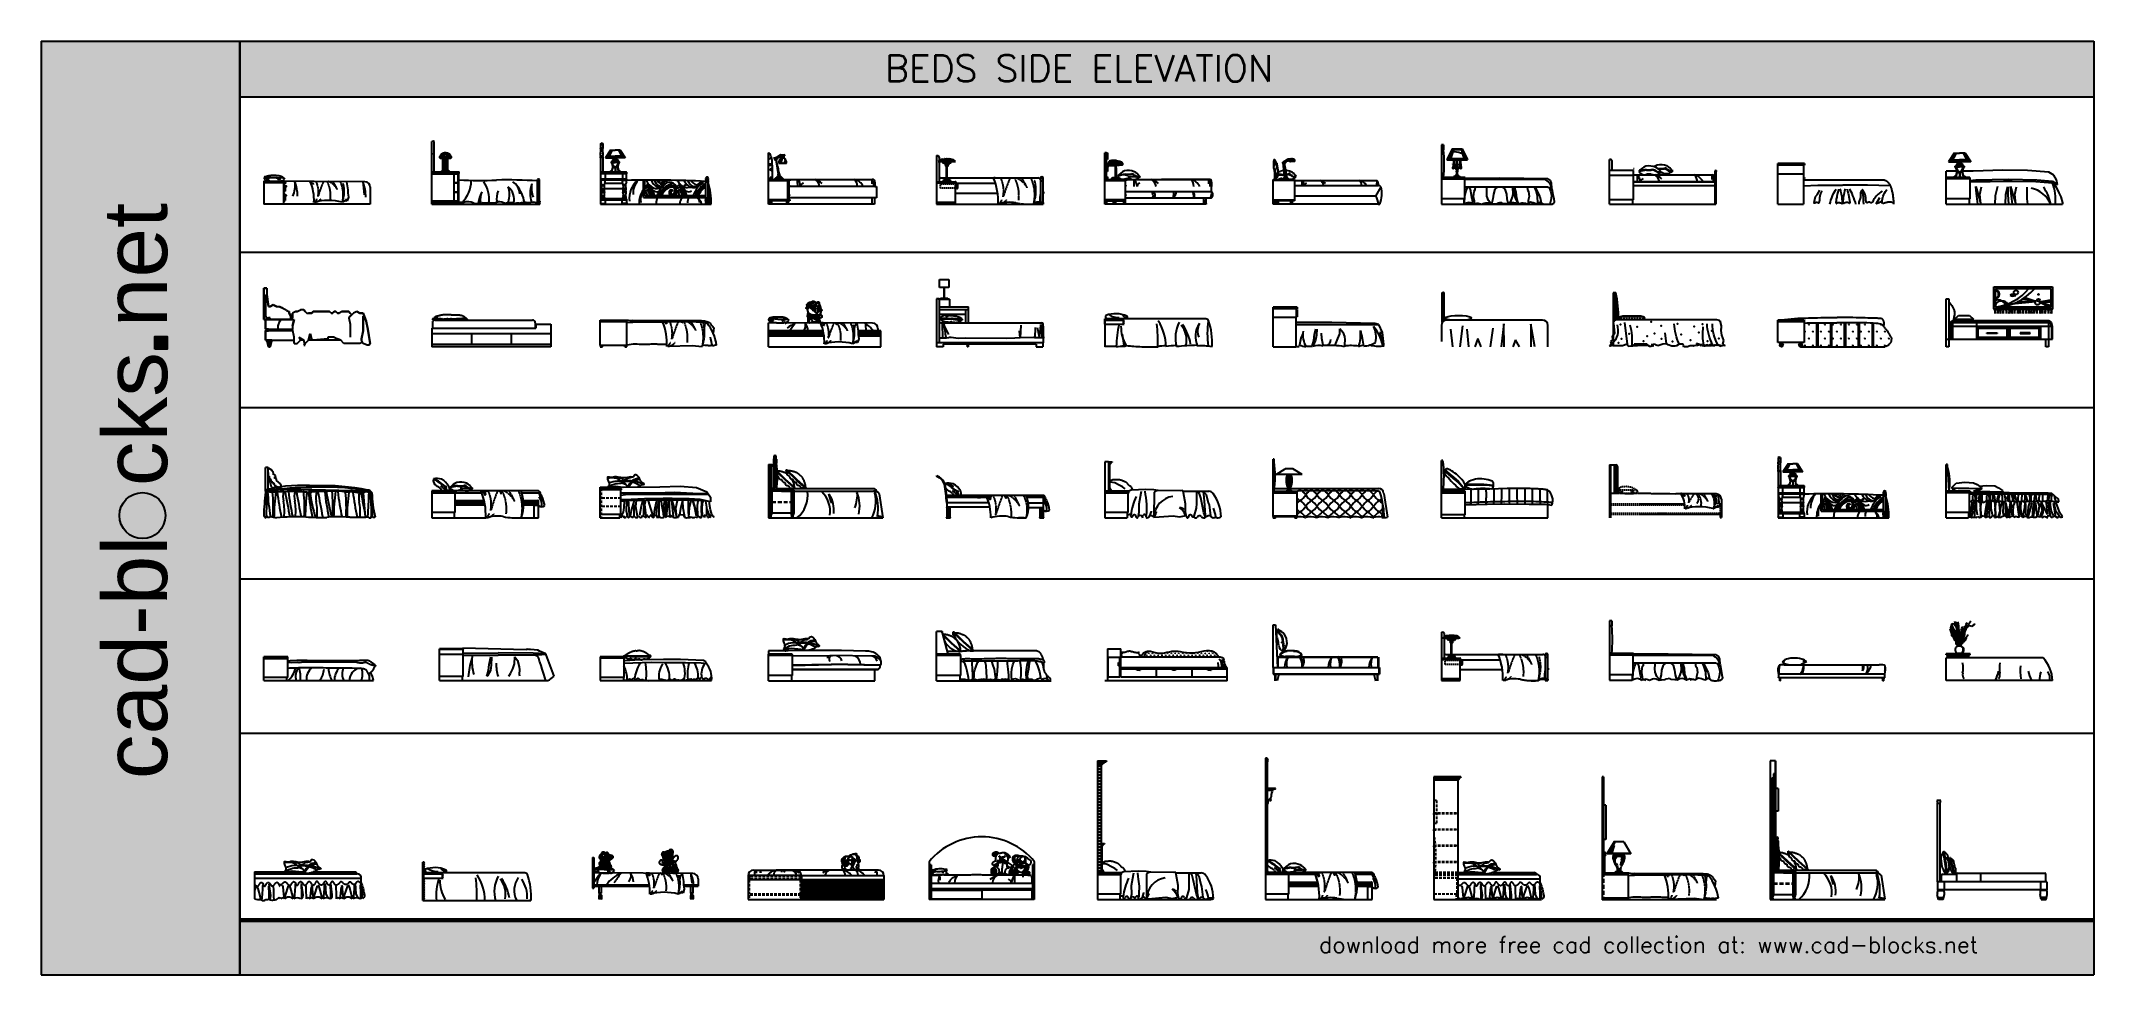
# Model space of a CAD drawing. Header units: millimetres. Extents: x 30176 to 68715, y 55479 to 72995.
import ezdxf

# ---------------------------------------------------------------- set-up
doc = ezdxf.new("R2010")
doc.units = ezdxf.units.MM
for name, pattern in [('CENTER', [50.8, 31.75, -6.35, 6.35, -6.35]), ('DASHED', [0.75, 0.5, -0.25]), ('DASHED2', [0.375, 0.25, -0.125]), ('HIDDENX2', [0.75, 0.5, -0.25])]:
    doc.linetypes.add(name, pattern=pattern)
doc.layers.add('www.cad-blocks.net', color=7, linetype='Continuous')
doc.styles.add('DIM_FONT', font='SIMPLEX', dxfattribs={"width": 0.8})
doc.styles.get("Standard").update_dxf_attribs({"font": 'arial.ttf'})
pattern_1 = [(135, (-3026.9111, 6324.7859), (0.70710678, 0.70710678), [])]
pattern_2 = [(135, (-3026.9111, 6324.7859), (0.81670833, 0.81670833), [])]
pattern_3 = [(45, (-11637.2683, 972.617), (-1.32582521, 1.32582521), [])]
pattern_4 = [(45, (-11637.2683, 972.617), (-2.6516504, 2.6516504), [])]

# ---------------------------------------------------------------- blocks, each defined once
blk = doc.blocks.new('A$C51664DDE')
for p, q in [((1900, 420), (0, 430)), ((0, 430), (0, 0)), ((380, 420), (0, 420)), ((380, 400), (0, 400)), ((11, 498), (9, 489)), ((9, 489), (10, 481)), ((10, 481), (11, 475)), ((16, 509), (11, 498)), ((11, 475), (15, 470)), ((15, 470), (19, 465)), ((22, 522), (16, 509)), ((19, 465), (24, 461)), ((22, 522), (49, 528)), ((24, 461), (29, 457)), ((29, 457), (34, 454)), ((34, 454), (40, 451)), ((40, 451), (47, 448)), ((47, 448), (55, 445)), ((49, 528), (72, 533)), ((55, 445), (63, 442)), ((63, 442), (73, 440)), ((72, 533), (93, 537)), ((73, 440), (83, 438)), ((83, 438), (96, 437)), ((93, 537), (111, 539)), ((96, 437), (109, 435)), ((109, 435), (123, 434)), ((111, 539), (127, 540)), ((123, 434), (137, 433)), ((127, 540), (142, 541)), ((137, 433), (151, 432)), ((142, 541), (155, 541)), ((151, 432), (166, 431)), ((155, 541), (168, 541)), ((166, 431), (180, 430)), ((168, 541), (181, 541)), ((180, 430), (193, 430)), ((181, 541), (193, 541)), ((193, 541), (204, 541)), ((193, 430), (206, 429)), ((204, 541), (216, 541)), ((206, 429), (218, 429)), ((216, 541), (227, 541)), ((218, 429), (229, 429)), ((227, 541), (238, 540)), ((229, 429), (240, 429)), ((238, 540), (249, 540)), ((240, 429), (251, 429)), ((249, 540), (259, 539)), ((251, 429), (263, 429)), ((259, 539), (269, 538)), ((263, 429), (275, 430)), ((269, 538), (279, 537)), ((275, 430), (288, 430)), ((279, 537), (289, 536)), ((288, 430), (301, 431)), ((289, 536), (298, 534)), ((298, 534), (306, 532)), ((301, 431), (316, 432)), ((306, 532), (315, 530)), ((315, 530), (322, 528)), ((316, 432), (330, 435)), ((322, 528), (329, 525)), ((329, 525), (335, 523)), ((330, 435), (344, 438)), ((335, 523), (341, 520)), ((341, 520), (346, 517)), ((344, 438), (358, 443)), ((346, 517), (351, 514)), ((351, 514), (354, 512)), ((354, 512), (358, 509)), ((358, 509), (361, 507)), ((358, 443), (370, 450)), ((361, 507), (363, 505)), ((363, 505), (365, 504)), ((365, 504), (366, 502)), ((366, 502), (368, 501)), ((368, 501), (370, 498)), ((370, 498), (373, 494)), ((370, 450), (380, 459)), ((373, 494), (377, 489)), ((377, 489), (382, 481)), ((380, 459), (389, 471)), ((410, 420), (380, 420)), ((380, 400), (410, 400)), ((380, 0), (380, 400)), ((382, 481), (389, 471)), ((1553, 421), (1577, 271)), ((2000, 0), (0, 0)), ((380, 350), (385, 350)), ((380, 243), (385, 243)), ((380, 178), (385, 178)), ((380, 70), (385, 70)), ((385, 233), (385, 360)), ((385, 360), (390, 360)), ((390, 233), (385, 233)), ((385, 60), (385, 188)), ((385, 188), (390, 188)), ((390, 60), (385, 60)), ((400, 350), (400, 243)), ((400, 178), (400, 70)), ((408, 345), (408, 343)), ((408, 343), (408, 343)), ((408, 343), (408, 342)), ((408, 342), (409, 342)), ((409, 342), (409, 339)), ((409, 339), (409, 338)), ((409, 338), (409, 337)), ((409, 337), (410, 337)), ((410, 329), (409, 329)), ((409, 329), (409, 328)), ((410, 337), (410, 329)), ((411, 172), (411, 171)), ((411, 171), (411, 170)), ((411, 170), (412, 169)), ((412, 169), (412, 169)), ((412, 169), (412, 166)), ((412, 166), (412, 165)), ((412, 165), (412, 164)), ((412, 164), (413, 164)), ((413, 156), (412, 156)), ((412, 156), (412, 155)), ((413, 344), (415, 344)), ((413, 164), (413, 156)), ((415, 344), (416, 343)), ((416, 343), (417, 343)), ((417, 343), (417, 343)), ((417, 343), (417, 342)), ((417, 342), (418, 342)), ((418, 329), (417, 328)), ((417, 328), (417, 328)), ((417, 171), (418, 171)), ((418, 342), (418, 342)), ((418, 342), (418, 340)), ((418, 340), (419, 340)), ((419, 329), (418, 329)), ((418, 329), (418, 329)), ((418, 329), (418, 329)), ((418, 171), (419, 171)), ((419, 340), (419, 339)), ((419, 339), (419, 337)), ((419, 337), (419, 337)), ((419, 337), (419, 331)), ((419, 331), (419, 331)), ((419, 331), (419, 331)), ((419, 331), (419, 331)), ((419, 331), (419, 329)), ((419, 171), (420, 170)), ((420, 170), (421, 170)), ((421, 156), (420, 155)), ((420, 155), (420, 155)), ((421, 170), (421, 169)), ((421, 169), (421, 169)), ((421, 169), (421, 169)), ((421, 169), (421, 167)), ((421, 167), (422, 167)), ((422, 157), (421, 157)), ((421, 157), (421, 156)), ((421, 156), (421, 156)), ((422, 167), (422, 166)), ((422, 166), (422, 164)), ((422, 164), (422, 164)), ((422, 164), (422, 158)), ((422, 158), (422, 158)), ((422, 158), (422, 158)), ((422, 158), (422, 158)), ((422, 158), (422, 157)), ((1591, 130), (1569, 60)), ((1577, 271), (1577, 207)), ((1577, 207), (1591, 130)), ((2000, 327), (2000, 303)), ((2000, 320), (2000, 0))]:
    blk.add_line(p, q)
at = {"linetype": 'Continuous'}
for p, q in [((13, 484), (33, 492)), ((60, 490), (13, 482)), ((33, 492), (52, 498)), ((45, 447), (84, 473)), ((52, 498), (69, 501)), ((105, 471), (64, 460)), ((69, 501), (84, 503)), ((84, 503), (99, 503)), ((84, 473), (105, 471)), ((99, 503), (113, 503)), ((113, 503), (126, 502)), ((126, 502), (140, 501)), ((140, 501), (153, 500)), ((153, 500), (165, 500)), ((165, 500), (178, 499)), ((178, 499), (191, 499)), ((191, 499), (203, 498)), ((203, 498), (215, 498)), ((215, 498), (227, 498)), ((227, 498), (238, 497)), ((238, 497), (249, 497)), ((249, 497), (260, 497)), ((260, 497), (270, 497)), ((260, 485), (277, 448)), ((260, 485), (282, 476)), ((270, 497), (280, 497)), ((280, 497), (289, 497)), ((282, 476), (301, 463)), ((289, 497), (299, 497)), ((299, 497), (308, 497)), ((301, 463), (310, 450)), ((308, 497), (318, 497)), ((318, 497), (327, 498)), ((327, 498), (336, 498)), ((336, 498), (345, 498)), ((345, 498), (354, 498)), ((354, 498), (361, 496)), ((361, 496), (368, 494)), ((368, 494), (374, 491)), ((374, 491), (378, 486))]:
    blk.add_line(p, q, dxfattribs=at)
for centre in [(412, 335), (414, 163)]:
    blk.add_circle(centre, 11.9)
for centre, radius, start, end in [((410, 410), 10, 0, 90), ((410, 410), 10, 270, 0), ((149, 349), 443, 333.3366, 8.9523), ((-166, 141), 803, 0.5371, 20.1751), ((73, 82), 871, 356.9644, 23.3973), ((73, 80), 871, 356.9644, 23.3973), ((1151, 133), 766, 359.8578, 22.2205), ((4603, 574), 2747, 183.1606, 188.365), ((1900, 320), 100, 0, 90), ((390, 350), 10, 0, 90), ((390, 243), 10, 270, 0), ((390, 178), 10, 0, 90), ((390, 70), 10, 270, 0), ((1210, -1027), 1096, 75.8888, 104.1112), ((1550, -53), 114, 80.2073, 129.1717), ((1550, -53), 118, 82.4667, 126.7483), ((1542, 45), 30.2, 39.7705, 108.0679), ((1528, 44), 41.9, 28.6242, 81.413)]:
    blk.add_arc(centre, radius, start, end)
at = {"linetype": 'CENTER'}
for centre, radius, start, end in [((862, 357), 72.8, 10.8306, 68.8237), ((578, 232), 450, 348.671, 24.8618), ((3395, -553), 2476, 156.9325, 163.3753), ((678, 162), 578, 353.2023, 26.9419), ((1090, 118), 332, 30.0107, 67.7177), ((754, 21), 677, 22.2499, 36.2027), ((891, 173), 602, 346.7967, 24.9959), ((924, 238), 588, 340.8688, 15.582), ((899, 128), 104, 301.2467, 342.8023), ((951, 189), 150, 273.7429, 321.7887), ((1550, -53), 121, 83.7345, 125.4454)]:
    blk.add_arc(centre, radius, start, end, dxfattribs=at)
blk = doc.blocks.new('A$C04F66093')
for p, q in [((0, 0), (0, 1174)), ((40, 600), (40, 1174)), ((207, 631), (207, 869)), ((214, 631), (214, 869)), ((243, 643), (243, 870)), ((251, 644), (251, 870)), ((258, 657), (258, 870)), ((265, 644), (265, 870)), ((294, 631), (294, 869)), ((301, 631), (301, 869)), ((508, 600), (0, 600)), ((508, 591), (0, 591)), ((502, 578), (0, 578)), ((500, 570), (0, 570)), ((488, 564), (0, 564)), ((181, 615), (181, 600)), ((181, 615), (326, 615)), ((181, 600), (326, 600)), ((183, 617), (324, 617)), ((302, 631), (205, 631)), ((326, 600), (326, 615)), ((410, 570), (410, 50)), ((488, 400), (410, 400)), ((488, 395), (410, 395)), ((488, 570), (488, 50)), ((500, 570), (500, 50)), ((1980, 56), (1980, 464)), ((2020, 56), (2020, 464)), ((488, 56), (0, 56)), ((500, 50), (0, 50)), ((504, 44), (0, 43)), ((508, 32), (0, 32)), ((510, 25), (0, 25)), ((488, 226), (410, 226)), ((488, 221), (410, 221)), ((420, 0), (420, 25)), ((500, 50), (500, 0)), ((510, 0), (510, 25)), ((1975, 56), (1975, 43)), ((1975, 56), (1980, 56)), ((1975, 43), (1980, 43)), ((1975, 8), (1975, 0)), ((1975, 8), (1980, 8)), ((1980, 56), (2020, 56)), ((1980, 43), (2020, 43)), ((1980, 43), (1980, 8)), ((2020, 8), (1980, 8)), ((2025, 56), (2020, 56)), ((2025, 43), (2020, 43)), ((2020, 43), (2020, 8)), ((2025, 8), (2020, 8)), ((2025, 56), (2025, 43)), ((2025, 8), (2025, 0)), ((0, 0), (2025, 0))]:
    blk.add_line(p, q)
blk.add_circle((239, 881), 6.14)
for centre, radius, start, end in [((20, 1143), 37.2, 57.4805, 122.5195), ((20, 909), 37.2, 57.4805, 122.5195), ((149, 881), 6.14, 48.4769, 302.4515), ((237, 876), 85.5, 138.7464, 186.5415), ((254, -690), 1560, 86.2788, 93.7212), ((160, 870), 7.92, 206.9512, 265.4898), ((254, 2672), 1812, 267.0058, 268.5129), ((254, 846), 118, 46.9513, 133.0487), ((254, 2672), 1812, 268.7419, 269.6806), ((254, 2672), 1812, 269.9096, 270.1297), ((254, 2672), 1812, 270.3587, 271.2683), ((254, 2672), 1812, 271.4973, 272.9671), ((270, 876), 85.5, 353.4585, 41.2536), ((348, 869), 7.45, 263.6702, 335.8238), ((360, 881), 6.14, 228.3431, 140.6334), ((195, 606), 16.3, 91.2677, 149.0973), ((189, 640), 18.5, 287.7439, 329.2936), ((237, 622), 21, 92.3693, 154.8407), ((254, 559), 86.1, 77.9391, 102.0609), ((254, 651), 7.71, 306.7619, 112.3349), ((271, 622), 21, 25.1593, 87.6307), ((318, 640), 18.5, 210.7064, 252.2561), ((312, 606), 16.3, 30.9027, 88.7323), ((407, 575), 5.7, 297.3253, 30.8523), ((419, 580), 7, 137.2553, 196.1992), ((408, 592), 9.43, 307.2808, 352.9253), ((415, 596), 4.94, 294.8431, 65.1575), ((497, 575), 5.7, 297.3253, 30.8523), ((509, 580), 7, 137.2553, 196.1992), ((498, 592), 9.43, 307.2808, 352.9253), ((505, 596), 4.94, 294.8431, 65.1575), ((901, 9328), 8882, 267.4715, 272.0185), ((125, 459), 614, 316.1577, 357.832), ((401, 69), 674, 356.4621, 31.4445), ((1417, -7436), 7891, 85.9105, 91.4808), ((1376, 188), 273, 1.4289, 58.802), ((2000, 433), 37.2, 57.4805, 122.5195), ((2000, 383), 37.2, 57.4805, 122.5195), ((408, 44), 6.16, 353.8094, 69.3011), ((420, 42), 6.25, 165.7962, 219.5195), ((412, 33), 6.08, 349.5792, 57.526), ((414, 27), 6.26, 340.6641, 56.4837), ((498, 44), 6.16, 353.8094, 69.3011), ((510, 42), 6.25, 165.7962, 219.5195), ((502, 33), 6.08, 349.5792, 57.526), ((504, 27), 6.26, 340.6641, 56.4837), ((564, -118), 152, 76.6476, 110.5747), ((675, -178), 222, 60.7914, 110.0808), ((836, 232), 223, 256.3105, 297.0138), ((1530, -63), 664, 153.402, 173.1727), ((1343, 78), 436, 159.0309, 186.7682), ((1000, 250), 225, 253.658, 284.6128), ((1130, 299), 277, 254.7121, 293.0831), ((1575, 111), 361, 157.4255, 191.8436), ((1237, -304), 348, 65.9808, 89.6023), ((1455, -191), 219, 67.4056, 110.5563), ((1027, 178), 429, 341.7611, 20.1196), ((1241, 92), 301, 345.6565, 51.2024), ((1605, -188), 206, 81.4687, 109.0355), ((1538, 9), 2.16, 265.3287, 72.0769), ((1105, -61), 637, 8.5537, 40.4358), ((1755, -406), 438, 81.9719, 105.8119), ((1893, -335), 371, 76.4661, 101.9179), ((2379, 200), 536, 160.4894, 197.792), ((2370, 304), 501, 171.4226, 199.8054)]:
    blk.add_arc(centre, radius, start, end)
for p in [(155, 885), (155, 883), (155, 878), (155, 875), (155, 871), (155, 867), (156, 891), (156, 884), (157, 890), (157, 884), (157, 878), (158, 895), (158, 876), (158, 871), (158, 868), (159, 885), (159, 878), (159, 871), (160, 904), (160, 900), (160, 898), (160, 895), (160, 890), (160, 878), (162, 909), (162, 902), (162, 896), (162, 871), (162, 870), (163, 888), (163, 880), (163, 873), (164, 904), (164, 902), (164, 898), (164, 869), (165, 905), (165, 896), (165, 880), (166, 917), (167, 916), (167, 891), (167, 884), (167, 875), (168, 911), (168, 911), (168, 910), (168, 904), (168, 902), (168, 899), (168, 894), (168, 884), (168, 882), (168, 872), (168, 871), (169, 918), (169, 907), (169, 876), (170, 922), (170, 912), (170, 892), (170, 890), (170, 880), (170, 878), (171, 922), (172, 923), (172, 892), (173, 901), (173, 899), (173, 889), (174, 927), (174, 919), (174, 912), (175, 921), (175, 907), (175, 902), (175, 883), (175, 870), (178, 929), (178, 911), (178, 886), (178, 880), (179, 918), (179, 913), (180, 932), (180, 931), (180, 927), (180, 872), (181, 935), (181, 931), (181, 878), (182, 888), (183, 928), (184, 936), (184, 930), (184, 921), (184, 919), (185, 897), (186, 907), (186, 879), (186, 873), (187, 940), (189, 944), (189, 941), (189, 935), (189, 932), (189, 930), (192, 938), (193, 936), (193, 923), (193, 871), (194, 942), (195, 945), (195, 943), (195, 875), (196, 944), (198, 943), (199, 876), (200, 885), (200, 873), (201, 944), (203, 891), (204, 948), (204, 881), (204, 876), (205, 888), (205, 876), (205, 871), (206, 890), (206, 888), (206, 883), (206, 883), (206, 879), (206, 876), (207, 949), (208, 897), (209, 878), (209, 876), (210, 952), (210, 906), (211, 956), (211, 891), (211, 885), (211, 881), (211, 878), (211, 873), (212, 876), (213, 951), (214, 952), (215, 914), (215, 892), (215, 884), (216, 953), (216, 904), (216, 902), (217, 884), (219, 878), (219, 873), (220, 918), (220, 874), (220, 870), (221, 954), (221, 876), (223, 956), (224, 875), (224, 874), (226, 950), (227, 920), (227, 870), (229, 959), (230, 869), (234, 959), (234, 874), (235, 952), (237, 960), (244, 876), (245, 961), (245, 931), (247, 961), (248, 952), (248, 935), (253, 961), (253, 936), (253, 931), (255, 873), (256, 960), (258, 961), (262, 960), (262, 936), (263, 882), (265, 932), (265, 928), (266, 931), (267, 935), (268, 952), (268, 871), (270, 958), (270, 926), (273, 874), (274, 958), (275, 947), (276, 932), (279, 928), (279, 927), (279, 921), (279, 920), (281, 956), (282, 958), (282, 876), (282, 872), (284, 957), (284, 931), (284, 921), (284, 883), (285, 947), (285, 925), (286, 953), (286, 914), (286, 913), (286, 874), (286, 870), (287, 922), (287, 897), (287, 876), (288, 932), (289, 953), (289, 924), (289, 872), (290, 878), (291, 956), (291, 921), (291, 906), (291, 901), (292, 952), (292, 921), (293, 916), (294, 916), (294, 889), (295, 873), (296, 952), (296, 922), (296, 910), (296, 908), (296, 879), (296, 874), (298, 952), (298, 916), (298, 907), (298, 884), (299, 910), (299, 901), (299, 873), (300, 902), (300, 894), (300, 889), (300, 884), (301, 921), (301, 917), (301, 893), (301, 878), (302, 951), (302, 949), (302, 917), (302, 907), (302, 897), (303, 907), (303, 904), (303, 896), (303, 887), (304, 948), (304, 885), (305, 947), (306, 876), (307, 911), (307, 905), (307, 897), (308, 898), (308, 885), (308, 879), (308, 873), (309, 944), (309, 910), (309, 898), (309, 892), (310, 899), (310, 878), (310, 873), (311, 887), (312, 905), (312, 882), (313, 938), (313, 889), (313, 879), (313, 871), (314, 945), (314, 942), (314, 897), (314, 876), (315, 898), (315, 890), (316, 923), (316, 883), (316, 875), (317, 938), (317, 888), (318, 931), (318, 887), (318, 886), (318, 872), (319, 879), (319, 876), (319, 871), (320, 944), (320, 937), (320, 930), (320, 880), (320, 871), (320, 871), (321, 894), (321, 879), (322, 940), (323, 907), (323, 880), (325, 933), (325, 919), (326, 866), (327, 888), (328, 935), (328, 931), (328, 878), (329, 931), (329, 927), (329, 872), (330, 913), (331, 929), (333, 926), (333, 876), (334, 902), (334, 883), (334, 870), (335, 927), (335, 920), (335, 919), (335, 870), (337, 923), (337, 892), (338, 922), (338, 885), (339, 912), (339, 906), (339, 892), (339, 891), (339, 878), (340, 915), (340, 880), (340, 876), (341, 911), (341, 904), (341, 873), (341, 872), (342, 882), (343, 917), (343, 916), (343, 905), (343, 900), (343, 899), (344, 909), (344, 896), (344, 894), (344, 890), (344, 885), (344, 875), (345, 904), (345, 898), (345, 869), (346, 905), (346, 888), (346, 883), (346, 881), (346, 880), (346, 873), (347, 909), (347, 871), (347, 870), (349, 900), (349, 898), (349, 895), (349, 890), (349, 878), (350, 885), (350, 878), (350, 871), (351, 871), (351, 868), (352, 890), (352, 884), (353, 891), (353, 884), (353, 878), (354, 885), (354, 878), (354, 875), (354, 871), (354, 867), (182, 613), (182, 606), (182, 603), (182, 602), (182, 601), (183, 614), (183, 612), (183, 611), (183, 610), (183, 608), (183, 608), (183, 606), (183, 605), (183, 603), (183, 602), (183, 601), (184, 610), (184, 605), (186, 612), (186, 609), (186, 604), (186, 600), (187, 603), (188, 605), (189, 610), (189, 610), (190, 619), (190, 618), (190, 602), (191, 619), (191, 618), (192, 619), (192, 606), (192, 604), (192, 601), (193, 620), (193, 618), (193, 603), (194, 621), (194, 621), (194, 620), (195, 619), (195, 618), (195, 601), (196, 621), (197, 620), (197, 619), (198, 622), (199, 622), (199, 621), (200, 622), (200, 621), (201, 623), (201, 622), (201, 621), (203, 625), (203, 624), (203, 624), (204, 625), (204, 625), (204, 620), (205, 621), (205, 611), (205, 601), (206, 630), (206, 630), (206, 622), (206, 619), (207, 630), (207, 629), (207, 618), (207, 608), (207, 605), (208, 624), (208, 623), (208, 622), (208, 621), (208, 619), (208, 604), (208, 601), (209, 630), (209, 629), (209, 628), (209, 628), (209, 623), (209, 621), (210, 629), (210, 626), (210, 624), (210, 622), (210, 622), (210, 612), (211, 629), (211, 624), (211, 622), (211, 621), (211, 621), (211, 620), (211, 618), (211, 610), (211, 609), (211, 606), (211, 602), (211, 601), (212, 630), (212, 622), (212, 605), (213, 623), (213, 619), (213, 619), (213, 611), (214, 620), (214, 620), (214, 619), (214, 607), (214, 604), (214, 601), (216, 623), (216, 619), (216, 619), (216, 619), (216, 618), (216, 618), (216, 618), (216, 618), (216, 605), (216, 603), (217, 617), (217, 606), (217, 603), (218, 620), (218, 617), (218, 617), (218, 608), (218, 606), (218, 605), (218, 603), (219, 632), (219, 631), (219, 622), (219, 618), (219, 618), (219, 605), (219, 603), (220, 632), (220, 632), (220, 608), (220, 605), (220, 603), (220, 602), (221, 633), (221, 633), (221, 619), (221, 609), (222, 636), (222, 635), (222, 634), (222, 632), (222, 621), (222, 609), (222, 608), (223, 636), (223, 634), (223, 605), (224, 637), (224, 636), (224, 610), (224, 608), (224, 606), (224, 604), (224, 602), (224, 602), (224, 602), (224, 601), (225, 637), (225, 635), (225, 633), (225, 619), (225, 617), (226, 637), (226, 636), (226, 636), (226, 636), (226, 635), (226, 635), (226, 635), (226, 621), (226, 620), (226, 606), (226, 603), (226, 601), (227, 640), (227, 639), (227, 635), (227, 635), (227, 610), (227, 607), (228, 640), (228, 640), (228, 639), (228, 639), (228, 635), (228, 635), (228, 634), (228, 607), (228, 603), (228, 602), (229, 618), (229, 612), (229, 611), (230, 641), (230, 640), (230, 635), (230, 634), (230, 620), (231, 641), (231, 621), (231, 609), (232, 641), (232, 640), (232, 635), (232, 635), (232, 619), (232, 604), (233, 642), (233, 602), (234, 642), (234, 642), (234, 641), (234, 640), (234, 633), (234, 619), (234, 612), (235, 642), (235, 641), (235, 635), (235, 634), (235, 621), (235, 601), (236, 642), (236, 642), (236, 635), (236, 606), (236, 601), (237, 641), (237, 640), (238, 642), (238, 635), (238, 633), (238, 618), (240, 642), (240, 642), (240, 641), (240, 622), (241, 642), (241, 634), (242, 642), (242, 640), (242, 635), (243, 642), (244, 642), (244, 635), (247, 635), (250, 644), (250, 643), (252, 643), (253, 644), (253, 643), (254, 645), (254, 644), (254, 644), (254, 643), (256, 644), (256, 644), (256, 644), (256, 643), (258, 644), (258, 644), (258, 643), (258, 643), (259, 644), (260, 644), (260, 643), (260, 635), (260, 635), (262, 643), (263, 635), (264, 642), (264, 642), (265, 642), (266, 640), (266, 635), (266, 634), (267, 642), (267, 642), (268, 642), (268, 641), (268, 622), (269, 642), (270, 640), (270, 635), (270, 633), (270, 618), (271, 642), (271, 642), (271, 641), (272, 642), (272, 641), (272, 635), (272, 621), (273, 642), (273, 635), (273, 634), (274, 642), (274, 642), (274, 641), (274, 640), (274, 633), (274, 619), (274, 612), (275, 640), (275, 635), (275, 619), (276, 641), (276, 635), (276, 621), (277, 635), (277, 634), (277, 620), (278, 612), (278, 611), (278, 601), (279, 635), (279, 634), (279, 618), (279, 606), (279, 601), (280, 635), (280, 635), (280, 610), (281, 637), (281, 636), (281, 635), (281, 635), (281, 621), (281, 620), (282, 636), (282, 636), (282, 635), (282, 635), (282, 602), (283, 637), (283, 637), (283, 636), (283, 635), (283, 633), (283, 619), (283, 617), (283, 608), (283, 604), (284, 610), (284, 609), (284, 606), (285, 636), (285, 635), (285, 634), (285, 634), (285, 621), (285, 609), (285, 608), (286, 636), (286, 633), (286, 632), (286, 609), (287, 633), (287, 632), (287, 632), (287, 619), (287, 607), (288, 632), (288, 631), (288, 622), (288, 618), (288, 608), (288, 607), (288, 606), (289, 620), (289, 618), (289, 617), (289, 617), (289, 608), (290, 606), (291, 623), (291, 619), (291, 619), (291, 618), (291, 617), (291, 609), (291, 606), (292, 619), (292, 618), (292, 618), (292, 618), (293, 620), (293, 607), (294, 620), (294, 619), (294, 619), (294, 619), (294, 611), (294, 604), (294, 601), (295, 623), (296, 630), (296, 622), (296, 621), (296, 610), (296, 606), (296, 605), (296, 602), (296, 601), (297, 624), (297, 624), (297, 622), (297, 622), (297, 621), (297, 620), (297, 618), (297, 609), (298, 622), (298, 612), (299, 624), (299, 621), (299, 608), (300, 622), (300, 621), (300, 619), (300, 618), (300, 611), (300, 604), (300, 601), (301, 619), (301, 605), (302, 622), (302, 621), (303, 625), (303, 625), (303, 620), (303, 601), (304, 625), (304, 624), (304, 624), (305, 625), (306, 624), (306, 624), (307, 623), (307, 622), (307, 621), (308, 622), (308, 621), (308, 621), (309, 622), (309, 622), (310, 620), (310, 619), (312, 621), (312, 601), (313, 621), (313, 621), (313, 619), (313, 618), (314, 620), (314, 620), (315, 618), (315, 603), (316, 619), (316, 619), (316, 618), (316, 606), (316, 604), (316, 601), (317, 619), (317, 602), (318, 618), (318, 610), (319, 610), (319, 605), (320, 603), (321, 612), (322, 609), (322, 604), (322, 600), (323, 610), (323, 605), (324, 612), (324, 611), (324, 608), (324, 606), (324, 605), (324, 603), (324, 602), (324, 601), (325, 614), (325, 613), (325, 610), (325, 608), (325, 606), (325, 603), (325, 602), (325, 601)]:
    blk.add_point(p)
blk = doc.blocks.new('A$C79B75745')
for p, q in [((3, 884), (52, 884)), ((5, 1135), (5, 1048)), ((5, 891), (50, 891)), ((5, 874), (5, 3)), ((50, 874), (5, 874)), ((50, 1135), (50, 1048)), ((50, 874), (50, 603)), ((191, 1015), (96, 866)), ((113, 892), (135, 892)), ((135, 892), (135, 903)), ((139, 866), (283, 866)), ((163, 892), (191, 892)), ((163, 888), (163, 892)), ((191, 1015), (283, 1015)), ((191, 892), (191, 903)), ((209, 782), (210, 778)), ((219, 892), (247, 892)), ((219, 888), (219, 892)), ((247, 892), (247, 903)), ((276, 892), (283, 892)), ((276, 888), (276, 892)), ((468, 866), (277, 866)), ((372, 1015), (283, 1015)), ((357, 782), (357, 778)), ((372, 1015), (468, 866)), ((501, 458), (6, 458)), ((499, 595), (8, 595)), ((499, 576), (8, 576)), ((493, 603), (13, 603)), ((494, 568), (13, 568)), ((13, 468), (13, 568)), ((494, 468), (13, 468)), ((14, 436), (14, 448)), ((93, 448), (14, 448)), ((82, 393), (424, 393)), ((413, 448), (90, 448)), ((90, 436), (90, 448)), ((91, 568), (91, 468)), ((202, 621), (201, 618)), ((239, 694), (327, 694)), ((239, 690), (283, 690)), ((281, 694), (281, 603)), ((285, 603), (281, 603)), ((327, 694), (283, 694)), ((327, 690), (283, 690)), ((285, 694), (285, 603)), ((364, 621), (365, 618)), ((413, 448), (493, 448)), ((416, 568), (416, 468)), ((416, 436), (416, 448)), ((493, 436), (493, 448)), ((494, 468), (494, 568)), ((814, 125), (814, 452)), ((837, 154), (837, 452)), ((1983, 461), (1983, 472)), ((1983, 435), (1983, 445)), ((1983, 121), (1983, 416)), ((1984, 494), (1984, 491)), ((2027, 491), (2027, 494)), ((2027, 491), (2027, 491)), ((2027, 472), (2027, 472)), ((2027, 472), (2027, 461)), ((2027, 445), (2027, 435)), ((2027, 435), (2027, 435)), ((2027, 121), (2027, 416)), ((2027, 416), (2027, 416)), ((5, 3), (2085, 3)), ((8, 13), (96, 13)), ((13, 83), (494, 83)), ((90, 103), (14, 103)), ((23, 285), (81, 285)), ((23, 224), (81, 224)), ((24, 235), (79, 235)), ((24, 111), (80, 111)), ((25, 273), (79, 273)), ((29, 363), (75, 363)), ((29, 353), (75, 353)), ((29, 254), (75, 254)), ((29, 156), (75, 156)), ((29, 146), (75, 146)), ((78, 293), (428, 293)), ((417, 103), (90, 103)), ((412, 94), (95, 94)), ((499, 13), (411, 13)), ((417, 103), (492, 103)), ((484, 285), (425, 285)), ((484, 224), (425, 224)), ((482, 235), (427, 235)), ((483, 111), (427, 111)), ((481, 273), (428, 273)), ((478, 363), (432, 363)), ((478, 353), (432, 353)), ((477, 254), (432, 254)), ((478, 156), (432, 156)), ((478, 146), (432, 146)), ((814, 125), (1983, 125)), ((1983, 154), (837, 154)), ((1981, 30), (2030, 30)), ((1981, 30), (1981, 19)), ((1981, 19), (2030, 19)), ((1982, 41), (2028, 41)), ((1982, 41), (1982, 30)), ((1982, 30), (1982, 41)), ((1982, 3), (2028, 3)), ((1983, 132), (1983, 121)), ((1983, 121), (2027, 121)), ((1983, 105), (2027, 105)), ((1983, 95), (1983, 105)), ((1983, 105), (1983, 95)), ((1983, 95), (2027, 95)), ((1983, 57), (2027, 57)), ((2048, 264), (2027, 251)), ((2027, 148), (2062, 91)), ((2027, 132), (2027, 132)), ((2027, 132), (2027, 121)), ((2027, 105), (2027, 95)), ((2027, 95), (2027, 105)), ((2027, 95), (2027, 95)), ((2028, 41), (2028, 30)), ((2028, 30), (2028, 41)), ((2030, 30), (2030, 19))]:
    blk.add_line(p, q)
at = {"linetype": 'ByBlock', "ltscale": 5000}
for p, q in [((96, 866), (265, 866)), ((97, 867), (324, 867)), ((194, 1015), (98, 865)), ((196, 1015), (100, 866)), ((198, 1015), (103, 866)), ((201, 1015), (106, 866)), ((205, 1015), (109, 866)), ((110, 888), (324, 888)), ((209, 1015), (117, 866)), ((120, 903), (283, 903)), ((215, 1015), (127, 866)), ((224, 1015), (147, 866)), ((191, 1014), (283, 1014)), ((215, 786), (351, 786)), ((217, 782), (283, 782)), ((343, 815), (223, 815)), ((242, 827), (283, 827)), ((258, 837), (283, 837)), ((268, 841), (283, 841)), ((463, 867), (277, 867)), ((373, 1014), (283, 1014)), ((444, 903), (283, 903)), ((291, 892), (283, 892)), ((453, 888), (283, 888)), ((298, 841), (283, 841)), ((309, 837), (283, 837)), ((324, 827), (283, 827)), ((351, 786), (283, 786)), ((349, 782), (283, 782)), ((291, 888), (291, 892)), ((319, 892), (319, 903)), ((347, 892), (319, 892)), ((344, 1015), (421, 866)), ((347, 888), (347, 892)), ((353, 1015), (441, 866)), ((359, 1015), (451, 866)), ((363, 1015), (459, 866)), ((367, 1015), (462, 866)), ((368, 1015), (463, 866)), ((369, 1015), (464, 866)), ((370, 1015), (465, 866)), ((375, 892), (375, 903)), ((403, 892), (375, 892)), ((403, 888), (403, 892)), ((431, 892), (431, 903)), ((451, 892), (431, 892))]:
    blk.add_line(p, q, dxfattribs=at)
at = {"linetype": 'Continuous'}
for p, q in [((1983, 491), (2027, 491)), ((1983, 472), (2027, 472)), ((1983, 461), (2027, 461)), ((1983, 445), (2027, 445)), ((1983, 435), (2027, 435)), ((1983, 416), (2027, 416)), ((1984, 494), (2027, 494))]:
    blk.add_line(p, q, dxfattribs=at)
for centre, radius, start, end in [((5, 879), 4.89, 116.4058, 269.8315), ((92, 932), 91.2, 159.0343, 206.6025), ((6, 887), 4.32, 100.1163, 227.4477), ((27, 1105), 37.2, 52.7866, 127.2134), ((27, 1078), 37.2, 52.7866, 127.2134), ((27, 1019), 37.2, 52.7866, 127.2134), ((-184, 1002), 195, 348.909, 13.7171), ((239, 1002), 195, 166.2829, 191.091), ((-37, 932), 91.2, 333.3975, 20.9657), ((49, 887), 4.32, 312.5523, 79.8837), ((50, 879), 4.89, 270.1685, 63.5942), ((209, 784), 6.16, 32.0735, 275.454), ((209, 784), 2.42, 32.0735, 275.454), ((60, 695), 176, 331.461, 30.8136), ((53, 695), 185, 332.3858, 29.8079), ((336, 794), 115, 169.9962, 242.6044), ((242, 807), 20.4, 90.9754, 159.1082), ((258, 820), 17.8, 90, 153.8109), ((267, 827), 13.6, 85.2699, 133.6097), ((255, 851), 17.6, 325.6014, 55.651), ((230, 794), 115, 297.3956, 10.0038), ((312, 851), 17.6, 124.349, 214.3986), ((299, 827), 13.6, 46.3903, 94.7301), ((309, 820), 17.8, 26.1891, 90), ((324, 807), 20.4, 20.8918, 89.0246), ((513, 695), 185, 150.1921, 207.6142), ((506, 695), 176, 149.1864, 208.539), ((357, 784), 6.16, 264.546, 147.9265), ((357, 784), 2.42, 264.546, 147.9265), ((22, 585), 16.9, 145.6843, 214.3157), ((12, 454), 6.86, 150.9844, 283.5611), ((15, 459), 8.6, 99.939, 190.2048), ((5, 600), 5.94, 293.6015, 5.9776), ((4, 569), 7.13, 4.0724, 58.2419), ((14, 600), 2.68, 100.7984, 164.9842), ((14, 570), 2.84, 182.7618, 252.4722), ((40, 425), 28.2, 158.2318, 206.0757), ((-234, 315), 268, 10.4283, 21.5392), ((338, 315), 268, 158.4608, 169.5717), ((64, 425), 28.2, 333.9243, 21.7682), ((92, 454), 6.86, 256.4389, 283.5611), ((90, 600), 2.68, 15.0158, 79.2016), ((90, 570), 2.84, 287.5278, 357.2382), ((99, 600), 5.94, 174.0224, 246.3985), ((100, 569), 7.13, 121.7581, 175.9276), ((82, 585), 16.9, 325.6843, 34.3157), ((199, 613), 8.49, 66.2695, 227.016), ((204, 619), 16.6, 227.0772, 322.3729), ((199, 613), 4.75, 66.2695, 227.016), ((204, 619), 12.7, 226.9126, 322.2806), ((362, 619), 16.6, 217.6271, 312.9228), ((362, 619), 12.7, 217.7194, 313.0874), ((367, 613), 8.49, 312.984, 113.7305), ((367, 613), 4.75, 312.984, 113.7305), ((424, 585), 16.9, 145.6843, 214.3157), ((408, 600), 5.94, 293.6015, 5.9776), ((407, 569), 7.13, 4.0724, 58.2419), ((415, 454), 6.86, 256.4389, 283.5611), ((417, 600), 2.68, 100.7984, 164.9842), ((417, 570), 2.84, 182.7618, 252.4722), ((443, 425), 28.2, 158.2318, 206.0757), ((168, 315), 268, 10.4283, 21.5392), ((741, 315), 268, 158.4608, 169.5717), ((467, 425), 28.2, 333.9243, 21.7682), ((493, 600), 2.68, 15.0158, 79.2016), ((495, 454), 6.86, 256.4389, 29.0156), ((493, 570), 2.84, 287.5278, 357.2382), ((492, 459), 8.6, 349.7952, 80.061), ((973, -18857), 19309, 87.0199, 91.42), ((501, 600), 5.94, 174.0224, 246.3985), ((503, 569), 7.13, 121.7581, 175.9276), ((485, 585), 16.9, 325.6843, 34.3157), ((998, 108), 452, 130.9199, 186.3371), ((994, 200), 378, 139.5307, 182.3713), ((1987, 425), 10.4, 112.6267, 247.3733), ((1995, 481), 15.7, 142.5334, 217.4666), ((1978, 452), 9.58, 298.4959, 63.2217), ((2005, 483), 24.1, 26.9048, 153.1131), ((2031, 452), 9.58, 116.7783, 241.5041), ((2015, 481), 15.2, 320.817, 39.183), ((2023, 425), 10.1, 288.7349, 71.2651), ((710, 18), 1376, 359.3557, 16.7965), ((13, 8), 7.67, 131.6108, 220.6454), ((15, 90), 7.35, 143.3767, 253.333), ((-254, 66), 268, 348.6082, 3.5152), ((19, 94), 9.92, 117.3364, 179.2458), ((27, 98), 13.4, 103.1108, 161.0056), ((28, 280), 6.93, 135.6737, 288.3405), ((27, 229), 6.52, 66.395, 225.9885), ((31, 264), 9.71, 100.3775, 257.536), ((31, 245), 9.71, 102.3657, 259.7208), ((-84, 329), 116, 337.3691, 12.1433), ((-84, 180), 116, 347.8568, 22.631), ((-108, 147), 137, 344.8385, 359.4383), ((32, 358), 6.13, 127.3274, 233.7688), ((32, 151), 6.13, 126.2312, 232.6726), ((188, 329), 116, 167.8567, 202.6309), ((188, 180), 116, 157.369, 192.1432), ((76, 280), 6.93, 251.6595, 44.3263), ((72, 264), 9.71, 282.464, 79.6225), ((72, 245), 9.71, 280.2792, 77.6343), ((77, 229), 6.52, 314.0115, 113.605), ((71, 358), 6.13, 306.2312, 52.6726), ((71, 151), 6.13, 307.3274, 53.7688), ((212, 147), 137, 180.5617, 195.1615), ((75, 96), 16.3, 25.1788, 74.1409), ((85, 94), 9.92, 0.7542, 62.6636), ((89, 90), 7.35, 286.667, 36.6233), ((498, 75), 407, 178.8693, 187.9694), ((358, 66), 268, 190.3539, 191.3918), ((91, 8), 7.67, 319.3546, 48.3892), ((416, 8), 7.67, 131.6108, 220.6454), ((418, 90), 7.35, 143.3767, 253.333), ((149, 66), 268, 348.6082, 349.6461), ((422, 94), 9.92, 117.3364, 179.2458), ((8, 75), 407, 352.0306, 1.1307), ((431, 96), 16.3, 105.8591, 154.8212), ((430, 280), 6.93, 135.6737, 288.3405), ((430, 229), 6.52, 66.395, 225.9885), ((319, 329), 116, 337.3691, 12.1433), ((434, 264), 9.71, 100.3775, 257.536), ((434, 245), 9.71, 102.3657, 259.7208), ((319, 180), 116, 347.8568, 22.631), ((295, 147), 137, 344.8385, 359.4383), ((435, 358), 6.13, 127.3274, 233.7688), ((435, 151), 6.13, 126.2312, 232.6726), ((591, 329), 116, 167.8567, 202.6309), ((591, 180), 116, 157.369, 192.1432), ((479, 280), 6.93, 251.6595, 44.3263), ((475, 264), 9.71, 282.464, 79.6225), ((475, 245), 9.71, 280.2792, 77.6343), ((480, 229), 6.52, 314.0115, 113.605), ((474, 358), 6.13, 306.2312, 52.6726), ((474, 151), 6.13, 307.3274, 53.7688), ((615, 147), 137, 180.5617, 195.1615), ((480, 98), 13.4, 18.9944, 76.8892), ((488, 94), 9.92, 0.7542, 62.6636), ((761, 66), 268, 176.4848, 191.3918), ((492, 90), 7.35, 286.667, 36.6233), ((494, 8), 7.67, 319.3546, 48.3892), ((1139, 23), 411, 145.4003, 183.2011), ((1133, 82), 376, 160.5681, 187.7044), ((1334, 15), 285, 157.0677, 181.1168), ((1687, -5), 193, 144.4215, 178.6631), ((1811, 43), 171, 152.9184, 185.4852), ((1720, 15), 148, 2.8942, 46.0509), ((1770, -9), 131, 7.9957, 59.4545), ((1994, 76), 22.2, 120.8991, 239.5092), ((1985, 11), 9.23, 121.1121, 247.9723), ((1978, 113), 9.58, 298.4959, 63.2217), ((1972, 49), 13.6, 322.1833, 35.056), ((2031, 113), 9.58, 116.7783, 241.5041), ((2040, 49), 14.9, 150.2682, 216.1236), ((2015, 76), 22.4, 301.3016, 58.6984), ((2025, 11), 9.23, 292.0277, 58.8879)]:
    blk.add_arc(centre, radius, start, end)
blk.add_arc((41, 9), 2023, 359.8247, 11.0203, dxfattribs=at)
for centre, major_axis, ratio, start_param, end_param in [((827, 447), (0, 116), 0.68, 3.272942, 4.229533), ((1069, 660), (0, -368), 0.68, -0.970633, 0.378107), ((1110, 589), (0, -267), 0.68, -1.031812, 0.476403), ((1143, 618), (-5, -280), 0.56205, -0.927048, 0.415009), ((1183, 608), (0, 239), 0.68, 2.282983, 3.339184), ((1107, 526), (0, 89), 0.68, 2.560577, 3.726131), ((1119, 530), (0, -84.1), 0.68, 6.008353, 6.647252), ((1371, -143), (0, 642), 0.68, 6.721772, 6.887077), ((1123, 488), (0, 43.4), 0.68, 3.732151, 3.772865), ((1390, -144), (0, -620), 0.68, 3.484329, 3.728616), ((1304, 183), (0, 231), 0.68, 5.218121, 6.949396), ((1389, -6), (0, 457), 0.68, 0.398953, 0.625379), ((1356, 256), (0, 132), 0.68, 5.021624, 6.723255), ((1430, 447), (0, 116), 0.68, 3.14258, 4.229533), ((1630, 641), (0, -331), 0.68, 5.353628, 6.661293), ((1746, 612), (0, -300), 0.68, -0.959029, 0.476403), ((1784, 644), (-6, -315), 0.56205, -0.853074, 0.415009), ((1829, 634), (0, 269), 0.68, 2.386714, 3.339184), ((2202, -287), (0, 812), 0.68, 0.494026, 0.997084), ((2062, -234), (0, -698), 0.68, 3.458078, 3.728616), ((2060, -78), (0, 515), 0.68, 0.378672, 0.625379), ((1965, 134), (0, 260), 0.68, 6.475719, 6.949396), ((829, 424), (0, 132), 0.68, 3.227058, 4.318474), ((824, 440), (0, 192), 0.68, 3.244645, 4.205018), ((809, 146), (0, 112), 0.68, 4.821745, 5.895886), ((769, 63), (0, -265), 0.68, 1.938265, 2.479658), ((786, 72), (0, -265), 0.68, 1.900046, 2.479658), ((823, 72), (0, -265), 0.68, 1.900046, 2.614747), ((854, 72), (0, -265), 0.68, 1.900046, 2.742661), ((1058, 429), (0, 195), 0.68, 2.006169, 3.565187), ((1470, -244), (0, 722), 0.68, 0.565948, 0.979724), ((1405, -161), (0, 552), 0.68, 0.184213, 0.954936), ((1353, -43), (0, 390), 0.68, 6.20013, 7.311536), ((1354, -44), (0, -361), 0.68, 3.075003, 4.117015), ((1331, 213), (0, -57.9), 0.68, 2.045117, 5.273507), ((1358, 218), (0, 96.6), 0.68, 1.959527, 2.245291), ((1341, 212), (0, -51.1), 0.68, 2.582075, 5.068587), ((1360, 253), (0, 95.5), 0.68, 2.22689, 3.089218), ((1345, 229), (0, -33.7), 0.68, 1.805856, 5.207551), ((1360, 253), (0, 64.8), 0.68, 2.22689, 6.054641), ((1360, 253), (0, 95.5), 0.68, 3.290129, 6.054641), ((1358, 218), (0, 96.6), 0.68, 4.037894, 6.038302), ((1356, 256), (0, 132), 0.68, 3.883457, 4.643956), ((1432, 424), (0, 132), 0.68, 3.227058, 4.318474), ((1427, 440), (0, 192), 0.68, 3.244645, 4.205018), ((1412, 146), (0, 112), 0.68, 4.821745, 5.895886), ((1372, 63), (0, -265), 0.68, 1.938265, 2.479658), ((1389, 72), (0, -265), 0.68, 1.900046, 2.479658), ((1426, 72), (0, -265), 0.68, 1.900046, 2.614747), ((1456, 72), (0, -265), 0.68, 1.900046, 2.742661), ((1661, 429), (0, 195), 0.68, 2.006169, 3.565187), ((1592, 416), (0, 64.1), 0.68, 2.579845, 3.662057), ((1601, 419), (0, -60.6), 0.68, 5.945786, 6.559765), ((2074, -62), (0, -406), 0.68, 3.473503, 4.151671)]:
    blk.add_ellipse(centre, major_axis=major_axis, ratio=ratio, start_param=start_param, end_param=end_param)
for centre, major_axis, start_param, end_param in [((2132, -193), (0, 621), 0.356615, 0.977972), ((2074, -61), (0, 439), 6.586764, 7.342576)]:
    blk.add_ellipse(centre, major_axis=major_axis, ratio=0.68, start_param=start_param, end_param=end_param, dxfattribs=at)
blk = doc.blocks.new('A$C124C22F8')
for p, q in [((0, 0), (0, 962)), ((0, 962), (10, 962)), ((50, 880), (60, 880)), ((109, 866), (211, 897)), ((109, 866), (113, 866)), ((113, 863), (109, 863)), ((110, 861), (211, 892)), ((113, 866), (211, 896)), ((121, 837), (125, 837)), ((121, 834), (126, 834)), ((122, 837), (125, 837)), ((122, 836), (125, 836)), ((122, 836), (126, 836)), ((122, 834), (126, 834)), ((129, 838), (130, 839)), ((131, 835), (129, 838)), ((148, 847), (130, 843)), ((130, 839), (132, 835)), ((132, 835), (131, 835)), ((132, 830), (151, 835)), ((136, 863), (138, 863)), ((138, 866), (137, 866)), ((138, 863), (137, 845)), ((138, 863), (137, 845)), ((137, 832), (185, 558)), ((138, 866), (227, 923)), ((139, 864), (138, 845)), ((138, 832), (186, 559)), ((139, 864), (228, 922)), ((139, 864), (141, 846)), ((139, 864), (141, 846)), ((139, 832), (187, 559)), ((143, 837), (212, 891)), ((143, 833), (191, 560)), ((144, 834), (193, 560)), ((145, 834), (193, 561)), ((145, 834), (194, 561)), ((197, 772), (338, 772)), ((220, 898), (216, 893)), ((216, 893), (219, 898)), ((216, 893), (216, 893)), ((218, 905), (244, 905)), ((218, 887), (244, 887)), ((219, 898), (220, 898)), ((234, 928), (229, 927)), ((229, 927), (229, 927)), ((229, 922), (235, 923)), ((230, 927), (235, 928)), ((230, 927), (235, 927)), ((230, 923), (235, 924)), ((231, 923), (230, 904)), ((231, 926), (236, 927)), ((231, 927), (231, 927)), ((232, 923), (231, 905)), ((232, 923), (232, 905)), ((234, 923), (235, 904)), ((234, 923), (235, 905)), ((292, 921), (244, 921)), ((244, 921), (244, 872)), ((244, 872), (292, 872)), ((285, 921), (286, 921)), ((285, 920), (287, 921)), ((285, 919), (288, 921)), ((285, 921), (285, 902)), ((285, 918), (288, 920)), ((285, 917), (288, 919)), ((285, 916), (288, 918)), ((285, 915), (288, 917)), ((285, 914), (288, 916)), ((285, 913), (288, 915)), ((285, 912), (288, 914)), ((285, 911), (288, 913)), ((285, 910), (288, 912)), ((285, 909), (288, 912)), ((285, 908), (288, 911)), ((285, 907), (288, 910)), ((285, 906), (288, 909)), ((285, 905), (288, 908)), ((285, 904), (288, 907)), ((285, 903), (288, 906)), ((285, 902), (288, 905)), ((285, 902), (288, 904)), ((285, 902), (288, 902)), ((286, 902), (288, 903)), ((287, 902), (288, 902)), ((288, 913), (315, 927)), ((315, 926), (288, 912)), ((288, 902), (288, 921)), ((291, 921), (291, 872)), ((292, 872), (292, 921)), ((315, 927), (315, 926)), ((0, 435), (0, 465)), ((0, 465), (400, 465)), ((400, 435), (0, 435)), ((117, 466), (117, 465)), ((117, 465), (283, 465)), ((194, 539), (118, 467)), ((118, 467), (282, 467)), ((177, 697), (170, 697)), ((178, 697), (170, 697)), ((178, 697), (170, 697)), ((177, 696), (170, 696)), ((178, 694), (170, 694)), ((179, 694), (170, 694)), ((176, 690), (179, 693)), ((177, 685), (180, 688)), ((178, 680), (181, 683)), ((179, 675), (182, 678)), ((180, 670), (183, 674)), ((180, 559), (185, 559)), ((180, 555), (183, 555)), ((181, 665), (184, 669)), ((181, 660), (185, 664)), ((181, 558), (185, 558)), ((181, 558), (185, 558)), ((181, 557), (185, 557)), ((181, 556), (184, 556)), ((182, 656), (186, 659)), ((183, 651), (187, 654)), ((184, 646), (188, 649)), ((185, 641), (189, 644)), ((186, 636), (190, 639)), ((186, 554), (190, 552)), ((186, 553), (186, 554)), ((190, 552), (186, 553)), ((187, 631), (190, 634)), ((188, 626), (191, 629)), ((206, 563), (188, 559)), ((189, 621), (192, 624)), ((189, 547), (208, 551)), ((190, 616), (193, 619)), ((190, 552), (190, 552)), ((191, 611), (194, 614)), ((192, 606), (195, 609)), ((193, 601), (196, 604)), ((194, 597), (196, 599)), ((195, 581), (194, 561)), ((194, 539), (194, 548)), ((194, 539), (208, 539)), ((195, 592), (197, 594)), ((200, 586), (195, 584)), ((196, 587), (198, 589)), ((196, 584), (200, 586)), ((196, 584), (200, 586)), ((196, 584), (201, 585)), ((196, 581), (201, 583)), ((196, 581), (201, 583)), ((197, 583), (201, 585)), ((197, 582), (199, 562)), ((208, 539), (208, 551)), ((282, 467), (208, 539)), ((283, 465), (283, 466)), ((360, 435), (360, 90)), ((380, 435), (380, 90)), ((383, 435), (383, 465)), ((392, 465), (392, 435)), ((400, 465), (1950, 465)), ((400, 465), (400, 435)), ((2000, 415), (2000, 330)), ((0, 90), (400, 90)), ((400, 60), (0, 60)), ((30, 60), (30, 0)), ((60, 60), (60, 0)), ((340, 60), (340, 0)), ((370, 60), (370, 0)), ((380, 349), (390, 349)), ((390, 341), (380, 341)), ((2000, 334), (380, 334)), ((2000, 330), (380, 330)), ((380, 174), (390, 174)), ((390, 166), (380, 166)), ((1990, 120), (380, 120)), ((2030, 117), (380, 117)), ((387, 349), (390, 352)), ((390, 338), (387, 341)), ((387, 174), (390, 177)), ((390, 163), (387, 166)), ((390, 349), (390, 341)), ((390, 174), (390, 166)), ((400, 90), (400, 60)), ((1950, 0), (1950, 120)), ((2030, 120), (1990, 120)), ((1990, 120), (1990, 0)), ((2000, 330), (2030, 330)), ((2030, 330), (2030, 120)), ((1990, 0), (0, 0))]:
    blk.add_line(p, q)
for centre in [(390, 345), (390, 170)]:
    blk.add_circle(centre, 4)
for centre, radius, start, end in [((-118, 849), 171, 10.5102, 41.4965), ((-38, 971), 130, 293.2698, 315.6696), ((-2467, 571), 2546, 4.1826, 6.9736), ((109, 865), 1.57, 115.5107, 257.1243), ((109, 865), 1.34, 119.3758, 257.0263), ((109, 865), 0.923, 79.8272, 109.5232), ((121, 1166), 300, 267.4845, 273.2957), ((125, 773), 92.4, 81.4256, 100.351), ((108, 865), 1.6, 314.2916, 74.1972), ((109, 864), 0.842, 266.4108, 285.5399), ((109, 864), 0.891, 260.4499, 319.7154), ((113, 865), 1.6, 298.383, 69.0328), ((113, 865), 1.6, 298.383, 338.0202), ((121, 835), 1.46, 102.6863, 240.3367), ((121, 835), 1.71, 102.5883, 244.2019), ((121, 836), 0.919, 74.1727, 93.3018), ((121, 835), 1.75, 285.5154, 45.421), ((121, 836), 0.971, 39.9972, 99.2627), ((120, 835), 1.39, 311.8701, 45.6629), ((121, 835), 1.01, 250.1893, 279.8854), ((132, 837), 6.59, 116.914, 258.5276), ((132, 837), 5.61, 117.012, 254.6625), ((130, 839), 3.74, 54.3229, 113.5884), ((130, 838), 3.53, 88.4984, 107.6275), ((127, 836), 5.56, 317.0855, 61.4366), ((131, 834), 3.87, 264.5151, 294.2111), ((129, 837), 6.72, 299.8411, 59.7467), ((137, 865), 2.02, 121.5333, 227.8544), ((135, 865), 2.5, 311.3516, 24.7861), ((136, 866), 0.757, 32.2122, 104.9162), ((135, 865), 1.51, 309.2421, 43.4847), ((136, 864), 1.01, 251.4881, 281.1842), ((137, 865), 2.14, 310.7011, 49.2989), ((138, 813), 12, 35.5827, 78.9702), ((137, 811), 13.8, 36.7235, 74.9555), ((147, 841), 4.72, 155.8582, 227.8394), ((147, 841), 6.69, 35.4072, 75.6553), ((147, 841), 6.69, 305.0055, 346.5198), ((147, 843), 7.02, 327.7271, 16.9639), ((147, 843), 7.02, 327.6688, 16.9176), ((198, 891), 3.33, 134.3613, 242.9193), ((200, 892), 3.69, 141.8466, 236.0544), ((305, 783), 108, 124.5412, 185.7276), ((220, 895), 9.4, 103.1956, 244.8092), ((220, 895), 7.99, 103.2937, 240.9441), ((218, 892), 5.52, 250.7967, 280.4927), ((218, 893), 11.8, 63.9209, 91.7064), ((218, 898), 5.03, 74.78, 93.9091), ((213, 896), 7.62, 311.2552, 44.5755), ((217, 896), 9.8, 282.9119, 46.5653), ((229, 925), 2.44, 113.0446, 254.6581), ((229, 925), 2.08, 113.1426, 250.793), ((229, 926), 1.38, 50.4535, 109.7189), ((229, 925), 1.31, 84.629, 103.758), ((228, 924), 1.66, 315.8031, 60.4731), ((229, 924), 1.44, 260.6456, 290.3416), ((228, 925), 2.49, 295.9717, 55.8772), ((233, 925), 2.48, 301.136, 71.7859), ((231, 783), 108, 354.2724, 55.4588), ((29, 860), 104, 253.5536, 287.9968), ((22, 374), 106, 58.9632, 93.3144), ((41, 787), 56.3, 250.425, 304.5939), ((106, 609), 82.7, 111.2724, 167.184), ((64, 419), 84.9, 80.7731, 110.585), ((94, 590), 60.9, 105.2155, 151.6627), ((-2467, 571), 2546, 357.6172, 4.1826), ((118, 466), 1.11, 90, 180), ((5352, 1622), 5259, 190.1588, 191.3717), ((179, 696), 1.75, 134.579, 254.4846), ((178, 696), 0.971, 80.7373, 140.0028), ((178, 696), 0.919, 86.6982, 105.8273), ((178, 696), 1.46, 299.6633, 77.3137), ((178, 696), 1.71, 295.7981, 77.4117), ((178, 695), 1.01, 260.1146, 289.8107), ((-1272, 371), 1486, 8.2838, 12.5466), ((180, 557), 1.71, 102.5883, 244.2019), ((180, 557), 1.46, 102.6863, 240.3367), ((180, 558), 0.971, 39.9972, 99.2627), ((180, 557), 0.919, 74.1727, 93.3018), ((180, 557), 1.75, 285.5154, 45.421), ((179, 557), 1.39, 311.8701, 45.6629), ((180, 556), 1.01, 250.1893, 279.8854), ((190, 553), 6.59, 116.914, 258.5276), ((189, 553), 5.61, 117.012, 254.6625), ((168, 577), 23.6, 322.5257, 356.2633), ((167, 577), 24.7, 322.5414, 353.2812), ((188, 556), 3.74, 54.3229, 113.5884), ((188, 555), 3.53, 88.4984, 107.6275), ((185, 552), 5.56, 317.0855, 61.4366), ((189, 550), 3.87, 264.5151, 294.2111), ((187, 553), 6.72, 299.8411, 59.7467), ((196, 583), 1.71, 120.5493, 262.1629), ((196, 583), 1.46, 120.6474, 258.2978), ((195, 583), 0.971, 57.9583, 117.2237), ((195, 583), 0.919, 92.1337, 111.2628), ((194, 583), 1.47, 316.9492, 57.8884), ((196, 582), 1.01, 268.1504, 297.8464), ((195, 583), 1.75, 303.4765, 63.382), ((199, 584), 1.74, 308.6408, 79.2907), ((204, 557), 6.69, 305.0055, 75.6553), ((282, 466), 1.11, 0, 90), ((-1122, 367), 1671, 358.8801, 3.375), ((398, 321), 206, 3.5443, 44.2346), ((687, 316), 85.5, 109.2631, 167.6798), ((705, 15), 482, 51.1586, 69.1463), ((788, 315), 174, 6.3384, 59.4658), ((1550, 216), 259, 27.0056, 73.7555), ((1446, 324), 225, 1.4403, 38.6149), ((2269, 395), 326, 167.6533, 182.7628), ((1950, 415), 50, 0, 90), ((1810, 370), 169, 346.4302, 34.2854), ((390, 345), 7, 0, 90), ((390, 345), 4, 270, 90), ((390, 345), 7, 270, 0), ((390, 170), 7, 0, 90), ((390, 170), 4, 270, 90), ((390, 170), 7, 270, 0)]:
    blk.add_arc(centre, radius, start, end)
for points in [[(108, 866), (108, 866), (109, 866), (109, 866), (109, 866), (109, 866), (109, 866), (109, 865), (110, 865), (110, 865), (110, 865), (110, 864), (109, 864), (109, 864), (109, 864), (109, 864), (109, 864), (109, 864), (109, 864), (109, 864), (109, 864)], [(121, 834), (121, 834), (121, 834), (121, 834), (121, 834), (121, 834), (122, 834), (122, 835), (122, 835), (122, 835), (122, 836), (122, 836), (122, 836), (122, 836), (122, 836), (121, 836), (121, 837), (121, 837), (121, 837), (121, 837), (121, 837)], [(130, 831), (131, 831), (131, 832), (132, 832), (133, 832), (133, 833), (134, 834), (134, 835), (134, 836), (134, 838), (134, 839), (134, 840), (133, 840), (132, 841), (132, 841), (131, 842), (131, 842), (130, 842), (130, 842), (130, 842), (130, 842)], [(216, 888), (217, 888), (217, 888), (219, 888), (220, 889), (221, 890), (222, 891), (223, 893), (223, 894), (224, 896), (224, 897), (223, 899), (223, 900), (222, 901), (222, 902), (221, 902), (220, 903), (220, 903), (220, 903), (220, 903), (220, 903)], [(229, 923), (229, 923), (229, 923), (229, 923), (230, 923), (230, 923), (230, 924), (230, 924), (230, 924), (230, 925), (230, 925), (230, 926), (230, 926), (230, 926), (230, 926), (229, 927), (229, 927), (229, 927), (229, 927), (229, 927), (229, 927)], [(179, 694), (179, 694), (179, 694), (178, 694), (178, 694), (178, 695), (178, 695), (178, 695), (177, 695), (177, 696), (177, 696), (177, 696), (178, 696), (178, 697), (178, 697), (178, 697), (178, 697), (178, 697), (178, 697), (178, 697), (178, 697)], [(180, 556), (180, 556), (180, 556), (180, 556), (180, 556), (180, 556), (181, 556), (181, 556), (181, 557), (181, 557), (181, 557), (181, 558), (181, 558), (181, 558), (181, 558), (180, 558), (180, 558), (180, 558), (180, 558), (180, 558), (180, 558)], [(188, 547), (188, 548), (189, 548), (190, 548), (190, 548), (191, 550), (191, 550), (192, 552), (192, 552), (192, 554), (192, 555), (191, 556), (191, 556), (190, 557), (189, 558), (189, 558), (188, 558), (188, 558), (188, 558), (188, 558), (188, 558)], [(195, 581), (195, 581), (196, 581), (196, 582), (196, 582), (196, 582), (196, 582), (196, 582), (196, 583), (196, 583), (196, 583), (196, 584), (196, 584), (196, 584), (196, 584), (195, 584), (195, 584), (195, 584), (195, 584), (195, 584), (195, 584)]]:
    blk.add_open_spline(points, degree=3, knots=[3.294068, 3.294068, 3.294068, 3.294068, 3.647859, 3.647859, 4.043866, 4.043866, 4.439873, 4.439873, 4.83588, 4.83588, 5.231886, 5.231886, 5.627893, 5.627893, 6.0239, 6.0239, 6.283185, 6.283185, 6.283185, 6.295262, 6.295262, 6.295262, 6.295262])
for p in [(132, 843), (133, 843), (133, 843), (133, 843), (133, 843), (134, 843), (134, 843), (134, 843), (134, 843), (134, 842), (134, 841), (134, 831), (135, 844), (135, 844), (135, 844), (135, 842), (135, 842), (135, 833), (135, 832), (135, 832), (135, 832), (136, 844), (136, 844), (136, 844), (136, 843), (136, 842), (136, 841), (136, 833), (136, 832), (136, 832), (137, 844), (137, 844), (137, 843), (137, 843), (137, 842), (137, 841), (137, 834), (137, 834), (137, 832), (138, 845), (138, 844), (138, 843), (138, 842), (138, 833), (138, 833), (138, 832), (138, 832), (139, 844), (139, 841), (139, 835), (139, 835), (139, 833), (139, 833), (140, 845), (140, 845), (140, 845), (140, 844), (140, 843), (140, 833), (141, 845), (141, 845), (141, 845), (141, 844), (141, 842), (141, 835), (141, 834), (141, 833), (141, 833), (141, 833), (141, 833), (142, 845), (142, 845), (142, 844), (142, 843), (142, 834), (142, 834), (142, 834), (143, 846), (143, 846), (143, 846), (143, 845), (143, 835), (143, 834), (144, 846), (144, 846), (144, 846), (144, 845), (144, 844), (144, 836), (144, 835), (144, 834), (145, 846), (145, 846), (145, 845), (145, 845), (145, 844), (145, 835), (145, 835), (146, 847), (146, 846), (146, 846), (146, 846), (146, 836), (146, 835), (146, 835), (147, 846), (147, 846), (147, 835), (147, 835), (148, 847), (148, 847), (148, 847), (148, 847), (148, 847), (148, 846), (148, 836), (148, 836), (149, 847), (149, 846), (149, 837), (149, 836), (149, 835), (150, 846), (150, 837), (150, 837), (150, 836), (151, 836), (151, 835), (152, 837), (152, 836), (200, 797), (200, 797), (200, 786), (200, 779), (202, 784), (202, 780), (202, 777), (204, 803), (204, 799), (204, 794), (206, 799), (206, 795), (206, 795), (206, 794), (206, 790), (206, 784), (206, 779), (206, 779), (206, 775), (208, 820), (208, 818), (208, 814), (208, 812), (208, 811), (208, 794), (208, 780), (210, 807), (210, 807), (210, 805), (210, 801), (210, 790), (212, 822), (212, 820), (212, 811), (212, 811), (212, 786), (214, 828), (214, 809), (214, 799), (214, 786), (214, 779), (216, 831), (216, 824), (216, 814), (216, 807), (216, 790), (217, 837), (217, 833), (217, 824), (217, 809), (217, 797), (217, 784), (219, 839), (219, 831), (219, 824), (219, 820), (221, 829), (221, 820), (221, 801), (221, 779), (222, 887), (223, 887), (223, 887), (223, 844), (223, 837), (223, 837), (223, 786), (224, 904), (224, 888), (224, 887), (225, 904), (225, 887), (225, 843), (225, 775), (226, 904), (226, 903), (226, 887), (227, 904), (227, 902), (227, 899), (227, 888), (227, 887), (227, 887), (227, 839), (227, 807), (227, 782), (228, 903), (228, 901), (228, 887), (229, 904), (229, 901), (229, 898), (229, 888), (229, 852), (229, 839), (229, 826), (229, 812), (229, 801), (230, 902), (231, 904), (231, 902), (231, 887), (231, 848), (231, 844), (232, 898), (232, 888), (232, 887), (233, 903), (233, 887), (233, 887), (233, 852), (233, 852), (234, 902), (234, 898), (234, 854), (234, 846), (234, 835), (234, 788), (235, 904), (235, 902), (235, 899), (235, 888), (236, 904), (236, 887), (236, 826), (236, 826), (237, 904), (237, 902), (237, 897), (237, 888), (237, 887), (238, 858), (238, 856), (238, 824), (238, 795), (238, 777), (239, 899), (239, 888), (239, 887), (240, 903), (240, 901), (240, 898), (240, 888), (240, 865), (240, 856), (240, 844), (240, 782), (241, 888), (241, 887), (242, 904), (242, 902), (242, 888), (242, 863), (242, 861), (242, 835), (242, 826), (242, 812), (242, 807), (242, 795), (243, 904), (243, 903), (243, 902), (243, 899), (243, 897), (243, 888), (243, 888), (246, 899), (246, 882), (246, 878), (246, 873), (246, 869), (246, 865), (246, 812), (246, 777), (248, 920), (248, 916), (248, 914), (248, 914), (248, 910), (248, 905), (248, 893), (248, 890), (248, 890), (248, 884), (248, 878), (248, 876), (248, 865), (248, 848), (249, 907), (249, 905), (249, 897), (249, 893), (249, 888), (249, 884), (249, 858), (249, 844), (251, 910), (251, 884), (251, 876), (251, 873), (251, 833), (251, 775), (253, 886), (253, 880), (253, 871), (255, 914), (255, 893), (255, 880), (255, 875), (257, 907), (257, 903), (257, 865), (257, 848), (259, 861), (261, 912), (261, 858), (263, 895), (263, 882), (263, 867), (263, 863), (304, 782), (308, 788), (308, 777), (310, 795), (312, 777), (317, 841), (317, 831), (317, 809), (317, 784), (317, 775), (319, 794), (321, 784), (321, 779), (323, 780), (325, 805), (325, 775), (327, 814), (327, 799), (327, 794), (327, 779), (327, 777), (329, 788), (331, 786), (331, 782), (332, 790), (334, 794), (334, 777), (121, 469), (122, 468), (123, 469), (125, 471), (125, 468), (126, 472), (128, 473), (130, 474), (131, 476), (131, 473), (131, 473), (131, 471), (131, 470), (131, 470), (132, 477), (133, 469), (134, 477), (134, 475), (134, 474), (135, 479), (135, 473), (136, 479), (136, 479), (136, 478), (136, 473), (136, 473), (138, 485), (138, 479), (138, 475), (139, 469), (140, 479), (140, 479), (140, 477), (140, 471), (142, 485), (142, 477), (144, 481), (144, 477), (144, 475), (145, 483), (145, 469), (146, 487), (146, 477), (146, 471), (148, 477), (148, 473), (148, 471), (148, 471), (149, 489), (152, 489), (152, 479), (152, 475), (152, 473), (153, 475), (153, 471), (154, 495), (154, 489), (155, 493), (155, 475), (157, 488), (159, 494), (159, 483), (159, 477), (159, 471), (159, 470), (161, 501), (161, 500), (161, 496), (161, 496), (161, 490), (161, 470), (162, 501), (163, 471), (164, 501), (164, 500), (164, 470), (165, 492), (165, 470), (166, 508), (167, 505), (167, 494), (167, 471), (168, 486), (169, 512), (169, 483), (169, 468), (170, 496), (170, 475), (170, 471), (171, 514), (171, 514), (171, 479), (172, 512), (172, 510), (172, 500), (172, 500), (172, 492), (172, 481), (172, 475), (172, 471), (172, 469), (173, 517), (173, 515), (174, 513), (174, 483), (174, 469), (175, 519), (176, 520), (176, 518), (176, 517), (176, 515), (176, 487), (176, 485), (176, 481), (176, 481), (176, 469), (177, 490), (178, 522), (178, 521), (178, 477), (179, 520), (179, 520), (179, 512), (179, 503), (179, 496), (179, 494), (179, 486), (179, 472), (180, 522), (180, 483), (180, 473), (181, 523), (181, 506), (182, 526), (182, 496), (182, 488), (182, 470), (182, 470), (183, 526), (183, 523), (183, 522), (183, 520), (184, 525), (184, 510), (184, 506), (184, 503), (184, 498), (184, 495), (184, 492), (184, 486), (184, 486), (184, 483), (184, 481), (185, 528), (185, 499), (186, 529), (186, 526), (186, 517), (186, 515), (186, 506), (186, 491), (186, 491), (186, 490), (186, 489), (186, 468), (187, 500), (188, 532), (188, 529), (188, 524), (188, 517), (188, 508), (188, 505), (188, 472), (189, 533), (189, 500), (189, 496), (189, 479), (189, 469), (190, 560), (190, 559), (190, 531), (190, 530), (190, 529), (190, 513), (190, 507), (190, 493), (190, 491), (191, 559), (191, 532), (191, 530), (191, 529), (191, 518), (191, 518), (191, 513), (191, 512), (191, 508), (191, 501), (191, 477), (191, 472), (192, 559), (192, 559), (192, 558), (192, 548), (192, 535), (192, 518), (192, 505), (192, 480), (192, 475), (193, 560), (193, 559), (193, 559), (193, 559), (193, 558), (193, 558), (193, 557), (193, 536), (193, 534), (193, 524), (193, 524), (193, 522), (193, 520), (193, 510), (193, 475), (193, 471), (194, 559), (194, 558), (194, 555), (194, 549), (194, 536), (194, 526), (194, 524), (194, 511), (194, 485), (194, 480), (195, 573), (195, 572), (195, 571), (195, 571), (195, 570), (195, 569), (195, 567), (195, 567), (195, 566), (195, 565), (195, 564), (195, 563), (195, 563), (195, 563), (195, 562), (195, 562), (195, 562), (195, 562), (195, 561), (195, 560), (195, 559), (195, 558), (195, 550), (195, 548), (195, 547), (195, 547), (195, 547), (195, 547), (195, 546), (195, 546), (195, 545), (195, 545), (195, 543), (195, 543), (195, 542), (195, 542), (195, 541), (195, 541), (195, 541), (195, 540), (195, 540), (195, 538), (195, 534), (195, 530), (195, 526), (195, 524), (195, 518), (195, 515), (195, 515), (195, 508), (196, 580), (196, 579), (196, 578), (196, 578), (196, 577), (196, 576), (196, 576), (196, 574), (196, 574), (196, 573), (196, 572), (196, 571), (196, 568), (196, 567), (196, 566), (196, 565), (196, 564), (196, 564), (196, 562), (196, 561), (196, 560), (196, 558), (196, 556), (196, 550), (196, 549), (196, 547), (196, 546), (196, 546), (196, 545), (196, 543), (196, 543), (196, 542), (196, 542), (196, 540), (196, 540), (196, 540), (196, 532), (196, 530), (196, 523), (196, 520), (196, 519), (196, 485), (196, 472), (197, 560), (197, 560), (197, 560), (197, 559), (197, 548), (197, 548), (197, 548), (197, 545), (197, 545), (197, 542), (197, 540), (197, 537), (198, 561), (198, 559), (198, 550), (198, 550), (198, 537), (198, 536), (198, 534), (198, 534), (198, 530), (198, 525), (198, 486), (199, 561), (199, 559), (199, 559), (199, 557), (199, 549), (199, 548), (199, 543), (199, 541), (199, 537), (199, 491), (200, 561), (200, 560), (200, 551), (200, 537), (200, 537), (200, 510), (201, 561), (201, 550), (201, 519), (201, 514), (201, 471), (202, 562), (202, 562), (202, 561), (202, 560), (202, 558), (202, 551), (202, 535), (202, 531), (202, 510), (202, 498), (203, 562), (203, 551), (203, 515), (203, 491), (204, 562), (204, 562), (204, 561), (204, 560), (204, 558), (204, 525), (205, 563), (205, 563), (205, 561), (205, 552), (205, 520), (205, 484), (206, 563), (206, 563), (206, 552), (206, 552), (206, 550), (206, 548), (206, 544), (206, 542), (206, 540), (206, 540), (206, 473), (207, 562), (207, 562), (207, 561), (207, 552), (207, 550), (207, 549), (207, 549), (207, 548), (207, 548), (207, 546), (207, 545), (207, 544), (207, 542), (207, 541), (207, 540), (207, 540), (207, 526), (207, 479), (208, 561), (208, 559), (208, 553), (208, 553), (208, 552), (208, 536), (208, 536), (208, 532), (208, 528), (208, 519), (208, 468), (209, 561), (209, 554), (209, 554), (209, 554), (209, 553), (210, 559), (210, 556), (210, 556), (210, 555), (210, 555), (210, 534), (210, 534), (210, 532), (210, 484), (211, 533), (212, 530), (212, 528), (212, 527), (212, 476), (213, 529), (214, 531), (214, 528), (214, 527), (214, 524), (215, 530), (215, 527), (215, 527), (215, 520), (216, 471), (217, 527), (217, 524), (217, 513), (218, 526), (218, 519), (219, 523), (220, 521), (221, 524), (221, 520), (221, 518), (221, 512), (222, 524), (223, 520), (223, 470), (224, 510), (224, 479), (224, 477), (225, 520), (225, 519), (225, 518), (227, 518), (227, 516), (227, 513), (229, 517), (229, 511), (229, 511), (230, 515), (230, 507), (231, 513), (231, 510), (231, 508), (232, 512), (232, 511), (232, 510), (232, 506), (233, 501), (234, 510), (234, 499), (235, 498), (235, 496), (236, 492), (237, 486), (238, 489), (238, 480), (238, 475), (238, 474), (240, 492), (240, 483), (240, 479), (240, 468), (241, 472), (242, 471), (242, 470), (243, 468), (244, 490), (244, 488), (244, 477), (245, 469), (246, 483), (246, 471), (248, 498), (248, 473), (250, 481), (250, 473), (251, 469), (252, 471), (255, 487), (255, 468), (259, 475), (259, 471), (261, 479), (261, 475), (261, 468), (263, 481), (263, 473), (265, 475), (266, 468), (267, 477), (267, 473), (267, 469), (270, 473), (270, 471), (273, 469), (274, 472), (275, 470), (277, 468), (278, 469)]:
    blk.add_point(p)
blk = doc.blocks.new('A$C66113ADE')
for p, q in [((0, 912), (0, 2)), ((0, 912), (20, 912)), ((50, 882), (50, 819)), ((50, 800), (50, 422)), ((119, 842), (147, 842)), ((153, 849), (145, 849)), ((145, 849), (145, 848)), ((145, 848), (153, 848)), ((145, 846), (154, 846)), ((147, 845), (147, 842)), ((147, 845), (152, 845)), ((152, 842), (147, 842)), ((152, 842), (152, 845)), ((264, 842), (152, 842)), ((153, 848), (153, 849)), ((186, 846), (155, 846)), ((187, 848), (187, 849)), ((187, 849), (195, 849)), ((195, 848), (187, 848)), ((196, 846), (187, 846)), ((194, 845), (189, 845)), ((189, 842), (189, 845)), ((189, 842), (194, 842)), ((194, 845), (194, 842)), ((195, 849), (195, 848)), ((227, 846), (196, 846)), ((229, 848), (229, 849)), ((229, 849), (237, 849)), ((237, 848), (229, 848)), ((238, 846), (229, 846)), ((231, 842), (231, 845)), ((236, 845), (231, 845)), ((231, 842), (236, 842)), ((236, 845), (236, 842)), ((237, 849), (237, 848)), ((0, 422), (350, 422)), ((350, 392), (0, 392)), ((85, 492), (172, 492)), ((158, 768), (109, 768)), ((264, 437), (119, 437)), ((119, 437), (119, 434)), ((119, 434), (119, 437)), ((264, 434), (119, 434)), ((119, 434), (119, 422)), ((119, 434), (264, 434)), ((119, 422), (264, 422)), ((170, 715), (170, 744)), ((188, 715), (170, 715)), ((172, 498), (211, 498)), ((172, 444), (172, 498)), ((172, 444), (211, 444)), ((184, 498), (184, 715)), ((185, 715), (185, 744)), ((188, 498), (188, 715)), ((212, 715), (188, 715)), ((191, 444), (191, 498)), ((194, 498), (194, 715)), ((197, 715), (197, 744)), ((199, 498), (199, 715)), ((211, 444), (211, 498)), ((211, 492), (1908, 492)), ((212, 715), (212, 744)), ((274, 768), (224, 768)), ((264, 434), (264, 437)), ((264, 437), (264, 434)), ((264, 422), (264, 434)), ((350, 392), (350, 32)), ((350, 392), (1103, 392)), ((371, 389), (382, 389)), ((371, 292), (371, 389)), ((1950, 487), (1950, 32)), ((2000, 32), (2000, 487)), ((318, 32), (0, 32)), ((0, 2), (2002, 2)), ((316, 30), (321, 2)), ((351, 32), (318, 32)), ((350, 384), (371, 384)), ((371, 302), (350, 302)), ((1146, 202), (350, 202)), ((353, 2), (353, 30)), ((382, 292), (371, 292)), ((392, 379), (392, 302)), ((1948, 30), (1948, 2)), ((2000, 32), (1950, 32)), ((1950, 32), (2000, 32)), ((2000, 232), (2006, 232)), ((2006, 202), (2000, 202)), ((2002, 30), (2002, 2)), ((2006, 232), (2006, 202))]:
    blk.add_line(p, q)
at = {"linetype": 'DASHED', "ltscale": 50}
for p, q in [((71, 302), (71, 384)), ((71, 384), (350, 384)), ((350, 302), (71, 302))]:
    blk.add_line(p, q, dxfattribs=at)
for centre, radius, start, end in [((20, 882), 30, 0, 90), ((191, -2753), 3557, 87.355, 92.645), ((202, 5301), 4504, 267.776, 269.0833), ((130, 698), 145, 94.3429, 134.8567), ((162, 752), 56, 111.8061, 163.0823), ((191, -213), 984, 85.7804, 94.2196), ((146, 846), 1.25, 101.6154, 217.7857), ((145, 843), 3.19, 40.6856, 86.9076), ((154, 843), 3.19, 93.0924, 139.3144), ((162, 835), 12.7, 119.1208, 140.2305), ((153, 846), 1.25, 322.2143, 78.3846), ((188, 846), 1.25, 101.6154, 217.7857), ((186, 843), 3.19, 40.6856, 86.9076), ((196, 843), 3.19, 93.0924, 139.3144), ((195, 846), 1.25, 322.2143, 78.3846), ((221, 835), 12.7, 39.215, 60.8792), ((230, 846), 1.25, 101.6152, 217.7858), ((228, 843), 3.19, 40.6856, 86.9076), ((238, 843), 3.19, 93.0924, 139.3144), ((237, 846), 1.25, 322.2142, 78.3848), ((220, 752), 56, 16.9177, 68.1939), ((181, 5301), 4504, 270.9167, 272.224), ((252, 695), 148, 45.5945, 85.4316), ((87, 454), 38.6, 93.1922, 166.0012), ((143, 423), 28.1, 98.4064, 150.0209), ((192, 158), 298, 93.798, 100.2614), ((190, 737), 44.5, 130.1548, 171.8287), ((191, -14), 759, 86.5578, 93.4422), ((192, 158), 298, 79.7386, 86.398), ((193, 737), 44.5, 8.1713, 49.8452), ((244, 430), 21.2, 20.3456, 85.9287), ((350, 407), 15, 270, 90), ((382, 379), 10, 0, 90), ((67, 60), 1089, 356.9644, 23.3973), ((67, 58), 1089, 356.9644, 23.3973), ((1905, 443), 49.4, 23.9962, 86.8142), ((1975, 487), 25, 0, 180), ((1975, 478), 25, 0, 180), ((1975, 463), 25, 0, 180), ((1975, 415), 25, 0, 180), ((318, 30), 2, 90, 189.7824), ((351, 30), 2, 0, 90), ((382, 302), 10, 270, 0), ((1367, -678), 713, 80.433, 107.3433), ((1898, -119), 143, 74.3607, 121.9546), ((2968, 14), 1036, 169.1774, 178.6837), ((2943, 17), 1006, 170.6908, 179.9282), ((1950, 30), 2, 90, 189.7824), ((2000, 30), 2, 0, 90)]:
    blk.add_arc(centre, radius, start, end)
at = {"linetype": 'CENTER'}
for centre, radius, start, end in [((-1516, -49444), 50003, 86.8774, 87.0394), ((697, 248), 562, 348.671, 24.8618), ((4220, -733), 3095, 156.9325, 163.3753), ((823, 161), 723, 353.2023, 26.9419), ((1338, 106), 415, 30.0107, 67.7177), ((917, -15), 846, 22.2499, 36.2027), ((1089, 174), 753, 346.7967, 24.9959), ((1130, 255), 735, 340.8688, 15.582), ((1099, 118), 129, 301.2467, 342.8023), ((1164, 194), 187, 273.7429, 321.7887), ((1732, 1191), 1192, 258.0364, 274.3235), ((1912, -108), 148, 82.4667, 126.7483)]:
    blk.add_arc(centre, radius, start, end, dxfattribs=at)
for p in [(57, 805), (59, 806), (63, 803), (64, 806), (66, 810), (68, 814), (71, 806), (73, 812), (74, 807), (75, 811), (77, 809), (77, 808), (82, 807), (83, 819), (86, 814), (86, 807), (88, 813), (88, 803), (91, 816), (91, 811), (91, 811), (91, 809), (91, 807), (92, 824), (93, 805), (94, 821), (95, 818), (95, 815), (96, 809), (96, 805), (97, 813), (97, 809), (99, 818), (99, 808), (100, 812), (101, 827), (101, 820), (101, 817), (104, 821), (104, 811), (104, 806), (106, 815), (107, 825), (107, 825), (107, 818), (107, 810), (108, 809), (109, 814), (111, 828), (111, 805), (112, 824), (112, 817), (112, 811), (112, 806), (113, 825), (114, 816), (115, 833), (115, 823), (115, 807), (116, 815), (117, 831), (117, 826), (117, 808), (118, 822), (121, 835), (121, 831), (121, 824), (122, 831), (122, 811), (123, 829), (124, 829), (126, 820), (126, 809), (127, 835), (127, 828), (127, 826), (128, 819), (129, 832), (129, 806), (130, 811), (130, 810), (131, 838), (132, 834), (133, 836), (134, 838), (134, 823), (134, 814), (135, 833), (136, 835), (136, 810), (136, 806), (137, 827), (138, 809), (141, 834), (141, 815), (142, 806), (143, 836), (143, 813), (144, 831), (144, 829), (144, 817), (146, 837), (146, 809), (146, 808), (148, 833), (149, 808), (151, 809), (151, 805), (152, 836), (152, 825), (152, 815), (152, 814), (152, 806), (153, 837), (155, 835), (156, 838), (157, 826), (157, 808), (158, 811), (159, 835), (160, 836), (160, 825), (160, 810), (160, 806), (161, 815), (164, 806), (165, 809), (166, 810), (166, 807), (167, 830), (168, 820), (172, 811), (173, 815), (173, 806), (174, 838), (175, 808), (176, 809), (178, 808), (179, 813), (182, 831), (182, 822), (183, 838), (183, 812), (183, 809), (183, 806), (186, 807), (189, 812), (191, 819), (192, 838), (192, 813), (193, 815), (194, 808), (196, 823), (196, 807), (198, 808), (200, 835), (200, 808), (201, 811), (203, 808), (205, 838), (206, 813), (206, 806), (207, 821), (210, 817), (211, 808), (213, 805), (215, 825), (216, 810), (216, 805), (219, 814), (219, 808), (222, 819), (222, 813), (223, 806), (224, 810), (227, 804), (228, 808), (230, 809), (231, 824), (232, 816), (233, 813), (235, 810), (238, 811), (241, 820), (244, 809), (245, 815), (251, 808), (253, 806), (254, 815), (262, 809), (270, 813), (270, 808), (278, 806), (287, 808), (292, 807), (298, 803), (300, 806), (304, 809), (310, 804), (314, 808), (329, 803), (171, 726), (171, 718), (171, 717), (172, 727), (172, 723), (172, 721), (172, 721), (173, 720), (173, 720), (173, 717), (173, 717), (174, 736), (174, 731), (174, 726), (174, 719), (175, 729), (175, 724), (175, 720), (175, 718), (175, 717), (175, 716), (176, 726), (176, 720), (176, 717), (177, 718), (178, 729), (178, 719), (179, 722), (179, 718), (179, 717), (179, 716), (180, 724), (181, 720), (181, 717), (181, 717), (182, 716), (183, 717), (183, 717), (198, 722), (198, 719), (198, 717), (198, 715), (199, 723), (199, 721), (199, 718), (199, 716), (200, 717), (202, 717), (203, 717), (204, 721), (204, 718), (204, 716), (205, 723), (206, 716), (207, 721), (207, 716), (207, 716), (209, 718), (210, 723), (210, 720), (210, 716), (211, 717)]:
    blk.add_point(p)
blk = doc.blocks.new('A$C195A74EF')
for p, q in [((0, 0), (0, 960)), ((30, 960), (0, 960)), ((30, 960), (50, 960)), ((30, 840), (30, 960)), ((50, 840), (30, 840)), ((30, 735), (30, 840)), ((50, 960), (50, 840)), ((217, 821), (191, 821)), ((191, 821), (191, 807)), ((203, 821), (203, 808)), ((204, 821), (204, 808)), ((217, 807), (217, 821)), ((0, 435), (0, 465)), ((0, 465), (400, 465)), ((400, 435), (0, 435)), ((30, 735), (50, 735)), ((30, 615), (30, 735)), ((50, 615), (30, 615)), ((30, 465), (30, 615)), ((30, 510), (50, 510)), ((30, 465), (30, 510)), ((50, 465), (30, 465)), ((50, 735), (50, 615)), ((50, 510), (50, 465)), ((74, 736), (53, 736)), ((53, 736), (53, 715)), ((53, 715), (74, 715)), ((63, 736), (63, 715)), ((64, 736), (64, 715)), ((74, 715), (74, 736)), ((191, 726), (74, 726)), ((191, 724), (74, 724)), ((191, 718), (74, 718)), ((127, 473), (128, 474)), ((127, 472), (127, 473)), ((127, 470), (127, 472)), ((127, 468), (127, 470)), ((127, 468), (127, 468)), ((135, 467), (127, 468)), ((128, 476), (128, 477)), ((128, 477), (129, 477)), ((128, 475), (128, 476)), ((128, 474), (128, 475)), ((129, 479), (130, 480)), ((129, 478), (129, 479)), ((129, 479), (129, 479)), ((129, 477), (129, 478)), ((130, 480), (131, 481)), ((130, 480), (130, 480)), ((130, 480), (130, 480)), ((131, 481), (132, 482)), ((131, 481), (131, 481)), ((134, 485), (132, 482)), ((137, 487), (134, 485)), ((153, 466), (135, 467)), ((140, 489), (137, 487)), ((143, 491), (140, 489)), ((146, 492), (143, 491)), ((149, 493), (146, 492)), ((152, 493), (149, 493)), ((155, 494), (152, 493)), ((177, 465), (153, 466)), ((159, 494), (155, 494)), ((162, 494), (159, 494)), ((165, 495), (162, 494)), ((167, 495), (165, 495)), ((170, 495), (167, 495)), ((173, 495), (170, 495)), ((176, 495), (173, 495)), ((179, 496), (176, 495)), ((204, 465), (177, 465)), ((182, 496), (179, 496)), ((185, 496), (182, 496)), ((188, 496), (185, 496)), ((191, 496), (188, 496)), ((217, 730), (191, 730)), ((191, 730), (191, 715)), ((191, 715), (194, 715)), ((191, 683), (191, 535)), ((193, 683), (191, 683)), ((191, 535), (193, 535)), ((194, 504), (191, 504)), ((191, 504), (191, 494)), ((194, 689), (193, 689)), ((193, 689), (193, 683)), ((214, 683), (193, 683)), ((193, 535), (193, 529)), ((214, 535), (193, 535)), ((193, 529), (194, 529)), ((194, 715), (194, 689)), ((213, 715), (194, 715)), ((194, 689), (213, 689)), ((194, 529), (194, 504)), ((194, 529), (213, 529)), ((213, 504), (194, 504)), ((203, 730), (203, 715)), ((203, 715), (203, 689)), ((203, 689), (203, 683)), ((204, 730), (204, 715)), ((204, 715), (204, 689)), ((204, 689), (204, 683)), ((231, 465), (204, 465)), ((213, 689), (213, 715)), ((213, 715), (217, 715)), ((214, 689), (213, 689)), ((213, 504), (213, 529)), ((213, 529), (214, 529)), ((217, 504), (213, 504)), ((214, 683), (214, 689)), ((217, 683), (214, 683)), ((214, 529), (214, 535)), ((214, 535), (217, 535)), ((217, 715), (217, 730)), ((217, 535), (217, 683)), ((217, 494), (217, 504)), ((218, 496), (220, 496)), ((220, 496), (223, 496)), ((223, 496), (226, 496)), ((226, 496), (229, 496)), ((229, 496), (232, 495)), ((255, 466), (231, 465)), ((232, 495), (235, 495)), ((235, 495), (238, 495)), ((238, 495), (241, 495)), ((241, 495), (244, 495)), ((244, 495), (247, 494)), ((247, 494), (250, 494)), ((250, 494), (253, 494)), ((253, 494), (256, 493)), ((273, 467), (255, 466)), ((256, 493), (259, 493)), ((259, 493), (262, 492)), ((262, 492), (265, 491)), ((265, 491), (268, 489)), ((268, 489), (271, 487)), ((271, 487), (274, 485)), ((281, 468), (273, 467)), ((274, 485), (277, 482)), ((277, 481), (277, 482)), ((278, 480), (277, 481)), ((277, 481), (277, 481)), ((279, 479), (278, 480)), ((278, 480), (278, 480)), ((278, 480), (278, 480)), ((279, 478), (279, 479)), ((279, 479), (279, 479)), ((279, 477), (279, 478)), ((280, 477), (279, 477)), ((280, 476), (280, 477)), ((280, 475), (280, 476)), ((280, 474), (280, 475)), ((281, 473), (280, 474)), ((281, 472), (281, 473)), ((281, 470), (281, 472)), ((281, 468), (281, 470)), ((281, 468), (281, 468)), ((380, 435), (380, 90)), ((383, 435), (383, 465)), ((392, 465), (392, 435)), ((400, 465), (400, 435)), ((400, 465), (1950, 465)), ((432, 516), (581, 515)), ((1970, 465), (1061, 465)), ((2000, 240), (2000, 435)), ((2000, 415), (2000, 330)), ((0, 90), (380, 90)), ((1903, 0), (0, 0)), ((30, 60), (350, 60)), ((30, 60), (30, 0)), ((161, 0), (161, 10)), ((161, 10), (204, 10)), ((164, 10), (164, 60)), ((170, 60), (170, 0)), ((175, 60), (175, 0)), ((196, 59), (196, 0)), ((200, 59), (200, 0)), ((204, 10), (204, 60)), ((204, 10), (207, 10)), ((207, 10), (207, 0)), ((350, 60), (380, 90)), ((350, 60), (350, 0)), ((350, 60), (350, 0)), ((380, 349), (390, 349)), ((390, 341), (380, 341)), ((380, 240), (2000, 240)), ((380, 174), (390, 174)), ((390, 166), (380, 166)), ((380, 120), (2000, 120)), ((380, 90), (380, 60)), ((380, 60), (380, 0)), ((387, 349), (390, 352)), ((390, 338), (387, 341)), ((387, 174), (390, 177)), ((390, 163), (387, 166)), ((390, 349), (390, 341)), ((390, 174), (390, 166)), ((1857, 0), (1857, 10)), ((1857, 10), (1903, 10)), ((1860, 10), (1860, 120)), ((1866, 71), (1866, 0)), ((1872, 67), (1872, 0)), ((1892, 59), (1892, 0)), ((1896, 59), (1896, 0)), ((1900, 10), (1900, 120)), ((1903, 10), (1903, 0)), ((2000, 120), (1990, 120))]:
    blk.add_line(p, q)
for centre in [(390, 345), (390, 170)]:
    blk.add_circle(centre, 4)
for centre, radius, start, end in [((146, 743), 87.6, 149.3404, 184.8428), ((146, 743), 83.4, 149.3724, 184.8428), ((146, 743), 82.4, 149.381, 184.8428), ((119, 758), 57.5, 107.203, 148.0778), ((137, 740), 63.8, 146.3037, 180.8793), ((119, 758), 53.3, 107.2393, 148.0284), ((119, 758), 52.2, 107.2492, 148.0149), ((128, 749), 51.4, 107.581, 147.9759), ((164, 599), 223, 83.2264, 106.2665), ((164, 599), 218, 83.2264, 106.2574), ((164, 599), 217, 83.2264, 106.255), ((200, 410), 398, 91.3884, 102.7709), ((205, 399), 408, 77.3028, 92.0553), ((279, 749), 51.4, 32.0241, 72.419), ((270, 740), 63.8, 359.1207, 33.6963), ((201, -648), 1394, 84.5501, 95.2605), ((79, 741), 5.85, 193.9881, 268.725), ((204, 3573), 2841, 267.4867, 272.5133), ((204, 539), 47.3, 253.9767, 286.0233), ((495, 328), 323, 112.8946, 142.5065), ((396, 156), 401, 92.035, 113.0382), ((347, 599), 132, 214.4495, 280.1095), ((396, 156), 396, 92.035, 112.8805), ((396, 156), 406, 92.035, 111.7903), ((328, 741), 5.85, 271.275, 346.0119), ((434, 320), 312, 67.5497, 102.0413), ((462, 63), 417, 88.4978, 102.6727), ((410, 1139), 583, 267.1825, 278.5457), ((410, 1139), 588, 267.1825, 278.5457), ((410, 1139), 579, 267.1825, 278.5457), ((470, 517), 49.6, 125.2087, 174.9627), ((540, 631), 166, 245.8714, 321.0325), ((438, 316), 248, 55.2856, 76.5647), ((438, 316), 253, 55.2856, 76.5647), ((438, 316), 258, 55.2856, 76.5647), ((558, 563), 31.1, 139.4598, 200.8437), ((-1122, 367), 1671, 358.8801, 3.375), ((398, 321), 206, 3.5443, 44.2346), ((436, 385), 253, 33.904, 62.3132), ((631, 643), 134, 247.6779, 280.7084), ((631, 643), 129, 247.6779, 283.9738), ((631, 643), 124, 247.6779, 280.0692), ((687, 316), 85.5, 109.2631, 167.6798), ((658, 535), 14.7, 210.4194, 325.3587), ((788, 315), 174, 6.3384, 59.4658), ((705, 15), 482, 51.1586, 69.1463), ((1550, 216), 259, 27.0056, 73.7555), ((1446, 324), 225, 1.4403, 38.6149), ((2269, 395), 326, 167.6533, 182.7628), ((1810, 370), 169, 346.4302, 34.2854), ((1970, 435), 30, 0, 90), ((390, 345), 7, 0, 90), ((390, 345), 4, 270, 90), ((390, 345), 7, 270, 0), ((390, 170), 7, 0, 90), ((390, 170), 4, 270, 90), ((390, 170), 7, 270, 0), ((695, 154), 209, 352.1451, 24.3557), ((839, 172), 104, 333.2496, 41.1516), ((946, 211), 348, 345.6471, 4.7548), ((1196, 242), 146, 306.534, 359.1922), ((1456, 135), 215, 357.3815, 29.3653), ((1471, 135), 215, 357.3815, 29.3653), ((1896, 102), 43.1, 213.5589, 275.5637), ((1890, 203), 116, 317.7312, 18.397), ((1955, 180), 75, 306.8699, 53.1301)]:
    blk.add_arc(centre, radius, start, end)
for p in [(87, 775), (87, 775), (89, 777), (90, 783), (91, 777), (95, 780), (96, 779), (96, 777), (97, 788), (97, 784), (101, 784), (102, 787), (102, 783), (103, 786), (105, 786), (106, 778), (107, 790), (108, 790), (109, 789), (110, 781), (112, 790), (112, 785), (112, 782), (113, 795), (113, 793), (114, 790), (117, 792), (117, 788), (117, 786), (119, 797), (120, 793), (121, 796), (122, 796), (122, 792), (122, 786), (123, 795), (123, 793), (123, 792), (124, 792), (128, 786), (129, 798), (129, 794), (129, 794), (130, 798), (130, 797), (131, 799), (131, 798), (132, 792), (136, 800), (137, 797), (137, 788), (137, 773), (141, 801), (141, 772), (142, 799), (142, 795), (143, 798), (143, 775), (146, 799), (147, 776), (150, 800), (150, 774), (150, 772), (152, 799), (152, 774), (153, 794), (153, 775), (153, 772), (154, 801), (154, 779), (156, 801), (157, 799), (158, 778), (158, 774), (159, 775), (160, 776), (160, 772), (160, 772), (162, 802), (162, 772), (163, 778), (163, 772), (164, 778), (165, 802), (165, 776), (166, 799), (166, 776), (167, 777), (169, 802), (169, 772), (170, 798), (170, 778), (171, 802), (171, 777), (172, 796), (173, 796), (174, 798), (176, 780), (177, 806), (178, 778), (184, 799), (184, 778), (185, 798), (185, 796), (186, 800), (190, 798), (192, 778), (194, 798), (196, 797), (201, 798), (203, 780), (205, 780), (207, 798), (213, 798), (215, 778), (217, 798), (221, 800), (222, 798), (223, 799), (223, 778), (229, 778), (230, 806), (231, 780), (233, 798), (235, 796), (236, 802), (236, 777), (237, 806), (237, 798), (237, 778), (238, 802), (238, 772), (240, 777), (241, 805), (241, 799), (241, 776), (242, 802), (242, 776), (243, 778), (245, 778), (245, 772), (246, 802), (246, 772), (247, 803), (248, 776), (248, 772), (248, 772), (249, 775), (250, 778), (250, 774), (251, 799), (252, 801), (254, 801), (254, 779), (255, 794), (255, 775), (255, 772), (256, 799), (256, 774), (258, 800), (258, 774), (258, 772), (261, 776), (262, 799), (264, 798), (264, 775), (265, 799), (265, 795), (266, 801), (266, 772), (270, 797), (270, 788), (270, 773), (271, 800), (275, 792), (276, 799), (276, 798), (277, 798), (277, 797), (278, 798), (278, 794), (278, 794), (279, 786), (283, 792), (284, 795), (284, 793), (284, 792), (285, 796), (285, 792), (285, 786), (286, 796), (287, 793), (288, 797), (290, 792), (290, 788), (290, 786), (293, 790), (294, 795), (294, 793), (295, 790), (295, 785), (295, 782), (298, 781), (299, 789), (300, 790), (301, 790), (302, 778), (303, 786), (305, 786), (306, 787), (306, 783), (307, 784), (311, 788), (311, 784), (312, 779), (312, 777), (313, 780), (316, 777), (317, 783), (318, 777), (320, 775), (320, 775), (77, 745), (78, 753), (78, 745), (78, 743), (79, 760), (79, 749), (79, 741), (80, 763), (80, 748), (82, 758), (82, 751), (82, 749), (82, 743), (83, 762), (83, 755), (83, 755), (84, 765), (84, 761), (85, 769), (86, 753), (86, 741), (87, 769), (89, 763), (90, 771), (90, 754), (90, 747), (94, 765), (96, 744), (97, 751), (99, 760), (101, 771), (105, 743), (110, 746), (111, 743), (113, 749), (116, 748), (117, 750), (120, 754), (124, 748), (125, 761), (125, 753), (127, 748), (128, 770), (128, 755), (129, 762), (129, 757), (129, 747), (129, 473), (129, 472), (129, 469), (130, 748), (130, 476), (130, 474), (130, 473), (130, 473), (130, 471), (130, 471), (130, 469), (130, 469), (131, 764), (131, 756), (131, 750), (131, 750), (131, 750), (131, 478), (131, 476), (131, 475), (131, 471), (131, 471), (131, 471), (131, 471), (131, 469), (131, 469), (131, 469), (131, 468), (132, 769), (132, 748), (132, 479), (132, 479), (132, 478), (132, 477), (132, 477), (132, 476), (132, 476), (132, 475), (132, 473), (133, 746), (133, 482), (133, 481), (133, 479), (133, 472), (133, 471), (133, 469), (133, 468), (133, 468), (133, 468), (133, 468), (133, 468), (133, 467), (134, 759), (134, 749), (134, 482), (134, 472), (134, 469), (134, 468), (135, 759), (135, 750), (135, 749), (135, 474), (135, 471), (135, 468), (136, 765), (136, 754), (136, 485), (136, 484), (136, 474), (136, 470), (136, 468), (136, 468), (136, 467), (137, 770), (137, 756), (137, 471), (137, 469), (137, 469), (137, 469), (138, 766), (138, 754), (138, 754), (138, 482), (138, 471), (138, 467), (138, 467), (139, 762), (139, 754), (139, 751), (139, 751), (139, 749), (139, 485), (139, 485), (139, 484), (139, 468), (139, 467), (139, 467), (140, 757), (140, 486), (140, 486), (140, 467), (141, 766), (141, 763), (141, 745), (141, 484), (141, 479), (142, 764), (142, 757), (142, 488), (142, 488), (142, 486), (142, 486), (142, 485), (142, 483), (142, 470), (142, 468), (142, 466), (143, 769), (143, 765), (143, 751), (143, 747), (143, 486), (143, 480), (143, 466), (144, 488), (144, 486), (144, 466), (145, 751), (145, 489), (145, 486), (145, 483), (145, 478), (145, 477), (145, 468), (145, 466), (146, 752), (146, 750), (146, 490), (146, 489), (146, 488), (146, 486), (146, 485), (146, 484), (146, 484), (147, 769), (147, 762), (147, 759), (147, 488), (147, 487), (147, 485), (147, 485), (147, 482), (148, 765), (148, 756), (148, 750), (148, 490), (148, 489), (148, 488), (148, 488), (148, 487), (148, 486), (148, 486), (148, 485), (148, 483), (148, 466), (149, 769), (149, 751), (149, 748), (149, 491), (149, 490), (149, 490), (149, 489), (149, 488), (149, 485), (149, 483), (149, 467), (149, 466), (150, 767), (150, 490), (150, 485), (150, 484), (150, 480), (151, 491), (151, 487), (151, 484), (151, 483), (151, 480), (151, 477), (152, 756), (152, 751), (152, 748), (152, 490), (152, 485), (152, 483), (152, 482), (152, 482), (152, 466), (152, 466), (153, 491), (153, 484), (153, 484), (153, 483), (154, 491), (154, 483), (154, 480), (154, 466), (155, 770), (155, 752), (155, 491), (155, 483), (155, 481), (156, 766), (156, 750), (156, 748), (156, 489), (156, 479), (156, 466), (157, 756), (157, 752), (157, 492), (157, 483), (158, 483), (158, 483), (158, 482), (158, 481), (158, 476), (159, 757), (159, 752), (159, 748), (159, 466), (160, 483), (160, 482), (161, 493), (161, 479), (161, 466), (162, 480), (163, 752), (163, 747), (163, 482), (163, 482), (163, 480), (164, 771), (164, 753), (164, 466), (165, 483), (165, 481), (165, 479), (166, 756), (166, 751), (166, 482), (166, 482), (166, 466), (167, 748), (167, 493), (167, 483), (167, 482), (167, 481), (167, 481), (168, 753), (168, 752), (168, 483), (168, 482), (168, 481), (169, 762), (169, 475), (169, 466), (170, 752), (170, 748), (170, 481), (170, 481), (170, 481), (171, 757), (172, 748), (172, 747), (172, 482), (172, 482), (172, 482), (172, 480), (172, 478), (173, 478), (174, 757), (174, 748), (174, 482), (174, 482), (174, 482), (174, 481), (174, 481), (175, 752), (175, 751), (176, 751), (176, 480), (177, 481), (177, 481), (178, 752), (178, 481), (178, 480), (179, 481), (179, 481), (179, 481), (180, 762), (180, 753), (180, 748), (181, 482), (182, 748), (182, 481), (183, 754), (183, 481), (183, 480), (184, 753), (184, 482), (184, 482), (185, 748), (185, 480), (186, 481), (186, 480), (187, 750), (187, 750), (188, 754), (188, 481), (189, 760), (189, 481), (190, 749), (190, 481), (193, 749), (194, 754), (199, 756), (200, 755), (200, 749), (204, 749), (204, 749), (208, 755), (208, 749), (209, 756), (213, 754), (214, 749), (217, 749), (217, 481), (218, 760), (218, 481), (219, 754), (219, 481), (219, 481), (220, 750), (220, 750), (221, 481), (221, 480), (222, 748), (222, 480), (223, 753), (223, 482), (223, 482), (224, 754), (224, 481), (224, 480), (225, 748), (226, 481), (227, 762), (227, 753), (227, 748), (227, 482), (228, 481), (228, 481), (228, 481), (229, 752), (229, 481), (230, 481), (230, 481), (230, 480), (231, 751), (231, 480), (232, 752), (232, 751), (233, 757), (233, 748), (233, 482), (233, 482), (233, 482), (233, 481), (233, 481), (234, 478), (235, 748), (235, 747), (235, 482), (235, 482), (235, 482), (235, 480), (236, 757), (236, 478), (237, 752), (237, 748), (237, 481), (238, 762), (238, 481), (238, 481), (238, 475), (239, 753), (239, 752), (239, 483), (239, 482), (239, 481), (239, 466), (240, 748), (240, 493), (240, 482), (240, 481), (241, 756), (241, 751), (241, 483), (241, 482), (241, 482), (241, 481), (241, 466), (242, 483), (242, 481), (242, 479), (243, 771), (243, 753), (243, 466), (244, 482), (245, 752), (245, 747), (245, 482), (245, 480), (245, 480), (246, 493), (246, 479), (246, 466), (247, 482), (248, 466), (249, 757), (249, 752), (249, 748), (249, 483), (249, 483), (249, 482), (249, 481), (249, 476), (250, 492), (250, 483), (250, 481), (251, 756), (251, 752), (251, 489), (251, 479), (251, 466), (252, 766), (252, 750), (252, 748), (253, 770), (253, 752), (253, 491), (253, 491), (253, 483), (253, 480), (254, 491), (254, 484), (254, 484), (254, 483), (254, 466), (255, 490), (255, 482), (255, 466), (256, 756), (256, 751), (256, 748), (256, 491), (256, 487), (256, 485), (256, 483), (256, 483), (256, 482), (256, 480), (256, 477), (256, 466), (257, 490), (257, 484), (257, 480), (258, 767), (258, 490), (258, 490), (258, 490), (258, 489), (258, 488), (258, 485), (258, 485), (258, 483), (258, 467), (258, 466), (259, 769), (259, 751), (259, 748), (259, 491), (259, 490), (259, 488), (259, 486), (259, 485), (259, 483), (260, 765), (260, 756), (260, 750), (260, 490), (260, 487), (260, 486), (260, 485), (260, 482), (260, 466), (261, 769), (261, 762), (261, 759), (261, 490), (261, 489), (261, 488), (261, 487), (261, 487), (261, 487), (261, 486), (261, 484), (261, 482), (262, 752), (262, 750), (262, 489), (262, 489), (262, 487), (262, 486), (262, 485), (262, 484), (262, 483), (262, 483), (262, 478), (262, 477), (262, 468), (262, 466), (263, 751), (263, 488), (263, 486), (263, 466), (264, 769), (264, 765), (264, 751), (264, 747), (264, 489), (264, 480), (264, 466), (265, 764), (265, 757), (265, 488), (265, 488), (265, 488), (265, 486), (265, 486), (265, 485), (265, 483), (265, 468), (266, 766), (266, 763), (266, 745), (266, 486), (266, 479), (266, 470), (266, 466), (267, 757), (267, 486), (267, 486), (267, 484), (267, 467), (268, 762), (268, 754), (268, 751), (268, 751), (268, 749), (268, 485), (268, 485), (268, 484), (268, 467), (268, 467), (269, 766), (269, 754), (269, 754), (269, 482), (269, 471), (269, 467), (270, 770), (270, 756), (270, 471), (270, 469), (270, 467), (271, 765), (271, 754), (271, 485), (271, 484), (271, 474), (271, 469), (271, 469), (271, 467), (272, 759), (272, 750), (272, 749), (272, 468), (272, 468), (272, 468), (273, 759), (273, 749), (273, 482), (273, 474), (273, 471), (273, 468), (274, 746), (274, 482), (274, 481), (274, 472), (274, 471), (274, 469), (274, 468), (274, 468), (274, 467), (275, 769), (275, 748), (275, 479), (275, 479), (275, 479), (275, 477), (275, 477), (275, 476), (275, 476), (275, 475), (275, 472), (275, 468), (275, 468), (276, 764), (276, 756), (276, 750), (276, 750), (276, 750), (276, 478), (276, 478), (276, 477), (276, 475), (276, 473), (276, 471), (276, 471), (276, 469), (276, 468), (277, 748), (277, 476), (277, 473), (277, 473), (277, 473), (277, 472), (277, 471), (277, 469), (277, 469), (278, 762), (278, 757), (278, 747), (278, 476), (278, 475), (278, 474), (278, 473), (278, 472), (278, 471), (278, 469), (278, 469), (279, 770), (279, 755), (280, 748), (282, 761), (282, 753), (283, 748), (287, 754), (290, 750), (291, 748), (294, 749), (297, 743), (298, 746), (303, 743), (307, 771), (309, 760), (311, 751), (312, 744), (314, 765), (317, 771), (317, 754), (317, 747), (318, 763), (320, 769), (321, 753), (321, 741), (322, 769), (323, 765), (323, 761), (324, 762), (324, 755), (324, 755), (325, 758), (325, 751), (325, 749), (325, 743), (327, 763), (327, 748), (328, 760), (328, 749), (328, 741), (329, 753), (329, 745), (329, 743), (330, 745)]:
    blk.add_point(p)
blk = doc.blocks.new('A$C244A68C2')
for p, q in [((12, 836), (32, 839)), ((41, 782), (42, 783)), ((41, 779), (41, 782)), ((41, 775), (41, 779)), ((41, 762), (41, 775)), ((42, 786), (43, 787)), ((42, 783), (42, 786)), ((43, 790), (44, 791)), ((43, 787), (43, 790)), ((44, 791), (44, 812)), ((44, 812), (45, 812)), ((45, 812), (45, 814)), ((180, 780), (179, 780)), ((179, 778), (208, 538)), ((179, 778), (180, 777)), ((180, 779), (195, 781)), ((180, 779), (195, 780)), ((180, 778), (195, 777)), ((180, 778), (195, 778)), ((180, 778), (195, 777)), ((180, 777), (208, 539)), ((211, 788), (198, 785)), ((199, 781), (202, 778)), ((201, 778), (199, 781)), ((199, 781), (199, 781)), ((202, 778), (201, 778)), ((201, 774), (209, 776)), ((203, 799), (202, 786)), ((203, 799), (202, 786)), ((205, 801), (203, 801)), ((203, 799), (203, 786)), ((203, 799), (204, 799)), ((204, 799), (205, 787)), ((204, 799), (206, 787)), ((205, 800), (273, 843)), ((205, 801), (275, 843)), ((205, 775), (221, 621)), ((205, 775), (218, 623)), ((208, 782), (260, 825)), ((208, 779), (259, 822)), ((208, 778), (259, 821)), ((239, 779), (208, 779)), ((209, 777), (240, 605)), ((209, 776), (236, 608)), ((214, 783), (238, 783)), ((234, 779), (259, 822)), ((239, 779), (259, 822)), ((299, 822), (259, 822)), ((299, 821), (259, 821)), ((260, 814), (259, 814)), ((264, 816), (268, 815)), ((268, 815), (264, 816)), ((264, 816), (264, 816)), ((268, 815), (268, 815)), ((268, 810), (273, 811)), ((328, 797), (273, 811)), ((278, 845), (361, 850)), ((410, 801), (328, 797)), ((0, 0), (0, 465)), ((0, 465), (400, 465)), ((0, 453), (400, 453)), ((11, 670), (12, 676)), ((11, 670), (11, 670)), ((12, 676), (13, 681)), ((13, 681), (15, 686)), ((15, 695), (16, 699)), ((15, 686), (15, 695)), ((16, 707), (17, 708)), ((16, 699), (16, 707)), ((17, 712), (18, 715)), ((17, 708), (17, 712)), ((18, 716), (19, 719)), ((18, 715), (18, 716)), ((19, 719), (20, 719)), ((20, 719), (23, 722)), ((23, 722), (27, 723)), ((27, 724), (30, 725)), ((27, 723), (27, 724)), ((27, 602), (27, 465)), ((30, 603), (29, 602)), ((29, 602), (29, 598)), ((29, 598), (29, 598)), ((30, 725), (31, 728)), ((31, 611), (30, 610)), ((30, 610), (30, 603)), ((31, 728), (32, 729)), ((32, 614), (31, 613)), ((31, 613), (31, 611)), ((32, 729), (36, 732)), ((33, 619), (32, 618)), ((32, 618), (32, 614)), ((34, 624), (33, 620)), ((33, 620), (33, 619)), ((35, 627), (34, 626)), ((34, 626), (34, 624)), ((36, 628), (35, 627)), ((36, 732), (37, 735)), ((37, 631), (36, 630)), ((36, 630), (36, 628)), ((37, 736), (38, 739)), ((37, 735), (37, 736)), ((38, 634), (37, 631)), ((38, 746), (39, 750)), ((38, 739), (38, 746)), ((39, 637), (38, 636)), ((38, 636), (38, 634)), ((39, 750), (40, 756)), ((40, 640), (39, 637)), ((40, 759), (41, 762)), ((40, 756), (40, 759)), ((41, 644), (40, 640)), ((42, 650), (41, 646)), ((41, 646), (41, 645)), ((41, 645), (41, 644)), ((43, 651), (42, 650)), ((44, 652), (43, 652)), ((43, 652), (43, 651)), ((45, 652), (44, 652)), ((46, 653), (45, 652)), ((47, 654), (46, 653)), ((48, 655), (47, 654)), ((49, 655), (48, 655)), ((50, 656), (49, 655)), ((51, 657), (50, 656)), ((52, 657), (51, 657)), ((53, 658), (52, 658)), ((52, 658), (52, 657)), ((54, 659), (53, 658)), ((55, 662), (54, 659)), ((57, 663), (55, 662)), ((58, 665), (57, 665)), ((57, 665), (57, 663)), ((57, 529), (57, 465)), ((59, 667), (58, 666)), ((58, 666), (58, 665)), ((60, 671), (59, 668)), ((59, 668), (59, 667)), ((59, 526), (59, 536)), ((59, 536), (60, 536)), ((61, 675), (60, 672)), ((60, 672), (60, 671)), ((60, 536), (60, 543)), ((60, 543), (61, 543)), ((62, 679), (61, 676)), ((61, 676), (61, 675)), ((61, 543), (61, 544)), ((61, 544), (62, 544)), ((63, 683), (62, 682)), ((62, 682), (62, 679)), ((62, 544), (62, 549)), ((62, 549), (63, 549)), ((64, 692), (63, 688)), ((63, 688), (63, 683)), ((63, 549), (63, 552)), ((63, 552), (64, 552)), ((66, 699), (64, 692)), ((64, 552), (64, 556)), ((64, 556), (65, 556)), ((65, 559), (65, 561)), ((65, 561), (66, 561)), ((65, 556), (65, 559)), ((65, 559), (65, 559)), ((67, 705), (66, 699)), ((66, 561), (66, 562)), ((66, 562), (67, 562)), ((67, 766), (67, 705)), ((67, 562), (67, 564)), ((67, 564), (68, 564)), ((68, 564), (69, 564)), ((69, 565), (70, 566)), ((69, 564), (69, 565)), ((70, 566), (71, 567)), ((90, 509), (70, 505)), ((71, 567), (72, 571)), ((72, 572), (73, 573)), ((72, 571), (72, 572)), ((73, 574), (74, 575)), ((73, 573), (73, 574)), ((74, 575), (74, 577)), ((74, 577), (75, 577)), ((75, 579), (76, 580)), ((75, 577), (75, 579)), ((76, 580), (76, 582)), ((76, 582), (77, 582)), ((77, 583), (78, 584)), ((77, 582), (77, 583)), ((78, 588), (79, 589)), ((78, 587), (78, 588)), ((78, 586), (78, 587)), ((78, 584), (78, 586)), ((79, 589), (80, 589)), ((80, 589), (81, 590)), ((81, 590), (82, 591)), ((82, 591), (83, 591)), ((83, 591), (83, 592)), ((83, 592), (84, 592)), ((84, 592), (85, 593)), ((85, 594), (86, 595)), ((85, 593), (85, 594)), ((86, 595), (87, 599)), ((87, 599), (88, 600)), ((88, 600), (88, 604)), ((88, 604), (89, 604)), ((89, 604), (89, 606)), ((89, 606), (90, 606)), ((90, 606), (90, 608)), ((90, 608), (91, 608)), ((91, 612), (92, 613)), ((91, 608), (91, 612)), ((92, 616), (92, 640)), ((92, 640), (93, 640)), ((92, 615), (92, 616)), ((92, 613), (92, 615)), ((93, 640), (93, 659)), ((232, 519), (176, 467)), ((176, 467), (296, 467)), ((176, 466), (176, 465)), ((176, 465), (297, 465)), ((210, 539), (208, 539)), ((209, 538), (209, 538)), ((209, 537), (227, 536)), ((209, 537), (227, 536)), ((209, 537), (210, 537)), ((210, 538), (228, 540)), ((210, 538), (228, 540)), ((210, 537), (227, 537)), ((218, 623), (230, 541)), ((221, 621), (230, 541)), ((230, 536), (234, 535)), ((233, 534), (230, 536)), ((230, 536), (230, 536)), ((245, 544), (231, 542)), ((232, 519), (232, 529)), ((232, 519), (242, 519)), ((234, 535), (233, 534)), ((233, 529), (247, 532)), ((233, 519), (233, 530)), ((233, 519), (233, 529)), ((236, 608), (234, 542)), ((240, 605), (234, 543)), ((234, 564), (237, 564)), ((234, 564), (238, 564)), ((237, 564), (234, 564)), ((234, 561), (238, 562)), ((234, 561), (237, 562)), ((235, 561), (234, 542)), ((234, 519), (234, 530)), ((235, 563), (238, 564)), ((236, 561), (235, 542)), ((235, 561), (235, 542)), ((236, 519), (236, 530)), ((237, 561), (238, 543)), ((237, 561), (238, 543)), ((241, 519), (241, 531)), ((242, 519), (242, 531)), ((242, 519), (242, 531)), ((296, 467), (242, 519)), ((297, 465), (297, 466)), ((400, 465), (400, 60)), ((400, 444), (1950, 444)), ((400, 72), (0, 72)), ((400, 60), (0, 60)), ((400, 349), (1978, 349)), ((1924, 150), (400, 150)), ((2023, 327), (1924, 150)), ((2000, 0), (0, 0)), ((69, 0), (39, 0)), ((1970, 0), (2000, 0))]:
    blk.add_line(p, q)
for centre in [(200, 780), (266, 815)]:
    blk.add_circle(centre, 5.65)
for centre, radius, start, end in [((490, 750), 486, 169.7597, 210.2403), ((-388, 595), 486, 349.7597, 30.2403), ((179, 778), 1.33, 113.0446, 219.3657), ((179, 778), 0.665, 242.9995, 272.6955), ((179, 779), 0.499, 23.7236, 96.4275), ((178, 779), 1.65, 302.8629, 16.2974), ((178, 779), 0.993, 300.7534, 34.996), ((179, 779), 1.41, 300.6413, 40.8102), ((204, 800), 1.41, 113.0446, 219.3657), ((202, 800), 1.74, 302.8629, 16.2974), ((203, 800), 0.527, 23.7236, 96.4275), ((202, 800), 1.05, 300.7534, 34.996), ((203, 799), 0.701, 242.9995, 272.6955), ((203, 800), 1.49, 302.2124, 40.8102), ((212, 780), 4.54, 146.492, 201.5266), ((206, 786), 10.1, 287.8935, 311.557), ((208, 782), 6.25, 5.1761, 68.5727), ((222, 781), 2.75, 324.8716, 43.8406), ((223, 781), 2.75, 324.8716, 43.8406), ((289, 817), 30.1, 110.5321, 185.4329), ((278, 795), 50.1, 2.0446, 89.1762), ((285, 795), 50.1, 2.62, 89.1762), ((292, 797), 50.1, 0.9228, 81.157), ((309, 797), 50.1, 2.0096, 97.716), ((300, 797), 50.1, 1.4059, 83.743), ((317, 797), 50.1, 2.0154, 97.6411), ((326, 798), 50.1, 2.0212, 97.5649), ((335, 798), 50.1, 2.0446, 89.8396), ((344, 798), 50.1, 2.6306, 89.1762), ((352, 800), 50.1, 1.5315, 84.5393), ((360, 800), 50.1, 2.0446, 89.1762), ((116, 662), 200, 252.6794, 279.5672), ((188, 153), 396, 94.4237, 103.6768), ((188, 153), 406, 94.4237, 103.1785), ((102, 690), 79.6, 266.5082, 300.0492), ((84, 593), 124, 277.542, 309.9334), ((220, 319), 312, 94.2751, 104.4301), ((258, 63), 417, 100.9046, 105.0614), ((161, 1136), 579, 269.5712, 274.3558), ((161, 1136), 588, 269.5712, 274.3996), ((176, 466), 0.81, 90, 180), ((247, 517), 49.6, 143.8256, 177.3514), ((208, 538), 0.549, 47.8474, 120.5513), ((209, 538), 1.47, 137.1685, 243.4896), ((208, 538), 1.09, 324.8773, 59.1199), ((207, 538), 1.82, 326.9868, 40.4213), ((209, 537), 0.731, 267.1233, 296.8194), ((209, 538), 1.46, 324.571, 61.0928), ((225, 543), 7.93, 47.5431, 107.8683), ((225, 542), 8.22, 45.6214, 105.6239), ((233, 536), 6.38, 116.914, 258.5276), ((233, 535), 5.43, 117.012, 254.6625), ((231, 538), 3.62, 54.3229, 113.5884), ((231, 537), 3.42, 88.4984, 107.6275), ((228, 535), 5.38, 317.0855, 61.4366), ((234, 562), 1.61, 113.0446, 254.6581), ((232, 533), 3.75, 264.5151, 294.2111), ((234, 563), 0.913, 50.4535, 109.7189), ((234, 563), 0.864, 84.629, 103.758), ((234, 562), 1.37, 113.1426, 250.793), ((233, 562), 1.64, 295.9717, 55.8772), ((233, 562), 1.1, 315.8031, 60.4731), ((234, 562), 0.947, 260.6456, 290.3416), ((230, 535), 6.5, 299.8411, 59.7467), ((220, 319), 312, 69.9385, 87.115), ((237, 563), 1.64, 301.136, 71.7859), ((161, 1136), 579, 277.6123, 280.9344), ((161, 1136), 588, 277.4426, 280.9344), ((243, 538), 6.48, 305.0055, 75.6553), ((224, 315), 248, 57.6744, 78.9535), ((224, 315), 258, 57.6744, 78.9535), ((311, 645), 177, 264.2572, 314.636), ((296, 466), 0.81, 360, 90), ((336, 576), 31.1, 141.8486, 203.2325), ((219, 384), 253, 36.2927, 64.7019), ((405, 650), 134, 250.0666, 283.0972), ((422, 521), 13.7, 351.6123, 92.6357), ((-655, 373), 1203, 358.8801, 3.375), ((439, 340), 148, 3.5443, 44.2346), ((648, 336), 61.5, 109.2631, 167.6798), ((834, 341), 112, 7.9131, 67.3602), ((739, 84), 386, 51.1586, 69.1463), ((1526, 348), 136, 1.9043, 44.8247), ((1591, 263), 183, 30.3408, 80.0939), ((2269, 374), 326, 167.6533, 182.7628), ((1855, 364), 124, 353.2313, 40.2408), ((514, 197), 514, 195.5801, 202.5597), ((158, 45), 98.5, 171.4719, 207.4528), ((107, -17), 46.6, 97.2386, 147.0434), ((301, 10), 232, 181.8198, 182.4988), ((4, 45), 98.5, 332.5472, 8.5281), ((422, 45), 98.5, 171.4719, 207.4528), ((370, -17), 46.6, 97.2386, 147.0434), ((267, 45), 98.5, 332.5472, 8.5281), ((1736, 10), 235, 357.5091, 36.5889), ((1967, 270), 80, 45, 81.6372), ((1523, 198), 517, 337.4954, 14.4201)]:
    blk.add_arc(centre, radius, start, end)
for points in [[(200, 774), (201, 774), (201, 775), (202, 775), (202, 775), (203, 776), (203, 777), (204, 778), (204, 779), (204, 781), (204, 781), (203, 782), (203, 783), (202, 784), (202, 784), (201, 784), (201, 784), (200, 784), (200, 784), (200, 784), (200, 784)], [(266, 810), (267, 810), (267, 810), (268, 811), (268, 811), (269, 812), (269, 813), (270, 814), (270, 815), (270, 817), (269, 817), (269, 818), (268, 819), (268, 820), (267, 820), (266, 820), (266, 820), (266, 820), (266, 820), (266, 820), (266, 820)], [(231, 530), (232, 530), (232, 530), (233, 531), (234, 531), (234, 532), (235, 533), (235, 534), (235, 535), (235, 537), (235, 537), (234, 538), (234, 539), (233, 540), (233, 540), (232, 540), (232, 540), (231, 540), (231, 540), (231, 540), (231, 540)], [(234, 561), (234, 561), (234, 561), (234, 561), (234, 561), (234, 562), (234, 562), (235, 562), (235, 562), (235, 563), (235, 563), (234, 563), (234, 563), (234, 563), (234, 564), (234, 564), (234, 564), (234, 564), (234, 564), (234, 564), (234, 564)]]:
    blk.add_open_spline(points, degree=3, knots=[3.294068, 3.294068, 3.294068, 3.294068, 3.647859, 3.647859, 4.043866, 4.043866, 4.439873, 4.439873, 4.83588, 4.83588, 5.231886, 5.231886, 5.627893, 5.627893, 6.0239, 6.0239, 6.283185, 6.283185, 6.283185, 6.295262, 6.295262, 6.295262, 6.295262])
for p in [(202, 786), (202, 785), (203, 786), (203, 785), (204, 786), (204, 786), (204, 785), (204, 784), (205, 786), (205, 786), (205, 785), (205, 784), (205, 783), (205, 776), (205, 775), (205, 775), (205, 775), (206, 786), (206, 786), (206, 785), (206, 777), (206, 776), (206, 776), (206, 776), (207, 786), (207, 783), (208, 787), (208, 786), (208, 786), (208, 785), (208, 777), (208, 777), (208, 777), (209, 787), (209, 787), (209, 787), (209, 786), (209, 785), (209, 784), (209, 784), (209, 777), (209, 777), (210, 787), (210, 787), (210, 787), (210, 787), (210, 786), (210, 778), (210, 777), (211, 787), (211, 786), (211, 778), (211, 777), (212, 787), (212, 786), (212, 786), (212, 784), (213, 785), (181, 468), (182, 469), (183, 470), (185, 472), (185, 471), (186, 470), (186, 470), (186, 468), (186, 468), (186, 467), (187, 473), (188, 474), (188, 473), (188, 471), (188, 471), (188, 470), (189, 473), (190, 474), (190, 474), (190, 470), (190, 470), (191, 478), (191, 474), (191, 471), (193, 474), (193, 474), (193, 473), (193, 469), (194, 478), (194, 473), (194, 471), (195, 476), (195, 473), (195, 471), (196, 477), (197, 480), (197, 473), (197, 469), (198, 470), (198, 469), (198, 469), (199, 482), (201, 482), (201, 470), (202, 486), (202, 482), (202, 469), (204, 484), (205, 481), (206, 485), (206, 477), (206, 469), (206, 468), (207, 491), (207, 489), (207, 487), (207, 474), (207, 473), (208, 487), (208, 482), (209, 491), (210, 491), (210, 489), (210, 484), (210, 472), (211, 496), (211, 470), (211, 470), (212, 493), (212, 485), (212, 475), (214, 498), (214, 487), (215, 500), (215, 499), (215, 476), (216, 500), (216, 498), (216, 497), (216, 489), (216, 489), (216, 484), (216, 480), (217, 502), (217, 499), (218, 504), (219, 504), (219, 503), (219, 502), (219, 501), (219, 483), (220, 506), (220, 505), (221, 504), (221, 504), (221, 498), (221, 492), (222, 506), (222, 506), (222, 494), (223, 508), (223, 501), (223, 498), (224, 508), (224, 506), (224, 506), (224, 504), (225, 510), (225, 508), (225, 498), (226, 511), (226, 509), (226, 503), (227, 513), (227, 511), (227, 507), (227, 504), (228, 514), (228, 511), (228, 508), (229, 512), (229, 512), (229, 511), (229, 508), (229, 507), (230, 513), (230, 512), (230, 511), (230, 503), (231, 516), (231, 515), (231, 514), (231, 507), (232, 516), (233, 517), (233, 514), (233, 512), (233, 510), (234, 542), (234, 541), (234, 541), (234, 517), (234, 513), (234, 512), (235, 542), (235, 541), (235, 541), (235, 540), (235, 519), (235, 517), (235, 517), (235, 516), (235, 515), (235, 514), (235, 512), (236, 542), (236, 541), (236, 541), (236, 541), (236, 540), (236, 540), (236, 532), (236, 517), (236, 517), (236, 497), (237, 543), (237, 542), (237, 542), (237, 541), (237, 541), (237, 541), (237, 540), (237, 532), (237, 532), (237, 504), (237, 500), (238, 543), (238, 542), (238, 542), (238, 542), (238, 540), (238, 538), (238, 532), (238, 515), (238, 512), (238, 497), (239, 542), (239, 541), (239, 541), (239, 539), (239, 532), (239, 532), (239, 508), (240, 543), (240, 541), (240, 541), (240, 532), (241, 543), (241, 543), (241, 542), (241, 533), (241, 533), (242, 543), (242, 543), (242, 542), (242, 542), (242, 540), (243, 543), (243, 543), (243, 543), (243, 533), (243, 532), (243, 513), (243, 512), (243, 506), (244, 544), (244, 543), (244, 542), (244, 540), (244, 540), (244, 514), (244, 512), (244, 511), (244, 508), (245, 544), (245, 544), (245, 544), (245, 543), (245, 533), (245, 533), (245, 533), (245, 513), (245, 511), (245, 511), (246, 543), (246, 543), (246, 542), (246, 534), (246, 533), (246, 511), (246, 506), (246, 502), (246, 500), (247, 543), (247, 543), (247, 541), (247, 535), (247, 534), (247, 534), (247, 510), (247, 509), (248, 541), (248, 537), (248, 536), (248, 535), (248, 535), (248, 535), (248, 535), (248, 534), (248, 508), (248, 495), (249, 508), (249, 506), (249, 506), (249, 504), (249, 502), (250, 508), (250, 506), (251, 506), (251, 504), (251, 498), (251, 492), (252, 506), (252, 505), (252, 504), (253, 467), (254, 504), (254, 503), (254, 502), (254, 501), (254, 483), (254, 473), (255, 504), (255, 499), (255, 495), (255, 493), (255, 486), (255, 484), (256, 502), (256, 500), (256, 498), (256, 497), (257, 500), (257, 499), (258, 498), (258, 487), (258, 478), (258, 471), (259, 498), (259, 495), (259, 491), (260, 494), (260, 493), (260, 490), (260, 479), (260, 472), (260, 467), (261, 496), (261, 489), (261, 485), (262, 488), (262, 487), (262, 484), (263, 491), (263, 489), (263, 484), (264, 491), (264, 481), (264, 471), (264, 471), (265, 491), (265, 489), (265, 487), (265, 487), (265, 482), (266, 485), (266, 484), (266, 470), (266, 467), (267, 478), (267, 469), (267, 469), (267, 467), (268, 481), (269, 484), (269, 482), (269, 481), (269, 473), (270, 486), (270, 482), (270, 477), (270, 469), (271, 488), (271, 482), (271, 470), (273, 476), (273, 470), (274, 482), (274, 469), (276, 480), (277, 480), (280, 471), (280, 469), (281, 474), (281, 471), (282, 475), (282, 470), (284, 471), (285, 473), (285, 470), (287, 470), (288, 470), (288, 469), (290, 469), (291, 467)]:
    blk.add_point(p)
blk = doc.blocks.new('A$C01DC3927')
for p, q in [((0, 1110), (0, 0)), ((40, 1110), (0, 1110)), ((40, 1020), (0, 1020)), ((40, 1110), (40, 1020)), ((205, 1038), (106, 831)), ((106, 831), (490, 831)), ((108, 836), (488, 836)), ((207, 1038), (111, 831)), ((115, 850), (481, 850)), ((118, 856), (478, 856)), ((219, 1038), (131, 831)), ((235, 1038), (164, 831)), ((198, 1024), (398, 1024)), ((203, 1033), (391, 1033)), ((205, 1038), (391, 1038)), ((225, 831), (225, 754)), ((226, 831), (226, 765)), ((228, 831), (228, 767)), ((232, 831), (232, 770)), ((237, 831), (237, 770)), ((243, 831), (243, 754)), ((286, 831), (286, 704)), ((287, 831), (287, 735)), ((288, 831), (288, 736)), ((289, 831), (289, 738)), ((292, 831), (292, 739)), ((297, 831), (297, 740)), ((300, 831), (300, 704)), ((344, 831), (344, 754)), ((349, 831), (349, 770)), ((354, 831), (354, 770)), ((359, 831), (359, 767)), ((360, 831), (360, 765)), ((361, 831), (361, 754)), ((373, 1038), (431, 831)), ((386, 1038), (455, 831)), ((390, 1038), (471, 831)), ((391, 1038), (490, 831)), ((450, 500), (0, 500)), ((450, 470), (0, 470)), ((215, 754), (252, 754)), ((216, 749), (215, 754)), ((216, 749), (252, 749)), ((216, 706), (251, 706)), ((216, 706), (216, 701)), ((216, 701), (251, 701)), ((219, 749), (224, 706)), ((356, 512), (231, 512)), ((231, 510), (231, 500)), ((231, 500), (356, 500)), ((233, 514), (354, 514)), ((249, 749), (244, 706)), ((251, 706), (251, 701)), ((252, 754), (252, 749)), ((259, 530), (328, 530)), ((265, 533), (321, 533)), ((277, 680), (310, 680)), ((277, 668), (310, 668)), ((282, 659), (305, 659)), ((282, 651), (305, 651)), ((282, 651), (282, 619)), ((282, 619), (305, 619)), ((282, 615), (305, 615)), ((282, 610), (305, 610)), ((282, 593), (305, 593)), ((282, 549), (305, 549)), ((282, 549), (305, 549)), ((284, 700), (302, 700)), ((303, 696), (284, 696)), ((285, 703), (302, 703)), ((285, 694), (302, 694)), ((286, 584), (300, 584)), ((305, 651), (305, 619)), ((334, 754), (335, 749)), ((371, 754), (334, 754)), ((371, 749), (335, 749)), ((335, 706), (335, 701)), ((370, 706), (335, 706)), ((370, 701), (335, 701)), ((337, 749), (343, 706)), ((356, 510), (356, 500)), ((368, 749), (363, 706)), ((370, 706), (370, 701)), ((371, 749), (371, 754)), ((435, 470), (435, 100)), ((1098, 460), (435, 456)), ((450, 500), (450, 470)), ((1099, 485), (450, 484)), ((1953, 454), (1098, 460)), ((2000, 473), (1099, 485)), ((1953, 454), (1980, 438)), ((1980, 438), (2005, 421)), ((2000, 473), (2045, 445)), ((2005, 421), (2034, 386)), ((2034, 386), (2075, 289)), ((2045, 445), (2061, 395)), ((2061, 395), (2069, 304)), ((435, 100), (0, 100)), ((0, 0), (2084, 0)), ((423, 100), (423, 0)), ((423, 6), (474, 26)), ((434, 11), (440, 149)), ((435, 326), (1100, 326)), ((440, 149), (467, 247)), ((467, 247), (492, 311)), ((474, 26), (524, 38)), ((492, 311), (499, 326)), ((525, 307), (496, 319)), ((524, 38), (563, 23)), ((550, 272), (525, 307)), ((581, 95), (550, 272)), ((563, 23), (596, 1)), ((598, 27), (581, 95)), ((596, 1), (620, 11)), ((608, 237), (597, 144)), ((597, 144), (614, 68)), ((630, 266), (608, 237)), ((614, 68), (618, 17)), ((620, 11), (653, 13)), ((632, 326), (630, 266)), ((653, 13), (682, 1)), ((661, 17), (690, 21)), ((682, 1), (661, 17)), ((690, 21), (751, 1)), ((751, 1), (803, 21)), ((803, 21), (836, 28)), ((836, 28), (877, 23)), ((851, 209), (857, 291)), ((857, 151), (851, 209)), ((857, 291), (855, 324)), ((888, 71), (857, 151)), ((877, 23), (931, 1)), ((942, 2), (888, 71)), ((931, 1), (974, 7)), ((966, 100), (941, 3)), ((978, 188), (966, 100)), ((974, 7), (1044, 9)), ((1007, 279), (978, 188)), ((1055, 326), (1007, 279)), ((1044, 9), (1063, 23)), ((1063, 23), (1098, 32)), ((1100, 326), (1994, 326)), ((1135, 23), (1100, 32)), ((1154, 9), (1135, 23)), ((1144, 326), (1191, 279)), ((1224, 7), (1154, 9)), ((1191, 279), (1220, 188)), ((1220, 188), (1232, 100)), ((1267, 1), (1224, 7)), ((1232, 100), (1257, 3)), ((1257, 2), (1311, 71)), ((1321, 23), (1267, 1)), ((1311, 71), (1342, 151)), ((1362, 28), (1321, 23)), ((1342, 291), (1344, 324)), ((1348, 209), (1342, 291)), ((1342, 151), (1348, 209)), ((1358, 324), (1369, 197)), ((1395, 21), (1362, 28)), ((1369, 197), (1383, 114)), ((1404, 225), (1375, 326)), ((1383, 114), (1435, 13)), ((1447, 1), (1395, 21)), ((1416, 112), (1404, 225)), ((1435, 46), (1416, 112)), ((1449, 9), (1435, 46)), ((1435, 13), (1441, 5)), ((1441, 5), (1449, 9)), ((1509, 21), (1447, 1)), ((1538, 17), (1509, 21)), ((1516, 1), (1538, 17)), ((1545, 13), (1516, 1)), ((1578, 11), (1545, 13)), ((1603, 1), (1578, 11)), ((1636, 23), (1603, 1)), ((1613, 326), (1615, 267)), ((1615, 267), (1638, 238)), ((1632, 69), (1627, 18)), ((1648, 145), (1632, 69)), ((1675, 38), (1636, 23)), ((1638, 238), (1648, 145)), ((1724, 26), (1675, 38)), ((1790, 1), (1724, 26)), ((1753, 312), (1746, 326)), ((1778, 248), (1753, 312)), ((1757, 326), (1848, 145)), ((1805, 149), (1778, 248)), ((1840, 30), (1790, 1)), ((1811, 11), (1805, 149)), ((1867, 28), (1840, 30)), ((1848, 145), (1861, 87)), ((1861, 87), (1874, 23)), ((1910, 1), (1867, 28)), ((1994, 326), (2004, 321)), ((2004, 321), (2050, 313)), ((2027, 317), (2052, 242)), ((2044, 23), (2034, 1)), ((2061, 100), (2044, 23)), ((2050, 313), (2065, 308)), ((2052, 242), (2067, 168)), ((2067, 168), (2061, 100)), ((2065, 308), (2068, 305)), ((2075, 289), (2094, 182)), ((2110, 15), (2085, 1)), ((2094, 182), (2110, 102)), ((2110, 102), (2118, 44)), ((2118, 44), (2110, 15))]:
    blk.add_line(p, q)
for centre, radius in [((234, 738), 7.64), ((234, 718), 7.64), ((234, 738), 6.7), ((234, 718), 6.7), ((353, 738), 7.64), ((353, 718), 7.64), ((353, 738), 6.7), ((353, 718), 6.7)]:
    blk.add_circle(centre, radius)
for centre, radius, start, end in [((-2336, 760), 2390, 353.7553, 6.2447), ((257, 695), 284, 44.2573, 107.9805), ((224, 683), 15.6, 148.1664, 275.3482), ((227, 681), 19.5, 81.0012, 150.4554), ((225, 684), 7.24, 114.2793, 241.5764), ((224, 682), 5.15, 240.2946, 29.6518), ((230, 669), 22.7, 25.6179, 109.7237), ((238, 755), 15.6, 71.3744, 143.3848), ((223, 677), 9.75, 283.4603, 55.2811), ((223, 656), 44.7, 31.5763, 80.9346), ((234, 511), 3.04, 101.1601, 198.2827), ((232, 519), 5.16, 281.1601, 351.0314), ((241, 518), 3.89, 93.4629, 171.0314), ((239, 548), 26.5, 273.4629, 318.3799), ((271, 691), 23.6, 209.6384, 284.8712), ((264, 526), 6.86, 93.1159, 138.3799), ((269, 687), 10.7, 223.9925, 315.0817), ((263, 536), 3.49, 273.1159, 353.8917), ((283, 534), 16.5, 139.9289, 173.8917), ((280, 537), 12.5, 82.7695, 139.9289), ((342, 672), 65.4, 164.303, 186.6291), ((285, 666), 7.94, 190.2331, 249.009), ((282, 655), 4.02, 95.3729, 264.6271), ((285, 688), 6.9, 97.3238, 159.6748), ((287, 555), 7.86, 125.0632, 226.6883), ((283, 612), 2.29, 107.527, 252.473), ((303, 594), 21.7, 150.4909, 186.4074), ((290, 592), 9.06, 183.2657, 245.1562), ((281, 617), 2.32, 289.6261, 70.3739), ((281, 607), 3.57, 326.5024, 72.473), ((286, 698), 2.85, 134.9237, 215.5421), ((284, 695), 1.03, 117.5791, 284.7713), ((299, 571), 15.8, 147.5465, 200.4242), ((281, 564), 3.66, 305.0632, 20.4242), ((286, 701), 2, 126.2219, 216.3122), ((284, 705), 1.94, 275.3555, 5.3957), ((297, 725), 15.6, 79.611, 135.8323), ((284, 582), 3.07, 301.9861, 38.4322), ((303, 582), 3.07, 141.5678, 238.0139), ((302, 705), 1.94, 174.6043, 264.6445), ((296, 592), 9.06, 294.8438, 356.7343), ((288, 571), 15.8, 339.5758, 32.4535), ((301, 701), 2, 323.6878, 53.7781), ((300, 698), 2.85, 324.4579, 45.0763), ((302, 695), 1.03, 255.2287, 62.4209), ((301, 688), 6.9, 20.3252, 82.6762), ((306, 607), 3.57, 107.527, 213.4976), ((306, 564), 3.66, 159.5758, 234.9368), ((305, 617), 2.32, 109.6261, 250.3739), ((284, 594), 21.7, 353.5926, 29.5091), ((299, 555), 7.86, 313.3117, 54.9368), ((302, 666), 7.94, 290.991, 349.7669), ((304, 655), 4.02, 275.3729, 84.6271), ((304, 612), 2.29, 287.527, 72.473), ((306, 537), 12.5, 40.0711, 97.2305), ((245, 672), 65.4, 353.3709, 15.697), ((317, 687), 10.7, 224.9183, 316.0075), ((316, 691), 23.6, 255.1288, 330.3616), ((303, 534), 16.5, 6.1083, 40.0711), ((323, 536), 3.49, 186.1083, 266.8841), ((322, 526), 6.86, 41.6201, 86.8841), ((363, 656), 44.7, 99.0654, 148.4237), ((347, 548), 26.5, 221.6201, 266.5371), ((357, 669), 22.7, 70.2763, 154.3821), ((349, 755), 15.6, 36.6152, 108.6256), ((346, 518), 3.89, 8.9686, 86.5371), ((355, 519), 5.16, 188.9686, 258.8399), ((364, 677), 9.75, 124.7189, 256.5397), ((353, 511), 3.04, 341.7173, 78.8399), ((359, 681), 19.5, 29.5446, 98.9988), ((363, 682), 5.15, 150.3482, 299.7054), ((363, 683), 15.6, 264.6518, 31.8336), ((362, 684), 7.24, 298.4236, 65.7207)]:
    blk.add_arc(centre, radius, start, end)
blk = doc.blocks.new('A$C182F6997')
for p, q in [((20, 838), (0, 838)), ((0, 0), (0, 838)), ((40, 818), (40, 630)), ((450, 630), (0, 630)), ((450, 535), (0, 535)), ((460, 660), (450, 660)), ((450, 80), (450, 630)), ((450, 550), (1925, 550)), ((1975, 419), (450, 419)), ((1975, 415), (450, 415)), ((1975, 610), (1975, 0)), ((1975, 500), (1975, 415)), ((1995, 630), (2005, 630)), ((1997, 610), (1997, 0)), ((450, 80), (0, 80)), ((435, 0), (435, 80)), ((1975, 341), (450, 341)), ((0, 0), (1997, 0))]:
    blk.add_line(p, q)
for centre, radius, start, end in [((20, 818), 20, 0, 90), ((-1147, 452), 1671, 358.8801, 3.375), ((373, 406), 206, 3.5443, 44.2346), ((806, 413), 323, 112.8946, 142.5065), ((658, 684), 132, 214.4495, 280.1095), ((707, 241), 396, 92.035, 112.8805), ((707, 241), 406, 92.035, 111.7903), ((662, 401), 85.5, 109.2631, 167.6798), ((746, 405), 312, 67.5497, 102.0413), ((773, 148), 417, 88.4978, 102.6727), ((721, 1224), 588, 267.1825, 278.5457), ((721, 1224), 579, 267.1825, 278.5457), ((852, 716), 166, 245.8714, 321.0325), ((749, 401), 248, 55.2856, 76.5647), ((749, 401), 258, 55.2856, 76.5647), ((1020, 435), 323, 112.8946, 124.0369), ((763, 400), 174, 6.3384, 59.4658), ((680, 100), 482, 51.1586, 69.1463), ((747, 470), 253, 33.904, 62.3132), ((942, 728), 134, 247.6779, 280.7084), ((959, 428), 312, 67.5497, 102.0413), ((942, 728), 124, 247.6779, 280.0692), ((920, 263), 406, 92.035, 92.3724), ((935, 1247), 579, 267.1825, 278.5457), ((935, 1247), 588, 268.1319, 278.5457), ((987, 171), 417, 88.4978, 94.3751), ((969, 620), 14.7, 210.4194, 325.3587), ((1065, 739), 166, 245.8714, 321.0325), ((963, 423), 248, 55.2856, 76.5647), ((963, 423), 258, 55.2856, 76.5647), ((1082, 671), 31.1, 139.4598, 200.8437), ((961, 492), 253, 33.904, 62.3132), ((1156, 751), 134, 247.6779, 280.7084), ((1156, 751), 124, 247.6779, 280.0692), ((1182, 642), 14.7, 210.4194, 325.3587), ((1525, 301), 259, 27.0056, 73.7555), ((1421, 409), 225, 1.4403, 38.6149), ((2244, 480), 326, 167.6533, 182.7628), ((1925, 500), 50, 0, 90), ((1785, 455), 169, 346.4302, 34.2854), ((1995, 610), 20, 90, 180), ((1995, 623), 12.8, 281.4382, 35.9236)]:
    blk.add_arc(centre, radius, start, end)
blk = doc.blocks.new('A$C4C6A1DD9')
for p, q in [((500, 762), (0, 762)), ((0, 1), (0, 762)), ((500, 732), (0, 732)), ((485, 562), (0, 562)), ((485, 732), (485, 562)), ((485, 562), (485, 1)), ((500, 501), (485, 501)), ((500, 481), (485, 481)), ((485, 459), (2000, 459)), ((500, 762), (500, 732)), ((500, 501), (500, 481)), ((2000, 459), (2023, 443)), ((2023, 443), (2042, 429)), ((2042, 429), (2058, 416)), ((2058, 416), (2071, 404)), ((2071, 404), (2081, 392)), ((2081, 392), (2090, 381)), ((0, 1), (485, 1)), ((485, 347), (752, 354)), ((671, 33), (677, 27)), ((677, 27), (683, 24)), ((681, 30), (711, 142)), ((683, 24), (688, 23)), ((688, 23), (693, 24)), ((693, 24), (698, 26)), ((698, 26), (702, 28)), ((702, 28), (707, 31)), ((707, 31), (712, 34)), ((711, 142), (741, 178)), ((712, 34), (717, 35)), ((717, 35), (722, 37)), ((722, 37), (727, 37)), ((727, 37), (732, 37)), ((732, 37), (737, 36)), ((737, 36), (742, 35)), ((741, 178), (788, 261)), ((742, 35), (747, 34)), ((747, 34), (751, 32)), ((751, 32), (756, 29)), ((752, 354), (1215, 355)), ((756, 29), (761, 27)), ((761, 27), (765, 25)), ((765, 25), (769, 24)), ((769, 24), (773, 24)), ((773, 24), (777, 26)), ((777, 26), (780, 30)), ((780, 30), (782, 37)), ((782, 37), (784, 46)), ((784, 46), (786, 57)), ((786, 57), (787, 70)), ((787, 70), (788, 85)), ((788, 85), (789, 100)), ((789, 100), (790, 116)), ((790, 116), (792, 132)), ((792, 132), (794, 146)), ((794, 146), (796, 160)), ((796, 160), (799, 172)), ((799, 172), (803, 183)), ((803, 183), (806, 193)), ((806, 193), (810, 203)), ((810, 203), (814, 212)), ((814, 212), (818, 220)), ((818, 220), (822, 227)), ((822, 227), (825, 234)), ((825, 234), (829, 241)), ((829, 241), (832, 247)), ((832, 247), (835, 253)), ((978, 0), (987, 36)), ((987, 36), (999, 75)), ((999, 75), (1014, 117)), ((1014, 117), (1030, 158)), ((1030, 158), (1048, 197)), ((1048, 197), (1065, 232)), ((1065, 232), (1081, 262)), ((1081, 262), (1095, 284)), ((1093, 55), (1092, 45)), ((1092, 45), (1092, 36)), ((1092, 36), (1092, 29)), ((1092, 29), (1092, 23)), ((1092, 23), (1093, 19)), ((1095, 67), (1093, 55)), ((1093, 19), (1095, 16)), ((1097, 80), (1095, 67)), ((1095, 16), (1096, 14)), ((1096, 14), (1098, 14)), ((1099, 94), (1097, 80)), ((1098, 14), (1101, 15)), ((1102, 110), (1099, 94)), ((1101, 15), (1103, 16)), ((1106, 129), (1102, 110)), ((1103, 16), (1106, 18)), ((1111, 151), (1106, 129)), ((1106, 18), (1109, 21)), ((1109, 21), (1113, 23)), ((1116, 177), (1111, 151)), ((1113, 23), (1116, 26)), ((1123, 207), (1116, 177)), ((1116, 26), (1120, 28)), ((1120, 28), (1124, 29)), ((1131, 243), (1123, 207)), ((1124, 29), (1128, 31)), ((1128, 31), (1133, 32)), ((1139, 284), (1131, 243)), ((1133, 32), (1137, 32)), ((1137, 32), (1142, 32)), ((1142, 32), (1147, 32)), ((1147, 32), (1152, 32)), ((1152, 32), (1157, 31)), ((1157, 31), (1163, 29)), ((1163, 29), (1168, 28)), ((1168, 28), (1173, 26)), ((1173, 26), (1179, 24)), ((1184, 248), (1174, 285)), ((1179, 24), (1184, 22)), ((1192, 215), (1184, 248)), ((1184, 22), (1188, 20)), ((1188, 20), (1193, 18)), ((1198, 185), (1192, 215)), ((1193, 18), (1196, 16)), ((1196, 16), (1200, 14)), ((1203, 157), (1198, 185)), ((1200, 14), (1203, 12)), ((1207, 132), (1203, 157)), ((1203, 12), (1205, 10)), ((1205, 10), (1208, 9)), ((1209, 110), (1207, 132)), ((1208, 9), (1209, 9)), ((1211, 91), (1209, 110)), ((1209, 9), (1211, 10)), ((1212, 74), (1211, 91)), ((1211, 10), (1212, 11)), ((1213, 59), (1212, 74)), ((1212, 11), (1213, 13)), ((1214, 47), (1213, 59)), ((1213, 13), (1214, 17)), ((1214, 37), (1214, 47)), ((1215, 28), (1214, 37)), ((1214, 22), (1215, 28)), ((1214, 17), (1214, 22)), ((1687, 354), (1224, 355)), ((1228, 47), (1229, 59)), ((1228, 37), (1228, 47)), ((1228, 28), (1228, 37)), ((1228, 22), (1228, 28)), ((1228, 17), (1228, 22)), ((1229, 13), (1228, 17)), ((1229, 59), (1230, 74)), ((1230, 11), (1229, 13)), ((1230, 74), (1231, 91)), ((1231, 10), (1230, 11)), ((1231, 91), (1233, 110)), ((1233, 9), (1231, 10)), ((1233, 110), (1236, 132)), ((1235, 9), (1233, 9)), ((1237, 10), (1235, 9)), ((1236, 132), (1239, 157)), ((1240, 12), (1237, 10)), ((1239, 157), (1244, 185)), ((1243, 14), (1240, 12)), ((1246, 16), (1243, 14)), ((1244, 185), (1251, 215)), ((1250, 18), (1246, 16)), ((1254, 20), (1250, 18)), ((1251, 215), (1259, 248)), ((1259, 22), (1254, 20)), ((1259, 248), (1269, 285)), ((1264, 24), (1259, 22)), ((1269, 26), (1264, 24)), ((1274, 28), (1269, 26)), ((1280, 29), (1274, 28)), ((1285, 31), (1280, 29)), ((1290, 32), (1285, 31)), ((1296, 32), (1290, 32)), ((1300, 32), (1296, 32)), ((1305, 32), (1300, 32)), ((1303, 284), (1312, 243)), ((1310, 32), (1305, 32)), ((1314, 31), (1310, 32)), ((1312, 243), (1319, 207)), ((1318, 29), (1314, 31)), ((1322, 28), (1318, 29)), ((1319, 207), (1326, 177)), ((1326, 26), (1322, 28)), ((1326, 177), (1332, 151)), ((1330, 23), (1326, 26)), ((1333, 21), (1330, 23)), ((1332, 151), (1336, 129)), ((1336, 18), (1333, 21)), ((1336, 129), (1340, 110)), ((1339, 16), (1336, 18)), ((1342, 15), (1339, 16)), ((1340, 110), (1343, 94)), ((1344, 14), (1342, 15)), ((1343, 94), (1346, 80)), ((1346, 14), (1344, 14)), ((1346, 80), (1348, 67)), ((1348, 16), (1346, 14)), ((1362, 262), (1348, 284)), ((1348, 67), (1349, 55)), ((1349, 19), (1348, 16)), ((1349, 55), (1350, 45)), ((1350, 23), (1349, 19)), ((1350, 45), (1350, 36)), ((1350, 36), (1350, 29)), ((1350, 29), (1350, 23)), ((1378, 232), (1362, 262)), ((1395, 197), (1378, 232)), ((1412, 158), (1395, 197)), ((1429, 117), (1412, 158)), ((1443, 75), (1429, 117)), ((1456, 36), (1443, 75)), ((1464, 0), (1456, 36)), ((1553, 124), (1524, 36)), ((1524, 36), (1524, 0)), ((1577, 267), (1553, 213)), ((1553, 213), (1553, 124)), ((1588, 265), (1586, 261)), ((1586, 261), (1586, 255)), ((1586, 255), (1586, 247)), ((1586, 247), (1588, 237)), ((1589, 268), (1588, 265)), ((1588, 237), (1590, 225)), ((1591, 269), (1589, 268)), ((1590, 225), (1592, 209)), ((1593, 269), (1591, 269)), ((1592, 209), (1596, 190)), ((1596, 268), (1593, 269)), ((1599, 265), (1596, 268)), ((1596, 190), (1599, 165)), ((1601, 262), (1599, 265)), ((1599, 165), (1602, 135)), ((1604, 258), (1601, 262)), ((1602, 135), (1604, 98)), ((1607, 253), (1604, 258)), ((1604, 98), (1606, 54)), ((1606, 54), (1607, 1)), ((1610, 247), (1607, 253)), ((1614, 241), (1610, 247)), ((1617, 234), (1614, 241)), ((1621, 227), (1617, 234)), ((1624, 220), (1621, 227)), ((1628, 212), (1624, 220)), ((1632, 203), (1628, 212)), ((1636, 193), (1632, 203)), ((1640, 183), (1636, 193)), ((1643, 172), (1640, 183)), ((1646, 160), (1643, 172)), ((1648, 146), (1646, 160)), ((1650, 132), (1648, 146)), ((1652, 116), (1650, 132)), ((1653, 100), (1652, 116)), ((1654, 85), (1653, 100)), ((1655, 70), (1654, 85)), ((1657, 57), (1655, 70)), ((1658, 46), (1657, 57)), ((1660, 37), (1658, 46)), ((1663, 30), (1660, 37)), ((1666, 26), (1663, 30)), ((1669, 24), (1666, 26)), ((1673, 24), (1669, 24)), ((1677, 25), (1673, 24)), ((1682, 27), (1677, 25)), ((1686, 29), (1682, 27)), ((1691, 32), (1686, 29)), ((2113, 343), (1687, 354)), ((1696, 34), (1691, 32)), ((1701, 35), (1696, 34)), ((1706, 36), (1701, 35)), ((1711, 37), (1706, 36)), ((1716, 37), (1711, 37)), ((1721, 37), (1716, 37)), ((1726, 35), (1721, 37)), ((1730, 34), (1726, 35)), ((1735, 31), (1730, 34)), ((1740, 28), (1735, 31)), ((1745, 26), (1740, 28)), ((1750, 24), (1745, 26)), ((1755, 23), (1750, 24)), ((1760, 24), (1755, 23)), ((1765, 27), (1760, 24)), ((1771, 33), (1765, 27)), ((1777, 41), (1771, 33)), ((1784, 52), (1777, 41)), ((1791, 66), (1784, 52)), ((1800, 81), (1791, 66)), ((1810, 97), (1800, 81)), ((1821, 115), (1810, 97)), ((1834, 133), (1821, 115)), ((1849, 151), (1834, 133)), ((1866, 168), (1849, 151)), ((1850, 6), (1915, 124)), ((1904, 24), (1850, 6)), ((1884, 185), (1866, 168)), ((1902, 201), (1884, 185)), ((1919, 215), (1902, 201)), ((1927, 53), (1904, 24)), ((1934, 226), (1919, 215)), ((1963, 18), (1927, 53)), ((1946, 234), (1934, 226)), ((1954, 240), (1946, 234)), ((1957, 241), (1954, 240)), ((1961, 58), (1962, 72)), ((1961, 46), (1961, 58)), ((1961, 36), (1961, 46)), ((1962, 29), (1961, 36)), ((1962, 72), (1964, 88)), ((1964, 22), (1962, 29)), ((1964, 88), (1967, 107)), ((1967, 18), (1964, 22)), ((1967, 107), (1972, 128)), ((1971, 15), (1967, 18)), ((1976, 14), (1971, 15)), ((1972, 128), (1979, 152)), ((1982, 14), (1976, 14)), ((1979, 152), (1989, 179)), ((1989, 15), (1982, 14)), ((1989, 179), (2003, 208)), ((1997, 16), (1989, 15)), ((2006, 19), (1997, 16)), ((2003, 208), (2022, 240)), ((2015, 22), (2006, 19)), ((2025, 25), (2015, 22)), ((2022, 240), (2046, 274)), ((2034, 28), (2025, 25)), ((2044, 31), (2034, 28)), ((2053, 33), (2044, 31)), ((2063, 35), (2053, 33)), ((2072, 36), (2063, 35)), ((2081, 38), (2072, 36)), ((2089, 38), (2081, 38)), ((2097, 39), (2089, 38)), ((2090, 381), (2097, 371)), ((2097, 371), (2103, 360)), ((2104, 39), (2097, 39)), ((2103, 360), (2108, 350)), ((2111, 39), (2104, 39)), ((2108, 350), (2113, 340)), ((2118, 38), (2111, 39)), ((2113, 340), (2117, 330)), ((2117, 330), (2121, 319)), ((2123, 37), (2118, 38)), ((2121, 319), (2125, 308)), ((2129, 36), (2123, 37)), ((2125, 308), (2128, 297)), ((2128, 297), (2132, 284)), ((2134, 35), (2129, 36)), ((2132, 284), (2135, 271)), ((2139, 33), (2134, 35)), ((2135, 271), (2139, 257)), ((2139, 257), (2143, 242)), ((2143, 31), (2139, 33)), ((2143, 242), (2147, 226)), ((2147, 29), (2143, 31)), ((2147, 226), (2151, 210)), ((2151, 27), (2147, 29)), ((2151, 210), (2154, 192)), ((2154, 24), (2151, 27)), ((2154, 192), (2158, 175)), ((2158, 21), (2154, 24)), ((2158, 175), (2161, 157)), ((2161, 19), (2158, 21)), ((2161, 157), (2163, 139)), ((2164, 18), (2161, 19)), ((2163, 139), (2166, 120)), ((2167, 17), (2164, 18)), ((2166, 120), (2167, 102)), ((2167, 102), (2169, 84)), ((2169, 18), (2167, 17)), ((2169, 84), (2170, 66)), ((2172, 21), (2169, 18)), ((2170, 66), (2171, 48)), ((2171, 48), (2171, 31)), ((2171, 31), (2172, 15)), ((2172, 21), (2172, 21)), ((2172, 15), (2172, 1))]:
    blk.add_line(p, q)
blk = doc.blocks.new('A$C63D166B8')
for p, q in [((153, 959), (47, 792)), ((153, 959), (47, 792)), ((47, 792), (255, 792)), ((154, 959), (48, 792)), ((49, 794), (255, 794)), ((156, 959), (50, 792)), ((50, 792), (50, 796)), ((159, 959), (53, 792)), ((162, 959), (56, 792)), ((166, 959), (60, 792)), ((63, 817), (255, 817)), ((66, 821), (91, 821)), ((172, 959), (69, 792)), ((74, 834), (255, 834)), ((178, 959), (80, 792)), ((91, 821), (91, 834)), ((188, 959), (103, 792)), ((122, 821), (153, 821)), ((122, 817), (122, 821)), ((153, 959), (255, 959)), ((153, 957), (255, 957)), ((153, 821), (153, 834)), ((185, 821), (216, 821)), ((185, 817), (185, 821)), ((216, 821), (216, 834)), ((247, 821), (255, 821)), ((247, 817), (247, 821)), ((357, 959), (255, 959)), ((357, 957), (255, 957)), ((437, 834), (255, 834)), ((264, 821), (255, 821)), ((448, 817), (255, 817)), ((462, 794), (255, 794)), ((463, 792), (255, 792)), ((264, 817), (264, 821)), ((295, 821), (295, 834)), ((326, 821), (295, 821)), ((323, 959), (408, 792)), ((326, 817), (326, 821)), ((333, 959), (431, 792)), ((339, 959), (442, 792)), ((345, 959), (451, 792)), ((349, 959), (455, 792)), ((351, 959), (458, 792)), ((354, 959), (460, 792)), ((356, 959), (462, 792)), ((357, 959), (463, 792)), ((357, 821), (357, 834)), ((389, 821), (357, 821)), ((389, 817), (389, 821)), ((420, 821), (420, 834)), ((445, 821), (420, 821)), ((202, 621), (0, 621)), ((0, 0), (0, 621)), ((446, 500), (0, 500)), ((446, 475), (0, 475)), ((166, 521), (164, 517)), ((173, 699), (174, 695)), ((180, 704), (331, 704)), ((182, 699), (255, 699)), ((322, 736), (189, 736)), ((206, 602), (305, 602)), ((206, 597), (255, 597)), ((210, 750), (255, 750)), ((227, 761), (255, 761)), ((239, 765), (255, 765)), ((253, 601), (253, 500)), ((272, 765), (255, 765)), ((284, 761), (255, 761)), ((301, 750), (255, 750)), ((331, 704), (255, 704)), ((329, 699), (255, 699)), ((305, 602), (255, 602)), ((305, 597), (255, 597)), ((257, 601), (257, 500)), ((509, 621), (309, 621)), ((337, 699), (337, 695)), ((345, 521), (347, 517)), ((446, 475), (446, 100)), ((446, 446), (559, 457)), ((547, 419), (446, 414)), ((1063, 640), (509, 621)), ((826, 419), (547, 419)), ((559, 457), (1174, 468)), ((1079, 423), (826, 419)), ((1530, 633), (1063, 640)), ((1243, 423), (1079, 423)), ((1174, 468), (1706, 457)), ((1683, 419), (1243, 423)), ((1931, 602), (1530, 633)), ((2000, 393), (1683, 419)), ((1706, 457), (2000, 430)), ((2023, 541), (1931, 602)), ((2000, 430), (2092, 365)), ((2000, 430), (2065, 319)), ((2076, 457), (2023, 541)), ((2092, 365), (2076, 457)), ((446, 100), (0, 100)), ((434, 100), (434, 0)), ((569, 198), (560, 330)), ((560, 330), (594, 198)), ((595, 0), (569, 198)), ((594, 198), (654, 1)), ((635, 183), (666, 327)), ((654, 1), (635, 183)), ((924, 158), (915, 0)), ((968, 330), (924, 158)), ((1115, 0), (1122, 180)), ((1122, 180), (1163, 324)), ((1163, 324), (1163, 180)), ((1163, 180), (1174, 0)), ((1223, 198), (1213, 330)), ((1213, 330), (1248, 198)), ((1249, 0), (1223, 198)), ((1248, 198), (1308, 1)), ((1289, 183), (1320, 327)), ((1308, 1), (1289, 183)), ((1518, 321), (1518, 98)), ((1518, 98), (1529, 0)), ((2065, 319), (2115, 212)), ((2115, 212), (2153, 136)), ((2153, 136), (2184, 25)), ((2184, 25), (2184, 2)), ((0, 0), (2184, 0))]:
    blk.add_line(p, q)
for centre, radius, start, end in [((224, 776), 19.6, 325.6014, 55.651), ((287, 776), 19.6, 124.349, 214.3986), ((162, 512), 9.43, 66.2695, 227.016), ((168, 519), 18.5, 227.0772, 322.3729), ((162, 512), 5.27, 66.2695, 227.016), ((168, 519), 14.2, 226.9126, 322.2806), ((173, 702), 6.85, 32.0735, 275.454), ((173, 702), 2.69, 32.0735, 275.454), ((8, 603), 195, 331.461, 30.8136), ((0, 603), 206, 332.3858, 29.8079), ((314, 713), 127, 169.9962, 242.6044), ((210, 727), 22.7, 90.9754, 159.1082), ((227, 741), 19.8, 90, 153.8109), ((238, 750), 15.1, 85.2699, 133.6097), ((197, 713), 127, 297.3956, 10.0038), ((273, 750), 15.1, 46.3903, 94.7301), ((284, 741), 19.8, 26.1891, 90), ((301, 727), 22.7, 20.8918, 89.0246), ((510, 603), 206, 150.1921, 207.6142), ((503, 603), 195, 149.1864, 208.539), ((343, 519), 18.5, 217.6271, 312.9228), ((343, 519), 14.2, 217.7194, 313.0874), ((338, 702), 6.85, 264.546, 147.9265), ((338, 702), 2.69, 264.546, 147.9265), ((349, 512), 9.43, 312.984, 113.7305), ((349, 512), 5.27, 312.984, 113.7305), ((429, 487), 21, 323.3696, 36.6304), ((1170, 80), 887, 354.8273, 20.6475), ((1498, -198), 508, 22.9341, 78.7717), ((1170, -153), 810, 10.914, 35.5864)]:
    blk.add_arc(centre, radius, start, end)
blk = doc.blocks.new('A$C0B4338E9')
for p, q in [((0, 0), (0, 900)), ((0, 900), (50, 900)), ((50, 900), (50, 0)), ((897, 1124), (2000, 1124)), ((897, 712), (897, 1124)), ((927, 1094), (1970, 1094)), ((927, 742), (927, 1094)), ((1677, 840), (1234, 797)), ((1677, 840), (1334, 838)), ((1683, 851), (1433, 893)), ((1477, 922), (1683, 851)), ((1756, 841), (1970, 880)), ((1756, 841), (1970, 840)), ((1756, 841), (1970, 772)), ((1756, 841), (1933, 742)), ((1970, 1094), (1970, 742)), ((2000, 1124), (2000, 712)), ((78, 451), (50, 378)), ((128, 482), (78, 451)), ((82, 451), (1977, 451)), ((110, 451), (82, 378)), ((128, 476), (110, 451)), ((124, 482), (124, 134)), ((1931, 482), (124, 482)), ((160, 518), (233, 585)), ((160, 518), (513, 518)), ((229, 482), (160, 518)), ((439, 482), (229, 482)), ((233, 585), (439, 585)), ((439, 585), (517, 518)), ((517, 518), (439, 482)), ((574, 482), (574, 134)), ((2000, 712), (897, 712)), ((922, 691), (916, 621)), ((922, 691), (917, 621)), ((922, 691), (918, 620)), ((1970, 742), (927, 742)), ((976, 691), (969, 621)), ((976, 691), (971, 621)), ((976, 691), (972, 620)), ((1021, 691), (1014, 621)), ((1021, 691), (1015, 621)), ((1021, 691), (1016, 620)), ((1074, 691), (1068, 621)), ((1074, 691), (1069, 621)), ((1074, 691), (1070, 620)), ((1134, 691), (1128, 621)), ((1134, 691), (1129, 621)), ((1134, 691), (1130, 620)), ((1188, 691), (1182, 621)), ((1188, 691), (1183, 621)), ((1188, 691), (1184, 620)), ((1233, 691), (1227, 621)), ((1233, 691), (1228, 621)), ((1233, 691), (1229, 620)), ((1287, 691), (1280, 621)), ((1287, 691), (1282, 621)), ((1287, 691), (1283, 620)), ((1347, 691), (1340, 621)), ((1347, 691), (1341, 621)), ((1347, 691), (1342, 620)), ((1391, 691), (1385, 621)), ((1391, 691), (1386, 621)), ((1391, 691), (1387, 620)), ((1445, 691), (1439, 621)), ((1445, 691), (1440, 621)), ((1445, 691), (1441, 620)), ((1505, 691), (1499, 621)), ((1505, 691), (1500, 621)), ((1505, 691), (1501, 620)), ((1559, 691), (1552, 621)), ((1559, 691), (1554, 621)), ((1559, 691), (1555, 620)), ((1607, 691), (1600, 621)), ((1607, 691), (1601, 621)), ((1607, 691), (1602, 620)), ((1652, 691), (1645, 621)), ((1652, 691), (1646, 621)), ((1652, 691), (1647, 620)), ((1705, 691), (1699, 621)), ((1705, 691), (1700, 621)), ((1705, 691), (1701, 620)), ((1765, 691), (1759, 621)), ((1765, 691), (1760, 621)), ((1765, 691), (1761, 620)), ((1810, 691), (1804, 621)), ((1810, 691), (1805, 621)), ((1810, 691), (1806, 620)), ((1864, 691), (1857, 621)), ((1864, 691), (1859, 621)), ((1864, 691), (1860, 620)), ((1924, 691), (1917, 621)), ((1924, 691), (1918, 621)), ((1924, 691), (1919, 620)), ((1922, 482), (1922, 0)), ((1927, 482), (1954, 451)), ((1968, 451), (1927, 482)), ((1977, 451), (1931, 482)), ((1954, 451), (1977, 378)), ((2000, 378), (1968, 451)), ((1977, 691), (1971, 621)), ((1977, 691), (1972, 621)), ((1977, 691), (1973, 620)), ((2000, 378), (1977, 451)), ((0, 140), (2000, 140)), ((2000, 378), (50, 378)), ((82, 378), (82, 146)), ((594, 358), (1154, 358)), ((594, 160), (594, 358)), ((1154, 160), (594, 160)), ((604, 348), (1144, 348)), ((604, 170), (604, 348)), ((1144, 170), (604, 170)), ((766, 262), (958, 262)), ((766, 248), (766, 262)), ((958, 248), (766, 248)), ((958, 262), (958, 248)), ((1144, 348), (1144, 170)), ((1154, 358), (1154, 160)), ((1174, 378), (1174, 140)), ((1193, 358), (1753, 358)), ((1193, 160), (1193, 358)), ((1753, 160), (1193, 160)), ((1203, 348), (1743, 348)), ((1203, 170), (1203, 348)), ((1743, 170), (1203, 170)), ((1581, 262), (1389, 262)), ((1389, 262), (1389, 248)), ((1389, 248), (1581, 248)), ((1581, 248), (1581, 262)), ((1743, 348), (1743, 170)), ((1753, 358), (1753, 160)), ((1774, 378), (1774, 134)), ((1872, 0), (1872, 140)), ((1977, 378), (1977, 140)), ((2000, 140), (2000, 378)), ((2000, 140), (2000, 378)), ((50, 0), (0, 0)), ((1922, 0), (1872, 0))]:
    blk.add_line(p, q)
at = {"extrusion": (0, 1, -1.34633e-16)}
blk.add_line((0, 900), (50, 900), dxfattribs=at)
for centre, radius in [((1311, 1017), 40.3), ((1717, 826), 41.9), ((1737, 873), 24.9), ((1738, 980), 9.19), ((922, 692), 2.14), ((922, 692), 1.6), ((976, 692), 2.14), ((976, 692), 1.6), ((1021, 692), 2.14), ((1021, 692), 1.6), ((1075, 692), 2.14), ((1075, 692), 1.6), ((1134, 692), 2.14), ((1134, 692), 1.6), ((1188, 692), 2.14), ((1188, 692), 1.6), ((1233, 692), 2.14), ((1233, 692), 1.6), ((1287, 692), 2.14), ((1287, 692), 1.6), ((1347, 692), 2.14), ((1347, 692), 1.6), ((1392, 692), 2.14), ((1392, 692), 1.6), ((1445, 692), 2.14), ((1445, 692), 1.6), ((1505, 692), 2.14), ((1505, 692), 1.6), ((1559, 692), 2.14), ((1559, 692), 1.6), ((1607, 692), 2.14), ((1607, 692), 1.6), ((1652, 692), 2.14), ((1652, 692), 1.6), ((1706, 692), 2.14), ((1706, 692), 1.6), ((1765, 692), 2.14), ((1765, 692), 1.6), ((1810, 692), 2.14), ((1810, 692), 1.6), ((1864, 692), 2.14), ((1864, 692), 1.6), ((1924, 692), 2.14), ((1924, 692), 1.6), ((1978, 692), 2.14), ((1978, 692), 1.6)]:
    blk.add_circle(centre, radius)
for centre, radius, start, end in [((802, 1703), 969, 277.3848, 321.0778), ((908, 1729), 988, 271.0771, 319.9725), ((921, 984), 81.1, 274.1398, 85.8602), ((921, 984), 66.1, 275.0819, 84.9181), ((980, 791), 89.2, 43.4015, 126.7145), ((1021, 761), 94.7, 75.5398, 176.2038), ((1072, 762), 91.8, 25.5233, 100.0488), ((1160, 935), 133, 218.051, 267.521), ((1251, 882), 97.6, 54.4615, 120.2774), ((1259, 1053), 104, 236.5681, 298.1708), ((921, 719), 27.6, 194.7431, 345.2569), ((921, 719), 27, 194.7431, 344.9593), ((921, 719), 25.4, 196.0112, 343.9888), ((921, 719), 24.9, 196.3636, 343.6364), ((1417, 610), 503, 170.7267, 178.5762), ((1417, 610), 502, 170.7267, 178.5762), ((1417, 610), 502, 170.7267, 178.5762), ((1417, 610), 501, 170.7267, 178.5762), ((1417, 610), 501, 170.7267, 178.5762), ((1857, 633), 937, 176.4292, 180.7762), ((1857, 633), 936, 176.4292, 180.7762), ((1857, 633), 935, 176.4292, 180.7762), ((1857, 633), 936, 176.4292, 180.7762), ((1857, 633), 935, 176.4292, 180.7762), ((975, 719), 27.6, 194.7431, 345.2569), ((975, 719), 27, 194.7431, 344.9593), ((975, 719), 25.4, 196.0112, 343.9888), ((975, 719), 24.9, 196.3636, 343.6364), ((1470, 610), 503, 170.7267, 178.5762), ((1470, 610), 502, 170.7267, 178.5762), ((1470, 610), 501, 170.7267, 178.5762), ((1470, 610), 502, 170.7267, 178.5762), ((1470, 610), 501, 170.7267, 178.5762), ((1910, 633), 937, 176.4292, 180.7762), ((1910, 633), 936, 176.4292, 180.7762), ((1910, 633), 935, 176.4292, 180.7762), ((1910, 633), 936, 176.4292, 180.7762), ((1910, 633), 935, 176.4292, 180.7762), ((1020, 719), 27.6, 194.7431, 345.2569), ((1020, 719), 27, 194.7431, 344.9593), ((1020, 719), 25.4, 196.0112, 343.9888), ((1020, 719), 24.9, 196.3636, 343.6364), ((1515, 610), 503, 170.7267, 178.5762), ((1515, 610), 502, 170.7267, 178.5762), ((1515, 610), 501, 170.7267, 178.5762), ((1515, 610), 502, 170.7267, 178.5762), ((1515, 610), 501, 170.7267, 178.5762), ((1955, 633), 937, 176.4292, 180.7762), ((1955, 633), 936, 176.4292, 180.7762), ((1955, 633), 936, 176.4292, 180.7762), ((1955, 633), 935, 176.4292, 180.7762), ((1955, 633), 935, 176.4292, 180.7762), ((1073, 719), 27.6, 194.7431, 345.2569), ((1073, 719), 27, 194.7431, 344.9593), ((1073, 719), 25.4, 196.0112, 343.9888), ((1073, 719), 24.9, 196.3636, 343.6364), ((1569, 610), 503, 170.7267, 178.5762), ((1569, 610), 502, 170.7267, 178.5762), ((1569, 610), 502, 170.7267, 178.5762), ((1569, 610), 501, 170.7267, 178.5762), ((1569, 610), 501, 170.7267, 178.5762), ((2009, 633), 937, 176.4292, 180.7762), ((2009, 633), 936, 176.4292, 180.7762), ((2009, 633), 936, 176.4292, 180.7762), ((2009, 633), 935, 176.4292, 180.7762), ((2009, 633), 935, 176.4292, 180.7762), ((1133, 719), 27.6, 194.7431, 345.2569), ((1133, 719), 27, 194.7431, 344.9593), ((1133, 719), 25.4, 196.0112, 343.9888), ((1133, 719), 24.9, 196.3636, 343.6364), ((1629, 610), 503, 170.7267, 178.5762), ((1629, 610), 502, 170.7267, 178.5762), ((1629, 610), 502, 170.7267, 178.5762), ((1629, 610), 501, 170.7267, 178.5762), ((1629, 610), 501, 170.7267, 178.5762), ((2069, 633), 937, 176.4292, 180.7762), ((2069, 633), 936, 176.4292, 180.7762), ((2069, 633), 936, 176.4292, 180.7762), ((2069, 633), 935, 176.4292, 180.7762), ((2069, 633), 935, 176.4292, 180.7762), ((1187, 719), 27.6, 194.7431, 345.2569), ((1187, 719), 27, 194.7431, 344.9593), ((1187, 719), 25.4, 196.0112, 343.9888), ((1187, 719), 24.9, 196.3636, 343.6364), ((1683, 610), 503, 170.7267, 178.5762), ((1683, 610), 502, 170.7267, 178.5762), ((1683, 610), 502, 170.7267, 178.5762), ((1683, 610), 501, 170.7267, 178.5762), ((1683, 610), 501, 170.7267, 178.5762), ((2123, 633), 937, 176.4292, 180.7762), ((2123, 633), 936, 176.4292, 180.7762), ((2123, 633), 935, 176.4292, 180.7762), ((2123, 633), 936, 176.4292, 180.7762), ((2123, 633), 935, 176.4292, 180.7762), ((1232, 719), 27.6, 194.7431, 345.2569), ((1232, 719), 27, 194.7431, 344.9593), ((1232, 719), 25.4, 196.0112, 343.9888), ((1232, 719), 24.9, 196.3636, 343.6364), ((1728, 610), 503, 170.7267, 178.5762), ((1728, 610), 502, 170.7267, 178.5762), ((1728, 610), 501, 170.7267, 178.5762), ((1728, 610), 502, 170.7267, 178.5762), ((1728, 610), 501, 170.7267, 178.5762), ((2168, 633), 937, 176.4292, 180.7762), ((2168, 633), 936, 176.4292, 180.7762), ((2168, 633), 935, 176.4292, 180.7762), ((2168, 633), 936, 176.4292, 180.7762), ((2168, 633), 935, 176.4292, 180.7762), ((1286, 719), 27.6, 194.7431, 345.2569), ((1286, 719), 27, 194.7431, 344.9593), ((1286, 719), 25.4, 196.0112, 343.9888), ((1286, 719), 24.9, 196.3636, 343.6364), ((1781, 610), 503, 170.7267, 178.5762), ((1781, 610), 502, 170.7267, 178.5762), ((1781, 610), 501, 170.7267, 178.5762), ((1781, 610), 502, 170.7267, 178.5762), ((1781, 610), 501, 170.7267, 178.5762), ((2221, 633), 937, 176.4292, 180.7762), ((2221, 633), 936, 176.4292, 180.7762), ((2221, 633), 935, 176.4292, 180.7762), ((2221, 633), 936, 176.4292, 180.7762), ((2221, 633), 935, 176.4292, 180.7762), ((1346, 719), 27.6, 194.7431, 345.2569), ((1346, 719), 27, 194.7431, 344.9593), ((1346, 719), 25.4, 196.0112, 343.9888), ((1346, 719), 24.9, 196.3636, 343.6364), ((1841, 610), 503, 170.7267, 178.5762), ((1841, 610), 502, 170.7267, 178.5762), ((1841, 610), 501, 170.7267, 178.5762), ((1841, 610), 502, 170.7267, 178.5762), ((1841, 610), 501, 170.7267, 178.5762), ((2281, 633), 937, 176.4292, 180.7762), ((2281, 633), 936, 176.4292, 180.7762), ((2281, 633), 936, 176.4292, 180.7762), ((2281, 633), 935, 176.4292, 180.7762), ((2281, 633), 935, 176.4292, 180.7762), ((1390, 719), 27.6, 194.7431, 345.2569), ((1390, 719), 27, 194.7431, 344.9593), ((1390, 719), 25.4, 196.0112, 343.9888), ((1390, 719), 24.9, 196.3636, 343.6364), ((1886, 610), 503, 170.7267, 178.5762), ((1886, 610), 502, 170.7267, 178.5762), ((1886, 610), 502, 170.7267, 178.5762), ((1886, 610), 501, 170.7267, 178.5762), ((1886, 610), 501, 170.7267, 178.5762), ((2326, 633), 937, 176.4292, 180.7762), ((2326, 633), 936, 176.4292, 180.7762), ((2326, 633), 936, 176.4292, 180.7762), ((2326, 633), 935, 176.4292, 180.7762), ((2326, 633), 935, 176.4292, 180.7762), ((1444, 719), 27.6, 194.7431, 345.2569), ((1444, 719), 27, 194.7431, 344.9593), ((1444, 719), 25.4, 196.0112, 343.9888), ((1444, 719), 24.9, 196.3636, 343.6364), ((1940, 610), 503, 170.7267, 178.5762), ((1940, 610), 502, 170.7267, 178.5762), ((1940, 610), 502, 170.7267, 178.5762), ((1940, 610), 501, 170.7267, 178.5762), ((1940, 610), 501, 170.7267, 178.5762), ((2380, 633), 937, 176.4292, 180.7762), ((2380, 633), 936, 176.4292, 180.7762), ((2380, 633), 936, 176.4292, 180.7762), ((2380, 633), 935, 176.4292, 180.7762), ((2380, 633), 935, 176.4292, 180.7762), ((1504, 719), 27.6, 194.7431, 345.2569), ((1504, 719), 27, 194.7431, 344.9593), ((1504, 719), 25.4, 196.0112, 343.9888), ((1504, 719), 24.9, 196.3636, 343.6364), ((2000, 610), 503, 170.7267, 178.5762), ((2000, 610), 502, 170.7267, 178.5762), ((2000, 610), 502, 170.7267, 178.5762), ((2000, 610), 501, 170.7267, 178.5762), ((2000, 610), 501, 170.7267, 178.5762), ((2440, 633), 937, 176.4292, 180.7762), ((2440, 633), 936, 176.4292, 180.7762), ((2440, 633), 935, 176.4292, 180.7762), ((2440, 633), 936, 176.4292, 180.7762), ((2440, 633), 935, 176.4292, 180.7762), ((1558, 719), 27.6, 194.7431, 345.2569), ((1558, 719), 27, 194.7431, 344.9593), ((1558, 719), 25.4, 196.0112, 343.9888), ((1558, 719), 24.9, 196.3636, 343.6364), ((2053, 610), 503, 170.7267, 178.5762), ((2053, 610), 502, 170.7267, 178.5762), ((2053, 610), 501, 170.7267, 178.5762), ((2053, 610), 502, 170.7267, 178.5762), ((2053, 610), 501, 170.7267, 178.5762), ((2493, 633), 937, 176.4292, 180.7762), ((2493, 633), 936, 176.4292, 180.7762), ((2493, 633), 935, 176.4292, 180.7762), ((2493, 633), 936, 176.4292, 180.7762), ((2493, 633), 935, 176.4292, 180.7762), ((1606, 719), 27.6, 194.7431, 345.2569), ((1606, 719), 27, 194.7431, 344.9593), ((1606, 719), 25.4, 196.0112, 343.9888), ((1606, 719), 24.9, 196.3636, 343.6364), ((2101, 610), 503, 170.7267, 178.5762), ((2101, 610), 502, 170.7267, 178.5762), ((2101, 610), 501, 170.7267, 178.5762), ((2101, 610), 502, 170.7267, 178.5762), ((2101, 610), 501, 170.7267, 178.5762), ((2541, 633), 937, 176.4292, 180.7762), ((2541, 633), 936, 176.4292, 180.7762), ((2541, 633), 935, 176.4292, 180.7762), ((2541, 633), 936, 176.4292, 180.7762), ((2541, 633), 935, 176.4292, 180.7762), ((1651, 719), 27.6, 194.7431, 345.2569), ((1651, 719), 27, 194.7431, 344.9593), ((1651, 719), 25.4, 196.0112, 343.9888), ((1651, 719), 24.9, 196.3636, 343.6364), ((2146, 610), 503, 170.7267, 178.5762), ((2146, 610), 502, 170.7267, 178.5762), ((2146, 610), 501, 170.7267, 178.5762), ((2146, 610), 502, 170.7267, 178.5762), ((2146, 610), 501, 170.7267, 178.5762), ((2586, 633), 937, 176.4292, 180.7762), ((2586, 633), 936, 176.4292, 180.7762), ((2586, 633), 936, 176.4292, 180.7762), ((2586, 633), 935, 176.4292, 180.7762), ((2586, 633), 935, 176.4292, 180.7762), ((1704, 719), 27.6, 194.7431, 345.2569), ((1704, 719), 27, 194.7431, 344.9593), ((1704, 719), 25.4, 196.0112, 343.9888), ((1704, 719), 24.9, 196.3636, 343.6364), ((2200, 610), 503, 170.7267, 178.5762), ((2200, 610), 502, 170.7267, 178.5762), ((2200, 610), 502, 170.7267, 178.5762), ((2200, 610), 501, 170.7267, 178.5762), ((2200, 610), 501, 170.7267, 178.5762), ((2640, 633), 937, 176.4292, 180.7762), ((2640, 633), 936, 176.4292, 180.7762), ((2640, 633), 936, 176.4292, 180.7762), ((2640, 633), 935, 176.4292, 180.7762), ((2640, 633), 935, 176.4292, 180.7762), ((1764, 719), 27.6, 194.7431, 345.2569), ((1764, 719), 27, 194.7431, 344.9593), ((1764, 719), 25.4, 196.0112, 343.9888), ((1764, 719), 24.9, 196.3636, 343.6364), ((2260, 610), 503, 170.7267, 178.5762), ((2260, 610), 502, 170.7267, 178.5762), ((2260, 610), 502, 170.7267, 178.5762), ((2260, 610), 501, 170.7267, 178.5762), ((2260, 610), 501, 170.7267, 178.5762), ((2700, 633), 937, 176.4292, 180.7762), ((2700, 633), 936, 176.4292, 180.7762), ((2700, 633), 936, 176.4292, 180.7762), ((2700, 633), 935, 176.4292, 180.7762), ((2700, 633), 935, 176.4292, 180.7762), ((1809, 719), 27.6, 194.7431, 345.2569), ((1809, 719), 27, 194.7431, 344.9593), ((1809, 719), 25.4, 196.0112, 343.9888), ((1809, 719), 24.9, 196.3636, 343.6364), ((2305, 610), 503, 170.7267, 178.5762), ((2305, 610), 502, 170.7267, 178.5762), ((2305, 610), 502, 170.7267, 178.5762), ((2305, 610), 501, 170.7267, 178.5762), ((2305, 610), 501, 170.7267, 178.5762), ((2745, 633), 937, 176.4292, 180.7762), ((2745, 633), 936, 176.4292, 180.7762), ((2745, 633), 935, 176.4292, 180.7762), ((2745, 633), 936, 176.4292, 180.7762), ((2745, 633), 935, 176.4292, 180.7762), ((1863, 719), 27.6, 194.7431, 345.2569), ((1863, 719), 27, 194.7431, 344.9593), ((1863, 719), 25.4, 196.0112, 343.9888), ((1863, 719), 24.9, 196.3636, 343.6364), ((2358, 610), 503, 170.7267, 178.5762), ((2358, 610), 502, 170.7267, 178.5762), ((2358, 610), 501, 170.7267, 178.5762), ((2358, 610), 502, 170.7267, 178.5762), ((2358, 610), 501, 170.7267, 178.5762), ((2798, 633), 937, 176.4292, 180.7762), ((2798, 633), 936, 176.4292, 180.7762), ((2798, 633), 935, 176.4292, 180.7762), ((2798, 633), 936, 176.4292, 180.7762), ((2798, 633), 935, 176.4292, 180.7762), ((1923, 719), 27.6, 194.7431, 345.2569), ((1923, 719), 27, 194.7431, 344.9593), ((1923, 719), 25.4, 196.0112, 343.9888), ((1923, 719), 24.9, 196.3636, 343.6364), ((2418, 610), 503, 170.7267, 178.5762), ((2418, 610), 502, 170.7267, 178.5762), ((2418, 610), 501, 170.7267, 178.5762), ((2418, 610), 502, 170.7267, 178.5762), ((2418, 610), 501, 170.7267, 178.5762), ((2858, 633), 937, 176.4292, 180.7762), ((2858, 633), 936, 176.4292, 180.7762), ((2858, 633), 935, 176.4292, 180.7762), ((2858, 633), 936, 176.4292, 180.7762), ((2858, 633), 935, 176.4292, 180.7762), ((1977, 719), 27.6, 194.7431, 345.2569), ((1977, 719), 27, 194.7431, 344.9593), ((1977, 719), 25.4, 196.0112, 343.9888), ((1977, 719), 24.9, 196.3636, 343.6364), ((2472, 610), 503, 170.7267, 178.5762), ((2472, 610), 502, 170.7267, 178.5762), ((2472, 610), 501, 170.7267, 178.5762), ((2472, 610), 502, 170.7267, 178.5762), ((2472, 610), 501, 170.7267, 178.5762), ((2912, 633), 937, 176.4292, 180.7762), ((2912, 633), 936, 176.4292, 180.7762), ((2912, 633), 936, 176.4292, 180.7762), ((2912, 633), 935, 176.4292, 180.7762), ((2912, 633), 935, 176.4292, 180.7762)]:
    blk.add_arc(centre, radius, start, end)
at = {"start_tangent": (-0.195098, 0.980784)}
blk.add_spline([(50, 847), (122, 747), (145, 700), (157, 641), (124, 470)], degree=3, dxfattribs=at)
blk = doc.blocks.new('A$C11813386')
for p, q in [((0, 510), (0, 1100)), ((0, 1100), (0, 510)), ((0, 1100), (0, 510)), ((0, 510), (0, 1100)), ((60, 1100), (0, 1100)), ((60, 1100), (0, 1100)), ((0, 1100), (60, 1100)), ((0, 1100), (60, 1100)), ((30, 950), (60, 980)), ((30, 950), (60, 980)), ((30, 950), (60, 980)), ((60, 980), (30, 950)), ((30, 630), (30, 950)), ((30, 630), (30, 950)), ((30, 950), (30, 920)), ((30, 950), (30, 920)), ((30, 630), (30, 920)), ((30, 630), (30, 920)), ((30, 570), (30, 920)), ((30, 570), (30, 920)), ((30, 570), (30, 920)), ((30, 920), (30, 570)), ((60, 1100), (60, 982)), ((60, 980), (90, 753)), ((90, 753), (60, 980)), ((60, 980), (90, 753)), ((60, 980), (90, 753)), ((120, 753), (180, 783)), ((180, 783), (120, 753)), ((180, 783), (240, 753)), ((180, 783), (240, 753)), ((180, 783), (240, 753)), ((240, 753), (180, 783)), ((60, 510), (0, 510)), ((60, 510), (0, 510)), ((0, 510), (60, 510)), ((0, 510), (60, 510)), ((30, 630), (30, 570)), ((30, 630), (30, 570)), ((60, 540), (30, 570)), ((30, 570), (60, 540)), ((30, 510), (30, 330)), ((30, 510), (30, 330)), ((30, 330), (30, 510)), ((30, 330), (30, 510)), ((60, 510), (30, 510)), ((30, 510), (60, 510)), ((30, 510), (60, 510)), ((30, 510), (60, 510)), ((60, 510), (30, 510)), ((60, 510), (30, 510)), ((60, 510), (30, 510)), ((60, 510), (30, 510)), ((60, 540), (60, 510)), ((60, 540), (90, 540)), ((60, 510), (60, 540)), ((60, 540), (90, 540)), ((480, 510), (60, 510)), ((480, 510), (60, 510)), ((90, 510), (60, 510)), ((60, 510), (90, 510)), ((90, 510), (60, 510)), ((60, 510), (90, 510)), ((60, 510), (90, 510)), ((90, 510), (60, 510)), ((60, 510), (90, 510)), ((60, 510), (90, 510)), ((60, 510), (90, 510)), ((90, 510), (60, 510)), ((90, 753), (120, 753)), ((90, 753), (120, 753)), ((120, 753), (90, 753)), ((120, 753), (90, 753)), ((120, 540), (90, 540)), ((90, 510), (120, 540)), ((120, 540), (90, 510)), ((90, 540), (120, 540)), ((90, 510), (570, 510)), ((210, 510), (240, 510)), ((240, 510), (210, 510)), ((240, 753), (300, 750)), ((300, 750), (240, 753)), ((240, 753), (300, 750)), ((240, 753), (300, 750)), ((240, 753), (300, 750)), ((300, 750), (240, 753)), ((240, 753), (300, 750)), ((240, 753), (300, 750)), ((240, 510), (330, 510)), ((330, 510), (240, 510)), ((270, 390), (300, 480)), ((270, 330), (270, 390)), ((300, 750), (360, 720)), ((360, 720), (300, 750)), ((300, 750), (360, 720)), ((300, 750), (360, 720)), ((300, 480), (330, 510)), ((330, 510), (450, 510)), ((330, 510), (450, 510)), ((330, 510), (360, 510)), ((360, 510), (330, 510)), ((360, 720), (420, 690)), ((360, 720), (420, 690)), ((450, 510), (360, 510)), ((450, 510), (360, 510)), ((360, 510), (390, 510)), ((390, 510), (360, 510)), ((450, 510), (390, 510)), ((450, 510), (390, 510)), ((390, 510), (450, 510)), ((450, 510), (390, 510)), ((480, 510), (390, 510)), ((390, 510), (480, 510)), ((450, 510), (390, 510)), ((390, 510), (450, 510)), ((420, 510), (390, 510)), ((420, 510), (390, 510)), ((420, 690), (426, 678)), ((420, 510), (450, 510)), ((450, 510), (420, 510)), ((426, 678), (480, 660)), ((480, 510), (450, 510)), ((450, 510), (480, 510)), ((480, 510), (450, 510)), ((450, 510), (480, 510)), ((480, 510), (450, 510)), ((450, 510), (480, 510)), ((480, 510), (450, 510)), ((450, 510), (480, 510)), ((480, 660), (480, 630)), ((480, 660), (480, 630)), ((480, 660), (480, 630)), ((480, 630), (480, 660)), ((480, 630), (510, 570)), ((510, 570), (480, 630)), ((480, 630), (510, 570)), ((480, 630), (510, 570)), ((480, 630), (510, 570)), ((510, 570), (480, 630)), ((480, 630), (510, 570)), ((480, 630), (510, 570)), ((480, 510), (510, 510)), ((510, 510), (480, 510)), ((510, 570), (510, 540)), ((510, 540), (510, 570)), ((540, 540), (510, 510)), ((510, 540), (540, 540)), ((510, 510), (510, 540)), ((510, 540), (510, 510)), ((510, 540), (510, 510)), ((540, 540), (510, 540)), ((510, 540), (540, 540)), ((540, 540), (510, 540)), ((510, 540), (540, 540)), ((510, 510), (540, 540)), ((510, 540), (540, 540)), ((540, 540), (510, 540)), ((510, 540), (540, 540)), ((540, 540), (510, 540)), ((510, 540), (540, 540)), ((540, 540), (510, 540)), ((510, 540), (540, 540)), ((510, 540), (540, 540)), ((510, 540), (540, 540)), ((540, 540), (510, 540)), ((540, 540), (510, 540)), ((540, 540), (510, 540)), ((510, 540), (540, 540)), ((510, 540), (540, 540)), ((540, 540), (510, 540)), ((540, 540), (510, 540)), ((540, 540), (510, 540)), ((540, 540), (510, 540)), ((540, 540), (510, 540)), ((540, 540), (510, 540)), ((540, 540), (510, 540)), ((510, 510), (510, 540)), ((600, 660), (540, 630)), ((600, 660), (540, 630)), ((540, 630), (540, 570)), ((540, 570), (540, 630)), ((540, 570), (540, 630)), ((540, 630), (540, 570)), ((540, 570), (540, 630)), ((540, 570), (540, 630)), ((540, 630), (540, 570)), ((540, 570), (540, 630)), ((540, 570), (540, 540)), ((540, 570), (540, 540)), ((540, 540), (540, 570)), ((540, 570), (540, 540)), ((540, 540), (540, 570)), ((540, 540), (540, 570)), ((540, 390), (570, 510)), ((570, 510), (540, 390)), ((540, 390), (540, 330)), ((600, 660), (630, 660)), ((630, 660), (600, 660)), ((630, 660), (690, 690)), ((750, 690), (690, 690)), ((750, 690), (690, 690)), ((780, 660), (750, 690)), ((750, 690), (780, 660)), ((780, 660), (810, 630)), ((810, 630), (840, 630)), ((900, 630), (840, 630)), ((840, 630), (900, 630)), ((900, 630), (840, 630)), ((900, 630), (840, 630)), ((930, 660), (900, 630)), ((900, 630), (930, 660)), ((930, 660), (900, 630)), ((900, 630), (930, 660)), ((930, 660), (1175, 660)), ((1175, 660), (930, 660)), ((1175, 660), (930, 660)), ((1175, 660), (930, 660)), ((1205, 660), (1175, 660)), ((1175, 660), (1205, 660)), ((1205, 660), (1175, 660)), ((1175, 660), (1205, 660)), ((1205, 660), (1175, 660)), ((1175, 660), (1235, 660)), ((1235, 660), (1175, 660)), ((1175, 660), (1205, 660)), ((1235, 660), (1205, 660)), ((1205, 660), (1235, 660)), ((1265, 630), (1235, 660)), ((1265, 630), (1235, 660)), ((1295, 630), (1265, 630)), ((1295, 630), (1265, 630)), ((1265, 630), (1295, 630)), ((1295, 630), (1265, 630)), ((1265, 630), (1295, 630)), ((1295, 630), (1265, 630)), ((1325, 660), (1295, 630)), ((1325, 660), (1295, 630)), ((1325, 660), (1355, 660)), ((1355, 660), (1325, 660)), ((1385, 630), (1355, 660)), ((1355, 660), (1385, 630)), ((1385, 630), (1355, 660)), ((1355, 660), (1385, 630)), ((1385, 630), (1355, 660)), ((1385, 630), (1355, 660)), ((1385, 630), (1415, 630)), ((1415, 630), (1385, 630)), ((1415, 630), (1385, 630)), ((1415, 630), (1385, 630)), ((1385, 630), (1415, 630)), ((1415, 630), (1385, 630)), ((1475, 660), (1415, 630)), ((1475, 660), (1415, 630)), ((1475, 660), (1505, 660)), ((1505, 660), (1475, 660)), ((1505, 660), (1475, 660)), ((1505, 660), (1475, 660)), ((1535, 660), (1505, 660)), ((1505, 660), (1535, 660)), ((1535, 660), (1505, 660)), ((1535, 660), (1505, 660)), ((1535, 660), (1505, 660)), ((1535, 660), (1505, 660)), ((1565, 660), (1535, 660)), ((1565, 660), (1535, 660)), ((1535, 660), (1565, 660)), ((1565, 660), (1535, 660)), ((1565, 660), (1535, 660)), ((1565, 660), (1535, 660)), ((1595, 660), (1535, 660)), ((1535, 660), (1595, 660)), ((1595, 660), (1565, 660)), ((1595, 660), (1565, 660)), ((1595, 660), (1625, 630)), ((1655, 600), (1595, 660)), ((1685, 630), (1595, 540)), ((1595, 540), (1685, 630)), ((1685, 630), (1595, 540)), ((1685, 630), (1595, 540)), ((1625, 570), (1595, 540)), ((1625, 570), (1595, 540)), ((1595, 540), (1625, 420)), ((1595, 540), (1625, 420)), ((1625, 570), (1685, 630)), ((1685, 630), (1625, 570)), ((1625, 420), (1625, 330)), ((1625, 420), (1625, 330)), ((1745, 660), (1685, 630)), ((1745, 660), (1685, 630)), ((1745, 660), (1805, 630)), ((1805, 630), (1745, 660)), ((1805, 630), (1745, 660)), ((1805, 630), (1745, 660)), ((1805, 630), (1865, 630)), ((1865, 630), (1805, 630)), ((1805, 630), (1865, 630)), ((1865, 630), (1805, 630)), ((1865, 630), (1925, 480)), ((1925, 480), (1865, 630)), ((1865, 540), (1865, 570)), ((1865, 570), (1865, 540)), ((1865, 570), (1865, 540)), ((1865, 510), (1865, 570)), ((1865, 570), (1865, 510)), ((1865, 540), (1865, 570)), ((1865, 570), (1865, 510)), ((1865, 540), (1865, 570)), ((1865, 510), (1865, 570)), ((1865, 510), (1865, 570)), ((1865, 570), (1865, 510)), ((1865, 540), (1865, 570)), ((1865, 540), (1865, 390)), ((1865, 390), (1865, 540)), ((1865, 540), (1865, 390)), ((1865, 390), (1865, 540)), ((1865, 540), (1865, 510)), ((1865, 540), (1865, 510)), ((1865, 540), (1865, 510)), ((1865, 510), (1865, 540)), ((1865, 540), (1865, 510)), ((1865, 510), (1865, 540)), ((1865, 540), (1865, 420)), ((1865, 540), (1865, 420)), ((1865, 510), (1865, 390)), ((1865, 390), (1865, 510)), ((1865, 510), (1865, 420)), ((1865, 420), (1865, 510)), ((1865, 300), (1865, 420)), ((1865, 420), (1865, 300)), ((1865, 300), (1865, 420)), ((1865, 420), (1865, 300)), ((1925, 480), (1955, 330)), ((1955, 330), (1925, 480)), ((1925, 480), (1955, 330)), ((1955, 330), (1925, 480)), ((30, 330), (60, 330)), ((60, 330), (30, 330)), ((30, 330), (60, 330)), ((30, 330), (60, 330)), ((30, 330), (60, 330)), ((30, 330), (60, 330)), ((60, 330), (30, 330)), ((60, 330), (30, 330)), ((30, 300), (60, 330)), ((30, 300), (60, 330)), ((60, 330), (30, 300)), ((60, 330), (30, 300)), ((30, 300), (30, 120)), ((30, 300), (30, 120)), ((30, 120), (30, 300)), ((30, 120), (30, 300)), ((60, 300), (30, 300)), ((30, 300), (60, 300)), ((30, 300), (60, 300)), ((60, 300), (30, 300)), ((30, 120), (60, 120)), ((60, 120), (30, 120)), ((30, 120), (60, 120)), ((30, 120), (60, 120)), ((30, 120), (60, 120)), ((30, 120), (60, 120)), ((60, 120), (30, 120)), ((60, 120), (30, 120)), ((90, 330), (60, 330)), ((60, 330), (90, 330)), ((90, 330), (60, 330)), ((60, 330), (90, 330)), ((60, 330), (90, 330)), ((90, 330), (60, 330)), ((90, 330), (60, 330)), ((60, 330), (90, 330)), ((60, 300), (60, 330)), ((60, 300), (60, 330)), ((60, 330), (60, 300)), ((60, 330), (60, 300)), ((90, 300), (60, 300)), ((60, 300), (90, 300)), ((60, 300), (90, 300)), ((90, 300), (60, 300)), ((90, 120), (60, 120)), ((60, 120), (90, 120)), ((60, 120), (90, 120)), ((90, 120), (60, 120)), ((60, 120), (90, 120)), ((90, 120), (60, 120)), ((60, 120), (90, 120)), ((60, 120), (90, 120)), ((90, 120), (60, 120)), ((60, 120), (90, 120)), ((60, 120), (90, 120)), ((60, 120), (90, 120)), ((90, 120), (60, 120)), ((90, 120), (60, 120)), ((60, 120), (90, 120)), ((60, 120), (90, 120)), ((60, 120), (90, 0)), ((60, 120), (90, 0)), ((90, 0), (60, 120)), ((90, 0), (60, 120)), ((90, 330), (540, 330)), ((90, 300), (90, 330)), ((90, 300), (90, 330)), ((90, 330), (90, 300)), ((90, 330), (90, 300)), ((546, 300), (90, 300)), ((90, 120), (570, 120)), ((90, 120), (120, 120)), ((120, 120), (90, 120)), ((90, 120), (120, 120)), ((120, 120), (90, 120)), ((90, 120), (120, 120)), ((120, 120), (90, 120)), ((90, 120), (120, 120)), ((120, 120), (90, 120)), ((90, 120), (90, 0)), ((90, 120), (90, 0)), ((90, 120), (90, 0)), ((90, 120), (90, 0)), ((90, 120), (90, 0)), ((90, 120), (90, 0)), ((90, 120), (90, 0)), ((90, 120), (90, 0)), ((90, 0), (90, 120)), ((90, 0), (90, 120)), ((90, 0), (90, 120)), ((90, 0), (90, 120)), ((90, 0), (90, 120)), ((90, 0), (90, 120)), ((90, 0), (90, 120)), ((90, 0), (90, 120)), ((120, 120), (150, 120)), ((150, 120), (120, 120)), ((120, 120), (150, 120)), ((150, 120), (120, 120)), ((120, 120), (150, 120)), ((150, 120), (120, 120)), ((120, 120), (150, 120)), ((120, 120), (150, 120)), ((120, 120), (120, 0)), ((150, 120), (120, 0)), ((120, 120), (120, 0)), ((120, 120), (120, 0)), ((150, 120), (120, 0)), ((120, 120), (120, 0)), ((120, 0), (120, 120)), ((120, 0), (150, 120)), ((120, 0), (120, 120)), ((120, 0), (120, 120)), ((120, 0), (150, 120)), ((120, 0), (120, 120)), ((270, 330), (360, 330)), ((360, 330), (450, 330)), ((450, 330), (510, 330)), ((570, 180), (540, 330)), ((570, 60), (570, 180)), ((570, 60), (600, 60)), ((600, 60), (630, 60)), ((630, 60), (690, 120)), ((660, 180), (690, 120)), ((660, 180), (690, 120)), ((660, 180), (750, 120)), ((660, 180), (750, 120)), ((750, 120), (690, 120)), ((780, 30), (750, 120)), ((780, 60), (750, 30)), ((750, 30), (780, 30)), ((840, 120), (780, 60)), ((840, 120), (870, 240)), ((870, 240), (840, 120)), ((1445, 120), (840, 120)), ((900, 120), (840, 120)), ((870, 240), (900, 120)), ((900, 120), (870, 240)), ((930, 120), (900, 120)), ((1205, 150), (930, 120)), ((1205, 180), (1205, 150)), ((1235, 180), (1205, 180)), ((1265, 180), (1235, 180)), ((1325, 180), (1265, 180)), ((1325, 180), (1385, 150)), ((1445, 120), (1385, 150)), ((1505, 60), (1445, 120)), ((1625, 60), (1505, 60)), ((1625, 330), (1625, 180)), ((1625, 330), (1625, 180)), ((1715, 60), (1625, 60)), ((1805, 60), (1715, 60)), ((1850, 90), (1805, 60)), ((1835, 150), (1865, 300)), ((1865, 300), (1835, 150)), ((1835, 150), (1835, 120)), ((1835, 120), (1835, 150)), ((1865, 60), (1835, 120)), ((1940, 30), (1865, 60)), ((1970, 30), (1940, 30)), ((1955, 330), (1970, 210)), ((1970, 210), (1955, 330)), ((1970, 210), (2000, 60)), ((2000, 60), (1970, 210)), ((1970, 210), (2000, 60)), ((2000, 60), (1970, 210)), ((2000, 60), (1970, 30)), ((2000, 60), (1970, 30)), ((1970, 30), (2000, 60)), ((120, 0), (90, 0)), ((90, 0), (120, 0)), ((90, 0), (120, 0)), ((120, 0), (90, 0)), ((90, 0), (120, 0)), ((90, 0), (120, 0)), ((90, 0), (120, 0)), ((120, 0), (90, 0))]:
    blk.add_line(p, q)
blk = doc.blocks.new('A$C25B7612A')
for p, q in [((9, 450), (9, 350)), ((12, 523), (13, 523)), ((12, 523), (12, 523)), ((12, 523), (12, 523)), ((12, 522), (12, 523)), ((12, 522), (12, 522)), ((13, 522), (12, 522)), ((13, 524), (14, 524)), ((13, 524), (13, 524)), ((13, 523), (13, 524)), ((13, 521), (13, 522)), ((13, 521), (13, 521)), ((13, 521), (13, 521)), ((14, 521), (13, 521)), ((14, 524), (15, 525)), ((14, 524), (14, 524)), ((14, 520), (14, 521)), ((14, 520), (14, 520)), ((15, 520), (14, 520)), ((14, 509), (15, 510)), ((14, 508), (14, 509)), ((14, 507), (14, 508)), ((14, 507), (14, 507)), ((14, 506), (14, 507)), ((14, 505), (14, 506)), ((14, 505), (14, 505)), ((14, 504), (14, 505)), ((15, 504), (14, 504)), ((15, 525), (16, 525)), ((15, 525), (15, 525)), ((15, 519), (15, 520)), ((15, 519), (15, 519)), ((15, 519), (15, 519)), ((16, 518), (15, 519)), ((15, 514), (16, 514)), ((15, 513), (15, 514)), ((15, 512), (15, 513)), ((15, 511), (15, 512)), ((15, 510), (15, 511)), ((15, 503), (15, 504)), ((16, 503), (15, 503)), ((16, 525), (17, 525)), ((16, 518), (16, 518)), ((16, 517), (16, 518)), ((16, 517), (16, 517)), ((16, 516), (16, 517)), ((16, 515), (16, 516)), ((16, 514), (16, 515)), ((17, 502), (16, 503)), ((17, 525), (18, 525)), ((18, 502), (17, 502)), ((18, 525), (19, 525)), ((18, 525), (18, 525)), ((19, 502), (18, 502)), ((19, 525), (20, 525)), ((21, 502), (19, 502)), ((20, 525), (21, 526)), ((21, 526), (22, 526)), ((23, 502), (21, 502)), ((22, 526), (23, 526)), ((23, 526), (24, 526)), ((25, 502), (23, 502)), ((24, 524), (24, 526)), ((24, 526), (26, 525)), ((24, 523), (24, 524)), ((24, 522), (24, 523)), ((24, 521), (24, 522)), ((24, 520), (24, 521)), ((24, 520), (24, 520)), ((24, 519), (24, 520)), ((25, 519), (24, 519)), ((25, 518), (25, 519)), ((26, 518), (25, 518)), ((27, 502), (25, 502)), ((36, 535), (26, 525)), ((26, 525), (27, 525)), ((27, 518), (26, 518)), ((27, 525), (28, 525)), ((28, 518), (27, 518)), ((29, 503), (27, 502)), ((28, 525), (29, 525)), ((29, 518), (28, 518)), ((29, 525), (31, 525)), ((30, 518), (29, 518)), ((32, 503), (29, 503)), ((31, 518), (30, 518)), ((31, 525), (32, 525)), ((33, 519), (31, 518)), ((32, 525), (34, 525)), ((34, 503), (32, 503)), ((35, 519), (33, 519)), ((34, 525), (35, 525)), ((37, 503), (34, 503)), ((35, 525), (37, 525)), ((37, 519), (35, 519)), ((44, 543), (36, 535)), ((37, 525), (38, 524)), ((39, 520), (37, 519)), ((40, 504), (37, 503)), ((38, 524), (39, 524)), ((39, 524), (41, 524)), ((41, 520), (39, 520)), ((42, 504), (40, 504)), ((41, 524), (42, 524)), ((43, 521), (41, 520)), ((42, 524), (43, 524)), ((45, 505), (42, 504)), ((43, 524), (44, 523)), ((45, 521), (43, 521)), ((51, 549), (44, 543)), ((44, 523), (46, 523)), ((48, 521), (45, 521)), ((48, 505), (45, 505)), ((46, 523), (47, 523)), ((47, 523), (48, 523)), ((48, 523), (49, 523)), ((50, 522), (48, 521)), ((51, 505), (48, 505)), ((49, 523), (50, 523)), ((50, 523), (52, 523)), ((53, 522), (50, 522)), ((57, 554), (51, 549)), ((54, 506), (51, 505)), ((52, 523), (53, 523)), ((53, 523), (55, 524)), ((55, 522), (53, 522)), ((57, 506), (54, 506)), ((55, 524), (56, 524)), ((57, 522), (55, 522)), ((56, 524), (58, 525)), ((61, 558), (57, 554)), ((60, 523), (57, 522)), ((61, 506), (57, 506)), ((58, 525), (60, 525)), ((59, 500), (1889, 500)), ((60, 525), (62, 526)), ((62, 523), (60, 523)), ((65, 560), (61, 558)), ((64, 506), (61, 506)), ((62, 526), (64, 527)), ((64, 523), (62, 523)), ((64, 527), (66, 528)), ((66, 523), (64, 523)), ((67, 507), (64, 506)), ((68, 562), (65, 560)), ((66, 528), (69, 529)), ((68, 523), (66, 523)), ((71, 506), (67, 507)), ((71, 563), (68, 562)), ((70, 523), (68, 523)), ((69, 529), (71, 530)), ((72, 523), (70, 523)), ((73, 564), (71, 563)), ((71, 530), (73, 531)), ((74, 506), (71, 506)), ((75, 523), (72, 523)), ((76, 565), (73, 564)), ((73, 531), (76, 532)), ((77, 506), (74, 506)), ((78, 523), (75, 523)), ((78, 565), (76, 565)), ((76, 532), (78, 533)), ((81, 506), (77, 506)), ((80, 566), (78, 565)), ((78, 533), (81, 534)), ((81, 523), (78, 523)), ((83, 567), (80, 566)), ((81, 534), (83, 535)), ((85, 522), (81, 523)), ((84, 505), (81, 506)), ((85, 567), (83, 567)), ((83, 535), (86, 536)), ((87, 505), (84, 505)), ((88, 568), (85, 567)), ((90, 522), (85, 522)), ((86, 536), (89, 538)), ((90, 504), (87, 505)), ((90, 568), (88, 568)), ((89, 538), (92, 539)), ((92, 569), (90, 568)), ((95, 522), (90, 522)), ((93, 504), (90, 504)), ((94, 569), (92, 569)), ((92, 539), (96, 540)), ((95, 504), (93, 504)), ((97, 570), (94, 569)), ((101, 522), (95, 522)), ((98, 503), (95, 504)), ((96, 540), (100, 542)), ((99, 570), (97, 570)), ((100, 503), (98, 503)), ((101, 571), (99, 570)), ((100, 542), (105, 544)), ((101, 502), (100, 503)), ((102, 571), (101, 571)), ((109, 521), (101, 522)), ((103, 502), (101, 502)), ((104, 571), (102, 571)), ((104, 502), (103, 502)), ((106, 572), (104, 571)), ((105, 502), (104, 502)), ((105, 544), (110, 546)), ((106, 502), (105, 502)), ((107, 572), (106, 572)), ((107, 502), (106, 502)), ((109, 572), (107, 572)), ((108, 502), (107, 502)), ((109, 502), (108, 502)), ((111, 573), (109, 572)), ((116, 521), (109, 521)), ((110, 502), (109, 502)), ((112, 502), (110, 502)), ((112, 573), (111, 573)), ((114, 574), (112, 573)), ((113, 502), (112, 502)), ((115, 502), (113, 502)), ((116, 574), (114, 574)), ((118, 502), (115, 502)), ((118, 575), (116, 574)), ((124, 521), (116, 521)), ((120, 576), (118, 575)), ((120, 502), (118, 502)), ((123, 576), (120, 576)), ((123, 502), (120, 502)), ((125, 577), (123, 576)), ((125, 502), (123, 502)), ((132, 521), (124, 521)), ((127, 578), (125, 577)), ((128, 502), (125, 502)), ((130, 578), (127, 578)), ((130, 502), (128, 502)), ((132, 579), (130, 578)), ((133, 502), (130, 502)), ((135, 580), (132, 579)), ((140, 521), (132, 521)), ((135, 502), (133, 502)), ((138, 581), (135, 580)), ((137, 502), (135, 502)), ((139, 502), (137, 502)), ((140, 581), (138, 581)), ((141, 502), (139, 502)), ((143, 582), (140, 581)), ((148, 520), (140, 521)), ((143, 502), (141, 502)), ((145, 583), (143, 582)), ((145, 502), (143, 502)), ((148, 583), (145, 583)), ((147, 502), (145, 502)), ((149, 502), (147, 502)), ((150, 584), (148, 583)), ((155, 520), (148, 520)), ((151, 502), (149, 502)), ((153, 585), (150, 584)), ((153, 502), (151, 502)), ((155, 585), (153, 585)), ((156, 502), (153, 502)), ((158, 586), (155, 585)), ((162, 520), (155, 520)), ((158, 502), (156, 502)), ((160, 586), (158, 586)), ((161, 502), (158, 502)), ((168, 520), (159, 520)), ((162, 587), (160, 586)), ((164, 502), (161, 502)), ((164, 587), (162, 587)), ((168, 520), (162, 520)), ((166, 587), (164, 587)), ((167, 502), (164, 502)), ((168, 588), (166, 587)), ((170, 502), (167, 502)), ((170, 588), (168, 588)), ((188, 517), (168, 520)), ((172, 589), (170, 588)), ((173, 502), (170, 502)), ((174, 589), (172, 589)), ((177, 502), (173, 502)), ((176, 589), (174, 589)), ((178, 590), (176, 589)), ((181, 501), (177, 502)), ((180, 590), (178, 590)), ((182, 590), (180, 590)), ((184, 501), (181, 501)), ((185, 591), (182, 590)), ((188, 501), (184, 501)), ((187, 591), (185, 591)), ((189, 592), (187, 591)), ((205, 521), (188, 517)), ((192, 501), (188, 501)), ((192, 593), (189, 592)), ((194, 593), (192, 593)), ((196, 501), (192, 501)), ((197, 594), (194, 593)), ((200, 501), (196, 501)), ((200, 594), (197, 594)), ((203, 595), (200, 594)), ((205, 501), (200, 501)), ((206, 596), (203, 595)), ((223, 512), (205, 521)), ((209, 501), (205, 501)), ((209, 596), (206, 596)), ((207, 505), (206, 504)), ((208, 506), (207, 505)), ((209, 506), (208, 506)), ((212, 597), (209, 596)), ((209, 507), (209, 506)), ((210, 507), (209, 507)), ((213, 501), (209, 501)), ((211, 508), (210, 507)), ((212, 508), (211, 508)), ((216, 597), (212, 597)), ((213, 509), (212, 508)), ((213, 509), (213, 509)), ((214, 509), (213, 509)), ((217, 501), (213, 501)), ((215, 510), (214, 509)), ((216, 510), (215, 510)), ((219, 597), (216, 597)), ((217, 510), (216, 510)), ((218, 511), (217, 510)), ((217, 510), (217, 510)), ((221, 500), (217, 501)), ((219, 511), (218, 511)), ((223, 598), (219, 597)), ((221, 511), (219, 511)), ((222, 512), (221, 511)), ((225, 500), (221, 500)), ((223, 512), (222, 512)), ((226, 598), (223, 598)), ((229, 518), (223, 512)), ((225, 513), (223, 512)), ((229, 500), (225, 500)), ((230, 599), (226, 598)), ((239, 514), (229, 518)), ((233, 500), (229, 500)), ((233, 599), (230, 599)), ((237, 599), (233, 599)), ((237, 500), (233, 500)), ((240, 599), (237, 599)), ((240, 500), (237, 500)), ((250, 514), (239, 514)), ((243, 599), (240, 599)), ((244, 500), (240, 500)), ((246, 599), (243, 599)), ((249, 599), (246, 599)), ((252, 599), (249, 599)), ((280, 519), (250, 514)), ((255, 599), (252, 599)), ((257, 599), (255, 599)), ((260, 599), (257, 599)), ((259, 508), (265, 510)), ((262, 599), (260, 599)), ((265, 599), (262, 599)), ((267, 599), (265, 599)), ((265, 510), (271, 510)), ((270, 599), (267, 599)), ((273, 599), (270, 599)), ((271, 510), (276, 511)), ((275, 599), (273, 599)), ((278, 599), (275, 599)), ((276, 511), (280, 512)), ((281, 599), (278, 599)), ((290, 519), (280, 519)), ((280, 512), (284, 512)), ((284, 599), (281, 599)), ((287, 599), (284, 599)), ((284, 512), (288, 512)), ((290, 599), (287, 599)), ((288, 512), (292, 513)), ((294, 599), (290, 599)), ((299, 519), (290, 519)), ((292, 513), (295, 513)), ((297, 598), (294, 599)), ((296, 504), (294, 502)), ((295, 513), (298, 513)), ((297, 505), (296, 504)), ((300, 598), (297, 598)), ((298, 507), (297, 505)), ((298, 513), (302, 513)), ((299, 508), (298, 507)), ((340, 517), (299, 519)), ((301, 508), (299, 508)), ((304, 598), (300, 598)), ((302, 509), (301, 508)), ((302, 513), (305, 514)), ((303, 510), (302, 509)), ((305, 510), (303, 510)), ((307, 598), (304, 598)), ((305, 514), (309, 514)), ((306, 511), (305, 510)), ((308, 511), (306, 511)), ((311, 598), (307, 598)), ((310, 511), (308, 511)), ((309, 514), (312, 514)), ((313, 511), (310, 511)), ((315, 598), (311, 598)), ((312, 514), (316, 514)), ((316, 512), (313, 511)), ((319, 597), (315, 598)), ((316, 514), (320, 515)), ((319, 512), (316, 512)), ((323, 597), (319, 597)), ((322, 513), (319, 512)), ((320, 515), (324, 515)), ((325, 513), (322, 513)), ((326, 597), (323, 597)), ((324, 515), (328, 515)), ((329, 514), (325, 513)), ((330, 597), (326, 597)), ((328, 515), (333, 516)), ((333, 515), (329, 514)), ((334, 596), (330, 597)), ((338, 516), (333, 515)), ((333, 516), (337, 516)), ((338, 596), (334, 596)), ((337, 516), (342, 517)), ((341, 596), (338, 596)), ((342, 517), (338, 516)), ((351, 519), (340, 517)), ((345, 596), (341, 596)), ((348, 595), (345, 596)), ((351, 595), (348, 595)), ((355, 595), (351, 595)), ((358, 519), (351, 519)), ((358, 595), (355, 595)), ((361, 594), (358, 595)), ((374, 517), (358, 519)), ((364, 594), (361, 594)), ((368, 594), (364, 594)), ((371, 594), (368, 594)), ((374, 593), (371, 594)), ((378, 593), (374, 593)), ((382, 517), (374, 517)), ((382, 593), (378, 593)), ((385, 593), (382, 593)), ((459, 520), (382, 517)), ((389, 593), (385, 593)), ((393, 592), (389, 593)), ((396, 592), (393, 592)), ((400, 592), (396, 592)), ((403, 592), (400, 592)), ((406, 592), (403, 592)), ((409, 592), (406, 592)), ((411, 592), (409, 592)), ((414, 591), (411, 592)), ((416, 591), (414, 591)), ((418, 591), (416, 591)), ((420, 591), (418, 591)), ((422, 591), (420, 591)), ((424, 591), (422, 591)), ((426, 591), (424, 591)), ((429, 591), (426, 591)), ((431, 591), (429, 591)), ((434, 591), (431, 591)), ((437, 500), (433, 500)), ((438, 591), (434, 591)), ((440, 500), (437, 500)), ((441, 591), (438, 591)), ((443, 500), (440, 500)), ((445, 591), (441, 591)), ((446, 500), (443, 500)), ((449, 591), (445, 591)), ((448, 500), (446, 500)), ((451, 500), (448, 500)), ((452, 591), (449, 591)), ((453, 500), (451, 500)), ((456, 591), (452, 591)), ((456, 500), (453, 500)), ((456, 501), (455, 500)), ((460, 591), (456, 591)), ((458, 501), (456, 501)), ((458, 501), (456, 500)), ((459, 502), (458, 501)), ((460, 501), (458, 501)), ((481, 521), (459, 520)), ((461, 502), (459, 502)), ((463, 591), (460, 591)), ((462, 501), (460, 501)), ((462, 503), (461, 502)), ((463, 503), (462, 503)), ((463, 501), (462, 501)), ((466, 591), (463, 591)), ((464, 504), (463, 503)), ((465, 501), (463, 501)), ((465, 504), (464, 504)), ((466, 505), (465, 504)), ((467, 501), (465, 501)), ((469, 592), (466, 591)), ((467, 506), (466, 505)), ((466, 505), (466, 505)), ((468, 506), (467, 506)), ((468, 501), (467, 501)), ((469, 507), (468, 506)), ((468, 506), (468, 506)), ((470, 502), (468, 501)), ((472, 592), (469, 592)), ((469, 507), (469, 507)), ((470, 507), (469, 507)), ((471, 508), (470, 507)), ((470, 507), (470, 507)), ((470, 507), (470, 507)), ((471, 502), (470, 502)), ((471, 508), (471, 508)), ((471, 508), (471, 508)), ((472, 508), (471, 508)), ((472, 502), (471, 502)), ((475, 592), (472, 592)), ((473, 509), (472, 508)), ((472, 508), (472, 508)), ((474, 502), (472, 502)), ((473, 509), (473, 509)), ((474, 509), (473, 509)), ((474, 510), (474, 509)), ((475, 510), (474, 510)), ((474, 509), (474, 509)), ((475, 502), (474, 502)), ((477, 592), (475, 592)), ((475, 511), (475, 510)), ((476, 511), (475, 511)), ((477, 502), (475, 502)), ((477, 512), (476, 511)), ((479, 592), (477, 592)), ((478, 513), (477, 512)), ((477, 512), (477, 512)), ((478, 503), (477, 502)), ((479, 514), (478, 513)), ((479, 503), (478, 503)), ((481, 592), (479, 592)), ((480, 515), (479, 514)), ((480, 503), (479, 503)), ((481, 516), (480, 515)), ((482, 503), (480, 503)), ((483, 591), (481, 592)), ((513, 520), (481, 521)), ((483, 517), (481, 516)), ((483, 503), (482, 503)), ((485, 591), (483, 591)), ((484, 519), (483, 517)), ((484, 504), (483, 503)), ((486, 520), (484, 519)), ((486, 504), (484, 504)), ((487, 591), (485, 591)), ((487, 504), (486, 504)), ((489, 591), (487, 591)), ((489, 516), (487, 517)), ((488, 504), (487, 504)), ((490, 504), (488, 504)), ((491, 591), (489, 591)), ((490, 515), (489, 516)), ((491, 514), (490, 515)), ((491, 504), (490, 504)), ((494, 591), (491, 591)), ((492, 514), (491, 514)), ((492, 504), (491, 504)), ((493, 513), (492, 514)), ((493, 504), (492, 504)), ((494, 512), (493, 513)), ((495, 504), (493, 504)), ((496, 591), (494, 591)), ((494, 511), (494, 512)), ((495, 510), (494, 511)), ((495, 509), (495, 510)), ((496, 508), (495, 509)), ((496, 504), (495, 504)), ((498, 590), (496, 591)), ((498, 504), (496, 504)), ((501, 590), (498, 590)), ((499, 504), (498, 504)), ((500, 504), (499, 504)), ((502, 504), (500, 504)), ((503, 590), (501, 590)), ((503, 504), (502, 504)), ((506, 589), (503, 590)), ((505, 504), (503, 504)), ((506, 504), (505, 504)), ((508, 589), (506, 589)), ((508, 504), (506, 504)), ((511, 589), (508, 589)), ((509, 504), (508, 504)), ((511, 504), (509, 504)), ((513, 589), (511, 589)), ((513, 504), (511, 504)), ((516, 588), (513, 589)), ((537, 524), (513, 520)), ((514, 504), (513, 504)), ((516, 504), (514, 504)), ((518, 588), (516, 588)), ((517, 504), (516, 504)), ((519, 504), (517, 504)), ((521, 588), (518, 588)), ((521, 504), (519, 504)), ((523, 588), (521, 588)), ((522, 504), (521, 504)), ((524, 517), (522, 518)), ((524, 504), (522, 504)), ((526, 587), (523, 588)), ((526, 516), (524, 517)), ((527, 511), (524, 514)), ((525, 504), (524, 504)), ((527, 504), (525, 504)), ((529, 587), (526, 587)), ((528, 516), (526, 516)), ((531, 506), (527, 511)), ((528, 504), (527, 504)), ((529, 515), (528, 516)), ((530, 504), (528, 504)), ((532, 587), (529, 587)), ((530, 515), (529, 515)), ((531, 515), (530, 515)), ((531, 504), (530, 504)), ((532, 514), (531, 515)), ((532, 504), (531, 504)), ((535, 586), (532, 587)), ((533, 514), (532, 514)), ((533, 503), (532, 504)), ((534, 514), (533, 514)), ((535, 503), (533, 503)), ((535, 514), (534, 514)), ((538, 586), (535, 586)), ((536, 514), (535, 514)), ((536, 503), (535, 503)), ((536, 513), (536, 514)), ((537, 513), (536, 513)), ((537, 503), (536, 503)), ((563, 526), (537, 524)), ((538, 513), (537, 513)), ((538, 502), (537, 503)), ((541, 585), (538, 586)), ((538, 513), (538, 513)), ((539, 513), (538, 513)), ((539, 502), (538, 502)), ((539, 513), (539, 513)), ((540, 513), (539, 513)), ((540, 502), (539, 502)), ((540, 513), (540, 513)), ((541, 512), (540, 513)), ((540, 502), (540, 502)), ((541, 502), (540, 502)), ((545, 585), (541, 585)), ((542, 512), (541, 512)), ((542, 502), (541, 502)), ((542, 512), (542, 512)), ((543, 512), (542, 512)), ((543, 502), (542, 502)), ((543, 511), (543, 512)), ((544, 511), (543, 511)), ((543, 502), (543, 502)), ((544, 502), (543, 502)), ((544, 510), (544, 511)), ((545, 510), (544, 510)), ((545, 502), (544, 502)), ((548, 584), (545, 585)), ((546, 510), (545, 510)), ((546, 502), (545, 502)), ((546, 509), (546, 510)), ((547, 509), (546, 509)), ((546, 502), (546, 502)), ((547, 502), (546, 502)), ((548, 508), (547, 509)), ((548, 502), (547, 502)), ((552, 583), (548, 584)), ((549, 508), (548, 508)), ((549, 502), (548, 502)), ((549, 507), (549, 508)), ((550, 507), (549, 507)), ((550, 502), (549, 502)), ((551, 506), (550, 507)), ((551, 503), (550, 502)), ((552, 506), (551, 506)), ((552, 503), (551, 503)), ((556, 582), (552, 583)), ((553, 506), (552, 506)), ((553, 503), (552, 503)), ((553, 505), (553, 506)), ((554, 505), (553, 505)), ((554, 503), (553, 503)), ((555, 505), (554, 505)), ((554, 503), (554, 503)), ((555, 503), (554, 503)), ((556, 504), (555, 503)), ((560, 581), (556, 582)), ((556, 504), (556, 504)), ((556, 504), (556, 504)), ((557, 504), (556, 504)), ((558, 505), (557, 504)), ((557, 504), (557, 504)), ((557, 504), (557, 504)), ((558, 505), (558, 505)), ((558, 505), (558, 505)), ((559, 505), (558, 505)), ((560, 506), (559, 505)), ((559, 505), (559, 505)), ((564, 580), (560, 581)), ((561, 506), (560, 506)), ((561, 506), (561, 506)), ((562, 506), (561, 506)), ((563, 507), (562, 506)), ((580, 526), (563, 526)), ((564, 507), (563, 507)), ((568, 579), (564, 580)), ((565, 507), (564, 507)), ((565, 507), (565, 507)), ((566, 507), (565, 507)), ((567, 508), (566, 507)), ((568, 508), (567, 508)), ((572, 578), (568, 579)), ((569, 508), (568, 508)), ((570, 508), (569, 508)), ((571, 508), (570, 508)), ((572, 508), (571, 508)), ((575, 576), (572, 578)), ((573, 508), (572, 508)), ((574, 508), (573, 508)), ((575, 508), (574, 508)), ((579, 575), (575, 576)), ((576, 508), (575, 508)), ((578, 508), (576, 508)), ((579, 508), (578, 508)), ((583, 573), (579, 575)), ((580, 508), (579, 508)), ((595, 526), (580, 526)), ((581, 508), (580, 508)), ((583, 508), (581, 508)), ((586, 571), (583, 573)), ((584, 508), (583, 508)), ((585, 508), (584, 508)), ((587, 508), (585, 508)), ((589, 569), (586, 571)), ((588, 508), (587, 508)), ((590, 508), (588, 508)), ((592, 568), (589, 569)), ((591, 508), (590, 508)), ((593, 508), (591, 508)), ((595, 566), (592, 568)), ((594, 508), (593, 508)), ((596, 508), (594, 508)), ((598, 564), (595, 566)), ((606, 525), (595, 526)), ((597, 508), (596, 508)), ((599, 508), (597, 508)), ((601, 562), (598, 564)), ((601, 508), (599, 508)), ((604, 560), (601, 562)), ((602, 508), (601, 508)), ((604, 508), (602, 508)), ((606, 558), (604, 560)), ((605, 508), (604, 508)), ((606, 508), (605, 508)), ((609, 557), (606, 558)), ((614, 525), (606, 525)), ((608, 507), (606, 508)), ((609, 507), (608, 507)), ((611, 555), (609, 557)), ((610, 507), (609, 507)), ((612, 507), (610, 507)), ((614, 553), (611, 555)), ((613, 507), (612, 507)), ((615, 507), (613, 507)), ((617, 551), (614, 553)), ((633, 524), (614, 525)), ((617, 507), (615, 507)), ((620, 549), (617, 551)), ((619, 507), (617, 507)), ((621, 506), (619, 507)), ((623, 547), (620, 549)), ((623, 506), (621, 506)), ((626, 544), (623, 547)), ((625, 506), (623, 506)), ((627, 506), (625, 506)), ((631, 541), (626, 544)), ((630, 527), (627, 529)), ((630, 505), (627, 506)), ((632, 526), (630, 527)), ((632, 505), (630, 505)), ((636, 537), (631, 541)), ((633, 524), (632, 526)), ((635, 505), (632, 505)), ((634, 524), (633, 524)), ((635, 524), (634, 524)), ((634, 523), (636, 522)), ((635, 524), (635, 524)), ((636, 523), (635, 524)), ((637, 505), (635, 505)), ((641, 532), (636, 537)), ((637, 523), (636, 523)), ((636, 522), (637, 520)), ((637, 523), (637, 523)), ((638, 523), (637, 523)), ((637, 520), (639, 519)), ((639, 504), (637, 505)), ((639, 523), (638, 523)), ((639, 523), (639, 523)), ((640, 523), (639, 523)), ((639, 519), (640, 517)), ((642, 504), (639, 504)), ((641, 523), (640, 523)), ((640, 517), (642, 516)), ((648, 526), (641, 532)), ((641, 523), (641, 523)), ((642, 522), (641, 523)), ((643, 522), (642, 522)), ((642, 516), (643, 514)), ((644, 504), (642, 504)), ((643, 522), (643, 522)), ((644, 522), (643, 522)), ((643, 514), (645, 513)), ((644, 522), (644, 522)), ((645, 522), (644, 522)), ((646, 504), (644, 504)), ((645, 522), (645, 522)), ((646, 522), (645, 522)), ((645, 513), (646, 512)), ((646, 522), (646, 522)), ((647, 521), (646, 522)), ((646, 512), (648, 510)), ((647, 504), (646, 504)), ((647, 521), (647, 521)), ((648, 521), (647, 521)), ((649, 504), (647, 504)), ((648, 526), (651, 525)), ((648, 521), (648, 521)), ((648, 521), (648, 521)), ((649, 521), (648, 521)), ((648, 510), (649, 509)), ((649, 520), (649, 521)), ((650, 520), (649, 520)), ((651, 504), (649, 504)), ((650, 520), (650, 520)), ((650, 519), (650, 520)), ((651, 519), (650, 519)), ((651, 525), (653, 524)), ((651, 519), (651, 519)), ((652, 518), (651, 519)), ((652, 503), (651, 504)), ((653, 518), (652, 518)), ((653, 504), (652, 503)), ((653, 524), (655, 522)), ((653, 517), (653, 518)), ((654, 517), (653, 517)), ((654, 504), (653, 504)), ((654, 516), (654, 517)), ((655, 516), (654, 516)), ((655, 504), (654, 504)), ((655, 522), (656, 521)), ((656, 515), (655, 516)), ((656, 504), (655, 504)), ((656, 521), (657, 520)), ((656, 504), (656, 504)), ((657, 504), (656, 504)), ((657, 520), (657, 519)), ((657, 519), (657, 518)), ((657, 518), (658, 517)), ((658, 517), (657, 516)), ((657, 516), (657, 515)), ((657, 515), (657, 514)), ((657, 514), (658, 513)), ((658, 505), (657, 504)), ((657, 504), (657, 504)), ((658, 513), (658, 512)), ((658, 512), (658, 511)), ((658, 512), (658, 512)), ((658, 511), (658, 510)), ((658, 510), (658, 509)), ((658, 509), (659, 509)), ((658, 505), (658, 505)), ((659, 505), (658, 505)), ((659, 509), (659, 508)), ((659, 508), (659, 507)), ((659, 507), (659, 506)), ((659, 507), (659, 507)), ((659, 506), (659, 505)), ((659, 506), (659, 506)), ((659, 506), (659, 506)), ((1939, 450), (1939, 350)), ((1950, 425), (2230, 425)), ((1950, 425), (1950, 350)), ((2230, 425), (2230, 0)), ((0, 350), (0, 0)), ((0, 350), (1950, 350)), ((0, 250), (2230, 250)), ((0, 50), (2230, 50)), ((743, 250), (743, 50)), ((1487, 250), (1487, 50)), ((2230, 0), (0, 0))]:
    blk.add_line(p, q)
for centre, start, end in [((59, 450), 90, 180), ((1889, 450), 0, 90)]:
    blk.add_arc(centre, 50, start, end)
blk = doc.blocks.new('A$C7D6176B8')
for p, q in [((0, 500), (500, 500)), ((0, 30), (0, 500)), ((0, 480), (491, 480)), ((0, 470), (491, 470)), ((491, 470), (491, 480)), ((491, 480), (500, 480)), ((491, 470), (500, 470)), ((500, 480), (500, 500)), ((500, 30), (500, 470)), ((505, 451), (612, 460)), ((1899, 482), (610, 491)), ((612, 460), (948, 465)), ((948, 465), (1225, 465)), ((1225, 465), (1707, 469)), ((1707, 469), (1893, 460)), ((2000, 451), (1893, 460)), ((1899, 482), (1915, 482)), ((1915, 482), (1956, 483)), ((1956, 483), (1978, 481)), ((1978, 481), (2002, 469)), ((2002, 469), (2040, 459)), ((2040, 459), (2043, 457)), ((2043, 457), (2049, 451)), ((2049, 451), (2055, 444)), ((2055, 444), (2061, 438)), ((2061, 438), (2068, 431)), ((2068, 431), (2077, 421)), ((2077, 421), (2090, 406)), ((2090, 406), (2107, 385)), ((0, 30), (500, 30)), ((0, 0), (41, 0)), ((4, 5), (41, 5)), ((496, 5), (459, 5)), ((459, 0), (496, 0)), ((543, 37), (504, 30)), ((581, 42), (543, 37)), ((619, 45), (581, 42)), ((657, 45), (619, 45)), ((693, 44), (657, 45)), ((729, 43), (693, 44)), ((762, 41), (729, 43)), ((794, 40), (762, 41)), ((824, 39), (794, 40)), ((851, 39), (824, 39)), ((878, 40), (851, 39)), ((902, 41), (878, 40)), ((926, 43), (902, 41)), ((949, 44), (926, 43)), ((971, 45), (949, 44)), ((993, 46), (971, 45)), ((1016, 46), (993, 46)), ((1038, 45), (1016, 46)), ((1061, 44), (1038, 45)), ((1084, 43), (1061, 44)), ((1107, 42), (1084, 43)), ((1130, 41), (1107, 42)), ((1153, 40), (1130, 41)), ((1177, 39), (1153, 40)), ((1200, 38), (1177, 39)), ((1224, 38), (1200, 38)), ((1246, 38), (1224, 38)), ((1251, 39), (1246, 38)), ((1271, 8), (1728, 25)), ((1728, 25), (1917, 2)), ((1963, 25), (1926, 31)), ((2026, 22), (1963, 25)), ((2107, 385), (2130, 354)), ((2130, 354), (2119, 258))]:
    blk.add_line(p, q)
for centre, radius, start, end in [((580, 817), 327, 255.8222, 275.2913), ((1160, -85), 846, 140.7123, 141.2194), ((162, 58), 1089, 356.9644, 21.9816), ((1311, -103), 884, 8.4722, 38.7595), ((23, 18), 22.5, 146.4785, 213.1239), ((5, 3), 2.86, 117.7406, 254.8671), ((22, 18), 22.5, 326.8761, 33.5215), ((40, 3), 2.76, 293.4325, 66.5675), ((478, 18), 22.5, 146.4785, 213.1239), ((460, 3), 2.76, 113.4325, 246.5675), ((477, 18), 22.5, 326.8761, 33.5215), ((495, 3), 2.86, 285.1329, 62.2594), ((2035, 253), 231, 267.5525, 286.7429), ((697, -216), 1427, 9.19, 16.1543), ((2196, -236), 263, 92.3553, 110.1011)]:
    blk.add_arc(centre, radius, start, end)
at = {"linetype": 'CENTER'}
for centre, radius, start, end in [((1148, 404), 91, 10.8306, 42.7419), ((1356, 493), 120, 193.0743, 209.5349), ((792, 249), 562, 348.671, 22.7521), ((4315, -733), 3095, 157.1858, 163.3753), ((1469, 418), 78.3, 21.4299, 38.7814), ((1580, 469), 41.4, 181.768, 193.0526), ((918, 161), 723, 353.2023, 25.104), ((1433, 106), 415, 30.0107, 60.7689), ((1012, -15), 846, 22.2499, 34.8905), ((1184, 174), 753, 346.7967, 22.374), ((1225, 256), 735, 340.8688, 15.582), ((2111, 360), 157, 143.8318, 182.8396), ((1194, 119), 129, 301.2467, 342.8023), ((1259, 195), 187, 273.7429, 321.7887)]:
    blk.add_arc(centre, radius, start, end, dxfattribs=at)
blk = doc.blocks.new('A$C20310F63')
h = blk.add_hatch()
h.set_pattern_fill('ANSI31', color=256, scale=8, style=0)
h.set_pattern_definition(pattern_1)
h.paths.add_polyline_path([(738, 751, 0.000312), (738, 751, 0.093114), (728, 754), (729, 755), (729, 756), (728, 757), (728, 759), (728, 760), (727, 762), (727, 764), (726, 766), (726, 768), (725, 770), (725, 772), (724, 774), (724, 776), (723, 778), (723, 780), (723, 783), (723, 784), (723, 786), (723, 788), (724, 790), (724, 791), (725, 793), (726, 795), (728, 796), (729, 798), (730, 799), (732, 801), (734, 802), (735, 804), (737, 805), (738, 807), (740, 808), (741, 809), (742, 811), (743, 812), (743, 813), (744, 814), (745, 815), (745, 817), (746, 818), (746, 819, -0.033572)])
h = blk.add_hatch()
h.set_pattern_fill('ANSI31', color=256, scale=8, style=0)
h.set_pattern_definition(pattern_1)
h.paths.add_polyline_path([(747, 779, 0.025867), (754, 810, -0.557363), (767, 809, 0.074706)])
h = blk.add_hatch()
h.set_pattern_fill('ANSI31', color=256, scale=8, style=0)
h.set_pattern_definition(pattern_1)
h.paths.add_polyline_path([(837, 837, 0.182047), (836, 844, -0.754092), (841, 846, -0.068785), (877, 831, 0.022195)])
h = blk.add_hatch()
h.set_pattern_fill('ANSI31', color=256, scale=8, style=0)
h.set_pattern_definition(pattern_1)
h.paths.add_polyline_path([(906, 827), (910, 831), (915, 833), (918, 836), (922, 837), (925, 838), (927, 839), (930, 839), (932, 839), (934, 839), (936, 838), (938, 838), (940, 837), (941, 836), (943, 835), (944, 834), (946, 833), (947, 832), (948, 830), (949, 829), (950, 827), (950, 825), (951, 823), (952, 821), (952, 818), (953, 815), (953, 813), (953, 810), (954, 807), (954, 804), (955, 801), (955, 798), (956, 795), (956, 792), (957, 790), (957, 789, 0.069281)])
h = blk.add_hatch()
h.set_pattern_fill('ANSI31', color=256, scale=24, style=0)
h.set_pattern_definition([(135, (-3026.911, 6324.786), (2.1213203, 2.1213203), [])])
edge = h.paths.add_edge_path()
edge.add_line((801, 556), (796, 556))
edge.add_line((796, 556), (792, 557))
edge.add_line((792, 557), (788, 557))
edge.add_line((788, 557), (785, 558))
edge.add_line((785, 558), (781, 558))
edge.add_line((781, 558), (778, 559))
edge.add_line((778, 559), (775, 559))
edge.add_line((775, 559), (772, 559))
edge.add_line((772, 559), (769, 559))
edge.add_line((769, 559), (766, 560))
edge.add_line((766, 560), (764, 560))
edge.add_line((764, 560), (761, 560))
edge.add_line((761, 560), (758, 560))
edge.add_line((758, 560), (755, 560))
edge.add_line((755, 560), (751, 559))
edge.add_line((751, 559), (747, 559))
edge.add_line((747, 559), (742, 558))
edge.add_line((742, 558), (742, 558))
edge.add_line((742, 558), (742, 559))
edge.add_line((742, 559), (741, 559))
edge.add_line((741, 559), (741, 559))
edge.add_line((741, 559), (740, 559))
edge.add_line((740, 559), (740, 559))
edge.add_line((740, 559), (739, 558))
edge.add_line((739, 558), (738, 558))
edge.add_line((738, 558), (738, 558))
edge.add_line((738, 558), (737, 558))
edge.add_line((737, 558), (736, 558))
edge.add_line((736, 558), (735, 558))
edge.add_line((735, 558), (735, 559))
edge.add_line((735, 559), (734, 560))
edge.add_line((734, 560), (733, 561))
edge.add_line((733, 561), (733, 563))
edge.add_line((733, 563), (732, 564))
edge.add_line((732, 564), (732, 565))
edge.add_line((732, 565), (732, 567))
edge.add_line((732, 567), (732, 568))
edge.add_line((732, 568), (732, 570))
edge.add_line((732, 570), (732, 571))
edge.add_line((732, 571), (733, 573))
edge.add_line((733, 573), (733, 575))
edge.add_line((733, 575), (733, 576))
edge.add_line((733, 576), (734, 578))
edge.add_line((734, 578), (735, 580))
edge.add_line((735, 580), (735, 581))
edge.add_line((735, 581), (736, 583))
edge.add_line((736, 583), (736, 585))
edge.add_line((736, 585), (737, 587))
edge.add_line((737, 587), (738, 588))
edge.add_line((738, 588), (738, 590))
edge.add_line((738, 590), (738, 592))
edge.add_line((738, 592), (739, 593))
edge.add_line((739, 593), (739, 595))
edge.add_line((739, 595), (739, 596))
edge.add_line((739, 596), (739, 598))
edge.add_line((739, 598), (739, 599))
edge.add_line((739, 599), (739, 600))
edge.add_line((739, 600), (744, 601))
edge.add_line((744, 601), (747, 603))
edge.add_line((747, 603), (751, 604))
edge.add_line((751, 604), (753, 605))
edge.add_line((753, 605), (756, 606))
edge.add_line((756, 606), (758, 607))
edge.add_line((758, 607), (760, 609))
edge.add_line((760, 609), (762, 610))
edge.add_line((762, 610), (764, 611))
edge.add_line((764, 611), (767, 612))
edge.add_line((767, 612), (768, 613))
edge.add_line((768, 613), (770, 614))
edge.add_line((770, 614), (772, 615))
edge.add_line((772, 615), (773, 616))
edge.add_line((773, 616), (774, 617))
edge.add_line((774, 617), (774, 617))
edge.add_line((774, 617), (776, 616))
edge.add_line((776, 616), (779, 614))
edge.add_line((779, 614), (782, 612))
edge.add_line((782, 612), (785, 610))
edge.add_line((785, 610), (787, 608))
edge.add_line((787, 608), (790, 606))
edge.add_line((790, 606), (793, 605))
edge.add_line((793, 605), (796, 603))
edge.add_line((796, 603), (798, 602))
edge.add_line((798, 602), (801, 600))
edge.add_line((801, 600), (803, 599))
edge.add_line((803, 599), (806, 598))
edge.add_line((806, 598), (809, 597))
edge.add_line((809, 597), (811, 596))
edge.add_line((811, 596), (814, 596))
edge.add_line((814, 596), (817, 595))
edge.add_line((817, 595), (819, 595))
edge.add_line((819, 595), (822, 594))
edge.add_line((822, 594), (825, 594))
edge.add_line((825, 594), (828, 593))
edge.add_line((828, 593), (832, 593))
edge.add_line((832, 593), (835, 593))
edge.add_line((835, 593), (839, 593))
edge.add_line((839, 593), (844, 592))
edge.add_line((844, 592), (848, 592))
edge.add_line((848, 592), (853, 592))
edge.add_line((853, 592), (858, 592))
edge.add_line((858, 592), (864, 592))
edge.add_line((864, 592), (870, 592))
edge.add_line((870, 592), (877, 591))
edge.add_line((877, 591), (883, 591))
edge.add_line((883, 591), (890, 591))
edge.add_line((890, 591), (896, 591))
edge.add_line((896, 591), (902, 591))
edge.add_line((902, 591), (907, 591))
edge.add_line((907, 591), (911, 591))
edge.add_line((911, 591), (916, 591))
edge.add_line((916, 591), (919, 591))
edge.add_line((919, 591), (922, 591))
edge.add_line((922, 591), (925, 592))
edge.add_line((925, 592), (927, 592))
edge.add_line((927, 592), (928, 589))
edge.add_line((928, 589), (928, 586))
edge.add_line((928, 586), (928, 584))
edge.add_line((928, 584), (929, 581))
edge.add_line((929, 581), (929, 579))
edge.add_line((929, 579), (929, 577))
edge.add_line((929, 577), (929, 575))
edge.add_line((929, 575), (929, 573))
edge.add_line((929, 573), (929, 571))
edge.add_line((929, 571), (929, 569))
edge.add_line((929, 569), (929, 568))
edge.add_line((929, 568), (929, 566))
edge.add_line((929, 566), (929, 565))
edge.add_line((929, 565), (929, 564))
edge.add_line((929, 564), (929, 563))
edge.add_line((929, 563), (929, 562))
edge.add_line((929, 562), (928, 561))
edge.add_line((928, 561), (928, 560))
edge.add_line((928, 560), (928, 559))
edge.add_line((928, 559), (928, 559))
edge.add_line((928, 559), (927, 558))
edge.add_line((927, 558), (927, 558))
edge.add_line((927, 558), (926, 557))
edge.add_line((926, 557), (926, 557))
edge.add_line((926, 557), (925, 557))
edge.add_line((925, 557), (924, 557))
edge.add_line((924, 557), (923, 557))
edge.add_line((923, 557), (922, 556))
edge.add_line((922, 556), (920, 556))
edge.add_line((920, 556), (918, 556))
edge.add_line((918, 556), (916, 556))
edge.add_line((916, 556), (914, 555))
edge.add_line((914, 555), (910, 555))
edge.add_line((910, 555), (907, 554))
edge.add_line((907, 554), (903, 553))
edge.add_line((903, 553), (900, 552))
edge.add_line((900, 552), (896, 551))
edge.add_line((896, 551), (893, 550))
edge.add_line((893, 550), (890, 549))
edge.add_line((890, 549), (888, 549))
edge.add_ellipse((869, 536), major_axis=(-16.3, 19.9), ratio=0.886838, start_angle=-96.6424, end_angle=26.5299)
edge.add_line((846, 548), (845, 548))
edge.add_line((845, 548), (844, 548))
edge.add_line((844, 548), (843, 549))
edge.add_line((843, 549), (841, 549))
edge.add_line((841, 549), (839, 550))
edge.add_line((839, 550), (836, 550))
edge.add_line((836, 550), (834, 551))
edge.add_line((834, 551), (830, 551))
edge.add_line((830, 551), (827, 552))
edge.add_line((827, 552), (823, 552))
edge.add_line((823, 552), (818, 553))
edge.add_line((818, 553), (814, 554))
edge.add_line((814, 554), (810, 554))
edge.add_line((810, 554), (805, 555))
edge.add_line((805, 555), (801, 556))
h = blk.add_hatch()
h.set_pattern_fill('ANSI31', color=256, scale=8, style=0)
h.set_pattern_definition(pattern_1)
h.paths.add_polyline_path([(898, 486, -0.213341), (936, 518, -0.173102), (923, 470, 0.300934), (924, 463, 0.248804), (960, 455), (960, 454), (958, 453), (956, 452), (954, 450), (952, 450), (950, 449), (948, 448), (945, 448), (943, 448), (940, 448), (938, 448), (935, 448), (932, 448), (930, 448), (927, 448), (925, 449), (922, 449), (920, 449), (918, 450), (915, 450), (913, 451), (911, 451), (909, 452), (906, 452), (904, 453), (902, 453), (899, 454), (897, 454), (895, 455), (893, 455, -0.206505)])
h.paths.add_polyline_path([(758, 472, 0.325815), (784, 447), (781, 447), (778, 447), (776, 447), (774, 447), (771, 447), (769, 447), (767, 446), (765, 446), (763, 446), (761, 446), (759, 447), (757, 447), (756, 447), (754, 447), (753, 448), (751, 448), (750, 449), (749, 450), (748, 451), (747, 452), (746, 453), (746, 454), (745, 455), (745, 457), (745, 458), (744, 460), (744, 461), (744, 463), (744, 464), (744, 465), (744, 467), (745, 468), (745, 470), (745, 471), (745, 473), (745, 474), (745, 476), (745, 478), (745, 479), (745, 481), (745, 483), (745, 485), (745, 487), (745, 489), (746, 490), (746, 492), (746, 494), (746, 495), (747, 497), (747, 498), (747, 499), (748, 500), (748, 501), (748, 502), (749, 503), (749, 504), (749, 506), (749, 507), (749, 508), (749, 510, -0.258025), (800, 512, 0.57718)])
h = blk.add_hatch()
h.set_pattern_fill('ANSI31', color=256, scale=9.24, style=0)
h.set_pattern_definition(pattern_2)
h.paths.add_polyline_path([(863, 717, -1), (836, 717, -1)])
h.paths.add_polyline_path([(860, 719, 1), (854, 719, 1)], flags=16)
h = blk.add_hatch()
h.set_pattern_fill('ANSI31', color=256, scale=5.32224, style=0)
h.set_pattern_definition([(135, (73.098, 1038.3626), (0.470424, 0.470424), [])])
edge = h.paths.add_edge_path()
edge.add_spline(control_points=[(882, 527), (882, 527), (882, 527), (882, 527), (882, 526), (881, 525), (881, 525), (880, 524), (880, 524), (879, 524), (879, 523), (879, 523)], knot_values=[2.763183, 2.763183, 2.763183, 2.763183, 2.778765, 2.778765, 2.885641, 2.885641, 2.992516, 2.992516, 3.099392, 3.099392, 3.201827, 3.201827, 3.201827, 3.201827], degree=3, periodic=0)
edge.add_line((879, 523), (868, 546))
edge.add_arc((867, 545), 1.61, 385.237, 555.1751)
edge.add_line((865, 544), (864, 523))
edge.add_spline(control_points=[(864, 523), (864, 523), (864, 523), (863, 523), (863, 523), (862, 524), (861, 524), (860, 525), (860, 526), (859, 526), (859, 527), (859, 527)], knot_values=[4.265709, 4.265709, 4.265709, 4.265709, 4.275023, 4.275023, 4.381899, 4.381899, 4.488775, 4.488775, 4.59565, 4.59565, 4.644299, 4.644299, 4.644299, 4.644299], degree=3, periodic=0)
edge.add_line((859, 527), (860, 551))
edge.add_spline(control_points=[(860, 551), (860, 551), (860, 551), (861, 551), (861, 551), (862, 552), (862, 552), (863, 552), (864, 552), (865, 552), (865, 552), (866, 552), (867, 552), (868, 552), (869, 552), (870, 552), (870, 552), (871, 551)], knot_values=[0.194131, 0.194131, 0.194131, 0.194131, 0.213751, 0.213751, 0.320627, 0.320627, 0.427502, 0.427502, 0.534378, 0.534378, 0.641254, 0.641254, 0.748129, 0.748129, 0.855005, 0.855005, 0.947764, 0.947764, 0.947764, 0.947764], degree=3, periodic=0)
edge.add_line((871, 551), (882, 527))
h.paths.add_polyline_path([(874, 534), (876, 528), (864, 528), (864, 534)], flags=16)
h = blk.add_hatch()
h.set_pattern_fill('ANSI31', color=256, scale=9.24, style=0)
h.set_pattern_definition(pattern_2)
edge = h.paths.add_edge_path()
edge.add_ellipse((904, 619), major_axis=(9.36, 8.05), ratio=0.659889, start_angle=0, end_angle=360, ccw=False)
h = blk.add_hatch()
h.set_pattern_fill('ANSI31', color=256, scale=9.24, style=0)
h.set_pattern_definition(pattern_2)
h.paths.add_polyline_path([(922, 714, -0.681649), (936, 714, -0.201194), (937, 704, 0.465176), (934, 706, 0.658709), (933, 698, -0.140274), (927, 695, -0.173838)])
h = blk.add_hatch()
h.set_pattern_fill('ANSI31', color=256, scale=8, style=0)
h.set_pattern_definition(pattern_1)
h.paths.add_polyline_path([(937, 594), (938, 594), (940, 595), (941, 595), (942, 596), (944, 596), (945, 597), (947, 597), (948, 598), (950, 598), (952, 599), (953, 600), (955, 601), (957, 602), (959, 603), (961, 604), (963, 605), (966, 607), (969, 609), (972, 611), (973, 610), (974, 609), (974, 608, -0.357282), (944, 561), (943, 562), (942, 562), (940, 563), (939, 564), (937, 564), (935, 565), (932, 565), (929, 566), (929, 566), (929, 568), (929, 569), (929, 571), (929, 573), (929, 575), (929, 577), (929, 579), (929, 581), (928, 584), (928, 586), (928, 589), (927, 592), (929, 592), (931, 592), (932, 592), (934, 593), (935, 593), (936, 593)])
for p, q in [((0, 0), (0, 450)), ((120, 522), (133, 521)), ((1956, 440), (120, 449)), ((123, 453), (130, 452)), ((130, 452), (145, 451)), ((133, 521), (146, 520)), ((145, 451), (159, 450)), ((146, 520), (159, 519)), ((159, 519), (171, 519)), ((159, 450), (173, 450)), ((171, 519), (184, 518)), ((173, 450), (186, 449)), ((184, 518), (196, 518)), ((186, 449), (199, 449)), ((196, 518), (208, 518)), ((199, 449), (211, 449)), ((208, 518), (220, 517)), ((211, 449), (222, 448)), ((220, 517), (231, 517)), ((222, 448), (233, 448)), ((231, 517), (242, 517)), ((233, 448), (244, 449)), ((240, 560), (242, 560)), ((242, 560), (252, 559)), ((242, 517), (253, 517)), ((244, 449), (256, 449)), ((252, 559), (262, 558)), ((253, 517), (263, 516)), ((253, 505), (275, 496)), ((253, 505), (270, 468)), ((256, 449), (268, 449)), ((262, 558), (272, 557)), ((263, 516), (273, 516)), ((268, 449), (281, 450)), ((272, 557), (282, 555)), ((273, 516), (282, 516)), ((275, 496), (294, 483)), ((281, 450), (295, 451)), ((282, 555), (291, 554)), ((282, 516), (292, 516)), ((291, 554), (299, 552)), ((292, 516), (301, 517)), ((294, 483), (303, 469)), ((295, 451), (309, 452)), ((299, 552), (308, 550)), ((301, 517), (311, 517)), ((308, 550), (315, 548)), ((309, 452), (323, 454)), ((311, 517), (320, 517)), ((315, 548), (322, 545)), ((320, 517), (329, 518)), ((322, 545), (329, 542)), ((322, 446), (331, 427)), ((323, 454), (338, 458)), ((329, 542), (334, 540)), ((329, 518), (338, 518)), ((334, 540), (339, 537)), ((338, 518), (347, 517)), ((338, 458), (351, 463)), ((339, 537), (344, 534)), ((344, 534), (348, 532)), ((347, 517), (354, 516)), ((348, 532), (351, 529)), ((351, 529), (354, 527)), ((351, 463), (363, 470)), ((354, 527), (356, 525)), ((354, 516), (361, 514)), ((356, 525), (358, 524)), ((358, 524), (359, 522)), ((359, 522), (361, 520)), ((361, 520), (363, 518)), ((361, 514), (367, 511)), ((363, 518), (366, 514)), ((363, 470), (373, 479)), ((366, 514), (370, 508)), ((367, 511), (371, 506)), ((370, 508), (375, 501)), ((373, 479), (382, 491)), ((375, 501), (382, 491)), ((874, 534), (864, 534)), ((876, 528), (864, 528)), ((1658, 441), (1683, 291)), ((1027, 300), (0, 300)), ((1033, 270), (0, 270)), ((1034, 265), (0, 265)), ((1039, 235), (0, 235)), ((1040, 230), (0, 230)), ((1044, 200), (0, 200)), ((0, 0), (2112, 0)), ((370, 300), (120, 300)), ((1696, 150), (1674, 79)), ((2112, 300), (1681, 300)), ((1683, 291), (1683, 227)), ((2112, 270), (1683, 270)), ((2112, 265), (1683, 265)), ((2112, 235), (1683, 235)), ((2112, 230), (1683, 230)), ((1683, 227), (1696, 150)), ((2112, 200), (1687, 200)), ((2056, 340), (2056, 300)), ((2112, 0), (2112, 300))]:
    blk.add_line(p, q)
at = {"linetype": 'DASHED'}
for p, q in [((120, 449), (0, 450)), ((2, 512), (49, 511)), ((4, 518), (3, 508)), ((3, 508), (3, 501)), ((3, 501), (5, 495)), ((9, 528), (4, 518)), ((5, 495), (8, 489)), ((120, 522), (6, 506)), ((8, 489), (12, 485)), ((16, 541), (9, 528)), ((12, 485), (17, 481)), ((16, 541), (42, 548)), ((17, 481), (22, 477)), ((22, 477), (27, 474)), ((27, 474), (33, 470)), ((33, 470), (40, 467)), ((38, 467), (77, 493)), ((40, 467), (48, 465)), ((42, 548), (65, 553)), ((48, 465), (56, 462)), ((56, 462), (66, 460)), ((98, 491), (58, 480)), ((65, 553), (86, 557)), ((66, 460), (77, 458)), ((77, 493), (98, 491)), ((77, 458), (89, 456)), ((86, 557), (104, 559)), ((89, 456), (102, 455)), ((102, 455), (116, 453)), ((104, 559), (240, 560)), ((116, 453), (120, 453))]:
    blk.add_line(p, q, dxfattribs=at)
for points in [[(906, 827), (910, 831), (915, 833), (918, 836), (922, 837), (925, 838), (927, 839), (930, 839), (932, 839), (934, 839), (936, 838), (938, 838), (940, 837), (941, 836), (943, 835), (944, 834), (946, 833), (947, 832), (948, 830), (949, 829), (950, 827), (950, 825), (951, 823), (952, 821), (952, 818), (953, 815), (953, 813), (953, 810), (954, 807), (954, 804), (955, 801), (955, 798), (956, 795), (956, 792), (957, 790), (958, 788), (959, 786), (959, 784), (960, 782), (961, 780), (962, 778), (963, 776), (965, 774), (966, 772), (967, 770), (968, 768), (969, 766), (970, 763), (971, 761), (972, 758), (973, 755), (974, 752), (975, 748), (976, 745), (976, 741), (977, 738), (977, 734), (978, 731), (979, 727), (979, 723), (980, 720), (980, 717), (981, 714), (982, 711), (982, 709), (983, 707), (984, 706), (985, 705), (987, 704), (988, 703), (989, 702), (990, 702), (992, 701), (993, 700), (994, 699), (995, 698), (997, 696), (998, 695), (999, 694), (999, 692), (1000, 691), (1001, 689), (1001, 688), (1001, 687), (1002, 685), (1002, 684), (1001, 683), (1001, 681), (1001, 680), (1000, 679), (1000, 678), (999, 677), (998, 676), (997, 675), (996, 674), (995, 673), (994, 672), (993, 671), (992, 670), (991, 669), (989, 668), (988, 666), (987, 665), (986, 663), (985, 661), (984, 658), (984, 656), (983, 653), (983, 651), (982, 648), (982, 645), (981, 642), (981, 639), (980, 637), (980, 634), (979, 632), (978, 629), (978, 627), (977, 625), (976, 623), (975, 621), (975, 619), (974, 618), (973, 616), (973, 615), (972, 614), (972, 612), (972, 611), (973, 610), (974, 609), (975, 608), (977, 607), (978, 605), (980, 604), (982, 603), (984, 602), (986, 600), (988, 599), (990, 597), (991, 596), (993, 594), (995, 592), (996, 591), (997, 589), (998, 587), (999, 586), (1000, 584), (1001, 582), (1002, 581), (1002, 579), (1003, 578), (1003, 576), (1004, 575), (1004, 573), (1004, 571), (1004, 569), (1005, 568), (1005, 566), (1005, 564), (1004, 562), (1004, 560), (1004, 558), (1003, 557), (1003, 555), (1002, 553), (1002, 551), (1001, 550), (1000, 548), (999, 547), (998, 546), (997, 545), (995, 544), (994, 543), (993, 542), (991, 542), (990, 541), (988, 541), (986, 541), (984, 540), (982, 540), (980, 540), (978, 541), (976, 541), (975, 541), (973, 541), (971, 542), (970, 542), (969, 542), (968, 542), (967, 542), (966, 542), (966, 542), (965, 541), (965, 541), (964, 540), (964, 538), (963, 537), (963, 535), (963, 534), (962, 532), (962, 530), (961, 529), (960, 527), (960, 525), (959, 523), (958, 522), (957, 520), (957, 518), (956, 517), (955, 516), (955, 514), (954, 513), (954, 512), (954, 511), (954, 510), (954, 509), (954, 508), (954, 507), (955, 506), (956, 504), (956, 503), (957, 501), (958, 500), (959, 498), (960, 497), (961, 495), (962, 493), (963, 491), (964, 489), (965, 487), (965, 485), (966, 482), (966, 480), (967, 477), (967, 474), (966, 471), (966, 468), (965, 465), (964, 463), (963, 460), (962, 458), (961, 456), (960, 454), (958, 453), (956, 452), (954, 450), (952, 450), (950, 449), (948, 448), (945, 448), (943, 448), (940, 448), (938, 448), (935, 448), (932, 448), (930, 448), (927, 448), (925, 449), (922, 449), (920, 449), (918, 450), (915, 450), (913, 451), (911, 451), (909, 452), (906, 452), (904, 453), (902, 453), (899, 454), (897, 454), (895, 455), (893, 455), (891, 456), (888, 456), (887, 456), (885, 456), (883, 457), (881, 457), (879, 457), (878, 457), (876, 458), (874, 458), (872, 459), (871, 459), (869, 459), (867, 460), (865, 460), (862, 460), (860, 461), (857, 461), (855, 461), (852, 461), (849, 460), (846, 460), (842, 460), (839, 459), (836, 459), (833, 458), (830, 458), (827, 457), (824, 457), (821, 456), (818, 455), (815, 454), (813, 454), (810, 453), (808, 452), (805, 451), (803, 450), (801, 450), (798, 449), (796, 449), (794, 448), (791, 448), (789, 447), (786, 447), (784, 447), (781, 447), (778, 447), (776, 447), (774, 447), (771, 447), (769, 447), (767, 446), (765, 446), (763, 446), (761, 446), (759, 447), (757, 447), (756, 447), (754, 447), (753, 448), (751, 448), (750, 449), (749, 450), (748, 451), (747, 452), (746, 453), (746, 454), (745, 455), (745, 457), (745, 458), (744, 460), (744, 461), (744, 463), (744, 464), (744, 465), (744, 467), (745, 468), (745, 470), (745, 471), (745, 473), (745, 474), (745, 476), (745, 478), (745, 479), (745, 481), (745, 483), (745, 485), (745, 487), (745, 489), (746, 490), (746, 492), (746, 494), (746, 495), (747, 497), (747, 498), (747, 499), (748, 500), (748, 501), (748, 502), (749, 502), (749, 503), (749, 504), (749, 505), (749, 506), (749, 507), (749, 508), (749, 510), (748, 512), (748, 514), (747, 516), (747, 518), (746, 520), (746, 522), (745, 525), (745, 527), (745, 529), (745, 531), (744, 533), (744, 535), (744, 536), (744, 538), (744, 539), (744, 540), (744, 541), (744, 542), (744, 543), (744, 544), (744, 544), (744, 545), (744, 546), (744, 546), (743, 547), (743, 547), (743, 548), (743, 549), (743, 550), (743, 551), (743, 552), (743, 553), (743, 554), (743, 555), (743, 557), (742, 558), (742, 558), (742, 559), (741, 559), (741, 559), (740, 559), (740, 559), (739, 558), (738, 558), (738, 558), (737, 558), (736, 558), (735, 558), (735, 559), (734, 560), (733, 561), (733, 563), (732, 564), (732, 565), (732, 567), (732, 568), (732, 570), (732, 571), (733, 573), (733, 575), (733, 576), (734, 578), (735, 580), (735, 581), (736, 583), (736, 585), (737, 587), (738, 588), (738, 590), (738, 592), (739, 593), (739, 595), (739, 596), (739, 598), (739, 599), (740, 601), (740, 603), (740, 604), (740, 606), (740, 609), (740, 611), (741, 613), (741, 615), (741, 617), (742, 620), (742, 622), (742, 623), (743, 625), (743, 627), (744, 628), (744, 630), (745, 631), (746, 632), (746, 634), (747, 635), (747, 636), (747, 637), (748, 639), (748, 640), (748, 641), (748, 643), (748, 644), (748, 645), (748, 646), (747, 647), (747, 649), (746, 650), (745, 651), (745, 653), (744, 654), (743, 656), (743, 658), (742, 660), (742, 662), (741, 664), (741, 666), (740, 668), (739, 670), (739, 673), (738, 675), (738, 677), (737, 679), (737, 682), (736, 684), (735, 686), (735, 688), (734, 690), (734, 692), (733, 694), (733, 696), (732, 698), (732, 700), (731, 701), (731, 703), (730, 704), (729, 705), (728, 706), (727, 707), (726, 708), (725, 709), (724, 710), (723, 710), (721, 711), (720, 711), (718, 712), (717, 713), (716, 713), (715, 714), (714, 715), (713, 716), (712, 717), (711, 718), (711, 720), (711, 721), (710, 722), (710, 724), (711, 726), (711, 727), (711, 729), (712, 731), (712, 733), (713, 735), (714, 737), (715, 739), (716, 740), (716, 742), (717, 743), (718, 745), (719, 746), (720, 747), (721, 748), (722, 748), (722, 749), (723, 750), (724, 750), (725, 751), (726, 751), (727, 752), (727, 752), (728, 753), (728, 753), (728, 754), (729, 755), (729, 756), (728, 757), (728, 759), (728, 760), (727, 762), (727, 764), (726, 766), (726, 768), (725, 770), (725, 772), (724, 774), (724, 776), (723, 778), (723, 780), (723, 783), (723, 784), (723, 786), (723, 788), (724, 790), (724, 791), (725, 793), (726, 795), (728, 796), (729, 798), (730, 799), (732, 801), (734, 802), (735, 804), (737, 805), (738, 807), (740, 808), (741, 809), (742, 811), (743, 812), (743, 813), (744, 814), (745, 815), (745, 817), (746, 818), (747, 819), (748, 821), (749, 822), (750, 823), (752, 825), (754, 826), (757, 828), (760, 829), (764, 830), (769, 831), (774, 833), (780, 834), (785, 835), (791, 836), (796, 837), (801, 838), (805, 838), (809, 839), (812, 840), (815, 841), (818, 841), (820, 842), (822, 843), (823, 844), (825, 844), (825, 845), (826, 846), (827, 847), (827, 848), (827, 849), (828, 850), (828, 851), (828, 852), (828, 852), (829, 853), (829, 854), (830, 854), (831, 855), (832, 855), (833, 855), (835, 855), (837, 855), (840, 855), (842, 854), (845, 854), (848, 853), (851, 852), (853, 851), (856, 850), (859, 849), (862, 848), (865, 847), (868, 845), (870, 844), (873, 843), (875, 842), (877, 841), (879, 840), (881, 839), (883, 838), (885, 837), (886, 836), (888, 835), (890, 834), (892, 833), (893, 832), (895, 831), (897, 831), (899, 830), (901, 829), (904, 828), (906, 827)], [(774, 617), (774, 617), (773, 616), (772, 615), (770, 614), (768, 613), (767, 612), (764, 611), (762, 610), (760, 609), (758, 607), (756, 606), (753, 605), (751, 604), (747, 603), (744, 601), (739, 600)], [(742, 558), (747, 559), (751, 559), (755, 560), (758, 560), (761, 560), (764, 560), (766, 560), (769, 559), (772, 559), (775, 559), (778, 559), (781, 558), (785, 558), (788, 557), (792, 557), (796, 556), (801, 556), (805, 555), (810, 554), (814, 554), (818, 553), (823, 552), (827, 552), (830, 551), (834, 551), (836, 550), (839, 550), (841, 549), (843, 549), (844, 548), (845, 548), (846, 548)], [(843, 534), (836, 536), (829, 537), (823, 538), (818, 539), (813, 540), (809, 541), (805, 542), (801, 542), (798, 543), (794, 544), (791, 544), (788, 545), (785, 545), (782, 546), (778, 546), (775, 547), (771, 547), (767, 547), (763, 547), (759, 547), (755, 547), (751, 547), (747, 547), (743, 547)], [(972, 611), (969, 609), (966, 607), (963, 605), (961, 604), (959, 603), (957, 602), (955, 601), (953, 600), (952, 599), (950, 598), (948, 598), (947, 597), (945, 597), (944, 596), (942, 596), (941, 595), (940, 595), (938, 594), (937, 594), (936, 593), (935, 593), (934, 593), (932, 592), (931, 592), (929, 592), (927, 592), (925, 592), (922, 591), (919, 591), (916, 591), (911, 591), (907, 591), (902, 591), (896, 591), (890, 591), (883, 591), (877, 591), (870, 592), (864, 592), (858, 592), (853, 592), (848, 592), (844, 592), (839, 593), (835, 593), (832, 593), (828, 593), (825, 594), (822, 594), (819, 595), (817, 595), (814, 596), (811, 596), (809, 597), (806, 598), (803, 599), (801, 600), (798, 602), (796, 603), (793, 605), (790, 606), (787, 608), (785, 610), (782, 612), (779, 614), (776, 616), (772, 618), (768, 621), (764, 625), (760, 630), (754, 635), (748, 642)], [(860, 551), (859, 527)], [(865, 544), (864, 523)], [(879, 523), (868, 546)], [(882, 527), (871, 551)], [(927, 592), (928, 589), (928, 586), (928, 584), (929, 581), (929, 579), (929, 577), (929, 575), (929, 573), (929, 571), (929, 569), (929, 568), (929, 566), (929, 565), (929, 564), (929, 563), (929, 562), (928, 561), (928, 560), (928, 559), (928, 559), (927, 558), (927, 558), (926, 557), (926, 557), (925, 557), (924, 557), (923, 557), (922, 556), (920, 556), (918, 556), (916, 556), (914, 555), (910, 555), (907, 554), (903, 553), (900, 552), (896, 551), (893, 550), (890, 549), (888, 549)], [(954, 511), (952, 512), (951, 513), (950, 514), (949, 515), (949, 516), (948, 517), (947, 518), (947, 519), (946, 521), (946, 522), (945, 524), (945, 525), (944, 527), (944, 528), (943, 530), (942, 531), (942, 533), (941, 534), (941, 536), (940, 537), (940, 538), (940, 540), (939, 541), (939, 542), (939, 543), (938, 543), (938, 544), (937, 545), (937, 545), (936, 545), (935, 546), (934, 546), (933, 546), (932, 546), (930, 546), (929, 546), (927, 545), (926, 545), (924, 545), (922, 545), (921, 544), (920, 544), (918, 544), (917, 543), (915, 543), (914, 542), (912, 542), (910, 541), (908, 540), (906, 540), (904, 539), (902, 538), (900, 537), (898, 537), (896, 536), (894, 536)], [(929, 566), (932, 565), (935, 565), (937, 564), (939, 564), (940, 563), (942, 562), (943, 562), (944, 561), (945, 560), (946, 560), (946, 560), (947, 559), (948, 559), (949, 558), (950, 558), (951, 558), (952, 557), (953, 557), (954, 556), (955, 555), (955, 555), (956, 554), (957, 553), (957, 553), (958, 552), (958, 551), (959, 550), (959, 549), (959, 548), (959, 547), (960, 546), (960, 545), (960, 544), (960, 543), (960, 541), (961, 540), (961, 538), (962, 537), (962, 535), (963, 534)], [(982, 711), (983, 703), (984, 696), (985, 690), (985, 686), (986, 681), (986, 676), (986, 671), (987, 664)]]:
    blk.add_lwpolyline(points)
for points in [[(728, 754, -0.189497), (746, 745, -0.183338), (775, 734, -0.041263), (825, 698, 0.031368), (895, 635, 0.223674), (982, 707)], [(960, 455, -0.248804), (924, 463, -0.300934), (923, 470, 0.173102), (936, 518, 0.173102)]]:
    blk.add_lwpolyline(points, format="xyb")
blk.add_lwpolyline([(958, 738, -0.278717), (967, 707, -0.388725), (944, 683, -0.500767), (926, 727, -0.463049)], format="xyb", close=True)
for centre, radius in [((849, 717), 13.2), ((857, 719), 2.96)]:
    blk.add_circle(centre, radius)
for centre, radius, start, end in [((857, 728), 121, 114.4861, 169.2064), ((240, 846), 507, 349.1621, 356.8704), ((451, 859), 307, 339.4373, 350.8953), ((740, 815), 14.3, 341.6087, 41.616), ((703, 1021), 209, 284.0292, 299.6562), ((760, 806), 7.78, 27.8979, 144.4325), ((872, 635), 176, 99.4454, 132.1827), ((791, 383), 456, 77.0192, 88.0333), ((807, 744), 29.8, 22.7222, 67.9278), ((827, 766), 14.7, 316.1118, 80.055), ((839, 844), 2.61, 40.9553, 189.034), ((827, 839), 10.5, 347.6508, 28.9208), ((804, 706), 145, 59.3966, 75.1361), ((897, 777), 33.7, 82.0856, 210.6904), ((923, 766), 47.4, 128.2283, 200.6936), ((997, 721), 122, 144.6642, 166.7697), ((871, 807), 30.7, 331.2847, 42.2612), ((989, 782), 91.7, 173.989, 202.7155), ((895, 781), 36.3, 42.6031, 82.1526), ((794, 622), 233, 45.5446, 61.3972), ((922, 761), 27.1, 309.4384, 51.021), ((767, -177), 671, 113.1846, 128.2813), ((7994, -5058), 9293, 143.7259, 144.7904), ((544, 398), 154, 320.3977, 14.9325), ((466, 280), 277, 4.0551, 34.7273), ((841, 695), 107, 152.4468, 181.3952), ((789, 717), 50.6, 43.1038, 147.5636), ((777, 465), 53, 6.0266, 121.7718), ((791, 480), 33.8, 73.9878, 193.9585), ((788, 477), 30.3, 190.0435, 262.2291), ((769, 669), 76.8, 51.55, 91.1795), ((804, 479), 27.2, 295.827, 341.83), ((826, 644), 104, 63.9755, 92.541), ((826, 644), 104, 64.2742, 92.4129), ((856, 753), 9.73, 91.1274, 171.9035), ((867, 545), 1.61, 25.237, 195.1751), ((798, 683), 88.6, 336.6823, 21.4413), ((931, 464), 39.2, 145.8297, 192.5011), ((954, 461), 60.7, 96.9442, 155.545), ((911, 732), 16.2, 359.3511, 114.0207), ((929, 711), 7.55, 21.1506, 161.1386), ((973, 677), 49.3, 158.4751, 212.2571), ((924, 708), 13.2, 282.3594, 27.6042), ((940, 695), 38.7, 46.8814, 107.1565), ((940, 695), 38.5, 46.2315, 107.7166), ((935, 702), 4.14, 109.582, 243.0751), ((934, 704), 2.36, 2.2136, 102.0005), ((930, 603), 44.5, 287.6437, 6.2873), ((957, 724), 21.8, 12.2118, 118.3201), ((179, 101), 871, 356.9644, 23.3973), ((179, 100), 871, 356.9644, 23.3973), ((3304, 554), 1492, 184.3011, 189.8151), ((1286, -264), 883, 39.7024, 53.1353), ((1956, 340), 100, 0, 90), ((1316, -1008), 1096, 75.8888, 104.1112), ((1655, -33), 114, 80.2073, 129.1717), ((1655, -33), 118, 82.4667, 126.7483), ((1647, 65), 30.2, 39.7705, 108.0679), ((1634, 64), 41.9, 28.6242, 81.413)]:
    blk.add_arc(centre, radius, start, end)
at = {"linetype": 'CENTER'}
for centre, radius, start, end in [((-1088, -39502), 40002, 86.8774, 87.0394), ((967, 376), 72.8, 10.8306, 68.8237), ((1134, 447), 96.1, 181.9905, 209.5349), ((683, 252), 450, 348.671, 24.8618), ((3501, -533), 2476, 156.9325, 163.3753), ((1224, 388), 62.6, 21.4299, 69.8201), ((1313, 428), 33.1, 149.1725, 193.0526), ((783, 182), 578, 353.2023, 26.9419), ((1195, 138), 332, 30.0107, 67.7177), ((859, 41), 677, 22.2499, 36.2027), ((997, 193), 602, 346.7967, 24.9959), ((1029, 258), 588, 340.8688, 15.582), ((1768, 326), 159, 133.806, 176.9976), ((1004, 148), 104, 301.2467, 342.8023), ((1056, 209), 150, 273.7429, 321.7887), ((1655, -33), 121, 83.7345, 125.4454)]:
    blk.add_arc(centre, radius, start, end, dxfattribs=at)
at = {"extrusion": (0, 0, -1)}
for centre, major_axis, ratio in [((849, 723), (-25.6, 26.8), 0.719477), ((869, 536), (-16.3, 19.9), 0.886838), ((904, 619), (9.36, 8.05), 0.659889)]:
    blk.add_ellipse(centre, major_axis=major_axis, ratio=ratio, dxfattribs=at)
blk.add_open_spline([(858, 549), (858, 550), (859, 550), (859, 551), (860, 551), (861, 551), (861, 551), (862, 552), (862, 552), (863, 552), (864, 552), (865, 552), (865, 552), (866, 552), (867, 552), (868, 552), (869, 552), (870, 552), (870, 551), (871, 551), (872, 551), (873, 550), (874, 550), (875, 549), (875, 549), (876, 548), (877, 548), (878, 547), (878, 547), (879, 546), (879, 545), (880, 544), (880, 544), (881, 543), (881, 542), (882, 541), (882, 541), (883, 539), (883, 539), (883, 538), (883, 537), (884, 536), (884, 535), (884, 534), (884, 534), (884, 532), (884, 532), (883, 531), (883, 530), (883, 529), (883, 529), (883, 528), (882, 528), (882, 527), (882, 526), (881, 525), (881, 525), (880, 524), (880, 524), (879, 523), (879, 523), (878, 523), (878, 522), (877, 522), (877, 522), (876, 521), (875, 521), (874, 521), (874, 521), (873, 521), (872, 521), (871, 521), (871, 521), (870, 521), (869, 521), (868, 521), (868, 521), (866, 522), (866, 522), (865, 522), (864, 522), (863, 523), (863, 523), (862, 524), (861, 524), (860, 525), (860, 526), (859, 527), (858, 527), (858, 528), (857, 528), (856, 530), (856, 530), (855, 531), (855, 532), (855, 533), (855, 533), (854, 535), (854, 535), (854, 536), (854, 537), (853, 538), (853, 539), (853, 540), (853, 540), (854, 541), (854, 542), (854, 543), (854, 543), (854, 544), (855, 545), (855, 546), (855, 546), (856, 547), (856, 547), (856, 548), (857, 548), (857, 549), (858, 549), (858, 549)], degree=3, knots=[0, 0, 0, 0, 0.106876, 0.106876, 0.213751, 0.213751, 0.320627, 0.320627, 0.427502, 0.427502, 0.534378, 0.534378, 0.641254, 0.641254, 0.748129, 0.748129, 0.855005, 0.855005, 0.96188, 0.96188, 1.068756, 1.068756, 1.175631, 1.175631, 1.282507, 1.282507, 1.389383, 1.389383, 1.496258, 1.496258, 1.603134, 1.603134, 1.710009, 1.710009, 1.816885, 1.816885, 1.923761, 1.923761, 2.030636, 2.030636, 2.137512, 2.137512, 2.244387, 2.244387, 2.351263, 2.351263, 2.458138, 2.458138, 2.565014, 2.565014, 2.67189, 2.67189, 2.778765, 2.778765, 2.885641, 2.885641, 2.992516, 2.992516, 3.099392, 3.099392, 3.206268, 3.206268, 3.313143, 3.313143, 3.420019, 3.420019, 3.526894, 3.526894, 3.63377, 3.63377, 3.740645, 3.740645, 3.847521, 3.847521, 3.954397, 3.954397, 4.061272, 4.061272, 4.168148, 4.168148, 4.275023, 4.275023, 4.381899, 4.381899, 4.488775, 4.488775, 4.59565, 4.59565, 4.702526, 4.702526, 4.809401, 4.809401, 4.916277, 4.916277, 5.023152, 5.023152, 5.130028, 5.130028, 5.236904, 5.236904, 5.343779, 5.343779, 5.450655, 5.450655, 5.55753, 5.55753, 5.664406, 5.664406, 5.771282, 5.771282, 5.878157, 5.878157, 5.985033, 5.985033, 6.091908, 6.091908, 6.198784, 6.198784, 6.283185, 6.283185, 6.283185, 6.283185])
blk = doc.blocks.new('A$C3BA560F7')
for p, q in [((54, 1112), (54, 1259)), ((54, 1259), (228, 1259)), ((228, 1259), (228, 1112)), ((30, 900), (0, 900)), ((0, 900), (0, 0)), ((47, 890), (250, 890)), ((50, 880), (50, 170)), ((228, 1112), (54, 1112)), ((73, 890), (73, 908)), ((73, 908), (207, 908)), ((207, 890), (73, 890)), ((147, 1112), (135, 1112)), ((135, 1112), (135, 908)), ((135, 908), (147, 908)), ((147, 908), (147, 1112)), ((207, 908), (207, 890)), ((250, 850), (250, 890)), ((250, 750), (250, 850)), ((50, 750), (600, 750)), ((50, 700), (600, 700)), ((50, 610), (550, 610)), ((55, 541), (56, 541)), ((55, 541), (55, 541)), ((55, 540), (55, 541)), ((55, 540), (55, 540)), ((55, 540), (55, 540)), ((55, 539), (55, 540)), ((55, 539), (55, 539)), ((55, 538), (55, 539)), ((55, 538), (55, 538)), ((55, 537), (55, 538)), ((55, 537), (55, 537)), ((55, 536), (55, 537)), ((55, 535), (55, 536)), ((56, 535), (55, 535)), ((55, 531), (56, 532)), ((55, 531), (55, 531)), ((55, 530), (55, 531)), ((56, 529), (55, 530)), ((56, 542), (57, 542)), ((56, 541), (56, 542)), ((56, 534), (56, 535)), ((56, 533), (56, 534)), ((56, 532), (56, 533)), ((56, 528), (56, 529)), ((57, 527), (56, 528)), ((57, 542), (58, 542)), ((57, 542), (57, 542)), ((57, 532), (58, 531)), ((58, 526), (57, 527)), ((58, 542), (59, 542)), ((58, 542), (58, 542)), ((58, 531), (58, 531)), ((58, 531), (59, 530)), ((59, 524), (58, 526)), ((59, 542), (60, 542)), ((59, 530), (60, 529)), ((61, 523), (59, 524)), ((60, 542), (61, 542)), ((60, 529), (60, 529)), ((60, 529), (61, 528)), ((61, 542), (62, 542)), ((61, 528), (61, 528)), ((61, 528), (62, 528)), ((63, 522), (61, 523)), ((62, 542), (64, 542)), ((62, 528), (62, 527)), ((62, 527), (63, 527)), ((65, 535), (63, 537)), ((63, 527), (63, 527)), ((63, 527), (64, 526)), ((63, 522), (70, 515)), ((64, 542), (65, 542)), ((64, 526), (64, 526)), ((64, 526), (64, 526)), ((64, 526), (65, 526)), ((65, 542), (66, 541)), ((66, 534), (65, 535)), ((65, 526), (65, 526)), ((65, 526), (66, 525)), ((66, 541), (68, 541)), ((68, 532), (66, 534)), ((66, 525), (66, 525)), ((66, 525), (67, 525)), ((67, 525), (68, 525)), ((68, 541), (70, 541)), ((69, 531), (68, 532)), ((68, 525), (68, 525)), ((68, 525), (69, 525)), ((71, 529), (69, 531)), ((69, 525), (70, 525)), ((70, 541), (72, 540)), ((70, 525), (70, 524)), ((70, 524), (71, 524)), ((70, 515), (76, 510)), ((72, 527), (71, 529)), ((71, 524), (72, 524)), ((72, 540), (74, 540)), ((74, 525), (72, 527)), ((72, 524), (72, 524)), ((72, 524), (73, 524)), ((73, 524), (74, 523)), ((74, 540), (76, 540)), ((76, 524), (74, 525)), ((74, 523), (75, 523)), ((75, 523), (75, 523)), ((75, 523), (76, 523)), ((76, 540), (78, 539)), ((76, 523), (93, 521)), ((76, 523), (77, 521)), ((76, 510), (80, 506)), ((77, 521), (79, 520)), ((78, 539), (80, 539)), ((79, 520), (81, 518)), ((80, 539), (83, 539)), ((80, 506), (84, 502)), ((80, 450), (1970, 450)), ((83, 539), (85, 538)), ((84, 502), (87, 499)), ((85, 561), (88, 563)), ((85, 538), (87, 538)), ((87, 538), (88, 538)), ((87, 499), (90, 497)), ((88, 563), (92, 565)), ((88, 538), (90, 537)), ((90, 537), (92, 537)), ((90, 497), (93, 495)), ((92, 565), (95, 567)), ((92, 537), (93, 537)), ((93, 537), (95, 537)), ((93, 521), (100, 521)), ((93, 495), (96, 493)), ((95, 567), (97, 569)), ((95, 537), (96, 536)), ((96, 536), (97, 536)), ((96, 493), (98, 491)), ((97, 569), (100, 570)), ((97, 536), (98, 536)), ((98, 536), (100, 536)), ((98, 491), (101, 489)), ((100, 570), (103, 572)), ((100, 536), (101, 536)), ((100, 521), (109, 519)), ((101, 536), (102, 536)), ((101, 489), (104, 486)), ((102, 536), (103, 535)), ((103, 572), (106, 574)), ((103, 535), (105, 535)), ((284, 515), (104, 527)), ((104, 527), (111, 526)), ((104, 486), (107, 484)), ((105, 535), (106, 535)), ((106, 574), (110, 576)), ((106, 535), (107, 535)), ((107, 535), (109, 535)), ((107, 484), (110, 482)), ((119, 170), (108, 427)), ((109, 535), (110, 535)), ((109, 519), (123, 518)), ((110, 576), (113, 578)), ((110, 535), (111, 535)), ((110, 482), (114, 480)), ((111, 535), (113, 534)), ((111, 526), (125, 524)), ((113, 578), (117, 580)), ((113, 534), (114, 534)), ((114, 534), (115, 534)), ((114, 480), (117, 477)), ((115, 534), (117, 534)), ((117, 580), (121, 581)), ((117, 534), (118, 534)), ((117, 477), (121, 475)), ((118, 534), (119, 534)), ((119, 534), (120, 534)), ((120, 534), (121, 534)), ((121, 581), (125, 583)), ((121, 534), (123, 534)), ((121, 475), (125, 473)), ((123, 534), (124, 533)), ((123, 518), (138, 517)), ((124, 533), (125, 533)), ((125, 583), (129, 584)), ((125, 533), (126, 533)), ((125, 524), (131, 524)), ((125, 473), (129, 472)), ((126, 533), (127, 533)), ((127, 533), (128, 533)), ((128, 533), (129, 533)), ((129, 584), (133, 586)), ((129, 533), (130, 533)), ((129, 472), (133, 470)), ((130, 533), (131, 533)), ((131, 533), (132, 533)), ((131, 524), (141, 525)), ((132, 533), (133, 533)), ((133, 586), (137, 587)), ((133, 533), (134, 533)), ((133, 533), (133, 533)), ((133, 470), (137, 469)), ((134, 533), (135, 534)), ((135, 534), (136, 534)), ((136, 534), (137, 534)), ((137, 587), (142, 588)), ((137, 534), (138, 534)), ((137, 534), (137, 534)), ((137, 469), (142, 467)), ((138, 534), (139, 534)), ((138, 517), (161, 517)), ((139, 534), (140, 534)), ((139, 525), (144, 526)), ((140, 534), (141, 535)), ((140, 534), (140, 534)), ((141, 535), (142, 535)), ((141, 535), (141, 535)), ((141, 525), (176, 521)), ((142, 588), (146, 589)), ((142, 535), (143, 535)), ((142, 535), (142, 535)), ((142, 467), (146, 466)), ((143, 536), (144, 536)), ((143, 535), (143, 536)), ((143, 535), (143, 535)), ((144, 536), (145, 536)), ((144, 536), (144, 536)), ((144, 536), (144, 536)), ((144, 526), (149, 527)), ((145, 536), (146, 537)), ((145, 536), (145, 536)), ((145, 536), (145, 536)), ((146, 589), (150, 589)), ((146, 537), (147, 537)), ((146, 537), (146, 537)), ((146, 466), (150, 465)), ((147, 537), (148, 537)), ((148, 537), (149, 537)), ((149, 537), (150, 537)), ((149, 537), (149, 537)), ((149, 527), (153, 527)), ((150, 589), (154, 590)), ((150, 537), (151, 537)), ((150, 465), (153, 464)), ((151, 537), (152, 537)), ((152, 537), (153, 537)), ((153, 537), (154, 537)), ((153, 527), (157, 528)), ((154, 590), (158, 591)), ((154, 537), (155, 537)), ((154, 537), (154, 537)), ((155, 537), (156, 537)), ((156, 537), (157, 537)), ((156, 537), (156, 537)), ((157, 537), (158, 537)), ((157, 528), (161, 528)), ((158, 537), (159, 537)), ((158, 537), (158, 537)), ((159, 537), (160, 537)), ((160, 537), (161, 536)), ((160, 537), (160, 537)), ((161, 536), (162, 536)), ((161, 528), (164, 528)), ((161, 517), (182, 519)), ((162, 536), (163, 536)), ((163, 536), (164, 536)), ((164, 566), (238, 587)), ((247, 586), (164, 566)), ((164, 536), (165, 535)), ((164, 528), (167, 528)), ((165, 535), (166, 535)), ((166, 535), (167, 535)), ((167, 535), (168, 535)), ((167, 528), (169, 528)), ((168, 535), (169, 534)), ((169, 534), (171, 534)), ((169, 528), (171, 529)), ((171, 534), (172, 534)), ((171, 529), (173, 529)), ((172, 534), (173, 534)), ((173, 534), (175, 534)), ((173, 529), (174, 529)), ((174, 529), (176, 530)), ((175, 534), (176, 534)), ((176, 534), (177, 534)), ((176, 530), (177, 531)), ((176, 521), (185, 520)), ((177, 534), (179, 534)), ((177, 531), (179, 532)), ((179, 534), (180, 534)), ((179, 532), (180, 534)), ((180, 534), (182, 536)), ((180, 534), (182, 534)), ((182, 534), (183, 534)), ((182, 519), (264, 515)), ((183, 534), (185, 533)), ((185, 533), (186, 533)), ((185, 520), (193, 520)), ((186, 533), (187, 533)), ((187, 533), (189, 533)), ((189, 533), (190, 533)), ((190, 533), (191, 533)), ((191, 533), (192, 533)), ((192, 533), (215, 532)), ((193, 520), (275, 521)), ((215, 532), (216, 532)), ((216, 532), (251, 531)), ((251, 531), (252, 531)), ((252, 531), (253, 531)), ((253, 531), (255, 530)), ((255, 530), (256, 530)), ((256, 530), (257, 530)), ((257, 530), (258, 531)), ((258, 531), (259, 531)), ((259, 531), (260, 531)), ((260, 531), (262, 531)), ((262, 531), (263, 531)), ((263, 531), (264, 531)), ((264, 531), (265, 531)), ((264, 515), (284, 515)), ((265, 531), (266, 531)), ((266, 531), (267, 531)), ((267, 531), (268, 531)), ((268, 531), (270, 531)), ((270, 531), (271, 531)), ((271, 531), (272, 531)), ((272, 531), (273, 531)), ((273, 531), (274, 531)), ((274, 531), (276, 532)), ((275, 521), (285, 520)), ((276, 532), (277, 532)), ((277, 532), (278, 532)), ((278, 532), (280, 532)), ((280, 532), (281, 532)), ((281, 533), (284, 532)), ((281, 532), (283, 532)), ((283, 532), (284, 532)), ((284, 532), (287, 532)), ((284, 532), (286, 532)), ((285, 520), (293, 516)), ((286, 532), (288, 532)), ((287, 532), (290, 532)), ((288, 532), (290, 532)), ((290, 532), (294, 532)), ((290, 532), (292, 532)), ((292, 532), (294, 532)), ((293, 516), (299, 521)), ((294, 532), (297, 531)), ((294, 532), (297, 532)), ((299, 517), (294, 517)), ((297, 532), (299, 531)), ((297, 531), (301, 531)), ((299, 531), (302, 531)), ((299, 521), (314, 512)), ((304, 517), (299, 517)), ((301, 531), (304, 531)), ((301, 527), (302, 527)), ((302, 531), (305, 531)), ((302, 527), (302, 527)), ((302, 527), (303, 526)), ((303, 526), (304, 526)), ((304, 531), (308, 530)), ((304, 526), (304, 525)), ((304, 525), (305, 525)), ((309, 518), (304, 517)), ((305, 531), (308, 531)), ((305, 525), (306, 525)), ((306, 525), (306, 524)), ((306, 524), (307, 524)), ((307, 524), (308, 523)), ((308, 530), (311, 530)), ((308, 523), (308, 523)), ((308, 523), (309, 522)), ((309, 522), (309, 522)), ((309, 522), (310, 522)), ((314, 518), (309, 518)), ((310, 522), (310, 521)), ((310, 521), (311, 521)), ((311, 530), (315, 530)), ((311, 521), (311, 521)), ((311, 521), (312, 520)), ((312, 520), (312, 520)), ((312, 520), (313, 520)), ((313, 520), (313, 519)), ((313, 519), (314, 519)), ((314, 519), (314, 519)), ((314, 519), (314, 519)), ((314, 519), (315, 519)), ((318, 518), (314, 518)), ((314, 512), (329, 514)), ((315, 530), (319, 529)), ((315, 519), (315, 519)), ((315, 519), (316, 519)), ((316, 519), (317, 518)), ((317, 518), (317, 518)), ((317, 518), (318, 518)), ((322, 518), (318, 518)), ((318, 518), (318, 518)), ((318, 518), (319, 518)), ((319, 529), (322, 529)), ((319, 518), (320, 518)), ((320, 518), (321, 517)), ((321, 517), (322, 517)), ((322, 529), (326, 529)), ((322, 525), (325, 520)), ((326, 518), (322, 518)), ((322, 517), (323, 516)), ((323, 516), (324, 516)), ((324, 516), (326, 515)), ((325, 520), (327, 517)), ((326, 529), (329, 528)), ((329, 518), (326, 518)), ((326, 515), (327, 515)), ((327, 515), (329, 514)), ((329, 528), (333, 528)), ((333, 518), (329, 518)), ((329, 514), (346, 511)), ((333, 528), (336, 528)), ((337, 518), (333, 518)), ((336, 528), (339, 527)), ((341, 518), (337, 518)), ((339, 527), (342, 527)), ((345, 518), (341, 518)), ((341, 451), (343, 452)), ((342, 527), (345, 527)), ((343, 452), (345, 452)), ((345, 527), (348, 527)), ((350, 518), (345, 518)), ((345, 452), (348, 452)), ((346, 580), (348, 580)), ((346, 511), (354, 510)), ((346, 511), (353, 510)), ((348, 580), (350, 579)), ((348, 527), (351, 527)), ((348, 452), (350, 453)), ((350, 579), (353, 578)), ((355, 518), (350, 518)), ((350, 453), (353, 453)), ((351, 527), (353, 526)), ((352, 521), (353, 520)), ((353, 578), (355, 578)), ((353, 526), (356, 526)), ((353, 520), (353, 519)), ((353, 519), (354, 518)), ((353, 510), (360, 510)), ((353, 453), (356, 453)), ((354, 518), (354, 517)), ((354, 517), (355, 516)), ((355, 578), (358, 577)), ((360, 519), (355, 518)), ((355, 516), (355, 516)), ((355, 516), (356, 515)), ((356, 526), (358, 526)), ((356, 515), (357, 514)), ((356, 453), (358, 454)), ((357, 514), (358, 514)), ((358, 577), (360, 576)), ((358, 526), (360, 526)), ((358, 514), (359, 512)), ((358, 454), (361, 454)), ((360, 576), (363, 575)), ((360, 526), (362, 526)), ((367, 520), (360, 519)), ((360, 510), (362, 511)), ((360, 510), (369, 509)), ((361, 454), (364, 455)), ((362, 526), (364, 526)), ((362, 511), (363, 512)), ((363, 575), (366, 575)), ((363, 512), (365, 513)), ((364, 526), (366, 525)), ((364, 455), (367, 455)), ((365, 513), (366, 514)), ((366, 575), (368, 574)), ((366, 525), (367, 525)), ((366, 514), (367, 515)), ((367, 525), (369, 525)), ((367, 515), (368, 515)), ((367, 455), (370, 456)), ((368, 574), (371, 573)), ((368, 516), (369, 517)), ((368, 515), (368, 516)), ((369, 525), (371, 525)), ((369, 517), (370, 517)), ((369, 509), (378, 508)), ((370, 517), (371, 518)), ((370, 517), (370, 517)), ((370, 456), (373, 457)), ((371, 573), (374, 572)), ((371, 525), (372, 525)), ((371, 518), (371, 518)), ((371, 518), (372, 518)), ((372, 525), (374, 525)), ((372, 518), (372, 519)), ((372, 519), (372, 519)), ((372, 519), (373, 519)), ((373, 519), (374, 520)), ((373, 519), (373, 519)), ((373, 519), (373, 519)), ((373, 457), (376, 457)), ((374, 572), (377, 571)), ((374, 525), (376, 524)), ((374, 520), (374, 520)), ((374, 520), (374, 520)), ((374, 520), (375, 520)), ((375, 520), (375, 520)), ((375, 520), (376, 520)), ((376, 524), (378, 524)), ((376, 520), (376, 521)), ((376, 521), (377, 521)), ((376, 520), (376, 520)), ((376, 457), (378, 458)), ((377, 571), (380, 570)), ((377, 521), (377, 521)), ((377, 521), (378, 521)), ((378, 524), (380, 524)), ((378, 521), (378, 522)), ((378, 522), (379, 522)), ((378, 508), (386, 507)), ((378, 458), (381, 459)), ((379, 522), (380, 522)), ((380, 570), (382, 569)), ((380, 524), (383, 524)), ((380, 522), (381, 523)), ((381, 523), (382, 523)), ((381, 459), (384, 459)), ((382, 569), (385, 568)), ((382, 523), (383, 523)), ((383, 524), (385, 524)), ((383, 523), (384, 524)), ((384, 524), (385, 524)), ((384, 459), (386, 460)), ((385, 568), (387, 567)), ((385, 524), (386, 525)), ((385, 524), (387, 524)), ((386, 525), (387, 525)), ((386, 507), (395, 506)), ((386, 460), (389, 460)), ((387, 567), (390, 566)), ((387, 525), (389, 525)), ((387, 524), (389, 524)), ((389, 524), (391, 524)), ((389, 460), (391, 461)), ((390, 566), (392, 566)), ((391, 524), (393, 524)), ((391, 461), (393, 461)), ((392, 566), (394, 565)), ((393, 524), (395, 524)), ((393, 461), (394, 461)), ((394, 565), (396, 564)), ((394, 461), (396, 462)), ((395, 524), (397, 524)), ((395, 506), (403, 506)), ((400, 486), (395, 485)), ((396, 564), (398, 564)), ((400, 538), (396, 541)), ((396, 462), (398, 462)), ((397, 524), (398, 523)), ((397, 514), (398, 514)), ((398, 564), (400, 563)), ((398, 523), (399, 523)), ((398, 514), (400, 515)), ((398, 462), (400, 462)), ((399, 523), (400, 523)), ((400, 563), (401, 563)), ((404, 536), (400, 538)), ((400, 523), (401, 523)), ((400, 515), (401, 515)), ((404, 488), (400, 486)), ((400, 462), (402, 463)), ((401, 563), (403, 562)), ((401, 523), (402, 523)), ((401, 515), (403, 515)), ((402, 523), (402, 523)), ((402, 523), (403, 523)), ((402, 463), (404, 463)), ((403, 562), (405, 562)), ((403, 523), (404, 523)), ((403, 515), (404, 516)), ((403, 506), (410, 505)), ((408, 535), (404, 536)), ((404, 523), (406, 522)), ((404, 516), (405, 516)), ((408, 489), (404, 488)), ((404, 463), (406, 463)), ((405, 562), (407, 561)), ((405, 516), (405, 516)), ((405, 516), (406, 516)), ((406, 522), (407, 522)), ((406, 516), (407, 517)), ((406, 463), (409, 464)), ((407, 561), (409, 560)), ((407, 522), (409, 522)), ((407, 517), (408, 517)), ((411, 533), (408, 535)), ((408, 517), (409, 517)), ((411, 490), (408, 489)), ((409, 560), (412, 560)), ((409, 522), (411, 521)), ((409, 517), (410, 518)), ((409, 464), (411, 464)), ((410, 518), (411, 518)), ((410, 505), (416, 504)), ((411, 521), (413, 520)), ((411, 518), (412, 519)), ((414, 491), (411, 490)), ((411, 464), (414, 464)), ((412, 560), (414, 559)), ((412, 519), (413, 520)), ((413, 520), (415, 520)), ((413, 520), (414, 520)), ((414, 559), (417, 558)), ((417, 492), (414, 491)), ((414, 464), (417, 465)), ((415, 520), (418, 519)), ((416, 504), (420, 504)), ((417, 558), (419, 558)), ((420, 493), (417, 492)), ((417, 465), (419, 465)), ((418, 519), (421, 519)), ((419, 558), (422, 557)), ((419, 465), (422, 466)), ((420, 504), (424, 503)), ((422, 493), (420, 493)), ((421, 519), (424, 518)), ((422, 557), (425, 556)), ((424, 494), (422, 493)), ((422, 466), (424, 466)), ((424, 518), (426, 518)), ((424, 503), (428, 503)), ((426, 495), (424, 494)), ((424, 466), (427, 467)), ((425, 556), (427, 555)), ((426, 518), (429, 517)), ((428, 496), (426, 495)), ((427, 555), (430, 554)), ((427, 467), (430, 468)), ((428, 503), (430, 503)), ((430, 496), (428, 496)), ((429, 517), (432, 517)), ((430, 554), (432, 553)), ((430, 503), (433, 502)), ((433, 497), (430, 496)), ((430, 468), (433, 469)), ((432, 553), (435, 551)), ((432, 517), (435, 517)), ((433, 502), (435, 502)), ((435, 498), (433, 497)), ((433, 469), (437, 472)), ((435, 551), (439, 548)), ((435, 517), (438, 517)), ((435, 502), (437, 502)), ((437, 499), (435, 498)), ((437, 502), (439, 502)), ((439, 499), (437, 499)), ((437, 472), (443, 476)), ((438, 517), (441, 517)), ((439, 548), (444, 544)), ((439, 502), (442, 502)), ((440, 500), (439, 499)), ((442, 500), (440, 500)), ((441, 517), (444, 517)), ((442, 502), (444, 502)), ((444, 501), (442, 500)), ((443, 476), (450, 481)), ((444, 544), (451, 538)), ((444, 517), (447, 517)), ((444, 502), (447, 502)), ((445, 501), (444, 501)), ((447, 501), (445, 501)), ((447, 517), (449, 517)), ((447, 502), (450, 503)), ((448, 501), (447, 501)), ((449, 502), (448, 501)), ((449, 517), (452, 517)), ((450, 501), (449, 502)), ((450, 503), (452, 503)), ((451, 501), (450, 501)), ((450, 481), (459, 488)), ((452, 501), (451, 501)), ((452, 517), (455, 517)), ((452, 503), (455, 503)), ((453, 501), (452, 501)), ((454, 501), (453, 501)), ((455, 501), (454, 501)), ((455, 517), (457, 517)), ((455, 503), (458, 503)), ((456, 500), (455, 501)), ((457, 500), (456, 500)), ((457, 517), (460, 518)), ((458, 500), (457, 500)), ((458, 503), (460, 504)), ((460, 500), (458, 500)), ((459, 488), (470, 498)), ((460, 518), (462, 518)), ((460, 504), (462, 504)), ((461, 499), (460, 500)), ((462, 499), (461, 499)), ((462, 518), (464, 518)), ((462, 504), (464, 504)), ((463, 499), (462, 499)), ((465, 499), (463, 499)), ((464, 518), (467, 518)), ((464, 504), (466, 504)), ((466, 498), (465, 499)), ((466, 504), (467, 504)), ((467, 498), (466, 498)), ((467, 518), (469, 518)), ((467, 504), (469, 505)), ((468, 498), (467, 498)), ((470, 498), (468, 498)), ((469, 518), (471, 518)), ((469, 505), (470, 504)), ((470, 504), (471, 504)), ((471, 498), (470, 498)), ((471, 518), (473, 518)), ((471, 504), (471, 504)), ((471, 504), (472, 504)), ((472, 498), (471, 498)), ((472, 504), (472, 503)), ((472, 503), (472, 502)), ((472, 502), (472, 501)), ((472, 501), (472, 500)), ((472, 500), (472, 499)), ((472, 499), (472, 498)), ((473, 498), (472, 498)), ((473, 518), (474, 518)), ((474, 498), (473, 498)), ((474, 518), (476, 518)), ((475, 498), (474, 498)), ((474, 498), (474, 498)), ((476, 498), (475, 498)), ((476, 518), (477, 518)), ((477, 498), (476, 498)), ((477, 518), (478, 518)), ((478, 498), (477, 498)), ((478, 518), (479, 518)), ((479, 498), (478, 498)), ((478, 498), (478, 498)), ((479, 518), (480, 517)), ((480, 498), (479, 498)), ((480, 517), (481, 517)), ((481, 509), (480, 508)), ((480, 508), (480, 508)), ((480, 508), (480, 507)), ((480, 507), (480, 506)), ((480, 506), (480, 506)), ((480, 506), (480, 505)), ((480, 505), (480, 505)), ((480, 505), (480, 504)), ((480, 504), (480, 504)), ((480, 504), (480, 503)), ((480, 503), (480, 503)), ((480, 503), (480, 503)), ((480, 503), (480, 502)), ((480, 502), (481, 502)), ((481, 498), (480, 498)), ((480, 498), (480, 498)), ((481, 517), (481, 516)), ((481, 516), (482, 516)), ((482, 513), (481, 512)), ((481, 512), (481, 511)), ((481, 511), (481, 511)), ((481, 511), (481, 510)), ((481, 510), (481, 509)), ((481, 502), (481, 502)), ((481, 502), (481, 501)), ((481, 501), (481, 501)), ((481, 501), (482, 501)), ((482, 499), (481, 498)), ((481, 498), (481, 498)), ((482, 516), (482, 515)), ((482, 515), (482, 515)), ((482, 515), (482, 514)), ((482, 514), (482, 514)), ((482, 514), (482, 513)), ((482, 501), (482, 501)), ((482, 501), (482, 500)), ((482, 500), (482, 500)), ((482, 500), (482, 500)), ((482, 500), (482, 500)), ((482, 500), (482, 499)), ((482, 499), (482, 499)), ((482, 499), (482, 499)), ((482, 499), (482, 499)), ((482, 499), (482, 499)), ((550, 450), (550, 700)), ((600, 450), (600, 750)), ((1576, 165), (1586, 406)), ((1979, 440), (1978, 440)), ((1978, 440), (1978, 440)), ((1978, 440), (1978, 440)), ((1978, 440), (1978, 440)), ((1978, 440), (1978, 439)), ((1978, 439), (1978, 439)), ((1978, 439), (1978, 438)), ((1978, 438), (1978, 437)), ((1978, 437), (1979, 436)), ((1981, 165), (1978, 416)), ((1980, 440), (1979, 440)), ((1979, 440), (1979, 440)), ((1979, 436), (1980, 435)), ((1981, 439), (1980, 440)), ((1980, 435), (1980, 435)), ((1980, 435), (1981, 434)), ((1982, 439), (1981, 439)), ((1981, 434), (1982, 433)), ((1982, 438), (1982, 439)), ((1983, 437), (1982, 438)), ((1982, 433), (1983, 432)), ((1984, 437), (1983, 437)), ((1983, 432), (1984, 431)), ((1985, 436), (1984, 437)), ((1984, 431), (1985, 430)), ((1986, 435), (1985, 436)), ((1985, 430), (1986, 429)), ((1987, 434), (1986, 435)), ((1986, 429), (1986, 428)), ((1986, 428), (1987, 427)), ((1988, 433), (1987, 434)), ((1987, 427), (1988, 426)), ((1989, 431), (1988, 433)), ((1988, 426), (1988, 425)), ((1988, 425), (1989, 424)), ((1990, 430), (1989, 431)), ((1989, 424), (1989, 423)), ((1989, 423), (1990, 422)), ((1990, 413), (1989, 411)), ((1989, 411), (1989, 410)), ((1989, 410), (1989, 408)), ((1989, 408), (1989, 407)), ((1989, 407), (1989, 405)), ((1989, 405), (1989, 403)), ((1989, 403), (1989, 402)), ((1989, 402), (1989, 400)), ((1989, 400), (1990, 398)), ((1991, 428), (1990, 430)), ((1990, 422), (1990, 421)), ((1990, 421), (1990, 419)), ((1990, 419), (1990, 418)), ((1990, 418), (1990, 416)), ((1990, 416), (1990, 415)), ((1990, 415), (1990, 413)), ((1990, 398), (1990, 396)), ((1990, 396), (1990, 393)), ((1990, 393), (1990, 391)), ((1990, 391), (1990, 388)), ((1990, 388), (1990, 385)), ((1992, 427), (1991, 428)), ((1992, 425), (1992, 427)), ((1993, 422), (1992, 425)), ((1993, 420), (1993, 422)), ((1994, 418), (1993, 420)), ((1994, 415), (1994, 418)), ((1994, 412), (1994, 415)), ((1995, 409), (1994, 412)), ((1994, 384), (1995, 386)), ((1995, 407), (1995, 409)), ((1995, 404), (1995, 407)), ((1995, 401), (1995, 404)), ((1995, 398), (1995, 401)), ((1995, 395), (1995, 398)), ((1995, 393), (1995, 395)), ((1995, 390), (1995, 393)), ((1995, 388), (1995, 390)), ((1995, 386), (1995, 388)), ((2000, 75), (0, 75)), ((125, 0), (0, 0)), ((30, 0), (10, 0)), ((50, 300), (50, 75)), ((1870, 50), (125, 50)), ((125, 50), (125, 0)), ((549, 162), (404, 153)), ((1314, 152), (549, 162)), ((564, 50), (570, 0)), ((590, 0), (570, 0)), ((593, 50), (590, 0)), ((1469, 160), (1314, 152)), ((1567, 165), (1469, 160)), ((1567, 165), (1557, 300)), ((1576, 173), (1567, 165)), ((1837, 165), (1576, 173)), ((1847, 300), (1837, 165)), ((1852, 166), (1837, 165)), ((1852, 165), (1854, 360)), ((1927, 165), (1852, 166)), ((1870, 50), (1870, 0)), ((1870, 0), (1995, 0)), ((1980, 165), (1927, 165)), ((1990, 385), (1991, 383)), ((1990, 360), (1992, 334)), ((1990, 307), (1991, 311)), ((1991, 383), (1991, 380)), ((1991, 380), (1991, 377)), ((1991, 377), (1991, 374)), ((1991, 374), (1991, 371)), ((1991, 371), (1991, 369)), ((1991, 369), (1992, 366)), ((1991, 311), (1992, 315)), ((1992, 366), (1992, 363)), ((1992, 363), (1992, 360)), ((1992, 360), (1993, 357)), ((1992, 315), (1994, 319)), ((1993, 357), (1993, 353)), ((1993, 353), (1994, 350)), ((1994, 382), (1994, 384)), ((1994, 380), (1994, 382)), ((1994, 378), (1994, 380)), ((1994, 376), (1994, 378)), ((1994, 374), (1994, 376)), ((1995, 372), (1994, 374)), ((1994, 323), (1995, 326)), ((1994, 319), (1994, 323)), ((1995, 370), (1995, 372)), ((1995, 367), (1995, 370)), ((1995, 364), (1995, 367)), ((1995, 360), (1995, 364)), ((1995, 357), (1995, 360)), ((1995, 353), (1995, 357)), ((1996, 349), (1995, 353)), ((1995, 330), (1996, 333)), ((1995, 326), (1995, 330)), ((1995, 75), (1995, 0)), ((1996, 345), (1996, 349)), ((1996, 341), (1996, 345)), ((1996, 337), (1996, 341)), ((1996, 333), (1996, 337)), ((2000, 162), (2000, 75))]:
    blk.add_line(p, q)
for centre, radius, start, end in [((30, 880), 20, 0, 90), ((80, 420), 30, 90, 180), ((5325, 1207), 5252, 188.5365, 191.3121), ((933, 681), 841, 197.6032, 212.355), ((249, 490), 1709, 349.0555, 357.5107), ((6052, 677), 4096, 183.652, 187.1693), ((1970, 420), 30, 0, 90), ((-4249, 55), 6260, 0.9532, 3.3417), ((79, 1734), 1571, 268.9572, 275.505), ((204, -933), 1104, 79.6081, 88.7149), ((6052, 1044), 4218, 189.3291, 192.0207), ((1966, 24), 142, 72.0241, 84.1281)]:
    blk.add_arc(centre, radius, start, end)
at = {"extrusion": (0, 0, -1)}
for centre, major_axis, start_param, end_param in [((122, 513), (3.9, 60.8), -1.149266, -0.72033), ((278, 1544), (228, 1064), 2.92654, 3.045475), ((149, -497), (322, 1039), -0.293245, -0.17431), ((416, 1594), (202, 1127), 3.029834, 3.103714), ((281, -563), (380, 1080), -0.355644, -0.281763), ((405, 482), (6, 73.2), 0.479111, 0.966866)]:
    blk.add_ellipse(centre, major_axis=major_axis, ratio=1, start_param=start_param, end_param=end_param, dxfattribs=at)
blk = doc.blocks.new('A$C09231037')
for p, q in [((1898, 520), (0, 520)), ((0, 420), (0, 520)), ((0, 520), (0, 420)), ((0, 500), (362, 500)), ((0, 420), (362, 420)), ((0, 420), (0, 0)), ((350, 420), (350, 500)), ((350, 480), (362, 500)), ((362, 460), (350, 480)), ((350, 440), (362, 460)), ((362, 420), (350, 440)), ((215, 5), (0, 5)), ((322, 233), (358, 28)), ((696, 0), (995, 0))]:
    blk.add_line(p, q)
for centre, radius, start, end in [((44, 559), 34.6, 134.0182, 244.9179), ((206, 101), 518, 65.8988, 111.1012), ((218, 2713), 2193, 265.0692, 274.9308), ((240, 835), 288, 234.1858, 276.2734), ((1971, -11), 1757, 165.8008, 179.4711), ((1006, 379), 704, 179.4927, 210.3879), ((414, 633), 90.2, 198.262, 251.8917), ((357, 568), 50.1, 318.1745, 12.8689), ((401, 554), 26.3, 281.7052, 49.9401), ((-2312, 88), 3308, 358.4745, 5.8619), ((237, -11), 911, 0.7009, 32.7917), ((1965, 165), 642, 152.7578, 194.8491), ((1092, 120), 443, 348.4822, 39.6071), ((696, -112), 928, 10.2458, 34.599), ((2119, 192), 421, 145.0106, 205.5679), ((2033, 293), 294, 151.4497, 202.6958), ((1898, 470), 50, 20.0324, 90), ((3430, 234), 1507, 170.3477, 188.571), ((847, 87), 1168, 355.7343, 20.0324), ((225, 409), 404, 268.4753, 289.2224), ((331, 145), 139, 254.4322, 298.6811), ((845, 3875), 3878, 263.3742, 267.7959), ((1126, -588), 602, 87.9145, 102.5601), ((1780, -4331), 4377, 95.8002, 98.312), ((1814, -4150), 4177, 91.117, 96.466), ((1836, -1012), 1027, 80.1162, 95.3641)]:
    blk.add_arc(centre, radius, start, end)
blk = doc.blocks.new('A$C218E07D8')
for p, q in [((17, 456), (17, 1017)), ((17, 1017), (39, 1017)), ((49, 1007), (49, 486)), ((0, 400), (0, 100)), ((1900, 500), (100, 500)), ((398, 393), (345, 0)), ((1171, 430), (1123, 0)), ((1182, 0), (1171, 430)), ((1753, 0), (1679, 419)), ((1679, 419), (1679, 0)), ((2000, 0), (2000, 400)), ((170, 329), (207, 0)), ((477, 329), (509, 0)), ((684, 154), (631, 0)), ((747, 0), (684, 154)), ((965, 350), (917, 0)), ((1393, 128), (1340, 0)), ((1468, 0), (1393, 128))]:
    blk.add_line(p, q)
for centre, radius, start, end in [((39, 1007), 10, 0, 90), ((100, 400), 100, 90, 180), ((1900, 400), 100, 0, 90)]:
    blk.add_arc(centre, radius, start, end)
at = {"extrusion": (0, 0, -1)}
blk.add_ellipse((318, 537), major_axis=(245, 1), ratio=0.196548, start_param=2.298771, end_param=7.183343, dxfattribs=at)
blk = doc.blocks.new('A$C15433D0B')
for p, q in [((69, 1012), (69, 12)), ((119, 1012), (69, 1012)), ((137, 917), (69, 985)), ((144, 875), (69, 949)), ((149, 833), (69, 914)), ((154, 793), (69, 879)), ((158, 754), (69, 843)), ((162, 715), (69, 808)), ((164, 677), (69, 773)), ((129, 960), (77, 1012)), ((120, 1004), (113, 1012)), ((166, 639), (69, 737)), ((168, 603), (69, 702)), ((169, 567), (69, 667)), ((169, 531), (69, 631)), ((153, 512), (69, 596)), ((118, 512), (69, 561)), ((82, 512), (69, 525)), ((169, 512), (69, 512)), ((76, 450), (83, 473)), ((76, 450), (83, 473)), ((76, 450), (83, 473)), ((76, 450), (83, 473)), ((78, 441), (76, 450)), ((78, 441), (76, 450)), ((78, 441), (76, 450)), ((98, 255), (78, 436)), ((98, 255), (78, 436)), ((83, 473), (99, 494)), ((83, 473), (99, 494)), ((98, 494), (99, 496)), ((98, 494), (99, 496)), ((129, 512), (2008, 512)), ((129, 512), (2008, 512)), ((129, 512), (2008, 512)), ((129, 512), (2008, 512)), ((175, 536), (175, 539)), ((182, 533), (179, 533)), ((207, 558), (198, 558)), ((200, 552), (200, 559)), ((232, 533), (219, 533)), ((225, 527), (225, 539)), ((257, 558), (244, 558)), ((250, 552), (250, 564)), ((250, 512), (250, 514)), ((577, 573), (252, 573)), ((577, 573), (252, 573)), ((586, 573), (252, 573)), ((577, 573), (252, 573)), ((282, 533), (269, 533)), ((275, 527), (275, 539)), ((336, 48), (286, 453)), ((336, 48), (286, 453)), ((307, 558), (294, 558)), ((300, 552), (300, 564)), ((300, 512), (300, 514)), ((332, 533), (319, 533)), ((325, 527), (325, 539)), ((357, 558), (344, 558)), ((350, 552), (350, 564)), ((350, 512), (350, 514)), ((382, 533), (369, 533)), ((375, 527), (375, 539)), ((407, 558), (394, 558)), ((400, 552), (400, 564)), ((400, 512), (400, 514)), ((432, 533), (419, 533)), ((425, 527), (425, 539)), ((457, 558), (444, 558)), ((450, 552), (450, 564)), ((450, 512), (450, 514)), ((482, 533), (469, 533)), ((475, 527), (475, 539)), ((507, 558), (494, 558)), ((500, 552), (500, 564)), ((500, 512), (500, 514)), ((532, 533), (519, 533)), ((525, 527), (525, 539)), ((557, 558), (544, 558)), ((550, 552), (550, 564)), ((550, 512), (550, 514)), ((582, 533), (569, 533)), ((575, 527), (575, 539)), ((607, 558), (594, 558)), ((600, 552), (600, 564)), ((600, 512), (600, 514)), ((632, 533), (619, 533)), ((625, 527), (625, 539)), ((650, 552), (650, 552)), ((2079, 487), (2085, 434)), ((2079, 487), (2085, 434)), ((2085, 434), (2097, 391)), ((2085, 434), (2097, 391)), ((2097, 391), (2089, 301)), ((2097, 391), (2089, 301)), ((2097, 391), (2095, 369)), ((2097, 391), (2095, 369)), ((0, 14), (45, 47)), ((0, 14), (45, 47)), ((0, 14), (45, 47)), ((0, 14), (45, 47)), ((22, 94), (61, 127)), ((22, 94), (61, 127)), ((34, 68), (22, 94)), ((34, 68), (22, 94)), ((23, 30), (34, 68)), ((23, 30), (34, 68)), ((23, 30), (34, 68)), ((23, 30), (34, 68)), ((45, 47), (23, 30)), ((45, 47), (23, 30)), ((45, 47), (23, 30)), ((45, 47), (23, 30)), ((67, 14), (49, 26)), ((67, 14), (49, 26)), ((54, 185), (67, 214)), ((54, 185), (67, 214)), ((61, 154), (54, 185)), ((61, 154), (54, 185)), ((61, 127), (61, 154)), ((61, 127), (61, 154)), ((67, 214), (98, 255)), ((67, 214), (98, 255)), ((243, 14), (67, 14)), ((243, 14), (67, 14)), ((243, 14), (67, 14)), ((243, 14), (67, 14)), ((328, 45), (243, 14)), ((328, 45), (243, 14)), ((328, 45), (243, 14)), ((328, 45), (243, 14)), ((341, 36), (328, 45)), ((341, 36), (328, 45)), ((341, 36), (328, 45)), ((341, 36), (328, 45)), ((347, 5), (341, 36)), ((347, 5), (341, 36)), ((347, 5), (341, 36)), ((347, 5), (341, 36)), ((703, 27), (347, 5)), ((703, 27), (347, 5)), ((703, 27), (347, 5)), ((703, 27), (347, 5)), ((476, 14), (411, 9)), ((476, 14), (411, 9)), ((476, 14), (411, 9)), ((476, 14), (411, 9)), ((425, 23), (703, 27)), ((705, 27), (425, 23)), ((425, 23), (703, 27)), ((705, 27), (425, 23)), ((425, 23), (703, 27)), ((705, 27), (425, 23)), ((425, 23), (703, 27)), ((705, 27), (425, 23)), ((698, 50), (463, 45)), ((698, 50), (463, 45)), ((698, 50), (463, 45)), ((698, 50), (463, 45)), ((463, 45), (463, 32)), ((463, 45), (463, 32)), ((463, 45), (463, 32)), ((463, 45), (463, 32)), ((463, 32), (476, 14)), ((463, 32), (476, 14)), ((463, 32), (476, 14)), ((463, 32), (476, 14)), ((730, 23), (698, 50)), ((730, 23), (698, 50)), ((730, 23), (698, 50)), ((730, 23), (698, 50)), ((744, 9), (705, 27)), ((744, 9), (705, 27)), ((744, 9), (705, 27)), ((744, 9), (705, 27)), ((743, 5), (730, 23)), ((743, 5), (730, 23)), ((743, 5), (730, 23)), ((743, 5), (730, 23)), ((776, 5), (743, 5)), ((776, 5), (743, 5)), ((776, 5), (743, 5)), ((776, 5), (743, 5)), ((822, 14), (776, 5)), ((822, 14), (776, 5)), ((822, 14), (776, 5)), ((822, 14), (776, 5)), ((854, 45), (782, 36)), ((854, 45), (782, 36)), ((854, 45), (782, 36)), ((854, 45), (782, 36)), ((782, 36), (822, 14)), ((782, 36), (822, 14)), ((782, 36), (822, 14)), ((782, 36), (822, 14)), ((861, 32), (854, 45)), ((861, 32), (854, 45)), ((861, 32), (854, 45)), ((861, 32), (854, 45)), ((906, 14), (861, 32)), ((906, 14), (861, 32)), ((906, 14), (861, 32)), ((906, 14), (861, 32)), ((997, 45), (906, 14)), ((997, 45), (906, 14)), ((997, 45), (906, 14)), ((997, 45), (906, 14)), ((1069, 54), (997, 45)), ((1069, 54), (997, 45)), ((1069, 54), (997, 45)), ((1069, 54), (997, 45)), ((1070, 54), (1045, 260)), ((1070, 54), (1045, 260)), ((1082, 50), (1069, 54)), ((1082, 50), (1069, 54)), ((1082, 50), (1069, 54)), ((1082, 50), (1069, 54)), ((1102, 32), (1082, 50)), ((1102, 32), (1082, 50)), ((1102, 32), (1082, 50)), ((1102, 32), (1082, 50)), ((1167, 9), (1102, 32)), ((1167, 9), (1102, 32)), ((1167, 9), (1102, 32)), ((1167, 9), (1102, 32)), ((1225, 9), (1167, 9)), ((1225, 9), (1167, 9)), ((1225, 9), (1167, 9)), ((1225, 9), (1167, 9)), ((1258, 14), (1225, 9)), ((1258, 14), (1225, 9)), ((1258, 14), (1225, 9)), ((1258, 14), (1225, 9)), ((1304, 45), (1258, 14)), ((1304, 45), (1258, 14)), ((1304, 45), (1258, 14)), ((1304, 45), (1258, 14)), ((1382, 50), (1304, 45)), ((1382, 50), (1304, 45)), ((1382, 50), (1304, 45)), ((1382, 50), (1304, 45)), ((1388, 14), (1382, 50)), ((1388, 14), (1382, 50)), ((1388, 14), (1382, 50)), ((1388, 14), (1382, 50)), ((1395, 0), (1388, 14)), ((1395, 0), (1388, 14)), ((1395, 0), (1388, 14)), ((1395, 0), (1388, 14)), ((1512, 14), (1466, 0)), ((1512, 14), (1466, 0)), ((1512, 14), (1466, 0)), ((1512, 14), (1466, 0)), ((1590, 18), (1512, 14)), ((1590, 18), (1512, 14)), ((1590, 18), (1512, 14)), ((1590, 18), (1512, 14)), ((1577, 18), (1590, 18)), ((1590, 18), (1577, 18)), ((1577, 18), (1590, 18)), ((1590, 18), (1577, 18)), ((1577, 18), (1590, 18)), ((1590, 18), (1577, 18)), ((1577, 18), (1590, 18)), ((1590, 18), (1577, 18)), ((1623, 23), (1590, 18)), ((1623, 23), (1590, 18)), ((1623, 23), (1590, 18)), ((1623, 23), (1590, 18)), ((1629, 59), (1623, 23)), ((1629, 59), (1623, 23)), ((1629, 59), (1623, 23)), ((1629, 59), (1623, 23)), ((1681, 50), (1629, 59)), ((1681, 50), (1629, 59)), ((1681, 50), (1629, 59)), ((1681, 50), (1629, 59)), ((1638, 19), (1646, 21)), ((1638, 19), (1646, 21)), ((1638, 19), (1646, 21)), ((1638, 19), (1646, 21)), ((1646, 21), (1652, 31)), ((1646, 21), (1652, 31)), ((1646, 21), (1652, 31)), ((1646, 21), (1652, 31)), ((1652, 31), (1705, 43)), ((1652, 31), (1705, 43)), ((1652, 31), (1705, 43)), ((1652, 31), (1705, 43)), ((1720, 18), (1681, 50)), ((1720, 18), (1681, 50)), ((1720, 18), (1681, 50)), ((1720, 18), (1681, 50)), ((1705, 43), (1738, 41)), ((1705, 43), (1738, 41)), ((1705, 43), (1738, 41)), ((1705, 43), (1738, 41)), ((1777, 27), (1720, 18)), ((1777, 27), (1720, 18)), ((1777, 27), (1720, 18)), ((1777, 27), (1720, 18)), ((1738, 41), (1738, 24)), ((1738, 41), (1738, 24)), ((1738, 41), (1738, 24)), ((1738, 41), (1738, 24)), ((1738, 24), (1768, 16)), ((1738, 24), (1768, 16)), ((1738, 24), (1768, 16)), ((1738, 24), (1768, 16)), ((1768, 16), (1770, 16)), ((1768, 16), (1770, 16)), ((1768, 16), (1770, 16)), ((1768, 16), (1770, 16)), ((1770, 16), (1793, 18)), ((1770, 16), (1793, 18)), ((1770, 16), (1793, 18)), ((1770, 16), (1793, 18)), ((1777, 27), (1793, 31)), ((1777, 27), (1793, 31)), ((1777, 27), (1793, 31)), ((1777, 27), (1793, 31)), ((1793, 31), (1822, 32)), ((1793, 31), (1822, 32)), ((1793, 31), (1822, 32)), ((1793, 31), (1822, 32)), ((1793, 18), (1877, 22)), ((1793, 18), (1877, 22)), ((1793, 18), (1877, 22)), ((1793, 18), (1877, 22)), ((1822, 32), (1851, 40)), ((1822, 32), (1851, 40)), ((1822, 32), (1851, 40)), ((1822, 32), (1851, 40)), ((1851, 40), (1862, 19)), ((1851, 40), (1862, 19)), ((1851, 40), (1862, 19)), ((1851, 40), (1862, 19)), ((1862, 19), (1887, 19)), ((1862, 19), (1887, 19)), ((1862, 19), (1887, 19)), ((1862, 19), (1887, 19)), ((1877, 22), (1885, 29)), ((1877, 22), (1885, 29)), ((1877, 22), (1885, 29)), ((1877, 22), (1885, 29)), ((1885, 37), (1904, 44)), ((1885, 37), (1904, 44)), ((1885, 37), (1904, 44)), ((1885, 37), (1904, 44)), ((1885, 29), (1885, 37)), ((1885, 29), (1885, 37)), ((1885, 29), (1885, 37)), ((1885, 29), (1885, 37)), ((1887, 19), (1906, 25)), ((1887, 19), (1906, 25)), ((1887, 19), (1906, 25)), ((1887, 19), (1906, 25)), ((1904, 44), (1904, 43)), ((1904, 44), (1904, 43)), ((1904, 44), (1904, 43)), ((1904, 44), (1904, 43)), ((1904, 43), (1917, 41)), ((1904, 43), (1917, 41)), ((1904, 43), (1917, 41)), ((1904, 43), (1917, 41)), ((1906, 25), (1925, 31)), ((1906, 25), (1925, 31)), ((1906, 25), (1925, 31)), ((1906, 25), (1925, 31)), ((1917, 41), (1927, 16)), ((1917, 41), (1927, 16)), ((1917, 41), (1927, 16)), ((1917, 41), (1927, 16)), ((1925, 31), (1950, 40)), ((1925, 31), (1950, 40)), ((1925, 31), (1950, 40)), ((1925, 31), (1950, 40)), ((1927, 16), (1934, 21)), ((1927, 16), (1934, 21)), ((1927, 16), (1934, 21)), ((1927, 16), (1934, 21)), ((1934, 21), (1940, 25)), ((1934, 21), (1940, 25)), ((1934, 21), (1940, 25)), ((1934, 21), (1940, 25)), ((1940, 25), (1953, 29)), ((1940, 25), (1953, 29)), ((1940, 25), (1953, 29)), ((1940, 25), (1953, 29)), ((1950, 40), (1958, 31)), ((1950, 40), (1958, 31)), ((1950, 40), (1958, 31)), ((1950, 40), (1958, 31)), ((1958, 31), (1952, 12)), ((1958, 31), (1952, 12)), ((1958, 31), (1952, 12)), ((1958, 31), (1952, 12)), ((1952, 13), (1971, 19)), ((1952, 13), (1971, 19)), ((1952, 13), (1971, 19)), ((1952, 13), (1971, 19)), ((1952, 12), (1952, 13)), ((1952, 12), (1952, 13)), ((1952, 12), (1952, 13)), ((1952, 12), (1952, 13)), ((1981, 28), (1971, 19)), ((1981, 28), (1971, 19)), ((2026, 41), (2075, 18)), ((2026, 41), (2075, 18)), ((2075, 18), (2071, 6)), ((2075, 18), (2071, 6)), ((2071, 8), (2090, 14)), ((2071, 8), (2090, 14)), ((2095, 339), (2088, 306)), ((2095, 339), (2088, 306)), ((2089, 301), (2099, 213)), ((2089, 301), (2099, 213)), ((2100, 23), (2090, 14)), ((2100, 23), (2090, 14)), ((2099, 213), (2142, 116)), ((2099, 213), (2142, 116)), ((2142, 116), (2119, 45)), ((2142, 116), (2119, 45)), ((2119, 45), (2171, 20)), ((2119, 45), (2171, 20)), ((1466, 0), (1395, 0)), ((1466, 0), (1395, 0)), ((1466, 0), (1395, 0)), ((1466, 0), (1395, 0))]:
    blk.add_line(p, q)
for centre, radius, start, end in [((-2093, 538), 2262, 359.3326, 12.0886), ((265, 417), 156, 94.8424, 128.0418), ((572, 417), 156, 51.9582, 85.1576)]:
    blk.add_arc(centre, radius, start, end)
at = {"extrusion": (0, 0, -1)}
for centre, major_axis, ratio, start_param, end_param in [((-466, 299), (623, 12), 0.721404, -0.222681, 0.622965), ((149, 470), (-63.3, 0), 0.69429, 0.65259, 1.257774), ((921, 1190), (-1264, 300), 0.69429, -1.14987, -1.106168), ((-1324, 127), (1745, 35), 0.721404, -0.198727, 0.121161), ((3024, 462), (-1811, 16), 0.720268, -0.336803, -0.036637), ((3642, 462), (-1811, 16), 0.720268, -0.346072, -0.036637), ((3625, 447), (-1696, 15), 0.720268, -0.353668, -0.026904), ((2003, 458), (-76.7, 1.1), 0.694726, 1.627221, 3.04891), ((13, 46), (-44.7, 0), 0.750002, 3.767588, 5.002064), ((3936, 224), (-2186, 19), 0.720268, -0.138602, 0.083759), ((1995, 20), (18.6, 0), 0.69429, 3.822658, 5.392509), ((2020, 35), (14.6, 0), 0.69429, 0.92761, 2.703617), ((2055, 4), (41.1, 0), 0.69429, 4.03787, 5.332591), ((2113, 27), (-14.6, 0), 0.69429, 4.069203, 5.845209), ((2147, -3), (41.1, 0), 0.69429, 4.03787, 5.332591)]:
    blk.add_ellipse(centre, major_axis=major_axis, ratio=ratio, start_param=start_param, end_param=end_param, dxfattribs=at)
blk.add_ellipse((-84, 1190), major_axis=(1264, 300), ratio=0.69429, start_param=-1.14987, end_param=-1.106168)
for p in [(205, 416), (781, 468), (970, 388), (1277, 427), (1742, 422), (165, 71), (227, 148), (366, 242), (516, 373), (638, 103), (709, 200), (841, 249), (974, 145), (1184, 100), (1346, 231), (1518, 123), (1590, 379), (1676, 268), (1840, 104), (1919, 295), (2049, 156)]:
    blk.add_point(p)
at = {"style": 'DIM_FONT', "width": 0.8, "flags": 9}
for tag, p in [('XSIZE', (67, 512)), ('YSIZE', (68, 512))]:
    blk.add_attdef(tag, p, '', height=0.5, dxfattribs=at)
blk = doc.blocks.new('A$C4F090FB4')
for p, q in [((0, 500), (377, 533)), ((0, 80), (0, 500)), ((496, 500), (0, 500)), ((496, 465), (0, 465)), ((377, 533), (408, 534)), ((408, 534), (443, 535)), ((443, 535), (482, 536)), ((482, 536), (526, 537)), ((496, 500), (496, 80)), ((496, 442), (545, 444)), ((526, 537), (574, 538)), ((545, 444), (627, 446)), ((574, 538), (627, 540)), ((577, 413), (596, 413)), ((582, 413), (579, 418)), ((585, 413), (585, 420)), ((587, 413), (587, 422)), ((589, 413), (589, 420)), ((592, 413), (595, 418)), ((627, 540), (683, 541)), ((627, 446), (723, 447)), ((683, 541), (744, 542)), ((723, 447), (835, 448)), ((727, 413), (729, 413)), ((729, 448), (729, 0)), ((729, 418), (729, 418)), ((744, 542), (807, 544)), ((749, 448), (749, 0)), ((807, 544), (870, 545)), ((835, 448), (963, 449)), ((870, 545), (931, 547)), ((877, 413), (896, 413)), ((882, 413), (879, 418)), ((885, 413), (885, 420)), ((887, 413), (887, 422)), ((889, 413), (889, 420)), ((892, 413), (895, 418)), ((931, 547), (988, 548)), ((963, 449), (1108, 450)), ((988, 548), (1039, 548)), ((989, 450), (989, 0)), ((1009, 450), (1009, 0)), ((1027, 413), (1046, 413)), ((1032, 413), (1029, 418)), ((1035, 413), (1035, 420)), ((1037, 413), (1037, 422)), ((1039, 548), (1081, 548)), ((1039, 413), (1039, 420)), ((1042, 413), (1045, 418)), ((1081, 548), (1112, 547)), ((1254, 449), (1109, 450)), ((1141, 548), (1112, 547)), ((1181, 548), (1141, 548)), ((1177, 413), (1196, 413)), ((1182, 413), (1179, 418)), ((1230, 548), (1181, 548)), ((1185, 413), (1185, 420)), ((1187, 413), (1187, 422)), ((1189, 413), (1189, 420)), ((1192, 413), (1195, 418)), ((1286, 547), (1230, 548)), ((1249, 448), (1249, 0)), ((1382, 448), (1254, 449)), ((1269, 448), (1269, 0)), ((1347, 545), (1286, 547)), ((1327, 413), (1346, 413)), ((1332, 413), (1329, 418)), ((1335, 413), (1335, 420)), ((1337, 413), (1337, 422)), ((1339, 413), (1339, 420)), ((1342, 413), (1345, 418)), ((1410, 544), (1347, 545)), ((1492, 447), (1382, 448)), ((1473, 542), (1410, 544)), ((1534, 541), (1473, 542)), ((1477, 413), (1496, 413)), ((1482, 413), (1479, 418)), ((1485, 413), (1485, 420)), ((1487, 413), (1487, 422)), ((1489, 413), (1489, 420)), ((1588, 446), (1492, 447)), ((1492, 413), (1495, 418)), ((1509, 447), (1509, 0)), ((1529, 446), (1529, 0)), ((1590, 540), (1534, 541)), ((1669, 444), (1588, 446)), ((1643, 538), (1590, 540)), ((1627, 413), (1646, 413)), ((1632, 413), (1629, 418)), ((1635, 413), (1635, 420)), ((1637, 413), (1637, 422)), ((1639, 413), (1639, 420)), ((1642, 413), (1645, 418)), ((1691, 537), (1643, 538)), ((1737, 442), (1669, 444)), ((1734, 536), (1691, 537)), ((1774, 535), (1734, 536)), ((1793, 439), (1737, 442)), ((1769, 440), (1769, 0)), ((1808, 534), (1774, 535)), ((1789, 439), (1789, 0)), ((1789, 413), (1789, 420)), ((1789, 413), (1796, 413)), ((1792, 413), (1795, 418)), ((1839, 436), (1793, 439)), ((1839, 533), (1808, 534)), ((1864, 532), (1839, 533)), ((1876, 432), (1839, 436)), ((1886, 531), (1864, 532)), ((1905, 428), (1876, 432)), ((1903, 531), (1886, 531)), ((1917, 530), (1903, 531)), ((1928, 423), (1905, 428)), ((1929, 529), (1917, 530)), ((1927, 413), (1946, 413)), ((1945, 417), (1928, 423)), ((1937, 528), (1929, 529)), ((1932, 413), (1929, 418)), ((1935, 413), (1935, 420)), ((1944, 527), (1937, 528)), ((1937, 413), (1937, 420)), ((1939, 413), (1939, 419)), ((1942, 413), (1944, 418)), ((1949, 525), (1944, 527)), ((1958, 411), (1945, 417)), ((1954, 523), (1949, 525)), ((1958, 521), (1954, 523)), ((1962, 519), (1958, 521)), ((1968, 403), (1958, 411)), ((1965, 517), (1962, 519)), ((1968, 514), (1965, 517)), ((1971, 510), (1968, 514)), ((1977, 395), (1968, 403)), ((1974, 507), (1971, 510)), ((1976, 503), (1974, 507)), ((1979, 498), (1976, 503)), ((1984, 386), (1977, 395)), ((1982, 494), (1979, 498)), ((1984, 488), (1982, 494)), ((1987, 483), (1984, 488)), ((1993, 376), (1984, 386)), ((1989, 477), (1987, 483)), ((1987, 382), (1992, 390)), ((1992, 470), (1989, 477)), ((1994, 463), (1992, 470)), ((1992, 390), (1996, 398)), ((1996, 456), (1994, 463)), ((1997, 449), (1996, 456)), ((1996, 398), (1998, 407)), ((1999, 441), (1997, 449)), ((1998, 407), (2000, 415)), ((2000, 432), (1999, 441)), ((2000, 424), (2000, 432)), ((2000, 415), (2000, 424)), ((496, 80), (0, 80)), ((45, 49), (45, 80)), ((63, 60), (63, 80)), ((428, 0), (2010, 0)), ((428, 0), (450, 0)), ((433, 60), (433, 80)), ((451, 49), (451, 80)), ((502, 283), (521, 283)), ((502, 23), (521, 23)), ((507, 283), (504, 288)), ((507, 23), (504, 28)), ((510, 283), (510, 291)), ((510, 23), (510, 31)), ((512, 283), (512, 292)), ((512, 23), (512, 33)), ((514, 283), (514, 291)), ((514, 23), (514, 31)), ((517, 283), (520, 288)), ((517, 23), (520, 28)), ((577, 153), (596, 153)), ((582, 153), (579, 158)), ((585, 153), (585, 161)), ((587, 153), (587, 163)), ((589, 153), (589, 161)), ((592, 153), (595, 158)), ((652, 283), (671, 283)), ((652, 23), (671, 23)), ((657, 283), (654, 288)), ((657, 23), (654, 28)), ((660, 283), (660, 291)), ((660, 23), (660, 31)), ((662, 283), (662, 292)), ((662, 23), (662, 33)), ((664, 283), (664, 291)), ((664, 23), (664, 31)), ((667, 283), (670, 288)), ((667, 23), (670, 28)), ((727, 153), (729, 153)), ((729, 158), (729, 158)), ((802, 283), (821, 283)), ((802, 23), (821, 23)), ((807, 283), (804, 288)), ((807, 23), (804, 28)), ((810, 283), (810, 291)), ((810, 23), (810, 31)), ((812, 283), (812, 292)), ((812, 23), (812, 33)), ((814, 283), (814, 291)), ((814, 23), (814, 31)), ((817, 283), (820, 288)), ((817, 23), (820, 28)), ((877, 153), (896, 153)), ((882, 153), (879, 158)), ((885, 153), (885, 161)), ((887, 153), (887, 163)), ((889, 153), (889, 161)), ((892, 153), (895, 158)), ((952, 283), (971, 283)), ((952, 23), (971, 23)), ((957, 283), (954, 288)), ((957, 23), (954, 28)), ((960, 283), (960, 291)), ((960, 23), (960, 31)), ((962, 283), (962, 292)), ((962, 23), (962, 33)), ((964, 283), (964, 291)), ((964, 23), (964, 31)), ((967, 283), (970, 288)), ((967, 23), (970, 28)), ((1027, 153), (1046, 153)), ((1032, 153), (1029, 158)), ((1035, 153), (1035, 161)), ((1037, 153), (1037, 163)), ((1039, 153), (1039, 161)), ((1042, 153), (1045, 158)), ((1102, 283), (1121, 283)), ((1102, 23), (1121, 23)), ((1107, 283), (1104, 288)), ((1107, 23), (1104, 28)), ((1110, 283), (1110, 291)), ((1110, 23), (1110, 31)), ((1112, 283), (1112, 292)), ((1112, 23), (1112, 33)), ((1114, 283), (1114, 291)), ((1114, 23), (1114, 31)), ((1117, 283), (1120, 288)), ((1117, 23), (1120, 28)), ((1177, 153), (1196, 153)), ((1182, 153), (1179, 158)), ((1185, 153), (1185, 161)), ((1187, 153), (1187, 163)), ((1189, 153), (1189, 161)), ((1192, 153), (1195, 158)), ((1269, 287), (1270, 288)), ((1269, 283), (1271, 283)), ((1269, 27), (1270, 28)), ((1269, 23), (1271, 23)), ((1327, 153), (1346, 153)), ((1332, 153), (1329, 158)), ((1335, 153), (1335, 161)), ((1337, 153), (1337, 163)), ((1339, 153), (1339, 161)), ((1342, 153), (1345, 158)), ((1402, 283), (1421, 283)), ((1402, 23), (1421, 23)), ((1407, 283), (1404, 288)), ((1407, 23), (1404, 28)), ((1410, 283), (1410, 291)), ((1410, 23), (1410, 31)), ((1412, 283), (1412, 292)), ((1412, 23), (1412, 33)), ((1414, 283), (1414, 291)), ((1414, 23), (1414, 31)), ((1417, 283), (1420, 288)), ((1417, 23), (1420, 28)), ((1477, 153), (1496, 153)), ((1482, 153), (1479, 158)), ((1485, 153), (1485, 161)), ((1487, 153), (1487, 163)), ((1489, 153), (1489, 161)), ((1492, 153), (1495, 158)), ((1552, 283), (1571, 283)), ((1552, 23), (1571, 23)), ((1557, 283), (1554, 288)), ((1557, 23), (1554, 28)), ((1560, 283), (1560, 291)), ((1560, 23), (1560, 31)), ((1562, 283), (1562, 292)), ((1562, 23), (1562, 33)), ((1564, 283), (1564, 291)), ((1564, 23), (1564, 31)), ((1567, 283), (1570, 288)), ((1567, 23), (1570, 28)), ((1627, 153), (1646, 153)), ((1632, 153), (1629, 158)), ((1635, 153), (1635, 161)), ((1637, 153), (1637, 163)), ((1639, 153), (1639, 161)), ((1642, 153), (1645, 158)), ((1702, 283), (1721, 283)), ((1702, 23), (1721, 23)), ((1707, 283), (1704, 288)), ((1707, 23), (1704, 28)), ((1710, 283), (1710, 291)), ((1710, 23), (1710, 31)), ((1712, 283), (1712, 292)), ((1712, 23), (1712, 33)), ((1714, 283), (1714, 291)), ((1714, 23), (1714, 31)), ((1717, 283), (1720, 288)), ((1717, 23), (1720, 28)), ((1789, 153), (1789, 161)), ((1789, 153), (1796, 153)), ((1792, 153), (1795, 158)), ((1852, 283), (1871, 283)), ((1852, 23), (1871, 23)), ((1857, 283), (1854, 288)), ((1857, 23), (1854, 28)), ((1860, 283), (1860, 291)), ((1860, 23), (1860, 31)), ((1862, 283), (1862, 292)), ((1862, 23), (1862, 33)), ((1864, 283), (1864, 291)), ((1864, 23), (1864, 31)), ((1867, 283), (1870, 288)), ((1867, 23), (1870, 28)), ((1927, 153), (1946, 153)), ((1932, 153), (1929, 158)), ((1935, 153), (1935, 161)), ((1937, 153), (1937, 163)), ((1939, 153), (1939, 161)), ((1942, 153), (1945, 158)), ((2002, 366), (1993, 376)), ((2011, 354), (2002, 366)), ((2002, 283), (2021, 283)), ((2002, 23), (2021, 23)), ((2007, 283), (2004, 288)), ((2007, 23), (2004, 28)), ((2009, 0), (2027, 7)), ((2010, 283), (2010, 291)), ((2010, 23), (2010, 31)), ((2021, 342), (2011, 354)), ((2012, 283), (2012, 292)), ((2012, 23), (2012, 33)), ((2014, 283), (2014, 291)), ((2014, 23), (2014, 31)), ((2017, 283), (2020, 288)), ((2017, 23), (2020, 28)), ((2031, 330), (2021, 342)), ((2027, 7), (2043, 15)), ((2041, 317), (2031, 330)), ((2051, 303), (2041, 317)), ((2043, 15), (2058, 22)), ((2061, 290), (2051, 303)), ((2058, 22), (2070, 29)), ((2070, 275), (2061, 290)), ((2080, 261), (2070, 275)), ((2070, 29), (2081, 36)), ((2077, 153), (2096, 153)), ((2082, 153), (2079, 158)), ((2089, 248), (2080, 261)), ((2081, 36), (2091, 43)), ((2085, 153), (2085, 161)), ((2087, 153), (2087, 163)), ((2098, 234), (2089, 248)), ((2089, 153), (2089, 161)), ((2091, 43), (2099, 50)), ((2092, 153), (2095, 158)), ((2106, 221), (2098, 234)), ((2099, 50), (2106, 57)), ((2113, 209), (2106, 221)), ((2106, 57), (2112, 64)), ((2112, 64), (2118, 71)), ((2119, 199), (2113, 209)), ((2118, 71), (2122, 77)), ((2125, 189), (2119, 199)), ((2122, 77), (2126, 84)), ((2130, 181), (2125, 189)), ((2126, 84), (2130, 90)), ((2134, 175), (2130, 181)), ((2130, 90), (2132, 97)), ((2132, 97), (2134, 102)), ((2137, 169), (2134, 175)), ((2134, 102), (2136, 108)), ((2136, 108), (2137, 113)), ((2139, 165), (2137, 169)), ((2137, 117), (2138, 122)), ((2137, 113), (2137, 117)), ((2138, 137), (2139, 140)), ((2138, 135), (2138, 137)), ((2138, 132), (2138, 135)), ((2138, 129), (2138, 132)), ((2138, 125), (2138, 129)), ((2138, 122), (2138, 125)), ((2141, 161), (2139, 165)), ((2139, 142), (2140, 144)), ((2139, 140), (2139, 142)), ((2140, 144), (2141, 146)), ((2142, 158), (2141, 161)), ((2141, 148), (2142, 150)), ((2141, 146), (2141, 148)), ((2142, 156), (2142, 158)), ((2143, 154), (2142, 156)), ((2142, 150), (2143, 152)), ((2143, 152), (2143, 154))]:
    blk.add_line(p, q)
at = {"linetype": 'DASHED', "ltscale": 0.05}
for p, q in [((31, 30), (110, 30)), ((68, 0), (68, 65)), ((465, 30), (386, 30)), ((428, 0), (428, 65))]:
    blk.add_line(p, q, dxfattribs=at)
for centre, radius in [((68, 30), 30), ((68, 30), 23), ((68, 30), 18), ((428, 30), 30), ((428, 30), 23), ((428, 30), 18)]:
    blk.add_circle(centre, radius)
blk = doc.blocks.new('A$C037033E7')
for p, q in [((0, 537), (954, 537)), ((0, 537), (0, 31)), ((0, 502), (1931, 502)), ((0, 419), (2000, 419)), ((625, 543), (710, 558)), ((710, 558), (898, 540)), ((898, 540), (945, 533)), ((1108, 537), (1887, 537)), ((2000, 344), (2000, 457)), ((0, 310), (1, 309)), ((24, 265), (0, 192)), ((1, 309), (5, 304)), ((5, 304), (9, 300)), ((9, 300), (14, 295)), ((14, 295), (18, 291)), ((18, 291), (23, 287)), ((23, 287), (28, 284)), ((28, 284), (32, 281)), ((32, 281), (37, 278)), ((37, 278), (42, 276)), ((42, 276), (46, 274)), ((46, 274), (50, 273)), ((67, 228), (47, 278)), ((50, 273), (54, 272)), ((54, 272), (58, 271)), ((58, 271), (62, 272)), ((62, 272), (66, 273)), ((66, 273), (69, 274)), ((111, 66), (67, 228)), ((69, 274), (73, 277)), ((73, 277), (76, 281)), ((76, 281), (80, 285)), ((80, 285), (84, 291)), ((84, 291), (87, 297)), ((87, 297), (91, 303)), ((91, 303), (95, 309)), ((95, 309), (99, 316)), ((99, 316), (102, 321)), ((102, 321), (106, 326)), ((106, 326), (109, 331)), ((109, 331), (113, 334)), ((114, 19), (111, 66)), ((113, 334), (116, 337)), ((114, 19), (131, 16)), ((116, 337), (119, 339)), ((119, 339), (122, 340)), ((122, 340), (126, 341)), ((126, 341), (129, 341)), ((129, 341), (132, 341)), ((136, 40), (131, 16)), ((132, 341), (135, 340)), ((135, 340), (139, 339)), ((141, 72), (136, 40)), ((139, 339), (142, 337)), ((145, 110), (141, 72)), ((142, 337), (145, 335)), ((145, 335), (148, 333)), ((147, 151), (145, 110)), ((150, 193), (147, 151)), ((148, 333), (151, 330)), ((151, 233), (150, 193)), ((151, 330), (154, 326)), ((153, 269), (151, 233)), ((154, 298), (153, 269)), ((154, 326), (157, 322)), ((157, 322), (159, 318)), ((159, 318), (161, 313)), ((161, 313), (163, 307)), ((163, 307), (165, 302)), ((165, 302), (167, 297)), ((167, 297), (170, 292)), ((170, 292), (172, 287)), ((172, 287), (175, 283)), ((175, 283), (178, 279)), ((178, 279), (181, 277)), ((181, 277), (185, 275)), ((185, 275), (188, 273)), ((188, 273), (192, 273)), ((192, 273), (195, 273)), ((195, 273), (199, 274)), ((199, 274), (202, 276)), ((202, 276), (206, 279)), ((206, 279), (209, 283)), ((209, 283), (212, 287)), ((212, 287), (214, 292)), ((214, 292), (217, 297)), ((217, 297), (220, 302)), ((220, 302), (222, 307)), ((222, 307), (224, 312)), ((224, 312), (227, 317)), ((227, 317), (229, 322)), ((229, 322), (232, 326)), ((232, 326), (235, 330)), ((235, 330), (237, 333)), ((237, 333), (240, 336)), ((240, 336), (244, 338)), ((244, 338), (247, 340)), ((247, 340), (251, 341)), ((251, 341), (255, 342)), ((255, 342), (260, 341)), ((260, 341), (264, 341)), ((264, 341), (269, 339)), ((265, 19), (278, 36)), ((281, 23), (265, 19)), ((268, 308), (298, 96)), ((269, 339), (273, 337)), ((278, 123), (271, 272)), ((273, 337), (278, 333)), ((278, 333), (282, 329)), ((278, 36), (278, 123)), ((295, 43), (281, 23)), ((282, 329), (286, 324)), ((286, 324), (291, 319)), ((291, 319), (295, 313)), ((295, 313), (299, 306)), ((298, 96), (295, 43)), ((299, 306), (303, 300)), ((303, 300), (307, 294)), ((307, 294), (311, 289)), ((311, 289), (316, 284)), ((316, 284), (321, 280)), ((321, 280), (326, 278)), ((326, 278), (331, 276)), ((331, 276), (336, 275)), ((336, 275), (342, 276)), ((342, 276), (348, 277)), ((348, 277), (353, 280)), ((353, 280), (359, 283)), ((359, 283), (364, 288)), ((364, 288), (369, 294)), ((369, 294), (375, 300)), ((375, 300), (380, 307)), ((380, 307), (384, 313)), ((384, 313), (389, 320)), ((389, 320), (393, 326)), ((393, 326), (397, 331)), ((397, 331), (401, 335)), ((401, 335), (405, 338)), ((405, 338), (408, 341)), ((408, 341), (411, 342)), ((411, 342), (414, 343)), ((414, 343), (417, 344)), ((417, 344), (420, 344)), ((420, 344), (422, 344)), ((422, 344), (425, 344)), ((425, 344), (428, 343)), ((428, 343), (430, 342)), ((430, 342), (433, 341)), ((433, 341), (436, 338)), ((436, 338), (439, 335)), ((439, 335), (441, 331)), ((441, 331), (444, 326)), ((444, 326), (447, 319)), ((447, 319), (451, 312)), ((450, 313), (452, 311)), ((451, 312), (455, 304)), ((452, 311), (454, 309)), ((454, 309), (456, 307)), ((455, 304), (460, 296)), ((456, 307), (459, 305)), ((459, 305), (462, 303)), ((460, 296), (465, 287)), ((462, 303), (466, 302)), ((465, 287), (472, 279)), ((466, 302), (470, 301)), ((470, 301), (474, 300)), ((472, 279), (481, 271)), ((474, 300), (479, 300)), ((479, 300), (485, 300)), ((485, 300), (491, 300)), ((491, 300), (496, 302)), ((496, 302), (502, 304)), ((502, 304), (508, 307)), ((508, 307), (514, 310)), ((514, 310), (520, 315)), ((520, 315), (526, 320)), ((526, 320), (532, 325)), ((539, 257), (529, 290)), ((532, 325), (537, 331)), ((537, 331), (543, 336)), ((549, 121), (539, 257)), ((543, 336), (548, 341)), ((548, 341), (553, 345)), ((566, 31), (549, 121)), ((553, 345), (558, 348)), ((558, 348), (563, 351)), ((563, 351), (567, 353)), ((576, 105), (566, 31)), ((567, 353), (572, 354)), ((572, 354), (576, 354)), ((576, 354), (580, 353)), ((633, 280), (576, 105)), ((580, 353), (584, 352)), ((584, 352), (588, 349)), ((588, 349), (592, 346)), ((592, 346), (595, 343)), ((595, 343), (599, 339)), ((599, 339), (603, 334)), ((603, 334), (607, 329)), ((607, 329), (610, 324)), ((610, 324), (614, 320)), ((614, 320), (619, 315)), ((619, 315), (623, 311)), ((623, 311), (628, 306)), ((628, 306), (632, 303)), ((632, 303), (637, 299)), ((637, 299), (642, 296)), ((642, 296), (647, 294)), ((647, 294), (651, 291)), ((651, 291), (656, 289)), ((676, 243), (656, 294)), ((656, 289), (660, 288)), ((660, 288), (664, 287)), ((664, 287), (668, 287)), ((668, 287), (671, 287)), ((671, 287), (675, 288)), ((675, 288), (678, 290)), ((720, 81), (676, 243)), ((678, 290), (682, 292)), ((682, 292), (686, 296)), ((686, 296), (689, 301)), ((689, 301), (693, 306)), ((693, 306), (697, 312)), ((697, 312), (700, 318)), ((700, 318), (704, 325)), ((704, 325), (708, 331)), ((708, 331), (712, 337)), ((712, 337), (715, 342)), ((715, 342), (719, 346)), ((719, 346), (722, 349)), ((723, 35), (720, 81)), ((722, 349), (725, 352)), ((725, 352), (729, 354)), ((729, 354), (732, 355)), ((732, 355), (735, 356)), ((735, 356), (738, 356)), ((738, 356), (742, 356)), ((746, 55), (740, 31)), ((742, 356), (745, 355)), ((745, 355), (748, 354)), ((750, 87), (746, 55)), ((748, 354), (751, 353)), ((754, 125), (750, 87)), ((751, 353), (754, 351)), ((754, 351), (758, 348)), ((757, 166), (754, 125)), ((759, 208), (757, 166)), ((758, 348), (761, 345)), ((761, 248), (759, 208)), ((761, 345), (763, 342)), ((762, 284), (761, 248)), ((763, 314), (762, 284)), ((763, 342), (766, 337)), ((766, 337), (768, 333)), ((768, 333), (770, 328)), ((770, 328), (773, 323)), ((773, 323), (775, 317)), ((775, 317), (777, 312)), ((777, 312), (779, 307)), ((779, 307), (781, 302)), ((781, 302), (784, 298)), ((784, 298), (787, 295)), ((787, 295), (790, 292)), ((790, 292), (794, 290)), ((794, 290), (797, 289)), ((797, 289), (801, 288)), ((801, 288), (805, 288)), ((805, 288), (808, 289)), ((808, 289), (812, 291)), ((812, 291), (815, 294)), ((815, 294), (818, 298)), ((818, 298), (821, 302)), ((821, 302), (824, 307)), ((824, 307), (826, 312)), ((826, 312), (829, 317)), ((829, 317), (831, 323)), ((831, 323), (834, 328)), ((834, 328), (836, 333)), ((836, 333), (839, 337)), ((839, 337), (841, 341)), ((841, 341), (844, 345)), ((844, 345), (847, 348)), ((847, 348), (850, 351)), ((850, 351), (853, 353)), ((853, 353), (857, 355)), ((857, 355), (861, 356)), ((861, 356), (865, 357)), ((865, 357), (869, 357)), ((869, 357), (874, 356)), ((874, 356), (878, 354)), ((874, 35), (887, 51)), ((891, 38), (874, 35)), ((877, 324), (907, 111)), ((878, 354), (883, 352)), ((887, 138), (881, 287)), ((883, 352), (887, 349)), ((887, 349), (892, 345)), ((887, 51), (887, 138)), ((904, 58), (891, 38)), ((892, 345), (896, 340)), ((896, 340), (900, 334)), ((900, 334), (904, 328)), ((904, 328), (908, 322)), ((907, 111), (904, 58)), ((908, 322), (912, 316)), ((912, 316), (916, 310)), ((916, 310), (920, 304)), ((920, 304), (925, 299)), ((925, 299), (930, 296)), ((930, 296), (935, 293)), ((935, 293), (940, 291)), ((940, 291), (946, 290)), ((946, 290), (951, 291)), ((951, 291), (957, 292)), ((957, 292), (962, 295)), ((962, 295), (968, 299)), ((968, 299), (973, 303)), ((973, 303), (979, 309)), ((979, 309), (984, 315)), ((984, 315), (989, 322)), ((989, 322), (994, 329)), ((994, 329), (998, 335)), ((998, 335), (1003, 341)), ((1003, 341), (1007, 346)), ((1007, 346), (1010, 350)), ((1010, 350), (1014, 354)), ((1014, 354), (1017, 356)), ((1017, 356), (1020, 358)), ((1020, 358), (1023, 359)), ((1023, 359), (1026, 359)), ((1026, 359), (1029, 359)), ((1029, 359), (1032, 359)), ((1032, 359), (1034, 359)), ((1034, 359), (1037, 358)), ((1037, 358), (1040, 357)), ((1040, 357), (1042, 356)), ((1042, 356), (1045, 354)), ((1046, 81), (1043, 35)), ((1045, 354), (1048, 350)), ((1063, 257), (1046, 81)), ((1048, 350), (1051, 346)), ((1051, 346), (1054, 341)), ((1054, 341), (1057, 335)), ((1057, 335), (1060, 327)), ((1060, 327), (1064, 319)), ((1064, 319), (1069, 311)), ((1069, 311), (1075, 302)), ((1075, 302), (1082, 294)), ((1087, 257), (1077, 290)), ((1082, 294), (1090, 287)), ((1097, 121), (1087, 257)), ((1090, 287), (1100, 280)), ((1113, 31), (1097, 121)), ((1110, 287), (1100, 280)), ((1118, 294), (1110, 287)), ((1123, 105), (1113, 31)), ((1125, 302), (1118, 294)), ((1180, 280), (1123, 105)), ((1131, 311), (1125, 302)), ((1136, 319), (1131, 311)), ((1140, 327), (1136, 319)), ((1143, 335), (1140, 327)), ((1146, 341), (1143, 335)), ((1149, 346), (1146, 341)), ((1152, 350), (1149, 346)), ((1155, 354), (1152, 350)), ((1158, 356), (1155, 354)), ((1160, 357), (1158, 356)), ((1163, 358), (1160, 357)), ((1166, 359), (1163, 358)), ((1168, 359), (1166, 359)), ((1171, 359), (1168, 359)), ((1174, 359), (1171, 359)), ((1177, 359), (1174, 359)), ((1180, 358), (1177, 359)), ((1183, 356), (1180, 358)), ((1186, 354), (1183, 356)), ((1190, 350), (1186, 354)), ((1193, 346), (1190, 350)), ((1197, 341), (1193, 346)), ((1202, 335), (1197, 341)), ((1206, 329), (1202, 335)), ((1224, 243), (1204, 294)), ((1211, 322), (1206, 329)), ((1216, 315), (1211, 322)), ((1221, 309), (1216, 315)), ((1227, 303), (1221, 309)), ((1267, 81), (1224, 243)), ((1232, 299), (1227, 303)), ((1238, 295), (1232, 299)), ((1243, 292), (1238, 295)), ((1249, 291), (1243, 292)), ((1254, 290), (1249, 291)), ((1260, 291), (1254, 290)), ((1265, 293), (1260, 291)), ((1270, 296), (1265, 293)), ((1271, 35), (1267, 81)), ((1275, 299), (1270, 296)), ((1280, 304), (1275, 299)), ((1284, 310), (1280, 304)), ((1288, 316), (1284, 310)), ((1293, 55), (1287, 31)), ((1292, 322), (1288, 316)), ((1296, 328), (1292, 322)), ((1298, 87), (1293, 55)), ((1300, 334), (1296, 328)), ((1301, 125), (1298, 87)), ((1304, 340), (1300, 334)), ((1304, 166), (1301, 125)), ((1308, 345), (1304, 340)), ((1306, 208), (1304, 166)), ((1308, 248), (1306, 208)), ((1313, 349), (1308, 345)), ((1310, 284), (1308, 248)), ((1311, 314), (1310, 284)), ((1317, 352), (1313, 349)), ((1322, 354), (1317, 352)), ((1326, 356), (1322, 354)), ((1331, 357), (1326, 356)), ((1335, 357), (1331, 357)), ((1348, 125), (1331, 320)), ((1340, 356), (1335, 357)), ((1343, 355), (1340, 356)), ((1347, 353), (1343, 355)), ((1350, 351), (1347, 353)), ((1368, 71), (1348, 125)), ((1353, 348), (1350, 351)), ((1356, 345), (1353, 348)), ((1359, 341), (1356, 345)), ((1361, 337), (1359, 341)), ((1364, 333), (1361, 337)), ((1366, 328), (1364, 333)), ((1369, 323), (1366, 328)), ((1415, 35), (1368, 71)), ((1371, 317), (1369, 323)), ((1374, 312), (1371, 317)), ((1376, 307), (1374, 312)), ((1379, 302), (1376, 307)), ((1382, 298), (1379, 302)), ((1385, 294), (1382, 298)), ((1388, 291), (1385, 294)), ((1392, 289), (1388, 291)), ((1395, 288), (1392, 289)), ((1399, 288), (1395, 288)), ((1403, 289), (1399, 288)), ((1406, 290), (1403, 289)), ((1410, 292), (1406, 290)), ((1413, 295), (1410, 292)), ((1416, 298), (1413, 295)), ((1419, 302), (1416, 298)), ((1421, 307), (1419, 302)), ((1423, 312), (1421, 307)), ((1421, 35), (1435, 51)), ((1438, 38), (1421, 35)), ((1425, 317), (1423, 312)), ((1425, 324), (1455, 111)), ((1428, 323), (1425, 317)), ((1430, 328), (1428, 323)), ((1435, 138), (1428, 287)), ((1432, 333), (1430, 328)), ((1434, 337), (1432, 333)), ((1437, 342), (1434, 337)), ((1435, 51), (1435, 138)), ((1440, 345), (1437, 342)), ((1451, 58), (1438, 38)), ((1442, 348), (1440, 345)), ((1446, 351), (1442, 348)), ((1449, 353), (1446, 351)), ((1452, 354), (1449, 353)), ((1455, 111), (1451, 58)), ((1455, 355), (1452, 354)), ((1459, 356), (1455, 355)), ((1462, 356), (1459, 356)), ((1465, 356), (1462, 356)), ((1468, 355), (1465, 356)), ((1471, 354), (1468, 355)), ((1475, 352), (1471, 354)), ((1478, 349), (1475, 352)), ((1481, 346), (1478, 349)), ((1485, 342), (1481, 346)), ((1488, 337), (1485, 342)), ((1492, 331), (1488, 337)), ((1496, 325), (1492, 331)), ((1500, 318), (1496, 325)), ((1503, 312), (1500, 318)), ((1507, 306), (1503, 312)), ((1511, 301), (1507, 306)), ((1514, 296), (1511, 301)), ((1518, 292), (1514, 296)), ((1522, 290), (1518, 292)), ((1525, 288), (1522, 290)), ((1529, 287), (1525, 288)), ((1533, 287), (1529, 287)), ((1536, 287), (1533, 287)), ((1540, 288), (1536, 287)), ((1545, 289), (1540, 288)), ((1549, 291), (1545, 289)), ((1554, 294), (1549, 291)), ((1558, 296), (1554, 294)), ((1563, 299), (1558, 296)), ((1568, 303), (1563, 299)), ((1572, 306), (1568, 303)), ((1577, 311), (1572, 306)), ((1581, 315), (1577, 311)), ((1586, 320), (1581, 315)), ((1590, 324), (1586, 320)), ((1593, 329), (1590, 324)), ((1597, 334), (1593, 329)), ((1601, 339), (1597, 334)), ((1605, 343), (1601, 339)), ((1608, 346), (1605, 343)), ((1610, 81), (1607, 35)), ((1612, 349), (1608, 346)), ((1627, 257), (1610, 81)), ((1616, 352), (1612, 349)), ((1620, 353), (1616, 352)), ((1624, 354), (1620, 353)), ((1628, 354), (1624, 354)), ((1633, 353), (1628, 354)), ((1637, 351), (1633, 353)), ((1642, 348), (1637, 351)), ((1650, 257), (1640, 290)), ((1647, 345), (1642, 348)), ((1652, 341), (1647, 345)), ((1660, 121), (1650, 257)), ((1657, 336), (1652, 341)), ((1663, 331), (1657, 336)), ((1677, 31), (1660, 121)), ((1668, 325), (1663, 331)), ((1674, 320), (1668, 325)), ((1680, 315), (1674, 320)), ((1687, 105), (1677, 31)), ((1686, 310), (1680, 315)), ((1692, 307), (1686, 310)), ((1744, 280), (1687, 105)), ((1698, 304), (1692, 307)), ((1704, 302), (1698, 304)), ((1709, 300), (1704, 302)), ((1715, 300), (1709, 300)), ((1721, 300), (1715, 300)), ((1726, 300), (1721, 300)), ((1730, 301), (1726, 300)), ((1734, 302), (1730, 301)), ((1738, 303), (1734, 302)), ((1741, 305), (1738, 303)), ((1744, 307), (1741, 305)), ((1746, 309), (1744, 307)), ((1748, 311), (1746, 309)), ((1750, 313), (1748, 311)), ((1752, 316), (1750, 313)), ((1755, 319), (1752, 316)), ((1757, 323), (1755, 319)), ((1760, 327), (1757, 323)), ((1763, 330), (1760, 327)), ((1766, 334), (1763, 330)), ((1770, 338), (1766, 334)), ((1788, 243), (1768, 294)), ((1773, 341), (1770, 338)), ((1777, 344), (1773, 341)), ((1781, 346), (1777, 344)), ((1785, 348), (1781, 346)), ((1789, 348), (1785, 348)), ((1831, 81), (1788, 243)), ((1794, 349), (1789, 348)), ((1798, 348), (1794, 349)), ((1803, 347), (1798, 348)), ((1807, 345), (1803, 347)), ((1812, 342), (1807, 345)), ((1816, 338), (1812, 342)), ((1820, 334), (1816, 338)), ((1824, 330), (1820, 334)), ((1828, 325), (1824, 330)), ((1833, 320), (1828, 325)), ((1835, 35), (1831, 81)), ((1837, 315), (1833, 320)), ((1841, 311), (1837, 315)), ((1846, 307), (1841, 311)), ((1850, 304), (1846, 307)), ((1855, 302), (1850, 304)), ((1857, 55), (1851, 31)), ((1860, 301), (1855, 302)), ((1862, 87), (1857, 55)), ((1865, 301), (1860, 301)), ((1865, 125), (1862, 87)), ((1870, 302), (1865, 301)), ((1868, 166), (1865, 125)), ((1870, 208), (1868, 166)), ((1875, 303), (1870, 302)), ((1872, 248), (1870, 208)), ((1873, 284), (1872, 248)), ((1875, 314), (1873, 284)), ((1880, 305), (1875, 303)), ((1884, 307), (1880, 305)), ((1887, 309), (1884, 307)), ((1890, 312), (1887, 309)), ((1893, 314), (1890, 312)), ((1895, 317), (1893, 314)), ((1897, 320), (1895, 317)), ((1912, 125), (1895, 320)), ((1899, 322), (1897, 320)), ((1900, 325), (1899, 322)), ((1902, 328), (1900, 325)), ((1904, 331), (1902, 328)), ((1906, 334), (1904, 331)), ((1908, 337), (1906, 334)), ((1911, 339), (1908, 337)), ((1913, 342), (1911, 339)), ((1932, 71), (1912, 125)), ((1916, 345), (1913, 342)), ((1919, 347), (1916, 345)), ((1923, 349), (1919, 347)), ((1926, 351), (1923, 349)), ((1930, 353), (1926, 351)), ((1934, 354), (1930, 353)), ((1979, 35), (1932, 71)), ((1938, 356), (1934, 354)), ((1942, 356), (1938, 356)), ((1946, 357), (1942, 356)), ((1950, 356), (1946, 357)), ((1955, 355), (1950, 356)), ((1959, 354), (1955, 355)), ((1964, 351), (1959, 354)), ((1969, 349), (1964, 351)), ((1973, 345), (1969, 349)), ((1978, 342), (1973, 345)), ((1984, 338), (1978, 342)), ((1989, 334), (1984, 338)), ((1985, 35), (1999, 51)), ((2002, 38), (1985, 35)), ((1995, 331), (1989, 334)), ((1989, 324), (2019, 111)), ((1999, 138), (1992, 287)), ((2001, 328), (1995, 331)), ((1999, 347), (2011, 316)), ((1999, 51), (1999, 138)), ((2008, 325), (2001, 328)), ((2015, 58), (2002, 38)), ((2008, 325), (2008, 325)), ((2011, 316), (2022, 285)), ((2019, 111), (2015, 58)), ((2022, 285), (2031, 256)), ((2043, 47), (2029, 35)), ((2031, 256), (2039, 227)), ((2039, 227), (2045, 201)), ((2053, 59), (2043, 47)), ((2045, 201), (2050, 176)), ((2050, 176), (2054, 154)), ((2060, 70), (2053, 59)), ((2054, 154), (2058, 134)), ((2058, 134), (2061, 118)), ((2063, 80), (2060, 70)), ((2061, 118), (2063, 104)), ((2063, 104), (2064, 91)), ((2064, 91), (2063, 80))]:
    blk.add_line(p, q)
for centre, radius, start, end in [((1883, 487), 49.8, 17.5295, 94.5857), ((1931, 427), 74.9, 22.94, 90.1917), ((98, 419), 400, 255.7489, 272.2154), ((168, 51), 51.2, 223.6337, 305.2238), ((344, -760), 783, 95.8141, 100.7969), ((328, 85), 77.7, 233.1853, 299.8705), ((-43050, -1036), 43430, 1.3898, 1.7204), ((381, 107), 90.5, 261.0147, 320.0087), ((463, 9), 41.8, 38.0861, 107.6596), ((530, 9), 42.6, 33.1927, 143.8173), ((646, -42), 109, 44.4697, 136.8629), ((805, -82), 132, 62.1967, 119.455), ((-42441, -1021), 43430, 1.3898, 1.7204), ((1010, 9), 41.8, 38.0861, 145.0301), ((1077, 9), 42.6, 33.1927, 143.8173), ((1193, -42), 109, 44.4697, 136.8629), ((1353, -82), 132, 62.1967, 119.455), ((-41877, -1021), 43430, 1.3898, 1.7204), ((1574, 9), 41.8, 38.0861, 145.0301), ((1641, 9), 42.6, 33.1927, 143.8173), ((1757, -42), 109, 44.4697, 136.8629), ((1917, -82), 132, 62.1967, 119.455)]:
    blk.add_arc(centre, radius, start, end)
at = {"extrusion": (0, 0, -1)}
for centre, major_axis, start_param, end_param in [((972, 120), (0, 548), 6.039149, 6.830446), ((918, 171), (0, 485), 6.177098, 6.886355), ((1156, 472), (0, 240), 5.006215, 6.281069), ((1172, 429), (0, 262), 5.131382, 6.259636)]:
    blk.add_ellipse(centre, major_axis=major_axis, ratio=0.913043, start_param=start_param, end_param=end_param, dxfattribs=at)
for points, knots in [([(875, 670), (867, 670), (838, 656), (894, 605), (929, 571), (957, 502), (1032, 515), (1097, 528), (1152, 559), (1191, 588), (1261, 591), (1208, 629), (1168, 661), (1165, 728), (1071, 802), (1045, 715), (966, 726), (924, 687), (894, 670), (875, 670)], [0, 0, 0, 0, 24.745627, 75.53113, 176.834759, 229.445206, 297.566138, 361.662638, 441.698298, 481.716035, 534.169181, 562.460227, 638.682249, 709.509726, 812.632561, 863.699451, 951.062791, 994.681159, 1049.588657, 1049.588657, 1049.588657, 1049.588657]), ([(1027, 727), (1024, 729), (990, 743), (918, 715), (822, 712), (745, 738), (674, 732), (624, 713), (550, 746), (562, 677), (583, 632), (596, 577), (561, 546), (569, 538), (572, 537)], [41.997199, 41.997199, 41.997199, 41.997199, 53.322207, 163.7317, 238.657078, 342.212916, 403.809039, 441.815006, 512.687737, 552.567554, 632.213292, 712.031983, 739.473979, 752.07769, 752.07769, 752.07769, 752.07769]), ([(562, 716), (644, 723), (751, 732), (829, 621), (873, 608), (895, 603)], [0, 0, 0, 0, 211.530635, 277.96176, 342.095342, 342.095342, 342.095342, 342.095342]), ([(578, 620), (633, 640), (723, 671), (817, 660), (853, 659)], [0, 0, 0, 0, 164.078276, 265.973695, 265.973695, 265.973695, 265.973695]), ([(582, 549), (625, 574), (709, 623), (813, 610), (861, 627), (867, 629)], [0, 0, 0, 0, 135.888954, 264.546281, 283.136958, 283.136958, 283.136958, 283.136958]), ([(728, 726), (773, 724), (828, 722), (850, 671), (855, 661)], [0, 0, 0, 0, 111.373868, 139.052761, 139.052761, 139.052761, 139.052761])]:
    blk.add_open_spline(points, degree=3, knots=knots)
blk.add_open_spline([(617, 537), (620, 538), (622, 541), (625, 543)], degree=3)
blk = doc.blocks.new('A$C0B4823C0')
for p, q in [((85, 948), (36, 948)), ((36, 936), (36, 948)), ((36, 505), (36, 936)), ((85, 517), (85, 948)), ((85, 940), (145, 905)), ((102, 703), (85, 883)), ((87, 827), (91, 831)), ((87, 800), (93, 807)), ((89, 845), (88, 847)), ((88, 787), (91, 818)), ((88, 792), (99, 713)), ((92, 816), (91, 817)), ((91, 777), (97, 783)), ((111, 770), (115, 773)), ((145, 905), (171, 871)), ((167, 822), (166, 820)), ((170, 822), (167, 822)), ((174, 827), (170, 822)), ((171, 871), (179, 826)), ((180, 826), (174, 827)), ((179, 826), (212, 799)), ((212, 799), (220, 750)), ((98, 758), (93, 762)), ((95, 755), (100, 760)), ((99, 762), (101, 766)), ((105, 762), (99, 762)), ((99, 732), (103, 736)), ((104, 725), (99, 730)), ((99, 713), (118, 660)), ((101, 766), (104, 768)), ((111, 739), (103, 758)), ((103, 710), (104, 711)), ((104, 768), (111, 770)), ((110, 764), (105, 762)), ((105, 756), (116, 760)), ((111, 766), (110, 764)), ((115, 767), (111, 766)), ((122, 732), (111, 739)), ((118, 766), (115, 767)), ((116, 760), (121, 763)), ((121, 763), (118, 766)), ((118, 660), (131, 606)), ((141, 720), (122, 732)), ((126, 615), (148, 577)), ((141, 705), (141, 720)), ((152, 668), (141, 705)), ((148, 577), (175, 566)), ((175, 656), (152, 668)), ((153, 691), (153, 683)), ((153, 683), (157, 677)), ((157, 677), (160, 671)), ((160, 671), (164, 671)), ((164, 671), (170, 666)), ((170, 666), (176, 665)), ((190, 634), (175, 656)), ((175, 566), (201, 560)), ((176, 665), (179, 663)), ((179, 663), (183, 658)), ((183, 658), (188, 650)), ((203, 567), (183, 571)), ((188, 650), (192, 641)), ((212, 604), (190, 634)), ((194, 752), (192, 752)), ((192, 641), (196, 638)), ((198, 755), (194, 752)), ((196, 638), (198, 636)), ((222, 750), (198, 755)), ((221, 566), (203, 567)), ((220, 589), (212, 604)), ((217, 742), (213, 736)), ((222, 751), (217, 742)), ((217, 614), (221, 605)), ((220, 750), (235, 735)), ((235, 589), (220, 589)), ((221, 605), (223, 599)), ((223, 599), (226, 599)), ((226, 599), (231, 598)), ((231, 598), (236, 596)), ((235, 735), (235, 702)), ((235, 702), (307, 638)), ((243, 574), (235, 589)), ((236, 596), (241, 595)), ((241, 595), (243, 591)), ((243, 591), (247, 588)), ((329, 574), (243, 574)), ((247, 588), (257, 586)), ((257, 586), (265, 583)), ((265, 583), (276, 582)), ((307, 638), (318, 611)), ((318, 611), (318, 600)), ((318, 600), (337, 589)), ((337, 589), (329, 574)), ((757, 491), (613, 488)), ((1194, 487), (843, 496)), ((1910, 19), (1874, 473))]:
    blk.add_line(p, q)
for centre, radius, start, end in [((4683, -119), 4686, 172.6222, 178.0378), ((75, 492), 40, 87.5616, 193.8217), ((51, 490), 21.3, 5.0426, 133.8707), ((-4847, 382), 4907, 355.5427, 1.3308), ((1196, 5210), 4843, 256.3026, 257.7251), ((3777, 688), 3710, 183.0413, 190.2581), ((718, -2005), 2617, 84.4242, 104.1963), ((971, -6245), 6818, 90.5852, 97.5361), ((538, -2274), 2808, 87.6547, 98.9086), ((579, -3774), 4272, 88.2774, 95.5384), ((-2691, 205), 2871, 356.2174, 5.6449), ((3885, 10), 3691, 172.4989, 179.9836), ((4709, 999), 4485, 186.493, 192.7499), ((723, 395), 362, 164.2331, 192.5755), ((42212, 8047), 42488, 190.24, 190.8939), ((4920, 999), 4485, 186.4303, 192.6134), ((935, 395), 362, 163.4265, 192.5755), ((42424, 8047), 42488, 190.2351, 190.8901), ((-10512, -440617), 441291, 88.37576, 88.55013), ((712, 496), 4.51, 358.4946, 181.5054), ((1009, 3260), 2780, 263.9615, 267.8728), ((-2105, 191), 2871, 356.6482, 6.0285), ((4470, -4), 3691, 172.3494, 179.7201), ((5294, 985), 4485, 186.3915, 192.5828), ((5371, 1210), 4563, 189.1551, 195.297), ((1143, -3839), 4418, 78.8662, 93.1335), ((1239, -2553), 3054, 89.3234, 96.2624), ((1151, -3451), 4055, 78.5646, 92.5257), ((1340, 389), 362, 163.5276, 192.5755), ((42829, 8041), 42488, 190.2329, 190.8738), ((5602, 991), 4485, 186.3915, 192.5828), ((5679, 1216), 4563, 189.1551, 195.297), ((1354, -301), 806, 76.6036, 95.6445), ((-1572, 191), 2871, 356.6482, 6.2415), ((5003, -4), 3691, 172.127, 179.7201), ((5849, 979), 4485, 186.2119, 192.4442), ((-1320, 185), 2871, 356.6482, 5.9012), ((1631, -361), 848, 83.8994, 96.1006), ((5255, -10), 3691, 172.3566, 179.7201), ((6132, 985), 4485, 186.3881, 192.4442), ((1849, 1359), 886, 261.6694, 271.6022), ((2146, 381), 362, 164.4849, 192.5755), ((43636, 8034), 42488, 190.2437, 190.8738), ((1931, 366), 121, 67.1582, 117.8175), ((1951, 437), 86.3, 351.4338, 87.1829), ((-12107, 957), 14093, 356.2191, 358.0522), ((-1027, 111), 3048, 358.0046, 7.2517), ((-75, 60), 2116, 359, 11.888), ((3823, 477), 1791, 180.1292, 194.6946), ((80, 85), 91, 208.5913, 247.4727), ((136, 72), 89.1, 193.9972, 224.1448), ((56, 147), 138, 276.5413, 300.3054), ((1268, 4732), 4843, 256.3026, 257.7251), ((651, -4251), 4272, 88.2774, 95.5384), ((-441, 135), 830, 351.4755, 12.5755), ((-229, 135), 830, 352.0475, 12.5755), ((784, 19), 4.51, 358.4946, 181.5054), ((1400, 12140), 12136, 267.1115, 268.9834), ((176, 129), 830, 351.2442, 12.5755), ((1331, -574), 598, 88.4879, 104.184), ((1394, -5259), 5278, 87.578, 90.5136), ((1656, 10126), 10112, 269.783, 271.7237), ((983, 122), 830, 352.8808, 12.5755), ((1997, 46), 45.8, 203.3408, 297.376), ((2066, 46), 33.5, 222.3007, 317.6993)]:
    blk.add_arc(centre, radius, start, end)
at = {"flags": 9}
for tag, p in [('YSIZE', (2066, 12)), ('XSIZE', (2066, 12)), ('YSIZE', (2532, 78)), ('XSIZE', (2532, 78))]:
    blk.add_attdef(tag, p, '', height=0.5, dxfattribs=at)
blk = doc.blocks.new('A$C143D55FE')
for p, q in [((2000, 507), (0, 507)), ((0, 507), (0, 3)), ((446, 493), (0, 493)), ((446, 468), (0, 468)), ((30, 507), (30, 493)), ((30, 493), (35, 493)), ((35, 498), (35, 493)), ((161, 601), (276, 506)), ((432, 468), (432, 103)), ((937, 468), (446, 468)), ((530, 558), (680, 558)), ((2000, 468), (1689, 468)), ((432, 103), (0, 103)), ((0, 3), (1009, 3)), ((420, 103), (420, 3)), ((432, 328), (979, 328)), ((432, 295), (987, 295)), ((432, 275), (990, 275)), ((996, 243), (432, 243)), ((1497, 3), (2000, 3)), ((1717, 328), (1990, 328)), ((1719, 295), (1993, 295)), ((1720, 275), (1994, 275)), ((1920, 243), (1720, 243)), ((1920, 243), (2000, 243)), ((1920, 3), (1920, 243)), ((2000, 232), (2000, 318)), ((2000, 3), (2000, 232))]:
    blk.add_line(p, q)
for centre, radius, start, end in [((132, 699), 107, 162.0381, 243.0338), ((91, 415), 323, 73.8829, 100.9257), ((-94, 344), 406, 53.0233, 72.1369), ((-94, 344), 401, 53.0233, 71.9106), ((-94, 344), 396, 53.0233, 71.6784), ((-101, 230), 417, 49.4861, 63.661), ((536, 1099), 588, 228.1708, 239.534), ((536, 1099), 583, 228.1708, 239.534), ((536, 1099), 579, 228.1708, 239.534), ((317, 622), 166, 206.8597, 223.6227), ((39, 447), 312, 28.538, 63.0296), ((39, 441), 248, 16.2739, 37.553), ((39, 441), 253, 16.2739, 37.553), ((39, 441), 258, 16.2739, 37.553), ((288, 558), 31.1, 100.4481, 161.832), ((395, 574), 134, 208.6662, 210.025), ((395, 574), 129, 208.6662, 211.2937), ((395, 574), 124, 208.6662, 212.6824), ((81, 496), 253, 2.5059, 23.3015), ((593, 370), 323, 112.8946, 142.5065), ((494, 198), 401, 92.035, 113.0382), ((445, 641), 132, 214.4495, 280.1095), ((494, 198), 396, 92.035, 112.8805), ((494, 198), 406, 92.035, 111.7903), ((429, 481), 21, 323.3696, 36.6304), ((533, 363), 312, 67.5497, 102.0413), ((560, 105), 417, 88.4978, 102.6727), ((508, 1181), 588, 267.1825, 278.5457), ((508, 1181), 579, 267.1825, 278.5457), ((508, 1181), 583, 267.1825, 278.5457), ((639, 673), 166, 245.8714, 321.0325), ((536, 358), 248, 55.2856, 76.5647), ((536, 358), 253, 55.2856, 76.5647), ((536, 358), 258, 55.2856, 76.5647), ((656, 605), 31.1, 139.4598, 200.8437), ((534, 427), 253, 33.904, 62.3132), ((729, 685), 134, 247.6779, 280.7084), ((729, 685), 129, 247.6779, 283.9738), ((729, 685), 124, 247.6779, 280.0692), ((756, 577), 14.7, 210.4194, 325.3587), ((-148, 63), 1158, 357.0513, 22.6765), ((-148, 61), 1158, 357.0513, 22.6765), ((985, 256), 735, 340.8688, 19.9327), ((1979, 449), 61.1, 357.7647, 69.9273), ((1976, 376), 95.8, 20.2864, 75.3366), ((1757, 294), 299, 2.7308, 35.5762), ((1816, 255), 245, 349.3899, 35.6909), ((1360, 107), 767, 9.5356, 23.158), ((1221, -677), 713, 80.433, 107.3433), ((1587, 1192), 1192, 258.0364, 274.3235), ((1979, 310), 20.8, 314.2384, 57.9835), ((1990, 318), 10, 0, 90), ((2005, 285), 15.3, 139.1402, 218.7284), ((1979, 261), 20.8, 302.0165, 45.7616), ((2057, 296), 86, 228.3378, 313.9124)]:
    blk.add_arc(centre, radius, start, end)
at = {"linetype": 'CENTER'}
for centre, radius, start, end in [((-1662, -49427), 50003, 86.8774, 87.0394), ((880, 404), 118, 8.5492, 59.4167), ((1188, 510), 194, 181.4832, 203.1657), ((500, 254), 614, 349.1527, 23.7859), ((4350, -770), 3370, 157.9283, 164.1022), ((1197, 417), 109, 16.5212, 57.4062), ((1391, 474), 93.1, 159.572, 188.7262), ((623, 165), 777, 353.4376, 25.9666), ((1157, 102), 448, 28.2442, 64.5119), ((651, -35), 966, 20.6509, 33.7056), ((896, 181), 801, 347.2006, 24.2199), ((953, 119), 129, 301.2467, 342.8023), ((1018, 195), 187, 273.7429, 321.7887)]:
    blk.add_arc(centre, radius, start, end, dxfattribs=at)
blk = doc.blocks.new('A$C360332E5')
for p, q in [((0, 580), (1117, 581)), ((0, 0), (0, 580)), ((400, 550), (0, 550)), ((400, 525), (0, 525)), ((204, 579), (289, 594)), ((289, 594), (428, 580)), ((385, 65), (385, 525)), ((385, 474), (1048, 474)), ((520, 443), (385, 423)), ((400, 525), (400, 550)), ((721, 440), (520, 443)), ((1020, 443), (721, 440)), ((1227, 440), (1020, 443)), ((1048, 474), (1390, 481)), ((1117, 581), (1503, 594)), ((1573, 437), (1227, 440)), ((1390, 481), (1736, 468)), ((1503, 594), (1808, 569)), ((2039, 437), (1573, 437)), ((1736, 468), (1965, 456)), ((1808, 569), (2000, 490)), ((1965, 456), (2023, 458)), ((2000, 490), (2071, 393)), ((2071, 393), (2072, 302)), ((385, 65), (0, 65)), ((370, 0), (370, 65)), ((370, 28), (388, 10)), ((391, 339), (385, 335)), ((385, 318), (545, 330)), ((388, 10), (410, 41)), ((454, 343), (391, 339)), ((401, 35), (435, 110)), ((410, 41), (432, 41)), ((432, 41), (448, 7)), ((435, 110), (451, 198)), ((448, 7), (473, 3)), ((451, 198), (454, 314)), ((831, 361), (454, 343)), ((473, 3), (482, 35)), ((482, 35), (504, 29)), ((495, 317), (488, 132)), ((488, 132), (510, 22)), ((504, 29), (532, 0)), ((536, 286), (529, 321)), ((532, 0), (564, 35)), ((542, 129), (536, 286)), ((554, 38), (542, 129)), ((545, 330), (859, 333)), ((580, 142), (561, 29)), ((564, 35), (598, 10)), ((639, 330), (580, 142)), ((598, 10), (602, 3)), ((602, 3), (624, 32)), ((624, 32), (639, 35)), ((636, 154), (630, 299)), ((639, 41), (636, 154)), ((639, 35), (664, 7)), ((677, 330), (664, 217)), ((664, 217), (693, 38)), ((664, 7), (702, 3)), ((693, 38), (699, 13)), ((702, 29), (727, 35)), ((702, 3), (702, 29)), ((727, 35), (746, 13)), ((743, 51), (774, 229)), ((746, 13), (762, 7)), ((762, 7), (787, 16)), ((774, 229), (803, 311)), ((787, 16), (787, 47)), ((787, 47), (815, 35)), ((803, 311), (812, 321)), ((815, 157), (812, 35)), ((825, 321), (815, 157)), ((815, 35), (850, 10)), ((1180, 368), (831, 361)), ((840, 255), (850, 302)), ((853, 145), (840, 255)), ((850, 302), (847, 327)), ((850, 10), (856, 3)), ((862, 32), (853, 145)), ((856, 3), (869, 35)), ((859, 333), (1331, 339)), ((869, 35), (866, 63)), ((866, 63), (897, 25)), ((897, 25), (906, 0)), ((903, 324), (941, 176)), ((906, 0), (922, 19)), ((922, 19), (950, 47)), ((941, 176), (985, 41)), ((950, 47), (957, 69)), ((957, 69), (969, 22)), ((969, 22), (985, 10)), ((985, 41), (985, 13)), ((985, 10), (1016, 29)), ((1004, 35), (1023, 160)), ((1016, 29), (1020, 54)), ((1020, 54), (1060, 44)), ((1023, 160), (1057, 308)), ((1057, 160), (1051, 54)), ((1057, 308), (1082, 336)), ((1101, 333), (1057, 160)), ((1060, 44), (1064, 16)), ((1064, 16), (1064, 10)), ((1064, 10), (1104, 16)), ((1104, 16), (1101, 47)), ((1101, 47), (1126, 16)), ((1104, 148), (1108, 280)), ((1108, 47), (1104, 148)), ((1108, 280), (1111, 314)), ((1126, 16), (1136, 7)), ((1136, 7), (1189, 3)), ((1142, 321), (1152, 255)), ((1152, 255), (1180, 94)), ((1350, 368), (1180, 368)), ((1180, 94), (1186, 7)), ((1189, 3), (1202, 35)), ((1196, 226), (1211, 327)), ((1196, 44), (1196, 226)), ((1202, 35), (1211, 51)), ((1211, 51), (1224, 19)), ((1240, 317), (1221, 129)), ((1221, 129), (1224, 29)), ((1224, 19), (1240, 13)), ((1240, 13), (1268, 41)), ((1249, 32), (1255, 182)), ((1255, 182), (1296, 327)), ((1268, 41), (1318, 22)), ((1296, 327), (1296, 182)), ((1296, 182), (1306, 25)), ((1318, 22), (1321, 7)), ((1321, 7), (1328, 47)), ((1328, 47), (1362, 29)), ((1331, 339), (1723, 336)), ((1356, 201), (1346, 333)), ((1346, 333), (1381, 201)), ((1667, 361), (1350, 368)), ((1378, 32), (1356, 201)), ((1362, 29), (1375, 10)), ((1375, 10), (1400, 10)), ((1381, 201), (1441, 3)), ((1400, 10), (1431, 7)), ((1422, 186), (1453, 330)), ((1441, 3), (1422, 186)), ((1431, 7), (1472, 16)), ((1472, 16), (1491, 63)), ((1507, 176), (1491, 60)), ((1491, 63), (1513, 63)), ((1544, 327), (1507, 176)), ((1513, 63), (1560, 57)), ((1557, 182), (1551, 314)), ((1591, 22), (1557, 182)), ((1560, 57), (1582, 16)), ((1582, 16), (1617, 0)), ((1617, 0), (1667, 10)), ((1651, 324), (1651, 101)), ((1651, 101), (1661, 13)), ((1664, 10), (1679, 195)), ((1877, 349), (1667, 361)), ((1667, 10), (1698, 10)), ((1679, 195), (1708, 327)), ((1698, 10), (1705, 25)), ((1705, 25), (1727, 10)), ((1723, 336), (1973, 326)), ((1727, 10), (1767, 10)), ((1771, 223), (1739, 324)), ((1739, 324), (1824, 32)), ((1767, 10), (1783, 22)), ((1805, 32), (1771, 223)), ((1783, 22), (1824, 10)), ((1824, 233), (1837, 314)), ((1833, 29), (1824, 233)), ((1824, 10), (1840, 32)), ((1824, 32), (1833, 29)), ((1840, 32), (1865, 13)), ((1865, 13), (1903, 3)), ((2072, 302), (1877, 349)), ((1903, 317), (1896, 151)), ((1896, 151), (1903, 38)), ((1903, 41), (1918, 47)), ((1903, 3), (1903, 41)), ((1915, 167), (1921, 280)), ((1921, 54), (1915, 167)), ((1918, 47), (1953, 22)), ((1921, 280), (1937, 314)), ((1953, 22), (1959, 7)), ((1959, 7), (1978, 66)), ((1978, 66), (2006, 44)), ((2003, 204), (1984, 317)), ((2003, 60), (2003, 204)), ((2031, 98), (2006, 167)), ((2006, 44), (2013, 13)), ((2013, 13), (2041, 7)), ((2063, 22), (2031, 98)), ((2041, 7), (2041, 22)), ((2041, 22), (2066, 13)), ((2050, 277), (2050, 305)), ((2059, 220), (2050, 277)), ((2073, 151), (2059, 220)), ((2066, 13), (2072, 7)), ((2072, 7), (2075, 54)), ((2094, 63), (2073, 151)), ((2075, 54), (2094, 63)), ((2094, 63), (2120, 32)), ((2120, 32), (2131, 7)), ((0, 0), (370, 0))]:
    blk.add_line(p, q)
at = {"linetype": 'DASHED2', "ltscale": 200}
for p, q in [((20, 550), (20, 0)), ((385, 371), (20, 371)), ((385, 218), (20, 218))]:
    blk.add_line(p, q, dxfattribs=at)
at = {"extrusion": (0, 0, -1)}
for centre, major_axis, start_param, end_param in [((551, 156), (0, 548), 6.039149, 6.830446), ((497, 207), (0, 485), 6.177098, 6.886355), ((735, 508), (0, 240), 5.006215, 6.281069), ((751, 465), (0, 262), 5.167516, 6.259636)]:
    blk.add_ellipse(centre, major_axis=major_axis, ratio=0.913043, start_param=start_param, end_param=end_param, dxfattribs=at)
for points, knots in [([(606, 763), (603, 765), (569, 779), (497, 751), (401, 748), (324, 774), (253, 768), (203, 749), (129, 782), (141, 713), (162, 668), (175, 614), (145, 586), (145, 580)], [41.997199, 41.997199, 41.997199, 41.997199, 53.322207, 163.7317, 238.657078, 342.212916, 403.809039, 441.815006, 512.687737, 552.567554, 632.213292, 712.031983, 738.029051, 738.029051, 738.029051, 738.029051]), ([(704, 581), (716, 587), (739, 601), (770, 624), (840, 627), (787, 665), (747, 697), (744, 764), (650, 838), (624, 751), (545, 762), (503, 723), (473, 706), (454, 706), (446, 706), (417, 692), (473, 641), (501, 614), (516, 583), (518, 581)], [398.180421, 398.180421, 398.180421, 398.180421, 441.698298, 481.716035, 534.169181, 562.460227, 638.682249, 709.509726, 812.632561, 863.699451, 951.062791, 994.681159, 1049.588657, 1049.588657, 1049.588657, 1074.334285, 1125.119788, 1226.423416, 1237.240808, 1237.240808, 1237.240808, 1237.240808]), ([(141, 752), (223, 759), (330, 768), (408, 657), (452, 644), (474, 639)], [0, 0, 0, 0, 211.530635, 277.96176, 342.095342, 342.095342, 342.095342, 342.095342]), ([(157, 656), (212, 676), (302, 707), (396, 696), (432, 695)], [0, 0, 0, 0, 164.078276, 265.973695, 265.973695, 265.973695, 265.973695]), ([(161, 585), (204, 610), (288, 659), (392, 646), (440, 663), (446, 665)], [0, 0, 0, 0, 135.888954, 264.546281, 283.136958, 283.136958, 283.136958, 283.136958]), ([(307, 762), (352, 760), (407, 758), (429, 707), (434, 697)], [0, 0, 0, 0, 111.373868, 139.052761, 139.052761, 139.052761, 139.052761])]:
    blk.add_open_spline(points, degree=3, knots=knots)
blk = doc.blocks.new('A$C784C2B6E')
for p, q in [((0, 1004), (1, 1004)), ((0, 1004), (0, 0)), ((1, 1004), (100, 1004)), ((30, 1004), (30, 522)), ((60, 1004), (60, 522)), ((100, 1102), (101, 1103)), ((100, 1026), (100, 1102)), ((100, 1102), (150, 1102)), ((100, 1026), (150, 1026)), ((100, 1004), (100, 522)), ((101, 1103), (102, 1105)), ((102, 1105), (103, 1106)), ((103, 1106), (104, 1108)), ((104, 1109), (105, 1110)), ((104, 1108), (104, 1109)), ((104, 992), (146, 992)), ((104, 954), (146, 954)), ((104, 938), (146, 938)), ((104, 938), (104, 597)), ((105, 1134), (105, 1136)), ((105, 1132), (105, 1134)), ((105, 1131), (105, 1132)), ((106, 1129), (105, 1131)), ((105, 1112), (106, 1113)), ((105, 1111), (105, 1112)), ((105, 1110), (105, 1111)), ((105, 1110), (105, 1110)), ((110, 1075), (105, 1097)), ((120, 1092), (105, 1097)), ((105, 1064), (110, 1075)), ((110, 1053), (105, 1064)), ((105, 1031), (110, 1053)), ((120, 1036), (105, 1031)), ((106, 1128), (106, 1129)), ((106, 1127), (106, 1128)), ((107, 1125), (106, 1127)), ((106, 1114), (107, 1115)), ((106, 1113), (106, 1114)), ((106, 1113), (106, 1113)), ((107, 1124), (107, 1125)), ((107, 1123), (107, 1124)), ((108, 1122), (107, 1123)), ((107, 1117), (108, 1118)), ((107, 1116), (107, 1117)), ((107, 1117), (143, 1117)), ((107, 1115), (107, 1116)), ((107, 1115), (107, 1115)), ((107, 1005), (143, 1005)), ((108, 1121), (108, 1122)), ((108, 1120), (108, 1121)), ((108, 1119), (108, 1120)), ((108, 1118), (108, 1119)), ((108, 1119), (108, 1119)), ((112, 1074), (108, 1093)), ((121, 1089), (108, 1093)), ((108, 1064), (112, 1074)), ((112, 1054), (108, 1064)), ((108, 1034), (112, 1054)), ((120, 1039), (108, 1034)), ((113, 597), (113, 938)), ((115, 597), (115, 938)), ((125, 1097), (120, 1092)), ((125, 1034), (120, 1039)), ((125, 1031), (120, 1036)), ((125, 1094), (121, 1089)), ((124, 597), (124, 938)), ((130, 1092), (125, 1097)), ((129, 1089), (125, 1094)), ((130, 1038), (125, 1034)), ((130, 1036), (125, 1031)), ((126, 597), (126, 938)), ((142, 1093), (129, 1089)), ((145, 1097), (130, 1092)), ((142, 1034), (130, 1038)), ((145, 1031), (130, 1036)), ((135, 597), (135, 938)), ((137, 597), (137, 938)), ((138, 1074), (142, 1093)), ((142, 1064), (138, 1074)), ((138, 1054), (142, 1064)), ((142, 1034), (138, 1054)), ((140, 1075), (145, 1097)), ((145, 1064), (140, 1075)), ((140, 1053), (145, 1064)), ((145, 1031), (140, 1053)), ((142, 1122), (143, 1123)), ((142, 1121), (142, 1122)), ((142, 1120), (142, 1121)), ((142, 1119), (142, 1120)), ((142, 1118), (142, 1119)), ((142, 1119), (142, 1119)), ((143, 1117), (142, 1118)), ((143, 1125), (144, 1127)), ((143, 1124), (143, 1125)), ((143, 1123), (143, 1124)), ((143, 1116), (143, 1117)), ((143, 1115), (143, 1116)), ((144, 1114), (143, 1115)), ((143, 1115), (143, 1115)), ((144, 1129), (145, 1131)), ((144, 1128), (144, 1129)), ((144, 1127), (144, 1128)), ((144, 1113), (144, 1114)), ((145, 1112), (144, 1113)), ((144, 1113), (144, 1113)), ((145, 1134), (145, 1136)), ((145, 1132), (145, 1134)), ((145, 1131), (145, 1132)), ((145, 1111), (145, 1112)), ((145, 1110), (145, 1111)), ((146, 1109), (145, 1110)), ((145, 1110), (145, 1110)), ((146, 1108), (146, 1109)), ((147, 1106), (146, 1108)), ((146, 954), (146, 954)), ((146, 938), (146, 597)), ((148, 1105), (147, 1106)), ((149, 1103), (148, 1105)), ((150, 1102), (149, 1103)), ((150, 1102), (150, 1026)), ((167, 886), (168, 886)), ((168, 886), (173, 886)), ((327, 718), (168, 870)), ((318, 708), (169, 851)), ((173, 886), (178, 886)), ((176, 783), (175, 783)), ((178, 782), (176, 783)), ((178, 886), (185, 886)), ((180, 781), (178, 782)), ((182, 779), (180, 781)), ((184, 778), (182, 779)), ((186, 776), (184, 778)), ((185, 886), (192, 886)), ((188, 775), (186, 776)), ((190, 773), (188, 775)), ((191, 771), (190, 773)), ((192, 769), (191, 771)), ((192, 886), (200, 885)), ((200, 885), (209, 884)), ((209, 884), (218, 882)), ((218, 882), (229, 880)), ((229, 880), (241, 877)), ((241, 877), (253, 873)), ((253, 873), (266, 870)), ((266, 870), (278, 865)), ((278, 865), (290, 861)), ((290, 861), (301, 857)), ((301, 857), (312, 852)), ((312, 852), (321, 848)), ((321, 848), (329, 844)), ((329, 844), (337, 840)), ((335, 899), (336, 901)), ((336, 897), (335, 899)), ((336, 903), (337, 904)), ((336, 902), (336, 903)), ((336, 901), (336, 902)), ((336, 895), (336, 897)), ((336, 893), (336, 895)), ((527, 711), (336, 894)), ((336, 891), (336, 893)), ((337, 888), (336, 891)), ((337, 904), (338, 904)), ((337, 886), (337, 888)), ((337, 883), (337, 886)), ((337, 880), (337, 883)), ((337, 876), (337, 880)), ((337, 873), (337, 876)), ((337, 869), (337, 873)), ((337, 865), (337, 869)), ((337, 861), (337, 865)), ((337, 857), (337, 861)), ((337, 853), (337, 857)), ((337, 849), (337, 853)), ((338, 845), (337, 849)), ((337, 840), (343, 836)), ((338, 904), (339, 905)), ((341, 843), (338, 845)), ((339, 905), (340, 905)), ((340, 905), (342, 905)), ((344, 840), (341, 843)), ((342, 905), (343, 904)), ((343, 904), (345, 903)), ((343, 836), (349, 832)), ((350, 839), (344, 840)), ((536, 721), (345, 904)), ((345, 903), (347, 902)), ((347, 902), (349, 901)), ((349, 901), (352, 899)), ((349, 832), (353, 829)), ((357, 840), (350, 839)), ((352, 899), (354, 898)), ((352, 836), (352, 839)), ((353, 833), (352, 836)), ((353, 829), (353, 833)), ((353, 826), (353, 829)), ((353, 822), (353, 826)), ((353, 818), (353, 822)), ((354, 814), (353, 818)), ((354, 898), (357, 896)), ((354, 811), (354, 814)), ((355, 808), (354, 811)), ((357, 805), (355, 808)), ((357, 896), (360, 894)), ((358, 803), (357, 805)), ((360, 800), (358, 803)), ((360, 894), (364, 892)), ((362, 798), (360, 800)), ((364, 797), (362, 798)), ((364, 892), (368, 891)), ((366, 795), (364, 797)), ((368, 794), (366, 795)), ((368, 891), (372, 890)), ((370, 792), (368, 794)), ((372, 791), (370, 792)), ((372, 890), (377, 890)), ((374, 791), (372, 791)), ((377, 790), (374, 791)), ((377, 890), (382, 889)), ((379, 789), (377, 790)), ((381, 788), (379, 789)), ((383, 787), (381, 788)), ((382, 889), (387, 889)), ((385, 786), (383, 787)), ((387, 785), (385, 786)), ((387, 889), (394, 889)), ((389, 784), (387, 785)), ((391, 782), (389, 784)), ((393, 781), (391, 782)), ((395, 779), (393, 781)), ((394, 889), (401, 889)), ((397, 778), (395, 779)), ((398, 776), (397, 778)), ((400, 774), (398, 776)), ((401, 773), (400, 774)), ((401, 889), (409, 888)), ((402, 771), (401, 773)), ((403, 769), (402, 771)), ((409, 888), (418, 887)), ((418, 887), (427, 885)), ((427, 885), (438, 883)), ((438, 883), (450, 880)), ((450, 880), (462, 877)), ((462, 877), (475, 873)), ((475, 873), (487, 869)), ((487, 869), (499, 864)), ((499, 864), (510, 860)), ((510, 860), (521, 856)), ((521, 856), (530, 851)), ((530, 851), (538, 847)), ((538, 847), (546, 843)), ((546, 843), (552, 839)), ((552, 839), (558, 835)), ((558, 835), (563, 831)), ((563, 831), (567, 827)), ((567, 827), (572, 823)), ((572, 823), (576, 818)), ((576, 818), (580, 814)), ((580, 814), (584, 809)), ((584, 809), (587, 804)), ((587, 804), (592, 800)), ((596, 796), (592, 800)), ((601, 793), (596, 796)), ((606, 789), (601, 793)), ((611, 786), (606, 789)), ((616, 782), (611, 786)), ((621, 778), (616, 782)), ((625, 774), (621, 778)), ((630, 769), (625, 774)), ((0, 512), (0, 500)), ((0, 512), (0, 500)), ((11, 512), (0, 512)), ((11, 500), (0, 500)), ((11, 522), (11, 512)), ((475, 522), (11, 522)), ((486, 512), (11, 512)), ((11, 500), (61, 500)), ((11, 500), (11, 86)), ((11, 500), (11, 86)), ((486, 500), (11, 500)), ((11, 450), (61, 450)), ((11, 450), (61, 450)), ((21, 480), (16, 495)), ((31, 490), (16, 495)), ((16, 475), (21, 480)), ((21, 470), (16, 475)), ((16, 455), (21, 470)), ((31, 460), (16, 455)), ((19, 475), (24, 479)), ((24, 471), (19, 475)), ((24, 479), (20, 492)), ((32, 488), (20, 492)), ((20, 458), (24, 471)), ((32, 462), (20, 458)), ((24, 136), (24, 450)), ((26, 136), (26, 450)), ((36, 495), (31, 490)), ((36, 455), (31, 460)), ((36, 492), (32, 488)), ((36, 458), (32, 462)), ((35, 136), (35, 450)), ((41, 490), (36, 495)), ((41, 488), (36, 492)), ((41, 462), (36, 458)), ((41, 460), (36, 455)), ((37, 136), (37, 450)), ((56, 495), (41, 490)), ((53, 492), (41, 488)), ((53, 458), (41, 462)), ((56, 455), (41, 460)), ((46, 136), (46, 450)), ((48, 136), (48, 450)), ((49, 479), (53, 492)), ((54, 475), (49, 479)), ((49, 471), (54, 475)), ((53, 458), (49, 471)), ((51, 480), (56, 495)), ((56, 475), (51, 480)), ((51, 470), (56, 475)), ((56, 455), (51, 470)), ((61, 500), (61, 90)), ((61, 500), (61, 90)), ((104, 597), (146, 597)), ((104, 581), (146, 581)), ((104, 542), (146, 542)), ((107, 530), (143, 530)), ((146, 581), (146, 581)), ((155, 550), (1985, 550)), ((193, 768), (192, 769)), ((194, 766), (193, 768)), ((195, 764), (194, 766)), ((196, 762), (195, 764)), ((196, 759), (196, 762)), ((197, 757), (196, 759)), ((198, 754), (197, 757)), ((198, 752), (198, 754)), ((199, 749), (198, 752)), ((200, 745), (199, 749)), ((201, 742), (200, 745)), ((203, 739), (201, 742)), ((204, 736), (203, 739)), ((206, 733), (204, 736)), ((208, 730), (206, 733)), ((210, 728), (208, 730)), ((212, 726), (210, 728)), ((214, 724), (212, 726)), ((217, 722), (214, 724)), ((219, 720), (217, 722)), ((222, 719), (219, 720)), ((225, 718), (222, 719)), ((227, 717), (225, 718)), ((230, 717), (227, 717)), ((233, 716), (230, 717)), ((236, 716), (233, 716)), ((238, 716), (236, 716)), ((241, 717), (238, 716)), ((243, 716), (241, 717)), ((246, 716), (243, 716)), ((248, 716), (246, 716)), ((247, 500), (2000, 500)), ((250, 715), (248, 716)), ((252, 714), (250, 715)), ((254, 713), (252, 714)), ((256, 711), (254, 713)), ((257, 709), (256, 711)), ((259, 707), (257, 709)), ((260, 705), (259, 707)), ((261, 702), (260, 705)), ((263, 699), (261, 702)), ((264, 696), (263, 699)), ((265, 693), (264, 696)), ((266, 690), (265, 693)), ((267, 687), (266, 690)), ((268, 684), (267, 687)), ((269, 681), (268, 684)), ((268, 679), (269, 679)), ((271, 678), (269, 681)), ((269, 679), (271, 677)), ((272, 676), (271, 678)), ((271, 677), (273, 676)), ((273, 676), (276, 675)), ((276, 675), (278, 674)), ((278, 674), (282, 673)), ((282, 673), (285, 672)), ((285, 672), (288, 671)), ((288, 671), (291, 671)), ((291, 671), (294, 670)), ((294, 670), (297, 669)), ((297, 669), (300, 668)), ((300, 668), (303, 666)), ((303, 666), (305, 665)), ((305, 665), (307, 664)), ((307, 664), (309, 662)), ((309, 662), (310, 660)), ((310, 660), (311, 658)), ((311, 658), (312, 656)), ((312, 656), (313, 654)), ((313, 654), (313, 652)), ((313, 652), (313, 649)), ((313, 649), (314, 647)), ((314, 647), (314, 644)), ((314, 644), (314, 641)), ((314, 641), (314, 639)), ((314, 639), (315, 636)), ((315, 636), (316, 633)), ((316, 633), (317, 630)), ((317, 630), (319, 628)), ((489, 559), (318, 708)), ((319, 628), (320, 625)), ((320, 625), (322, 623)), ((322, 623), (325, 621)), ((325, 621), (327, 619)), ((496, 570), (327, 718)), ((327, 619), (330, 617)), ((330, 617), (333, 616)), ((333, 616), (336, 614)), ((336, 614), (339, 613)), ((339, 613), (342, 612)), ((342, 612), (345, 611)), ((345, 611), (348, 610)), ((348, 610), (351, 610)), ((351, 610), (354, 609)), ((354, 609), (357, 608)), ((357, 608), (359, 608)), ((359, 608), (362, 607)), ((362, 607), (364, 607)), ((364, 607), (366, 606)), ((366, 606), (368, 606)), ((368, 606), (370, 605)), ((370, 605), (372, 604)), ((372, 604), (374, 602)), ((374, 602), (375, 601)), ((375, 601), (377, 599)), ((377, 599), (379, 598)), ((379, 598), (380, 596)), ((380, 596), (382, 594)), ((382, 594), (383, 592)), ((383, 592), (385, 590)), ((385, 590), (386, 588)), ((386, 588), (387, 586)), ((387, 586), (388, 584)), ((388, 584), (389, 582)), ((389, 582), (390, 579)), ((390, 579), (391, 577)), ((391, 577), (392, 575)), ((392, 575), (393, 573)), ((393, 573), (395, 571)), ((395, 571), (396, 569)), ((396, 569), (398, 568)), ((398, 568), (401, 566)), ((401, 566), (403, 564)), ((404, 767), (403, 769)), ((403, 564), (406, 563)), ((404, 765), (404, 767)), ((405, 763), (404, 765)), ((406, 760), (405, 763)), ((407, 757), (406, 760)), ((406, 563), (408, 562)), ((407, 755), (407, 757)), ((408, 752), (407, 755)), ((409, 749), (408, 752)), ((408, 562), (412, 561)), ((410, 746), (409, 749)), ((412, 742), (410, 746)), ((413, 739), (412, 742)), ((412, 561), (415, 560)), ((428, 723), (413, 739)), ((415, 560), (419, 560)), ((419, 560), (423, 560)), ((423, 560), (426, 560)), ((425, 500), (425, 86)), ((425, 500), (425, 86)), ((425, 450), (475, 450)), ((425, 450), (475, 450)), ((426, 560), (430, 561)), ((431, 722), (428, 723)), ((430, 561), (434, 561)), ((435, 480), (430, 495)), ((445, 490), (430, 495)), ((430, 475), (435, 480)), ((435, 470), (430, 475)), ((430, 455), (435, 470)), ((445, 460), (430, 455)), ((433, 721), (431, 722)), ((436, 720), (433, 721)), ((437, 479), (433, 492)), ((446, 488), (433, 492)), ((433, 475), (437, 479)), ((437, 471), (433, 475)), ((433, 458), (437, 471)), ((446, 462), (433, 458)), ((434, 561), (437, 561)), ((439, 720), (436, 720)), ((437, 561), (440, 561)), ((438, 136), (438, 450)), ((442, 720), (439, 720)), ((440, 136), (440, 450)), ((444, 720), (442, 720)), ((447, 720), (444, 720)), ((450, 495), (445, 490)), ((450, 455), (445, 460)), ((450, 492), (446, 488)), ((450, 458), (446, 462)), ((450, 720), (447, 720)), ((454, 709), (449, 720)), ((449, 136), (449, 450)), ((452, 720), (450, 720)), ((455, 490), (450, 495)), ((454, 488), (450, 492)), ((454, 462), (450, 458)), ((455, 460), (450, 455)), ((451, 136), (451, 450)), ((455, 719), (452, 720)), ((459, 698), (454, 709)), ((467, 492), (454, 488)), ((467, 458), (454, 462)), ((457, 719), (455, 719)), ((470, 495), (455, 490)), ((470, 455), (455, 460)), ((459, 718), (457, 719)), ((461, 717), (459, 718)), ((464, 686), (459, 698)), ((460, 136), (460, 450)), ((463, 716), (461, 717)), ((462, 136), (462, 450)), ((465, 714), (463, 716)), ((463, 479), (467, 492)), ((467, 475), (463, 479)), ((463, 471), (467, 475)), ((467, 458), (463, 471)), ((469, 673), (464, 686)), ((466, 712), (465, 714)), ((465, 480), (470, 495)), ((470, 475), (465, 480)), ((465, 470), (470, 475)), ((470, 455), (465, 470)), ((468, 710), (466, 712)), ((469, 708), (468, 710)), ((470, 705), (469, 708)), ((473, 662), (469, 673)), ((472, 702), (470, 705)), ((473, 699), (472, 702)), ((474, 696), (473, 699)), ((477, 650), (473, 662)), ((475, 693), (474, 696)), ((476, 690), (475, 693)), ((475, 522), (475, 512)), ((475, 512), (486, 512)), ((475, 500), (486, 500)), ((475, 500), (475, 90)), ((475, 500), (475, 90)), ((477, 687), (476, 690)), ((478, 684), (477, 687)), ((477, 682), (478, 682)), ((480, 639), (477, 650)), ((480, 682), (478, 684)), ((478, 682), (480, 680)), ((481, 679), (480, 682)), ((480, 680), (482, 679)), ((483, 630), (480, 639)), ((482, 679), (485, 678)), ((484, 621), (483, 630)), ((486, 613), (484, 621)), ((485, 678), (487, 677)), ((486, 606), (486, 613)), ((487, 600), (486, 606)), ((486, 512), (486, 500)), ((486, 512), (486, 500)), ((487, 677), (490, 676)), ((488, 594), (487, 600)), ((488, 589), (488, 594)), ((489, 585), (488, 589)), ((491, 580), (489, 585)), ((490, 676), (494, 675)), ((492, 577), (491, 580)), ((494, 573), (492, 577)), ((494, 675), (497, 675)), ((496, 570), (494, 573)), ((498, 568), (496, 570)), ((497, 675), (500, 674)), ((500, 565), (498, 568)), ((500, 674), (503, 673)), ((502, 563), (500, 565)), ((503, 562), (502, 563)), ((503, 673), (506, 672)), ((506, 672), (509, 671)), ((509, 671), (512, 670)), ((512, 670), (514, 668)), ((514, 668), (516, 667)), ((516, 667), (518, 665)), ((518, 665), (519, 663)), ((519, 663), (520, 662)), ((520, 662), (521, 660)), ((521, 660), (522, 657)), ((522, 657), (522, 655)), ((522, 655), (522, 652)), ((522, 652), (522, 650)), ((522, 650), (523, 647)), ((523, 647), (523, 644)), ((523, 644), (523, 642)), ((523, 642), (524, 639)), ((524, 639), (525, 636)), ((525, 636), (526, 634)), ((526, 634), (528, 631)), ((710, 552), (527, 711)), ((528, 631), (529, 629)), ((529, 629), (531, 626)), ((531, 626), (534, 624)), ((534, 624), (536, 622)), ((705, 573), (536, 721)), ((536, 622), (539, 620)), ((539, 620), (542, 619)), ((542, 619), (545, 617)), ((545, 617), (548, 616)), ((548, 616), (551, 615)), ((551, 615), (554, 614)), ((554, 614), (557, 613)), ((557, 613), (560, 613)), ((560, 613), (563, 612)), ((563, 612), (566, 612)), ((566, 612), (568, 611)), ((568, 611), (571, 611)), ((571, 611), (573, 610)), ((573, 610), (575, 609)), ((575, 609), (577, 609)), ((577, 609), (579, 608)), ((579, 608), (581, 607)), ((581, 607), (582, 606)), ((582, 606), (584, 604)), ((584, 604), (586, 602)), ((586, 602), (588, 601)), ((588, 601), (589, 599)), ((589, 599), (591, 597)), ((591, 597), (592, 595)), ((592, 595), (594, 593)), ((594, 593), (595, 591)), ((595, 591), (596, 589)), ((596, 589), (597, 587)), ((597, 587), (598, 585)), ((598, 585), (599, 583)), ((599, 583), (600, 581)), ((600, 581), (601, 579)), ((601, 579), (602, 577)), ((602, 577), (604, 575)), ((604, 575), (605, 573)), ((605, 573), (607, 571)), ((607, 571), (609, 569)), ((609, 569), (612, 567)), ((612, 567), (614, 566)), ((614, 566), (617, 565)), ((617, 565), (621, 564)), ((621, 564), (624, 564)), ((624, 564), (628, 563)), ((628, 563), (631, 563)), ((634, 763), (630, 769)), ((631, 563), (635, 564)), ((638, 757), (634, 763)), ((635, 564), (639, 564)), ((643, 750), (638, 757)), ((639, 564), (643, 564)), ((648, 743), (643, 750)), ((643, 564), (646, 564)), ((646, 564), (649, 564)), ((652, 734), (648, 743)), ((649, 569), (649, 562)), ((649, 562), (651, 557)), ((651, 557), (653, 553)), ((658, 723), (652, 734)), ((653, 553), (656, 551)), ((656, 551), (660, 550)), ((663, 712), (658, 723)), ((660, 550), (664, 550)), ((668, 701), (663, 712)), ((664, 550), (668, 550)), ((673, 689), (668, 701)), ((668, 550), (672, 551)), ((672, 551), (676, 551)), ((678, 677), (673, 689)), ((676, 551), (680, 552)), ((682, 665), (678, 677)), ((680, 552), (683, 552)), ((686, 653), (682, 665)), ((683, 552), (687, 552)), ((689, 643), (686, 653)), ((687, 552), (690, 552)), ((692, 633), (689, 643)), ((690, 552), (693, 552)), ((693, 624), (692, 633)), ((694, 616), (693, 624)), ((693, 552), (696, 552)), ((695, 609), (694, 616)), ((696, 603), (695, 609)), ((697, 597), (696, 603)), ((696, 552), (699, 552)), ((697, 592), (697, 597)), ((698, 588), (697, 592)), ((699, 584), (698, 588)), ((701, 580), (699, 584)), ((699, 552), (702, 552)), ((703, 577), (701, 580)), ((702, 552), (704, 552)), ((705, 574), (703, 577)), ((704, 552), (706, 552)), ((707, 571), (705, 574)), ((706, 552), (708, 552)), ((709, 568), (707, 571)), ((708, 552), (710, 552)), ((711, 566), (709, 568)), ((710, 552), (711, 552)), ((712, 564), (711, 566)), ((711, 552), (713, 552)), ((713, 562), (712, 564)), ((714, 560), (713, 562)), ((713, 552), (714, 553)), ((715, 559), (714, 560)), ((714, 554), (715, 555)), ((714, 553), (714, 554)), ((715, 557), (715, 559)), ((715, 556), (715, 557)), ((715, 555), (715, 556)), ((2079, 455), (2149, 5)), ((11, 136), (61, 136)), ((15, 86), (11, 86)), ((15, 86), (58, 86)), ((15, 80), (58, 80)), ((31, 126), (16, 131)), ((21, 116), (16, 131)), ((16, 111), (21, 116)), ((21, 106), (16, 111)), ((16, 91), (21, 106)), ((31, 96), (16, 91)), ((16, 71), (57, 71)), ((25, 27), (18, 67)), ((19, 111), (24, 116)), ((24, 107), (19, 111)), ((32, 124), (20, 128)), ((24, 116), (20, 128)), ((20, 94), (24, 107)), ((32, 98), (20, 94)), ((25, 27), (48, 27)), ((25, 24), (48, 24)), ((29, 5), (26, 23)), ((29, 5), (44, 5)), ((36, 131), (31, 126)), ((36, 91), (31, 96)), ((36, 128), (32, 124)), ((36, 94), (32, 98)), ((41, 126), (36, 131)), ((41, 124), (36, 128)), ((41, 98), (36, 94)), ((41, 96), (36, 91)), ((56, 131), (41, 126)), ((53, 128), (41, 124)), ((53, 94), (41, 98)), ((56, 91), (41, 96)), ((44, 5), (47, 23)), ((48, 27), (55, 67)), ((49, 116), (53, 128)), ((54, 111), (49, 116)), ((49, 107), (54, 111)), ((53, 94), (49, 107)), ((51, 116), (56, 131)), ((56, 111), (51, 116)), ((51, 106), (56, 111)), ((56, 91), (51, 106)), ((58, 86), (61, 86)), ((61, 90), (61, 86)), ((425, 90), (61, 90)), ((425, 136), (475, 136)), ((429, 86), (425, 86)), ((429, 86), (471, 86)), ((429, 80), (471, 80)), ((429, 71), (471, 71)), ((435, 116), (430, 131)), ((445, 126), (430, 131)), ((430, 111), (435, 116)), ((435, 106), (430, 111)), ((430, 91), (435, 106)), ((445, 96), (430, 91)), ((438, 27), (432, 67)), ((437, 116), (433, 128)), ((446, 124), (433, 128)), ((433, 111), (437, 116)), ((437, 107), (433, 111)), ((433, 94), (437, 107)), ((446, 98), (433, 94)), ((438, 27), (462, 27)), ((438, 24), (462, 24)), ((442, 5), (439, 23)), ((442, 5), (458, 5)), ((450, 131), (445, 126)), ((450, 91), (445, 96)), ((450, 128), (446, 124)), ((450, 94), (446, 98)), ((455, 126), (450, 131)), ((454, 124), (450, 128)), ((454, 98), (450, 94)), ((455, 96), (450, 91)), ((467, 128), (454, 124)), ((467, 94), (454, 98)), ((470, 131), (455, 126)), ((470, 91), (455, 96)), ((458, 5), (461, 23)), ((462, 27), (468, 67)), ((463, 116), (467, 128)), ((467, 111), (463, 116)), ((463, 107), (467, 111)), ((467, 94), (463, 107)), ((465, 116), (470, 131)), ((470, 111), (465, 116)), ((465, 106), (470, 111)), ((470, 91), (465, 106)), ((471, 86), (475, 86)), ((475, 90), (475, 86)), ((0, 0), (2150, 0))]:
    blk.add_line(p, q)
at = {"linetype": 'DASHED2', "ltscale": 300}
for p, q in [((61, 305), (425, 305)), ((61, 295), (425, 295))]:
    blk.add_line(p, q, dxfattribs=at)
for centre in [(125, 1064), (36, 475), (450, 475), (36, 111), (450, 111)]:
    blk.add_circle(centre, 4.54)
for centre, radius, start, end in [((125, 1147), 23.2, 329.1422, 210.1426), ((126, 973), 29.3, 138.5152, 220.3436), ((113, 1018), 14.1, 142.6054, 246.3057), ((166, 982), 63.5, 158.9346, 170.74), ((97, 946), 10.5, 309.2357, 51.4159), ((125, 1156), 28.6, 225.6826, 314.3174), ((153, 946), 10.5, 128.5841, 230.7643), ((137, 1018), 14.1, 293.6943, 37.3946), ((84, 982), 63.5, 9.305, 21.0654), ((122, 973), 30.9, 322.1971, 38.9441), ((-1444, 777), 1614, 350.9068, 9.1643), ((126, 561), 29.3, 139.6564, 221.4848), ((113, 517), 14.1, 113.6943, 158.5219), ((97, 589), 10.5, 308.5841, 50.7643), ((166, 553), 63.5, 189.26, 201.0654), ((153, 589), 10.5, 129.2357, 231.4159), ((84, 553), 63.5, 338.9346, 350.74), ((137, 517), 14.1, 21.4781, 66.3057), ((124, 561), 29.3, 318.5152, 40.3436), ((471, 599), 49, 230.7919, 310.5001), ((166, 438), 573, 310.2155, 5.815), ((659, 128), 499, 350.9989, 47.1439), ((5776, 1789), 4836, 196.067, 198.1848), ((656, 140), 574, 354.282, 31.5896), ((935, 455), 735, 338.6031, 3.2), ((1080, 228), 634, 345.5873, 23.4086), ((1386, 307), 632, 330.8957, 14.7477), ((1987, 385), 116, 36.8969, 95.862), ((1953, 475), 82, 11.6462, 66.8979), ((1162, 179), 897, 350.6263, 20.9721), ((16, 75), 4.73, 106.0542, 258.7078), ((12, 83), 4.52, 313.9325, 44.411), ((13, 66), 5.79, 17.0014, 58.4142), ((26, 25), 1.74, 120.1683, 239.8317), ((24, 22), 1.79, 13.9317, 61.9383), ((28, -1), 6.47, 29.1599, 81.579), ((36, 4), 3.59, 208.1083, 331.8917), ((45, -1), 6.47, 98.421, 150.8401), ((49, 22), 1.79, 118.0617, 166.0683), ((47, 25), 1.74, 300.1683, 59.8317), ((59, 67), 4.42, 114.33, 169.7681), ((61, 83), 4.52, 135.589, 226.0675), ((56, 75), 4.73, 281.2922, 73.9458), ((430, 75), 4.73, 106.0542, 258.7078), ((426, 83), 4.52, 313.9325, 44.411), ((426, 66), 5.79, 17.0014, 58.4142), ((439, 25), 1.74, 120.1683, 239.8317), ((438, 22), 1.79, 13.9317, 61.9383), ((441, -1), 6.47, 29.1599, 81.579), ((450, 4), 3.59, 208.1083, 331.8917), ((459, -1), 6.47, 98.421, 150.8401), ((462, 22), 1.79, 118.0617, 166.0683), ((461, 25), 1.74, 300.1683, 59.8317), ((473, 67), 4.42, 114.33, 169.7681), ((474, 83), 4.52, 135.589, 226.0675), ((470, 75), 4.73, 281.2922, 73.9458), ((2091, -222), 235, 75.6343, 108.661), ((2060, -122), 155, 54.8864, 94.5352)]:
    blk.add_arc(centre, radius, start, end)
blk = doc.blocks.new('A$C78ED2539')
for p, q in [((0, 780), (4, 791)), ((2004, 421), (176, 422)), ((292, 515), (407, 420)), ((179, 9), (179, 1)), ((179, 9), (259, 9)), ((179, 1), (259, 1)), ((450, 383), (180, 383)), ((181, 1), (257, 1)), ((252, 1), (185, 1)), ((982, 281), (189, 281)), ((189, 280), (189, 201)), ((189, 197), (189, 201)), ((1001, 201), (189, 201)), ((189, 197), (189, 9)), ((189, 1), (249, 1)), ((199, 201), (199, 9)), ((219, 201), (219, 9)), ((234, 201), (234, 9)), ((249, 201), (249, 9)), ((259, 1), (259, 9)), ((941, 383), (450, 383)), ((982, 281), (982, 281)), ((1001, 201), (1001, 201)), ((1646, 1), (1539, 1)), ((2004, 383), (1693, 383)), ((1720, 281), (2004, 281)), ((1725, 197), (2004, 197)), ((1930, 9), (2010, 9)), ((1930, 9), (1930, 1)), ((1930, 1), (2010, 1)), ((1932, 1), (2008, 1)), ((2004, 1), (1937, 1)), ((1940, 197), (1940, 9)), ((1940, 1), (2000, 1)), ((1950, 197), (1950, 9)), ((1970, 197), (1970, 9)), ((1984, 281), (2004, 281)), ((1985, 197), (1985, 9)), ((2000, 197), (2000, 9)), ((2004, 320), (2004, 383)), ((2004, 91), (2004, 320)), ((2010, 1), (2010, 9))]:
    blk.add_line(p, q)
at = {"linetype": 'DASHED', "ltscale": 0.5}
for p, q in [((989, 382), (989, 411)), ((1032, 382), (1032, 410))]:
    blk.add_line(p, q, dxfattribs=at)
at = {"linetype": 'DASHED'}
blk.add_line((769, 382), (822, 382), dxfattribs=at)
for centre, radius, start, end in [((-92, 543), 254, 19.7882, 68.7556), ((-92, 543), 266, 19.789, 68.7532), ((-3580, 0), 3779, 4.2544, 9.6183), ((226, 349), 303, 73.4348, 103.6113), ((-3580, 0), 3791, 4.2544, 9.6183), ((40, 262), 396, 52.9601, 72.332), ((272, 630), 126, 216.1302, 242.856), ((76, 258), 406, 53.0233, 72.1369), ((30, 144), 417, 49.4861, 63.661), ((654, 1007), 577, 228.9157, 240.3938), ((667, 1013), 583, 228.1708, 239.534), ((449, 536), 166, 206.8597, 223.6227), ((171, 361), 312, 28.538, 63.0296), ((170, 356), 248, 16.2739, 37.553), ((170, 356), 253, 16.2739, 37.553), ((170, 356), 258, 16.2739, 37.553), ((419, 473), 31.1, 100.4481, 161.832), ((212, 410), 253, 2.5059, 23.3015), ((200, 48), 816, 356.7055, 27.2642), ((1216, 213), 509, 337.1321, 24.2019), ((1983, 364), 61.1, 357.7647, 69.9273), ((1227, -677), 713, 80.433, 107.3433), ((1592, 1192), 1192, 258.0364, 274.3235), ((1761, 209), 299, 2.7308, 35.5762), ((1980, 290), 95.8, 20.2864, 75.3366), ((2062, 211), 86, 228.3378, 313.9124), ((1821, 170), 245, 349.3899, 35.6909), ((1365, 22), 767, 9.5356, 23.158)]:
    blk.add_arc(centre, radius, start, end)
at = {"linetype": 'CENTER'}
for centre, radius, start, end in [((884, 319), 118, 8.5492, 59.4167), ((1193, 425), 194, 181.4832, 203.1657), ((505, 169), 614, 349.1527, 23.7859), ((4354, -855), 3370, 157.9283, 164.1022), ((1201, 331), 109, 16.5212, 57.4062), ((1395, 389), 93.1, 159.572, 188.7262), ((627, 80), 777, 355.2467, 25.9666), ((1161, 17), 448, 28.2442, 64.5119), ((655, -120), 966, 20.6509, 33.7056), ((1139, 150), 563, 344.9043, 29.1632)]:
    blk.add_arc(centre, radius, start, end, dxfattribs=at)
blk = doc.blocks.new('A$C2FF713C3')
for p, q in [((0, 1050), (0, 0)), ((70, 1050), (0, 1050)), ((70, 1050), (70, 500)), ((70, 1050), (134, 1050)), ((127, 1044), (70, 1044)), ((126, 1038), (70, 1038)), ((109, 1024), (70, 1024)), ((91, 1007), (70, 1007)), ((91, 1000), (70, 1000)), ((85, 1000), (85, 500)), ((98, 1007), (91, 1007)), ((91, 1007), (91, 1000)), ((127, 1038), (126, 1038)), ((134, 1044), (127, 1044)), ((127, 1044), (127, 1038)), ((134, 1050), (134, 1044)), ((450, 500), (0, 500)), ((450, 488), (0, 488)), ((449, 477), (0, 477)), ((447, 465), (0, 465)), ((87, 693), (84, 693)), ((107, 672), (85, 669)), ((85, 568), (94, 556)), ((91, 694), (87, 693)), ((95, 694), (91, 694)), ((94, 556), (101, 546)), ((99, 695), (95, 694)), ((103, 696), (99, 695)), ((101, 546), (106, 539)), ((107, 697), (103, 696)), ((106, 539), (110, 533)), ((111, 698), (107, 697)), ((144, 668), (107, 672)), ((110, 533), (114, 528)), ((115, 700), (111, 698)), ((114, 528), (118, 523)), ((118, 701), (115, 700)), ((122, 703), (118, 701)), ((118, 523), (122, 518)), ((125, 704), (122, 703)), ((122, 518), (127, 511)), ((129, 706), (125, 704)), ((132, 708), (129, 706)), ((135, 709), (132, 708)), ((138, 710), (135, 709)), ((141, 711), (138, 710)), ((143, 712), (141, 711)), ((146, 712), (143, 712)), ((184, 660), (144, 668)), ((148, 712), (146, 712)), ((151, 713), (148, 712)), ((154, 713), (151, 713)), ((157, 713), (154, 713)), ((161, 713), (157, 713)), ((165, 713), (161, 713)), ((170, 713), (165, 713)), ((176, 714), (170, 713)), ((182, 714), (176, 714)), ((189, 715), (182, 714)), ((267, 615), (184, 660)), ((196, 716), (189, 715)), ((204, 716), (196, 716)), ((212, 717), (204, 716)), ((220, 717), (212, 717)), ((229, 717), (220, 717)), ((237, 717), (229, 717)), ((246, 717), (237, 717)), ((254, 717), (246, 717)), ((263, 716), (254, 717)), ((272, 715), (263, 716)), ((328, 585), (267, 615)), ((281, 713), (272, 715)), ((289, 711), (281, 713)), ((298, 709), (289, 711)), ((307, 706), (298, 709)), ((315, 703), (307, 706)), ((324, 700), (315, 703)), ((332, 697), (324, 700)), ((381, 545), (328, 585)), ((341, 693), (332, 697)), ((349, 690), (341, 693)), ((357, 687), (349, 690)), ((364, 684), (357, 687)), ((372, 680), (364, 684)), ((379, 677), (372, 680)), ((386, 674), (379, 677)), ((393, 670), (386, 674)), ((400, 667), (393, 670)), ((406, 662), (400, 667)), ((412, 657), (406, 662)), ((418, 651), (412, 657)), ((424, 645), (418, 651)), ((429, 639), (424, 645)), ((434, 632), (429, 639)), ((432, 465), (432, 100)), ((439, 626), (434, 632)), ((444, 620), (439, 626)), ((448, 614), (444, 620)), ((452, 610), (448, 614)), ((496, 522), (450, 500)), ((456, 606), (452, 610)), ((460, 603), (456, 606)), ((464, 601), (460, 603)), ((468, 599), (464, 601)), ((472, 598), (468, 599)), ((476, 596), (472, 598)), ((480, 594), (476, 596)), ((484, 592), (480, 594)), ((488, 590), (484, 592)), ((493, 586), (488, 590)), ((497, 581), (493, 586)), ((767, 534), (496, 522)), ((502, 574), (497, 581)), ((508, 565), (502, 574)), ((513, 553), (508, 565)), ((519, 539), (513, 553)), ((526, 521), (519, 539)), ((643, 263), (679, 473)), ((679, 473), (687, 500)), ((764, 432), (758, 500)), ((775, 385), (764, 432)), ((919, 526), (767, 534)), ((1001, 512), (919, 526)), ((923, 485), (920, 14)), ((948, 500), (923, 485)), ((1001, 512), (948, 500)), ((1422, 508), (1001, 512)), ((1463, 512), (1422, 508)), ((1471, 500), (1463, 512)), ((1479, 473), (1471, 500)), ((1471, 500), (1951, 500)), ((1516, 263), (1479, 473)), ((1726, 370), (1726, 500)), ((1777, 451), (1743, 502)), ((1799, 377), (1777, 451)), ((1861, 451), (1846, 500)), ((1854, 491), (1902, 443)), ((1876, 238), (1861, 451)), ((1902, 443), (1942, 285)), ((432, 100), (0, 100)), ((0, 0), (420, 0)), ((420, 100), (420, 0)), ((634, 44), (646, 109)), ((646, 109), (643, 263)), ((735, 72), (782, 43)), ((790, 252), (775, 385)), ((782, 43), (786, 109)), ((786, 109), (790, 252)), ((845, 40), (874, 124)), ((874, 124), (875, 130)), ((920, 14), (1022, 19)), ((956, 83), (932, 37)), ((964, 113), (956, 83)), ((1022, 19), (1283, 42)), ((1283, 42), (1402, 18)), ((1402, 18), (1524, 44)), ((1512, 109), (1516, 263)), ((1524, 44), (1512, 109)), ((1677, 36), (1722, 186)), ((1722, 186), (1726, 271)), ((1726, 271), (1726, 370)), ((1861, 98), (1799, 377)), ((1892, 12), (1861, 98)), ((1883, 135), (1876, 238)), ((1891, 57), (1883, 135)), ((1895, 14), (1891, 57)), ((1942, 285), (1957, 245)), ((1957, 245), (1981, 42))]:
    blk.add_line(p, q)
for centre, radius, start, end in [((90, 1024), 18.5, 293.7928, 1.5008), ((125, 1021), 16.8, 87.4212, 169.929), ((436, 473), 13.6, 324.9774, 17.9545), ((443, 484), 8.28, 310.9941, 35.0512), ((447, 494), 6.6, 294.6112, 65.3888), ((1735, -117), 1262, 155.6902, 172.2902), ((1328, 4), 405, 97.5724, 178.0202), ((1951, 400), 100, 35.832, 90), ((1397, 0), 784, 1.457, 35.832), ((260, 249), 262, 307.6312, 310.5669), ((478, -13), 79.2, 115.9381, 127.154), ((517, -94), 169, 111.7814, 115.9381), ((474, 14), 53.3, 104.378, 111.7814), ((466, 46), 19.5, 71.5824, 104.378), ((465, 42), 24.2, 42.229, 71.5824), ((491, 40), 10.2, 140.3102, 217.2793), ((476, 52), 9.23, 320.3102, 42.229), ((514, 57), 39, 217.2793, 233.1579), ((501, 40), 17.5, 233.1579, 256.9409), ((501, 39), 17.2, 256.9409, 270), ((501, 74), 51.8, 270, 277.5153), ((505, 39), 16, 277.5153, 349.7827), ((546, 31), 25.7, 114.2927, 169.7827), ((554, 13), 45.2, 90, 114.2927), ((554, 21), 37.9, 63.4272, 90), ((562, 36), 20.3, 346.0902, 63.4272), ((602, 27), 20.3, 166.0902, 243.5813), ((610, 43), 38.3, 243.5813, 251.5824), ((612, 51), 46.9, 251.5824, 258.8111), ((606, 21), 16.5, 258.8111, 1.7578), ((649, 22), 25.9, 104.5937, 181.7578), ((659, -16), 65.2, 63.4581, 104.5937), ((673, 13), 33.4, 4.6698, 63.4581), ((674, 84), 58.7, 296.8941, 314.4523), ((677, 13), 29, 350.6484, 4.6698), ((713, 7), 7.4, 170.6484, 198.6345), ((712, 7), 5.58, 198.6345, 218.4296), ((208, 559), 725, 314.4523, 314.9709), ((576, 191), 204, 314.9709, 315.949), ((697, 74), 35.6, 315.949, 329.8173), ((762, 36), 40.4, 136.799, 149.8173), ((741, 56), 10.9, 81.878, 136.799), ((738, 36), 30.8, 50.0773, 81.878), ((736, 33), 34.7, 33.7168, 50.0773), ((690, 3), 89.5, 23.5428, 33.7168), ((748, 28), 26.6, 343.6974, 23.5428), ((788, 16), 15.9, 163.6974, 216.058), ((784, 13), 10.2, 216.058, 282.9819), ((759, 119), 119, 282.9819, 301.5385), ((783, 80), 73.8, 301.5385, 318.3377), ((783, 80), 74.3, 318.3377, 326.7067), ((864, -27), 69.2, 36.6754, 105.7915), ((958, 57), 57.3, 227.995, 228.6577), ((1400, 81), 112, 40.7088, 88.9264), ((1126, -139), 433, 25.5693, 50.2938), ((1510, 22), 25.9, 358.2422, 61.1681), ((1552, 21), 16.5, 178.2422, 281.1889), ((1546, 51), 46.9, 281.1889, 288.4176), ((1549, 43), 38.3, 288.4176, 296.4187), ((1557, 27), 20.3, 296.4187, 13.9098), ((1596, 36), 20.3, 116.5728, 193.9098), ((1604, 21), 37.9, 90, 116.5728), ((1604, 13), 45.2, 65.7073, 90), ((1612, 31), 25.7, 10.2173, 65.7073), ((1653, 39), 16, 190.2173, 262.4847), ((1658, 74), 51.8, 262.4847, 270), ((1658, 39), 17.2, 270, 283.0591), ((1658, 40), 17.5, 283.0591, 306.8421), ((1705, 43), 43.5, 208.0597, 320.5306), ((1645, 57), 39, 306.8421, 322.7207), ((1668, 40), 10.2, 322.7207, 344.9141), ((1780, -6), 46.9, 46.7208, 151.7813), ((1860, 59), 57.3, 213.2377, 312.005), ((1984, -95), 140, 91.3545, 127.5096), ((2037, 65), 60.1, 201.7886, 308.3305), ((1449, -73), 643, 8.3744, 23.7338), ((2126, 85), 84.4, 232.0778, 309.9248)]:
    blk.add_arc(centre, radius, start, end)
blk = doc.blocks.new('A$C2CBB4FC8')
for p, q in [((0, 30), (0, 1100)), ((20, 500), (20, 1100)), ((57, 815), (229, 920)), ((544, 815), (57, 815)), ((372, 920), (229, 920)), ((350, 774), (252, 774)), ((341, 803), (260, 803)), ((300, 774), (300, 546)), ((544, 815), (372, 920)), ((0, 503), (243, 503)), ((0, 500), (450, 500)), ((0, 480), (441, 480)), ((0, 470), (441, 470)), ((26, 553), (280, 553)), ((243, 510), (360, 510)), ((243, 500), (243, 510)), ((331, 521), (271, 521)), ((271, 510), (271, 521)), ((318, 546), (284, 546)), ((322, 553), (1985, 553)), ((331, 510), (331, 521)), ((360, 510), (360, 500)), ((441, 470), (441, 480)), ((441, 480), (450, 480)), ((441, 470), (450, 470)), ((450, 480), (450, 500)), ((450, 30), (450, 470)), ((2079, 457), (2146, 12)), ((0, 40), (450, 40)), ((0, 30), (446, 30)), ((4, 5), (41, 5)), ((4, 0), (41, 0)), ((446, 5), (409, 5)), ((409, 0), (446, 0)), ((446, 30), (450, 30))]:
    blk.add_line(p, q)
at = {"linetype": 'DASHED2', "ltscale": 200}
for p, q in [((20, 1100), (0, 1100)), ((20, 1050), (0, 1050))]:
    blk.add_line(p, q, dxfattribs=at)
blk.add_circle((300, 809), 5.55)
for centre, radius, start, end in [((-1923, 776), 1962, 351.9809, 8.0191), ((569, 702), 325, 161.7518, 208.5535), ((266, 789), 7.68, 119.4364, 301.4174), ((267, 787), 10.2, 11.1161, 117.1814), ((1064, 716), 790, 175.8324, 192.4515), ((287, 792), 10.7, 194.1722, 261.8919), ((291, 792), 8.04, 0.2526, 200.7752), ((289, 790), 10.1, 249.1053, 8.4052), ((309, 789), 7.68, 119.4364, 301.4174), ((310, 787), 10.2, 11.1161, 117.1814), ((-462, 716), 790, 347.5485, 4.1676), ((32, 702), 325, 331.4465, 18.2482), ((330, 792), 10.7, 194.1722, 261.8919), ((334, 792), 8.04, 0.2526, 200.7752), ((332, 790), 10.1, 249.1053, 8.4052), ((260, 542), 24.2, 298.697, 8.7287), ((342, 542), 24.2, 171.2713, 241.303), ((767, 170), 451, 132.4389, 134.7), ((506, 340), 168, 75.1963, 104.8037), ((245, 693), 451, 305.4222, 324.5778), ((612, 179), 330, 78.9728, 101.0272), ((245, 170), 451, 35.4222, 47.5611), ((979, 170), 451, 132.4389, 144.5778), ((979, 693), 451, 215.4222, 234.5778), ((718, 340), 168, 75.1963, 104.8037), ((457, 693), 451, 305.4222, 324.5778), ((824, 179), 330, 78.9728, 101.0272), ((457, 170), 451, 35.4222, 47.5611), ((1191, 170), 451, 132.4389, 144.5778), ((1191, 693), 451, 215.4222, 234.5778), ((930, 340), 168, 75.1963, 104.8037), ((669, 693), 451, 305.4222, 324.5778), ((1036, 179), 330, 78.9728, 101.0272), ((669, 170), 451, 35.4222, 47.5611), ((1403, 170), 451, 132.4389, 144.5778), ((1403, 693), 451, 215.4222, 234.5778), ((1142, 340), 168, 75.1963, 104.8037), ((881, 693), 451, 305.4222, 324.5778), ((1248, 179), 330, 78.9728, 101.0272), ((881, 170), 451, 35.4222, 47.5611), ((1616, 170), 451, 132.4389, 144.5778), ((1616, 693), 451, 215.4222, 234.5778), ((1354, 340), 168, 75.1963, 104.8037), ((1093, 693), 451, 305.4222, 324.5778), ((1460, 179), 330, 78.9728, 101.0272), ((1093, 170), 451, 35.4222, 47.5611), ((1828, 170), 451, 132.4389, 144.5778), ((1828, 693), 451, 215.4222, 234.5778), ((1566, 340), 168, 75.1963, 104.8037), ((1305, 693), 451, 305.4222, 324.5778), ((1673, 179), 330, 78.9728, 101.0272), ((1305, 170), 451, 35.4222, 47.5611), ((2040, 170), 451, 132.4389, 144.5778), ((2040, 693), 451, 215.4222, 234.5778), ((1779, 340), 168, 75.1963, 104.8037), ((1517, 693), 451, 305.4222, 324.5778), ((1885, 179), 330, 78.9728, 101.0272), ((1517, 170), 451, 35.4222, 47.5611), ((2252, 170), 451, 132.4389, 144.5778), ((2252, 693), 451, 215.4222, 234.5778), ((1974, 416), 90.5, 104.1526, 106.7513), ((1964, 455), 50, 18.8509, 104.1526), ((1982, 461), 91.6, 2.0559, 91.9258), ((1162, 182), 897, 349.0256, 18.8509), ((23, 18), 22.5, 146.4785, 213.1239), ((5, 3), 2.86, 117.7406, 254.8671), ((22, 18), 22.5, 326.8761, 33.5215), ((40, 3), 2.76, 293.4325, 66.5675), ((428, 18), 22.5, 146.4785, 213.1239), ((410, 3), 2.76, 113.4325, 246.5675), ((427, 18), 22.5, 326.8761, 33.5215), ((445, 3), 2.86, 285.1329, 62.2594), ((767, 693), 451, 225.3, 234.5778), ((767, -42), 451, 125.4222, 134.7), ((767, 480), 451, 225.3, 234.5778), ((767, -254), 451, 125.4222, 134.7), ((493, -297), 318, 69.0795, 97.8561), ((245, -42), 451, 35.4222, 54.5778), ((245, 480), 451, 305.4222, 324.5778), ((245, -254), 451, 35.4222, 54.5778), ((245, 268), 451, 323.5008, 324.5778), ((979, -42), 451, 125.4222, 144.5778), ((979, 480), 451, 215.4222, 234.5778), ((979, -254), 451, 125.4222, 144.5778), ((706, -297), 318, 69.0795, 107.1284), ((457, -42), 451, 35.4222, 54.5778), ((457, 480), 451, 305.4222, 324.5778), ((457, -254), 451, 35.4222, 54.5778), ((457, 268), 451, 323.5008, 324.5778), ((1191, -42), 451, 125.4222, 144.5778), ((1191, 480), 451, 215.4222, 234.5778), ((1191, -254), 451, 125.4222, 144.5778), ((918, -297), 318, 69.0795, 107.1284), ((669, -42), 451, 35.4222, 54.5778), ((669, 480), 451, 305.4222, 324.5778), ((669, -254), 451, 35.4222, 54.5778), ((669, 268), 451, 323.5008, 324.5778), ((1403, -42), 451, 125.4222, 144.5778), ((1403, 480), 451, 215.4222, 234.5778), ((1403, -254), 451, 125.4222, 144.5778), ((1130, -297), 318, 69.0795, 107.1284), ((881, -42), 451, 35.4222, 54.5778), ((881, 480), 451, 305.4222, 324.5778), ((881, -254), 451, 35.4222, 54.5778), ((881, 268), 451, 323.5008, 324.5778), ((1616, -42), 451, 125.4222, 144.5778), ((1616, 480), 451, 215.4222, 234.5778), ((1616, -254), 451, 125.4222, 144.5778), ((1342, -297), 318, 69.0795, 107.1284), ((1093, -42), 451, 35.4222, 54.5778), ((1093, 480), 451, 305.4222, 324.5778), ((1093, -254), 451, 35.4222, 54.5778), ((1093, 268), 451, 323.5008, 324.5778), ((1828, -42), 451, 125.4222, 144.5778), ((1828, 480), 451, 215.4222, 234.5778), ((1828, -254), 451, 125.4222, 144.5778), ((1554, -297), 318, 69.0795, 107.1284), ((1305, -42), 451, 35.4222, 54.5778), ((1305, 480), 451, 305.4222, 324.5778), ((1305, -254), 451, 35.4222, 54.5778), ((1305, 268), 451, 323.5008, 324.5778), ((2040, -42), 451, 125.4222, 144.5778), ((2040, 480), 451, 215.4222, 234.5778), ((2040, -254), 451, 125.4222, 144.5778), ((1766, -297), 318, 69.0795, 107.1284), ((1517, -42), 451, 35.4222, 54.5778), ((1517, 480), 451, 305.4222, 324.5778), ((1517, -254), 451, 35.4222, 54.5778), ((1517, 268), 451, 323.5008, 324.5778), ((2252, -42), 451, 125.4222, 144.5778), ((2252, 480), 451, 215.4222, 234.5778), ((2252, -254), 451, 125.4222, 144.5778), ((1978, -297), 318, 78.1226, 107.1284), ((1729, 693), 451, 305.4222, 313.5898), ((1729, -42), 451, 43.7438, 54.5778), ((1729, 480), 451, 305.4222, 317.0512), ((1729, -254), 451, 44.4301, 54.5778), ((2087, 659), 650, 266.0008, 275.2317), ((1368, 66), 714, 355.4345, 15.2872)]:
    blk.add_arc(centre, radius, start, end)
blk = doc.blocks.new('A$C15C97B92')
for p, q in [((30, 1075), (0, 1075)), ((0, 0), (0, 1075)), ((94, 852), (56, 883)), ((82, 899), (184, 804)), ((258, 715), (94, 852)), ((184, 804), (322, 685)), ((25, 500), (0, 500)), ((450, 500), (0, 500)), ((450, 465), (0, 465)), ((576, 536), (35, 540)), ((353, 630), (258, 715)), ((322, 685), (430, 555)), ((427, 537), (353, 630)), ((450, 60), (450, 500)), ((519, 613), (471, 611)), ((479, 640), (619, 634)), ((733, 615), (519, 613)), ((910, 542), (576, 536)), ((619, 634), (800, 634)), ((859, 613), (733, 615)), ((800, 634), (981, 612)), ((981, 597), (859, 613)), ((1234, 550), (910, 542)), ((1590, 554), (1234, 550)), ((1602, 553), (1590, 554)), ((1623, 552), (1602, 553)), ((1645, 551), (1623, 552)), ((1668, 550), (1645, 551)), ((1691, 549), (1668, 550)), ((1715, 548), (1691, 549)), ((1739, 547), (1715, 548)), ((1763, 546), (1739, 547)), ((1786, 545), (1763, 546)), ((1809, 544), (1786, 545)), ((1831, 543), (1809, 544)), ((1852, 542), (1831, 543)), ((1872, 540), (1852, 542)), ((1891, 539), (1872, 540)), ((1908, 537), (1891, 539)), ((1924, 535), (1908, 537)), ((1938, 534), (1924, 535)), ((1950, 532), (1938, 534)), ((1962, 530), (1950, 532)), ((1972, 529), (1962, 530)), ((1981, 528), (1972, 529)), ((1989, 527), (1981, 528)), ((1993, 527), (1989, 527)), ((450, 60), (0, 60)), ((0, 0), (2000, 0)), ((435, 0), (435, 60)), ((450, 288), (471, 289)), ((450, 247), (859, 256)), ((471, 289), (504, 290)), ((504, 290), (538, 292)), ((538, 292), (573, 293)), ((573, 293), (610, 295)), ((610, 295), (648, 297)), ((648, 297), (688, 299)), ((688, 299), (730, 300)), ((730, 300), (775, 302)), ((775, 302), (822, 304)), ((822, 304), (871, 305)), ((859, 256), (1193, 262)), ((871, 305), (922, 306)), ((922, 306), (975, 307)), ((975, 307), (1029, 308)), ((1029, 308), (1084, 309)), ((1084, 309), (1139, 310)), ((1139, 310), (1194, 311)), ((1193, 262), (1646, 256)), ((1194, 311), (1249, 312)), ((1249, 312), (1303, 312)), ((1303, 312), (1355, 313)), ((1355, 313), (1407, 313)), ((1407, 313), (1457, 314)), ((1457, 314), (1506, 314)), ((1506, 314), (1554, 314)), ((1554, 314), (1601, 314)), ((1601, 314), (1646, 313)), ((1646, 313), (1690, 313)), ((1646, 256), (1956, 256)), ((1690, 313), (1732, 312)), ((1732, 312), (1772, 311)), ((1772, 311), (1812, 310)), ((1812, 310), (1850, 309)), ((1850, 309), (1886, 307)), ((1886, 307), (1921, 305)), ((1921, 305), (1955, 304)), ((1955, 304), (1988, 302)), ((1956, 256), (2073, 238)), ((1988, 302), (2018, 300)), ((2000, 0), (2000, 249)), ((2018, 300), (2024, 298)), ((2024, 298), (2049, 296)), ((2049, 296), (2070, 294)), ((2070, 294), (2088, 286))]:
    blk.add_line(p, q)
for centre, radius, start, end in [((-2025, 787), 2075, 352.0382, 7.9618), ((135, 877), 86.2, 175.6636, 219.5829), ((98, 860), 55.3, 104.4404, 154.3296), ((538, 1178), 590, 217.142, 226.4915), ((109, 869), 50.7, 79.4938, 118.3175), ((57, 705), 222, 52.8177, 74.0852), ((-128, 303), 661, 35.8258, 61.1424), ((1382, 1804), 1635, 220.1316, 230.7919), ((382, -221), 759, 86.595, 92.5012), ((274, 579), 175, 4.256, 39.5369), ((410, 574), 41, 293.8251, 25.0566), ((476, 618), 29.1, 159.2729, 241.4824), ((641, 468), 250, 108.5397, 140.223), ((599, 755), 213, 229.9646, 273.2018), ((-2625, 439), 3187, 356.5914, 1.7302), ((710, 305), 427, 88.6254, 110.2835), ((778, -1209), 1760, 84.4423, 95.4678), ((-2488, 439), 3187, 356.6429, 1.7797), ((744, 238), 495, 73.8356, 92.756), ((-2342, 439), 3187, 356.6977, 1.8265), ((827, 445), 274, 62.4528, 78.5531), ((910, 602), 71.1, 302.9639, 11.9204), ((907, 630), 73.7, 349.6166, 50.8463), ((-2196, 439), 3187, 356.7457, 1.8872), ((-2053, 439), 3187, 356.7917, 1.9579), ((4460, 439), 3187, 177.9844, 183.2081), ((4606, 439), 3187, 177.9592, 183.2427), ((4752, 439), 3187, 177.9339, 183.2773), ((4889, 439), 3187, 178.0303, 183.2951), ((5036, 439), 3187, 178.1506, 183.2951), ((5173, 439), 3187, 178.407, 183.3929), ((1849, 332), 243, 337.2454, 53.7764)]:
    blk.add_arc(centre, radius, start, end)
blk = doc.blocks.new('A$C5C1A3855')
for p, q in [((0, 994), (0, 0)), ((0, 994), (110, 994)), ((0, 994), (0, 994)), ((18, 994), (18, 755)), ((87, 994), (87, 460)), ((110, 994), (110, 460)), ((110, 994), (120, 994)), ((150, 964), (150, 460)), ((18, 755), (18, 478)), ((18, 496), (18, 460)), ((18, 460), (18, 0)), ((150, 460), (18, 460)), ((781, 456), (553, 457)), ((781, 456), (1247, 453)), ((1129, 454), (812, 456)), ((1999, 450), (1247, 453)), ((2031, 444), (2054, 301)), ((18, 75), (18, 0)), ((550, 265), (878, 265)), ((550, 70), (896, 70)), ((553, 265), (878, 265)), ((878, 265), (1098, 265)), ((896, 70), (1079, 70)), ((918, 88), (1058, 88)), ((1079, 70), (2078, 70)), ((1098, 265), (1408, 265)), ((1945, 175), (1954, 175)), ((2068, 270), (2046, 199)), ((2054, 301), (2054, 265)), ((2054, 265), (2068, 270)), ((2066, 265), (2099, 265)), ((2078, 70), (2078, 6)), ((2099, 350), (2099, 6)), ((2099, 350), (2099, 205)), ((2099, 350), (2099, 265)), ((2099, 205), (2099, 6))]:
    blk.add_line(p, q)
at = {"linetype": 'DASHED', "ltscale": 50}
for p, q in [((550, 457), (150, 460)), ((153, 528), (151, 518)), ((151, 518), (151, 511)), ((151, 511), (153, 505)), ((153, 505), (156, 499)), ((201, 520), (155, 512)), ((510, 518), (155, 519)), ((156, 499), (160, 495)), ((160, 495), (165, 491)), ((165, 491), (170, 487)), ((170, 487), (176, 484)), ((176, 484), (182, 480)), ((182, 480), (189, 477)), ((187, 477), (226, 503)), ((189, 477), (196, 475)), ((196, 475), (205, 472)), ((205, 472), (214, 470)), ((246, 501), (206, 490)), ((214, 470), (225, 468)), ((225, 468), (237, 466)), ((226, 503), (246, 501)), ((237, 466), (250, 465)), ((250, 465), (264, 463)), ((264, 463), (279, 462)), ((279, 462), (293, 461)), ((293, 461), (308, 460)), ((308, 460), (322, 460)), ((322, 460), (335, 459)), ((335, 459), (348, 459)), ((348, 459), (359, 459)), ((359, 459), (371, 458)), ((371, 458), (382, 458)), ((382, 458), (393, 459)), ((393, 459), (405, 459)), ((401, 515), (418, 478)), ((401, 515), (424, 506)), ((405, 459), (417, 459)), ((417, 459), (429, 460)), ((424, 506), (442, 493)), ((429, 460), (443, 461)), ((442, 493), (452, 479)), ((443, 461), (457, 462)), ((457, 462), (472, 464)), ((472, 464), (486, 468)), ((486, 468), (499, 473)), ((499, 473), (512, 480)), ((512, 480), (522, 489)), ((522, 489), (530, 501)), ((18, 265), (550, 265)), ((18, 247), (550, 247)), ((18, 88), (550, 88)), ((18, 70), (550, 70)), ((550, 247), (1410, 247)), ((550, 88), (918, 88)), ((1058, 88), (2078, 88)), ((2061, 247), (2078, 247)), ((2078, 265), (2078, 70)), ((2078, 259), (2099, 259)), ((2078, 6), (2099, 6)), ((2096, 259), (2096, 6))]:
    blk.add_line(p, q, dxfattribs=at)
for centre, radius, start, end in [((120, 964), 30, 0, 90), ((943, 208), 469, 355.9737, 32.0814), ((943, 207), 469, 355.9737, 32.0814), ((3025, 547), 1070, 185.2387, 193.4329), ((1648, 256), 369, 359.9626, 31.7512), ((1999, 350), 100, 0, 90), ((1678, -887), 1096, 75.8888, 104.1112), ((2027, 87), 114, 80.2073, 129.1717), ((2027, 87), 118, 82.4667, 126.7483), ((2019, 185), 30.2, 39.7705, 108.0679), ((2005, 184), 41.9, 28.6242, 81.413)]:
    blk.add_arc(centre, radius, start, end)
for centre, radius, start, end in [((246, 483), 98.7, 85.6827, 163.322), ((314, 272), 315, 46.6368, 101.1513)]:
    blk.add_arc(centre, radius, start, end, dxfattribs=at)
at = {"linetype": 'CENTER'}
for centre, radius, start, end in [((-726, -39492), 40002, 86.8774, 87.0394), ((1329, 386), 72.8, 10.8306, 68.8237), ((1496, 457), 96.1, 181.9905, 209.5349), ((1321, 338), 174, 341.8768, 40.3954), ((2400, -167), 1021, 143.037, 153.0742), ((1559, 354), 114, 319.0252, 58.7627), ((1675, 438), 33.1, 149.1725, 193.0526), ((1450, 280), 273, 350.2866, 39.5644), ((1558, 148), 332, 30.0107, 67.7177), ((1221, 51), 677, 22.2499, 36.2027), ((1648, 275), 322, 341.9546, 32.834), ((1705, 317), 284, 332.3326, 22.4941), ((2139, 336), 159, 136.1588, 176.9976), ((1366, 268), 104, 301.2467, 342.8023), ((1418, 329), 150, 273.7429, 321.7887), ((2027, 87), 121, 83.7345, 125.4454)]:
    blk.add_arc(centre, radius, start, end, dxfattribs=at)
blk = doc.blocks.new('A$C2CD021C9')
for p, q in [((3, 884), (52, 884)), ((5, 1135), (5, 1048)), ((5, 891), (50, 891)), ((5, 874), (5, 3)), ((50, 874), (5, 874)), ((50, 1135), (50, 1048)), ((50, 874), (50, 603)), ((192, 1015), (96, 866)), ((113, 892), (135, 892)), ((135, 892), (135, 903)), ((139, 866), (283, 866)), ((163, 892), (191, 892)), ((163, 888), (163, 892)), ((191, 892), (191, 903)), ((192, 1015), (283, 1015)), ((209, 782), (210, 778)), ((220, 892), (248, 892)), ((220, 888), (220, 892)), ((248, 892), (248, 903)), ((276, 892), (283, 892)), ((276, 888), (276, 892)), ((468, 866), (277, 866)), ((372, 1015), (283, 1015)), ((357, 782), (357, 778)), ((372, 1015), (468, 866)), ((501, 458), (6, 458)), ((499, 595), (8, 595)), ((499, 576), (8, 576)), ((494, 603), (13, 603)), ((494, 568), (13, 568)), ((13, 468), (13, 568)), ((494, 468), (13, 468)), ((94, 448), (14, 448)), ((14, 436), (14, 448)), ((82, 393), (425, 393)), ((413, 448), (90, 448)), ((90, 436), (90, 448)), ((91, 568), (91, 468)), ((202, 621), (201, 618)), ((239, 694), (327, 694)), ((239, 690), (283, 690)), ((281, 694), (281, 603)), ((285, 603), (281, 603)), ((327, 694), (283, 694)), ((328, 690), (283, 690)), ((285, 694), (285, 603)), ((364, 621), (365, 618)), ((413, 448), (493, 448)), ((416, 568), (416, 468)), ((417, 436), (417, 448)), ((493, 436), (493, 448)), ((494, 468), (494, 568)), ((814, 125), (814, 452)), ((837, 154), (837, 452)), ((1983, 461), (1983, 472)), ((1983, 435), (1983, 445)), ((1983, 121), (1983, 416)), ((1984, 494), (1984, 491)), ((2027, 491), (2027, 494)), ((2027, 491), (2027, 491)), ((2027, 472), (2027, 461)), ((2027, 472), (2027, 472)), ((2027, 445), (2027, 435)), ((2027, 435), (2027, 435)), ((2027, 121), (2027, 416)), ((2027, 416), (2027, 416)), ((5, 3), (2085, 3)), ((8, 13), (96, 13)), ((13, 83), (494, 83)), ((90, 103), (15, 103)), ((23, 285), (81, 285)), ((23, 224), (81, 224)), ((24, 111), (80, 111)), ((25, 273), (79, 273)), ((25, 235), (80, 235)), ((29, 363), (75, 363)), ((29, 353), (75, 353)), ((29, 254), (75, 254)), ((29, 156), (75, 156)), ((29, 146), (75, 146)), ((78, 293), (428, 293)), ((417, 103), (90, 103)), ((412, 94), (95, 94)), ((499, 13), (411, 13)), ((417, 103), (492, 103)), ((484, 285), (425, 285)), ((484, 224), (425, 224)), ((482, 235), (427, 235)), ((483, 111), (427, 111)), ((481, 273), (428, 273)), ((478, 363), (432, 363)), ((478, 353), (432, 353)), ((477, 254), (432, 254)), ((478, 156), (432, 156)), ((478, 146), (432, 146)), ((814, 125), (1983, 125)), ((1983, 154), (837, 154)), ((1981, 30), (1981, 19)), ((1981, 30), (2030, 30)), ((1981, 19), (2030, 19)), ((1982, 30), (1982, 41)), ((1982, 41), (1982, 30)), ((1982, 41), (2028, 41)), ((1982, 3), (2028, 3)), ((1983, 132), (1983, 121)), ((1983, 121), (2027, 121)), ((1983, 105), (1983, 95)), ((1983, 95), (1983, 105)), ((1983, 105), (2027, 105)), ((1983, 95), (2027, 95)), ((1983, 57), (2027, 57)), ((2048, 264), (2027, 251)), ((2027, 148), (2062, 91)), ((2027, 132), (2027, 121)), ((2027, 132), (2027, 132)), ((2027, 95), (2027, 105)), ((2027, 105), (2027, 95)), ((2027, 95), (2027, 95)), ((2028, 41), (2028, 30)), ((2028, 30), (2028, 41)), ((2030, 30), (2030, 19))]:
    blk.add_line(p, q)
at = {"linetype": 'ByBlock', "ltscale": 5000}
for p, q in [((96, 866), (265, 866)), ((97, 867), (324, 867)), ((194, 1015), (98, 865)), ((196, 1015), (100, 866)), ((198, 1015), (103, 866)), ((201, 1015), (106, 866)), ((205, 1015), (109, 866)), ((110, 888), (324, 888)), ((209, 1015), (117, 866)), ((120, 903), (283, 903)), ((215, 1015), (127, 866)), ((224, 1015), (147, 866)), ((192, 1014), (283, 1014)), ((215, 786), (351, 786)), ((217, 782), (283, 782)), ((343, 815), (223, 815)), ((242, 827), (283, 827)), ((258, 837), (283, 837)), ((268, 841), (283, 841)), ((463, 867), (277, 867)), ((373, 1014), (283, 1014)), ((444, 903), (283, 903)), ((291, 892), (283, 892)), ((453, 888), (283, 888)), ((298, 841), (283, 841)), ((309, 837), (283, 837)), ((325, 827), (283, 827)), ((351, 786), (283, 786)), ((349, 782), (283, 782)), ((291, 888), (291, 892)), ((319, 892), (319, 903)), ((347, 892), (319, 892)), ((344, 1015), (421, 866)), ((347, 888), (347, 892)), ((353, 1015), (441, 866)), ((359, 1015), (451, 866)), ((363, 1015), (459, 866)), ((367, 1015), (462, 866)), ((368, 1015), (463, 866)), ((369, 1015), (464, 866)), ((370, 1015), (465, 866)), ((375, 892), (375, 903)), ((403, 892), (375, 892)), ((403, 888), (403, 892)), ((431, 892), (431, 903)), ((451, 892), (431, 892))]:
    blk.add_line(p, q, dxfattribs=at)
at = {"linetype": 'Continuous'}
for p, q in [((1983, 491), (2027, 491)), ((1983, 472), (2027, 472)), ((1983, 461), (2027, 461)), ((1983, 445), (2027, 445)), ((1983, 435), (2027, 435)), ((1983, 416), (2027, 416)), ((1984, 494), (2027, 494))]:
    blk.add_line(p, q, dxfattribs=at)
for centre, radius, start, end in [((5, 879), 4.89, 116.4058, 269.8315), ((92, 932), 91.2, 159.0343, 206.6025), ((6, 887), 4.32, 100.1163, 227.4477), ((27, 1105), 37.2, 52.7866, 127.2134), ((27, 1078), 37.2, 52.7866, 127.2134), ((27, 1019), 37.2, 52.7866, 127.2134), ((-184, 1002), 195, 348.909, 13.7171), ((239, 1002), 195, 166.2829, 191.091), ((-37, 932), 91.2, 333.3975, 20.9657), ((49, 887), 4.32, 312.5523, 79.8837), ((50, 879), 4.89, 270.1685, 63.5942), ((209, 784), 6.16, 32.0735, 275.454), ((209, 784), 2.42, 32.0735, 275.454), ((60, 695), 176, 331.461, 30.8136), ((54, 695), 185, 332.3858, 29.8079), ((336, 794), 115, 169.9962, 242.6044), ((242, 807), 20.4, 90.9754, 159.1082), ((258, 820), 17.8, 90, 153.8109), ((267, 827), 13.6, 85.2699, 133.6097), ((255, 851), 17.6, 325.6014, 55.651), ((231, 794), 115, 297.3956, 10.0038), ((312, 851), 17.6, 124.349, 214.3986), ((299, 827), 13.6, 46.3903, 94.7301), ((309, 820), 17.8, 26.1891, 90), ((324, 807), 20.4, 20.8918, 89.0246), ((513, 695), 185, 150.1921, 207.6142), ((506, 695), 176, 149.1864, 208.539), ((357, 784), 6.16, 264.546, 147.9265), ((357, 784), 2.42, 264.546, 147.9265), ((22, 585), 16.9, 145.6843, 214.3157), ((12, 454), 6.86, 150.9844, 283.5611), ((15, 459), 8.6, 99.939, 190.2048), ((5, 600), 5.94, 293.6015, 5.9776), ((4, 569), 7.13, 4.0724, 58.2419), ((14, 600), 2.68, 100.7984, 164.9842), ((14, 570), 2.84, 182.7618, 252.4722), ((40, 425), 28.2, 158.2318, 206.0757), ((-234, 315), 268, 10.4283, 21.5392), ((338, 315), 268, 158.4608, 169.5717), ((92, 454), 6.86, 256.4389, 283.5611), ((64, 425), 28.2, 333.9243, 21.7682), ((90, 600), 2.68, 15.0158, 79.2016), ((90, 570), 2.84, 287.5278, 357.2382), ((99, 600), 5.94, 174.0224, 246.3985), ((100, 569), 7.13, 121.7581, 175.9276), ((82, 585), 16.9, 325.6843, 34.3157), ((199, 613), 8.49, 66.2695, 227.016), ((205, 619), 16.6, 227.0772, 322.3729), ((199, 613), 4.75, 66.2695, 227.016), ((205, 619), 12.7, 226.9126, 322.2806), ((362, 619), 16.6, 217.6271, 312.9228), ((362, 619), 12.7, 217.7194, 313.0874), ((367, 613), 8.49, 312.984, 113.7305), ((367, 613), 4.75, 312.984, 113.7305), ((425, 585), 16.9, 145.6843, 214.3157), ((408, 600), 5.94, 293.6015, 5.9776), ((407, 569), 7.13, 4.0724, 58.2419), ((415, 454), 6.86, 256.4389, 283.5611), ((417, 600), 2.68, 100.7984, 164.9842), ((417, 570), 2.84, 182.7618, 252.4722), ((443, 425), 28.2, 158.2318, 206.0757), ((169, 315), 268, 10.4283, 21.5392), ((741, 315), 268, 158.4608, 169.5717), ((467, 425), 28.2, 333.9243, 21.7682), ((495, 454), 6.86, 256.4389, 29.0156), ((493, 600), 2.68, 15.0158, 79.2016), ((493, 570), 2.84, 287.5278, 357.2382), ((492, 459), 8.6, 349.7952, 80.061), ((973, -18857), 19309, 87.0199, 91.42), ((502, 600), 5.94, 174.0224, 246.3985), ((503, 569), 7.13, 121.7581, 175.9276), ((485, 585), 16.9, 325.6843, 34.3157), ((998, 108), 452, 130.9199, 186.3371), ((994, 200), 378, 139.5307, 182.3713), ((1987, 425), 10.4, 112.6267, 247.3733), ((1995, 481), 15.7, 142.5334, 217.4666), ((1978, 452), 9.58, 298.4959, 63.2217), ((2005, 483), 24.1, 26.9048, 153.1131), ((2031, 452), 9.58, 116.7783, 241.5041), ((2015, 481), 15.2, 320.817, 39.183), ((2024, 425), 10.1, 288.7349, 71.2651), ((710, 18), 1376, 359.3557, 16.7965), ((13, 8), 7.67, 131.6108, 220.6454), ((15, 90), 7.35, 143.3767, 253.333), ((-254, 66), 268, 348.6082, 3.5152), ((19, 94), 9.92, 117.3364, 179.2458), ((27, 98), 13.4, 103.1108, 161.0056), ((28, 280), 6.93, 135.6737, 288.3405), ((27, 229), 6.52, 66.395, 225.9885), ((32, 264), 9.71, 100.3775, 257.536), ((32, 245), 9.71, 102.3657, 259.7208), ((-84, 329), 116, 337.3691, 12.1433), ((-84, 180), 116, 347.8568, 22.631), ((-108, 147), 137, 344.8385, 359.4383), ((33, 358), 6.13, 127.3274, 233.7688), ((33, 151), 6.13, 126.2312, 232.6726), ((188, 329), 116, 167.8567, 202.6309), ((188, 180), 116, 157.369, 192.1432), ((77, 280), 6.93, 251.6595, 44.3263), ((73, 264), 9.71, 282.464, 79.6225), ((73, 245), 9.71, 280.2792, 77.6343), ((77, 229), 6.52, 314.0115, 113.605), ((72, 358), 6.13, 306.2312, 52.6726), ((72, 151), 6.13, 307.3274, 53.7688), ((212, 147), 137, 180.5617, 195.1615), ((76, 96), 16.3, 25.1788, 74.1409), ((85, 94), 9.92, 0.7542, 62.6636), ((89, 90), 7.35, 286.667, 36.6233), ((498, 75), 407, 178.8693, 187.9694), ((358, 66), 268, 190.3539, 191.3918), ((91, 8), 7.67, 319.3546, 48.3892), ((416, 8), 7.67, 131.6108, 220.6454), ((418, 90), 7.35, 143.3767, 253.333), ((149, 66), 268, 348.6082, 349.6461), ((422, 94), 9.92, 117.3364, 179.2458), ((9, 75), 407, 352.0306, 1.1307), ((431, 96), 16.3, 105.8591, 154.8212), ((430, 229), 6.52, 66.395, 225.9885), ((430, 280), 6.93, 135.6737, 288.3405), ((319, 329), 116, 337.3691, 12.1433), ((434, 264), 9.71, 100.3775, 257.536), ((434, 245), 9.71, 102.3657, 259.7208), ((319, 180), 116, 347.8568, 22.631), ((295, 147), 137, 344.8385, 359.4383), ((435, 358), 6.13, 127.3274, 233.7688), ((435, 151), 6.13, 126.2312, 232.6726), ((591, 329), 116, 167.8567, 202.6309), ((591, 180), 116, 157.369, 192.1432), ((479, 280), 6.93, 251.6595, 44.3263), ((475, 264), 9.71, 282.464, 79.6225), ((475, 245), 9.71, 280.2792, 77.6343), ((480, 229), 6.52, 314.0115, 113.605), ((474, 358), 6.13, 306.2312, 52.6726), ((474, 151), 6.13, 307.3274, 53.7688), ((615, 147), 137, 180.5617, 195.1615), ((480, 98), 13.4, 18.9944, 76.8892), ((488, 94), 9.92, 0.7542, 62.6636), ((761, 66), 268, 176.4848, 191.3918), ((492, 90), 7.35, 286.667, 36.6233), ((494, 8), 7.67, 319.3546, 48.3892), ((1139, 23), 411, 145.4003, 183.2011), ((1133, 82), 376, 160.5681, 187.7044), ((1334, 15), 285, 157.0677, 181.1168), ((1687, -5), 193, 144.4215, 178.6631), ((1811, 43), 171, 152.9184, 185.4852), ((1720, 15), 148, 2.8942, 46.0509), ((1770, -9), 131, 7.9957, 59.4545), ((1994, 76), 22.2, 120.8991, 239.5092), ((1985, 11), 9.23, 121.1121, 247.9723), ((1978, 113), 9.58, 298.4959, 63.2217), ((1972, 49), 13.6, 322.1833, 35.056), ((2031, 113), 9.58, 116.7783, 241.5041), ((2040, 49), 14.9, 150.2682, 216.1236), ((2015, 76), 22.4, 301.3016, 58.6984), ((2025, 11), 9.23, 292.0277, 58.8879)]:
    blk.add_arc(centre, radius, start, end)
blk.add_arc((41, 9), 2023, 359.8247, 11.0203, dxfattribs=at)
for centre, major_axis, ratio, start_param, end_param in [((827, 447), (0, 116), 0.68, 3.272942, 4.229533), ((1069, 660), (0, -368), 0.68, -0.970633, 0.378107), ((1110, 589), (0, -267), 0.68, -1.031812, 0.476403), ((1143, 618), (-5, -280), 0.56205, -0.927048, 0.415009), ((1183, 608), (0, 239), 0.68, 2.282983, 3.339184), ((1107, 526), (0, 89), 0.68, 2.560577, 3.726131), ((1119, 530), (0, -84.1), 0.68, 6.008353, 6.647252), ((1371, -143), (0, 642), 0.68, 6.721772, 6.887077), ((1124, 488), (0, 43.4), 0.68, 3.732151, 3.772865), ((1390, -144), (0, -620), 0.68, 3.484329, 3.728616), ((1304, 183), (0, 231), 0.68, 5.218121, 6.949396), ((1389, -6), (0, 457), 0.68, 0.398953, 0.625379), ((1356, 256), (0, 132), 0.68, 5.021624, 6.723255), ((1430, 447), (0, 116), 0.68, 3.14258, 4.229533), ((1630, 641), (0, -331), 0.68, 5.353628, 6.661293), ((1747, 612), (0, -300), 0.68, -0.959029, 0.476403), ((1784, 644), (-6, -315), 0.56205, -0.853074, 0.415009), ((1829, 634), (0, 269), 0.68, 2.386714, 3.339184), ((2202, -287), (0, 812), 0.68, 0.494026, 0.997084), ((2062, -234), (0, -698), 0.68, 3.458078, 3.728616), ((2060, -78), (0, 515), 0.68, 0.378672, 0.625379), ((1965, 134), (0, 260), 0.68, 6.475719, 6.949396), ((830, 424), (0, 132), 0.68, 3.227058, 4.318474), ((824, 440), (0, 192), 0.68, 3.244645, 4.205018), ((810, 146), (0, 112), 0.68, 4.821745, 5.895886), ((769, 63), (0, -265), 0.68, 1.938265, 2.479658), ((786, 72), (0, -265), 0.68, 1.900046, 2.479658), ((823, 72), (0, -265), 0.68, 1.900046, 2.614747), ((854, 72), (0, -265), 0.68, 1.900046, 2.742661), ((1058, 429), (0, 195), 0.68, 2.006169, 3.565187), ((1470, -244), (0, 722), 0.68, 0.565948, 0.979724), ((1405, -161), (0, 552), 0.68, 0.184213, 0.954936), ((1353, -43), (0, 390), 0.68, 6.20013, 7.311536), ((1354, -44), (0, -361), 0.68, 3.075003, 4.117015), ((1331, 213), (0, -57.9), 0.68, 2.045117, 5.273507), ((1358, 218), (0, 96.6), 0.68, 1.959527, 2.245291), ((1341, 212), (0, -51.1), 0.68, 2.582075, 5.068587), ((1360, 253), (0, 95.5), 0.68, 2.22689, 3.089218), ((1345, 229), (0, -33.7), 0.68, 1.805856, 5.207551), ((1360, 253), (0, 64.8), 0.68, 2.22689, 6.054641), ((1360, 253), (0, 95.5), 0.68, 3.290129, 6.054641), ((1358, 218), (0, 96.6), 0.68, 4.037894, 6.038302), ((1356, 256), (0, 132), 0.68, 3.883457, 4.643956), ((1433, 424), (0, 132), 0.68, 3.227058, 4.318474), ((1427, 440), (0, 192), 0.68, 3.244645, 4.205018), ((1412, 146), (0, 112), 0.68, 4.821745, 5.895886), ((1372, 63), (0, -265), 0.68, 1.938265, 2.479658), ((1389, 72), (0, -265), 0.68, 1.900046, 2.479658), ((1426, 72), (0, -265), 0.68, 1.900046, 2.614747), ((1457, 72), (0, -265), 0.68, 1.900046, 2.742661), ((1661, 429), (0, 195), 0.68, 2.006169, 3.565187), ((1592, 416), (0, 64.1), 0.68, 2.579845, 3.662057), ((1602, 419), (0, -60.6), 0.68, 5.945786, 6.559765), ((2074, -62), (0, -406), 0.68, 3.473503, 4.151671)]:
    blk.add_ellipse(centre, major_axis=major_axis, ratio=ratio, start_param=start_param, end_param=end_param)
for centre, major_axis, start_param, end_param in [((2132, -193), (0, 621), 0.356615, 0.977972), ((2074, -61), (0, 439), 6.586764, 7.342576)]:
    blk.add_ellipse(centre, major_axis=major_axis, ratio=0.68, start_param=start_param, end_param=end_param, dxfattribs=at)
blk = doc.blocks.new('A$C40DB2708')
for p, q in [((30, 1000), (0, 1000)), ((0, 0), (0, 1000)), ((30, 940), (30, 1000)), ((30, 940), (53, 500)), ((450, 500), (0, 500)), ((450, 470), (0, 470)), ((103, 566), (189, 650)), ((103, 566), (123, 544)), ((103, 566), (230, 561)), ((123, 544), (158, 529)), ((158, 529), (228, 499)), ((189, 650), (352, 669)), ((228, 499), (230, 499)), ((230, 561), (426, 559)), ((352, 669), (514, 660)), ((426, 559), (576, 551)), ((435, 470), (435, 100)), ((435, 450), (866, 455)), ((450, 500), (450, 470)), ((1917, 465), (450, 479)), ((534, 449), (497, 412)), ((497, 412), (497, 356)), ((514, 660), (586, 628)), ((576, 519), (514, 499)), ((535, 505), (630, 502)), ((547, 403), (544, 437)), ((553, 366), (547, 403)), ((572, 406), (578, 440)), ((575, 366), (572, 406)), ((576, 551), (664, 559)), ((634, 529), (576, 519)), ((586, 628), (661, 571)), ((621, 443), (618, 372)), ((630, 595), (751, 610)), ((630, 502), (825, 499)), ((669, 544), (634, 529)), ((658, 387), (640, 443)), ((661, 325), (658, 387)), ((661, 571), (669, 544)), ((677, 396), (681, 446)), ((681, 350), (677, 396)), ((751, 610), (913, 601)), ((795, 449), (758, 412)), ((758, 412), (758, 356)), ((807, 403), (804, 437)), ((813, 366), (807, 403)), ((825, 499), (976, 492)), ((832, 406), (838, 440)), ((835, 366), (832, 406)), ((866, 455), (1150, 452)), ((881, 443), (878, 372)), ((918, 387), (900, 443)), ((913, 601), (986, 568)), ((922, 325), (918, 387)), ((986, 443), (968, 381)), ((976, 492), (1063, 499)), ((986, 568), (1061, 512)), ((993, 366), (1002, 418)), ((1002, 418), (1011, 437)), ((1068, 484), (1043, 473)), ((1045, 443), (1054, 375)), ((1061, 512), (1068, 484)), ((1119, 372), (1098, 440)), ((1150, 452), (1533, 449)), ((1175, 437), (1150, 381)), ((1190, 366), (1193, 440)), ((1227, 443), (1249, 363)), ((1271, 393), (1271, 452)), ((1271, 325), (1271, 393)), ((1286, 437), (1308, 350)), ((1354, 372), (1363, 421)), ((1363, 421), (1373, 446)), ((1422, 367), (1430, 423)), ((1430, 423), (1443, 445)), ((1476, 440), (1476, 354)), ((1511, 388), (1483, 445)), ((1531, 323), (1511, 388)), ((1533, 449), (1864, 449)), ((1561, 445), (1574, 374)), ((1599, 375), (1603, 443)), ((1678, 448), (1655, 372)), ((1700, 364), (1688, 437)), ((1755, 440), (1739, 370)), ((1814, 396), (1824, 445)), ((1814, 316), (1814, 396)), ((1864, 449), (2000, 446)), ((1914, 440), (1905, 377)), ((1983, 456), (1917, 465)), ((1932, 333), (1938, 385)), ((1938, 385), (1954, 437)), ((1977, 439), (1974, 342)), ((2017, 436), (1983, 456)), ((2054, 399), (2017, 436)), ((2042, 380), (2034, 420)), ((2114, 357), (2054, 399)), ((435, 100), (0, 100)), ((0, 0), (423, 0)), ((423, 100), (423, 0)), ((423, 17), (450, 24)), ((435, 323), (436, 322)), ((436, 322), (458, 304)), ((457, 119), (444, 29)), ((450, 24), (487, 10)), ((491, 301), (457, 119)), ((458, 304), (492, 332)), ((478, 20), (503, 94)), ((487, 10), (510, 12)), ((497, 356), (491, 319)), ((492, 332), (523, 310)), ((503, 94), (506, 205)), ((506, 205), (518, 304)), ((510, 12), (542, 12)), ((523, 310), (538, 338)), ((546, 307), (534, 69)), ((534, 69), (534, 20)), ((538, 338), (554, 313)), ((542, 12), (570, 7)), ((553, 329), (553, 366)), ((554, 313), (572, 329)), ((559, 329), (575, 366)), ((570, 7), (595, 28)), ((571, 177), (571, 313)), ((593, 60), (571, 177)), ((572, 329), (606, 319)), ((595, 28), (613, 17)), ((606, 319), (613, 288)), ((613, 288), (631, 313)), ((613, 17), (636, 10)), ((618, 372), (615, 335)), ((615, 335), (633, 325)), ((633, 325), (621, 322)), ((631, 313), (662, 307)), ((633, 307), (651, 91)), ((636, 10), (661, 12)), ((648, 165), (667, 301)), ((654, 75), (648, 165)), ((651, 91), (654, 7)), ((654, 7), (654, 75)), ((661, 12), (695, 44)), ((662, 307), (693, 301)), ((687, 310), (681, 350)), ((693, 301), (702, 285)), ((695, 44), (738, 7)), ((702, 285), (739, 310)), ((733, 119), (721, 29)), ((767, 301), (733, 119)), ((738, 7), (788, 31)), ((739, 310), (761, 325)), ((758, 356), (752, 319)), ((755, 20), (779, 94)), ((761, 325), (804, 325)), ((779, 94), (783, 205)), ((783, 205), (795, 304)), ((788, 31), (818, 10)), ((804, 325), (826, 310)), ((823, 307), (810, 69)), ((810, 69), (810, 20)), ((813, 329), (813, 366)), ((818, 10), (843, 10)), ((820, 329), (835, 366)), ((826, 310), (841, 332)), ((841, 332), (869, 325)), ((843, 10), (866, 41)), ((847, 177), (847, 313)), ((869, 60), (847, 177)), ((866, 41), (883, 58)), ((869, 325), (884, 307)), ((878, 372), (875, 335)), ((875, 335), (894, 325)), ((894, 325), (881, 322)), ((883, 58), (909, 12)), ((884, 307), (903, 325)), ((903, 325), (934, 307)), ((909, 307), (928, 91)), ((909, 12), (926, 7)), ((925, 165), (943, 301)), ((931, 75), (925, 165)), ((926, 7), (957, 24)), ((928, 91), (931, 7)), ((931, 7), (931, 75)), ((934, 307), (946, 301)), ((946, 301), (974, 310)), ((968, 381), (952, 313)), ((957, 24), (975, 27)), ((974, 310), (996, 319)), ((975, 27), (992, 10)), ((1008, 128), (977, 29)), ((990, 307), (1008, 128)), ((992, 10), (1037, 15)), ((993, 332), (993, 366)), ((996, 319), (1002, 322)), ((999, 14), (1017, 85)), ((1002, 322), (1030, 304)), ((1017, 85), (1027, 211)), ((1027, 211), (1067, 313)), ((1030, 304), (1051, 316)), ((1037, 15), (1051, 29)), ((1054, 375), (1051, 322)), ((1051, 316), (1079, 313)), ((1051, 29), (1088, 44)), ((1073, 100), (1079, 224)), ((1082, 45), (1073, 100)), ((1079, 313), (1095, 298)), ((1079, 224), (1085, 288)), ((1088, 44), (1123, 32)), ((1095, 298), (1113, 316)), ((1113, 125), (1107, 51)), ((1113, 316), (1135, 329)), ((1113, 267), (1113, 125)), ((1119, 325), (1119, 372)), ((1119, 298), (1147, 156)), ((1123, 32), (1128, 15)), ((1128, 15), (1151, 12)), ((1135, 329), (1166, 319)), ((1147, 48), (1135, 20)), ((1147, 156), (1147, 48)), ((1150, 381), (1153, 329)), ((1151, 12), (1180, 21)), ((1166, 319), (1181, 307)), ((1180, 21), (1191, 12)), ((1181, 307), (1200, 316)), ((1184, 26), (1193, 153)), ((1197, 322), (1190, 366)), ((1191, 12), (1205, 15)), ((1193, 153), (1206, 251)), ((1200, 316), (1221, 307)), ((1205, 15), (1228, 49)), ((1206, 251), (1218, 295)), ((1221, 307), (1237, 310)), ((1227, 242), (1221, 301)), ((1224, 128), (1227, 242)), ((1227, 60), (1224, 128)), ((1228, 49), (1288, 18)), ((1237, 310), (1252, 322)), ((1249, 363), (1249, 325)), ((1252, 322), (1277, 310)), ((1258, 122), (1265, 227)), ((1265, 35), (1258, 122)), ((1265, 227), (1302, 313)), ((1277, 310), (1302, 310)), ((1288, 10), (1319, 32)), ((1288, 18), (1288, 10)), ((1302, 310), (1311, 319)), ((1308, 350), (1323, 322)), ((1311, 319), (1336, 313)), ((1319, 32), (1339, 18)), ((1326, 298), (1360, 72)), ((1336, 313), (1348, 304)), ((1339, 18), (1365, 15)), ((1348, 304), (1360, 313)), ((1351, 310), (1354, 372)), ((1360, 313), (1401, 310)), ((1360, 72), (1373, 23)), ((1365, 15), (1382, 35)), ((1376, 301), (1382, 174)), ((1382, 174), (1404, 57)), ((1382, 35), (1396, 49)), ((1396, 49), (1430, 24)), ((1401, 310), (1422, 310)), ((1407, 217), (1410, 282)), ((1410, 94), (1407, 217)), ((1438, 35), (1410, 94)), ((1422, 310), (1422, 367)), ((1422, 310), (1425, 322)), ((1425, 322), (1447, 301)), ((1430, 24), (1442, 15)), ((1442, 15), (1479, 32)), ((1447, 301), (1481, 310)), ((1453, 88), (1478, 183)), ((1459, 29), (1453, 88)), ((1476, 354), (1460, 307)), ((1478, 183), (1484, 301)), ((1479, 32), (1521, 27)), ((1481, 310), (1496, 301)), ((1493, 273), (1493, 85)), ((1493, 85), (1518, 26)), ((1496, 301), (1509, 304)), ((1509, 304), (1518, 322)), ((1518, 322), (1530, 316)), ((1521, 27), (1527, 4)), ((1527, 4), (1561, 7)), ((1530, 316), (1552, 307)), ((1543, 205), (1530, 35)), ((1530, 1), (1552, 60)), ((1570, 310), (1543, 205)), ((1552, 307), (1570, 322)), ((1552, 60), (1586, 162)), ((1561, 7), (1576, 12)), ((1574, 374), (1567, 326)), ((1570, 322), (1617, 307)), ((1576, 12), (1581, 21)), ((1581, 21), (1635, 12)), ((1586, 162), (1614, 285)), ((1597, 320), (1599, 375)), ((1617, 307), (1629, 307)), ((1626, 23), (1632, 91)), ((1629, 307), (1638, 316)), ((1632, 91), (1638, 183)), ((1654, 140), (1635, 23)), ((1635, 12), (1664, 12)), ((1638, 316), (1651, 298)), ((1638, 183), (1660, 279)), ((1655, 372), (1645, 309)), ((1651, 298), (1663, 295)), ((1682, 279), (1654, 140)), ((1663, 295), (1691, 313)), ((1664, 12), (1684, 15)), ((1684, 15), (1715, 35)), ((1697, 162), (1688, 273)), ((1691, 313), (1706, 310)), ((1713, 41), (1697, 162)), ((1701, 313), (1700, 364)), ((1706, 310), (1737, 329)), ((1715, 35), (1761, 21)), ((1725, 45), (1744, 131)), ((1753, 230), (1728, 298)), ((1737, 329), (1778, 310)), ((1739, 370), (1739, 331)), ((1744, 131), (1753, 230)), ((1802, 149), (1759, 29)), ((1761, 15), (1781, 35)), ((1761, 21), (1761, 15)), ((1768, 276), (1802, 149)), ((1778, 310), (1824, 307)), ((1781, 35), (1798, 27)), ((1839, 190), (1784, 310)), ((1796, 41), (1821, 100)), ((1798, 27), (1809, 10)), ((1809, 10), (1815, 10)), ((1815, 10), (1849, 32)), ((1821, 100), (1821, 202)), ((1824, 307), (1824, 322)), ((1824, 322), (1852, 313)), ((1907, 66), (1839, 190)), ((1849, 32), (1897, 7)), ((1852, 313), (1870, 307)), ((1870, 307), (1901, 329)), ((1889, 187), (1883, 307)), ((1913, 63), (1889, 187)), ((1897, 7), (1912, 7)), ((1900, 38), (1943, 44)), ((1912, 7), (1900, 38)), ((1901, 329), (1913, 335)), ((1905, 377), (1906, 333)), ((1913, 335), (1951, 319)), ((1935, 143), (1923, 301)), ((1966, 29), (1935, 143)), ((1943, 44), (1966, 24)), ((1951, 319), (1966, 304)), ((1960, 242), (1954, 307)), ((1981, 125), (1960, 242)), ((1966, 304), (1978, 322)), ((1966, 24), (1977, 10)), ((1974, 342), (1969, 318)), ((1977, 10), (1994, 12)), ((1978, 322), (2003, 313)), ((2015, 48), (1981, 125)), ((1994, 12), (1997, 15)), ((1997, 15), (2026, 44)), ((2003, 313), (2025, 307)), ((2012, 279), (2040, 103)), ((2025, 307), (2065, 304)), ((2026, 44), (2054, 29)), ((2037, 233), (2034, 295)), ((2068, 116), (2037, 233)), ((2040, 103), (2046, 45)), ((2063, 322), (2042, 380)), ((2054, 29), (2085, 7)), ((2065, 304), (2065, 319)), ((2065, 319), (2080, 295)), ((2068, 286), (2080, 303)), ((2103, 186), (2068, 286)), ((2127, 35), (2068, 116)), ((2080, 303), (2120, 303)), ((2085, 7), (2105, 10)), ((2137, 98), (2103, 186)), ((2105, 10), (2114, 21)), ((2120, 303), (2114, 357)), ((2114, 21), (2117, 35)), ((2117, 35), (2142, 18)), ((2182, 35), (2137, 98)), ((2142, 18), (2157, 15)), ((2157, 15), (2165, 15)), ((2165, 15), (2191, 18)), ((2191, 18), (2182, 35))]:
    blk.add_line(p, q)
blk.add_arc((-770, 677), 843, 347.8975, 18.2096)
blk = doc.blocks.new('A$C54EB6EC6')
for p, q in [((450, 740), (0, 740)), ((0, 0), (0, 740)), ((450, 710), (0, 710)), ((435, 550), (0, 550)), ((425, 550), (425, 0)), ((1100, 451), (425, 451)), ((425, 414), (1977, 414)), ((435, 710), (435, 550)), ((450, 700), (435, 700)), ((450, 560), (435, 560)), ((450, 740), (450, 710)), ((450, 700), (450, 560)), ((1910, 435), (1100, 451)), ((1977, 414), (1910, 435)), ((1977, 414), (2045, 263)), ((730, 7), (745, 53)), ((738, 3), (730, 7)), ((745, 11), (738, 3)), ((797, 121), (745, 11)), ((745, 53), (764, 118)), ((764, 118), (776, 232)), ((776, 232), (804, 333)), ((811, 216), (797, 121)), ((821, 331), (811, 216)), ((1146, 22), (1175, 61)), ((1175, 61), (1217, 152)), ((1217, 152), (1250, 241)), ((1250, 241), (1254, 337)), ((1254, 338), (1308, 269)), ((1308, 269), (1339, 189)), ((1339, 189), (1345, 131)), ((1345, 131), (1339, 49)), ((1339, 49), (1342, 0)), ((2045, 263), (2058, 155)), ((2058, 155), (2069, 43)), ((2069, 43), (2063, 0)), ((0, 0), (425, 0)), ((491, 0), (425, 0))]:
    blk.add_line(p, q)
for centre, radius, start, end in [((1305, -82), 819, 156.2749, 174.2259), ((1037, 2336), 2373, 256.7696, 259.8558), ((985, 221), 428, 170.9929, 211.1277), ((761, 1286), 1280, 263.2173, 268.6122), ((847, -306), 328, 73.3751, 109.3797), ((2029, 298), 1127, 182.2113, 194.9698), ((1055, -1669), 1693, 80.2343, 93.8486), ((965, 126), 116, 294.4194, 3.6102), ((1447, -1939), 1958, 85.3145, 93.1238), ((999, 223), 644, 339.7467, 7.3552), ((1695, -162), 186, 88.3445, 119.5968), ((487, -99), 1220, 5.1876, 19.3801), ((1670, 501), 491, 273.6607, 301.0231), ((1986, 690), 680, 255.3853, 276.0982), ((1319, -114), 750, 9.7398, 41.0267), ((1447, 171), 485, 349.1987, 25.3971), ((3092, 345), 1085, 183.6693, 197.7775)]:
    blk.add_arc(centre, radius, start, end)
blk = doc.blocks.new('A$C4F7A0B68')
for p, q in [((450, 451), (0, 451)), ((25, 451), (0, 451)), ((0, 1), (0, 451)), ((450, 411), (0, 411)), ((450, 61), (450, 451)), ((494, 377), (623, 386)), ((623, 386), (818, 383)), ((450, 61), (0, 61)), ((0, 1), (2063, 1)), ((435, 1), (435, 61)), ((450, 374), (494, 377)), ((521, 338), (450, 339)), ((450, 235), (468, 237)), ((468, 237), (492, 239)), ((492, 239), (520, 240)), ((520, 240), (550, 242)), ((632, 341), (521, 338)), ((550, 242), (584, 243)), ((584, 243), (620, 244)), ((620, 244), (659, 245)), ((668, 338), (632, 341)), ((659, 245), (701, 245)), ((707, 344), (668, 338)), ((701, 245), (746, 246)), ((1615, 347), (707, 344)), ((746, 246), (793, 246)), ((793, 246), (842, 246)), ((818, 383), (907, 380)), ((842, 246), (893, 246)), ((893, 246), (946, 246)), ((907, 380), (1201, 381)), ((946, 246), (1001, 246)), ((1001, 246), (1058, 245)), ((1058, 245), (1115, 245)), ((1115, 245), (1174, 244)), ((1174, 244), (1234, 244)), ((1201, 381), (1428, 381)), ((1234, 244), (1293, 243)), ((1293, 243), (1352, 243)), ((1352, 243), (1410, 242)), ((1410, 242), (1466, 241)), ((1428, 381), (1598, 382)), ((1466, 241), (1520, 241)), ((1520, 241), (1570, 240)), ((1570, 240), (1616, 239)), ((1598, 382), (1718, 382)), ((1621, 348), (1615, 347)), ((1616, 239), (1658, 239)), ((1631, 349), (1621, 348)), ((1642, 349), (1631, 349)), ((1654, 350), (1642, 349)), ((1668, 350), (1654, 350)), ((1658, 239), (1695, 238)), ((1682, 350), (1668, 350)), ((1696, 349), (1682, 350)), ((1695, 238), (1729, 238)), ((1709, 348), (1696, 349)), ((1721, 347), (1709, 348)), ((1718, 382), (1800, 383)), ((1733, 345), (1721, 347)), ((1729, 238), (1758, 237)), ((1744, 343), (1733, 345)), ((1754, 341), (1744, 343)), ((1764, 338), (1754, 341)), ((1758, 237), (1785, 236)), ((1773, 336), (1764, 338)), ((1782, 334), (1773, 336)), ((1791, 333), (1782, 334)), ((1785, 236), (1808, 235)), ((1800, 331), (1791, 333)), ((1800, 383), (1851, 383)), ((1809, 331), (1800, 331)), ((1808, 235), (1828, 233)), ((1818, 330), (1809, 331)), ((1827, 330), (1818, 330)), ((1835, 330), (1827, 330)), ((1828, 233), (1846, 231)), ((1843, 330), (1835, 330)), ((1851, 331), (1843, 330)), ((1846, 231), (1862, 229)), ((1851, 383), (1881, 383)), ((1859, 332), (1851, 331)), ((1866, 333), (1859, 332)), ((1862, 229), (1876, 226)), ((1873, 334), (1866, 333)), ((1879, 336), (1873, 334)), ((1876, 226), (1888, 223)), ((1885, 337), (1879, 336)), ((1881, 383), (1899, 384)), ((1891, 339), (1885, 337)), ((1888, 223), (1898, 220)), ((1896, 340), (1891, 339)), ((1902, 341), (1896, 340)), ((1898, 220), (1907, 215)), ((1899, 384), (1913, 384)), ((1907, 341), (1902, 341)), ((1912, 341), (1907, 341)), ((1907, 215), (1914, 211)), ((1917, 341), (1912, 341)), ((1913, 384), (1924, 384)), ((1914, 211), (1920, 205)), ((1922, 340), (1917, 341)), ((1920, 205), (1925, 199)), ((1927, 338), (1922, 340)), ((1924, 384), (1933, 385)), ((1925, 199), (1929, 192)), ((1932, 337), (1927, 338)), ((1929, 192), (1932, 185)), ((1937, 335), (1932, 337)), ((1932, 185), (1935, 178)), ((1933, 385), (1941, 385)), ((1935, 178), (1938, 171)), ((1942, 332), (1937, 335)), ((1938, 171), (1940, 164)), ((1940, 164), (1942, 158)), ((1941, 385), (1947, 385)), ((1947, 330), (1942, 332)), ((1942, 158), (1945, 152)), ((1945, 152), (1948, 147)), ((1947, 385), (1953, 384)), ((1951, 327), (1947, 330)), ((1948, 147), (1952, 144)), ((1956, 324), (1951, 327)), ((1952, 144), (1956, 141)), ((1953, 384), (1959, 384)), ((1961, 321), (1956, 324)), ((1956, 141), (1961, 140)), ((1959, 384), (1964, 382)), ((1966, 318), (1961, 321)), ((1961, 140), (1966, 140)), ((1964, 382), (1970, 380)), ((1971, 315), (1966, 318)), ((1966, 140), (1971, 140)), ((1970, 380), (1976, 378)), ((1977, 312), (1971, 315)), ((1971, 140), (1977, 141)), ((1976, 378), (1983, 374)), ((1983, 309), (1977, 312)), ((1977, 141), (1983, 143)), ((1983, 374), (1990, 371)), ((1989, 306), (1983, 309)), ((1983, 143), (1989, 146)), ((1996, 304), (1989, 306)), ((1989, 146), (1995, 149)), ((1990, 371), (1998, 366)), ((1995, 149), (2001, 153)), ((2003, 301), (1996, 304)), ((1998, 366), (2006, 361)), ((2001, 153), (2007, 157)), ((2011, 298), (2003, 301)), ((2040, 83), (2005, 156)), ((2006, 361), (2014, 356)), ((2007, 157), (2013, 162)), ((2019, 296), (2011, 298)), ((2013, 162), (2018, 166)), ((2014, 356), (2022, 350)), ((2018, 166), (2023, 171)), ((2027, 294), (2019, 296)), ((2022, 350), (2031, 343)), ((2023, 171), (2029, 175)), ((2036, 291), (2027, 294)), ((2029, 175), (2033, 180)), ((2031, 343), (2040, 336)), ((2033, 180), (2038, 184)), ((2044, 289), (2036, 291)), ((2038, 184), (2042, 188)), ((2040, 336), (2050, 329)), ((2063, 1), (2040, 83)), ((2042, 188), (2046, 192)), ((2051, 287), (2044, 289)), ((2046, 192), (2050, 195)), ((2050, 329), (2058, 322)), ((2050, 195), (2053, 199)), ((2059, 285), (2051, 287)), ((2053, 199), (2056, 203)), ((2056, 203), (2058, 206)), ((2058, 322), (2067, 314)), ((2058, 206), (2060, 210)), ((2066, 282), (2059, 285)), ((2060, 210), (2062, 214)), ((2062, 214), (2064, 218)), ((2064, 218), (2065, 221)), ((2065, 221), (2067, 225)), ((2073, 280), (2066, 282)), ((2067, 314), (2074, 308)), ((2067, 225), (2068, 229)), ((2068, 229), (2069, 232)), ((2069, 232), (2070, 235)), ((2070, 235), (2071, 238)), ((2071, 238), (2072, 240)), ((2072, 240), (2073, 242)), ((2079, 279), (2073, 280)), ((2073, 242), (2075, 244)), ((2074, 308), (2081, 301)), ((2075, 244), (2076, 245)), ((2076, 245), (2079, 246)), ((2084, 277), (2079, 279)), ((2079, 246), (2082, 252)), ((2081, 301), (2087, 295)), ((2082, 252), (2084, 261)), ((2089, 276), (2084, 277)), ((2084, 261), (2095, 275)), ((2087, 295), (2092, 290)), ((2093, 275), (2089, 276)), ((2092, 290), (2096, 286)), ((2096, 275), (2093, 275)), ((2096, 286), (2099, 283)), ((2099, 275), (2096, 275)), ((2099, 283), (2100, 280)), ((2100, 276), (2099, 275)), ((2100, 280), (2101, 278)), ((2101, 278), (2100, 276))]:
    blk.add_line(p, q)
for centre, radius, start, end in [((118, 363), 498, 313.3541, 346.1248), ((841, 81), 245, 137.9703, 199.1202), ((128, 58), 563, 354.1649, 19.3916), ((1074, 31), 273, 127.8864, 186.2915), ((753, 244), 380, 321.311, 356.2008), ((1801, 280), 590, 185.2127, 208.2498), ((1670, 0), 346, 135.8441, 179.9313), ((1758, 130), 287, 157.1904, 206.7168), ((1850, -6), 247, 99.8475, 178.498), ((1547, 124), 309, 336.2608, 19.2961), ((1812, 54), 175, 342.4287, 23.2352)]:
    blk.add_arc(centre, radius, start, end)
blk = doc.blocks.new('A$C722879D4')
for p, q in [((141, 1), (141, 601)), ((584, 601), (141, 601)), ((584, 586), (141, 586)), ((581, 491), (141, 491)), ((581, 616), (1770, 587)), ((581, 586), (581, 81)), ((581, 517), (582, 517)), ((581, 481), (1241, 481)), ((582, 517), (1241, 526)), ((1076, 305), (1104, 445)), ((1121, 443), (1111, 289)), ((1900, 517), (1241, 526)), ((1987, 481), (1241, 481)), ((1550, 314), (1554, 450)), ((1554, 450), (1608, 382)), ((1790, 587), (1770, 587)), ((1806, 589), (1790, 587)), ((1821, 587), (1806, 589)), ((1849, 587), (1821, 587)), ((1986, 572), (1849, 587)), ((2012, 509), (1900, 517)), ((1951, 476), (1934, 483)), ((1965, 469), (1951, 476)), ((1976, 462), (1965, 469)), ((1985, 454), (1976, 462)), ((1992, 446), (1985, 454)), ((2016, 555), (1986, 572)), ((2141, 492), (1987, 481)), ((1998, 437), (1992, 446)), ((2002, 428), (1998, 437)), ((2006, 418), (2002, 428)), ((2010, 407), (2006, 418)), ((2015, 392), (2010, 407)), ((2141, 492), (2012, 509)), ((2022, 369), (2015, 392)), ((2066, 537), (2016, 555)), ((2127, 510), (2066, 537)), ((2145, 488), (2127, 510)), ((2295, 87), (2145, 488)), ((581, 81), (141, 81)), ((141, 1), (2173, 1)), ((566, 81), (566, 1)), ((1031, 88), (1045, 125)), ((1039, 84), (1031, 88)), ((1045, 92), (1039, 84)), ((1097, 193), (1045, 92)), ((1045, 125), (1064, 191)), ((1064, 191), (1076, 305)), ((1111, 289), (1097, 193)), ((1441, 87), (1475, 134)), ((1475, 134), (1517, 225)), ((1517, 225), (1550, 314)), ((1608, 382), (1639, 262)), ((1639, 262), (1645, 204)), ((1645, 204), (1639, 122)), ((1639, 122), (1641, 89)), ((2033, 334), (2022, 369)), ((2049, 284), (2033, 334)), ((2071, 214), (2049, 284)), ((2101, 120), (2071, 214)), ((2139, 0), (2101, 120))]:
    blk.add_line(p, q)
for centre, radius, start, end in [((583, 593), 7.52, 273.7787, 86.2213), ((2197, -38), 1519, 162.6573, 175.8293), ((1553, 364), 805, 173.419, 198.091), ((2329, 371), 1127, 182.2113, 194.9698), ((1921, 487), 547, 297.3596, 313.063)]:
    blk.add_arc(centre, radius, start, end)
at = {"flags": 9}
for tag in ['YSIZE', 'XSIZE']:
    blk.add_attdef(tag, (0, 88), '', height=0.5, dxfattribs=at)
blk = doc.blocks.new('A$C35F05B39')
for p, q in [((0, 450), (1, 451)), ((0, 450), (0, 1)), ((446, 421), (0, 421)), ((446, 451), (1, 451)), ((439, 465), (440, 466)), ((439, 464), (439, 465)), ((439, 463), (439, 464)), ((439, 462), (439, 463)), ((439, 461), (439, 462)), ((440, 460), (439, 461)), ((440, 466), (442, 467)), ((441, 459), (440, 460)), ((442, 458), (441, 459)), ((441, 459), (683, 451)), ((442, 467), (443, 468)), ((444, 456), (442, 458)), ((443, 468), (445, 469)), ((445, 455), (444, 456)), ((445, 469), (447, 469)), ((447, 453), (445, 455)), ((446, 421), (446, 61)), ((447, 469), (450, 470)), ((449, 452), (447, 453)), ((451, 450), (449, 452)), ((450, 470), (453, 470)), ((453, 448), (451, 450)), ((453, 470), (456, 471)), ((455, 446), (453, 448)), ((458, 443), (455, 446)), ((456, 471), (459, 471)), ((458, 471), (683, 464)), ((460, 441), (458, 443)), ((459, 471), (463, 472)), ((742, 389), (459, 373)), ((463, 438), (460, 441)), ((463, 472), (466, 473)), ((465, 435), (463, 438)), ((468, 432), (465, 435)), ((466, 473), (470, 475)), ((470, 429), (468, 432)), ((470, 475), (474, 477)), ((473, 426), (470, 429)), ((476, 423), (473, 426)), ((474, 477), (477, 480)), ((479, 422), (476, 423)), ((477, 480), (481, 483)), ((483, 421), (479, 422)), ((481, 483), (486, 487)), ((487, 422), (483, 421)), ((486, 487), (490, 491)), ((492, 425), (487, 422)), ((490, 491), (496, 496)), ((497, 430), (492, 425)), ((496, 424), (494, 426)), ((496, 496), (502, 501)), ((498, 422), (496, 424)), ((501, 419), (498, 422)), ((503, 417), (501, 419)), ((502, 501), (509, 506)), ((506, 414), (503, 417)), ((509, 411), (506, 414)), ((509, 506), (518, 511)), ((512, 409), (509, 411)), ((514, 407), (512, 409)), ((517, 405), (514, 407)), ((520, 404), (517, 405)), ((518, 511), (527, 517)), ((523, 404), (520, 404)), ((526, 403), (523, 404)), ((529, 403), (526, 403)), ((527, 517), (538, 523)), ((531, 403), (529, 403)), ((534, 403), (531, 403)), ((536, 404), (534, 403)), ((539, 404), (536, 404)), ((538, 523), (549, 529)), ((541, 405), (539, 404)), ((543, 406), (541, 405)), ((545, 407), (543, 406)), ((547, 407), (545, 407)), ((550, 408), (547, 407)), ((549, 529), (561, 534)), ((552, 409), (550, 408)), ((554, 410), (552, 409)), ((556, 410), (554, 410)), ((559, 411), (556, 410)), ((561, 411), (559, 411)), ((561, 534), (573, 540)), ((563, 412), (561, 411)), ((566, 412), (563, 412)), ((568, 412), (566, 412)), ((571, 411), (568, 412)), ((573, 411), (571, 411)), ((573, 540), (584, 545)), ((575, 411), (573, 411)), ((577, 410), (575, 411)), ((579, 409), (577, 410)), ((581, 408), (579, 409)), ((583, 407), (581, 408)), ((585, 406), (583, 407)), ((584, 545), (596, 549)), ((587, 405), (585, 406)), ((589, 403), (587, 405)), ((592, 402), (589, 403)), ((594, 400), (592, 402)), ((597, 399), (594, 400)), ((596, 549), (606, 553)), ((600, 397), (597, 399)), ((603, 396), (600, 397)), ((606, 395), (603, 396)), ((606, 553), (616, 556)), ((610, 393), (606, 395)), ((613, 393), (610, 393)), ((616, 392), (613, 393)), ((616, 556), (625, 559)), ((619, 392), (616, 392)), ((622, 392), (619, 392)), ((625, 392), (622, 392)), ((625, 559), (633, 561)), ((628, 393), (625, 392)), ((631, 394), (628, 393)), ((634, 395), (631, 394)), ((633, 561), (640, 562)), ((636, 396), (634, 395)), ((639, 398), (636, 396)), ((641, 400), (639, 398)), ((640, 562), (647, 563)), ((643, 401), (641, 400)), ((645, 403), (643, 401)), ((647, 405), (645, 403)), ((647, 563), (654, 564)), ((648, 407), (647, 405)), ((650, 408), (648, 407)), ((652, 409), (650, 408)), ((654, 410), (652, 409)), ((654, 564), (660, 564)), ((657, 411), (654, 410)), ((659, 411), (657, 411)), ((661, 411), (659, 411)), ((660, 564), (666, 564)), ((664, 411), (661, 411)), ((666, 410), (664, 411)), ((666, 564), (672, 563)), ((669, 409), (666, 410)), ((672, 408), (669, 409)), ((672, 563), (678, 562)), ((674, 407), (672, 408)), ((677, 406), (674, 407)), ((680, 404), (677, 406)), ((678, 562), (684, 562)), ((683, 402), (680, 404)), ((683, 464), (948, 468)), ((683, 451), (948, 456)), ((686, 401), (683, 402)), ((684, 562), (690, 561)), ((689, 399), (686, 401)), ((692, 398), (689, 399)), ((690, 561), (696, 561)), ((694, 397), (692, 398)), ((697, 397), (694, 397)), ((695, 397), (698, 397)), ((702, 561), (696, 561)), ((699, 396), (697, 397)), ((698, 397), (700, 398)), ((700, 396), (699, 396)), ((700, 398), (703, 399)), ((708, 562), (702, 561)), ((703, 399), (706, 401)), ((706, 401), (709, 402)), ((714, 562), (708, 562)), ((709, 402), (712, 404)), ((712, 404), (715, 406)), ((720, 563), (714, 562)), ((715, 406), (718, 407)), ((718, 407), (721, 408)), ((726, 564), (720, 563)), ((721, 408), (723, 409)), ((723, 409), (726, 410)), ((732, 564), (726, 564)), ((726, 410), (729, 411)), ((729, 411), (731, 411)), ((731, 411), (733, 411)), ((739, 564), (732, 564)), ((733, 411), (736, 411)), ((736, 411), (738, 410)), ((738, 410), (740, 409)), ((745, 563), (739, 564)), ((740, 409), (742, 408)), ((742, 408), (744, 407)), ((1189, 397), (742, 389)), ((744, 407), (746, 405)), ((752, 562), (745, 563)), ((746, 405), (747, 403)), ((747, 403), (749, 401)), ((749, 401), (751, 400)), ((751, 400), (754, 398)), ((759, 561), (752, 562)), ((754, 398), (756, 396)), ((756, 396), (758, 395)), ((758, 395), (761, 394)), ((767, 559), (759, 561)), ((761, 394), (764, 393)), ((764, 393), (767, 392)), ((776, 556), (767, 559)), ((767, 392), (770, 392)), ((770, 392), (773, 392)), ((773, 392), (776, 392)), ((786, 553), (776, 556)), ((776, 392), (779, 393)), ((779, 393), (783, 393)), ((783, 393), (786, 395)), ((796, 549), (786, 553)), ((786, 395), (789, 396)), ((789, 396), (792, 397)), ((792, 397), (795, 399)), ((795, 399), (798, 400)), ((808, 545), (796, 549)), ((798, 400), (800, 402)), ((800, 402), (803, 403)), ((803, 403), (805, 405)), ((805, 405), (807, 406)), ((807, 406), (809, 407)), ((820, 540), (808, 545)), ((809, 407), (811, 408)), ((811, 408), (813, 409)), ((813, 409), (815, 410)), ((815, 410), (817, 411)), ((817, 411), (819, 411)), ((819, 411), (822, 411)), ((831, 534), (820, 540)), ((822, 411), (824, 412)), ((824, 412), (826, 412)), ((826, 412), (829, 412)), ((829, 412), (831, 411)), ((843, 529), (831, 534)), ((831, 411), (834, 411)), ((834, 411), (836, 410)), ((836, 410), (838, 410)), ((838, 410), (840, 409)), ((840, 409), (843, 408)), ((854, 523), (843, 529)), ((843, 408), (845, 407)), ((845, 407), (847, 407)), ((847, 407), (849, 406)), ((849, 406), (851, 405)), ((851, 405), (853, 404)), ((853, 404), (856, 404)), ((865, 517), (854, 523)), ((856, 404), (858, 403)), ((858, 403), (861, 403)), ((861, 403), (863, 403)), ((863, 403), (866, 403)), ((875, 511), (865, 517)), ((866, 403), (869, 404)), ((869, 404), (872, 404)), ((872, 404), (875, 405)), ((883, 506), (875, 511)), ((875, 405), (878, 407)), ((878, 407), (881, 409)), ((881, 409), (883, 411)), ((890, 501), (883, 506)), ((883, 411), (886, 414)), ((886, 414), (889, 417)), ((889, 417), (891, 419)), ((896, 496), (890, 501)), ((891, 419), (894, 422)), ((894, 422), (896, 424)), ((895, 430), (900, 425)), ((902, 491), (896, 496)), ((896, 424), (898, 426)), ((900, 425), (905, 422)), ((907, 487), (902, 491)), ((905, 422), (909, 421)), ((911, 483), (907, 487)), ((909, 421), (913, 422)), ((915, 480), (911, 483)), ((913, 422), (916, 423)), ((918, 477), (915, 480)), ((916, 423), (919, 426)), ((922, 475), (918, 477)), ((919, 426), (922, 429)), ((926, 473), (922, 475)), ((922, 429), (924, 432)), ((924, 432), (927, 435)), ((930, 472), (926, 473)), ((927, 435), (929, 438)), ((929, 438), (932, 441)), ((933, 471), (930, 472)), ((932, 441), (934, 443)), ((936, 471), (933, 471)), ((934, 443), (937, 446)), ((939, 470), (936, 471)), ((937, 446), (939, 448)), ((942, 470), (939, 470)), ((939, 448), (941, 450)), ((941, 450), (943, 452)), ((945, 469), (942, 470)), ((943, 452), (945, 453)), ((947, 469), (945, 469)), ((945, 453), (947, 455)), ((949, 468), (947, 469)), ((947, 455), (949, 456)), ((951, 467), (949, 468)), ((949, 456), (950, 458)), ((950, 458), (951, 459)), ((952, 466), (951, 467)), ((951, 459), (952, 460)), ((953, 465), (952, 466)), ((952, 460), (953, 461)), ((953, 464), (953, 465)), ((954, 463), (953, 464)), ((953, 462), (954, 463)), ((953, 461), (953, 462)), ((1507, 397), (1189, 397)), ((1941, 378), (1507, 397)), ((446, 61), (0, 61)), ((0, 1), (2091, 1)), ((434, 61), (434, 1)), ((434, 25), (448, 16)), ((459, 373), (446, 369)), ((446, 331), (959, 346)), ((448, 16), (451, 14)), ((451, 14), (455, 13)), ((455, 13), (459, 11)), ((459, 11), (464, 10)), ((464, 10), (469, 9)), ((469, 9), (475, 9)), ((475, 9), (481, 9)), ((481, 9), (487, 9)), ((487, 9), (493, 9)), ((493, 9), (498, 9)), ((498, 9), (503, 10)), ((503, 10), (507, 10)), ((507, 10), (511, 11)), ((511, 11), (514, 12)), ((514, 12), (517, 13)), ((517, 13), (520, 14)), ((520, 14), (522, 15)), ((522, 15), (524, 17)), ((524, 17), (525, 18)), ((525, 18), (527, 19)), ((527, 19), (529, 21)), ((529, 21), (530, 22)), ((530, 22), (532, 23)), ((532, 23), (533, 25)), ((533, 25), (534, 26)), ((534, 26), (535, 27)), ((535, 27), (536, 28)), ((536, 28), (537, 29)), ((537, 29), (538, 30)), ((538, 30), (539, 31)), ((539, 31), (540, 32)), ((540, 32), (542, 32)), ((542, 32), (543, 33)), ((543, 33), (545, 33)), ((545, 33), (547, 33)), ((547, 33), (549, 33)), ((549, 33), (552, 32)), ((552, 32), (555, 32)), ((555, 32), (559, 31)), ((559, 31), (562, 30)), ((562, 30), (566, 29)), ((566, 29), (569, 27)), ((569, 27), (572, 26)), ((572, 26), (576, 24)), ((576, 24), (579, 22)), ((579, 22), (581, 21)), ((581, 21), (584, 19)), ((584, 19), (586, 18)), ((586, 18), (589, 17)), ((589, 17), (591, 17)), ((591, 17), (593, 17)), ((593, 17), (595, 18)), ((595, 18), (597, 20)), ((597, 20), (599, 22)), ((599, 22), (600, 24)), ((600, 24), (602, 27)), ((602, 27), (604, 30)), ((604, 30), (606, 32)), ((606, 32), (607, 35)), ((607, 35), (609, 38)), ((609, 38), (611, 40)), ((611, 40), (613, 42)), ((613, 42), (615, 44)), ((615, 44), (618, 45)), ((618, 45), (621, 46)), ((621, 46), (624, 46)), ((624, 46), (627, 45)), ((627, 45), (631, 44)), ((631, 44), (635, 42)), ((635, 42), (639, 39)), ((639, 39), (643, 36)), ((643, 36), (647, 33)), ((647, 33), (651, 30)), ((651, 30), (655, 27)), ((655, 27), (658, 24)), ((658, 24), (661, 21)), ((661, 21), (664, 19)), ((664, 19), (666, 17)), ((666, 17), (668, 16)), ((668, 16), (670, 15)), ((670, 15), (671, 14)), ((671, 14), (673, 15)), ((673, 15), (675, 16)), ((675, 16), (677, 17)), ((677, 17), (679, 19)), ((679, 19), (681, 22)), ((681, 22), (684, 25)), ((684, 25), (686, 28)), ((686, 28), (688, 31)), ((688, 31), (691, 34)), ((691, 34), (693, 37)), ((693, 37), (695, 39)), ((695, 39), (698, 42)), ((698, 42), (700, 43)), ((700, 43), (702, 45)), ((702, 45), (704, 46)), ((704, 46), (707, 46)), ((707, 46), (709, 46)), ((709, 46), (712, 46)), ((712, 46), (714, 45)), ((714, 45), (717, 43)), ((717, 43), (720, 41)), ((720, 41), (723, 39)), ((723, 39), (726, 36)), ((726, 36), (729, 34)), ((729, 34), (731, 31)), ((731, 31), (734, 28)), ((734, 28), (736, 26)), ((736, 26), (739, 23)), ((739, 23), (741, 21)), ((741, 21), (743, 18)), ((743, 18), (745, 16)), ((745, 16), (747, 15)), ((747, 15), (749, 13)), ((749, 13), (751, 12)), ((751, 12), (753, 12)), ((753, 12), (755, 11)), ((755, 11), (758, 12)), ((758, 12), (760, 12)), ((760, 12), (762, 13)), ((762, 13), (765, 14)), ((765, 14), (767, 15)), ((767, 15), (770, 16)), ((770, 16), (772, 18)), ((772, 18), (775, 19)), ((775, 19), (778, 21)), ((778, 21), (780, 22)), ((780, 22), (783, 23)), ((783, 23), (786, 24)), ((786, 24), (789, 24)), ((789, 24), (792, 24)), ((792, 24), (795, 24)), ((795, 24), (798, 23)), ((798, 23), (801, 21)), ((801, 21), (805, 20)), ((805, 20), (808, 18)), ((808, 18), (812, 16)), ((812, 16), (815, 14)), ((815, 14), (819, 13)), ((819, 13), (823, 11)), ((823, 11), (827, 10)), ((827, 10), (831, 9)), ((831, 9), (835, 9)), ((835, 9), (839, 8)), ((839, 8), (842, 8)), ((842, 8), (846, 7)), ((846, 7), (849, 7)), ((849, 7), (852, 7)), ((852, 7), (855, 7)), ((855, 7), (860, 7)), ((860, 7), (865, 7)), ((865, 7), (872, 6)), ((872, 6), (881, 5)), ((881, 5), (893, 3)), ((893, 3), (908, 0)), ((959, 346), (1192, 343)), ((1100, 5), (1111, 16)), ((1111, 16), (1121, 24)), ((1121, 24), (1131, 29)), ((1131, 29), (1139, 32)), ((1139, 32), (1147, 32)), ((1147, 32), (1154, 32)), ((1154, 32), (1160, 30)), ((1160, 30), (1166, 28)), ((1166, 28), (1171, 25)), ((1171, 25), (1175, 23)), ((1175, 23), (1179, 21)), ((1179, 21), (1183, 19)), ((1183, 19), (1185, 17)), ((1185, 17), (1188, 15)), ((1188, 15), (1190, 13)), ((1190, 13), (1192, 12)), ((1192, 343), (1598, 343)), ((1192, 12), (1193, 11)), ((1193, 11), (1195, 9)), ((1195, 9), (1196, 9)), ((1196, 9), (1196, 8)), ((1196, 8), (1197, 8)), ((1197, 8), (1197, 8)), ((1197, 8), (1198, 8)), ((1198, 9), (1199, 10)), ((1198, 8), (1198, 9)), ((1199, 12), (1200, 13)), ((1199, 10), (1199, 12)), ((1200, 15), (1201, 17)), ((1200, 13), (1200, 15)), ((1201, 17), (1202, 18)), ((1202, 18), (1203, 19)), ((1203, 19), (1205, 20)), ((1205, 20), (1207, 20)), ((1207, 20), (1209, 19)), ((1209, 19), (1211, 18)), ((1211, 18), (1213, 17)), ((1213, 17), (1216, 16)), ((1216, 16), (1219, 14)), ((1219, 14), (1223, 13)), ((1223, 13), (1226, 12)), ((1226, 12), (1230, 10)), ((1230, 10), (1233, 9)), ((1233, 9), (1237, 8)), ((1237, 8), (1241, 8)), ((1241, 8), (1245, 7)), ((1245, 7), (1248, 7)), ((1248, 7), (1252, 7)), ((1252, 7), (1255, 7)), ((1255, 7), (1259, 7)), ((1259, 7), (1262, 8)), ((1262, 8), (1264, 8)), ((1264, 8), (1267, 9)), ((1267, 9), (1270, 10)), ((1270, 10), (1272, 12)), ((1272, 12), (1274, 14)), ((1274, 14), (1277, 15)), ((1277, 15), (1279, 18)), ((1279, 18), (1281, 20)), ((1281, 20), (1283, 22)), ((1283, 22), (1285, 25)), ((1285, 25), (1287, 27)), ((1287, 27), (1289, 29)), ((1289, 29), (1291, 31)), ((1291, 31), (1293, 33)), ((1293, 33), (1295, 34)), ((1295, 34), (1297, 35)), ((1297, 35), (1299, 36)), ((1299, 36), (1301, 36)), ((1301, 36), (1303, 36)), ((1303, 36), (1305, 36)), ((1305, 36), (1307, 35)), ((1307, 35), (1309, 34)), ((1309, 34), (1311, 33)), ((1311, 33), (1312, 31)), ((1312, 31), (1314, 30)), ((1314, 30), (1316, 28)), ((1316, 28), (1318, 26)), ((1318, 26), (1319, 24)), ((1319, 24), (1321, 22)), ((1321, 22), (1323, 20)), ((1323, 20), (1325, 18)), ((1325, 18), (1328, 16)), ((1328, 16), (1330, 15)), ((1330, 15), (1332, 13)), ((1332, 13), (1335, 12)), ((1335, 12), (1337, 11)), ((1337, 11), (1340, 10)), ((1340, 10), (1342, 10)), ((1342, 10), (1345, 10)), ((1345, 10), (1347, 10)), ((1347, 10), (1350, 10)), ((1350, 10), (1353, 11)), ((1353, 11), (1356, 12)), ((1356, 12), (1359, 14)), ((1359, 14), (1362, 16)), ((1362, 16), (1365, 18)), ((1365, 18), (1368, 21)), ((1368, 21), (1371, 24)), ((1371, 24), (1374, 27)), ((1374, 27), (1377, 30)), ((1377, 30), (1380, 33)), ((1380, 33), (1384, 35)), ((1384, 35), (1387, 37)), ((1387, 37), (1390, 38)), ((1390, 38), (1394, 38)), ((1394, 38), (1397, 38)), ((1397, 38), (1400, 37)), ((1400, 37), (1404, 35)), ((1404, 35), (1407, 33)), ((1407, 33), (1410, 31)), ((1410, 31), (1413, 28)), ((1413, 28), (1416, 26)), ((1416, 26), (1419, 23)), ((1419, 23), (1422, 21)), ((1422, 21), (1425, 19)), ((1425, 19), (1428, 17)), ((1428, 17), (1430, 15)), ((1430, 15), (1433, 13)), ((1433, 13), (1435, 12)), ((1435, 12), (1438, 12)), ((1438, 12), (1441, 12)), ((1441, 12), (1443, 12)), ((1443, 12), (1446, 13)), ((1446, 13), (1448, 14)), ((1448, 14), (1451, 15)), ((1451, 15), (1453, 15)), ((1453, 15), (1456, 16)), ((1456, 16), (1459, 16)), ((1459, 16), (1462, 16)), ((1462, 16), (1465, 16)), ((1465, 16), (1468, 16)), ((1468, 16), (1472, 15)), ((1472, 15), (1475, 14)), ((1475, 14), (1479, 13)), ((1479, 13), (1482, 12)), ((1482, 12), (1486, 11)), ((1486, 11), (1490, 10)), ((1490, 10), (1494, 9)), ((1494, 9), (1499, 8)), ((1499, 8), (1503, 8)), ((1503, 8), (1507, 8)), ((1507, 8), (1511, 8)), ((1511, 8), (1515, 8)), ((1515, 8), (1518, 9)), ((1518, 9), (1522, 10)), ((1522, 10), (1525, 11)), ((1525, 11), (1528, 13)), ((1528, 13), (1531, 15)), ((1531, 15), (1534, 17)), ((1534, 17), (1536, 18)), ((1536, 18), (1539, 20)), ((1539, 20), (1541, 22)), ((1541, 22), (1542, 24)), ((1542, 24), (1544, 25)), ((1544, 25), (1546, 26)), ((1546, 26), (1547, 27)), ((1547, 27), (1548, 28)), ((1548, 28), (1550, 28)), ((1550, 28), (1551, 28)), ((1551, 28), (1552, 27)), ((1552, 27), (1554, 26)), ((1554, 26), (1556, 24)), ((1556, 24), (1557, 23)), ((1557, 23), (1559, 21)), ((1559, 21), (1561, 19)), ((1561, 19), (1563, 17)), ((1563, 17), (1565, 15)), ((1565, 15), (1567, 13)), ((1567, 13), (1570, 12)), ((1570, 12), (1572, 11)), ((1572, 11), (1574, 10)), ((1574, 10), (1576, 10)), ((1576, 10), (1579, 10)), ((1579, 10), (1582, 10)), ((1582, 10), (1585, 10)), ((1585, 10), (1588, 10)), ((1588, 10), (1592, 11)), ((1592, 11), (1596, 11)), ((1596, 11), (1600, 12)), ((1598, 343), (1895, 333)), ((1600, 12), (1604, 12)), ((1604, 12), (1608, 13)), ((1608, 13), (1613, 14)), ((1613, 14), (1618, 16)), ((1618, 16), (1622, 17)), ((1622, 17), (1627, 19)), ((1627, 19), (1632, 21)), ((1632, 21), (1636, 23)), ((1636, 23), (1641, 24)), ((1641, 24), (1646, 26)), ((1646, 26), (1650, 28)), ((1650, 28), (1654, 29)), ((1654, 29), (1659, 30)), ((1659, 30), (1662, 30)), ((1662, 30), (1666, 30)), ((1666, 30), (1670, 29)), ((1670, 29), (1673, 29)), ((1673, 29), (1676, 28)), ((1676, 28), (1679, 28)), ((1679, 28), (1682, 27)), ((1682, 27), (1685, 27)), ((1685, 27), (1687, 28)), ((1687, 28), (1690, 29)), ((1690, 29), (1692, 30)), ((1692, 30), (1694, 31)), ((1694, 31), (1697, 32)), ((1697, 32), (1699, 33)), ((1699, 33), (1701, 34)), ((1701, 34), (1704, 34)), ((1704, 34), (1706, 34)), ((1706, 34), (1709, 34)), ((1709, 34), (1712, 33)), ((1712, 33), (1714, 31)), ((1714, 31), (1717, 30)), ((1717, 30), (1719, 28)), ((1719, 28), (1721, 26)), ((1721, 26), (1723, 24)), ((1723, 24), (1724, 22)), ((1724, 22), (1725, 20)), ((1725, 20), (1726, 18)), ((1726, 18), (1727, 16)), ((1727, 16), (1727, 15)), ((1727, 15), (1728, 14)), ((1728, 14), (1729, 14)), ((1729, 14), (1730, 14)), ((1730, 14), (1731, 15)), ((1731, 15), (1732, 17)), ((1732, 17), (1734, 19)), ((1734, 19), (1737, 22)), ((1737, 22), (1739, 24)), ((1739, 24), (1742, 27)), ((1742, 27), (1745, 29)), ((1745, 29), (1749, 30)), ((1749, 30), (1753, 32)), ((1753, 32), (1758, 32)), ((1758, 32), (1762, 32)), ((1762, 32), (1767, 32)), ((1767, 32), (1772, 31)), ((1772, 31), (1777, 30)), ((1777, 30), (1782, 29)), ((1782, 29), (1786, 27)), ((1786, 27), (1790, 25)), ((1790, 25), (1794, 23)), ((1794, 23), (1798, 22)), ((1798, 22), (1801, 20)), ((1801, 20), (1804, 18)), ((1804, 18), (1806, 17)), ((1806, 17), (1808, 17)), ((1808, 17), (1810, 17)), ((1810, 17), (1811, 18)), ((1811, 18), (1813, 19)), ((1813, 19), (1814, 21)), ((1814, 23), (1815, 26)), ((1814, 21), (1814, 23)), ((1815, 26), (1816, 29)), ((1816, 29), (1817, 32)), ((1817, 32), (1818, 36)), ((1818, 36), (1819, 39)), ((1819, 39), (1821, 43)), ((1821, 43), (1823, 46)), ((1823, 46), (1825, 49)), ((1825, 49), (1827, 52)), ((1827, 52), (1829, 54)), ((1829, 54), (1831, 56)), ((1831, 56), (1834, 57)), ((1834, 57), (1836, 57)), ((1836, 57), (1839, 57)), ((1839, 57), (1841, 56)), ((1841, 56), (1843, 55)), ((1843, 55), (1846, 53)), ((1846, 53), (1848, 51)), ((1848, 51), (1851, 48)), ((1851, 48), (1853, 45)), ((1853, 45), (1855, 42)), ((1855, 42), (1857, 39)), ((1857, 39), (1858, 35)), ((1858, 35), (1860, 31)), ((1860, 31), (1862, 28)), ((1862, 28), (1863, 25)), ((1863, 25), (1864, 22)), ((1864, 22), (1865, 19)), ((1865, 19), (1866, 17)), ((1866, 17), (1867, 15)), ((1867, 15), (1868, 14)), ((1868, 14), (1868, 13)), ((1868, 13), (1869, 13)), ((1869, 13), (1870, 14)), ((1870, 15), (1871, 16)), ((1870, 14), (1870, 15)), ((1871, 16), (1872, 18)), ((1872, 18), (1873, 21)), ((1873, 24), (1874, 28)), ((1873, 21), (1873, 24)), ((1874, 28), (1875, 31)), ((1875, 31), (1877, 35)), ((1877, 35), (1878, 39)), ((1878, 39), (1879, 42)), ((1879, 42), (1880, 46)), ((1880, 46), (1882, 49)), ((1882, 49), (1883, 51)), ((1883, 51), (1885, 54)), ((1885, 54), (1887, 56)), ((1887, 56), (1888, 58)), ((1888, 58), (1890, 59)), ((1890, 59), (1892, 61)), ((1892, 61), (1894, 62)), ((1894, 62), (1896, 62)), ((1895, 333), (1994, 325)), ((1896, 62), (1898, 63)), ((1898, 63), (1900, 62)), ((1900, 62), (1902, 62)), ((1902, 62), (1905, 61)), ((1905, 61), (1907, 59)), ((1907, 59), (1909, 58)), ((1909, 58), (1911, 55)), ((1911, 55), (1914, 52)), ((1914, 52), (1916, 49)), ((1916, 49), (1918, 46)), ((1918, 46), (1920, 43)), ((1920, 43), (1922, 39)), ((1922, 39), (1924, 36)), ((1924, 36), (1926, 32)), ((1926, 32), (1927, 29)), ((1927, 29), (1928, 26)), ((1928, 26), (1930, 23)), ((1930, 23), (1931, 21)), ((1931, 21), (1932, 19)), ((1932, 19), (1933, 18)), ((1933, 18), (1934, 17)), ((1934, 17), (1935, 18)), ((1935, 18), (1936, 19)), ((1936, 19), (1938, 21)), ((1938, 21), (1940, 23)), ((1940, 23), (1941, 26)), ((1983, 354), (1941, 378)), ((1941, 26), (1943, 29)), ((1943, 29), (1945, 32)), ((1945, 32), (1947, 35)), ((1947, 35), (1949, 37)), ((1949, 37), (1952, 39)), ((1952, 39), (1954, 41)), ((1954, 41), (1956, 42)), ((1956, 42), (1958, 43)), ((1958, 43), (1960, 43)), ((1960, 43), (1963, 44)), ((1963, 44), (1965, 45)), ((1965, 45), (1967, 45)), ((1967, 45), (1969, 46)), ((1969, 46), (1972, 47)), ((1972, 47), (1974, 48)), ((1974, 48), (1977, 48)), ((1977, 48), (1980, 49)), ((1980, 49), (1983, 49)), ((1992, 326), (1983, 354)), ((1983, 49), (1986, 49)), ((1986, 49), (1989, 49)), ((1989, 49), (1993, 48)), ((1993, 48), (1997, 47)), ((1997, 47), (2001, 45)), ((2001, 45), (2005, 43)), ((2005, 43), (2009, 41)), ((2009, 41), (2013, 38)), ((2013, 38), (2016, 36)), ((2016, 36), (2018, 34)), ((2018, 34), (2021, 32)), ((2021, 32), (2022, 30)), ((2022, 30), (2023, 28)), ((2023, 28), (2024, 26)), ((2024, 26), (2025, 24)), ((2025, 24), (2025, 23)), ((2025, 23), (2025, 22)), ((2025, 22), (2025, 21)), ((2025, 21), (2025, 20)), ((2025, 20), (2025, 19)), ((2025, 19), (2025, 19)), ((2025, 19), (2026, 18)), ((2026, 18), (2026, 18)), ((2026, 18), (2027, 18)), ((2027, 18), (2029, 19)), ((2029, 19), (2031, 20)), ((2031, 20), (2033, 21)), ((2033, 21), (2036, 23)), ((2036, 23), (2039, 25)), ((2039, 25), (2042, 27)), ((2042, 27), (2046, 29)), ((2046, 29), (2049, 32)), ((2049, 32), (2053, 34)), ((2053, 34), (2056, 37)), ((2056, 37), (2059, 39)), ((2059, 39), (2062, 42)), ((2062, 42), (2065, 45)), ((2065, 45), (2067, 47)), ((2067, 47), (2069, 50)), ((2069, 50), (2071, 52)), ((2071, 52), (2073, 55)), ((2073, 55), (2074, 57)), ((2074, 57), (2075, 60)), ((2075, 60), (2076, 62)), ((2076, 62), (2077, 64)), ((2077, 64), (2078, 66)), ((2078, 66), (2080, 68)), ((2080, 68), (2081, 70)), ((2081, 70), (2083, 71)), ((2083, 71), (2085, 72)), ((2085, 72), (2088, 72)), ((2088, 72), (2091, 73)), ((2091, 73), (2093, 73))]:
    blk.add_line(p, q)
for centre, radius, start, end in [((421, 436), 29.3, 329.1576, 30.8424), ((-150, -10), 660, 1.5344, 25.5497), ((1496, -96), 863, 150.7751, 171.1269), ((-339, 127), 1207, 354.3607, 10.0036), ((1482, 84), 383, 143.6743, 191.0201), ((797, 63), 504, 356.955, 33.3203), ((1092, 152), 500, 343.6911, 21.8701), ((2403, 132), 765, 164.2297, 187.9358), ((1399, 97), 439, 354.864, 32.6018), ((2261, 117), 363, 145.9139, 188.7435), ((1663, 49), 430, 353.6001, 40.5331)]:
    blk.add_arc(centre, radius, start, end)
blk = doc.blocks.new('A$C10765742')
for p, q in [((1, 558), (0, 558)), ((0, 558), (0, 500)), ((0, 0), (0, 500)), ((446, 500), (0, 500)), ((446, 475), (0, 475)), ((369, 558), (1, 558)), ((342, 597), (428, 612)), ((860, 564), (369, 558)), ((428, 612), (615, 594)), ((446, 475), (446, 100)), ((446, 464), (1201, 470)), ((615, 594), (663, 587)), ((1374, 564), (860, 564)), ((2000, 463), (1163, 470)), ((1825, 554), (1374, 564)), ((446, 100), (0, 100)), ((0, 0), (1999, 0)), ((434, 100), (434, 0)), ((446, 298), (1181, 312)), ((446, 288), (1181, 302)), ((446, 218), (2070, 218)), ((446, 208), (2054, 208)), ((2109, 294), (1183, 312)), ((2099, 284), (1183, 302)), ((1999, 0), (1999, 208))]:
    blk.add_line(p, q)
for centre, radius, start, end in [((340, 618), 60, 203.9673, 258.7826), ((429, 488), 21, 323.3696, 36.6304), ((1280, 397), 176, 155.8677, 171.9067), ((1247, 404), 107, 141.9958, 205.049), ((1260, 352), 118, 10.8539, 80.3183), ((1546, 299), 182, 3.0445, 62.011), ((1848, 223), 332, 54.7334, 93.9717), ((1928, 343), 118, 10.8539, 80.3183), ((1877, 207), 284, 33.0225, 64.2552), ((1927, 343), 189, 345.0821, 53.2635), ((2022, 279), 77.5, 294.2305, 4.0243)]:
    blk.add_arc(centre, radius, start, end)
at = {"extrusion": (0, 0, -1)}
for centre, major_axis, start_param, end_param in [((689, 174), (0, 548), 6.039149, 6.830446), ((636, 225), (0, 485), 6.177098, 6.886355), ((873, 525), (0, 240), 5.006215, 6.281069), ((889, 483), (0, 262), 5.131382, 6.259636)]:
    blk.add_ellipse(centre, major_axis=major_axis, ratio=0.913043, start_param=start_param, end_param=end_param, dxfattribs=at)
for points, knots in [([(745, 781), (742, 783), (707, 797), (636, 769), (540, 766), (463, 792), (392, 786), (341, 767), (267, 800), (279, 731), (300, 686), (314, 631), (268, 590), (326, 581), (340, 594), (342, 597)], [41.997199, 41.997199, 41.997199, 41.997199, 53.322207, 163.7317, 238.657078, 342.212916, 403.809039, 441.815006, 512.687737, 552.567554, 632.213292, 712.031983, 739.473979, 789.446245, 802.465943, 802.465943, 802.465943, 802.465943]), ([(280, 770), (361, 777), (469, 786), (547, 675), (590, 662), (613, 657)], [0, 0, 0, 0, 211.530635, 277.96176, 342.095342, 342.095342, 342.095342, 342.095342]), ([(446, 780), (490, 778), (546, 776), (568, 725), (572, 715)], [0, 0, 0, 0, 111.373868, 139.052761, 139.052761, 139.052761, 139.052761]), ([(593, 724), (585, 724), (556, 710), (611, 659), (646, 625), (675, 556), (749, 569), (815, 582), (870, 613), (908, 642), (978, 645), (926, 683), (886, 714), (883, 782), (788, 856), (762, 769), (683, 780), (641, 741), (611, 724), (593, 724)], [0, 0, 0, 0, 24.745627, 75.53113, 176.834759, 229.445206, 297.566138, 361.662638, 441.698298, 481.716035, 534.169181, 562.460227, 638.682249, 709.509726, 812.632561, 863.699451, 951.062791, 994.681159, 1049.588657, 1049.588657, 1049.588657, 1049.588657]), ([(295, 674), (351, 694), (441, 725), (535, 714), (571, 713)], [0, 0, 0, 0, 164.078276, 265.973695, 265.973695, 265.973695, 265.973695]), ([(300, 603), (343, 628), (426, 677), (530, 664), (579, 681), (585, 683)], [0, 0, 0, 0, 135.888954, 264.546281, 283.136958, 283.136958, 283.136958, 283.136958])]:
    blk.add_open_spline(points, degree=3, knots=knots)
blk = doc.blocks.new('A$C08BC4B9A')
for p, q in [((95, 925), (0, 925)), ((0, 0), (0, 925)), ((0, 925), (0, 925)), ((101, 922), (105, 907)), ((101, 901), (209, 500)), ((107, 882), (107, 882)), ((107, 882), (110, 880)), ((288, 705), (108, 877)), ((110, 880), (113, 878)), ((113, 878), (116, 877)), ((279, 696), (114, 853)), ((116, 877), (120, 875)), ((120, 875), (124, 874)), ((124, 874), (129, 874)), ((129, 874), (134, 873)), ((134, 873), (140, 873)), ((140, 873), (146, 873)), ((146, 873), (153, 873)), ((153, 873), (161, 872)), ((161, 872), (170, 871)), ((170, 871), (180, 869)), ((180, 869), (191, 867)), ((191, 867), (202, 864)), ((202, 864), (214, 861)), ((214, 861), (227, 857)), ((227, 857), (239, 853)), ((239, 853), (251, 848)), ((251, 848), (263, 844)), ((263, 844), (273, 840)), ((273, 840), (282, 835)), ((282, 835), (291, 831)), ((291, 831), (298, 827)), ((298, 827), (304, 823)), ((304, 823), (310, 819)), ((310, 819), (315, 815)), ((311, 911), (312, 912)), ((311, 909), (311, 911)), ((312, 908), (311, 909)), ((312, 913), (313, 914)), ((312, 912), (312, 913)), ((312, 906), (312, 908)), ((312, 903), (312, 906)), ((503, 722), (312, 904)), ((312, 901), (312, 903)), ((313, 899), (312, 901)), ((313, 914), (314, 915)), ((313, 896), (313, 899)), ((313, 893), (313, 896)), ((313, 890), (313, 893)), ((313, 887), (313, 890)), ((313, 883), (313, 887)), ((313, 879), (313, 883)), ((313, 876), (313, 879)), ((313, 871), (313, 876)), ((313, 867), (313, 871)), ((313, 863), (313, 867)), ((313, 859), (313, 863)), ((314, 856), (313, 859)), ((314, 915), (315, 915)), ((317, 853), (314, 856)), ((315, 915), (316, 915)), ((315, 815), (320, 811)), ((316, 915), (318, 915)), ((320, 851), (317, 853)), ((318, 915), (319, 914)), ((319, 914), (321, 914)), ((326, 850), (320, 851)), ((320, 811), (324, 807)), ((512, 731), (321, 914)), ((321, 914), (323, 913)), ((323, 913), (325, 911)), ((324, 807), (328, 803)), ((325, 911), (328, 910)), ((333, 850), (326, 850)), ((328, 910), (330, 908)), ((328, 803), (332, 798)), ((330, 908), (333, 906)), ((332, 798), (336, 793)), ((333, 906), (336, 904)), ((336, 904), (340, 903)), ((336, 793), (340, 788)), ((340, 903), (344, 901)), ((340, 788), (344, 784)), ((344, 901), (348, 900)), ((345, 783), (344, 784)), ((344, 784), (344, 784)), ((344, 784), (344, 784)), ((346, 782), (345, 783)), ((345, 783), (345, 783)), ((347, 782), (346, 782)), ((348, 781), (347, 782)), ((348, 900), (352, 900)), ((348, 780), (348, 781)), ((349, 780), (348, 780)), ((350, 779), (349, 780)), ((351, 778), (350, 779)), ((350, 779), (350, 779)), ((352, 778), (351, 778)), ((352, 900), (358, 900)), ((352, 777), (352, 778)), ((353, 777), (352, 777)), ((354, 777), (353, 777)), ((354, 776), (354, 777)), ((355, 776), (354, 776)), ((356, 775), (355, 776)), ((357, 774), (356, 775)), ((356, 775), (356, 775)), ((358, 774), (357, 774)), ((357, 774), (357, 774)), ((358, 900), (363, 899)), ((359, 773), (358, 774)), ((360, 772), (359, 773)), ((359, 773), (359, 773)), ((361, 772), (360, 772)), ((361, 771), (361, 772)), ((362, 771), (361, 771)), ((362, 770), (362, 771)), ((363, 899), (370, 899)), ((370, 899), (377, 899)), ((377, 899), (385, 898)), ((385, 898), (393, 897)), ((393, 897), (403, 896)), ((403, 896), (414, 893)), ((414, 893), (426, 890)), ((426, 890), (438, 887)), ((438, 887), (451, 883)), ((451, 883), (463, 879)), ((463, 879), (475, 875)), ((475, 875), (486, 870)), ((486, 870), (497, 866)), ((497, 866), (506, 862)), ((506, 862), (514, 858)), ((514, 858), (522, 854)), ((522, 854), (528, 850)), ((528, 850), (534, 846)), ((534, 846), (539, 842)), ((539, 842), (543, 838)), ((543, 838), (548, 833)), ((548, 833), (552, 829)), ((552, 829), (556, 824)), ((556, 824), (559, 819)), ((559, 819), (563, 815)), ((563, 815), (568, 810)), ((572, 806), (568, 810)), ((577, 803), (572, 806)), ((582, 799), (577, 803)), ((587, 796), (582, 799)), ((592, 792), (587, 796)), ((597, 788), (592, 792)), ((601, 784), (597, 788)), ((605, 779), (601, 784)), ((610, 774), (605, 779)), ((614, 768), (610, 774)), ((446, 500), (0, 500)), ((446, 475), (0, 475)), ((366, 547), (197, 546)), ((450, 547), (279, 696)), ((458, 557), (288, 705)), ((363, 770), (362, 770)), ((364, 770), (363, 770)), ((364, 769), (364, 770)), ((365, 769), (364, 769)), ((365, 768), (365, 769)), ((366, 768), (365, 768)), ((367, 767), (366, 768)), ((401, 548), (366, 547)), ((368, 766), (367, 767)), ((367, 767), (367, 767)), ((369, 765), (368, 766)), ((368, 766), (368, 766)), ((370, 765), (369, 765)), ((370, 764), (370, 765)), ((371, 764), (370, 764)), ((371, 763), (371, 764)), ((372, 763), (371, 763)), ((372, 762), (372, 763)), ((373, 762), (372, 762)), ((374, 761), (373, 762)), ((375, 760), (374, 761)), ((374, 761), (374, 761)), ((376, 759), (375, 760)), ((375, 760), (375, 760)), ((377, 758), (376, 759)), ((376, 759), (376, 759)), ((378, 757), (377, 758)), ((377, 758), (377, 758)), ((379, 756), (378, 757)), ((380, 755), (379, 756)), ((379, 756), (379, 756)), ((381, 755), (380, 755)), ((381, 754), (381, 755)), ((382, 753), (381, 754)), ((383, 752), (382, 753)), ((384, 751), (383, 752)), ((385, 751), (384, 751)), ((387, 750), (385, 751)), ((388, 749), (387, 750)), ((389, 748), (388, 749)), ((390, 747), (389, 748)), ((391, 746), (390, 747)), ((391, 745), (391, 746)), ((392, 745), (391, 745)), ((392, 744), (392, 745)), ((392, 743), (392, 744)), ((392, 742), (392, 743)), ((392, 743), (392, 743)), ((392, 741), (392, 742)), ((392, 742), (392, 742)), ((392, 740), (392, 741)), ((392, 741), (392, 741)), ((392, 739), (392, 740)), ((393, 739), (392, 739)), ((393, 738), (393, 739)), ((394, 737), (393, 738)), ((394, 736), (394, 737)), ((395, 735), (394, 736)), ((395, 734), (395, 735)), ((396, 733), (395, 734)), ((396, 732), (396, 733)), ((397, 731), (396, 732)), ((398, 730), (397, 731)), ((398, 729), (398, 730)), ((399, 728), (398, 729)), ((399, 727), (399, 728)), ((400, 726), (399, 727)), ((401, 725), (400, 726)), ((401, 724), (401, 725)), ((402, 723), (401, 724)), ((420, 544), (401, 548)), ((402, 722), (402, 723)), ((403, 721), (402, 722)), ((404, 720), (403, 721)), ((404, 719), (404, 720)), ((405, 717), (404, 719)), ((405, 716), (405, 717)), ((406, 715), (405, 716)), ((407, 714), (406, 715)), ((407, 713), (407, 714)), ((408, 711), (407, 713)), ((409, 710), (408, 711)), ((409, 709), (409, 710)), ((410, 707), (409, 709)), ((411, 706), (410, 707)), ((411, 705), (411, 706)), ((412, 703), (411, 705)), ((413, 702), (412, 703)), ((413, 701), (413, 702)), ((414, 699), (413, 701)), ((414, 698), (414, 699)), ((415, 696), (414, 698)), ((416, 695), (415, 696)), ((416, 694), (416, 695)), ((417, 692), (416, 694)), ((418, 691), (417, 692)), ((418, 689), (418, 691)), ((419, 688), (418, 689)), ((420, 686), (419, 688)), ((420, 685), (420, 686)), ((421, 683), (420, 685)), ((432, 540), (420, 544)), ((422, 682), (421, 683)), ((422, 680), (422, 682)), ((423, 679), (422, 680)), ((423, 677), (423, 679)), ((424, 676), (423, 677)), ((425, 674), (424, 676)), ((425, 673), (425, 674)), ((426, 671), (425, 673)), ((427, 670), (426, 671)), ((427, 668), (427, 670)), ((428, 667), (427, 668)), ((428, 665), (428, 667)), ((429, 664), (428, 665)), ((430, 662), (429, 664)), ((430, 661), (430, 662)), ((431, 659), (430, 661)), ((431, 658), (431, 659)), ((432, 656), (431, 658)), ((432, 655), (432, 656)), ((433, 653), (432, 655)), ((439, 543), (432, 540)), ((433, 652), (433, 653)), ((434, 650), (433, 652)), ((434, 649), (434, 650)), ((435, 647), (434, 649)), ((435, 646), (435, 647)), ((436, 645), (435, 646)), ((436, 643), (436, 645)), ((437, 642), (436, 643)), ((437, 640), (437, 642)), ((438, 639), (437, 640)), ((438, 637), (438, 639)), ((439, 636), (438, 637)), ((439, 635), (439, 636)), ((440, 633), (439, 635)), ((445, 546), (439, 543)), ((440, 632), (440, 633)), ((440, 631), (440, 632)), ((441, 629), (440, 631)), ((441, 628), (441, 629)), ((441, 627), (441, 628)), ((442, 626), (441, 627)), ((442, 624), (442, 626)), ((442, 623), (442, 624)), ((443, 622), (442, 623)), ((443, 621), (443, 622)), ((443, 619), (443, 621)), ((444, 618), (443, 619)), ((444, 617), (444, 618)), ((444, 616), (444, 617)), ((444, 615), (444, 616)), ((445, 614), (444, 615)), ((445, 613), (445, 614)), ((445, 612), (445, 613)), ((445, 610), (445, 612)), ((445, 609), (445, 610)), ((446, 608), (445, 609)), ((460, 548), (445, 546)), ((446, 607), (446, 608)), ((446, 606), (446, 607)), ((446, 605), (446, 606)), ((446, 604), (446, 605)), ((446, 603), (446, 604)), ((446, 602), (446, 603)), ((447, 601), (446, 602)), ((446, 475), (446, 100)), ((446, 398), (449, 398)), ((447, 600), (447, 601)), ((447, 599), (447, 600)), ((447, 600), (447, 600)), ((447, 598), (447, 599)), ((447, 597), (447, 598)), ((447, 596), (447, 597)), ((447, 595), (447, 596)), ((448, 594), (447, 595)), ((448, 593), (448, 594)), ((448, 592), (448, 593)), ((448, 593), (448, 593)), ((448, 591), (448, 592)), ((448, 590), (448, 591)), ((448, 589), (448, 590)), ((448, 588), (448, 589)), ((448, 589), (448, 589)), ((448, 587), (448, 588)), ((448, 586), (448, 587)), ((448, 585), (448, 586)), ((448, 586), (448, 586)), ((449, 584), (448, 585)), ((449, 583), (449, 584)), ((449, 582), (449, 583)), ((449, 583), (449, 583)), ((449, 581), (449, 582)), ((449, 580), (449, 581)), ((449, 581), (449, 581)), ((449, 579), (449, 580)), ((449, 578), (449, 579)), ((449, 579), (449, 579)), ((449, 577), (449, 578)), ((449, 578), (449, 578)), ((450, 576), (449, 577)), ((449, 398), (453, 399)), ((450, 575), (450, 576)), ((450, 576), (450, 576)), ((450, 574), (450, 575)), ((450, 575), (450, 575)), ((450, 573), (450, 574)), ((450, 572), (450, 573)), ((450, 573), (450, 573)), ((451, 572), (450, 572)), ((451, 571), (451, 572)), ((451, 570), (451, 571)), ((451, 571), (451, 571)), ((451, 569), (451, 570)), ((451, 570), (451, 570)), ((452, 568), (451, 569)), ((451, 569), (451, 569)), ((452, 567), (452, 568)), ((452, 568), (452, 568)), ((452, 566), (452, 567)), ((452, 567), (452, 567)), ((453, 566), (452, 566)), ((453, 565), (453, 566)), ((453, 564), (453, 565)), ((453, 565), (453, 565)), ((454, 564), (453, 564)), ((453, 564), (453, 564)), ((453, 399), (458, 400)), ((454, 563), (454, 564)), ((454, 562), (454, 563)), ((454, 563), (454, 563)), ((455, 562), (454, 562)), ((455, 561), (455, 562)), ((455, 560), (455, 561)), ((455, 561), (455, 561)), ((455, 561), (455, 561)), ((456, 560), (455, 560)), ((456, 559), (456, 560)), ((456, 560), (456, 560)), ((457, 558), (456, 559)), ((456, 559), (456, 559)), ((457, 557), (457, 558)), ((457, 558), (457, 558)), ((457, 558), (457, 558)), ((458, 557), (457, 557)), ((458, 556), (458, 557)), ((458, 557), (458, 557)), ((459, 556), (458, 556)), ((458, 556), (458, 556)), ((458, 400), (462, 402)), ((459, 555), (459, 556)), ((460, 554), (459, 555)), ((459, 555), (459, 555)), ((459, 555), (459, 555)), ((460, 553), (460, 554)), ((460, 554), (460, 554)), ((460, 554), (460, 554)), ((461, 553), (460, 553)), ((475, 551), (460, 548)), ((461, 552), (461, 553)), ((461, 553), (461, 553)), ((462, 552), (461, 552)), ((462, 551), (462, 552)), ((462, 552), (462, 552)), ((463, 550), (462, 551)), ((462, 551), (462, 551)), ((462, 402), (466, 404)), ((463, 549), (463, 550)), ((463, 550), (463, 550)), ((464, 549), (463, 549)), ((466, 404), (471, 406)), ((471, 406), (478, 408)), ((490, 553), (475, 551)), ((478, 408), (485, 409)), ((485, 409), (495, 411)), ((506, 554), (490, 553)), ((495, 411), (508, 412)), ((686, 562), (503, 722)), ((522, 556), (506, 554)), ((508, 412), (523, 413)), ((681, 583), (512, 731)), ((538, 557), (522, 556)), ((523, 413), (541, 414)), ((554, 557), (538, 557)), ((541, 414), (563, 414)), ((570, 558), (554, 557)), ((563, 414), (588, 414)), ((586, 559), (570, 558)), ((603, 559), (586, 559)), ((588, 414), (616, 414)), ((622, 559), (603, 559)), ((619, 761), (614, 768)), ((616, 414), (648, 413)), ((624, 753), (619, 761)), ((643, 559), (622, 559)), ((628, 744), (624, 753)), ((625, 579), (625, 572)), ((625, 572), (627, 567)), ((627, 567), (629, 563)), ((633, 734), (628, 744)), ((629, 563), (632, 561)), ((632, 561), (636, 560)), ((639, 723), (633, 734)), ((636, 560), (640, 560)), ((644, 711), (639, 723)), ((640, 560), (644, 560)), ((666, 560), (643, 559)), ((649, 699), (644, 711)), ((644, 560), (648, 561)), ((648, 561), (652, 562)), ((648, 413), (682, 413)), ((654, 687), (649, 699)), ((652, 562), (656, 562)), ((658, 675), (654, 687)), ((656, 562), (659, 562)), ((662, 664), (658, 675)), ((659, 562), (663, 563)), ((665, 653), (662, 664)), ((663, 563), (666, 563)), ((668, 643), (665, 653)), ((666, 563), (669, 563)), ((694, 560), (666, 560)), ((669, 634), (668, 643)), ((670, 627), (669, 634)), ((669, 563), (672, 563)), ((671, 620), (670, 627)), ((672, 613), (671, 620)), ((672, 608), (672, 613)), ((673, 603), (672, 608)), ((672, 563), (675, 563)), ((674, 598), (673, 603)), ((675, 594), (674, 598)), ((677, 590), (675, 594)), ((675, 563), (677, 563)), ((679, 587), (677, 590)), ((677, 563), (680, 562)), ((681, 584), (679, 587)), ((680, 562), (682, 562)), ((683, 581), (681, 584)), ((682, 562), (684, 562)), ((682, 413), (719, 413)), ((685, 579), (683, 581)), ((684, 562), (686, 562)), ((687, 576), (685, 579)), ((686, 562), (687, 562)), ((688, 574), (687, 576)), ((687, 562), (688, 563)), ((689, 572), (688, 574)), ((688, 563), (690, 563)), ((690, 570), (689, 572)), ((691, 569), (690, 570)), ((690, 564), (691, 565)), ((690, 563), (690, 564)), ((691, 567), (691, 569)), ((691, 566), (691, 567)), ((691, 565), (691, 566)), ((726, 560), (694, 560)), ((719, 413), (760, 412)), ((763, 560), (726, 560)), ((760, 412), (803, 413)), ((805, 560), (763, 560)), ((803, 413), (847, 413)), ((853, 560), (805, 560)), ((847, 413), (893, 414)), ((906, 560), (853, 560)), ((893, 414), (938, 414)), ((963, 560), (906, 560)), ((938, 414), (981, 415)), ((1025, 560), (963, 560)), ((981, 415), (1022, 416)), ((1022, 416), (1059, 418)), ((1089, 560), (1025, 560)), ((1059, 418), (1090, 419)), ((1157, 560), (1089, 560)), ((1090, 419), (1116, 420)), ((1116, 420), (1137, 421)), ((1137, 421), (1153, 422)), ((1153, 422), (1166, 423)), ((1227, 561), (1157, 560)), ((1166, 423), (1175, 424)), ((1175, 424), (1182, 424)), ((1182, 424), (1187, 425)), ((1187, 425), (1191, 425)), ((1191, 425), (1195, 425)), ((1195, 425), (1200, 424)), ((1200, 424), (1206, 424)), ((1206, 424), (1213, 423)), ((1213, 423), (1223, 422)), ((1223, 422), (1236, 422)), ((1299, 561), (1227, 561)), ((1236, 422), (1253, 421)), ((1253, 421), (1273, 420)), ((1273, 420), (1299, 420)), ((1371, 562), (1299, 561)), ((1299, 420), (1328, 419)), ((1328, 419), (1361, 419)), ((1361, 419), (1396, 419)), ((1443, 562), (1371, 562)), ((1396, 419), (1433, 419)), ((1433, 419), (1471, 419)), ((1513, 563), (1443, 562)), ((1471, 419), (1509, 419)), ((1509, 419), (1547, 419)), ((1579, 563), (1513, 563)), ((1547, 419), (1582, 419)), ((1641, 563), (1579, 563)), ((1582, 419), (1617, 419)), ((1617, 419), (1649, 419)), ((1696, 563), (1641, 563)), ((1649, 419), (1680, 419)), ((1680, 419), (1709, 419)), ((1744, 563), (1696, 563)), ((1709, 419), (1736, 419)), ((1736, 419), (1761, 419)), ((1783, 563), (1744, 563)), ((1761, 419), (1784, 419)), ((1814, 562), (1783, 563)), ((1784, 419), (1804, 419)), ((1804, 419), (1823, 419)), ((1839, 561), (1814, 562)), ((1823, 419), (1840, 418)), ((1858, 560), (1839, 561)), ((1840, 418), (1856, 418)), ((1856, 418), (1871, 418)), ((1873, 559), (1858, 560)), ((1871, 418), (1885, 417)), ((1884, 557), (1873, 559)), ((1893, 554), (1884, 557)), ((1885, 417), (1898, 416)), ((1900, 551), (1893, 554)), ((1898, 416), (1911, 414)), ((1908, 548), (1900, 551)), ((1915, 544), (1908, 548)), ((1911, 414), (1924, 412)), ((1922, 540), (1915, 544)), ((1929, 535), (1922, 540)), ((1924, 412), (1936, 410)), ((1936, 529), (1929, 535)), ((1942, 523), (1936, 529)), ((1936, 410), (1949, 407)), ((1949, 516), (1942, 523)), ((1955, 508), (1949, 516)), ((1949, 407), (1961, 404)), ((1960, 500), (1955, 508)), ((1966, 491), (1960, 500)), ((1961, 404), (1973, 402)), ((1971, 481), (1966, 491)), ((1976, 472), (1971, 481)), ((1973, 402), (1984, 399)), ((1980, 463), (1976, 472)), ((1984, 454), (1980, 463)), ((1988, 445), (1984, 454)), ((1984, 399), (1995, 396)), ((1991, 437), (1988, 445)), ((1993, 430), (1991, 437)), ((1996, 423), (1993, 430)), ((1995, 396), (2005, 394)), ((1998, 418), (1996, 423)), ((2000, 412), (1998, 418)), ((2001, 408), (2000, 412)), ((2003, 404), (2001, 408)), ((2004, 400), (2003, 404)), ((2006, 397), (2004, 400)), ((2007, 394), (2006, 397)), ((2009, 391), (2007, 394)), ((2011, 388), (2009, 391)), ((2013, 385), (2011, 388)), ((2015, 382), (2013, 385)), ((446, 100), (0, 100)), ((0, 0), (2150, 0)), ((434, 100), (434, 0)), ((434, 30), (456, 36)), ((446, 362), (482, 370)), ((446, 363), (450, 363)), ((450, 363), (457, 364)), ((456, 36), (498, 32)), ((457, 364), (463, 365)), ((463, 365), (469, 366)), ((469, 366), (474, 366)), ((474, 366), (478, 367)), ((478, 367), (481, 368)), ((481, 368), (484, 368)), ((484, 368), (488, 369)), ((505, 356), (486, 369)), ((488, 369), (492, 369)), ((492, 369), (498, 370)), ((498, 370), (504, 370)), ((498, 32), (543, 26)), ((504, 370), (512, 370)), ((534, 313), (505, 356)), ((512, 370), (523, 370)), ((523, 370), (535, 370)), ((552, 253), (534, 313)), ((535, 370), (549, 370)), ((543, 26), (550, 18)), ((549, 370), (565, 370)), ((550, 18), (587, 17)), ((573, 180), (552, 253)), ((565, 370), (583, 370)), ((597, 60), (573, 180)), ((583, 370), (602, 370)), ((587, 17), (618, 11)), ((603, 14), (597, 60)), ((602, 370), (622, 370)), ((618, 11), (639, 9)), ((622, 370), (643, 370)), ((639, 9), (661, 22)), ((643, 370), (665, 370)), ((661, 22), (720, 26)), ((664, 355), (662, 330)), ((662, 330), (669, 215)), ((687, 370), (664, 355)), ((665, 370), (687, 370)), ((669, 215), (674, 107)), ((674, 107), (672, 48)), ((672, 48), (674, 23)), ((687, 370), (710, 370)), ((690, 24), (702, 72)), ((702, 72), (707, 156)), ((707, 156), (718, 206)), ((710, 370), (733, 370)), ((718, 206), (737, 257)), ((720, 26), (753, 17)), ((733, 370), (756, 370)), ((737, 257), (751, 294)), ((751, 294), (760, 322)), ((753, 17), (773, 1)), ((756, 370), (779, 371)), ((760, 322), (768, 339)), ((768, 339), (789, 371)), ((773, 1), (798, 22)), ((779, 371), (800, 371)), ((798, 22), (864, 37)), ((800, 371), (821, 371)), ((821, 371), (840, 371)), ((840, 371), (858, 371)), ((858, 371), (876, 370)), ((864, 37), (900, 28)), ((876, 370), (894, 370)), ((894, 370), (912, 370)), ((900, 28), (933, 7)), ((917, 337), (903, 370)), ((912, 370), (931, 370)), ((927, 283), (917, 337)), ((934, 161), (927, 283)), ((931, 370), (952, 370)), ((933, 7), (941, 65)), ((933, 7), (961, 25)), ((941, 65), (934, 161)), ((952, 370), (974, 370)), ((961, 25), (1000, 23)), ((974, 370), (999, 370)), ((999, 370), (1025, 370)), ((1000, 23), (1011, 29)), ((1011, 29), (1049, 23)), ((1025, 370), (1053, 371)), ((1055, 306), (1039, 371)), ((1049, 23), (1064, 11)), ((1053, 371), (1083, 371)), ((1083, 217), (1055, 306)), ((1064, 11), (1081, 32)), ((1081, 32), (1119, 34)), ((1083, 371), (1114, 371)), ((1105, 77), (1083, 217)), ((1119, 34), (1105, 77)), ((1114, 371), (1146, 371)), ((1131, 105), (1119, 34)), ((1119, 34), (1128, 12)), ((1128, 12), (1142, 26)), ((1138, 189), (1131, 105)), ((1140, 274), (1138, 189)), ((1145, 355), (1140, 274)), ((1142, 26), (1175, 17)), ((1162, 371), (1145, 355)), ((1146, 371), (1179, 372)), ((1175, 17), (1191, 3)), ((1179, 372), (1212, 372)), ((1191, 3), (1218, 29)), ((1212, 372), (1246, 372)), ((1218, 29), (1250, 36)), ((1246, 372), (1280, 373)), ((1250, 36), (1283, 26)), ((1280, 373), (1314, 373)), ((1283, 26), (1308, 35)), ((1308, 35), (1339, 29)), ((1314, 373), (1349, 373)), ((1332, 318), (1331, 373)), ((1343, 219), (1332, 318)), ((1339, 29), (1374, 7)), ((1353, 103), (1343, 219)), ((1349, 373), (1384, 374)), ((1356, 18), (1353, 103)), ((1374, 7), (1394, 6)), ((1384, 374), (1419, 374)), ((1394, 6), (1414, 17)), ((1404, 145), (1409, 220)), ((1404, 65), (1404, 145)), ((1414, 17), (1404, 65)), ((1409, 220), (1428, 301)), ((1414, 17), (1444, 34)), ((1419, 374), (1455, 375)), ((1428, 301), (1446, 351)), ((1444, 34), (1478, 42)), ((1446, 351), (1473, 375)), ((1455, 375), (1491, 375)), ((1478, 42), (1514, 32)), ((1491, 375), (1527, 376)), ((1514, 32), (1547, 10)), ((1527, 376), (1563, 377)), ((1547, 10), (1574, 6)), ((1563, 377), (1598, 377)), ((1574, 6), (1607, 26)), ((1598, 377), (1632, 378)), ((1607, 26), (1628, 29)), ((1628, 29), (1643, 10)), ((1632, 378), (1664, 378)), ((1643, 10), (1668, 24)), ((1664, 378), (1695, 379)), ((1668, 24), (1705, 17)), ((1695, 379), (1722, 379)), ((1705, 17), (1715, 18)), ((1715, 18), (1730, 28)), ((1722, 379), (1747, 380)), ((1730, 28), (1746, 28)), ((1746, 28), (1754, 28)), ((1747, 380), (1768, 380)), ((1754, 28), (1787, 31)), ((1768, 380), (1786, 380)), ((1786, 380), (1801, 379)), ((1787, 31), (1799, 24)), ((1799, 24), (1815, 9)), ((1801, 379), (1815, 379)), ((1815, 379), (1827, 378)), ((1815, 9), (1868, 15)), ((1827, 378), (1839, 377)), ((1839, 377), (1851, 376)), ((1845, 377), (1887, 299)), ((1851, 376), (1863, 374)), ((1863, 374), (1876, 372)), ((1868, 15), (1898, 37)), ((1876, 372), (1890, 370)), ((1887, 299), (1932, 165)), ((1890, 370), (1905, 368)), ((1898, 37), (1929, 48)), ((1905, 368), (1920, 365)), ((1920, 365), (1934, 362)), ((1929, 48), (1968, 42)), ((1932, 165), (1952, 67)), ((1934, 362), (1948, 359)), ((1948, 359), (1961, 356)), ((1952, 67), (1948, 45)), ((1961, 356), (1973, 352)), ((1968, 42), (1980, 21)), ((1973, 352), (1984, 349)), ((1978, 350), (1977, 353)), ((1977, 353), (1977, 353)), ((1979, 346), (1978, 350)), ((1981, 341), (1979, 346)), ((1980, 21), (1991, 9)), ((1983, 335), (1981, 341)), ((1985, 329), (1983, 335)), ((1984, 349), (1993, 346)), ((1988, 322), (1985, 329)), ((1990, 316), (1988, 322)), ((1992, 310), (1990, 316)), ((1991, 9), (2015, 40)), ((1994, 304), (1992, 310)), ((1993, 346), (2001, 343)), ((1996, 298), (1994, 304)), ((1998, 293), (1996, 298)), ((2000, 287), (1998, 293)), ((2002, 281), (2000, 287)), ((2001, 343), (2008, 340)), ((2003, 275), (2002, 281)), ((2004, 269), (2003, 275)), ((2006, 263), (2004, 269)), ((2007, 256), (2006, 263)), ((2008, 249), (2007, 256)), ((2008, 340), (2013, 339)), ((2009, 242), (2008, 249)), ((2010, 236), (2009, 242)), ((2011, 229), (2010, 236)), ((2012, 224), (2011, 229)), ((2013, 219), (2012, 224)), ((2013, 339), (2018, 337)), ((2014, 215), (2013, 219)), ((2015, 212), (2014, 215)), ((2016, 379), (2015, 382)), ((2015, 211), (2015, 338)), ((2016, 209), (2015, 212)), ((2015, 40), (2045, 48)), ((2018, 376), (2016, 379)), ((2017, 206), (2016, 209)), ((2018, 203), (2017, 206)), ((2020, 372), (2018, 376)), ((2018, 337), (2021, 337)), ((2019, 201), (2018, 203)), ((2020, 198), (2019, 201)), ((2022, 367), (2020, 372)), ((2021, 194), (2020, 198)), ((2021, 337), (2024, 338)), ((2023, 190), (2021, 194)), ((2023, 362), (2022, 367)), ((2025, 357), (2023, 362)), ((2024, 185), (2023, 190)), ((2024, 338), (2025, 340)), ((2025, 180), (2024, 185)), ((2026, 352), (2025, 357)), ((2025, 340), (2026, 344)), ((2026, 175), (2025, 180)), ((2026, 348), (2026, 352)), ((2026, 344), (2026, 348)), ((2027, 170), (2026, 175)), ((2029, 165), (2027, 170)), ((2030, 160), (2029, 165)), ((2032, 155), (2030, 160)), ((2034, 152), (2032, 155)), ((2036, 149), (2034, 152)), ((2038, 146), (2036, 149)), ((2040, 144), (2038, 146)), ((2043, 142), (2040, 144)), ((2045, 140), (2043, 142)), ((2047, 138), (2045, 140)), ((2045, 48), (2079, 31)), ((2049, 136), (2047, 138)), ((2052, 134), (2049, 136)), ((2054, 132), (2052, 134)), ((2056, 130), (2054, 132)), ((2057, 127), (2056, 130)), ((2059, 125), (2057, 127)), ((2061, 122), (2059, 125)), ((2062, 119), (2061, 122)), ((2064, 116), (2062, 119)), ((2065, 112), (2064, 116)), ((2066, 108), (2065, 112)), ((2068, 104), (2066, 108)), ((2069, 100), (2068, 104)), ((2070, 96), (2069, 100)), ((2070, 91), (2070, 96)), ((2071, 87), (2070, 91)), ((2072, 83), (2071, 87)), ((2073, 78), (2072, 83)), ((2073, 73), (2073, 78)), ((2074, 68), (2073, 73)), ((2075, 62), (2074, 68)), ((2075, 56), (2075, 62)), ((2076, 49), (2075, 56)), ((2078, 40), (2076, 49)), ((2079, 31), (2078, 40)), ((2079, 31), (2096, 0))]:
    blk.add_line(p, q)
for centre, radius, start, end in [((96, 921), 5, 15, 105), ((100, 906), 5, 285, 15), ((864, 1112), 597, 206.2473, 247.5264), ((487, 918), 380, 202.7795, 262.4477), ((429, 488), 21, 323.3696, 36.6304), ((634, 163), 953, 350.4806, 12.9339), ((2353, 135), 677, 158.8487, 189.7401), ((1887, 90), 187, 157.7155, 202.6016), ((6455, -433), 4778, 170.2062, 172.8555), ((2056, 0), 84.2, 359.9053, 78.7345)]:
    blk.add_arc(centre, radius, start, end)
blk = doc.blocks.new('A$C4F7D7156')
at = {"ltscale": 0.18}
for p, q in [((49, 600), (299, 600)), ((49, 600), (49, 0)), ((284, 435), (64, 435)), ((64, 65), (64, 435)), ((284, 65), (284, 435)), ((299, 65), (299, 600)), ((299, 450), (2138, 450)), ((284, 65), (64, 65)), ((259, 280), (259, 340)), ((259, 340), (284, 340)), ((284, 280), (259, 280)), ((284, 340), (284, 280)), ((299, 250), (2299, 250)), ((299, 220), (2299, 220)), ((2299, 65), (299, 65)), ((602, 220), (662, 220)), ((602, 195), (602, 220)), ((662, 195), (602, 195)), ((662, 220), (662, 195)), ((965, 220), (965, 65)), ((1269, 220), (1329, 220)), ((1269, 195), (1269, 220)), ((1329, 195), (1269, 195)), ((1329, 220), (1329, 195)), ((1632, 220), (1632, 65)), ((1935, 220), (1995, 220)), ((1935, 195), (1935, 220)), ((1995, 195), (1935, 195)), ((1995, 220), (1995, 195)), ((2299, 0), (2299, 250)), ((2299, 0), (0, 0))]:
    blk.add_line(p, q, dxfattribs=at)
at = {"linetype": 'Continuous', "ltscale": 0.18}
for p, q in [((790, 474), (783, 481)), ((790, 474), (790, 484)), ((790, 474), (797, 481)), ((825, 510), (819, 516)), ((825, 510), (825, 519)), ((825, 510), (832, 516)), ((861, 545), (854, 551)), ((861, 474), (854, 481)), ((861, 545), (861, 550)), ((861, 545), (865, 550)), ((861, 474), (861, 484)), ((861, 474), (867, 481)), ((896, 510), (889, 516)), ((896, 510), (896, 519)), ((896, 510), (903, 516)), ((931, 474), (925, 481)), ((931, 474), (931, 484)), ((931, 474), (938, 481)), ((967, 510), (960, 516)), ((967, 510), (967, 519)), ((967, 510), (973, 516)), ((1002, 474), (995, 481)), ((1002, 474), (1002, 484)), ((1002, 474), (1009, 481)), ((1037, 510), (1032, 515)), ((1037, 510), (1037, 515)), ((1037, 510), (1043, 515)), ((1073, 474), (1066, 481)), ((1073, 474), (1073, 484)), ((1073, 474), (1079, 481)), ((1108, 510), (1102, 516)), ((1108, 510), (1108, 519)), ((1108, 510), (1115, 516)), ((1144, 474), (1137, 481)), ((1144, 474), (1144, 484)), ((1144, 474), (1150, 481)), ((1179, 510), (1172, 516)), ((1179, 510), (1179, 519)), ((1179, 510), (1185, 516)), ((1214, 474), (1208, 481)), ((1214, 474), (1214, 484)), ((1214, 474), (1221, 481)), ((1250, 510), (1243, 516)), ((1250, 510), (1250, 519)), ((1250, 510), (1256, 516)), ((1285, 545), (1278, 552)), ((1285, 474), (1278, 481)), ((1285, 545), (1285, 554)), ((1285, 545), (1292, 552)), ((1285, 474), (1285, 484)), ((1285, 474), (1292, 481)), ((1320, 510), (1314, 516)), ((1320, 510), (1320, 519)), ((1320, 510), (1327, 516)), ((1356, 545), (1349, 552)), ((1356, 474), (1349, 481)), ((1356, 545), (1356, 553)), ((1356, 545), (1362, 552)), ((1356, 474), (1356, 484)), ((1356, 474), (1362, 481)), ((1391, 510), (1384, 516)), ((1391, 510), (1391, 519)), ((1391, 510), (1398, 516)), ((1426, 474), (1420, 481)), ((1426, 474), (1426, 484)), ((1426, 474), (1433, 481)), ((1462, 510), (1455, 516)), ((1462, 510), (1462, 519)), ((1462, 510), (1468, 516)), ((1497, 474), (1490, 481)), ((1497, 474), (1497, 484)), ((1497, 474), (1504, 481)), ((1532, 510), (1526, 516)), ((1532, 510), (1532, 519)), ((1532, 510), (1539, 516)), ((1568, 474), (1561, 481)), ((1568, 474), (1568, 484)), ((1568, 474), (1574, 481)), ((1603, 510), (1596, 516)), ((1603, 510), (1603, 519)), ((1603, 510), (1610, 516)), ((1638, 474), (1632, 481)), ((1638, 474), (1638, 484)), ((1638, 474), (1645, 481)), ((1674, 510), (1667, 516)), ((1674, 510), (1674, 519)), ((1674, 510), (1680, 516)), ((1709, 474), (1703, 481)), ((1709, 474), (1709, 484)), ((1709, 474), (1716, 481)), ((1745, 510), (1738, 516)), ((1745, 510), (1745, 519)), ((1745, 510), (1751, 516)), ((1780, 474), (1773, 481)), ((1780, 474), (1780, 484)), ((1780, 474), (1787, 481)), ((1815, 510), (1809, 516)), ((1815, 510), (1815, 519)), ((1815, 510), (1822, 516)), ((1851, 545), (1844, 552)), ((1851, 474), (1844, 481)), ((1851, 545), (1851, 554)), ((1851, 545), (1857, 552)), ((1851, 474), (1851, 484)), ((1851, 474), (1857, 481)), ((1886, 510), (1879, 516)), ((1886, 510), (1886, 519)), ((1886, 510), (1893, 516)), ((1921, 545), (1915, 552)), ((1921, 474), (1915, 481)), ((1921, 545), (1921, 554)), ((1921, 545), (1928, 552)), ((1921, 474), (1921, 484)), ((1921, 474), (1928, 481)), ((1957, 510), (1950, 516)), ((1957, 510), (1957, 519)), ((1957, 510), (1963, 516)), ((1992, 545), (1985, 552)), ((1992, 474), (1985, 481)), ((1992, 545), (1992, 554)), ((1992, 545), (1999, 552)), ((1992, 474), (1992, 484)), ((1992, 474), (1999, 481)), ((2027, 510), (2021, 516)), ((2027, 510), (2027, 519)), ((2027, 510), (2034, 516)), ((2063, 474), (2056, 481)), ((2063, 474), (2063, 484)), ((2063, 474), (2069, 481)), ((259, 334), (284, 309)), ((259, 321), (284, 296)), ((259, 309), (284, 284)), ((259, 297), (275, 280)), ((259, 284), (263, 280)), ((265, 340), (284, 321)), ((277, 340), (284, 333)), ((602, 213), (609, 220)), ((602, 201), (621, 220)), ((609, 195), (634, 220)), ((621, 195), (646, 220)), ((633, 195), (658, 220)), ((646, 195), (662, 211)), ((658, 195), (662, 199)), ((1269, 213), (1276, 220)), ((1269, 201), (1288, 220)), ((1275, 195), (1300, 220)), ((1288, 195), (1313, 220)), ((1300, 195), (1325, 220)), ((1312, 195), (1329, 211)), ((1325, 195), (1329, 199)), ((1935, 213), (1942, 220)), ((1935, 201), (1955, 220)), ((1942, 195), (1967, 220)), ((1954, 195), (1979, 220)), ((1967, 195), (1992, 220)), ((1979, 195), (1995, 211)), ((1991, 195), (1995, 199))]:
    blk.add_line(p, q, dxfattribs=at)
at = {"ltscale": 0.18}
for points, knots in [([(479, 550), (472, 554), (442, 554), (401, 537), (353, 526), (287, 534), (356, 514), (294, 505), (300, 468), (347, 450)], [102.124643, 102.124643, 102.124643, 102.124643, 123.618088, 195.745931, 235.733347, 281.511984, 330.194844, 388.224109, 443.285721, 443.285721, 443.285721, 443.285721]), ([(479, 550), (486, 554), (517, 545), (558, 537), (606, 526), (657, 540), (602, 514), (669, 489), (659, 468), (624, 450)], [102.124643, 102.124643, 102.124643, 102.124643, 123.618088, 195.745931, 235.733347, 281.511984, 330.194844, 388.224109, 443.285721, 443.285721, 443.285721, 443.285721]), ([(2119, 341), (2121, 327), (2123, 296), (2132, 266), (2136, 250)], [79.462789, 79.462789, 79.462789, 79.462789, 120.305645, 171.572061, 171.572061, 171.572061, 171.572061])]:
    blk.add_open_spline(points, degree=3, knots=knots, dxfattribs=at)
for points in [[(667, 450), (752, 537), (853, 552), (944, 528), (1075, 517), (1256, 552), (1414, 547), (1649, 521), (2050, 542), (2138, 450)], [(815, 553), (759, 507), (734, 450)], [(2138, 450), (2219, 422), (2242, 338), (2285, 252)], [(2142, 408), (2175, 364), (2187, 300), (2199, 250)], [(2190, 401), (2216, 329), (2228, 272), (2242, 250)]]:
    blk.add_spline(points, degree=3, dxfattribs=at)
blk = doc.blocks.new('A$C1C6706F6')
for p, q in [((0, 1050), (46, 1050)), ((0, 250), (0, 1050)), ((46, 1050), (83, 250)), ((82, 440), (82, 250)), ((90, 440), (90, 250)), ((92, 450), (1966, 450)), ((92, 442), (1966, 442)), ((398, 453), (232, 456)), ((267, 453), (434, 456)), ((1968, 440), (1968, 250)), ((1976, 440), (1976, 250)), ((0, 250), (1996, 250)), ((0, 250), (0, 120)), ((0, 120), (1996, 120)), ((1988, 242), (8, 242)), ((8, 242), (8, 128)), ((8, 128), (1988, 128)), ((35, 120), (35, 0)), ((43, 120), (43, 0)), ((105, 120), (75, 0)), ((1891, 120), (1921, 0)), ((1953, 120), (1953, 0)), ((1961, 120), (1961, 0)), ((1988, 128), (1988, 242)), ((1996, 250), (1996, 120))]:
    blk.add_line(p, q)
at = {"linetype": 'Continuous'}
for centre, radius, start, end in [((236, 866), 174, 141.5865, 209.8197), ((-503, 610), 612, 5.0382, 16.0897), ((224, 960), 136, 181.3891, 214.4197), ((224, 960), 131, 178.1237, 214.4197), ((111, 964), 15, 136.7388, 251.6781), ((224, 960), 126, 182.0283, 214.4197), ((9, 711), 258, 39.7843, 68.1935), ((-61, 698), 253, 25.5328, 46.8119), ((-61, 698), 258, 25.5328, 46.8119), ((-61, 698), 263, 25.5328, 46.8119), ((160, 870), 31.7, 261.2538, 322.6377), ((765, 846), 599, 183.5519, 194.9151), ((765, 846), 594, 183.5519, 194.9151), ((765, 846), 589, 183.5519, 194.9151), ((-55, 696), 318, 0.0562, 34.5478), ((241, 668), 134, 181.988, 247.6481), ((134, 760), 50.5, 287.1349, 336.8888), ((-211, 622), 403, 349.217, 10.0625), ((-61, 757), 329, 319.5911, 349.203), ((-211, 622), 408, 349.0593, 10.0625), ((241, 713), 63.8, 223.3357, 251.5531), ((-211, 622), 413, 350.3072, 10.0625)]:
    blk.add_arc(centre, radius, start, end, dxfattribs=at)
for centre, radius, start, end in [((92, 440), 10, 90, 180), ((234, 640), 191, 231.9384, 265.2718), ((262, 397), 162, 90.0555, 147.9091), ((265, 371), 176, 89.8459, 140.006), ((247, 676), 224, 238.6724, 275.2203), ((585, 235), 373, 144.595, 177.5119), ((561, 319), 309, 154.6991, 192.6904), ((333, -345), 907, 85.5479, 94.4521), ((406, 388), 161, 36.8547, 97.7359), ((419, 676), 224, 264.7797, 301.3276), ((403, 397), 162, 32.0909, 89.9445), ((432, 640), 191, 274.7282, 308.0616), ((375, 318), 181, 338.5715, 47.6117), ((227, 283), 319, 354.2998, 31.8834), ((396, 362), 185, 323.3144, 29.1006), ((1406, 235), 373, 144.595, 177.5119), ((1381, 319), 309, 154.6991, 192.6904), ((1084, 318), 181, 338.5715, 47.6117), ((936, 283), 319, 354.2998, 31.8834), ((1105, 362), 185, 323.3144, 29.1006), ((2170, 235), 373, 144.595, 177.5119), ((2145, 319), 309, 154.6991, 192.6904)]:
    blk.add_arc(centre, radius, start, end)
at = {"linetype": 'Continuous', "flags": 9}
for tag in ['YSIZE', 'XSIZE']:
    blk.add_attdef(tag, (35, 0), '', height=0.5, dxfattribs=at)
blk = doc.blocks.new('A$C00B207A7')
for p, q in [((0, 913), (20, 913)), ((0, 913), (0, 3)), ((50, 883), (50, 820)), ((50, 801), (50, 423)), ((119, 843), (147, 843)), ((153, 850), (145, 850)), ((145, 850), (145, 849)), ((145, 849), (153, 849)), ((145, 847), (154, 847)), ((147, 846), (147, 843)), ((147, 846), (152, 846)), ((152, 843), (147, 843)), ((152, 843), (152, 846)), ((264, 843), (152, 843)), ((153, 849), (153, 850)), ((186, 847), (155, 847)), ((187, 849), (187, 850)), ((187, 850), (195, 850)), ((195, 849), (187, 849)), ((196, 847), (187, 847)), ((194, 846), (189, 846)), ((189, 843), (189, 846)), ((189, 843), (194, 843)), ((194, 846), (194, 843)), ((195, 850), (195, 849)), ((227, 847), (196, 847)), ((229, 849), (229, 850)), ((229, 850), (237, 850)), ((237, 849), (229, 849)), ((238, 847), (229, 847)), ((231, 843), (231, 846)), ((236, 846), (231, 846)), ((231, 843), (236, 843)), ((236, 846), (236, 843)), ((237, 850), (237, 849)), ((0, 423), (350, 423)), ((350, 393), (0, 393)), ((85, 493), (172, 493)), ((158, 769), (109, 769)), ((264, 438), (119, 438)), ((119, 438), (119, 435)), ((119, 435), (119, 438)), ((264, 435), (119, 435)), ((119, 435), (119, 423)), ((119, 435), (264, 435)), ((119, 423), (264, 423)), ((170, 716), (170, 745)), ((188, 716), (170, 716)), ((172, 499), (211, 499)), ((172, 445), (172, 499)), ((172, 445), (211, 445)), ((184, 499), (184, 716)), ((185, 716), (185, 745)), ((188, 499), (188, 716)), ((212, 716), (188, 716)), ((191, 445), (191, 499)), ((194, 499), (194, 716)), ((197, 716), (197, 745)), ((199, 499), (199, 716)), ((211, 445), (211, 499)), ((211, 493), (1908, 493)), ((212, 716), (212, 745)), ((274, 769), (224, 769)), ((264, 435), (264, 438)), ((264, 438), (264, 435)), ((264, 423), (264, 435)), ((350, 393), (1103, 393)), ((350, 393), (350, 33)), ((371, 390), (382, 390)), ((371, 293), (371, 390)), ((1950, 488), (1950, 33)), ((2000, 33), (2000, 488)), ((318, 33), (0, 33)), ((0, 3), (353, 3)), ((316, 31), (321, 3)), ((351, 33), (318, 33)), ((350, 385), (371, 385)), ((371, 303), (350, 303)), ((1146, 203), (350, 203)), ((353, 3), (353, 31)), ((382, 293), (371, 293)), ((392, 380), (392, 303)), ((1154, 3), (1154, 3)), ((1643, 3), (1822, 3)), ((1948, 31), (1948, 3)), ((1948, 3), (2002, 3)), ((2000, 33), (1950, 33)), ((1950, 33), (2000, 33)), ((2000, 233), (2006, 233)), ((2006, 203), (2000, 203)), ((2002, 31), (2002, 3)), ((2006, 233), (2006, 203))]:
    blk.add_line(p, q)
at = {"linetype": 'DASHED', "ltscale": 50}
for p, q in [((71, 303), (71, 385)), ((71, 385), (350, 385)), ((350, 303), (71, 303))]:
    blk.add_line(p, q, dxfattribs=at)
for centre, radius, start, end in [((20, 883), 30, 0, 90), ((191, -2752), 3557, 87.355, 92.645), ((202, 5302), 4504, 267.776, 269.0833), ((130, 699), 145, 94.3429, 134.8567), ((162, 753), 56, 111.8061, 163.0823), ((191, -212), 984, 85.7804, 94.2196), ((146, 848), 1.25, 101.6154, 217.7857), ((145, 844), 3.19, 40.6856, 86.9076), ((190, 738), 44.5, 130.1548, 171.8287), ((154, 844), 3.19, 93.0924, 139.3144), ((162, 836), 12.7, 119.1208, 140.2305), ((153, 848), 1.25, 322.2143, 78.3846), ((188, 848), 1.25, 101.6154, 217.7857), ((186, 844), 3.19, 40.6856, 86.9076), ((196, 844), 3.19, 93.0924, 139.3144), ((195, 848), 1.25, 322.2143, 78.3846), ((193, 738), 44.5, 8.1713, 49.8452), ((221, 836), 12.7, 39.215, 60.8792), ((230, 848), 1.25, 101.6152, 217.7858), ((228, 844), 3.19, 40.6856, 86.9076), ((238, 844), 3.19, 93.0924, 139.3144), ((237, 848), 1.25, 322.2142, 78.3848), ((220, 753), 56, 16.9177, 68.1939), ((181, 5302), 4504, 270.9167, 272.224), ((252, 696), 148, 45.5945, 85.4316), ((87, 455), 38.6, 93.1922, 166.0012), ((143, 424), 28.1, 98.4064, 150.0209), ((192, 159), 298, 93.798, 100.2614), ((191, -13), 759, 86.5578, 93.4422), ((192, 159), 298, 79.7386, 86.398), ((244, 431), 21.2, 20.3456, 85.9287), ((350, 408), 15, 270, 90), ((382, 380), 10, 0, 90), ((67, 61), 1089, 356.9644, 23.3973), ((67, 59), 1089, 356.9644, 23.3973), ((1905, 444), 49.4, 23.9962, 86.8142), ((1975, 488), 25, 0, 180), ((1975, 479), 25, 0, 180), ((1975, 464), 25, 0, 180), ((1975, 416), 25, 0, 180), ((318, 31), 2, 90, 189.7824), ((351, 31), 2, 0, 90), ((382, 303), 10, 270, 0), ((1367, -677), 713, 80.433, 107.3433), ((1898, -118), 143, 74.3607, 121.9546), ((2968, 15), 1036, 169.1774, 178.6837), ((2943, 18), 1006, 170.6908, 179.9282), ((1950, 31), 2, 90, 189.7824), ((2000, 31), 2, 0, 90)]:
    blk.add_arc(centre, radius, start, end)
at = {"linetype": 'CENTER'}
for centre, radius, start, end in [((-1516, -49443), 50003, 86.8774, 87.0394), ((697, 249), 562, 348.671, 24.8618), ((4220, -732), 3095, 156.9325, 163.3753), ((823, 162), 723, 353.2023, 26.9419), ((1338, 107), 415, 30.0107, 67.7177), ((917, -14), 846, 22.2499, 36.2027), ((1089, 175), 753, 346.7967, 24.9959), ((1130, 256), 735, 340.8688, 15.582), ((1099, 119), 129, 301.2467, 342.8023), ((1164, 195), 187, 273.7429, 321.7887), ((1732, 1192), 1192, 258.0364, 274.3235), ((1912, -107), 148, 82.4667, 126.7483)]:
    blk.add_arc(centre, radius, start, end, dxfattribs=at)
for p in [(57, 806), (59, 807), (63, 804), (64, 807), (66, 811), (68, 815), (71, 807), (73, 813), (74, 808), (75, 812), (77, 810), (77, 809), (82, 808), (83, 820), (86, 815), (86, 808), (88, 814), (88, 804), (91, 817), (91, 813), (91, 813), (91, 810), (91, 808), (92, 825), (93, 807), (94, 823), (95, 819), (95, 816), (96, 810), (96, 807), (97, 814), (97, 810), (99, 819), (99, 809), (100, 813), (101, 829), (101, 821), (101, 818), (104, 823), (104, 813), (104, 808), (106, 816), (107, 826), (107, 826), (107, 819), (107, 811), (108, 810), (109, 815), (111, 830), (111, 807), (112, 825), (112, 818), (112, 813), (112, 808), (113, 826), (114, 817), (115, 834), (115, 824), (115, 808), (116, 816), (117, 832), (117, 827), (117, 809), (118, 823), (121, 836), (121, 833), (121, 825), (122, 832), (122, 813), (123, 830), (124, 830), (126, 821), (126, 810), (127, 836), (127, 829), (127, 827), (128, 820), (129, 833), (129, 808), (130, 812), (130, 811), (131, 839), (132, 835), (133, 837), (134, 839), (134, 824), (134, 815), (135, 834), (136, 836), (136, 811), (136, 808), (137, 828), (138, 810), (141, 835), (141, 816), (142, 808), (143, 837), (143, 814), (144, 833), (144, 830), (144, 818), (146, 838), (146, 810), (146, 809), (148, 834), (149, 809), (151, 810), (151, 807), (152, 837), (152, 826), (152, 817), (152, 815), (152, 808), (153, 838), (155, 836), (156, 839), (157, 827), (157, 809), (158, 812), (159, 836), (160, 837), (160, 826), (160, 811), (160, 808), (161, 816), (164, 808), (165, 810), (166, 811), (166, 808), (167, 831), (168, 821), (172, 812), (173, 816), (173, 808), (174, 839), (175, 809), (176, 810), (178, 809), (179, 814), (182, 833), (182, 823), (183, 839), (183, 813), (183, 810), (183, 808), (186, 808), (189, 813), (191, 820), (192, 839), (192, 814), (193, 817), (194, 809), (196, 824), (196, 808), (198, 809), (200, 836), (200, 809), (201, 812), (203, 809), (205, 839), (206, 814), (206, 808), (207, 822), (210, 818), (211, 810), (213, 807), (215, 826), (216, 811), (216, 807), (219, 815), (219, 809), (222, 820), (222, 814), (223, 808), (224, 811), (227, 806), (228, 809), (230, 810), (231, 825), (232, 817), (233, 814), (235, 811), (238, 813), (241, 821), (244, 810), (245, 816), (251, 809), (253, 807), (254, 816), (262, 810), (270, 814), (270, 809), (278, 807), (287, 809), (292, 808), (298, 804), (300, 807), (304, 810), (310, 806), (314, 809), (329, 804), (171, 727), (171, 719), (171, 718), (172, 728), (172, 724), (172, 722), (172, 722), (173, 721), (173, 721), (173, 718), (173, 718), (174, 737), (174, 732), (174, 727), (174, 720), (175, 730), (175, 725), (175, 721), (175, 719), (175, 719), (175, 717), (176, 727), (176, 721), (176, 718), (177, 719), (178, 730), (178, 720), (179, 723), (179, 720), (179, 718), (179, 717), (180, 725), (181, 721), (181, 718), (181, 718), (182, 717), (183, 719), (183, 718), (198, 723), (198, 720), (198, 718), (198, 716), (199, 724), (199, 722), (199, 719), (199, 717), (200, 718), (202, 718), (203, 718), (204, 722), (204, 719), (204, 717), (205, 724), (206, 717), (207, 722), (207, 717), (207, 717), (209, 719), (210, 724), (210, 721), (210, 717), (211, 718)]:
    blk.add_point(p)
blk = doc.blocks.new('A$C0DC46384')
for p, q in [((0, 1121), (0, 11)), ((40, 1121), (0, 1121)), ((40, 1031), (0, 1031)), ((40, 1121), (40, 1031)), ((450, 511), (0, 511)), ((450, 481), (0, 481)), ((435, 481), (435, 111)), ((1098, 472), (435, 467)), ((450, 511), (450, 481)), ((1099, 497), (450, 495)), ((1953, 466), (1098, 472)), ((2000, 485), (1099, 497)), ((1953, 466), (1980, 449)), ((1980, 449), (2005, 433)), ((2000, 485), (2045, 457)), ((2005, 433), (2034, 398)), ((2034, 398), (2075, 301)), ((2045, 457), (2061, 406)), ((2061, 406), (2069, 315)), ((435, 111), (0, 111)), ((0, 11), (423, 11)), ((423, 111), (423, 11)), ((423, 18), (474, 37)), ((434, 22), (440, 160)), ((435, 338), (1100, 338)), ((440, 160), (467, 259)), ((467, 259), (492, 323)), ((474, 37), (524, 49)), ((492, 323), (499, 337)), ((525, 319), (496, 331)), ((524, 49), (563, 35)), ((550, 284), (525, 319)), ((581, 106), (550, 284)), ((563, 35), (596, 12)), ((598, 39), (581, 106)), ((596, 12), (620, 23)), ((608, 249), (597, 156)), ((597, 156), (614, 80)), ((630, 277), (608, 249)), ((614, 80), (618, 29)), ((620, 23), (653, 25)), ((632, 337), (630, 277)), ((653, 25), (682, 12)), ((661, 29), (690, 33)), ((682, 12), (661, 29)), ((690, 33), (751, 12)), ((751, 12), (803, 33)), ((803, 33), (836, 39)), ((836, 39), (877, 35)), ((851, 220), (857, 303)), ((857, 163), (851, 220)), ((857, 303), (855, 336)), ((888, 82), (857, 163)), ((877, 35), (931, 12)), ((942, 14), (888, 82)), ((931, 12), (974, 18)), ((966, 111), (941, 14)), ((978, 200), (966, 111)), ((974, 18), (1044, 21)), ((1007, 290), (978, 200)), ((1055, 338), (1007, 290)), ((1044, 21), (1063, 35)), ((1063, 35), (1098, 43)), ((1100, 338), (1994, 338)), ((1135, 35), (1100, 43)), ((1154, 21), (1135, 35)), ((1144, 338), (1191, 290)), ((1224, 18), (1154, 21)), ((1191, 290), (1220, 200)), ((1220, 200), (1232, 111)), ((1267, 12), (1224, 18)), ((1232, 111), (1257, 14)), ((1257, 14), (1311, 82)), ((1321, 35), (1267, 12)), ((1311, 82), (1342, 163)), ((1362, 39), (1321, 35)), ((1342, 303), (1344, 336)), ((1348, 220), (1342, 303)), ((1342, 163), (1348, 220)), ((1358, 336), (1369, 208)), ((1395, 33), (1362, 39)), ((1369, 208), (1383, 126)), ((1404, 237), (1375, 338)), ((1383, 126), (1435, 25)), ((1447, 12), (1395, 33)), ((1416, 124), (1404, 237)), ((1435, 58), (1416, 124)), ((1449, 21), (1435, 58)), ((1435, 25), (1441, 16)), ((1441, 16), (1449, 21)), ((1509, 33), (1447, 12)), ((1538, 29), (1509, 33)), ((1516, 12), (1538, 29)), ((1545, 25), (1516, 12)), ((1578, 23), (1545, 25)), ((1603, 12), (1578, 23)), ((1636, 35), (1603, 12)), ((1613, 338), (1615, 278)), ((1615, 278), (1638, 249)), ((1632, 80), (1627, 29)), ((1648, 157), (1632, 80)), ((1675, 49), (1636, 35)), ((1638, 249), (1648, 157)), ((1724, 37), (1675, 49)), ((1790, 12), (1724, 37)), ((1753, 323), (1746, 338)), ((1778, 260), (1753, 323)), ((1757, 338), (1848, 157)), ((1805, 161), (1778, 260)), ((1840, 41), (1790, 12)), ((1811, 23), (1805, 161)), ((1867, 39), (1840, 41)), ((1848, 157), (1861, 99)), ((1861, 99), (1874, 35)), ((1910, 12), (1867, 39)), ((1994, 338), (2004, 332)), ((2004, 332), (2050, 324)), ((2027, 328), (2052, 253)), ((2044, 35), (2034, 12)), ((2061, 111), (2044, 35)), ((2050, 324), (2065, 319)), ((2052, 253), (2067, 179)), ((2067, 179), (2061, 111)), ((2065, 319), (2068, 317)), ((2075, 301), (2094, 194)), ((2110, 27), (2085, 12)), ((2094, 194), (2110, 113)), ((2110, 113), (2118, 56)), ((2118, 56), (2110, 27))]:
    blk.add_line(p, q)
for centre, radius, start, end in [((-2336, 771), 2390, 353.7553, 6.2447), ((1980, 203), 203, 249.956, 269.7889), ((1959, 642), 643, 271.8129, 281.3762)]:
    blk.add_arc(centre, radius, start, end)
blk = doc.blocks.new('A$C31376860')
for p, q in [((0, 1860), (12, 1810)), ((75, 1860), (0, 1860)), ((12, 1810), (62, 1810)), ((12, 330), (12, 1810)), ((62, 1810), (75, 1860)), ((62, 330), (62, 1810)), ((78, 801), (77, 797)), ((77, 797), (77, 793)), ((79, 810), (78, 806)), ((78, 806), (78, 801)), ((80, 815), (79, 810)), ((81, 819), (80, 815)), ((82, 823), (81, 819)), ((83, 828), (82, 823)), ((84, 832), (83, 828)), ((86, 835), (84, 832)), ((87, 839), (86, 835)), ((89, 843), (87, 839)), ((91, 846), (89, 843)), ((92, 849), (91, 846)), ((94, 852), (92, 849)), ((96, 855), (94, 852)), ((97, 858), (96, 855)), ((99, 861), (97, 858)), ((100, 865), (99, 861)), ((103, 868), (100, 865)), ((105, 873), (103, 868)), ((109, 878), (105, 873)), ((113, 884), (109, 878)), ((118, 892), (113, 884)), ((118, 892), (119, 895)), ((119, 877), (118, 874)), ((119, 895), (120, 897)), ((120, 879), (119, 877)), ((120, 897), (121, 899)), ((122, 880), (120, 879)), ((121, 899), (122, 900)), ((122, 900), (123, 901)), ((122, 892), (122, 891)), ((123, 892), (122, 892)), ((122, 891), (122, 890)), ((122, 891), (122, 891)), ((122, 890), (122, 889)), ((122, 889), (122, 888)), ((122, 889), (122, 889)), ((122, 888), (122, 887)), ((122, 887), (122, 886)), ((122, 886), (122, 885)), ((122, 886), (122, 886)), ((122, 885), (122, 884)), ((122, 884), (122, 883)), ((122, 884), (122, 884)), ((122, 883), (122, 882)), ((122, 880), (124, 883)), ((122, 882), (122, 881)), ((122, 881), (122, 880)), ((122, 881), (122, 881)), ((122, 880), (123, 863)), ((123, 901), (124, 901)), ((124, 895), (123, 894)), ((123, 894), (123, 893)), ((123, 894), (123, 894)), ((123, 893), (123, 892)), ((123, 893), (123, 893)), ((123, 893), (123, 893)), ((123, 863), (124, 856)), ((124, 901), (125, 902)), ((125, 897), (124, 896)), ((124, 896), (124, 895)), ((124, 895), (124, 895)), ((124, 883), (125, 884)), ((124, 856), (124, 847)), ((124, 847), (125, 833)), ((125, 902), (126, 902)), ((126, 898), (125, 897)), ((125, 897), (125, 897)), ((125, 884), (127, 886)), ((125, 833), (127, 818)), ((126, 902), (126, 902)), ((126, 902), (127, 902)), ((127, 900), (126, 899)), ((126, 899), (126, 898)), ((127, 902), (128, 902)), ((127, 900), (127, 900)), ((127, 886), (128, 888)), ((127, 818), (131, 796)), ((128, 902), (129, 902)), ((128, 888), (129, 890)), ((129, 902), (129, 902)), ((129, 902), (130, 902)), ((129, 890), (131, 892)), ((130, 902), (131, 903)), ((131, 903), (131, 903)), ((131, 903), (132, 903)), ((131, 892), (132, 893)), ((131, 853), (131, 846)), ((151, 674), (131, 853)), ((131, 846), (131, 832)), ((131, 832), (132, 826)), ((131, 796), (136, 775)), ((132, 903), (133, 903)), ((132, 893), (134, 895)), ((132, 826), (135, 816)), ((133, 903), (133, 904)), ((133, 904), (134, 904)), ((134, 904), (134, 904)), ((134, 904), (134, 904)), ((134, 904), (135, 904)), ((135, 904), (135, 904)), ((135, 904), (136, 904)), ((135, 819), (137, 814)), ((135, 816), (137, 781)), ((136, 904), (136, 903)), ((136, 903), (136, 903)), ((136, 903), (136, 903)), ((136, 903), (137, 902)), ((136, 775), (147, 693)), ((137, 902), (137, 902)), ((137, 902), (137, 901)), ((137, 901), (137, 901)), ((137, 901), (137, 900)), ((137, 900), (138, 899)), ((137, 814), (138, 809)), ((137, 781), (138, 773)), ((138, 899), (138, 898)), ((138, 898), (138, 897)), ((138, 897), (138, 896)), ((138, 896), (138, 894)), ((138, 894), (138, 893)), ((138, 893), (138, 891)), ((138, 891), (138, 889)), ((138, 889), (138, 887)), ((138, 887), (138, 885)), ((138, 885), (138, 883)), ((138, 883), (138, 881)), ((138, 881), (138, 879)), ((138, 879), (138, 876)), ((138, 876), (138, 874)), ((138, 874), (138, 872)), ((138, 872), (138, 870)), ((138, 870), (138, 869)), ((138, 869), (138, 867)), ((138, 867), (138, 866)), ((138, 866), (138, 864)), ((138, 864), (138, 863)), ((138, 863), (138, 862)), ((138, 862), (139, 860)), ((138, 809), (139, 805)), ((138, 773), (139, 764)), ((139, 860), (139, 859)), ((139, 859), (139, 858)), ((139, 858), (139, 857)), ((139, 857), (139, 855)), ((139, 855), (139, 854)), ((139, 854), (139, 853)), ((139, 853), (139, 852)), ((139, 852), (139, 850)), ((139, 850), (139, 849)), ((139, 849), (139, 847)), ((139, 847), (139, 846)), ((139, 846), (139, 845)), ((139, 845), (140, 843)), ((139, 805), (140, 801)), ((140, 843), (140, 842)), ((140, 842), (140, 841)), ((140, 841), (140, 840)), ((140, 840), (140, 838)), ((140, 838), (140, 837)), ((140, 837), (140, 836)), ((140, 836), (140, 835)), ((140, 835), (141, 834)), ((140, 801), (141, 798)), ((141, 834), (141, 833)), ((141, 833), (141, 832)), ((141, 832), (141, 831)), ((141, 831), (141, 830)), ((141, 830), (141, 829)), ((141, 829), (142, 828)), ((141, 798), (142, 795)), ((142, 828), (142, 827)), ((142, 827), (142, 826)), ((142, 826), (142, 825)), ((142, 825), (142, 825)), ((142, 825), (142, 824)), ((142, 824), (143, 823)), ((142, 795), (143, 792)), ((143, 823), (143, 822)), ((143, 822), (143, 822)), ((143, 822), (143, 821)), ((143, 821), (144, 820)), ((143, 792), (143, 790)), ((143, 790), (144, 787)), ((144, 820), (144, 819)), ((144, 819), (144, 819)), ((144, 819), (145, 818)), ((144, 787), (145, 786)), ((145, 818), (145, 818)), ((145, 818), (145, 817)), ((145, 817), (145, 817)), ((145, 817), (146, 816)), ((145, 786), (145, 784)), ((145, 784), (146, 783)), ((146, 816), (146, 816)), ((146, 816), (146, 816)), ((146, 816), (146, 816)), ((146, 816), (146, 815)), ((146, 815), (147, 815)), ((146, 783), (147, 782)), ((147, 815), (147, 815)), ((147, 815), (147, 814)), ((147, 814), (147, 814)), ((147, 814), (147, 814)), ((147, 814), (148, 813)), ((147, 782), (149, 781)), ((148, 813), (148, 812)), ((148, 812), (148, 812)), ((148, 812), (148, 811)), ((148, 811), (148, 810)), ((148, 810), (149, 809)), ((149, 809), (149, 809)), ((149, 809), (149, 808)), ((149, 808), (149, 807)), ((149, 807), (149, 806)), ((149, 806), (150, 806)), ((150, 796), (149, 795)), ((149, 795), (149, 794)), ((149, 794), (149, 793)), ((149, 793), (149, 791)), ((149, 791), (149, 790)), ((149, 790), (149, 789)), ((149, 789), (149, 788)), ((149, 788), (150, 786)), ((149, 781), (151, 780)), ((150, 806), (150, 805)), ((150, 805), (150, 804)), ((150, 804), (150, 804)), ((150, 804), (150, 803)), ((150, 803), (150, 802)), ((150, 802), (150, 802)), ((150, 802), (150, 801)), ((150, 801), (150, 800)), ((150, 800), (150, 799)), ((150, 799), (150, 799)), ((150, 799), (150, 798)), ((150, 798), (150, 797)), ((150, 797), (150, 796)), ((150, 786), (150, 785)), ((150, 785), (150, 783)), ((150, 783), (150, 782)), ((150, 782), (150, 781)), ((150, 781), (151, 779)), ((151, 780), (153, 778)), ((151, 779), (151, 778)), ((151, 778), (151, 776)), ((151, 776), (151, 775)), ((151, 775), (151, 774)), ((151, 774), (151, 772)), ((151, 772), (151, 771)), ((151, 771), (152, 770)), ((161, 878), (164, 875)), ((164, 875), (166, 872)), ((166, 872), (168, 870)), ((168, 870), (170, 867)), ((170, 867), (173, 865)), ((173, 865), (175, 862)), ((175, 862), (177, 859)), ((177, 859), (180, 856)), ((179, 801), (213, 732)), ((214, 722), (179, 801)), ((180, 856), (182, 853)), ((182, 853), (185, 850)), ((185, 850), (187, 846)), ((187, 846), (189, 843)), ((189, 843), (191, 839)), ((191, 839), (193, 835)), ((193, 835), (195, 831)), ((195, 831), (197, 827)), ((197, 827), (199, 823)), ((199, 823), (200, 819)), ((200, 819), (201, 815)), ((201, 815), (203, 811)), ((239, 784), (238, 784)), ((238, 784), (238, 783)), ((238, 783), (238, 783)), ((238, 783), (238, 783)), ((238, 783), (238, 782)), ((238, 782), (238, 782)), ((238, 782), (238, 782)), ((238, 782), (238, 781)), ((238, 781), (238, 780)), ((238, 780), (238, 780)), ((238, 780), (238, 779)), ((238, 779), (239, 778)), ((240, 784), (239, 784)), ((239, 784), (239, 784)), ((239, 784), (239, 784)), ((239, 784), (239, 784)), ((239, 778), (239, 777)), ((239, 777), (239, 776)), ((239, 776), (240, 775)), ((241, 784), (240, 784)), ((240, 784), (240, 784)), ((240, 775), (240, 774)), ((240, 774), (241, 773)), ((242, 784), (241, 784)), ((241, 784), (241, 784)), ((241, 773), (241, 771)), ((241, 771), (242, 770)), ((243, 784), (242, 784)), ((242, 784), (242, 784)), ((244, 777), (242, 778)), ((244, 784), (243, 784)), ((243, 784), (243, 784)), ((245, 785), (244, 784)), ((244, 784), (244, 784)), ((245, 776), (244, 777)), ((246, 785), (245, 785)), ((245, 785), (245, 785)), ((245, 784), (246, 783)), ((247, 776), (245, 776)), ((247, 785), (246, 785)), ((246, 783), (247, 782)), ((246, 783), (246, 783)), ((248, 785), (247, 785)), ((247, 785), (247, 785)), ((247, 782), (248, 782)), ((247, 782), (247, 782)), ((248, 775), (247, 776)), ((249, 785), (248, 785)), ((248, 782), (248, 781)), ((248, 781), (249, 781)), ((249, 774), (248, 775)), ((250, 784), (249, 785)), ((249, 781), (249, 780)), ((249, 781), (249, 781)), ((249, 780), (250, 780)), ((251, 773), (249, 774)), ((251, 783), (250, 784)), ((250, 780), (250, 779)), ((250, 780), (250, 780)), ((250, 780), (250, 780)), ((250, 779), (251, 779)), ((252, 782), (251, 783)), ((251, 779), (251, 778)), ((251, 779), (251, 779)), ((251, 778), (252, 777)), ((251, 778), (251, 778)), ((251, 778), (251, 778)), ((252, 772), (251, 773)), ((254, 780), (252, 782)), ((252, 777), (252, 776)), ((252, 777), (252, 777)), ((252, 776), (252, 775)), ((252, 776), (252, 776)), ((252, 775), (253, 775)), ((254, 771), (252, 772)), ((253, 775), (253, 774)), ((253, 774), (253, 773)), ((253, 774), (253, 774)), ((253, 773), (254, 773)), ((254, 780), (259, 776)), ((254, 773), (254, 772)), ((254, 772), (254, 771)), ((254, 772), (254, 772)), ((254, 771), (255, 771)), ((259, 776), (264, 773)), ((264, 773), (268, 770)), ((82, 330), (82, 455)), ((98, 607), (99, 604)), ((99, 604), (99, 602)), ((99, 602), (100, 600)), ((100, 600), (101, 598)), ((101, 598), (102, 595)), ((102, 595), (103, 593)), ((102, 475), (366, 475)), ((103, 593), (103, 590)), ((103, 590), (104, 587)), ((104, 587), (105, 584)), ((105, 584), (107, 582)), ((107, 582), (108, 579)), ((108, 579), (109, 576)), ((109, 576), (110, 574)), ((110, 574), (111, 571)), ((111, 571), (112, 568)), ((112, 568), (113, 566)), ((113, 566), (114, 564)), ((114, 564), (115, 561)), ((115, 561), (116, 559)), ((116, 559), (117, 558)), ((117, 558), (117, 556)), ((117, 556), (118, 554)), ((118, 554), (118, 552)), ((118, 552), (119, 551)), ((119, 551), (120, 549)), ((120, 549), (120, 547)), ((120, 547), (121, 544)), ((121, 544), (122, 542)), ((122, 542), (123, 540)), ((123, 540), (124, 537)), ((124, 537), (124, 535)), ((124, 535), (125, 532)), ((125, 532), (126, 529)), ((126, 529), (127, 527)), ((127, 527), (128, 525)), ((128, 525), (130, 522)), ((130, 522), (132, 519)), ((132, 519), (135, 515)), ((135, 515), (140, 511)), ((139, 764), (155, 684)), ((143, 555), (140, 559)), ((140, 511), (146, 505)), ((145, 551), (143, 555)), ((147, 547), (145, 551)), ((146, 505), (155, 497)), ((147, 693), (151, 674)), ((148, 544), (147, 547)), ((150, 541), (148, 544)), ((151, 539), (150, 541)), ((152, 537), (151, 539)), ((152, 770), (152, 768)), ((152, 768), (152, 767)), ((152, 767), (155, 745)), ((154, 534), (152, 537)), ((156, 674), (153, 665)), ((153, 665), (159, 661)), ((159, 661), (153, 644)), ((153, 644), (158, 630)), ((155, 659), (154, 665)), ((155, 532), (154, 534)), ((155, 745), (155, 744)), ((155, 744), (160, 709)), ((155, 684), (156, 674)), ((157, 654), (155, 659)), ((156, 530), (155, 532)), ((155, 497), (166, 488)), ((157, 528), (156, 530)), ((157, 650), (157, 654)), ((158, 645), (157, 650)), ((158, 631), (157, 630)), ((158, 527), (157, 528)), ((159, 641), (158, 645)), ((159, 636), (158, 635)), ((158, 635), (158, 633)), ((158, 633), (158, 631)), ((158, 630), (158, 612)), ((158, 612), (158, 605)), ((158, 612), (158, 604)), ((158, 605), (159, 598)), ((159, 525), (158, 527)), ((160, 641), (159, 640)), ((160, 637), (159, 641)), ((159, 640), (159, 639)), ((159, 639), (159, 638)), ((159, 638), (159, 637)), ((159, 637), (159, 636)), ((159, 598), (160, 597)), ((159, 598), (159, 589)), ((159, 589), (160, 581)), ((160, 523), (159, 525)), ((160, 709), (160, 708)), ((160, 708), (160, 707)), ((160, 707), (161, 706)), ((161, 648), (160, 647)), ((160, 647), (160, 646)), ((160, 647), (160, 647)), ((160, 646), (160, 645)), ((160, 646), (160, 646)), ((160, 645), (160, 644)), ((160, 645), (160, 645)), ((160, 644), (160, 643)), ((160, 644), (160, 644)), ((160, 643), (160, 642)), ((160, 642), (160, 641)), ((160, 642), (160, 642)), ((160, 641), (160, 641)), ((161, 633), (160, 637)), ((163, 634), (160, 632)), ((160, 597), (161, 595)), ((160, 581), (161, 572)), ((161, 521), (160, 523)), ((161, 706), (161, 704)), ((161, 704), (161, 703)), ((161, 703), (161, 702)), ((161, 702), (161, 701)), ((161, 701), (162, 700)), ((162, 650), (161, 649)), ((161, 649), (161, 648)), ((161, 649), (161, 649)), ((161, 648), (161, 648)), ((161, 630), (161, 633)), ((162, 626), (161, 630)), ((162, 601), (161, 599)), ((161, 595), (163, 594)), ((161, 572), (162, 563)), ((162, 519), (161, 521)), ((162, 700), (162, 699)), ((162, 699), (162, 698)), ((162, 698), (163, 697)), ((162, 652), (162, 651)), ((163, 652), (162, 652)), ((162, 651), (162, 650)), ((162, 650), (162, 650)), ((162, 622), (162, 626)), ((163, 618), (162, 622)), ((163, 602), (162, 601)), ((162, 563), (162, 555)), ((162, 555), (163, 548)), ((163, 517), (162, 519)), ((163, 697), (163, 695)), ((163, 695), (163, 694)), ((163, 694), (163, 693)), ((163, 693), (164, 692)), ((163, 654), (163, 653)), ((164, 654), (163, 654)), ((163, 653), (163, 652)), ((167, 638), (163, 634)), ((164, 614), (163, 618)), ((164, 604), (163, 603)), ((163, 603), (163, 602)), ((163, 594), (164, 593)), ((163, 548), (163, 542)), ((163, 542), (164, 538)), ((164, 516), (163, 517)), ((164, 692), (164, 691)), ((164, 691), (164, 690)), ((164, 690), (164, 689)), ((164, 689), (165, 687)), ((165, 657), (164, 656)), ((164, 656), (164, 655)), ((164, 655), (164, 654)), ((165, 610), (164, 614)), ((164, 605), (164, 604)), ((165, 605), (164, 605)), ((164, 593), (165, 592)), ((164, 538), (164, 534)), ((164, 534), (164, 530)), ((164, 530), (164, 528)), ((164, 528), (164, 525)), ((164, 525), (165, 523)), ((165, 514), (164, 516)), ((165, 687), (165, 686)), ((165, 686), (165, 685)), ((165, 685), (166, 684)), ((165, 659), (165, 658)), ((165, 659), (165, 659)), ((165, 658), (165, 657)), ((165, 657), (165, 657)), ((166, 605), (165, 610)), ((166, 606), (165, 605)), ((165, 592), (166, 592)), ((165, 523), (165, 521)), ((165, 521), (165, 519)), ((165, 519), (166, 516)), ((165, 513), (165, 514)), ((166, 511), (165, 513)), ((166, 684), (166, 682)), ((166, 682), (166, 681)), ((166, 681), (167, 680)), ((167, 607), (166, 606)), ((166, 606), (166, 606)), ((168, 599), (166, 605)), ((166, 592), (166, 591)), ((166, 591), (167, 590)), ((166, 516), (166, 514)), ((166, 514), (167, 511)), ((166, 510), (166, 511)), ((166, 509), (166, 510)), ((167, 508), (166, 509)), ((166, 503), (167, 504)), ((166, 502), (166, 503)), ((166, 501), (166, 502)), ((166, 499), (166, 501)), ((166, 498), (166, 499)), ((166, 497), (166, 498)), ((166, 496), (166, 497)), ((166, 494), (166, 496)), ((166, 493), (166, 494)), ((166, 492), (166, 493)), ((166, 491), (166, 492)), ((166, 489), (166, 491)), ((166, 488), (166, 489)), ((167, 487), (166, 488)), ((167, 680), (167, 678)), ((167, 680), (168, 677)), ((167, 678), (167, 677)), ((167, 677), (167, 675)), ((167, 675), (168, 673)), ((168, 608), (167, 607)), ((167, 590), (168, 590)), ((167, 511), (168, 509)), ((167, 507), (167, 508)), ((167, 506), (167, 507)), ((167, 505), (167, 506)), ((167, 504), (167, 505)), ((167, 486), (167, 487)), ((168, 486), (167, 486)), ((167, 485), (167, 486)), ((167, 484), (167, 485)), ((167, 483), (167, 484)), ((167, 483), (167, 483)), ((167, 482), (167, 483)), ((167, 481), (167, 482)), ((168, 480), (167, 481)), ((168, 677), (168, 674)), ((168, 674), (168, 671)), ((168, 673), (168, 671)), ((168, 671), (168, 669)), ((168, 671), (169, 667)), ((168, 669), (169, 667)), ((170, 593), (168, 599)), ((168, 590), (169, 589)), ((168, 590), (168, 590)), ((168, 509), (168, 506)), ((168, 506), (169, 503)), ((169, 486), (168, 486)), ((168, 480), (168, 480)), ((168, 479), (168, 480)), ((168, 478), (168, 479)), ((168, 478), (168, 478)), ((169, 477), (168, 478)), ((169, 667), (169, 664)), ((169, 667), (169, 664)), ((169, 664), (169, 662)), ((169, 664), (169, 660)), ((169, 662), (170, 659)), ((169, 660), (169, 657)), ((169, 657), (170, 653)), ((169, 589), (169, 588)), ((169, 589), (169, 589)), ((169, 588), (170, 588)), ((169, 563), (170, 561)), ((169, 503), (170, 501)), ((170, 486), (169, 486)), ((169, 477), (169, 477)), ((169, 477), (169, 477)), ((169, 476), (169, 477)), ((170, 476), (169, 476)), ((170, 659), (170, 656)), ((170, 656), (170, 653)), ((170, 653), (170, 650)), ((170, 650), (170, 646)), ((170, 646), (171, 642)), ((170, 588), (170, 587)), ((170, 588), (170, 588)), ((170, 587), (171, 587)), ((170, 587), (170, 587)), ((170, 561), (171, 560)), ((170, 501), (170, 499)), ((170, 499), (171, 497)), ((171, 487), (170, 486)), ((170, 476), (170, 476)), ((170, 476), (170, 476)), ((170, 476), (170, 476)), ((171, 476), (170, 476)), ((171, 642), (171, 639)), ((171, 639), (171, 635)), ((171, 635), (172, 632)), ((171, 587), (171, 586)), ((171, 586), (171, 585)), ((171, 586), (171, 586)), ((171, 586), (171, 586)), ((171, 585), (172, 585)), ((171, 560), (171, 558)), ((171, 558), (172, 557)), ((171, 497), (172, 495)), ((172, 487), (171, 487)), ((171, 477), (171, 476)), ((171, 477), (171, 477)), ((172, 477), (171, 477)), ((171, 476), (171, 476)), ((171, 476), (171, 476)), ((172, 632), (172, 628)), ((172, 628), (172, 625)), ((172, 625), (173, 622)), ((172, 585), (172, 584)), ((172, 585), (172, 585)), ((172, 584), (173, 584)), ((172, 584), (172, 584)), ((172, 557), (172, 556)), ((172, 556), (173, 555)), ((172, 495), (172, 493)), ((172, 493), (172, 491)), ((172, 491), (173, 490)), ((173, 488), (172, 487)), ((172, 487), (172, 487)), ((172, 478), (172, 477)), ((172, 478), (172, 478)), ((173, 478), (172, 478)), ((172, 477), (172, 477)), ((173, 622), (173, 619)), ((173, 619), (173, 616)), ((173, 616), (173, 613)), ((173, 613), (174, 610)), ((173, 584), (173, 583)), ((173, 583), (174, 582)), ((173, 583), (173, 583)), ((173, 555), (173, 554)), ((173, 555), (173, 555)), ((173, 554), (174, 553)), ((173, 490), (173, 489)), ((173, 489), (173, 488)), ((173, 488), (173, 488)), ((173, 479), (173, 478)), ((173, 479), (173, 479)), ((173, 479), (173, 479)), ((174, 479), (173, 479)), ((174, 610), (174, 608)), ((174, 608), (174, 605)), ((174, 605), (174, 603)), ((174, 603), (175, 601)), ((174, 582), (174, 581)), ((174, 581), (175, 581)), ((174, 553), (174, 552)), ((174, 552), (175, 551)), ((175, 480), (174, 479)), ((174, 479), (174, 479)), ((175, 601), (175, 599)), ((175, 599), (175, 597)), ((175, 597), (175, 595)), ((175, 595), (175, 594)), ((175, 594), (175, 592)), ((175, 592), (176, 590)), ((175, 581), (175, 580)), ((175, 580), (176, 579)), ((175, 551), (175, 550)), ((175, 550), (176, 550)), ((175, 480), (175, 480)), ((176, 480), (175, 480)), ((176, 590), (176, 589)), ((176, 589), (176, 587)), ((176, 587), (176, 585)), ((176, 585), (176, 583)), ((176, 583), (177, 581)), ((176, 579), (176, 578)), ((176, 578), (177, 577)), ((176, 550), (177, 549)), ((176, 480), (176, 480)), ((177, 480), (176, 480)), ((177, 581), (177, 579)), ((177, 579), (177, 576)), ((177, 577), (177, 576)), ((177, 576), (178, 575)), ((177, 576), (177, 574)), ((177, 574), (178, 572)), ((177, 549), (178, 548)), ((178, 480), (177, 480)), ((178, 575), (179, 574)), ((178, 572), (178, 570)), ((178, 570), (178, 568)), ((178, 568), (179, 566)), ((178, 548), (179, 547)), ((179, 545), (178, 543)), ((178, 543), (178, 540)), ((178, 540), (178, 537)), ((178, 537), (178, 534)), ((178, 534), (178, 531)), ((178, 531), (179, 528)), ((179, 480), (178, 480)), ((179, 574), (179, 573)), ((179, 566), (179, 565)), ((179, 565), (179, 563)), ((179, 563), (179, 562)), ((179, 562), (179, 561)), ((179, 561), (179, 560)), ((179, 560), (179, 559)), ((179, 560), (179, 560)), ((179, 559), (179, 558)), ((179, 558), (179, 557)), ((179, 557), (179, 555)), ((179, 555), (179, 554)), ((179, 554), (179, 552)), ((179, 552), (179, 550)), ((179, 550), (179, 548)), ((179, 548), (179, 545)), ((179, 528), (179, 525)), ((179, 525), (179, 523)), ((179, 523), (180, 520)), ((179, 479), (179, 480)), ((180, 479), (179, 479)), ((180, 520), (180, 517)), ((180, 517), (181, 514)), ((181, 479), (180, 479)), ((181, 514), (182, 512)), ((182, 479), (181, 479)), ((182, 512), (182, 509)), ((182, 509), (183, 506)), ((183, 479), (182, 479)), ((183, 506), (183, 504)), ((183, 504), (184, 502)), ((183, 479), (183, 479)), ((184, 479), (183, 479)), ((184, 502), (185, 499)), ((185, 479), (184, 479)), ((185, 499), (185, 497)), ((185, 497), (186, 495)), ((185, 479), (185, 479)), ((186, 479), (185, 479)), ((186, 495), (186, 493)), ((186, 493), (187, 491)), ((186, 480), (186, 479)), ((187, 480), (186, 480)), ((187, 491), (187, 489)), ((187, 489), (187, 487)), ((187, 487), (187, 486)), ((187, 486), (188, 484)), ((188, 483), (187, 482)), ((187, 482), (187, 481)), ((187, 481), (187, 480)), ((187, 480), (187, 480)), ((188, 484), (188, 483)), ((191, 552), (192, 555)), ((192, 555), (193, 559)), ((193, 559), (194, 564)), ((194, 564), (195, 568)), ((207, 521), (202, 514)), ((211, 527), (207, 521)), ((213, 531), (211, 527)), ((214, 535), (213, 531)), ((215, 538), (214, 535)), ((216, 543), (215, 540)), ((215, 540), (215, 538)), ((217, 723), (216, 720)), ((216, 720), (216, 717)), ((216, 717), (216, 713)), ((216, 713), (216, 710)), ((216, 710), (216, 707)), ((216, 707), (216, 704)), ((216, 704), (216, 701)), ((217, 551), (216, 548)), ((216, 548), (216, 545)), ((216, 545), (216, 543)), ((218, 730), (217, 727)), ((217, 727), (217, 723)), ((218, 563), (217, 561)), ((217, 561), (217, 559)), ((217, 559), (217, 556)), ((217, 556), (217, 554)), ((217, 554), (217, 551)), ((219, 733), (218, 730)), ((219, 572), (218, 570)), ((218, 570), (218, 569)), ((218, 569), (218, 567)), ((218, 567), (218, 565)), ((218, 565), (218, 563)), ((220, 738), (219, 736)), ((219, 736), (219, 733)), ((220, 579), (219, 576)), ((219, 576), (219, 574)), ((219, 574), (219, 572)), ((221, 741), (220, 738)), ((221, 584), (220, 581)), ((220, 581), (220, 579)), ((222, 744), (221, 741)), ((222, 592), (221, 589)), ((221, 589), (221, 587)), ((221, 587), (221, 584)), ((223, 746), (222, 744)), ((223, 598), (222, 595)), ((222, 595), (222, 592)), ((224, 749), (223, 746)), ((224, 604), (223, 601)), ((223, 601), (223, 598)), ((225, 751), (224, 749)), ((225, 612), (224, 610)), ((224, 610), (224, 607)), ((224, 607), (224, 604)), ((226, 753), (225, 751)), ((226, 624), (225, 622)), ((225, 622), (225, 620)), ((225, 620), (225, 617)), ((225, 617), (225, 615)), ((225, 615), (225, 612)), ((227, 756), (226, 753)), ((228, 759), (227, 756)), ((235, 700), (231, 643)), ((233, 636), (235, 700)), ((242, 770), (242, 768)), ((242, 768), (243, 767)), ((243, 767), (243, 765)), ((243, 765), (244, 764)), ((244, 764), (244, 762)), ((244, 762), (245, 761)), ((245, 761), (245, 760)), ((245, 760), (246, 758)), ((246, 758), (246, 757)), ((246, 757), (247, 756)), ((247, 756), (247, 755)), ((247, 755), (247, 754)), ((247, 754), (248, 753)), ((248, 753), (248, 752)), ((248, 752), (248, 752)), ((248, 752), (249, 751)), ((249, 751), (249, 750)), ((249, 750), (249, 749)), ((249, 749), (249, 748)), ((249, 748), (250, 747)), ((250, 747), (250, 746)), ((250, 746), (250, 745)), ((250, 745), (251, 744)), ((251, 744), (251, 743)), ((251, 743), (251, 742)), ((251, 742), (252, 741)), ((251, 564), (252, 562)), ((252, 741), (252, 740)), ((252, 740), (252, 739)), ((252, 739), (252, 739)), ((252, 739), (253, 738)), ((252, 562), (252, 561)), ((252, 561), (253, 559)), ((253, 738), (253, 737)), ((253, 737), (253, 736)), ((253, 736), (253, 735)), ((253, 735), (254, 734)), ((253, 559), (254, 557)), ((254, 734), (254, 733)), ((254, 733), (254, 733)), ((254, 733), (254, 732)), ((254, 732), (254, 731)), ((254, 731), (254, 730)), ((254, 730), (255, 730)), ((254, 718), (254, 717)), ((254, 717), (254, 717)), ((254, 717), (254, 716)), ((254, 716), (255, 716)), ((254, 557), (255, 556)), ((255, 771), (256, 770)), ((255, 771), (258, 759)), ((255, 750), (257, 744)), ((290, 619), (255, 750)), ((255, 700), (255, 750)), ((255, 730), (255, 729)), ((255, 729), (255, 728)), ((255, 728), (255, 728)), ((255, 728), (255, 727)), ((255, 727), (255, 726)), ((255, 726), (255, 726)), ((255, 726), (255, 725)), ((255, 725), (255, 725)), ((255, 725), (255, 724)), ((255, 724), (255, 724)), ((255, 724), (255, 723)), ((255, 723), (255, 722)), ((255, 722), (255, 722)), ((255, 722), (255, 721)), ((255, 721), (255, 721)), ((255, 721), (255, 721)), ((255, 721), (255, 720)), ((255, 720), (255, 720)), ((255, 720), (255, 720)), ((255, 720), (255, 719)), ((255, 719), (255, 719)), ((255, 719), (255, 719)), ((255, 719), (255, 719)), ((255, 719), (255, 718)), ((255, 718), (255, 718)), ((255, 718), (254, 718)), ((255, 716), (255, 715)), ((255, 715), (255, 715)), ((255, 715), (255, 714)), ((255, 714), (255, 714)), ((255, 714), (255, 713)), ((255, 713), (255, 712)), ((255, 712), (255, 712)), ((255, 712), (255, 711)), ((255, 711), (255, 711)), ((255, 711), (255, 710)), ((255, 710), (255, 710)), ((255, 710), (256, 709)), ((255, 556), (256, 554)), ((256, 770), (257, 769)), ((256, 709), (256, 709)), ((256, 709), (256, 708)), ((256, 708), (256, 708)), ((256, 708), (256, 707)), ((256, 707), (256, 707)), ((256, 707), (257, 706)), ((256, 554), (257, 552)), ((257, 769), (259, 768)), ((257, 744), (261, 735)), ((257, 706), (257, 706)), ((257, 706), (257, 705)), ((257, 705), (258, 704)), ((257, 552), (258, 550)), ((258, 759), (260, 753)), ((258, 704), (258, 704)), ((258, 704), (258, 703)), ((258, 703), (259, 702)), ((258, 550), (259, 548)), ((259, 702), (259, 701)), ((259, 701), (259, 700)), ((259, 700), (260, 700)), ((259, 548), (260, 546)), ((260, 753), (262, 747)), ((260, 700), (260, 699)), ((260, 699), (260, 698)), ((260, 698), (261, 697)), ((261, 693), (260, 691)), ((260, 546), (261, 544)), ((261, 735), (262, 730)), ((261, 697), (261, 696)), ((261, 696), (261, 695)), ((261, 695), (261, 694)), ((262, 694), (261, 693)), ((261, 694), (261, 692)), ((261, 692), (262, 691)), ((261, 544), (262, 542)), ((262, 747), (265, 737)), ((262, 730), (262, 723)), ((262, 724), (262, 720)), ((262, 723), (270, 697)), ((262, 720), (262, 717)), ((262, 717), (262, 714)), ((262, 714), (263, 711)), ((263, 695), (262, 694)), ((262, 691), (262, 690)), ((262, 690), (262, 689)), ((262, 689), (262, 688)), ((262, 688), (263, 687)), ((262, 542), (263, 541)), ((263, 711), (263, 708)), ((263, 708), (263, 706)), ((263, 706), (264, 703)), ((264, 696), (263, 695)), ((263, 687), (263, 686)), ((263, 686), (263, 686)), ((263, 686), (264, 685)), ((263, 541), (264, 539)), ((264, 703), (264, 702)), ((264, 702), (264, 700)), ((264, 700), (264, 699)), ((264, 699), (264, 697)), ((264, 697), (264, 696)), ((264, 685), (264, 684)), ((264, 684), (268, 667)), ((264, 539), (265, 537)), ((265, 737), (267, 726)), ((265, 537), (266, 535)), ((266, 535), (267, 534)), ((267, 726), (271, 709)), ((267, 534), (268, 532)), ((268, 770), (271, 768)), ((268, 667), (274, 641)), ((268, 667), (268, 667)), ((268, 532), (269, 531)), ((269, 700), (269, 750)), ((269, 531), (270, 529)), ((270, 697), (272, 691)), ((270, 529), (270, 528)), ((270, 528), (271, 527)), ((271, 768), (274, 766)), ((271, 709), (272, 694)), ((271, 527), (272, 526)), ((272, 694), (287, 633)), ((272, 691), (274, 685)), ((272, 526), (272, 524)), ((272, 524), (273, 523)), ((273, 523), (274, 522)), ((274, 766), (276, 764)), ((274, 685), (284, 625)), ((274, 641), (274, 640)), ((274, 640), (274, 639)), ((274, 639), (274, 638)), ((274, 638), (275, 637)), ((274, 522), (274, 520)), ((274, 520), (275, 518)), ((275, 637), (275, 636)), ((275, 636), (275, 636)), ((275, 636), (275, 635)), ((275, 635), (275, 634)), ((275, 634), (275, 633)), ((275, 633), (275, 632)), ((275, 632), (275, 631)), ((275, 631), (276, 631)), ((275, 518), (276, 517)), ((276, 764), (278, 762)), ((276, 631), (276, 630)), ((276, 630), (276, 629)), ((276, 629), (276, 628)), ((276, 628), (276, 627)), ((276, 627), (276, 626)), ((276, 626), (276, 625)), ((276, 625), (276, 624)), ((276, 624), (276, 623)), ((276, 623), (277, 623)), ((276, 619), (277, 616)), ((276, 517), (277, 515)), ((277, 623), (277, 622)), ((277, 622), (277, 621)), ((277, 621), (277, 620)), ((277, 620), (277, 618)), ((277, 618), (277, 617)), ((277, 617), (278, 616)), ((277, 616), (278, 614)), ((277, 515), (278, 513)), ((278, 762), (279, 761)), ((278, 616), (278, 615)), ((278, 615), (278, 613)), ((278, 614), (278, 612)), ((278, 613), (278, 612)), ((278, 612), (279, 610)), ((278, 612), (279, 609)), ((278, 513), (279, 511)), ((279, 761), (281, 759)), ((279, 610), (279, 609)), ((279, 609), (280, 607)), ((279, 609), (280, 607)), ((279, 511), (280, 509)), ((280, 607), (280, 605)), ((280, 607), (281, 604)), ((280, 605), (280, 603)), ((280, 603), (281, 601)), ((280, 509), (281, 508)), ((281, 759), (283, 757)), ((281, 604), (281, 602)), ((281, 602), (282, 599)), ((281, 601), (282, 599)), ((281, 508), (282, 506)), ((282, 599), (283, 596)), ((282, 506), (283, 504)), ((283, 757), (285, 755)), ((283, 604), (284, 604)), ((283, 596), (284, 594)), ((283, 504), (285, 502)), ((284, 625), (286, 618)), ((284, 604), (284, 603)), ((284, 604), (284, 604)), ((284, 603), (285, 603)), ((284, 594), (284, 591)), ((284, 591), (285, 589)), ((285, 755), (288, 754)), ((285, 603), (285, 602)), ((285, 602), (286, 602)), ((285, 589), (286, 586)), ((285, 502), (288, 500)), ((286, 618), (291, 612)), ((286, 602), (286, 601)), ((286, 602), (286, 602)), ((286, 601), (287, 601)), ((286, 586), (287, 583)), ((287, 633), (290, 619)), ((287, 601), (287, 600)), ((287, 600), (288, 600)), ((287, 583), (287, 581)), ((287, 581), (288, 579)), ((289, 530), (287, 533)), ((288, 754), (290, 751)), ((291, 612), (288, 607)), ((288, 607), (296, 597)), ((288, 600), (288, 599)), ((288, 600), (288, 600)), ((288, 599), (289, 599)), ((288, 589), (292, 588)), ((288, 579), (289, 576)), ((288, 500), (292, 497)), ((289, 599), (289, 598)), ((289, 599), (289, 599)), ((289, 598), (290, 598)), ((289, 576), (289, 574)), ((289, 574), (290, 572)), ((291, 527), (289, 530)), ((290, 751), (292, 749)), ((290, 607), (290, 611)), ((291, 603), (290, 607)), ((290, 598), (290, 597)), ((290, 598), (290, 598)), ((290, 597), (291, 597)), ((290, 572), (290, 570)), ((290, 570), (291, 568)), ((292, 600), (291, 603)), ((291, 597), (291, 596)), ((291, 597), (291, 597)), ((291, 596), (292, 595)), ((291, 596), (291, 596)), ((291, 596), (291, 596)), ((291, 568), (291, 566)), ((291, 566), (292, 564)), ((293, 525), (291, 527)), ((292, 749), (294, 747)), ((292, 597), (292, 600)), ((293, 594), (292, 597)), ((292, 595), (292, 594)), ((292, 595), (292, 595)), ((292, 595), (292, 595)), ((292, 594), (292, 593)), ((292, 594), (292, 594)), ((292, 593), (293, 593)), ((292, 588), (294, 587)), ((292, 564), (292, 563)), ((292, 563), (293, 561)), ((292, 497), (297, 493)), ((293, 591), (293, 594)), ((293, 593), (293, 592)), ((293, 592), (294, 591)), ((293, 592), (293, 592)), ((294, 588), (293, 591)), ((293, 561), (293, 560)), ((293, 560), (294, 558)), ((295, 523), (293, 525)), ((294, 747), (296, 745)), ((294, 591), (294, 590)), ((294, 591), (294, 591)), ((294, 590), (295, 589)), ((294, 585), (294, 588)), ((295, 582), (294, 585)), ((294, 558), (294, 557)), ((294, 557), (294, 556)), ((294, 556), (295, 555)), ((295, 589), (296, 588)), ((295, 579), (295, 582)), ((296, 577), (295, 579)), ((295, 568), (296, 568)), ((295, 555), (295, 554)), ((295, 554), (295, 552)), ((295, 552), (296, 551)), ((296, 745), (298, 742)), ((296, 597), (297, 586)), ((296, 588), (296, 587)), ((296, 587), (297, 586)), ((297, 573), (296, 577)), ((296, 568), (297, 567)), ((296, 551), (296, 550)), ((296, 550), (296, 548)), ((296, 548), (297, 547)), ((297, 586), (302, 574)), ((297, 570), (297, 573)), ((298, 566), (297, 570)), ((297, 567), (298, 567)), ((297, 547), (297, 545)), ((297, 545), (298, 543)), ((298, 543), (297, 542)), ((297, 542), (297, 541)), ((297, 541), (297, 540)), ((298, 742), (300, 739)), ((298, 567), (299, 566)), ((298, 567), (298, 567)), ((298, 562), (298, 566)), ((298, 557), (298, 562)), ((299, 549), (298, 548)), ((298, 548), (298, 547)), ((298, 548), (298, 548)), ((298, 547), (298, 546)), ((298, 546), (298, 545)), ((298, 546), (298, 546)), ((298, 545), (298, 544)), ((298, 544), (298, 543)), ((298, 543), (298, 542)), ((298, 542), (298, 540)), ((298, 540), (299, 539)), ((299, 566), (300, 566)), ((299, 566), (299, 566)), ((299, 553), (299, 552)), ((300, 553), (299, 553)), ((299, 552), (299, 551)), ((299, 552), (299, 552)), ((299, 552), (299, 552)), ((299, 551), (299, 550)), ((299, 551), (299, 551)), ((299, 551), (299, 551)), ((299, 551), (299, 551)), ((299, 550), (299, 549)), ((299, 550), (299, 550)), ((299, 550), (299, 550)), ((299, 549), (299, 549)), ((299, 539), (299, 537)), ((299, 537), (299, 536)), ((299, 536), (300, 535)), ((300, 739), (302, 736)), ((300, 566), (301, 565)), ((300, 555), (300, 554)), ((300, 555), (300, 555)), ((301, 555), (300, 555)), ((300, 554), (300, 553)), ((300, 554), (300, 554)), ((300, 554), (300, 554)), ((300, 553), (300, 553)), ((300, 535), (300, 534)), ((300, 534), (300, 533)), ((300, 533), (300, 532)), ((300, 532), (301, 531)), ((300, 532), (300, 532)), ((301, 565), (302, 565)), ((301, 557), (301, 556)), ((302, 557), (301, 557)), ((301, 556), (301, 555)), ((301, 531), (301, 530)), ((301, 530), (301, 529)), ((301, 530), (301, 530)), ((301, 529), (302, 528)), ((302, 736), (303, 733)), ((302, 574), (303, 569)), ((302, 574), (303, 568)), ((302, 565), (303, 564)), ((303, 560), (302, 559)), ((302, 559), (302, 558)), ((302, 558), (302, 557)), ((302, 528), (302, 527)), ((302, 527), (303, 526)), ((303, 733), (305, 731)), ((303, 569), (305, 563)), ((304, 562), (303, 561)), ((303, 561), (303, 560)), ((303, 526), (304, 525)), ((305, 564), (304, 562)), ((304, 525), (304, 523)), ((305, 523), (304, 522)), ((304, 523), (305, 521)), ((305, 731), (306, 728)), ((305, 563), (307, 557)), ((306, 525), (305, 524)), ((305, 524), (305, 523)), ((305, 521), (306, 519)), ((306, 728), (308, 725)), ((307, 531), (306, 530)), ((306, 530), (306, 529)), ((306, 529), (306, 528)), ((306, 529), (306, 529)), ((306, 528), (306, 527)), ((306, 527), (306, 526)), ((306, 526), (306, 525)), ((306, 526), (306, 526)), ((306, 519), (307, 518)), ((307, 557), (308, 551)), ((307, 536), (307, 535)), ((307, 535), (307, 533)), ((307, 533), (307, 532)), ((307, 532), (307, 531)), ((307, 531), (307, 531)), ((307, 518), (307, 516)), ((307, 516), (308, 514)), ((308, 725), (309, 722)), ((308, 551), (310, 545)), ((308, 514), (309, 511)), ((309, 511), (310, 509)), ((310, 545), (312, 538)), ((310, 509), (310, 507)), ((310, 507), (311, 505)), ((311, 505), (311, 503)), ((311, 503), (311, 501)), ((311, 501), (312, 499)), ((312, 538), (314, 533)), ((312, 499), (312, 497)), ((312, 497), (312, 495)), ((312, 495), (313, 493)), ((313, 493), (313, 491)), ((313, 491), (313, 489)), ((313, 489), (313, 487)), ((313, 487), (313, 486)), ((313, 486), (314, 484)), ((314, 533), (315, 528)), ((314, 484), (314, 482)), ((314, 482), (314, 481)), ((314, 481), (314, 479)), ((314, 479), (315, 478)), ((315, 528), (317, 523)), ((315, 478), (315, 477)), ((315, 477), (315, 476)), ((315, 476), (316, 475)), ((316, 475), (316, 474)), ((316, 475), (316, 475)), ((316, 474), (317, 474)), ((317, 523), (318, 520)), ((317, 474), (317, 473)), ((317, 473), (318, 473)), ((317, 473), (317, 473)), ((318, 520), (318, 517)), ((318, 517), (319, 515)), ((318, 473), (319, 473)), ((318, 473), (318, 473)), ((319, 515), (320, 513)), ((319, 473), (320, 474)), ((319, 473), (319, 473)), ((320, 513), (320, 511)), ((320, 511), (321, 510)), ((320, 474), (321, 474)), ((320, 474), (320, 474)), ((321, 510), (321, 508)), ((321, 508), (321, 506)), ((321, 506), (322, 504)), ((321, 474), (322, 475)), ((321, 474), (321, 474)), ((322, 504), (322, 502)), ((322, 502), (322, 500)), ((322, 500), (323, 498)), ((322, 475), (323, 475)), ((322, 475), (322, 475)), ((323, 506), (324, 507)), ((323, 504), (323, 506)), ((323, 503), (323, 504)), ((323, 502), (323, 503)), ((323, 501), (323, 502)), ((323, 500), (323, 501)), ((323, 499), (323, 500)), ((324, 498), (323, 499)), ((323, 498), (323, 496)), ((323, 496), (323, 495)), ((323, 495), (323, 493)), ((323, 493), (323, 491)), ((323, 491), (323, 489)), ((323, 489), (324, 488)), ((323, 475), (324, 476)), ((323, 475), (323, 475)), ((324, 514), (325, 515)), ((324, 512), (324, 514)), ((324, 510), (324, 512)), ((324, 509), (324, 510)), ((324, 507), (324, 509)), ((324, 498), (324, 498)), ((324, 497), (324, 498)), ((324, 496), (324, 497)), ((325, 496), (324, 496)), ((324, 488), (324, 486)), ((324, 486), (324, 485)), ((324, 485), (324, 484)), ((324, 484), (324, 483)), ((324, 483), (325, 482)), ((324, 483), (324, 483)), ((324, 476), (325, 476)), ((324, 476), (324, 476)), ((325, 520), (326, 522)), ((325, 519), (325, 520)), ((325, 517), (325, 519)), ((325, 515), (325, 517)), ((325, 495), (325, 496)), ((325, 494), (325, 495)), ((326, 493), (325, 494)), ((325, 482), (326, 482)), ((325, 482), (325, 482)), ((325, 476), (326, 476)), ((325, 476), (325, 476)), ((325, 476), (325, 476)), ((326, 526), (327, 529)), ((326, 524), (326, 526)), ((326, 522), (326, 524)), ((326, 492), (326, 493)), ((326, 492), (326, 492)), ((327, 491), (326, 492)), ((326, 482), (327, 482)), ((326, 482), (326, 482)), ((326, 476), (327, 476)), ((326, 476), (326, 476)), ((326, 476), (326, 476)), ((327, 534), (328, 537)), ((327, 531), (327, 534)), ((327, 529), (327, 531)), ((327, 490), (327, 491)), ((327, 489), (327, 490)), ((328, 488), (327, 489)), ((327, 482), (328, 483)), ((327, 476), (328, 476)), ((327, 476), (327, 476)), ((327, 476), (327, 476)), ((328, 537), (328, 541)), ((328, 487), (328, 488)), ((328, 486), (328, 487)), ((329, 485), (328, 486)), ((328, 483), (329, 483)), ((328, 483), (328, 483)), ((328, 476), (328, 475)), ((328, 476), (328, 476)), ((328, 476), (328, 476)), ((328, 475), (329, 475)), ((328, 475), (328, 475)), ((334, 494), (329, 484)), ((329, 485), (329, 485)), ((329, 484), (329, 485)), ((329, 483), (329, 484)), ((330, 482), (329, 483)), ((329, 475), (330, 475)), ((329, 475), (329, 475)), ((329, 475), (329, 475)), ((329, 475), (329, 475)), ((329, 475), (329, 475)), ((330, 482), (330, 482)), ((330, 481), (330, 482)), ((330, 480), (330, 481)), ((330, 480), (330, 480)), ((330, 479), (330, 480)), ((330, 479), (330, 479)), ((330, 478), (330, 479)), ((330, 478), (330, 478)), ((330, 477), (330, 478)), ((330, 477), (330, 477)), ((330, 476), (330, 477)), ((330, 476), (330, 476)), ((330, 476), (330, 476)), ((330, 475), (330, 476)), ((330, 475), (330, 475)), ((330, 475), (330, 475)), ((330, 475), (330, 475)), ((339, 501), (334, 494)), ((342, 507), (339, 501)), ((344, 512), (342, 507)), ((345, 515), (344, 512)), ((345, 586), (345, 584)), ((345, 584), (345, 582)), ((345, 582), (345, 581)), ((345, 581), (345, 579)), ((345, 579), (345, 577)), ((345, 577), (345, 575)), ((345, 575), (346, 573)), ((345, 562), (345, 560)), ((345, 560), (345, 557)), ((345, 557), (345, 555)), ((345, 555), (345, 553)), ((345, 553), (345, 551)), ((345, 551), (345, 550)), ((345, 550), (345, 548)), ((345, 548), (345, 546)), ((345, 546), (345, 545)), ((345, 545), (345, 544)), ((345, 544), (345, 542)), ((345, 542), (345, 541)), ((345, 541), (345, 539)), ((345, 539), (345, 538)), ((345, 538), (345, 536)), ((345, 536), (345, 534)), ((345, 534), (346, 532)), ((346, 518), (345, 515)), ((346, 573), (346, 571)), ((346, 571), (346, 568)), ((346, 568), (346, 566)), ((346, 566), (346, 564)), ((346, 564), (345, 562)), ((346, 532), (346, 530)), ((346, 530), (346, 528)), ((346, 528), (346, 526)), ((346, 526), (346, 524)), ((346, 524), (346, 522)), ((346, 522), (346, 520)), ((346, 520), (346, 518)), ((366, 475), (366, 330)), ((386, 495), (2022, 495)), ((816, 495), (816, 330)), ((2042, 330), (2042, 475)), ((27, 0), (6, 92)), ((2062, 330), (12, 330)), ((12, 330), (12, 180)), ((2062, 180), (12, 180)), ((12, 168), (17, 174)), ((12, 168), (132, 168)), ((17, 180), (17, 174)), ((17, 174), (127, 174)), ((22, 40), (123, 40)), ((23, 30), (122, 30)), ((25, 20), (120, 20)), ((26, 10), (119, 10)), ((117, 0), (139, 92)), ((127, 180), (127, 174)), ((132, 168), (127, 174)), ((132, 330), (132, 180)), ((1957, 0), (1936, 92)), ((1942, 330), (1942, 180)), ((1942, 168), (1947, 174)), ((2062, 168), (1942, 168)), ((1947, 180), (1947, 174)), ((2057, 174), (1947, 174)), ((2053, 40), (1952, 40)), ((2052, 30), (1953, 30)), ((2050, 20), (1955, 20)), ((2049, 10), (1956, 10)), ((2047, 0), (2069, 92)), ((2057, 180), (2057, 174)), ((2062, 168), (2057, 174)), ((2062, 330), (2062, 180)), ((117, 0), (27, 0)), ((1957, 0), (2047, 0))]:
    blk.add_line(p, q)
for centre, radius, start, end in [((102, 455), 20, 90, 180), ((386, 475), 20, 90, 180), ((2022, 475), 20, 0, 90), ((182, 115), 177, 162.5816, 187.4741), ((-37, 115), 177, 352.5259, 17.4184), ((2112, 115), 177, 162.5816, 187.4741), ((1893, 115), 177, 352.5259, 17.4184)]:
    blk.add_arc(centre, radius, start, end)
at = {"extrusion": (0, 0, -1)}
for centre, major_axis, start_param, end_param in [((1163, 861), (-15, 1088), 4.545018, 4.663952), ((120, 833), (7, 60.5), 0.1935, 0.622436), ((-870, 628), (14, 1088), 1.387896, 1.506831), ((1236, 734), (138, 1137), 4.47961, 4.553491), ((139, 549), (-0.5, 73.4), 1.962394, 2.45015), ((-911, 486), (98, 1141), 1.290762, 1.364643)]:
    blk.add_ellipse(centre, major_axis=major_axis, ratio=1, start_param=start_param, end_param=end_param, dxfattribs=at)
for centre, major_axis, start_param, end_param in [((269, 738), (41.6, 18.9), 1.821116, 2.250052), ((1016, 862), (745, 332), 2.91977, 3.038705), ((1083, 774), (771, 378), 2.858984, 2.932865), ((332, 534), (50.7, 21.6), 3.490834, 3.97859), ((-469, 477), (752, 316), -0.211514, -0.092579), ((-486, 368), (786, 345), -0.157167, -0.083286)]:
    blk.add_ellipse(centre, major_axis=major_axis, ratio=1, start_param=start_param, end_param=end_param)
blk = doc.blocks.new('A$C7A007DFD')
for p, q in [((2011, 120), (11, 120)), ((11, 120), (11, 60)), ((11, 60), (2011, 60)), ((11, 57), (11, 60)), ((76, 57), (11, 57)), ((36, 0), (36, 57)), ((51, 0), (36, 0)), ((51, 0), (51, 57)), ((76, 57), (76, 60)), ((117, 300), (1902, 300)), ((541, 358), (431, 300)), ((1946, 57), (1946, 60)), ((1946, 57), (2011, 57)), ((1971, 0), (1971, 57)), ((1971, 0), (1986, 0)), ((1986, 39), (1986, 57)), ((1986, 39), (1986, 0)), ((2011, 60), (2011, 120)), ((2011, 57), (2011, 60))]:
    blk.add_line(p, q)
for centre, radius, start, end in [((246, 191), 228, 103.5041, 135.6301), ((270, 170), 254, 87.6137, 107.6042), ((308, -64), 489, 72.7434, 93.2083), ((434, 259), 145, 42.867, 82.6644), ((162, 201), 162, 145.6166, 198.93), ((31, 143), 22.7, 165.3865, 274.9745), ((214, 198), 203, 154.3914, 181.6231), ((402, 189), 383, 165.4754, 189.21), ((113, -135), 436, 87.6728, 101.1785), ((322, -1159), 1528, 97.3122, 98.9878), ((97, 291), 60.8, 62.459, 103.523), ((178, 441), 131, 223.7931, 266.6331), ((292, 742), 449, 254.2508, 260.0731), ((200, 313), 289, 317.8685, 352.8333), ((278, 244), 211, 330.1209, 7.2333), ((470, -41), 405, 79.8508, 90.2559), ((302, 1867), 1528, 277.3122, 278.9878), ((1263, 258), 335, 347.4018, 5.3996), ((1457, 277), 161, 327.8586, 8.2241), ((1522, 329), 235, 305.1782, 352.9163), ((1510, 245), 182, 323.7569, 14.2296), ((1903, -452), 752, 82.8884, 90.0961), ((1994, 274), 20, 5.5923, 82.8884), ((1779, 239), 237, 345.7146, 9.0627), ((1698, 204), 324, 344.9532, 12.8583)]:
    blk.add_arc(centre, radius, start, end)
blk = doc.blocks.new('A$C28936888')
for p, q in [((82, 952), (78, 972)), ((96, 919), (82, 952)), ((83, 979), (95, 965)), ((87, 1057), (117, 1029)), ((92, 1001), (94, 1010)), ((92, 989), (92, 1001)), ((98, 975), (92, 989)), ((94, 1029), (93, 1008)), ((93, 1008), (97, 985)), ((99, 1045), (94, 1029)), ((94, 1010), (98, 1015)), ((95, 965), (107, 936)), ((109, 880), (96, 919)), ((97, 985), (98, 975)), ((98, 1015), (101, 1027)), ((108, 957), (98, 975)), ((103, 1054), (99, 1045)), ((100, 1002), (102, 1008)), ((102, 993), (100, 1002)), ((101, 1027), (103, 1030)), ((102, 1008), (103, 1022)), ((107, 982), (102, 993)), ((106, 1074), (103, 1054)), ((103, 1030), (108, 1037)), ((103, 1022), (103, 1030)), ((106, 855), (109, 880)), ((111, 842), (106, 855)), ((109, 951), (107, 982)), ((107, 936), (107, 915)), ((107, 915), (114, 894)), ((108, 1037), (113, 1044)), ((112, 944), (108, 957)), ((109, 953), (113, 951)), ((114, 928), (109, 951)), ((136, 815), (111, 842)), ((122, 936), (112, 944)), ((113, 1044), (117, 1052)), ((113, 951), (116, 950)), ((125, 919), (114, 928)), ((114, 894), (123, 869)), ((116, 950), (120, 948)), ((117, 1052), (124, 1069)), ((117, 1029), (125, 1010)), ((120, 948), (122, 957)), ((123, 924), (120, 948)), ((125, 984), (122, 1017)), ((122, 957), (125, 967)), ((127, 969), (123, 955)), ((123, 955), (124, 931)), ((127, 913), (123, 924)), ((123, 869), (135, 863)), ((124, 1069), (132, 1080)), ((124, 931), (134, 901)), ((125, 1010), (127, 969)), ((125, 967), (125, 984)), ((126, 990), (149, 961)), ((134, 887), (127, 913)), ((134, 901), (138, 880)), ((134, 872), (134, 887)), ((135, 863), (134, 872)), ((135, 863), (147, 853)), ((145, 800), (136, 815)), ((138, 880), (141, 858)), ((141, 858), (162, 828)), ((155, 803), (142, 810)), ((154, 788), (145, 800)), ((152, 1068), (146, 1085)), ((147, 853), (157, 849)), ((149, 961), (162, 936)), ((160, 1047), (152, 1068)), ((164, 777), (154, 788)), ((159, 797), (155, 803)), ((156, 1117), (165, 1089)), ((157, 849), (177, 846)), ((159, 772), (159, 797)), ((160, 760), (159, 772)), ((170, 1029), (160, 1047)), ((162, 936), (165, 900)), ((162, 828), (171, 817)), ((167, 797), (163, 809)), ((180, 761), (164, 777)), ((165, 1089), (179, 1067)), ((165, 900), (175, 867)), ((166, 904), (183, 884)), ((172, 775), (167, 797)), ((184, 1025), (170, 1029)), ((174, 879), (170, 883)), ((171, 817), (186, 794)), ((174, 759), (172, 775)), ((176, 877), (174, 879)), ((175, 867), (176, 885)), ((182, 850), (175, 867)), ((175, 867), (177, 846)), ((176, 885), (181, 898)), ((179, 876), (176, 877)), ((177, 846), (182, 822)), ((179, 1067), (185, 1049)), ((182, 872), (179, 876)), ((181, 898), (189, 904)), ((187, 867), (182, 872)), ((186, 837), (182, 850)), ((182, 822), (190, 801)), ((183, 884), (187, 867)), ((192, 1010), (184, 1025)), ((185, 1049), (188, 1034)), ((199, 1086), (186, 1101)), ((190, 801), (186, 837)), ((186, 794), (191, 775)), ((187, 867), (216, 832)), ((188, 1034), (192, 1010)), ((189, 904), (194, 923)), ((190, 801), (203, 781)), ((190, 786), (190, 801)), ((200, 771), (190, 786)), ((191, 915), (194, 920)), ((194, 894), (191, 915)), ((191, 775), (200, 755)), ((192, 1010), (196, 956)), ((193, 947), (196, 956)), ((196, 924), (193, 947)), ((194, 923), (196, 928)), ((194, 920), (196, 924)), ((212, 857), (194, 894)), ((196, 956), (200, 942)), ((200, 1072), (199, 1086)), ((208, 1058), (200, 1072)), ((200, 942), (210, 922)), ((200, 843), (201, 850)), ((201, 830), (200, 843)), ((216, 740), (200, 771)), ((201, 808), (201, 830)), ((210, 796), (201, 808)), ((211, 813), (203, 795)), ((203, 795), (203, 781)), ((203, 781), (218, 755)), ((207, 950), (215, 961)), ((207, 933), (207, 950)), ((225, 908), (207, 933)), ((214, 910), (207, 900)), ((207, 900), (211, 880)), ((219, 1049), (208, 1058)), ((210, 922), (214, 910)), ((212, 787), (210, 796)), ((211, 880), (222, 855)), ((216, 832), (211, 813)), ((211, 768), (212, 787)), ((226, 825), (212, 857)), ((213, 1106), (224, 1085)), ((215, 961), (226, 975)), ((219, 841), (216, 832)), ((232, 1047), (219, 1049)), ((220, 806), (219, 764)), ((222, 855), (220, 806)), ((227, 1066), (222, 1036)), ((222, 1036), (222, 1020)), ((222, 1020), (227, 1014)), ((224, 1085), (228, 1078)), ((245, 880), (225, 908)), ((227, 1014), (226, 999)), ((226, 999), (236, 977)), ((226, 975), (235, 995)), ((227, 814), (226, 825)), ((228, 1078), (227, 1066)), ((228, 804), (227, 814)), ((233, 782), (228, 804)), ((240, 1029), (232, 1047)), ((235, 763), (233, 782)), ((235, 995), (240, 1007)), ((236, 977), (243, 948)), ((241, 751), (238, 786)), ((240, 1007), (240, 1029)), ((243, 948), (245, 916)), ((245, 916), (258, 880)), ((248, 860), (245, 880)), ((246, 825), (248, 860)), ((248, 809), (246, 825)), ((267, 776), (248, 809)), ((258, 880), (263, 863)), ((263, 863), (269, 869)), ((263, 863), (265, 789)), ((270, 786), (263, 766)), ((266, 788), (273, 821)), ((268, 772), (266, 788)), ((276, 757), (268, 772)), ((269, 869), (279, 878)), ((284, 800), (270, 786)), ((272, 781), (275, 788)), ((273, 770), (272, 781)), ((273, 821), (286, 846)), ((275, 788), (283, 796)), ((283, 796), (284, 800)), ((285, 795), (283, 796)), ((285, 788), (283, 777)), ((283, 777), (284, 753)), ((289, 823), (284, 800)), ((306, 801), (285, 788)), ((285, 788), (285, 795)), ((290, 963), (286, 977)), ((286, 915), (297, 930)), ((289, 880), (286, 915)), ((286, 846), (291, 856)), ((295, 905), (289, 880)), ((289, 880), (289, 833)), ((289, 833), (289, 823)), ((289, 764), (292, 777)), ((292, 941), (290, 963)), ((297, 778), (290, 754)), ((291, 856), (299, 866)), ((296, 996), (292, 1002)), ((294, 927), (292, 941)), ((292, 777), (294, 801)), ((299, 913), (294, 927)), ((294, 815), (295, 836)), ((294, 801), (294, 815)), ((306, 918), (295, 905)), ((295, 836), (299, 845)), ((306, 977), (296, 996)), ((297, 930), (307, 949)), ((300, 802), (297, 778)), ((311, 899), (299, 913)), ((299, 866), (300, 881)), ((299, 845), (303, 857)), ((300, 881), (307, 891)), ((303, 840), (300, 818)), ((300, 818), (300, 802)), ((303, 857), (306, 873)), ((311, 859), (303, 840)), ((311, 956), (306, 977)), ((321, 929), (306, 918)), ((306, 873), (309, 890)), ((320, 814), (306, 801)), ((307, 949), (314, 962)), ((307, 891), (311, 899)), ((309, 920), (312, 935)), ((311, 899), (309, 920)), ((309, 890), (311, 899)), ((313, 855), (309, 851)), ((312, 935), (311, 956)), ((311, 899), (315, 907)), ((312, 876), (311, 859)), ((320, 901), (312, 876)), ((321, 873), (313, 866)), ((333, 871), (313, 855)), ((313, 855), (318, 843)), ((314, 962), (317, 983)), ((314, 861), (321, 869)), ((315, 907), (317, 912)), ((317, 1003), (320, 1011)), ((317, 983), (317, 1003)), ((317, 912), (319, 913)), ((318, 843), (323, 831)), ((328, 937), (319, 913)), ((319, 913), (327, 919)), ((320, 1011), (323, 1020)), ((330, 918), (320, 901)), ((323, 831), (320, 814)), ((341, 938), (321, 929)), ((322, 935), (321, 929)), ((328, 895), (321, 873)), ((321, 869), (327, 879)), ((323, 958), (322, 935)), ((327, 976), (323, 958)), ((328, 989), (327, 976)), ((327, 919), (331, 927)), ((327, 879), (331, 892)), ((327, 770), (330, 790)), ((336, 957), (328, 937)), ((330, 903), (328, 895)), ((341, 931), (330, 918)), ((337, 913), (330, 903)), ((330, 814), (331, 826)), ((333, 806), (330, 814)), ((330, 790), (333, 806)), ((331, 927), (331, 934)), ((331, 892), (333, 903)), ((331, 826), (338, 838)), ((333, 903), (338, 909)), ((342, 893), (333, 871)), ((335, 923), (334, 920)), ((334, 920), (337, 913)), ((336, 957), (337, 968)), ((354, 967), (336, 957)), ((337, 968), (340, 977)), ((337, 948), (339, 958)), ((337, 937), (337, 948)), ((338, 917), (338, 927)), ((338, 909), (338, 917)), ((338, 838), (346, 849)), ((339, 963), (340, 972)), ((339, 958), (339, 963)), ((344, 958), (339, 938)), ((340, 977), (346, 983)), ((340, 972), (345, 980)), ((341, 938), (344, 950)), ((357, 949), (341, 938)), ((351, 938), (341, 931)), ((341, 769), (352, 788)), ((349, 911), (342, 893)), ((345, 967), (344, 958)), ((344, 950), (345, 962)), ((345, 980), (350, 983)), ((354, 982), (345, 967)), ((346, 983), (352, 986)), ((346, 935), (347, 920)), ((346, 849), (350, 866)), ((347, 920), (349, 911)), ((352, 1032), (350, 1007)), ((350, 1007), (351, 991)), ((350, 983), (353, 983)), ((350, 872), (354, 882)), ((350, 866), (350, 872)), ((351, 991), (352, 985)), ((366, 947), (351, 938)), ((352, 986), (355, 987)), ((352, 985), (354, 982)), ((352, 788), (356, 791)), ((353, 901), (359, 924)), ((354, 882), (353, 901)), ((368, 996), (354, 967)), ((355, 987), (364, 996)), ((356, 791), (366, 807)), ((373, 970), (357, 949)), ((359, 924), (368, 939)), ((364, 996), (368, 996)), ((377, 965), (366, 947)), ((366, 807), (374, 816)), ((374, 1033), (367, 1020)), ((367, 1020), (368, 996)), ((367, 761), (376, 775)), ((368, 939), (376, 952)), ((383, 991), (373, 970)), ((382, 1072), (374, 1056)), ((374, 1056), (374, 1033)), ((374, 816), (381, 821)), ((376, 952), (377, 965)), ((376, 775), (379, 783)), ((377, 965), (379, 975)), ((379, 975), (387, 988)), ((379, 783), (381, 800)), ((381, 821), (389, 828)), ((381, 800), (386, 807)), ((393, 1094), (382, 1072)), ((400, 1004), (383, 991)), ((387, 988), (392, 998)), ((389, 828), (395, 831)), ((392, 998), (393, 1001)), ((393, 1001), (400, 1019)), ((395, 831), (403, 839)), ((400, 1019), (417, 1044)), ((423, 1021), (400, 1004)), ((403, 839), (409, 854)), ((409, 854), (421, 866)), ((417, 1044), (419, 1056)), ((419, 1056), (426, 1067)), ((442, 1028), (423, 1021)), ((426, 1067), (439, 1087)), ((439, 1087), (455, 1107)), ((463, 1025), (442, 1028)), ((455, 1107), (467, 1122)), ((481, 1020), (463, 1025)), ((499, 1025), (481, 1020)), ((504, 1025), (499, 1025)), ((511, 1036), (504, 1025)), ((520, 1052), (511, 1036)), ((528, 1055), (520, 1052)), ((537, 1052), (528, 1055)), ((549, 1049), (537, 1052)), ((450, 504), (0, 504)), ((0, 484), (0, 504)), ((450, 484), (0, 484)), ((1822, 428), (0, 428)), ((0, 4), (0, 428)), ((28, 428), (28, 484)), ((415, 449), (32, 446)), ((54, 472), (383, 472)), ((167, 752), (160, 760)), ((180, 746), (167, 752)), ((172, 592), (172, 592)), ((172, 592), (172, 592)), ((172, 592), (172, 591)), ((172, 591), (172, 591)), ((172, 591), (172, 591)), ((172, 591), (172, 591)), ((172, 591), (172, 590)), ((172, 590), (172, 590)), ((172, 590), (172, 590)), ((172, 590), (172, 589)), ((172, 589), (172, 589)), ((172, 589), (172, 589)), ((172, 589), (172, 588)), ((172, 588), (172, 588)), ((172, 588), (172, 587)), ((172, 587), (172, 587)), ((172, 587), (172, 587)), ((172, 587), (172, 586)), ((172, 586), (172, 586)), ((172, 586), (172, 586)), ((172, 586), (172, 585)), ((172, 585), (172, 585)), ((172, 585), (172, 585)), ((172, 585), (172, 584)), ((172, 584), (172, 584)), ((172, 584), (172, 583)), ((172, 583), (172, 583)), ((172, 583), (172, 583)), ((172, 583), (172, 582)), ((172, 582), (172, 582)), ((172, 582), (172, 582)), ((172, 582), (172, 581)), ((172, 581), (172, 581)), ((172, 581), (172, 580)), ((172, 580), (172, 580)), ((172, 580), (172, 580)), ((173, 749), (174, 759)), ((174, 602), (173, 601)), ((173, 601), (173, 601)), ((173, 601), (173, 601)), ((173, 601), (173, 601)), ((173, 601), (173, 600)), ((173, 600), (173, 600)), ((173, 600), (173, 600)), ((173, 600), (173, 600)), ((173, 600), (173, 599)), ((173, 599), (173, 599)), ((173, 599), (173, 599)), ((173, 599), (173, 599)), ((173, 599), (173, 598)), ((173, 598), (173, 598)), ((173, 598), (173, 598)), ((173, 598), (173, 598)), ((173, 598), (173, 597)), ((173, 597), (173, 597)), ((173, 597), (173, 597)), ((173, 597), (173, 597)), ((173, 597), (173, 596)), ((173, 596), (173, 596)), ((173, 596), (173, 596)), ((173, 596), (173, 595)), ((173, 595), (173, 595)), ((173, 595), (173, 595)), ((173, 595), (173, 595)), ((173, 595), (173, 594)), ((173, 594), (173, 594)), ((173, 594), (173, 594)), ((173, 594), (173, 593)), ((173, 593), (173, 593)), ((173, 593), (173, 593)), ((173, 593), (172, 592)), ((172, 580), (173, 579)), ((173, 579), (173, 579)), ((173, 579), (173, 578)), ((173, 578), (173, 578)), ((173, 578), (173, 578)), ((173, 578), (173, 577)), ((173, 577), (173, 577)), ((173, 577), (173, 576)), ((173, 576), (173, 576)), ((173, 576), (173, 576)), ((173, 576), (173, 575)), ((173, 575), (173, 575)), ((173, 575), (173, 574)), ((173, 574), (173, 574)), ((173, 574), (173, 573)), ((173, 573), (173, 573)), ((173, 573), (173, 573)), ((173, 573), (173, 572)), ((173, 572), (173, 572)), ((173, 572), (173, 571)), ((173, 571), (173, 571)), ((173, 571), (173, 570)), ((173, 570), (173, 570)), ((173, 570), (173, 570)), ((173, 570), (173, 569)), ((173, 569), (174, 569)), ((175, 606), (174, 606)), ((174, 606), (174, 606)), ((174, 606), (174, 606)), ((174, 606), (174, 605)), ((174, 605), (174, 605)), ((174, 605), (174, 605)), ((174, 605), (174, 605)), ((174, 605), (174, 605)), ((174, 605), (174, 604)), ((174, 604), (174, 604)), ((174, 604), (174, 604)), ((174, 604), (174, 604)), ((174, 604), (174, 603)), ((174, 603), (174, 603)), ((174, 603), (174, 603)), ((174, 603), (174, 603)), ((174, 603), (174, 602)), ((174, 602), (174, 602)), ((174, 602), (174, 602)), ((174, 602), (174, 602)), ((174, 569), (174, 568)), ((174, 568), (174, 568)), ((174, 568), (174, 567)), ((174, 567), (174, 567)), ((174, 567), (174, 567)), ((174, 567), (174, 566)), ((174, 566), (174, 566)), ((174, 566), (174, 565)), ((174, 565), (174, 565)), ((174, 565), (174, 564)), ((174, 564), (174, 564)), ((174, 564), (174, 564)), ((174, 564), (174, 563)), ((174, 563), (175, 563)), ((176, 610), (175, 610)), ((175, 610), (175, 609)), ((175, 609), (175, 609)), ((175, 609), (175, 609)), ((175, 609), (175, 609)), ((175, 609), (175, 609)), ((175, 609), (175, 608)), ((175, 608), (175, 608)), ((175, 608), (175, 608)), ((175, 608), (175, 608)), ((175, 608), (175, 607)), ((175, 607), (175, 607)), ((175, 607), (175, 607)), ((175, 607), (175, 607)), ((175, 607), (175, 607)), ((175, 607), (175, 606)), ((175, 563), (175, 562)), ((175, 562), (175, 562)), ((175, 562), (175, 561)), ((175, 561), (175, 561)), ((175, 561), (175, 560)), ((175, 560), (175, 560)), ((175, 560), (175, 560)), ((175, 560), (175, 559)), ((175, 559), (175, 559)), ((175, 559), (176, 558)), ((177, 613), (176, 612)), ((176, 612), (176, 612)), ((176, 612), (176, 612)), ((176, 612), (176, 612)), ((176, 612), (176, 612)), ((176, 612), (176, 611)), ((176, 611), (176, 611)), ((176, 611), (176, 611)), ((176, 611), (176, 611)), ((176, 611), (176, 610)), ((176, 610), (176, 610)), ((176, 610), (176, 610)), ((176, 610), (176, 610)), ((176, 558), (176, 558)), ((176, 558), (176, 557)), ((176, 557), (176, 557)), ((176, 557), (176, 557)), ((176, 557), (176, 556)), ((176, 556), (176, 556)), ((176, 556), (176, 555)), ((176, 555), (177, 555)), ((178, 615), (177, 615)), ((177, 615), (177, 614)), ((177, 614), (177, 614)), ((177, 614), (177, 614)), ((177, 614), (177, 614)), ((177, 614), (177, 614)), ((177, 614), (177, 613)), ((177, 613), (177, 613)), ((177, 613), (177, 613)), ((177, 613), (177, 613)), ((177, 613), (177, 613)), ((177, 555), (177, 554)), ((177, 554), (177, 554)), ((177, 554), (177, 554)), ((177, 554), (177, 553)), ((177, 553), (177, 553)), ((177, 553), (177, 552)), ((177, 552), (177, 552)), ((177, 552), (178, 551)), ((179, 617), (178, 616)), ((178, 616), (178, 616)), ((178, 616), (178, 616)), ((178, 616), (178, 616)), ((178, 616), (178, 616)), ((178, 616), (178, 615)), ((178, 615), (178, 615)), ((178, 615), (178, 615)), ((178, 615), (178, 615)), ((178, 551), (178, 551)), ((178, 551), (178, 551)), ((178, 551), (178, 550)), ((178, 550), (178, 550)), ((178, 550), (178, 549)), ((178, 549), (178, 549)), ((178, 549), (178, 548)), ((178, 548), (179, 548)), ((180, 618), (179, 618)), ((179, 618), (179, 618)), ((179, 618), (179, 618)), ((179, 618), (179, 618)), ((179, 618), (179, 617)), ((179, 617), (179, 617)), ((179, 617), (179, 617)), ((179, 617), (179, 617)), ((179, 617), (179, 617)), ((179, 548), (179, 548)), ((179, 548), (179, 547)), ((179, 547), (179, 547)), ((179, 547), (179, 546)), ((179, 546), (179, 546)), ((179, 546), (179, 546)), ((179, 546), (180, 545)), ((197, 733), (180, 761)), ((189, 731), (180, 746)), ((181, 620), (180, 620)), ((180, 620), (180, 619)), ((180, 619), (180, 619)), ((180, 619), (180, 619)), ((180, 619), (180, 619)), ((180, 619), (180, 619)), ((180, 619), (180, 618)), ((180, 545), (180, 545)), ((180, 545), (180, 544)), ((180, 544), (180, 544)), ((180, 544), (180, 544)), ((180, 544), (180, 543)), ((180, 543), (181, 543)), ((182, 621), (181, 621)), ((181, 621), (181, 621)), ((181, 621), (181, 621)), ((181, 621), (181, 620)), ((181, 620), (181, 620)), ((181, 620), (181, 620)), ((181, 620), (181, 620)), ((181, 543), (181, 543)), ((181, 543), (181, 542)), ((181, 542), (181, 542)), ((181, 542), (181, 541)), ((181, 541), (181, 541)), ((181, 541), (181, 541)), ((181, 541), (182, 540)), ((183, 622), (182, 622)), ((182, 622), (182, 622)), ((182, 622), (182, 622)), ((182, 622), (182, 622)), ((182, 622), (182, 621)), ((182, 621), (182, 621)), ((182, 621), (182, 621)), ((182, 540), (182, 540)), ((182, 540), (182, 540)), ((182, 540), (182, 539)), ((182, 539), (182, 539)), ((182, 539), (182, 538)), ((182, 538), (182, 538)), ((182, 538), (183, 538)), ((184, 624), (183, 623)), ((183, 623), (183, 623)), ((183, 623), (183, 623)), ((183, 623), (183, 623)), ((183, 623), (183, 623)), ((183, 623), (183, 622)), ((183, 538), (183, 537)), ((183, 537), (183, 537)), ((183, 537), (183, 537)), ((183, 537), (183, 536)), ((183, 536), (183, 536)), ((183, 536), (184, 536)), ((185, 625), (184, 624)), ((184, 624), (184, 624)), ((184, 624), (184, 624)), ((184, 624), (184, 624)), ((184, 624), (184, 624)), ((184, 536), (184, 535)), ((184, 535), (184, 535)), ((184, 535), (184, 535)), ((184, 535), (184, 534)), ((184, 534), (184, 534)), ((184, 534), (184, 534)), ((184, 534), (185, 534)), ((186, 626), (185, 625)), ((185, 625), (185, 625)), ((185, 625), (185, 625)), ((185, 625), (185, 625)), ((185, 625), (185, 625)), ((185, 625), (185, 625)), ((185, 534), (185, 533)), ((185, 533), (185, 533)), ((185, 533), (185, 533)), ((185, 533), (185, 532)), ((185, 532), (185, 532)), ((185, 532), (185, 532)), ((185, 532), (186, 531)), ((187, 627), (186, 626)), ((186, 626), (186, 626)), ((186, 626), (186, 626)), ((186, 626), (186, 626)), ((186, 626), (186, 626)), ((186, 531), (186, 531)), ((186, 531), (186, 531)), ((186, 531), (186, 531)), ((186, 531), (186, 530)), ((186, 530), (186, 530)), ((186, 530), (187, 530)), ((188, 627), (187, 627)), ((187, 627), (187, 627)), ((187, 627), (187, 627)), ((187, 627), (187, 627)), ((187, 627), (187, 627)), ((187, 530), (187, 530)), ((187, 530), (187, 529)), ((187, 529), (187, 529)), ((187, 529), (187, 529)), ((187, 529), (187, 529)), ((187, 529), (187, 528)), ((187, 528), (188, 528)), ((189, 628), (188, 628)), ((188, 628), (188, 628)), ((188, 628), (188, 628)), ((188, 628), (188, 628)), ((188, 628), (188, 627)), ((188, 528), (188, 528)), ((188, 528), (188, 528)), ((188, 528), (188, 527)), ((188, 527), (188, 527)), ((188, 527), (188, 527)), ((188, 527), (188, 527)), ((188, 527), (189, 526)), ((191, 703), (189, 731)), ((190, 629), (189, 629)), ((189, 629), (189, 629)), ((189, 629), (189, 629)), ((189, 629), (189, 628)), ((189, 628), (189, 628)), ((189, 526), (189, 526)), ((189, 526), (189, 526)), ((189, 526), (189, 526)), ((189, 526), (189, 525)), ((189, 525), (189, 525)), ((189, 525), (189, 525)), ((189, 525), (189, 525)), ((189, 525), (190, 525)), ((191, 630), (190, 630)), ((190, 630), (190, 630)), ((190, 630), (190, 629)), ((190, 629), (190, 629)), ((190, 629), (190, 629)), ((190, 525), (190, 524)), ((190, 524), (190, 524)), ((190, 524), (190, 524)), ((190, 524), (190, 524)), ((190, 524), (190, 524)), ((190, 524), (190, 524)), ((190, 524), (191, 523)), ((193, 687), (191, 703)), ((192, 631), (191, 631)), ((191, 631), (191, 630)), ((191, 630), (191, 630)), ((191, 630), (191, 630)), ((191, 630), (191, 630)), ((191, 523), (191, 523)), ((191, 523), (191, 523)), ((191, 523), (191, 523)), ((191, 523), (191, 523)), ((191, 523), (191, 522)), ((191, 522), (191, 522)), ((191, 522), (191, 522)), ((191, 522), (192, 522)), ((193, 631), (192, 631)), ((192, 631), (192, 631)), ((192, 631), (192, 631)), ((192, 631), (192, 631)), ((192, 522), (192, 522)), ((192, 522), (192, 522)), ((192, 522), (192, 522)), ((192, 522), (192, 521)), ((192, 521), (192, 521)), ((192, 521), (192, 521)), ((192, 521), (192, 521)), ((192, 521), (192, 521)), ((192, 521), (193, 521)), ((202, 675), (193, 687)), ((194, 632), (193, 632)), ((193, 632), (193, 632)), ((193, 632), (193, 632)), ((193, 632), (193, 632)), ((193, 632), (193, 631)), ((193, 521), (193, 521)), ((193, 521), (193, 520)), ((193, 520), (193, 520)), ((193, 520), (193, 520)), ((193, 520), (193, 520)), ((193, 520), (193, 520)), ((193, 520), (193, 520)), ((193, 520), (194, 520)), ((195, 633), (194, 633)), ((194, 633), (194, 633)), ((194, 633), (194, 632)), ((194, 632), (194, 632)), ((194, 632), (194, 632)), ((194, 520), (194, 520)), ((194, 520), (194, 519)), ((194, 519), (194, 519)), ((194, 519), (194, 519)), ((194, 519), (194, 519)), ((194, 519), (194, 519)), ((194, 519), (194, 519)), ((194, 519), (194, 519)), ((194, 519), (194, 519)), ((194, 519), (195, 519)), ((196, 633), (195, 633)), ((195, 633), (195, 633)), ((195, 633), (195, 633)), ((195, 633), (195, 633)), ((195, 519), (195, 518)), ((195, 518), (195, 518)), ((195, 518), (195, 518)), ((195, 518), (195, 518)), ((195, 518), (195, 518)), ((195, 518), (195, 518)), ((195, 518), (195, 518)), ((195, 518), (195, 518)), ((195, 518), (196, 518)), ((197, 634), (196, 634)), ((196, 634), (196, 634)), ((196, 634), (196, 634)), ((196, 634), (196, 633)), ((196, 518), (196, 518)), ((196, 518), (196, 518)), ((196, 518), (196, 518)), ((196, 518), (196, 517)), ((196, 517), (196, 517)), ((196, 517), (196, 517)), ((196, 517), (196, 517)), ((196, 517), (196, 517)), ((196, 517), (196, 517)), ((196, 517), (197, 517)), ((200, 719), (197, 733)), ((198, 635), (197, 634)), ((197, 634), (197, 634)), ((197, 634), (197, 634)), ((197, 634), (197, 634)), ((197, 634), (197, 634)), ((197, 517), (197, 517)), ((197, 517), (197, 517)), ((197, 517), (197, 517)), ((197, 517), (197, 517)), ((197, 517), (197, 517)), ((197, 517), (197, 517)), ((197, 517), (197, 517)), ((197, 517), (197, 517)), ((197, 517), (197, 516)), ((197, 516), (197, 516)), ((197, 516), (198, 516)), ((199, 635), (198, 635)), ((198, 635), (198, 635)), ((198, 635), (198, 635)), ((198, 635), (198, 635)), ((198, 516), (198, 516)), ((198, 516), (198, 516)), ((198, 516), (198, 516)), ((198, 516), (198, 516)), ((198, 516), (198, 516)), ((198, 516), (198, 516)), ((198, 516), (198, 516)), ((198, 516), (198, 516)), ((198, 516), (198, 516)), ((198, 516), (198, 516)), ((198, 516), (199, 516)), ((200, 636), (199, 635)), ((199, 635), (199, 635)), ((199, 635), (199, 635)), ((199, 635), (199, 635)), ((199, 516), (199, 516)), ((199, 516), (199, 516)), ((199, 516), (199, 516)), ((199, 516), (199, 516)), ((199, 516), (199, 516)), ((199, 516), (199, 516)), ((199, 516), (199, 515)), ((199, 515), (199, 515)), ((199, 515), (199, 515)), ((199, 515), (199, 515)), ((199, 515), (200, 515)), ((200, 755), (202, 733)), ((202, 733), (200, 719)), ((207, 696), (200, 719)), ((201, 636), (200, 636)), ((200, 636), (200, 636)), ((200, 636), (200, 636)), ((200, 636), (200, 636)), ((200, 515), (200, 515)), ((200, 515), (200, 515)), ((200, 515), (200, 515)), ((200, 515), (200, 515)), ((200, 515), (200, 515)), ((200, 515), (200, 515)), ((200, 515), (200, 515)), ((200, 515), (200, 515)), ((200, 515), (200, 515)), ((200, 515), (200, 515)), ((200, 515), (200, 515)), ((200, 515), (201, 515)), ((202, 637), (201, 636)), ((201, 636), (201, 636)), ((201, 636), (201, 636)), ((201, 636), (201, 636)), ((201, 515), (201, 515)), ((201, 515), (201, 515)), ((201, 515), (201, 515)), ((201, 515), (201, 515)), ((201, 515), (201, 515)), ((201, 515), (201, 515)), ((201, 515), (201, 514)), ((201, 514), (201, 514)), ((201, 514), (201, 514)), ((201, 514), (201, 514)), ((201, 514), (201, 514)), ((201, 514), (201, 514)), ((201, 514), (202, 514)), ((216, 661), (202, 675)), ((203, 637), (202, 637)), ((202, 637), (202, 637)), ((202, 637), (202, 637)), ((202, 637), (202, 637)), ((202, 514), (202, 514)), ((202, 514), (202, 514)), ((202, 514), (202, 514)), ((202, 514), (202, 514)), ((202, 514), (202, 514)), ((202, 514), (202, 514)), ((202, 514), (202, 514)), ((202, 514), (202, 514)), ((202, 514), (202, 514)), ((202, 514), (202, 514)), ((202, 514), (202, 514)), ((202, 514), (202, 514)), ((202, 514), (202, 514)), ((202, 514), (202, 514)), ((202, 514), (203, 514)), ((204, 637), (203, 637)), ((203, 637), (203, 637)), ((203, 637), (203, 637)), ((203, 637), (203, 637)), ((203, 514), (203, 513)), ((203, 513), (203, 513)), ((203, 513), (203, 513)), ((203, 513), (203, 513)), ((203, 513), (203, 513)), ((203, 513), (203, 513)), ((203, 513), (203, 513)), ((203, 513), (203, 513)), ((203, 513), (203, 513)), ((203, 513), (203, 513)), ((203, 513), (203, 513)), ((203, 513), (203, 513)), ((203, 513), (203, 513)), ((203, 513), (203, 513)), ((203, 513), (203, 513)), ((203, 513), (203, 513)), ((203, 513), (203, 513)), ((203, 513), (203, 513)), ((203, 513), (203, 513)), ((203, 513), (203, 512)), ((203, 512), (204, 512)), ((205, 638), (204, 638)), ((204, 638), (204, 638)), ((204, 638), (204, 638)), ((204, 638), (204, 637)), ((297, 512), (204, 512)), ((204, 512), (204, 512)), ((204, 512), (204, 512)), ((204, 512), (204, 512)), ((204, 512), (204, 512)), ((204, 512), (204, 512)), ((204, 512), (204, 512)), ((204, 512), (204, 512)), ((204, 512), (204, 512)), ((204, 512), (204, 512)), ((204, 512), (204, 512)), ((204, 512), (204, 512)), ((204, 512), (204, 512)), ((204, 512), (204, 512)), ((204, 512), (204, 512)), ((204, 512), (204, 511)), ((204, 511), (204, 511)), ((204, 511), (204, 511)), ((204, 511), (204, 511)), ((204, 511), (204, 511)), ((204, 511), (204, 510)), ((204, 510), (204, 509)), ((204, 509), (204, 508)), ((204, 508), (204, 507)), ((204, 507), (204, 504)), ((297, 504), (204, 504)), ((297, 504), (204, 504)), ((206, 638), (205, 638)), ((205, 638), (205, 638)), ((205, 638), (205, 638)), ((205, 638), (205, 638)), ((207, 639), (206, 639)), ((206, 639), (206, 639)), ((206, 639), (206, 638)), ((206, 638), (206, 638)), ((213, 664), (207, 696)), ((215, 691), (207, 696)), ((208, 639), (207, 639)), ((207, 639), (207, 639)), ((207, 639), (207, 639)), ((207, 639), (207, 639)), ((209, 639), (208, 639)), ((208, 639), (208, 639)), ((208, 639), (208, 639)), ((210, 640), (209, 640)), ((209, 640), (209, 640)), ((209, 640), (209, 640)), ((209, 640), (209, 639)), ((211, 640), (210, 640)), ((210, 640), (210, 640)), ((210, 640), (210, 640)), ((210, 640), (210, 640)), ((212, 641), (211, 641)), ((211, 641), (211, 640)), ((211, 640), (211, 640)), ((213, 641), (212, 641)), ((212, 641), (212, 641)), ((212, 641), (212, 641)), ((212, 641), (212, 641)), ((214, 642), (213, 642)), ((213, 642), (213, 641)), ((213, 641), (213, 641)), ((213, 641), (213, 641)), ((215, 642), (214, 642)), ((214, 642), (214, 642)), ((214, 642), (214, 642)), ((226, 675), (215, 691)), ((216, 643), (215, 642)), ((215, 642), (215, 642)), ((215, 642), (215, 642)), ((215, 642), (215, 642)), ((218, 713), (216, 740)), ((227, 650), (216, 661)), ((217, 643), (216, 643)), ((216, 643), (216, 643)), ((216, 643), (216, 643)), ((216, 643), (216, 643)), ((218, 755), (217, 735)), ((217, 735), (225, 712)), ((218, 644), (217, 644)), ((217, 644), (217, 644)), ((217, 644), (217, 643)), ((217, 643), (217, 643)), ((228, 689), (218, 713)), ((219, 645), (218, 645)), ((218, 645), (218, 644)), ((218, 644), (218, 644)), ((218, 644), (218, 644)), ((219, 764), (224, 752)), ((220, 646), (219, 645)), ((219, 645), (219, 645)), ((219, 645), (219, 645)), ((219, 645), (219, 645)), ((283, 645), (219, 645)), ((221, 647), (220, 646)), ((220, 646), (220, 646)), ((220, 646), (220, 646)), ((222, 648), (221, 648)), ((221, 648), (221, 647)), ((221, 647), (221, 647)), ((223, 650), (222, 649)), ((222, 649), (222, 648)), ((278, 650), (223, 650)), ((224, 752), (228, 734)), ((225, 712), (233, 703)), ((230, 659), (226, 675)), ((227, 650), (230, 659)), ((228, 734), (239, 714)), ((229, 654), (228, 689)), ((230, 724), (233, 739)), ((232, 715), (230, 724)), ((232, 657), (231, 650)), ((236, 699), (232, 715)), ((233, 672), (232, 657)), ((233, 739), (235, 763)), ((233, 703), (233, 672)), ((238, 665), (236, 699)), ((239, 650), (238, 665)), ((239, 714), (240, 702)), ((240, 702), (242, 718)), ((240, 694), (240, 702)), ((244, 671), (240, 694)), ((242, 718), (241, 751)), ((251, 650), (244, 671)), ((248, 710), (252, 720)), ((248, 686), (248, 710)), ((252, 705), (248, 698)), ((251, 650), (248, 686)), ((252, 720), (258, 731)), ((260, 722), (252, 705)), ((254, 738), (253, 714)), ((253, 714), (257, 695)), ((259, 758), (254, 738)), ((257, 695), (258, 684)), ((258, 731), (269, 744)), ((258, 684), (260, 650)), ((263, 766), (259, 758)), ((268, 726), (260, 722)), ((263, 766), (265, 755)), ((263, 650), (267, 668)), ((265, 755), (266, 748)), ((266, 748), (269, 744)), ((267, 668), (276, 691)), ((277, 737), (268, 726)), ((268, 650), (273, 662)), ((269, 744), (274, 747)), ((271, 650), (279, 671)), ((271, 650), (281, 661)), ((278, 757), (273, 770)), ((273, 662), (276, 678)), ((274, 747), (276, 749)), ((278, 733), (276, 757)), ((276, 691), (277, 713)), ((276, 678), (278, 688)), ((277, 737), (277, 737)), ((277, 713), (278, 733)), ((279, 730), (278, 757)), ((278, 750), (284, 753)), ((278, 688), (280, 709)), ((278, 650), (279, 649)), ((284, 745), (279, 739)), ((280, 709), (279, 730)), ((279, 671), (286, 679)), ((281, 676), (279, 671)), ((279, 649), (279, 648)), ((279, 648), (280, 648)), ((286, 713), (280, 698)), ((280, 698), (281, 676)), ((280, 648), (280, 647)), ((280, 647), (281, 647)), ((281, 661), (288, 675)), ((281, 661), (282, 671)), ((281, 647), (281, 646)), ((281, 646), (281, 646)), ((281, 646), (281, 646)), ((281, 646), (282, 645)), ((282, 671), (292, 681)), ((282, 645), (282, 645)), ((282, 645), (282, 645)), ((282, 645), (283, 645)), ((283, 645), (283, 645)), ((283, 645), (283, 644)), ((283, 644), (283, 644)), ((283, 644), (284, 644)), ((284, 753), (289, 764)), ((284, 737), (284, 745)), ((286, 713), (284, 737)), ((284, 644), (284, 644)), ((284, 644), (284, 644)), ((284, 644), (284, 643)), ((284, 643), (285, 643)), ((285, 643), (285, 643)), ((285, 643), (285, 643)), ((285, 643), (285, 643)), ((285, 643), (286, 643)), ((290, 754), (286, 713)), ((286, 679), (299, 694)), ((286, 643), (286, 642)), ((286, 642), (286, 642)), ((286, 642), (286, 642)), ((286, 642), (287, 642)), ((287, 642), (287, 642)), ((287, 642), (287, 642)), ((287, 642), (288, 642)), ((288, 675), (290, 692)), ((288, 642), (288, 642)), ((288, 642), (288, 641)), ((288, 641), (288, 641)), ((288, 641), (289, 641)), ((289, 641), (289, 641)), ((289, 641), (289, 641)), ((289, 641), (289, 641)), ((289, 641), (290, 641)), ((290, 692), (292, 706)), ((290, 641), (290, 641)), ((290, 641), (290, 640)), ((290, 640), (291, 640)), ((291, 640), (291, 640)), ((291, 640), (291, 640)), ((291, 640), (291, 640)), ((291, 640), (292, 640)), ((292, 706), (295, 725)), ((292, 681), (298, 708)), ((292, 640), (292, 640)), ((292, 640), (292, 640)), ((292, 640), (292, 640)), ((292, 640), (293, 639)), ((293, 639), (293, 639)), ((293, 639), (293, 639)), ((293, 639), (294, 639)), ((294, 639), (294, 639)), ((294, 639), (294, 639)), ((294, 639), (294, 639)), ((294, 639), (295, 639)), ((295, 725), (299, 731)), ((295, 639), (295, 639)), ((295, 639), (295, 639)), ((295, 639), (295, 638)), ((295, 638), (296, 638)), ((296, 638), (296, 638)), ((296, 638), (296, 638)), ((296, 638), (296, 638)), ((296, 638), (297, 638)), ((297, 638), (297, 638)), ((297, 638), (297, 638)), ((297, 638), (297, 638)), ((297, 638), (298, 637)), ((298, 512), (297, 512)), ((297, 512), (297, 512)), ((297, 512), (297, 512)), ((297, 512), (297, 512)), ((297, 512), (297, 512)), ((297, 512), (297, 512)), ((297, 512), (297, 512)), ((297, 512), (297, 512)), ((297, 512), (297, 511)), ((297, 511), (297, 511)), ((297, 511), (297, 511)), ((297, 511), (297, 511)), ((297, 511), (297, 511)), ((297, 511), (297, 510)), ((297, 510), (297, 509)), ((297, 509), (297, 508)), ((297, 508), (297, 507)), ((297, 507), (297, 504)), ((298, 708), (308, 727)), ((298, 637), (298, 637)), ((298, 637), (298, 637)), ((298, 637), (298, 637)), ((298, 637), (299, 637)), ((299, 513), (298, 513)), ((298, 513), (298, 513)), ((298, 513), (298, 513)), ((298, 513), (298, 513)), ((298, 513), (298, 513)), ((298, 513), (298, 513)), ((298, 513), (298, 513)), ((298, 513), (298, 513)), ((298, 513), (298, 513)), ((298, 513), (298, 513)), ((298, 513), (298, 513)), ((298, 513), (298, 513)), ((298, 513), (298, 513)), ((298, 513), (298, 513)), ((298, 513), (298, 513)), ((298, 513), (298, 513)), ((298, 513), (298, 512)), ((298, 512), (298, 512)), ((298, 512), (298, 512)), ((298, 512), (298, 512)), ((298, 512), (298, 512)), ((298, 512), (298, 512)), ((298, 512), (298, 512)), ((298, 512), (298, 512)), ((299, 731), (304, 736)), ((299, 694), (312, 712)), ((299, 637), (299, 637)), ((299, 637), (299, 637)), ((299, 637), (299, 637)), ((299, 637), (300, 637)), ((300, 514), (299, 514)), ((299, 514), (299, 514)), ((299, 514), (299, 514)), ((299, 514), (299, 514)), ((299, 514), (299, 514)), ((299, 514), (299, 514)), ((299, 514), (299, 514)), ((299, 514), (299, 514)), ((299, 514), (299, 514)), ((299, 514), (299, 514)), ((299, 514), (299, 514)), ((299, 514), (299, 514)), ((299, 514), (299, 514)), ((299, 514), (299, 513)), ((299, 513), (299, 513)), ((299, 513), (299, 513)), ((300, 637), (300, 636)), ((300, 636), (300, 636)), ((300, 636), (300, 636)), ((300, 636), (301, 636)), ((301, 515), (300, 515)), ((300, 515), (300, 515)), ((300, 515), (300, 515)), ((300, 515), (300, 515)), ((300, 515), (300, 514)), ((300, 514), (300, 514)), ((300, 514), (300, 514)), ((300, 514), (300, 514)), ((300, 514), (300, 514)), ((300, 514), (300, 514)), ((300, 514), (300, 514)), ((300, 514), (300, 514)), ((300, 514), (300, 514)), ((301, 636), (301, 636)), ((301, 636), (301, 636)), ((301, 636), (301, 636)), ((301, 636), (302, 636)), ((302, 515), (301, 515)), ((301, 515), (301, 515)), ((301, 515), (301, 515)), ((301, 515), (301, 515)), ((301, 515), (301, 515)), ((301, 515), (301, 515)), ((301, 515), (301, 515)), ((301, 515), (301, 515)), ((301, 515), (301, 515)), ((301, 515), (301, 515)), ((301, 515), (301, 515)), ((301, 515), (301, 515)), ((302, 636), (302, 635)), ((302, 635), (302, 635)), ((302, 635), (302, 635)), ((302, 635), (303, 635)), ((303, 516), (302, 516)), ((302, 516), (302, 516)), ((302, 516), (302, 516)), ((302, 516), (302, 516)), ((302, 516), (302, 516)), ((302, 516), (302, 515)), ((302, 515), (302, 515)), ((302, 515), (302, 515)), ((302, 515), (302, 515)), ((302, 515), (302, 515)), ((302, 515), (302, 515)), ((302, 515), (302, 515)), ((303, 635), (303, 635)), ((303, 635), (303, 635)), ((303, 635), (303, 635)), ((303, 635), (304, 635)), ((304, 516), (303, 516)), ((303, 516), (303, 516)), ((303, 516), (303, 516)), ((303, 516), (303, 516)), ((303, 516), (303, 516)), ((303, 516), (303, 516)), ((303, 516), (303, 516)), ((303, 516), (303, 516)), ((303, 516), (303, 516)), ((303, 516), (303, 516)), ((303, 516), (303, 516)), ((304, 736), (307, 747)), ((304, 635), (304, 634)), ((304, 634), (304, 634)), ((304, 634), (304, 634)), ((304, 634), (304, 634)), ((304, 634), (305, 634)), ((305, 517), (304, 517)), ((304, 517), (304, 517)), ((304, 517), (304, 517)), ((304, 517), (304, 517)), ((304, 517), (304, 517)), ((304, 517), (304, 517)), ((304, 517), (304, 516)), ((304, 516), (304, 516)), ((304, 516), (304, 516)), ((304, 516), (304, 516)), ((305, 634), (305, 634)), ((305, 634), (305, 634)), ((305, 634), (305, 634)), ((305, 634), (306, 633)), ((306, 518), (305, 518)), ((305, 518), (305, 517)), ((305, 517), (305, 517)), ((305, 517), (305, 517)), ((305, 517), (305, 517)), ((305, 517), (305, 517)), ((305, 517), (305, 517)), ((305, 517), (305, 517)), ((305, 517), (305, 517)), ((305, 517), (305, 517)), ((306, 633), (306, 633)), ((306, 633), (306, 633)), ((306, 633), (306, 633)), ((306, 633), (307, 633)), ((307, 518), (306, 518)), ((306, 518), (306, 518)), ((306, 518), (306, 518)), ((306, 518), (306, 518)), ((306, 518), (306, 518)), ((306, 518), (306, 518)), ((306, 518), (306, 518)), ((306, 518), (306, 518)), ((306, 518), (306, 518)), ((306, 518), (306, 518)), ((307, 747), (319, 765)), ((307, 633), (307, 633)), ((307, 633), (307, 633)), ((307, 633), (307, 632)), ((307, 632), (307, 632)), ((307, 632), (308, 632)), ((308, 519), (307, 519)), ((307, 519), (307, 519)), ((307, 519), (307, 519)), ((307, 519), (307, 519)), ((307, 519), (307, 519)), ((307, 519), (307, 519)), ((307, 519), (307, 519)), ((307, 519), (307, 519)), ((307, 519), (307, 518)), ((308, 727), (312, 741)), ((308, 632), (308, 632)), ((308, 632), (308, 632)), ((308, 632), (308, 632)), ((308, 632), (309, 632)), ((309, 521), (308, 520)), ((308, 520), (308, 520)), ((308, 520), (308, 520)), ((308, 520), (308, 520)), ((308, 520), (308, 520)), ((308, 520), (308, 520)), ((308, 520), (308, 520)), ((308, 520), (308, 520)), ((308, 520), (308, 519)), ((309, 632), (309, 631)), ((309, 631), (309, 631)), ((309, 631), (309, 631)), ((309, 631), (309, 631)), ((309, 631), (310, 631)), ((310, 522), (309, 522)), ((309, 522), (309, 522)), ((309, 522), (309, 521)), ((309, 521), (309, 521)), ((309, 521), (309, 521)), ((309, 521), (309, 521)), ((309, 521), (309, 521)), ((309, 521), (309, 521)), ((309, 521), (309, 521)), ((310, 631), (310, 631)), ((310, 631), (310, 630)), ((310, 630), (310, 630)), ((310, 630), (310, 630)), ((310, 630), (311, 630)), ((311, 523), (310, 523)), ((310, 523), (310, 523)), ((310, 523), (310, 523)), ((310, 523), (310, 522)), ((310, 522), (310, 522)), ((310, 522), (310, 522)), ((310, 522), (310, 522)), ((310, 522), (310, 522)), ((311, 630), (311, 630)), ((311, 630), (311, 630)), ((311, 630), (311, 629)), ((311, 629), (311, 629)), ((311, 629), (312, 629)), ((312, 524), (311, 524)), ((311, 524), (311, 524)), ((311, 524), (311, 524)), ((311, 524), (311, 524)), ((311, 524), (311, 524)), ((311, 524), (311, 523)), ((311, 523), (311, 523)), ((312, 741), (319, 754)), ((312, 712), (318, 716)), ((312, 629), (312, 629)), ((312, 629), (312, 629)), ((312, 629), (312, 629)), ((312, 629), (313, 628)), ((313, 526), (312, 526)), ((312, 526), (312, 526)), ((312, 526), (312, 525)), ((312, 525), (312, 525)), ((312, 525), (312, 525)), ((312, 525), (312, 525)), ((312, 525), (312, 525)), ((312, 525), (312, 524)), ((313, 628), (313, 628)), ((313, 628), (313, 628)), ((313, 628), (313, 628)), ((313, 628), (313, 628)), ((313, 628), (314, 628)), ((314, 528), (313, 528)), ((313, 528), (313, 527)), ((313, 527), (313, 527)), ((313, 527), (313, 527)), ((313, 527), (313, 527)), ((313, 527), (313, 526)), ((313, 526), (313, 526)), ((314, 628), (314, 627)), ((314, 627), (314, 627)), ((314, 627), (314, 627)), ((314, 627), (314, 627)), ((314, 627), (314, 627)), ((314, 627), (315, 627)), ((315, 530), (314, 529)), ((314, 529), (314, 529)), ((314, 529), (314, 529)), ((314, 529), (314, 529)), ((314, 529), (314, 528)), ((314, 528), (314, 528)), ((314, 528), (314, 528)), ((315, 627), (315, 626)), ((315, 626), (315, 626)), ((315, 626), (315, 626)), ((315, 626), (315, 626)), ((315, 626), (316, 626)), ((316, 531), (315, 531)), ((315, 531), (315, 531)), ((315, 531), (315, 531)), ((315, 531), (315, 530)), ((315, 530), (315, 530)), ((315, 530), (315, 530)), ((315, 530), (315, 530)), ((316, 626), (316, 625)), ((316, 625), (316, 625)), ((316, 625), (316, 625)), ((316, 625), (316, 625)), ((316, 625), (317, 625)), ((317, 534), (316, 533)), ((316, 533), (316, 533)), ((316, 533), (316, 533)), ((316, 533), (316, 532)), ((316, 532), (316, 532)), ((316, 532), (316, 532)), ((316, 532), (316, 531)), ((317, 625), (317, 625)), ((317, 625), (317, 624)), ((317, 624), (317, 624)), ((317, 624), (317, 624)), ((317, 624), (317, 624)), ((317, 624), (318, 624)), ((318, 535), (317, 535)), ((317, 535), (317, 535)), ((317, 535), (317, 534)), ((317, 534), (317, 534)), ((317, 534), (317, 534)), ((317, 534), (317, 534)), ((318, 716), (325, 719)), ((318, 624), (318, 623)), ((318, 623), (318, 623)), ((318, 623), (318, 623)), ((318, 623), (318, 623)), ((318, 623), (318, 623)), ((318, 623), (319, 622)), ((319, 538), (318, 537)), ((318, 537), (318, 537)), ((318, 537), (318, 537)), ((318, 537), (318, 536)), ((318, 536), (318, 536)), ((318, 536), (318, 536)), ((318, 536), (318, 535)), ((319, 765), (327, 770)), ((319, 754), (331, 766)), ((319, 622), (319, 622)), ((319, 622), (319, 622)), ((319, 622), (319, 622)), ((319, 622), (319, 622)), ((319, 622), (319, 621)), ((319, 621), (320, 621)), ((320, 540), (319, 540)), ((319, 540), (319, 539)), ((319, 539), (319, 539)), ((319, 539), (319, 538)), ((319, 538), (319, 538)), ((319, 538), (319, 538)), ((320, 621), (320, 621)), ((320, 621), (320, 621)), ((320, 621), (320, 621)), ((320, 621), (320, 621)), ((320, 621), (320, 620)), ((320, 620), (320, 620)), ((320, 620), (321, 620)), ((321, 543), (320, 542)), ((320, 542), (320, 542)), ((320, 542), (320, 541)), ((320, 541), (320, 541)), ((320, 541), (320, 541)), ((320, 541), (320, 540)), ((320, 540), (320, 540)), ((321, 620), (321, 620)), ((321, 620), (321, 620)), ((321, 620), (321, 619)), ((321, 619), (321, 619)), ((321, 619), (321, 619)), ((321, 619), (321, 619)), ((321, 619), (322, 619)), ((322, 545), (321, 545)), ((321, 545), (321, 544)), ((321, 544), (321, 544)), ((321, 544), (321, 544)), ((321, 544), (321, 543)), ((321, 543), (321, 543)), ((321, 543), (321, 543)), ((322, 619), (322, 618)), ((322, 618), (322, 618)), ((322, 618), (322, 618)), ((322, 618), (322, 618)), ((322, 618), (322, 618)), ((322, 618), (322, 617)), ((322, 617), (322, 617)), ((322, 617), (323, 617)), ((323, 548), (322, 548)), ((322, 548), (322, 547)), ((322, 547), (322, 547)), ((322, 547), (322, 546)), ((322, 546), (322, 546)), ((322, 546), (322, 546)), ((322, 546), (322, 545)), ((323, 617), (323, 617)), ((323, 617), (323, 617)), ((323, 617), (323, 616)), ((323, 616), (323, 616)), ((323, 616), (323, 616)), ((323, 616), (323, 616)), ((323, 616), (323, 616)), ((323, 616), (323, 615)), ((323, 615), (323, 615)), ((323, 615), (324, 615)), ((324, 551), (323, 551)), ((323, 551), (323, 550)), ((323, 550), (323, 550)), ((323, 550), (323, 549)), ((323, 549), (323, 549)), ((323, 549), (323, 548)), ((323, 548), (323, 548)), ((324, 615), (324, 615)), ((324, 615), (324, 615)), ((324, 615), (324, 614)), ((324, 614), (324, 614)), ((324, 614), (324, 614)), ((324, 614), (324, 614)), ((324, 614), (324, 614)), ((324, 614), (324, 613)), ((324, 613), (324, 613)), ((324, 613), (325, 613)), ((325, 554), (324, 554)), ((324, 554), (324, 554)), ((324, 554), (324, 553)), ((324, 553), (324, 553)), ((324, 553), (324, 552)), ((324, 552), (324, 552)), ((324, 552), (324, 551)), ((324, 551), (324, 551)), ((325, 719), (335, 729)), ((325, 613), (325, 613)), ((325, 613), (325, 613)), ((325, 613), (325, 612)), ((325, 612), (325, 612)), ((325, 612), (325, 612)), ((325, 612), (325, 612)), ((325, 612), (325, 612)), ((325, 612), (325, 611)), ((325, 611), (325, 611)), ((325, 611), (325, 611)), ((325, 611), (325, 611)), ((325, 611), (325, 610)), ((325, 610), (326, 610)), ((326, 558), (325, 557)), ((325, 557), (325, 557)), ((325, 557), (325, 557)), ((325, 557), (325, 556)), ((325, 556), (325, 556)), ((325, 556), (325, 555)), ((325, 555), (325, 555)), ((325, 555), (325, 554)), ((326, 610), (326, 610)), ((326, 610), (326, 610)), ((326, 610), (326, 610)), ((326, 610), (326, 609)), ((326, 609), (326, 609)), ((326, 609), (326, 609)), ((326, 609), (326, 609)), ((326, 609), (326, 609)), ((326, 609), (326, 608)), ((326, 608), (326, 608)), ((326, 608), (326, 608)), ((326, 608), (326, 608)), ((326, 608), (326, 607)), ((326, 607), (326, 607)), ((326, 607), (327, 607)), ((327, 562), (326, 562)), ((326, 562), (326, 561)), ((326, 561), (326, 561)), ((326, 561), (326, 560)), ((326, 560), (326, 560)), ((326, 560), (326, 560)), ((326, 560), (326, 559)), ((326, 559), (326, 559)), ((326, 559), (326, 558)), ((326, 558), (326, 558)), ((327, 607), (327, 607)), ((327, 607), (327, 607)), ((327, 607), (327, 606)), ((327, 606), (327, 606)), ((327, 606), (327, 606)), ((327, 606), (327, 606)), ((327, 606), (327, 605)), ((327, 605), (327, 605)), ((327, 605), (327, 605)), ((327, 605), (327, 605)), ((327, 605), (327, 605)), ((327, 605), (327, 604)), ((327, 604), (327, 604)), ((327, 604), (327, 604)), ((327, 604), (327, 604)), ((327, 604), (327, 603)), ((327, 603), (327, 603)), ((327, 603), (327, 603)), ((327, 603), (328, 603)), ((328, 567), (327, 567)), ((327, 567), (327, 567)), ((327, 567), (327, 566)), ((327, 566), (327, 566)), ((327, 566), (327, 565)), ((327, 565), (327, 565)), ((327, 565), (327, 564)), ((327, 564), (327, 564)), ((327, 564), (327, 564)), ((327, 564), (327, 563)), ((327, 563), (327, 563)), ((327, 563), (327, 562)), ((328, 603), (328, 602)), ((328, 602), (328, 602)), ((328, 602), (328, 602)), ((328, 602), (328, 602)), ((328, 602), (328, 601)), ((328, 601), (328, 601)), ((328, 601), (328, 601)), ((328, 601), (328, 601)), ((328, 601), (328, 600)), ((328, 600), (328, 600)), ((328, 600), (328, 600)), ((328, 600), (328, 600)), ((328, 600), (328, 599)), ((328, 599), (328, 599)), ((328, 599), (328, 599)), ((328, 599), (328, 599)), ((328, 599), (328, 598)), ((328, 598), (328, 598)), ((328, 598), (328, 598)), ((328, 598), (328, 598)), ((328, 598), (328, 597)), ((328, 597), (328, 597)), ((328, 597), (328, 597)), ((328, 597), (328, 597)), ((328, 597), (328, 596)), ((328, 596), (328, 596)), ((328, 596), (328, 596)), ((328, 596), (329, 595)), ((328, 576), (328, 576)), ((328, 576), (328, 575)), ((328, 575), (328, 575)), ((328, 575), (328, 574)), ((328, 574), (328, 574)), ((328, 574), (328, 573)), ((328, 573), (328, 573)), ((328, 573), (328, 573)), ((328, 573), (328, 572)), ((328, 572), (328, 572)), ((328, 572), (328, 571)), ((328, 571), (328, 571)), ((328, 571), (328, 570)), ((328, 570), (328, 570)), ((328, 570), (328, 570)), ((328, 570), (328, 569)), ((328, 569), (328, 569)), ((328, 569), (328, 568)), ((328, 568), (328, 568)), ((328, 568), (328, 567)), ((329, 595), (329, 595)), ((329, 595), (329, 595)), ((329, 595), (329, 595)), ((329, 595), (329, 594)), ((329, 594), (329, 594)), ((329, 594), (329, 594)), ((329, 594), (329, 593)), ((329, 593), (329, 593)), ((329, 593), (329, 593)), ((329, 593), (329, 592)), ((329, 592), (329, 592)), ((329, 592), (329, 592)), ((329, 592), (329, 591)), ((329, 591), (329, 591)), ((329, 591), (329, 591)), ((329, 591), (329, 591)), ((329, 591), (329, 590)), ((329, 590), (329, 590)), ((329, 590), (329, 590)), ((329, 590), (329, 589)), ((329, 589), (329, 589)), ((329, 589), (329, 589)), ((329, 589), (329, 588)), ((329, 588), (329, 588)), ((329, 588), (329, 587)), ((329, 587), (329, 587)), ((329, 587), (329, 587)), ((329, 587), (329, 586)), ((329, 586), (329, 586)), ((329, 586), (329, 586)), ((329, 586), (329, 585)), ((329, 585), (329, 585)), ((329, 585), (329, 585)), ((329, 585), (329, 584)), ((329, 584), (329, 584)), ((329, 584), (329, 583)), ((329, 583), (329, 583)), ((329, 583), (329, 583)), ((329, 583), (329, 582)), ((329, 582), (329, 582)), ((329, 582), (329, 582)), ((329, 582), (329, 581)), ((329, 581), (329, 581)), ((329, 581), (329, 580)), ((329, 580), (329, 580)), ((329, 580), (329, 580)), ((329, 580), (329, 579)), ((329, 579), (329, 579)), ((329, 579), (329, 578)), ((329, 578), (329, 578)), ((329, 578), (329, 578)), ((329, 578), (329, 577)), ((329, 577), (329, 577)), ((329, 577), (329, 576)), ((329, 576), (328, 576)), ((331, 766), (341, 769)), ((335, 729), (340, 737)), ((340, 737), (352, 746)), ((352, 746), (367, 761)), ((422, 484), (422, 428)), ((450, 484), (450, 504)), ((2000, 4), (0, 4))]:
    blk.add_line(p, q)
for centre, radius, start, end in [((70, 437), 38.6, 115.2343, 193.4608), ((214, 589), 109, 318.7821, 13.1181), ((386, 442), 29.4, 330.0388, 96.692), ((1340, -24), 661, 2.4435, 43.1085), ((475, 115), 164, 171.519, 209.1041), ((-175, 237), 496, 348.6477, 11.3523), ((378, 299), 621, 331.6458, 349.0223), ((848, 115), 164, 330.8959, 8.481), ((1497, 237), 496, 168.6477, 191.3523), ((2611, 195), 1218, 175.9232, 187.5505), ((2152, 299), 621, 190.9777, 208.3542), ((2279, 15), 523, 162.9821, 181.6742), ((1792, 53), 158, 341.8811, 44.7886)]:
    blk.add_arc(centre, radius, start, end)
blk = doc.blocks.new('A$C6BAF080D')
for p, q in [((20, 720), (0, 720)), ((0, 0), (0, 720)), ((32, 700), (20, 720)), ((20, 0), (20, 720)), ((20, 680), (32, 700)), ((32, 660), (20, 680)), ((20, 640), (32, 660)), ((32, 620), (20, 640)), ((20, 600), (32, 620)), ((32, 580), (20, 600)), ((20, 560), (32, 580)), ((32, 540), (20, 560)), ((20, 520), (32, 540)), ((1918, 520), (20, 520)), ((32, 500), (20, 520)), ((20, 500), (382, 500)), ((20, 420), (382, 420)), ((20, 400), (32, 420)), ((32, 380), (20, 400)), ((370, 480), (382, 500)), ((370, 420), (370, 500)), ((382, 460), (370, 480)), ((370, 440), (382, 460)), ((382, 420), (370, 440)), ((0, 0), (2032, 0)), ((20, 360), (32, 380)), ((32, 340), (20, 360)), ((20, 320), (32, 340)), ((32, 300), (20, 320)), ((20, 280), (32, 300)), ((32, 260), (20, 280)), ((20, 240), (32, 260)), ((32, 220), (20, 240)), ((20, 200), (32, 220)), ((32, 180), (20, 200)), ((20, 160), (32, 180)), ((32, 140), (20, 160)), ((20, 120), (32, 140)), ((32, 100), (20, 120)), ((20, 80), (32, 100)), ((32, 60), (20, 80)), ((20, 40), (32, 60)), ((32, 20), (20, 40)), ((20, 0), (32, 20)), ((2032, 143), (2032, 0))]:
    blk.add_line(p, q)
for centre, radius, start, end in [((64, 559), 34.6, 134.0182, 244.9179), ((226, 101), 518, 65.8988, 111.1012), ((74, 564), 31.6, 123.9623, 253.6315), ((238, 2713), 2193, 265.0692, 274.9308), ((260, 835), 288, 234.1858, 276.2734), ((1322, 90), 1069, 162.0289, 184.8317), ((1026, 379), 704, 179.4927, 210.3879), ((434, 633), 90.2, 198.262, 251.8917), ((377, 568), 50.1, 318.1745, 12.8689), ((421, 554), 26.3, 281.7052, 49.9401), ((-2292, 88), 3308, 358.4745, 5.8619), ((257, -11), 911, 0.7009, 32.7917), ((1985, 165), 642, 152.7578, 194.8491), ((1112, 120), 443, 348.4822, 39.6071), ((716, -112), 928, 10.2458, 34.599), ((2139, 192), 421, 145.0106, 205.5679), ((1381, 71), 580, 356.0411, 34.7474), ((1918, 470), 50, 20.0324, 90), ((867, 87), 1168, 355.7343, 20.0324)]:
    blk.add_arc(centre, radius, start, end)
blk = doc.blocks.new('A$C09640132')
h = blk.add_hatch()
h.set_pattern_fill('ANSI31', color=256, scale=30, style=0)
h.set_pattern_definition(pattern_4)
h.paths.add_polyline_path([(128, 799), (128, 799), (128, 799), (128, 799), (128, 799), (127, 798), (127, 798), (127, 798), (127, 797), (127, 797), (126, 797), (126, 796), (126, 796), (126, 796), (126, 796), (126, 796), (126, 796), (126, 796), (126, 796), (126, 795), (127, 795), (127, 795), (126, 795), (126, 794), (126, 794), (126, 794), (126, 793), (126, 793), (126, 792), (126, 792), (125, 791), (125, 791), (125, 791), (125, 790), (125, 790), (126, 790), (126, 790), (126, 790), (126, 789), (126, 789), (126, 789), (126, 789), (126, 789), (126, 789), (126, 788), (126, 788), (127, 789), (127, 789), (127, 789), (127, 789), (128, 789), (128, 789), (128, 789), (128, 789), (128, 788), (128, 788), (128, 788), (128, 787), (128, 786), (128, 786), (128, 785), (128, 785), (128, 784), (128, 784), (127, 783), (127, 783), (127, 782), (127, 782), (127, 782), (127, 781), (127, 781), (127, 781), (127, 781), (127, 781), (127, 781), (127, 780), (127, 780), (127, 780), (127, 780), (127, 780), (128, 780), (128, 780), (128, 780), (128, 780), (128, 780), (128, 779), (128, 779, 0.011622), (140, 793, 0.277381), (143, 769), (143, 770), (145, 767), (147, 769), (149, 767), (151, 770), (153, 766), (153, 770), (154, 766), (155, 768), (157, 764), (158, 766), (161, 765), (164, 766), (167, 763), (169, 765), (162, 768), (158, 771), (154, 773), (151, 774), (149, 774), (148, 775), (147, 775), (147, 775), (146, 775), (145, 776), (145, 776), (145, 777), (144, 778), (144, 779), (144, 780), (144, 781), (144, 782), (144, 783), (144, 784), (145, 786), (145, 787), (145, 788), (145, 789), (145, 791), (145, 792), (145, 793), (145, 795), (145, 796), (145, 798), (145, 799), (145, 801), (145, 802), (145, 804), (146, 806), (146, 807), (147, 809), (148, 811), (145, 809), (142, 808), (140, 807), (138, 806, -0.211772)])
h.paths.add_polyline_path([(140, 807), (142, 808), (145, 809), (148, 811), (148, 812), (149, 814), (151, 818), (152, 821), (150, 824), (149, 823), (149, 821), (147, 826), (147, 821), (144, 824), (145, 820), (141, 823), (143, 818), (139, 820), (140, 818), (136, 819), (137, 817), (133, 818), (135, 815), (132, 815), (132, 812), (128, 813), (128, 813), (128, 812), (128, 811), (128, 811), (128, 810), (127, 809), (127, 808), (127, 808), (127, 807), (127, 806), (131, 806), (134, 806), (136, 806), (138, 806)])
h.paths.add_polyline_path([(140, 793, -0.011622), (128, 779), (128, 779), (128, 778), (128, 778), (128, 778), (128, 777), (128, 777), (128, 776), (128, 776), (127, 776), (127, 775), (127, 775), (127, 775), (127, 775), (127, 774), (128, 774), (128, 774), (128, 774), (128, 773), (128, 773), (129, 773), (129, 773), (129, 773), (130, 773), (130, 772), (130, 772), (130, 772), (131, 772), (131, 772), (131, 771), (131, 771), (131, 771), (132, 771), (132, 770), (132, 770), (132, 770), (132, 770), (132, 770), (132, 769), (133, 769), (133, 769), (133, 769), (134, 769), (134, 769), (134, 768), (135, 768), (135, 768), (135, 768), (136, 768), (136, 768), (137, 768), (137, 768), (138, 768), (138, 768), (138, 768), (139, 767), (139, 767), (141, 769), (143, 769, -0.277381)], flags=16)
h = blk.add_hatch()
h.set_pattern_fill('ANSI31', color=256, scale=15, style=0)
h.set_pattern_definition(pattern_3)
h.paths.add_polyline_path([(197, 855), (198, 856), (199, 856), (201, 857), (202, 857), (203, 857), (204, 858), (205, 858), (206, 858), (207, 858), (208, 858), (209, 859), (210, 859), (211, 859), (212, 859), (213, 859), (214, 859), (214, 859), (215, 859), (216, 859), (216, 859), (217, 859), (217, 858), (218, 859), (218, 859), (218, 859), (219, 859), (219, 859), (219, 859), (219, 860), (220, 860), (220, 860), (220, 860), (221, 861), (221, 861), (222, 861), (223, 861), (224, 861), (225, 861), (226, 861), (227, 860), (231, 863), (231, 863), (230, 862), (230, 863), (226, 865), (224, 866), (217, 864), (213, 864), (206, 865), (200, 865), (192, 861), (190, 862), (184, 861), (182, 860), (175, 859), (172, 860), (169, 858), (163, 857), (163, 856), (162, 855), (162, 854), (162, 854), (162, 853), (162, 853), (162, 852), (161, 852), (161, 852), (161, 851), (161, 851), (161, 851), (160, 850), (160, 850), (166, 848), (170, 847), (176, 846), (179, 846), (183, 845), (186, 848), (190, 852)])
h.paths.add_polyline_path([(166, 848), (160, 850), (160, 850), (160, 850), (159, 850), (158, 850), (158, 849), (157, 849), (156, 849), (155, 849), (154, 848), (153, 848), (152, 848), (152, 847), (151, 847), (150, 846), (149, 846), (149, 845), (148, 845), (148, 845), (147, 844), (147, 844), (147, 844), (146, 843), (146, 843), (146, 843), (146, 843), (145, 843), (145, 843), (145, 843), (144, 842), (144, 842), (144, 842), (143, 842), (143, 842), (142, 841), (142, 841), (141, 841), (141, 840), (140, 839), (140, 839), (139, 838), (139, 837), (139, 837), (139, 836), (139, 836), (139, 836), (139, 835), (139, 835), (139, 835), (138, 835), (138, 834), (138, 834), (138, 834), (138, 833), (138, 833), (138, 833), (137, 832), (137, 831), (137, 831), (137, 830), (136, 829), (136, 829), (136, 828), (136, 827), (135, 826), (135, 826), (135, 825), (135, 825), (135, 824), (134, 824), (134, 823), (134, 823), (134, 823), (133, 822), (133, 822), (133, 822), (132, 821), (132, 821), (132, 821), (131, 820), (131, 820), (131, 819), (130, 819), (130, 819), (130, 818), (130, 818), (129, 817), (129, 817), (129, 816), (129, 816), (129, 815), (129, 815), (128, 814), (128, 813), (132, 812), (132, 815), (135, 815), (133, 818), (137, 817), (136, 819), (140, 818), (139, 820), (143, 818), (141, 823), (141, 824), (141, 825), (141, 826), (141, 828), (141, 829), (141, 830), (142, 831), (142, 832), (142, 833), (143, 834), (143, 834), (143, 835), (144, 835), (144, 835), (144, 836), (144, 836), (145, 836), (145, 836), (145, 837), (146, 837), (146, 837), (146, 837), (146, 837), (147, 837), (147, 838), (147, 838), (147, 838), (147, 838), (148, 839), (148, 839), (148, 839), (149, 840), (149, 840), (149, 840), (150, 841), (150, 841), (150, 842), (151, 842), (151, 842), (152, 843), (153, 843), (154, 843), (154, 843), (155, 844), (156, 844), (157, 844), (158, 844), (159, 844), (159, 844), (160, 844), (161, 844), (161, 844), (162, 844), (163, 844), (163, 844), (164, 844), (165, 844), (165, 844), (166, 843), (167, 843), (169, 843), (170, 842), (172, 842), (175, 842), (169, 844)])
h = blk.add_hatch()
h.set_pattern_fill('ANSI31', color=256, scale=10, style=0)
h.set_pattern_definition([(45, (-11637.2683, 972.617), (-0.88388348, 0.88388348), [])])
h.paths.add_polyline_path([(234, 805), (235, 807), (235, 809), (235, 811), (235, 813), (235, 815), (235, 817), (235, 819), (236, 821), (236, 824), (236, 826), (236, 828), (236, 831), (236, 833), (236, 836), (236, 838), (236, 841), (236, 843), (236, 845), (236, 846), (235, 848), (232, 850), (233, 848), (234, 846), (234, 844), (234, 842), (235, 840), (235, 839), (235, 837), (235, 836), (235, 834), (235, 833), (234, 831), (234, 829), (234, 828), (234, 826), (234, 824), (234, 822), (234, 820), (234, 818), (233, 815), (233, 813), (233, 811), (233, 809), (232, 807), (232, 805), (232, 803), (232, 802), (232, 801), (231, 800), (231, 799), (231, 798), (231, 797), (231, 797), (231, 796), (231, 796), (231, 795), (230, 795), (230, 795), (230, 794), (230, 794), (230, 793), (230, 792), (229, 791), (229, 791), (229, 790), (229, 789), (229, 789), (229, 788), (229, 788), (229, 788), (229, 787), (229, 787), (229, 787), (229, 787), (229, 786), (229, 786), (229, 786), (230, 786), (230, 786), (230, 786), (230, 787), (230, 787), (230, 787), (230, 787), (231, 788), (231, 788), (231, 789), (231, 790), (231, 791), (232, 792), (232, 793), (232, 794), (232, 794), (232, 795), (233, 795), (233, 796), (233, 798), (233, 799), (234, 801), (234, 802), (234, 804)])
h.paths.add_polyline_path([(216, 800), (215, 801), (214, 801), (212, 801), (211, 801), (210, 802), (209, 802), (207, 803), (206, 803), (205, 803), (203, 804), (202, 804), (200, 805), (199, 806), (197, 806), (195, 807), (192, 808), (189, 809), (185, 810), (180, 811), (174, 813), (174, 812), (174, 811), (175, 810), (175, 810), (175, 810), (175, 809), (176, 809), (176, 809), (177, 809), (177, 809), (177, 809), (178, 809), (178, 809), (179, 809), (180, 809), (180, 808), (181, 808), (182, 808), (182, 808), (183, 808), (184, 808), (185, 808), (185, 807), (186, 807), (187, 807), (188, 807), (189, 807), (189, 806), (190, 806), (191, 806), (192, 806), (192, 805), (193, 805), (194, 805), (195, 805), (196, 805), (196, 804), (197, 804), (198, 804), (199, 804), (199, 803), (200, 803), (200, 803), (201, 803), (201, 803), (202, 803), (202, 803), (203, 802), (203, 802), (203, 802), (204, 802), (204, 802), (205, 802), (205, 801), (205, 801), (206, 801), (206, 801), (207, 801), (207, 800), (207, 800), (208, 800), (208, 800), (208, 799), (209, 799), (209, 799), (209, 798), (209, 798), (209, 797), (209, 797), (209, 796), (209, 796), (209, 795), (209, 795), (209, 794), (209, 794), (209, 793), (210, 792), (210, 792), (210, 792), (211, 791), (211, 791), (212, 790), (212, 790), (213, 790), (213, 790), (214, 789), (214, 789), (215, 789), (216, 789), (216, 789), (217, 789), (217, 789), (218, 789), (218, 790), (218, 790), (219, 790), (219, 790), (220, 791), (220, 791), (220, 792), (221, 792), (221, 793), (221, 793), (222, 794), (222, 794), (222, 794), (222, 795), (223, 795), (223, 795), (223, 795), (223, 795), (224, 796), (224, 796), (224, 796), (225, 796), (225, 796), (225, 796), (225, 795), (226, 795), (226, 795), (227, 795), (227, 795), (227, 795), (228, 795), (228, 794), (229, 794), (229, 794), (230, 794), (230, 795), (230, 795), (230, 795), (230, 795), (231, 796), (231, 796), (230, 796), (230, 796), (230, 797), (229, 797), (228, 797), (227, 798), (226, 798), (225, 798), (224, 799), (223, 799), (221, 799), (220, 799), (219, 800), (218, 800)])
h.paths.add_polyline_path([(243, 795), (243, 795), (242, 795), (241, 795), (241, 795), (240, 795), (239, 795), (239, 795), (238, 796), (238, 796), (237, 796), (236, 796), (236, 796), (235, 796), (234, 796), (234, 796), (233, 796), (233, 796), (233, 795), (232, 795), (232, 794), (233, 794), (234, 794), (235, 794), (236, 794), (236, 794), (237, 794), (237, 794), (237, 794), (237, 793), (238, 793), (238, 793), (238, 792), (238, 792), (238, 792), (238, 791), (238, 791), (238, 790), (238, 790), (238, 789), (238, 789), (238, 788), (239, 788), (239, 787), (239, 787), (239, 787), (240, 786), (240, 786), (240, 786), (241, 786), (241, 785), (242, 785), (242, 785), (243, 785), (244, 785), (244, 785), (245, 785), (245, 785), (246, 785), (246, 786), (247, 786), (247, 786), (248, 786), (248, 786), (249, 787), (249, 787), (249, 787), (250, 788), (250, 788), (250, 788), (250, 789), (251, 789), (251, 790), (251, 790), (251, 790), (251, 791), (251, 791), (251, 792), (251, 792), (251, 792), (251, 793), (251, 793), (252, 793), (252, 793), (252, 794), (252, 794), (252, 794), (253, 794), (253, 794), (253, 794), (254, 794), (254, 794), (255, 794), (256, 794), (256, 795), (257, 795), (258, 795), (259, 795), (260, 795), (261, 795), (262, 795), (263, 795), (264, 796), (266, 796), (267, 796), (268, 796), (269, 796), (270, 796), (271, 797), (272, 797), (273, 797), (274, 797), (275, 797), (276, 797), (277, 797), (278, 797), (279, 797), (279, 798), (280, 798), (281, 798), (281, 798), (282, 798), (283, 798), (283, 799), (284, 799), (284, 799), (285, 799), (285, 799), (285, 799), (285, 799), (285, 799), (285, 800), (285, 800), (285, 800), (285, 800), (285, 800), (285, 800), (284, 800), (284, 800), (284, 800), (283, 800), (283, 800), (282, 800), (282, 800), (281, 800), (281, 800), (280, 800), (280, 800), (279, 800), (279, 800), (278, 800), (278, 800), (277, 800), (277, 800), (277, 800), (276, 799), (276, 799), (275, 799), (275, 799), (274, 799), (274, 799), (274, 799), (273, 799), (272, 799), (271, 799), (271, 799), (270, 798), (269, 798), (267, 798), (266, 798), (265, 798), (264, 798), (262, 798), (261, 797), (260, 797), (259, 797), (257, 797), (256, 796), (255, 796), (254, 796), (253, 796), (252, 796), (251, 795), (250, 795), (249, 795), (249, 795), (248, 795), (247, 795), (246, 795), (246, 795), (245, 795), (244, 795), (244, 795)])
h = blk.add_hatch()
h.set_pattern_fill('ANSI31', color=256, scale=15, style=0)
h.set_pattern_definition(pattern_3)
h.paths.add_polyline_path([(251, 875), (250, 875), (249, 875), (249, 874), (248, 874), (247, 873), (247, 873), (246, 872), (246, 872), (245, 871), (245, 871), (244, 870), (243, 870), (243, 869), (242, 869), (242, 868), (241, 867), (241, 867), (240, 866), (240, 866), (240, 865), (239, 865), (239, 864), (238, 864), (238, 864), (238, 864), (237, 863), (237, 863), (237, 863), (236, 863), (240, 860), (245, 864), (250, 867), (253, 869), (257, 871), (259, 872), (261, 873), (263, 874), (265, 874), (266, 875), (267, 875), (268, 876), (269, 876), (270, 877), (270, 877), (271, 877), (272, 878), (272, 878), (273, 878), (273, 878), (274, 878), (275, 878), (275, 878), (276, 878), (276, 878), (277, 878), (278, 878), (278, 878), (279, 877), (280, 877), (280, 876), (281, 876), (281, 876), (282, 875), (282, 875), (283, 874), (283, 873), (284, 873), (284, 872), (284, 872), (285, 871), (285, 871), (285, 870), (286, 869), (286, 869), (286, 868), (287, 868), (287, 867), (287, 866), (288, 866), (288, 865), (289, 864), (289, 864), (289, 863), (290, 862), (290, 862), (290, 861), (291, 860), (291, 859), (291, 858), (291, 857), (292, 856), (292, 855), (292, 854), (292, 853), (293, 852), (293, 851), (293, 850), (293, 849), (293, 848), (293, 848), (293, 848), (292, 848), (296, 846), (298, 846), (298, 846), (298, 846), (298, 846), (298, 847), (298, 847), (299, 848), (299, 848), (299, 848), (299, 849), (299, 849), (299, 850), (299, 850), (299, 851), (299, 851), (299, 852), (298, 852), (298, 852), (298, 853), (298, 853), (298, 854), (298, 854), (298, 855), (298, 855), (297, 856), (297, 856), (297, 857), (297, 858), (296, 858), (296, 859), (296, 860), (295, 861), (295, 862), (295, 862), (294, 863), (294, 864), (294, 864), (293, 865), (293, 866), (292, 866), (292, 867), (292, 868), (291, 868), (291, 869), (290, 870), (290, 870), (289, 871), (289, 872), (288, 872), (288, 873), (288, 873), (287, 874), (287, 874), (287, 875), (286, 875), (286, 876), (285, 876), (285, 876), (285, 877), (284, 877), (284, 878), (283, 878), (283, 878), (283, 879), (282, 879), (282, 879), (281, 880), (281, 880), (281, 880), (280, 881), (280, 881), (280, 881), (279, 881), (279, 881), (278, 882), (278, 882), (278, 882), (277, 882), (276, 882), (276, 882), (275, 882), (274, 882), (274, 882), (273, 882), (272, 882), (271, 882), (270, 881), (269, 881), (267, 881), (266, 881), (265, 880), (264, 880), (262, 880), (261, 879), (260, 879), (259, 879), (258, 878), (257, 878), (256, 878), (255, 878), (255, 877), (254, 877), (253, 877), (253, 877), (252, 876), (252, 876), (251, 876)])
h = blk.add_hatch()
h.set_pattern_fill('ANSI31', color=256, scale=15, style=0)
h.set_pattern_definition(pattern_3)
h.paths.add_polyline_path([(296, 714), (295, 714), (295, 714), (295, 714), (294, 715), (294, 715), (294, 716), (294, 716), (294, 717), (295, 717, -0.027622), (293, 719, 0.321557), (277, 675, -0.17676)])
h.paths.add_polyline_path([(356, 765, 0.099135), (358, 783, 0.33136), (353, 789, -0.010525), (354, 787, -0.032999)])
h.paths.add_polyline_path([(369, 813, -0.356332), (375, 780), (375, 781), (376, 781), (377, 782), (378, 783), (379, 784), (379, 785), (380, 786), (380, 787), (381, 788), (381, 789), (382, 790), (382, 791), (382, 792), (382, 793), (383, 794), (383, 795), (383, 796), (383, 797), (383, 798), (383, 799), (383, 800), (383, 801), (382, 802), (382, 803), (382, 804), (382, 805), (381, 806), (381, 807), (380, 808), (380, 809), (379, 810), (379, 811), (378, 812), (378, 813), (377, 814), (376, 815), (375, 816), (375, 817), (374, 818), (373, 818), (372, 819), (372, 820), (371, 821), (370, 821), (370, 822), (369, 822), (369, 822), (368, 823), (368, 823), (367, 823), (367, 823), (366, 824), (365, 824), (365, 824), (364, 824), (363, 824), (363, 824), (362, 824), (362, 824), (361, 824), (361, 824), (360, 824), (360, 823), (360, 823), (359, 823), (359, 823, -0.45122), (356, 789, 0.427534)])
h = blk.add_hatch()
h.set_pattern_fill('ANSI31', color=256, scale=30, style=0)
h.set_pattern_definition(pattern_4)
h.paths.add_polyline_path([(312, 783, -0.152802), (277, 749), (279, 746), (281, 749), (282, 749), (285, 751), (286, 749), (288, 752), (290, 751), (292, 754), (295, 754), (296, 754), (296, 757), (298, 754), (299, 758), (303, 760), (307, 763), (309, 762), (310, 766), (312, 766), (313, 767), (312, 771), (314, 771), (316, 774), (316, 778), (319, 779), (319, 782), (321, 784), (321, 788), (322, 790), (319, 792), (322, 793), (321, 796), (322, 799), (318, 800), (320, 802), (318, 803), (320, 804), (317, 805), (320, 809), (316, 810), (316, 812), (313, 810), (312, 814), (309, 813), (311, 817), (310, 816), (309, 815), (309, 815), (308, 814), (307, 814), (306, 813), (305, 813), (305, 812), (304, 812), (304, 812), (303, 811), (302, 811), (302, 811), (301, 811), (301, 810), (301, 810, -0.270577)])
h = blk.add_hatch()
h.set_pattern_fill('ANSI31', color=256, scale=15, style=0)
h.set_pattern_definition(pattern_3)
h.paths.add_polyline_path([(343, 799, 0.270593), (353, 825), (353, 825), (352, 825), (351, 825), (350, 825), (349, 825), (348, 825), (348, 825), (347, 825), (346, 825), (345, 825), (344, 825), (344, 825), (343, 825), (343, 825, -0.261096)])
h = blk.add_hatch()
h.set_pattern_fill('ANSI31', color=256, scale=15, style=0)
h.set_pattern_definition(pattern_3)
h.paths.add_polyline_path([(233, 605), (236, 606), (240, 606), (241, 606, 0.184399), (242, 617), (241, 617), (240, 618), (239, 618), (238, 618), (237, 618), (236, 618), (235, 618), (234, 618), (233, 617), (232, 617), (230, 617), (229, 617), (227, 616), (226, 616), (224, 616), (223, 615), (221, 615), (219, 615), (217, 614), (215, 614), (213, 614), (211, 613), (209, 613), (207, 613), (205, 612), (204, 612, -0.064331), (202, 603), (203, 603), (204, 603), (206, 603), (208, 603), (211, 603), (213, 603), (216, 604), (219, 604), (223, 604), (226, 604), (229, 605)])
h.paths.add_polyline_path([(145, 582, 0.275653), (153, 570), (154, 571), (155, 571), (157, 571), (158, 571), (160, 572, -0.221741), (156, 578, -0.474761)])
h.paths.add_polyline_path([(141, 568), (142, 568), (143, 568), (144, 568), (145, 569), (146, 569), (147, 569), (148, 569), (149, 569, -0.129477), (143, 577), (141, 577), (139, 576), (137, 576), (136, 576), (135, 576), (134, 576), (133, 577), (132, 578), (131, 578), (130, 579), (129, 580), (128, 581), (127, 583), (127, 584), (126, 585), (126, 586), (125, 587), (125, 588), (125, 589), (125, 590), (125, 591), (125, 592), (125, 593), (126, 594), (126, 596), (127, 597), (127, 598), (128, 600), (128, 601), (128, 602), (128, 603), (128, 604, 0.193328), (120, 589, 0.243306), (136, 568), (136, 568), (137, 568), (138, 568), (139, 568), (140, 568)])
h.paths.add_polyline_path([(293, 615, 0.088284), (286, 619, 0.12277), (272, 615, 0.002256), (272, 615), (273, 615), (274, 615), (275, 614), (276, 614), (278, 614), (279, 613), (280, 613), (282, 612), (283, 612), (284, 611), (286, 611), (286, 610, 0.009524)])
h.paths.add_polyline_path([(292, 608), (293, 608), (294, 607), (295, 607), (296, 606), (297, 606), (298, 605), (299, 604), (300, 604), (301, 603), (301, 603, 0.15465), (293, 615, -0.009524), (286, 610), (287, 610), (288, 610), (290, 609), (291, 609)])
h.paths.add_polyline_path([(285, 637), (284, 639), (283, 642), (283, 644), (283, 647), (283, 651), (283, 657, -0.029228), (278, 641, -0.01935), (272, 615, -0.000914), (272, 615, -0.127417), (286, 632, 0.004537), (288, 633), (286, 635)])
h.paths.add_polyline_path([(319, 652, -0.017688), (321, 645, -0.304851), (347, 635), (346, 636), (346, 636), (346, 637), (346, 638), (346, 638), (345, 639), (345, 639), (345, 640), (344, 641), (344, 641), (344, 642), (343, 643), (343, 644), (342, 644), (341, 645), (341, 646), (340, 647), (339, 647), (338, 648), (338, 649), (337, 649, 0.142171)])
h.paths.add_polyline_path([(328, 626), (329, 623), (329, 621), (330, 619), (330, 617), (330, 616), (331, 615), (331, 614), (331, 613), (331, 613), (332, 612), (332, 612), (333, 611), (334, 610), (334, 609), (336, 607), (337, 605, 0.277859)])
h.paths.add_polyline_path([(120, 609), (120, 608), (119, 607), (119, 606), (118, 605), (118, 603), (117, 602), (117, 601, 0.026563), (117, 596, -0.189042), (130, 616, 0.025303), (122, 612), (121, 611), (121, 611), (121, 610)], flags=17)
h.paths.add_polyline_path([(117, 596, 0.063316), (120, 584, -0.24983), (128, 604, -0.289894), (138, 619, 0.023305), (130, 616, 0.189042)])
h.paths.add_polyline_path([(117, 601), (117, 599), (116, 598), (116, 596), (116, 595), (116, 593), (116, 592), (116, 590), (116, 589), (116, 588), (117, 586), (117, 585), (117, 584), (118, 583), (118, 581), (119, 580), (119, 579), (120, 578), (121, 577), (121, 576), (122, 575), (123, 575), (124, 574), (125, 573, -0.137992), (120, 584, -0.09003)])
h.paths.add_polyline_path([(139, 631, 0.359439), (130, 652), (131, 651), (132, 650), (133, 649), (134, 648), (134, 646), (135, 645), (135, 644), (136, 644), (136, 643), (136, 642), (136, 641), (136, 640), (135, 640), (135, 639), (135, 638), (134, 637), (134, 636), (134, 635), (133, 634), (133, 633), (133, 632), (133, 631), (132, 630), (132, 630), (132, 629), (131, 628), (131, 627), (131, 627), (130, 626), (130, 625), (130, 625), (129, 624), (129, 624), (129, 623), (128, 622), (128, 622), (127, 621), (127, 620), (127, 620), (126, 619), (126, 619), (125, 618), (125, 617), (125, 617), (124, 616), (124, 616, -0.138248), (139, 620)])
h.paths.add_polyline_path([(175, 669), (171, 674), (167, 680), (163, 686), (159, 692), (155, 698), (152, 704), (149, 709), (146, 714), (146, 713), (146, 711), (146, 710), (146, 708), (146, 707), (146, 706), (145, 705), (145, 705), (145, 704), (145, 704), (148, 698), (150, 694), (151, 690), (153, 687), (155, 684), (156, 682), (158, 679), (159, 677), (160, 676), (161, 674), (162, 672), (164, 671), (165, 669), (166, 668), (167, 667), (168, 665), (169, 664), (171, 663), (172, 662), (173, 660), (174, 659), (175, 658), (176, 657), (177, 656), (178, 655), (179, 654), (180, 652), (181, 651), (182, 650), (183, 649), (185, 648), (186, 647), (187, 646), (188, 645), (189, 644), (190, 644), (191, 643), (193, 642), (194, 641), (194, 641), (195, 640), (196, 639), (197, 639), (197, 638), (198, 638), (199, 637), (199, 637), (200, 636), (201, 636), (201, 635), (202, 634), (203, 634), (203, 633), (204, 632), (205, 632), (206, 631), (206, 630), (207, 630), (208, 629), (208, 629), (209, 628), (210, 628), (210, 628), (211, 627), (212, 627), (212, 627), (213, 627), (214, 626), (214, 626), (215, 626), (215, 626), (216, 626), (217, 625), (217, 625), (218, 625), (219, 624), (219, 624), (220, 624), (221, 623), (221, 623), (222, 623), (223, 622), (223, 622), (224, 622), (225, 621), (225, 621), (226, 621), (227, 621), (227, 621), (228, 621), (229, 621), (229, 621), (230, 621), (231, 621), (231, 621), (232, 621), (233, 621), (233, 621), (234, 621), (234, 621), (235, 621), (235, 621), (235, 621), (236, 622), (236, 622), (237, 622), (237, 622), (237, 622), (238, 623), (238, 623), (239, 623), (239, 624), (240, 624), (240, 624), (241, 625), (242, 625), (242, 625), (243, 626), (244, 626), (245, 626), (246, 627), (246, 627), (247, 627), (248, 627), (249, 627), (249, 628), (250, 628), (251, 628), (251, 628), (251, 629), (252, 629), (252, 629), (252, 630), (253, 630), (253, 630), (253, 630), (254, 631), (254, 631), (254, 631), (251, 631), (248, 631), (246, 631), (244, 630), (243, 630), (241, 629), (240, 629), (239, 628), (238, 628), (237, 627), (236, 627), (235, 626), (234, 626), (233, 625), (232, 625), (232, 625), (231, 625), (230, 625), (230, 625), (229, 625), (229, 626), (228, 626), (227, 626), (227, 626), (226, 627), (225, 627), (224, 627), (224, 627), (223, 628), (222, 628), (221, 628), (220, 628), (219, 629), (218, 629), (218, 629), (217, 630), (216, 630), (215, 630), (214, 631), (213, 631), (212, 631), (211, 631), (210, 632), (209, 632), (208, 633), (207, 633), (205, 634), (204, 635), (203, 635), (202, 637), (201, 638), (200, 639), (198, 641), (197, 642), (196, 644), (194, 646), (193, 648), (191, 649), (189, 652), (187, 654), (184, 657), (181, 660), (178, 664)])
h = blk.add_hatch()
h.set_pattern_fill('ANSI31', color=256, scale=15, style=0)
h.set_pattern_definition(pattern_3)
h.paths.add_polyline_path([(259, 610), (261, 611), (263, 611), (265, 612), (266, 613), (268, 613), (269, 613), (270, 614), (271, 614), (271, 614), (272, 615, 0.012245), (274, 624), (272, 622), (270, 621), (268, 620), (266, 619), (264, 618), (263, 617), (261, 617), (259, 616), (257, 616), (256, 616), (254, 616), (253, 616), (251, 615), (250, 615), (249, 616), (248, 616), (247, 616), (246, 616), (245, 616), (244, 617), (243, 617), (242, 617), (242, 617, -0.184399), (241, 606), (243, 607), (246, 607), (249, 608), (252, 608), (255, 609), (257, 610)])
for p, q in [((0, 786), (24, 786)), ((0, 786), (24, 786)), ((0, 786), (24, 786)), ((0, 786), (0, 659)), ((0, 786), (0, 211)), ((24, 786), (24, 211)), ((1296, 856), (1295, 854)), ((1295, 854), (1295, 853)), ((1295, 853), (1295, 851)), ((1295, 851), (1295, 849)), ((1295, 849), (1295, 847)), ((1295, 847), (1295, 845)), ((1295, 845), (1296, 843)), ((1297, 860), (1296, 858)), ((1296, 858), (1296, 856)), ((1296, 843), (1296, 842)), ((1296, 842), (1296, 840)), ((1296, 840), (1296, 839)), ((1296, 839), (1296, 837)), ((1296, 837), (1297, 835)), ((1298, 864), (1297, 862)), ((1297, 862), (1297, 860)), ((1297, 835), (1297, 834)), ((1297, 834), (1297, 833)), ((1297, 833), (1298, 831)), ((1299, 866), (1298, 864)), ((1298, 831), (1298, 830)), ((1298, 830), (1299, 829)), ((1300, 868), (1299, 866)), ((1299, 829), (1299, 827)), ((1299, 827), (1300, 826)), ((1301, 871), (1300, 869)), ((1300, 869), (1300, 868)), ((1300, 826), (1300, 825)), ((1300, 825), (1301, 824)), ((1302, 872), (1301, 871)), ((1301, 824), (1302, 822)), ((1303, 873), (1302, 873)), ((1302, 873), (1302, 872)), ((1302, 822), (1303, 821)), ((1304, 874), (1303, 874)), ((1303, 874), (1303, 873)), ((1303, 821), (1304, 820)), ((1305, 876), (1304, 875)), ((1304, 875), (1304, 875)), ((1304, 875), (1304, 875)), ((1304, 875), (1304, 875)), ((1304, 875), (1304, 874)), ((1304, 874), (1304, 874)), ((1304, 820), (1305, 819)), ((1306, 879), (1305, 878)), ((1305, 878), (1305, 878)), ((1305, 878), (1305, 877)), ((1305, 877), (1305, 876)), ((1305, 876), (1305, 876)), ((1305, 819), (1306, 818)), ((1307, 880), (1306, 879)), ((1306, 818), (1307, 817)), ((1308, 881), (1307, 881)), ((1307, 881), (1307, 880)), ((1307, 847), (1331, 872)), ((1307, 845), (1333, 871)), ((1307, 843), (1334, 871)), ((1307, 841), (1335, 870)), ((1307, 840), (1336, 869)), ((1307, 838), (1337, 868)), ((1307, 837), (1337, 867)), ((1308, 850), (1307, 848)), ((1307, 848), (1307, 847)), ((1307, 847), (1307, 846)), ((1307, 846), (1307, 844)), ((1307, 844), (1307, 843)), ((1307, 843), (1307, 841)), ((1307, 841), (1307, 840)), ((1307, 840), (1307, 839)), ((1307, 839), (1307, 837)), ((1307, 837), (1307, 836)), ((1307, 836), (1308, 834)), ((1307, 817), (1308, 816)), ((1310, 882), (1308, 881)), ((1308, 850), (1330, 872)), ((1308, 835), (1338, 865)), ((1308, 834), (1338, 864)), ((1309, 852), (1308, 852)), ((1308, 852), (1308, 851)), ((1308, 851), (1308, 850)), ((1308, 834), (1308, 833)), ((1308, 833), (1309, 832)), ((1308, 816), (1310, 815)), ((1309, 833), (1338, 862)), ((1309, 831), (1335, 858)), ((1309, 853), (1311, 855)), ((1310, 854), (1309, 853)), ((1309, 853), (1309, 852)), ((1309, 832), (1310, 830)), ((1311, 883), (1310, 882)), ((1311, 854), (1310, 854)), ((1310, 854), (1310, 854)), ((1310, 830), (1333, 853)), ((1310, 830), (1310, 829)), ((1310, 829), (1311, 828)), ((1310, 815), (1311, 815)), ((1312, 884), (1311, 883)), ((1312, 855), (1311, 855)), ((1311, 855), (1311, 855)), ((1311, 855), (1311, 854)), ((1311, 829), (1331, 849)), ((1311, 828), (1329, 845)), ((1311, 828), (1312, 827)), ((1311, 815), (1312, 814)), ((1313, 885), (1312, 884)), ((1312, 856), (1328, 872)), ((1313, 857), (1312, 857)), ((1312, 857), (1312, 857)), ((1312, 857), (1312, 856)), ((1312, 856), (1312, 856)), ((1312, 856), (1312, 856)), ((1312, 856), (1312, 855)), ((1312, 827), (1327, 842)), ((1312, 827), (1313, 826)), ((1312, 814), (1313, 813)), ((1315, 885), (1313, 885)), ((1313, 863), (1323, 872)), ((1313, 860), (1325, 872)), ((1313, 858), (1327, 872)), ((1314, 864), (1313, 863)), ((1313, 863), (1313, 862)), ((1313, 862), (1313, 861)), ((1313, 861), (1313, 860)), ((1313, 860), (1313, 859)), ((1313, 859), (1313, 858)), ((1313, 858), (1313, 857)), ((1313, 826), (1325, 838)), ((1313, 826), (1315, 825)), ((1313, 813), (1313, 813)), ((1313, 813), (1314, 813)), ((1314, 865), (1321, 872)), ((1315, 867), (1314, 866)), ((1314, 866), (1314, 865)), ((1314, 865), (1314, 864)), ((1314, 825), (1324, 835)), ((1314, 813), (1314, 812)), ((1314, 812), (1315, 811)), ((1316, 886), (1315, 885)), ((1315, 868), (1318, 871)), ((1316, 869), (1315, 868)), ((1315, 868), (1315, 867)), ((1315, 825), (1322, 832)), ((1315, 825), (1316, 824)), ((1315, 811), (1315, 811)), ((1315, 811), (1316, 810)), ((1317, 887), (1316, 886)), ((1317, 870), (1316, 869)), ((1316, 869), (1316, 869)), ((1316, 824), (1321, 829)), ((1316, 824), (1317, 823)), ((1317, 817), (1316, 810)), ((1316, 810), (1316, 809)), ((1316, 809), (1316, 807)), ((1316, 807), (1316, 806)), ((1316, 806), (1317, 804)), ((1318, 887), (1317, 887)), ((1318, 870), (1317, 870)), ((1317, 823), (1320, 826)), ((1317, 823), (1319, 823)), ((1319, 823), (1317, 817)), ((1317, 804), (1317, 802)), ((1317, 802), (1317, 800)), ((1317, 800), (1317, 798)), ((1317, 798), (1317, 796)), ((1317, 796), (1317, 794)), ((1317, 794), (1317, 792)), ((1317, 792), (1317, 790)), ((1317, 790), (1318, 788)), ((1319, 888), (1318, 887)), ((1319, 871), (1318, 870)), ((1318, 823), (1319, 824)), ((1318, 788), (1318, 786)), ((1318, 786), (1318, 785)), ((1318, 785), (1318, 783)), ((1318, 783), (1318, 781)), ((1318, 781), (1319, 779)), ((1320, 889), (1319, 888)), ((1320, 871), (1319, 871)), ((1321, 828), (1319, 823)), ((1319, 779), (1319, 778)), ((1319, 778), (1319, 776)), ((1319, 776), (1320, 774)), ((1321, 889), (1320, 889)), ((1321, 872), (1320, 871)), ((1320, 774), (1321, 772)), ((1322, 890), (1321, 889)), ((1322, 872), (1321, 872)), ((1322, 832), (1321, 828)), ((1321, 772), (1321, 770)), ((1323, 890), (1322, 890)), ((1323, 872), (1322, 872)), ((1324, 836), (1322, 832)), ((1324, 891), (1323, 890)), ((1325, 872), (1323, 872)), ((1326, 891), (1324, 891)), ((1326, 840), (1324, 836)), ((1326, 872), (1325, 872)), ((1327, 891), (1326, 891)), ((1328, 872), (1326, 872)), ((1328, 843), (1326, 840)), ((1328, 891), (1327, 891)), ((1329, 892), (1328, 891)), ((1330, 872), (1328, 872)), ((1329, 847), (1328, 843)), ((1330, 892), (1329, 892)), ((1331, 851), (1329, 847)), ((1331, 892), (1330, 892)), ((1331, 872), (1330, 872)), ((1333, 892), (1331, 892)), ((1332, 871), (1331, 872)), ((1333, 854), (1331, 851)), ((1333, 871), (1332, 871)), ((1334, 891), (1333, 892)), ((1335, 870), (1333, 871)), ((1336, 858), (1333, 854)), ((1335, 891), (1334, 891)), ((1337, 785), (1334, 781)), ((1336, 891), (1335, 891)), ((1336, 869), (1335, 870)), ((1335, 870), (1335, 870)), ((1337, 891), (1336, 891)), ((1337, 867), (1336, 869)), ((1338, 862), (1336, 858)), ((1338, 891), (1337, 891)), ((1337, 866), (1337, 867)), ((1338, 864), (1337, 866)), ((1339, 790), (1337, 785)), ((1339, 890), (1338, 891)), ((1342, 867), (1338, 862)), ((1338, 862), (1338, 864)), ((1340, 890), (1339, 890)), ((1341, 794), (1339, 790)), ((1341, 889), (1340, 890)), ((1342, 889), (1341, 889)), ((1343, 799), (1341, 794)), ((1343, 888), (1342, 889)), ((1345, 871), (1342, 867)), ((1344, 888), (1343, 888)), ((1344, 803), (1343, 799)), ((1345, 887), (1344, 888)), ((1345, 812), (1344, 808)), ((1344, 808), (1344, 803)), ((1347, 886), (1345, 887)), ((1350, 876), (1345, 871)), ((1346, 822), (1345, 819)), ((1345, 819), (1345, 816)), ((1345, 816), (1345, 812)), ((1347, 826), (1346, 824)), ((1346, 824), (1346, 822)), ((1348, 885), (1347, 886)), ((1348, 829), (1347, 828)), ((1347, 828), (1347, 826)), ((1350, 884), (1348, 885)), ((1349, 832), (1348, 831)), ((1348, 831), (1348, 829)), ((1350, 835), (1349, 833)), ((1349, 833), (1349, 832)), ((1353, 883), (1350, 884)), ((1355, 881), (1350, 876)), ((1351, 837), (1350, 836)), ((1350, 836), (1350, 835)), ((1352, 838), (1351, 837)), ((1353, 841), (1352, 839)), ((1352, 839), (1352, 838)), ((1355, 881), (1353, 883)), ((1354, 842), (1353, 841)), ((1355, 843), (1354, 842)), ((1356, 882), (1355, 881)), ((1356, 844), (1355, 843)), ((1357, 884), (1356, 882)), ((1358, 846), (1356, 844)), ((1358, 885), (1357, 884)), ((1359, 886), (1358, 885)), ((1359, 847), (1358, 846)), ((1361, 887), (1359, 886)), ((1360, 849), (1359, 847)), ((1362, 850), (1360, 849)), ((1362, 888), (1361, 887)), ((1363, 889), (1362, 888)), ((1364, 851), (1362, 850)), ((1364, 890), (1363, 889)), ((1363, 810), (1368, 815)), ((1363, 808), (1369, 814)), ((1365, 891), (1364, 890)), ((1366, 853), (1364, 851)), ((1364, 813), (1367, 815)), ((1364, 807), (1371, 814)), ((1364, 805), (1372, 813)), ((1366, 892), (1365, 891)), ((1365, 804), (1371, 811)), ((1365, 804), (1365, 804)), ((1368, 892), (1366, 892)), ((1368, 854), (1366, 853)), ((1366, 816), (1371, 832)), ((1366, 804), (1372, 809)), ((1366, 802), (1367, 803)), ((1367, 803), (1372, 808)), ((1369, 893), (1368, 892)), ((1370, 855), (1368, 854)), ((1368, 801), (1371, 803)), ((1370, 894), (1369, 893)), ((1369, 803), (1373, 808)), ((1372, 895), (1370, 894)), ((1372, 856), (1370, 855)), ((1370, 799), (1374, 804)), ((1371, 832), (1382, 842)), ((1371, 804), (1375, 807)), ((1373, 896), (1372, 895)), ((1374, 857), (1372, 856)), ((1372, 799), (1374, 801)), ((1375, 896), (1373, 896)), ((1377, 858), (1374, 857)), ((1375, 805), (1374, 803)), ((1374, 803), (1374, 801)), ((1374, 801), (1375, 799)), ((1376, 897), (1375, 896)), ((1376, 812), (1375, 811)), ((1375, 811), (1375, 809)), ((1375, 809), (1375, 807)), ((1375, 807), (1375, 805)), ((1375, 799), (1375, 797)), ((1375, 797), (1375, 794)), ((1375, 794), (1375, 792)), ((1375, 792), (1376, 790)), ((1378, 898), (1376, 897)), ((1377, 816), (1376, 815)), ((1376, 815), (1376, 814)), ((1376, 814), (1376, 812)), ((1376, 790), (1376, 788)), ((1376, 788), (1377, 786)), ((1379, 859), (1377, 858)), ((1378, 817), (1377, 816)), ((1377, 786), (1378, 784)), ((1380, 898), (1378, 898)), ((1379, 820), (1378, 819)), ((1378, 819), (1378, 817)), ((1378, 784), (1379, 783)), ((1381, 859), (1379, 859)), ((1380, 821), (1379, 820)), ((1379, 783), (1379, 781)), ((1379, 781), (1380, 779)), ((1381, 899), (1380, 898)), ((1381, 823), (1380, 822)), ((1380, 822), (1380, 821)), ((1380, 779), (1381, 778)), ((1383, 900), (1381, 899)), ((1383, 860), (1381, 859)), ((1382, 824), (1381, 823)), ((1381, 778), (1382, 777)), ((1382, 842), (1396, 848)), ((1383, 825), (1382, 824)), ((1382, 777), (1383, 776)), ((1384, 900), (1383, 900)), ((1386, 860), (1383, 860)), ((1384, 826), (1383, 825)), ((1383, 776), (1385, 775)), ((1386, 901), (1384, 900)), ((1385, 827), (1384, 826)), ((1387, 828), (1385, 827)), ((1385, 775), (1386, 774)), ((1388, 901), (1386, 901)), ((1388, 861), (1386, 860)), ((1386, 774), (1387, 773)), ((1388, 830), (1387, 828)), ((1387, 773), (1388, 772)), ((1389, 902), (1388, 901)), ((1390, 861), (1388, 861)), ((1390, 831), (1388, 830)), ((1388, 772), (1389, 771)), ((1391, 903), (1389, 902)), ((1389, 771), (1391, 771)), ((1392, 861), (1390, 861)), ((1391, 832), (1390, 831)), ((1392, 903), (1391, 903)), ((1393, 833), (1391, 832)), ((1393, 904), (1392, 903)), ((1394, 861), (1392, 861)), ((1395, 904), (1393, 904)), ((1394, 834), (1393, 833)), ((1396, 861), (1394, 861)), ((1396, 835), (1394, 834)), ((1396, 905), (1395, 904)), ((1397, 905), (1396, 905)), ((1399, 860), (1396, 861)), ((1396, 848), (1408, 851)), ((1398, 836), (1396, 835)), ((1396, 816), (1407, 827)), ((1396, 814), (1409, 827)), ((1398, 905), (1397, 905)), ((1397, 813), (1412, 828)), ((1397, 812), (1413, 828)), ((1400, 906), (1398, 905)), ((1399, 837), (1398, 836)), ((1398, 819), (1403, 825)), ((1401, 860), (1399, 860)), ((1401, 838), (1399, 837)), ((1399, 811), (1415, 828)), ((1401, 906), (1400, 906)), ((1403, 879), (1400, 877)), ((1400, 810), (1417, 828)), ((1402, 906), (1401, 906)), ((1404, 860), (1401, 860)), ((1403, 838), (1401, 838)), ((1401, 810), (1418, 827)), ((1404, 906), (1402, 906)), ((1402, 809), (1419, 826)), ((1407, 880), (1403, 879)), ((1404, 839), (1403, 838)), ((1403, 809), (1420, 826)), ((1405, 906), (1404, 906)), ((1407, 859), (1404, 860)), ((1406, 839), (1404, 839)), ((1406, 906), (1405, 906)), ((1405, 808), (1421, 824)), ((1408, 906), (1406, 906)), ((1407, 840), (1406, 839)), ((1406, 808), (1421, 823)), ((1410, 882), (1407, 880)), ((1411, 858), (1407, 859)), ((1409, 840), (1407, 840)), ((1407, 807), (1421, 821)), ((1409, 906), (1408, 906)), ((1408, 851), (1424, 846)), ((1411, 906), (1409, 906)), ((1411, 840), (1409, 840)), ((1409, 807), (1421, 819)), ((1409, 779), (1411, 780)), ((1413, 883), (1410, 882)), ((1410, 807), (1420, 816)), ((1410, 778), (1412, 780)), ((1412, 906), (1411, 906)), ((1414, 858), (1411, 858)), ((1413, 840), (1411, 840)), ((1411, 777), (1414, 780)), ((1414, 906), (1412, 906)), ((1412, 807), (1419, 813)), ((1415, 885), (1413, 883)), ((1415, 839), (1413, 840)), ((1413, 777), (1415, 780)), ((1415, 906), (1414, 906)), ((1418, 857), (1414, 858)), ((1414, 776), (1417, 780)), ((1417, 906), (1415, 906)), ((1418, 886), (1415, 885)), ((1417, 839), (1415, 839)), ((1415, 776), (1420, 780)), ((1418, 906), (1417, 906)), ((1419, 839), (1417, 839)), ((1417, 775), (1424, 783)), ((1420, 906), (1418, 906)), ((1420, 887), (1418, 886)), ((1422, 856), (1418, 857)), ((1418, 775), (1426, 783)), ((1421, 838), (1419, 839)), ((1421, 905), (1420, 906)), ((1423, 888), (1420, 887)), ((1420, 775), (1428, 783)), ((1422, 905), (1421, 905)), ((1424, 838), (1421, 838)), ((1423, 906), (1422, 905)), ((1427, 855), (1422, 856)), ((1422, 775), (1432, 785)), ((1422, 782), (1423, 784)), ((1424, 906), (1423, 906)), ((1423, 906), (1423, 906)), ((1425, 889), (1423, 888)), ((1425, 906), (1424, 906)), ((1424, 846), (1433, 843)), ((1426, 837), (1424, 838)), ((1424, 775), (1432, 783)), ((1426, 906), (1425, 906)), ((1425, 906), (1425, 906)), ((1428, 890), (1425, 889)), ((1427, 908), (1426, 907)), ((1426, 907), (1434, 904)), ((1426, 907), (1426, 907)), ((1426, 907), (1426, 906)), ((1430, 836), (1426, 837)), ((1426, 771), (1427, 771)), ((1428, 909), (1427, 909)), ((1427, 909), (1427, 908)), ((1427, 908), (1427, 908)), ((1432, 854), (1427, 855)), ((1427, 771), (1428, 771)), ((1429, 911), (1428, 910)), ((1428, 910), (1428, 909)), ((1431, 891), (1428, 890)), ((1428, 771), (1429, 771)), ((1430, 913), (1429, 912)), ((1429, 912), (1429, 911)), ((1429, 911), (1429, 911)), ((1429, 771), (1430, 771)), ((1431, 914), (1430, 913)), ((1433, 835), (1430, 836)), ((1430, 771), (1430, 772)), ((1430, 772), (1431, 772)), ((1432, 916), (1431, 915)), ((1431, 915), (1431, 914)), ((1434, 892), (1431, 891)), ((1431, 772), (1432, 772)), ((1433, 917), (1432, 916)), ((1432, 773), (1433, 774)), ((1432, 772), (1432, 773)), ((1434, 919), (1433, 918)), ((1433, 918), (1433, 917)), ((1433, 855), (1434, 857)), ((1433, 853), (1433, 855)), ((1433, 851), (1433, 853)), ((1433, 849), (1433, 851)), ((1433, 846), (1433, 849)), ((1433, 844), (1433, 846)), ((1433, 842), (1433, 844)), ((1434, 839), (1433, 842)), ((1436, 834), (1433, 835)), ((1433, 774), (1434, 775)), ((1435, 921), (1434, 919)), ((1434, 904), (1442, 901)), ((1436, 893), (1434, 892)), ((1434, 859), (1435, 861)), ((1434, 857), (1434, 859)), ((1435, 837), (1434, 839)), ((1434, 775), (1435, 776)), ((1434, 775), (1434, 775)), ((1436, 922), (1435, 921)), ((1435, 861), (1436, 863)), ((1436, 834), (1435, 837)), ((1435, 776), (1436, 777)), ((1437, 923), (1436, 922)), ((1439, 895), (1436, 893)), ((1436, 865), (1437, 866)), ((1436, 863), (1436, 865)), ((1436, 834), (1442, 841)), ((1438, 832), (1436, 834)), ((1436, 777), (1436, 778)), ((1436, 778), (1437, 778)), ((1438, 923), (1437, 923)), ((1437, 866), (1438, 868)), ((1437, 832), (1445, 840)), ((1437, 778), (1438, 779)), ((1439, 924), (1438, 923)), ((1438, 868), (1439, 871)), ((1439, 830), (1438, 832)), ((1438, 779), (1439, 780)), ((1440, 925), (1439, 924)), ((1442, 897), (1439, 895)), ((1439, 871), (1441, 873)), ((1440, 828), (1439, 830)), ((1439, 780), (1440, 780)), ((1441, 927), (1440, 926)), ((1440, 926), (1440, 925)), ((1440, 833), (1444, 836)), ((1440, 834), (1440, 835)), ((1441, 827), (1440, 828)), ((1440, 780), (1441, 780)), ((1442, 928), (1441, 927)), ((1441, 873), (1442, 876)), ((1441, 832), (1445, 836)), ((1441, 827), (1449, 835)), ((1442, 826), (1441, 827)), ((1441, 780), (1442, 781)), ((1443, 928), (1442, 928)), ((1442, 901), (1449, 898)), ((1446, 900), (1442, 897)), ((1442, 876), (1443, 879)), ((1442, 831), (1447, 836)), ((1442, 830), (1448, 835)), ((1442, 826), (1450, 834)), ((1443, 824), (1442, 826)), ((1442, 781), (1443, 781)), ((1444, 929), (1443, 928)), ((1443, 879), (1444, 883)), ((1443, 825), (1450, 832)), ((1444, 823), (1443, 824)), ((1443, 781), (1444, 782)), ((1445, 929), (1444, 929)), ((1444, 883), (1445, 887)), ((1444, 824), (1451, 831)), ((1445, 822), (1444, 823)), ((1444, 782), (1445, 782)), ((1446, 930), (1445, 930)), ((1445, 930), (1445, 929)), ((1445, 893), (1446, 900)), ((1445, 887), (1445, 893)), ((1445, 837), (1447, 839)), ((1445, 823), (1451, 829)), ((1445, 822), (1450, 827)), ((1446, 821), (1445, 822)), ((1445, 782), (1446, 783)), ((1447, 931), (1446, 930)), ((1446, 821), (1449, 824)), ((1447, 819), (1446, 821)), ((1446, 783), (1447, 784)), ((1448, 931), (1447, 931)), ((1447, 836), (1448, 837)), ((1448, 818), (1447, 819)), ((1447, 784), (1448, 785)), ((1447, 784), (1447, 784)), ((1447, 764), (1461, 771)), ((1449, 932), (1448, 931)), ((1448, 816), (1448, 818)), ((1449, 815), (1448, 816)), ((1448, 786), (1449, 787)), ((1448, 785), (1448, 786)), ((1450, 932), (1449, 932)), ((1449, 898), (1470, 918)), ((1450, 898), (1449, 898)), ((1449, 898), (1455, 895)), ((1449, 835), (1450, 835)), ((1450, 813), (1449, 815)), ((1449, 789), (1450, 790)), ((1449, 788), (1449, 789)), ((1449, 787), (1449, 788)), ((1451, 932), (1450, 932)), ((1451, 899), (1450, 899)), ((1450, 899), (1450, 898)), ((1450, 833), (1450, 833)), ((1450, 811), (1450, 813)), ((1451, 810), (1450, 811)), ((1450, 792), (1451, 793)), ((1450, 791), (1450, 792)), ((1450, 790), (1450, 791)), ((1453, 933), (1451, 932)), ((1451, 897), (1471, 918)), ((1452, 901), (1451, 900)), ((1451, 900), (1451, 899)), ((1451, 808), (1451, 810)), ((1451, 806), (1451, 808)), ((1451, 805), (1451, 806)), ((1451, 803), (1451, 805)), ((1452, 802), (1451, 803)), ((1451, 799), (1452, 800)), ((1451, 797), (1451, 799)), ((1451, 796), (1451, 797)), ((1451, 795), (1451, 796)), ((1451, 793), (1451, 795)), ((1452, 897), (1473, 918)), ((1452, 912), (1454, 914)), ((1452, 910), (1456, 914)), ((1453, 912), (1452, 912)), ((1452, 912), (1452, 911)), ((1452, 911), (1452, 911)), ((1452, 911), (1452, 910)), ((1452, 910), (1452, 909)), ((1452, 909), (1453, 909)), ((1453, 902), (1452, 901)), ((1452, 901), (1452, 901)), ((1452, 800), (1452, 802)), ((1454, 933), (1453, 933)), ((1453, 905), (1466, 918)), ((1453, 903), (1468, 918)), ((1453, 896), (1475, 918)), ((1453, 907), (1461, 915)), ((1453, 908), (1458, 914)), ((1454, 913), (1453, 913)), ((1453, 913), (1453, 913)), ((1453, 913), (1453, 912)), ((1453, 912), (1453, 912)), ((1453, 909), (1453, 908)), ((1453, 908), (1453, 907)), ((1453, 907), (1453, 907)), ((1453, 907), (1453, 906)), ((1453, 906), (1453, 906)), ((1453, 906), (1453, 905)), ((1453, 905), (1453, 904)), ((1453, 904), (1453, 904)), ((1453, 904), (1453, 903)), ((1453, 903), (1453, 903)), ((1453, 903), (1453, 902)), ((1455, 933), (1454, 933)), ((1454, 896), (1477, 918)), ((1455, 914), (1454, 914)), ((1454, 914), (1454, 913)), ((1456, 934), (1455, 933)), ((1455, 895), (1478, 918)), ((1456, 914), (1455, 914)), ((1455, 914), (1455, 914)), ((1455, 895), (1461, 892)), ((1458, 934), (1456, 934)), ((1456, 894), (1480, 917)), ((1457, 914), (1456, 914)), ((1456, 914), (1456, 914)), ((1458, 914), (1457, 914)), ((1459, 934), (1458, 934)), ((1458, 894), (1481, 917)), ((1459, 914), (1458, 914)), ((1458, 914), (1458, 914)), ((1460, 935), (1459, 934)), ((1459, 893), (1482, 916)), ((1460, 914), (1459, 914)), ((1461, 935), (1460, 935)), ((1461, 915), (1460, 914)), ((1460, 892), (1483, 915)), ((1460, 914), (1460, 914)), ((1462, 935), (1461, 935)), ((1462, 915), (1461, 915)), ((1461, 915), (1461, 915)), ((1461, 892), (1484, 914)), ((1461, 892), (1466, 888)), ((1461, 771), (1486, 769)), ((1463, 935), (1462, 935)), ((1463, 916), (1462, 916)), ((1462, 916), (1462, 915)), ((1462, 915), (1462, 915)), ((1462, 891), (1485, 914)), ((1464, 935), (1463, 935)), ((1464, 917), (1463, 917)), ((1463, 917), (1463, 917)), ((1463, 917), (1463, 916)), ((1463, 916), (1463, 916)), ((1463, 890), (1486, 913)), ((1465, 935), (1464, 935)), ((1465, 918), (1464, 918)), ((1464, 918), (1464, 917)), ((1464, 917), (1464, 917)), ((1464, 890), (1487, 912)), ((1466, 936), (1465, 935)), ((1466, 918), (1465, 918)), ((1465, 918), (1465, 918)), ((1465, 918), (1465, 918)), ((1465, 889), (1488, 911)), ((1467, 936), (1466, 936)), ((1467, 918), (1466, 918)), ((1466, 918), (1466, 918)), ((1466, 918), (1466, 918)), ((1466, 888), (1471, 885)), ((1468, 936), (1467, 936)), ((1468, 918), (1467, 918)), ((1467, 918), (1467, 918)), ((1467, 918), (1467, 918)), ((1467, 888), (1489, 910)), ((1470, 936), (1468, 936)), ((1469, 918), (1468, 918)), ((1468, 918), (1468, 918)), ((1468, 918), (1468, 918)), ((1468, 918), (1468, 918)), ((1468, 887), (1489, 909)), ((1470, 918), (1469, 918)), ((1469, 918), (1469, 918)), ((1469, 918), (1469, 918)), ((1469, 918), (1469, 918)), ((1469, 887), (1490, 908)), ((1471, 936), (1470, 936)), ((1471, 918), (1470, 918)), ((1470, 918), (1470, 918)), ((1470, 918), (1470, 918)), ((1470, 918), (1470, 918)), ((1470, 886), (1491, 907)), ((1472, 936), (1471, 936)), ((1472, 918), (1471, 918)), ((1471, 918), (1471, 918)), ((1471, 918), (1471, 918)), ((1471, 918), (1471, 918)), ((1471, 885), (1492, 907)), ((1471, 885), (1476, 881)), ((1473, 936), (1472, 936)), ((1473, 918), (1472, 918)), ((1472, 918), (1472, 918)), ((1472, 918), (1472, 918)), ((1472, 884), (1493, 906)), ((1474, 936), (1473, 936)), ((1474, 918), (1473, 918)), ((1473, 918), (1473, 918)), ((1473, 884), (1494, 905)), ((1475, 936), (1474, 936)), ((1475, 918), (1474, 918)), ((1474, 918), (1474, 918)), ((1474, 918), (1474, 918)), ((1474, 883), (1495, 904)), ((1476, 935), (1475, 936)), ((1476, 918), (1475, 918)), ((1475, 918), (1475, 918)), ((1475, 882), (1495, 903)), ((1477, 935), (1476, 935)), ((1477, 918), (1476, 918)), ((1476, 881), (1496, 901)), ((1476, 881), (1480, 878)), ((1478, 935), (1477, 935)), ((1478, 918), (1477, 918)), ((1477, 918), (1477, 918)), ((1477, 881), (1496, 900)), ((1479, 935), (1478, 935)), ((1478, 935), (1478, 935)), ((1479, 918), (1478, 918)), ((1478, 918), (1478, 918)), ((1478, 880), (1497, 899)), ((1480, 935), (1479, 935)), ((1480, 917), (1479, 918)), ((1479, 879), (1497, 897)), ((1481, 934), (1480, 935)), ((1481, 917), (1480, 917)), ((1480, 878), (1498, 896)), ((1480, 878), (1484, 875)), ((1482, 934), (1481, 934)), ((1481, 934), (1481, 934)), ((1482, 916), (1481, 917)), ((1481, 877), (1498, 895)), ((1483, 934), (1482, 934)), ((1483, 915), (1482, 916)), ((1482, 916), (1482, 916)), ((1482, 877), (1499, 894)), ((1484, 933), (1483, 934)), ((1484, 914), (1483, 915)), ((1483, 876), (1500, 892)), ((1485, 933), (1484, 933)), ((1484, 933), (1484, 933)), ((1485, 913), (1484, 914)), ((1484, 875), (1500, 891)), ((1484, 875), (1488, 872)), ((1486, 933), (1485, 933)), ((1487, 912), (1485, 913)), ((1485, 874), (1500, 890)), ((1486, 932), (1486, 933)), ((1487, 932), (1486, 932)), ((1486, 874), (1501, 888)), ((1486, 769), (1493, 772)), ((1488, 932), (1487, 932)), ((1488, 911), (1487, 912)), ((1487, 873), (1501, 887)), ((1488, 931), (1488, 932)), ((1489, 931), (1488, 931)), ((1489, 910), (1488, 911)), ((1488, 872), (1501, 885)), ((1488, 872), (1492, 869)), ((1490, 931), (1489, 931)), ((1490, 909), (1489, 910)), ((1489, 871), (1501, 883)), ((1490, 930), (1490, 931)), ((1491, 930), (1490, 930)), ((1491, 908), (1490, 909)), ((1490, 870), (1500, 880)), ((1492, 929), (1491, 930)), ((1491, 907), (1491, 908)), ((1492, 907), (1491, 907)), ((1491, 870), (1499, 878)), ((1493, 929), (1492, 929)), ((1492, 929), (1492, 929)), ((1493, 906), (1492, 907)), ((1492, 869), (1498, 875)), ((1492, 869), (1495, 866)), ((1493, 928), (1493, 929)), ((1494, 928), (1493, 928)), ((1494, 905), (1493, 906)), ((1493, 868), (1496, 871)), ((1493, 772), (1493, 773)), ((1493, 773), (1494, 773)), ((1493, 771), (1493, 772)), ((1494, 770), (1493, 771)), ((1493, 771), (1493, 771)), ((1494, 927), (1494, 928)), ((1495, 927), (1494, 927)), ((1495, 904), (1494, 905)), ((1494, 905), (1494, 905)), ((1494, 868), (1495, 869)), ((1494, 775), (1495, 776)), ((1494, 774), (1494, 775)), ((1494, 773), (1494, 774)), ((1494, 774), (1494, 774)), ((1495, 926), (1495, 927)), ((1496, 925), (1495, 926)), ((1495, 926), (1495, 926)), ((1495, 903), (1495, 904)), ((1496, 902), (1495, 903)), ((1495, 903), (1495, 903)), ((1495, 869), (1496, 871)), ((1495, 866), (1498, 864)), ((1495, 776), (1495, 777)), ((1495, 777), (1496, 777)), ((1495, 776), (1495, 776)), ((1496, 924), (1496, 925)), ((1496, 925), (1496, 925)), ((1496, 923), (1496, 924)), ((1496, 924), (1496, 924)), ((1497, 923), (1496, 923)), ((1496, 901), (1496, 902)), ((1496, 900), (1496, 901)), ((1496, 901), (1496, 901)), ((1497, 899), (1496, 900)), ((1496, 900), (1496, 900)), ((1496, 871), (1497, 873)), ((1496, 777), (1496, 778)), ((1496, 778), (1497, 778)), ((1497, 922), (1497, 923)), ((1497, 921), (1497, 922)), ((1497, 922), (1497, 922)), ((1497, 920), (1497, 921)), ((1497, 921), (1497, 921)), ((1497, 921), (1497, 921)), ((1498, 919), (1497, 920)), ((1497, 920), (1497, 920)), ((1497, 920), (1497, 920)), ((1497, 920), (1497, 920)), ((1497, 898), (1497, 899)), ((1497, 897), (1497, 898)), ((1497, 898), (1497, 898)), ((1498, 896), (1497, 897)), ((1497, 897), (1497, 897)), ((1497, 873), (1498, 874)), ((1497, 778), (1497, 779)), ((1497, 779), (1498, 779)), ((1499, 919), (1498, 919)), ((1498, 919), (1498, 919)), ((1498, 919), (1498, 919)), ((1498, 895), (1498, 896)), ((1498, 896), (1498, 896)), ((1499, 894), (1498, 895)), ((1498, 895), (1498, 895)), ((1498, 874), (1499, 876)), ((1498, 864), (1501, 862)), ((1498, 780), (1499, 781)), ((1498, 779), (1498, 780)), ((1498, 780), (1498, 780)), ((1500, 919), (1499, 919)), ((1499, 919), (1499, 919)), ((1499, 893), (1499, 894)), ((1499, 894), (1499, 894)), ((1500, 892), (1499, 893)), ((1499, 878), (1500, 879)), ((1499, 876), (1499, 878)), ((1499, 781), (1500, 782)), ((1499, 781), (1499, 781)), ((1501, 919), (1500, 919)), ((1500, 919), (1500, 919)), ((1500, 891), (1500, 892)), ((1500, 890), (1500, 891)), ((1500, 889), (1500, 890)), ((1501, 889), (1500, 889)), ((1500, 881), (1501, 882)), ((1500, 879), (1500, 881)), ((1500, 782), (1500, 783)), ((1500, 783), (1501, 783)), ((1502, 919), (1501, 919)), ((1501, 919), (1501, 919)), ((1501, 888), (1501, 889)), ((1501, 887), (1501, 888)), ((1501, 886), (1501, 887)), ((1501, 885), (1501, 886)), ((1501, 886), (1501, 886)), ((1501, 884), (1501, 885)), ((1501, 883), (1501, 884)), ((1501, 884), (1501, 884)), ((1501, 882), (1501, 883)), ((1501, 862), (1503, 861)), ((1501, 784), (1502, 785)), ((1501, 783), (1501, 784)), ((1502, 918), (1502, 919)), ((1503, 918), (1502, 918)), ((1502, 787), (1503, 788)), ((1502, 786), (1502, 787)), ((1502, 785), (1502, 786)), ((1504, 917), (1503, 918)), ((1503, 918), (1503, 918)), ((1503, 857), (1504, 858)), ((1503, 856), (1503, 857)), ((1503, 855), (1503, 856)), ((1503, 853), (1503, 855)), ((1504, 852), (1503, 853)), ((1503, 790), (1504, 792)), ((1503, 789), (1503, 790)), ((1503, 788), (1503, 789)), ((1505, 916), (1504, 917)), ((1504, 917), (1504, 917)), ((1504, 862), (1505, 863)), ((1504, 861), (1504, 862)), ((1504, 860), (1504, 861)), ((1504, 859), (1504, 860)), ((1504, 858), (1504, 859)), ((1504, 851), (1504, 852)), ((1504, 849), (1504, 851)), ((1504, 848), (1504, 849)), ((1504, 846), (1504, 848)), ((1504, 845), (1504, 846)), ((1505, 843), (1504, 845)), ((1504, 795), (1505, 796)), ((1504, 793), (1504, 795)), ((1504, 792), (1504, 793)), ((1505, 915), (1505, 916)), ((1505, 916), (1505, 916)), ((1506, 915), (1505, 915)), ((1505, 864), (1506, 865)), ((1505, 863), (1505, 864)), ((1505, 863), (1505, 863)), ((1505, 842), (1505, 843)), ((1505, 840), (1505, 842)), ((1505, 839), (1505, 840)), ((1506, 837), (1505, 839)), ((1505, 799), (1506, 801)), ((1505, 798), (1505, 799)), ((1505, 796), (1505, 798)), ((1506, 914), (1506, 915)), ((1507, 914), (1506, 914)), ((1506, 865), (1506, 866)), ((1506, 866), (1507, 866)), ((1506, 836), (1506, 837)), ((1506, 834), (1506, 836)), ((1506, 833), (1506, 834)), ((1506, 831), (1506, 833)), ((1506, 830), (1506, 831)), ((1507, 829), (1506, 830)), ((1506, 805), (1507, 807)), ((1506, 803), (1506, 805)), ((1506, 801), (1506, 803)), ((1507, 772), (1506, 771)), ((1507, 913), (1507, 914)), ((1508, 913), (1507, 913)), ((1507, 913), (1507, 913)), ((1507, 867), (1508, 868)), ((1507, 866), (1507, 867)), ((1507, 827), (1507, 829)), ((1507, 826), (1507, 827)), ((1507, 825), (1507, 826)), ((1507, 823), (1507, 825)), ((1507, 822), (1507, 823)), ((1507, 820), (1507, 822)), ((1508, 819), (1507, 820)), ((1507, 814), (1508, 816)), ((1507, 812), (1507, 814)), ((1507, 811), (1507, 812)), ((1507, 809), (1507, 811)), ((1507, 807), (1507, 809)), ((1508, 773), (1507, 772)), ((1508, 912), (1508, 913)), ((1509, 911), (1508, 912)), ((1508, 912), (1508, 912)), ((1508, 868), (1508, 869)), ((1508, 869), (1508, 869)), ((1508, 818), (1508, 819)), ((1508, 816), (1508, 818)), ((1509, 775), (1508, 774)), ((1508, 774), (1508, 773)), ((1509, 910), (1509, 911)), ((1509, 911), (1509, 911)), ((1510, 910), (1509, 910)), ((1509, 871), (1510, 872)), ((1509, 870), (1509, 871)), ((1508, 869), (1509, 870)), ((1511, 777), (1509, 775)), ((1510, 909), (1510, 910)), ((1510, 908), (1510, 909)), ((1510, 907), (1510, 908)), ((1510, 908), (1510, 908)), ((1511, 906), (1510, 907)), ((1510, 873), (1511, 874)), ((1510, 872), (1510, 873)), ((1510, 872), (1510, 872)), ((1511, 905), (1511, 906)), ((1511, 906), (1511, 906)), ((1511, 904), (1511, 905)), ((1511, 903), (1511, 904)), ((1511, 902), (1511, 903)), ((1511, 903), (1511, 903)), ((1511, 901), (1511, 902)), ((1511, 902), (1511, 902)), ((1511, 900), (1511, 901)), ((1511, 901), (1511, 901)), ((1512, 900), (1511, 900)), ((1511, 876), (1512, 877)), ((1511, 875), (1511, 876)), ((1511, 874), (1511, 875)), ((1512, 778), (1511, 777)), ((1512, 899), (1512, 900)), ((1512, 900), (1512, 900)), ((1512, 898), (1512, 899)), ((1512, 899), (1512, 899)), ((1512, 897), (1512, 898)), ((1512, 898), (1512, 898)), ((1512, 896), (1512, 897)), ((1512, 897), (1512, 897)), ((1512, 895), (1512, 896)), ((1512, 894), (1512, 895)), ((1512, 895), (1512, 895)), ((1513, 893), (1512, 894)), ((1512, 894), (1512, 894)), ((1512, 880), (1513, 881)), ((1512, 879), (1512, 880)), ((1512, 878), (1512, 879)), ((1512, 879), (1512, 879)), ((1512, 877), (1512, 878)), ((1513, 780), (1512, 778)), ((1513, 892), (1513, 893)), ((1513, 893), (1513, 893)), ((1513, 891), (1513, 892)), ((1513, 892), (1513, 892)), ((1513, 892), (1513, 892)), ((1514, 891), (1513, 891)), ((1513, 891), (1513, 891)), ((1513, 883), (1513, 884)), ((1513, 884), (1514, 884)), ((1513, 882), (1513, 883)), ((1513, 881), (1513, 882)), ((1515, 781), (1513, 780)), ((1514, 890), (1514, 891)), ((1514, 889), (1514, 890)), ((1514, 890), (1514, 890)), ((1514, 888), (1514, 889)), ((1514, 887), (1514, 888)), ((1514, 888), (1514, 888)), ((1514, 886), (1514, 887)), ((1514, 887), (1514, 887)), ((1514, 885), (1514, 886)), ((1514, 884), (1514, 885)), ((1516, 783), (1515, 781)), ((1518, 785), (1516, 783)), ((1520, 787), (1518, 785)), ((1521, 789), (1520, 787)), ((1523, 791), (1521, 789)), ((1525, 793), (1523, 791)), ((1528, 795), (1525, 793)), ((1530, 797), (1528, 795)), ((1532, 799), (1530, 797)), ((1534, 801), (1532, 799)), ((1536, 803), (1534, 801)), ((1538, 805), (1536, 803)), ((1541, 807), (1538, 805)), ((1543, 809), (1541, 807)), ((1544, 810), (1543, 809)), ((1546, 812), (1544, 810)), ((1547, 813), (1546, 812)), ((1549, 814), (1547, 813)), ((1550, 815), (1549, 814)), ((1551, 816), (1550, 815)), ((1552, 817), (1551, 816)), ((1553, 817), (1552, 817)), ((1554, 818), (1553, 818)), ((1553, 818), (1553, 817)), ((1555, 818), (1554, 818)), ((1556, 819), (1555, 819)), ((1555, 819), (1555, 818)), ((1557, 820), (1556, 820)), ((1556, 820), (1556, 819)), ((1558, 820), (1557, 820)), ((1559, 821), (1558, 821)), ((1558, 821), (1558, 820)), ((1560, 821), (1559, 821)), ((1561, 822), (1560, 822)), ((1560, 822), (1560, 821)), ((1562, 822), (1561, 822)), ((1563, 822), (1562, 822)), ((1564, 823), (1563, 823)), ((1563, 823), (1563, 822)), ((1565, 823), (1564, 823)), ((1566, 823), (1565, 823)), ((1567, 823), (1566, 823)), ((1568, 823), (1567, 823)), ((1569, 823), (1568, 823)), ((1570, 823), (1569, 823)), ((1571, 823), (1570, 823)), ((1572, 823), (1571, 823)), ((1573, 823), (1572, 823)), ((1574, 823), (1573, 823)), ((1575, 823), (1574, 823)), ((1577, 823), (1575, 823)), ((1578, 822), (1577, 823)), ((1579, 822), (1578, 822)), ((1580, 822), (1579, 822)), ((1581, 822), (1580, 822)), ((1583, 822), (1581, 822)), ((1584, 821), (1583, 822)), ((1585, 821), (1584, 821)), ((1587, 820), (1585, 821)), ((1588, 820), (1587, 820)), ((1589, 819), (1588, 820)), ((1590, 819), (1589, 819)), ((1592, 818), (1590, 819)), ((1593, 817), (1592, 818)), ((1594, 816), (1593, 817)), ((1595, 816), (1594, 816)), ((1596, 815), (1595, 816)), ((1597, 814), (1596, 815)), ((1598, 813), (1597, 814)), ((1599, 812), (1598, 813)), ((1599, 810), (1599, 812)), ((1600, 809), (1599, 810)), ((1601, 808), (1600, 809)), ((1601, 807), (1601, 808)), ((1602, 806), (1601, 807)), ((1603, 805), (1602, 806)), ((1603, 804), (1603, 805)), ((1603, 803), (1603, 804)), ((1604, 802), (1603, 803)), ((1604, 800), (1604, 802)), ((1605, 799), (1604, 800)), ((1604, 772), (1605, 773)), ((1604, 770), (1604, 772)), ((1605, 797), (1605, 799)), ((1605, 796), (1605, 797)), ((1606, 795), (1605, 796)), ((1605, 778), (1606, 779)), ((1605, 776), (1605, 778)), ((1605, 775), (1605, 776)), ((1605, 774), (1605, 775)), ((1605, 773), (1605, 774)), ((1606, 793), (1606, 795)), ((1606, 792), (1606, 793)), ((1606, 790), (1606, 792)), ((1606, 789), (1606, 790)), ((1606, 787), (1606, 789)), ((1606, 786), (1606, 787)), ((1606, 784), (1606, 786)), ((1606, 783), (1606, 784)), ((1606, 781), (1606, 783)), ((1606, 780), (1606, 781)), ((1606, 779), (1606, 780)), ((1880, 488), (24, 499)), ((28, 566), (27, 557)), ((27, 557), (27, 549)), ((27, 549), (29, 543)), ((33, 577), (28, 566)), ((29, 543), (32, 538)), ((30, 553), (50, 560)), ((77, 558), (30, 551)), ((32, 538), (36, 533)), ((40, 590), (33, 577)), ((36, 533), (41, 529)), ((40, 590), (66, 597)), ((41, 529), (46, 525)), ((46, 525), (51, 522)), ((50, 560), (69, 566)), ((51, 522), (57, 519)), ((57, 519), (64, 516)), ((62, 515), (101, 541)), ((64, 516), (72, 513)), ((66, 597), (89, 602)), ((69, 566), (86, 569)), ((72, 513), (80, 511)), ((80, 511), (90, 508)), ((122, 539), (82, 528)), ((86, 569), (101, 571)), ((89, 602), (110, 605)), ((90, 508), (101, 506)), ((101, 571), (116, 572)), ((101, 541), (122, 539)), ((101, 506), (113, 505)), ((110, 605), (128, 607)), ((113, 505), (126, 503)), ((116, 572), (130, 571)), ((126, 503), (140, 502)), ((128, 607), (144, 609)), ((130, 571), (143, 570)), ((140, 502), (154, 501)), ((143, 570), (157, 569)), ((144, 609), (159, 609)), ((154, 501), (169, 500)), ((157, 569), (170, 569)), ((159, 609), (172, 609)), ((169, 500), (183, 499)), ((170, 569), (183, 568)), ((172, 609), (185, 609)), ((183, 568), (195, 567)), ((183, 499), (197, 498)), ((185, 609), (198, 609)), ((195, 567), (208, 567)), ((197, 498), (210, 498)), ((198, 609), (210, 609)), ((208, 567), (220, 566)), ((210, 609), (222, 609)), ((210, 498), (223, 497)), ((220, 566), (232, 566)), ((222, 609), (233, 609)), ((223, 497), (235, 497)), ((232, 566), (244, 566)), ((233, 609), (244, 609)), ((235, 497), (246, 497)), ((244, 609), (255, 609)), ((244, 566), (255, 566)), ((246, 497), (257, 497)), ((255, 609), (266, 608)), ((255, 566), (266, 565)), ((257, 497), (268, 497)), ((266, 608), (276, 608)), ((266, 565), (277, 565)), ((268, 497), (280, 497)), ((276, 608), (286, 607)), ((277, 565), (287, 565)), ((277, 553), (299, 544)), ((277, 553), (294, 516)), ((280, 497), (292, 498)), ((286, 607), (296, 605)), ((287, 565), (297, 565)), ((292, 498), (305, 498)), ((296, 605), (306, 604)), ((297, 565), (306, 565)), ((299, 544), (318, 531)), ((305, 498), (319, 499)), ((306, 604), (315, 602)), ((306, 565), (316, 565)), ((315, 602), (323, 600)), ((316, 565), (325, 565)), ((318, 531), (327, 518)), ((319, 499), (333, 501)), ((323, 600), (332, 598)), ((325, 565), (335, 565)), ((332, 598), (339, 596)), ((333, 501), (347, 503)), ((335, 565), (344, 566)), ((339, 596), (346, 594)), ((344, 566), (353, 566)), ((346, 594), (353, 591)), ((346, 494), (355, 476)), ((347, 503), (362, 506)), ((353, 591), (358, 588)), ((353, 566), (362, 566)), ((358, 588), (363, 585)), ((362, 566), (371, 566)), ((362, 506), (375, 511)), ((363, 585), (368, 583)), ((368, 583), (372, 580)), ((371, 566), (378, 565)), ((372, 580), (375, 578)), ((375, 578), (378, 575)), ((375, 511), (387, 518)), ((378, 575), (380, 574)), ((378, 565), (385, 563)), ((380, 574), (382, 572)), ((382, 572), (383, 571)), ((383, 571), (385, 569)), ((385, 569), (387, 566)), ((385, 563), (391, 559)), ((387, 566), (390, 562)), ((387, 518), (397, 528)), ((390, 562), (394, 557)), ((391, 559), (395, 554)), ((394, 557), (399, 549)), ((397, 528), (406, 539)), ((399, 549), (406, 539)), ((1250, 701), (1249, 700)), ((1249, 700), (1250, 699)), ((1251, 708), (1250, 707)), ((1250, 707), (1250, 706)), ((1250, 706), (1250, 705)), ((1250, 705), (1250, 704)), ((1250, 704), (1250, 703)), ((1250, 703), (1250, 702)), ((1250, 702), (1250, 701)), ((1250, 699), (1250, 697)), ((1250, 697), (1250, 696)), ((1250, 696), (1250, 695)), ((1250, 695), (1250, 693)), ((1250, 693), (1250, 691)), ((1250, 691), (1250, 690)), ((1250, 690), (1251, 688)), ((1252, 710), (1251, 709)), ((1251, 709), (1251, 708)), ((1251, 688), (1251, 686)), ((1251, 686), (1251, 685)), ((1251, 685), (1252, 683)), ((1253, 712), (1252, 711)), ((1252, 711), (1252, 710)), ((1252, 683), (1252, 682)), ((1252, 682), (1253, 680)), ((1254, 715), (1253, 714)), ((1253, 714), (1253, 712)), ((1253, 680), (1253, 679)), ((1253, 679), (1254, 677)), ((1255, 716), (1254, 715)), ((1254, 677), (1255, 676)), ((1256, 718), (1255, 716)), ((1255, 676), (1255, 675)), ((1255, 675), (1256, 674)), ((1257, 719), (1256, 718)), ((1256, 674), (1256, 673)), ((1256, 673), (1257, 672)), ((1258, 721), (1257, 719)), ((1257, 672), (1257, 672)), ((1257, 672), (1258, 671)), ((1259, 722), (1258, 721)), ((1258, 671), (1259, 670)), ((1260, 723), (1259, 722)), ((1259, 670), (1260, 670)), ((1261, 725), (1260, 723)), ((1260, 670), (1261, 669)), ((1262, 726), (1261, 725)), ((1261, 669), (1262, 668)), ((1263, 727), (1262, 726)), ((1262, 668), (1263, 668)), ((1264, 728), (1263, 727)), ((1263, 668), (1264, 667)), ((1265, 729), (1264, 728)), ((1264, 667), (1265, 666)), ((1267, 730), (1265, 729)), ((1265, 666), (1267, 665)), ((1268, 731), (1267, 730)), ((1267, 665), (1269, 665)), ((1269, 732), (1268, 731)), ((1270, 733), (1269, 732)), ((1269, 665), (1270, 664)), ((1271, 733), (1270, 733)), ((1270, 664), (1272, 663)), ((1272, 734), (1271, 733)), ((1273, 734), (1272, 734)), ((1272, 663), (1274, 662)), ((1274, 735), (1273, 734)), ((1275, 735), (1274, 735)), ((1274, 662), (1276, 661)), ((1276, 736), (1275, 735)), ((1277, 736), (1276, 736)), ((1276, 661), (1278, 661)), ((1278, 736), (1277, 736)), ((1279, 737), (1278, 736)), ((1278, 661), (1281, 660)), ((1281, 737), (1279, 737)), ((1282, 737), (1281, 737)), ((1281, 660), (1283, 659)), ((1283, 737), (1282, 737)), ((1284, 737), (1283, 737)), ((1283, 659), (1285, 658)), ((1285, 737), (1284, 737)), ((1286, 737), (1285, 737)), ((1285, 658), (1287, 657)), ((1287, 737), (1286, 737)), ((1289, 737), (1287, 737)), ((1287, 657), (1289, 657)), ((1290, 737), (1289, 737)), ((1289, 657), (1291, 656)), ((1291, 737), (1290, 737)), ((1292, 737), (1291, 737)), ((1291, 656), (1293, 655)), ((1293, 737), (1292, 737)), ((1292, 737), (1292, 737)), ((1294, 737), (1293, 737)), ((1293, 655), (1294, 655)), ((1295, 737), (1294, 737)), ((1294, 655), (1296, 654)), ((1296, 737), (1295, 737)), ((1297, 736), (1296, 737)), ((1296, 737), (1296, 737)), ((1296, 654), (1297, 654)), ((1298, 736), (1297, 736)), ((1297, 654), (1299, 654)), ((1299, 736), (1298, 736)), ((1300, 736), (1299, 736)), ((1299, 654), (1300, 653)), ((1301, 736), (1300, 736)), ((1300, 653), (1302, 653)), ((1302, 736), (1301, 736)), ((1303, 736), (1302, 736)), ((1302, 653), (1303, 653)), ((1304, 736), (1303, 736)), ((1303, 653), (1305, 652)), ((1305, 735), (1304, 736)), ((1306, 735), (1305, 735)), ((1305, 652), (1306, 652)), ((1307, 735), (1306, 735)), ((1306, 652), (1308, 652)), ((1308, 735), (1307, 735)), ((1308, 553), (1307, 552)), ((1307, 552), (1308, 550)), ((1309, 734), (1308, 735)), ((1308, 652), (1310, 652)), ((1309, 561), (1308, 560)), ((1308, 560), (1308, 558)), ((1308, 553), (1312, 558)), ((1308, 549), (1317, 558)), ((1308, 558), (1308, 556)), ((1309, 557), (1308, 556)), ((1308, 546), (1318, 557)), ((1308, 556), (1308, 556)), ((1308, 556), (1308, 555)), ((1308, 555), (1308, 553)), ((1308, 550), (1308, 548)), ((1308, 548), (1308, 546)), ((1308, 546), (1308, 544)), ((1308, 544), (1309, 542)), ((1310, 734), (1309, 734)), ((1310, 566), (1309, 564)), ((1309, 564), (1309, 563)), ((1309, 563), (1309, 561)), ((1310, 557), (1309, 557)), ((1309, 543), (1319, 554)), ((1309, 540), (1321, 552)), ((1309, 542), (1309, 540)), ((1309, 540), (1310, 538)), ((1311, 734), (1310, 734)), ((1310, 652), (1312, 652)), ((1311, 570), (1310, 569)), ((1310, 569), (1310, 567)), ((1310, 567), (1310, 566)), ((1311, 558), (1310, 557)), ((1310, 538), (1322, 550)), ((1310, 538), (1311, 536)), ((1312, 733), (1311, 734)), ((1312, 573), (1311, 572)), ((1311, 572), (1311, 570)), ((1312, 558), (1311, 558)), ((1311, 535), (1324, 548)), ((1311, 536), (1312, 534)), ((1314, 733), (1312, 733)), ((1312, 652), (1314, 651)), ((1313, 575), (1312, 573)), ((1313, 558), (1312, 558)), ((1312, 533), (1325, 546)), ((1312, 534), (1313, 532)), ((1314, 578), (1313, 576)), ((1313, 576), (1313, 575)), ((1314, 558), (1313, 558)), ((1313, 530), (1327, 544)), ((1313, 532), (1313, 530)), ((1313, 530), (1314, 528)), ((1315, 733), (1314, 733)), ((1314, 651), (1316, 651)), ((1315, 579), (1314, 578)), ((1315, 558), (1314, 558)), ((1314, 528), (1316, 527)), ((1316, 732), (1315, 733)), ((1316, 580), (1315, 579)), ((1316, 558), (1315, 558)), ((1315, 528), (1329, 542)), ((1318, 732), (1316, 732)), ((1316, 651), (1319, 651)), ((1317, 582), (1316, 580)), ((1317, 558), (1316, 558)), ((1316, 526), (1331, 540)), ((1316, 527), (1317, 525)), ((1318, 583), (1317, 582)), ((1318, 559), (1317, 559)), ((1317, 559), (1317, 558)), ((1317, 525), (1318, 523)), ((1319, 731), (1318, 732)), ((1319, 585), (1318, 583)), ((1318, 557), (1345, 583)), ((1319, 560), (1318, 560)), ((1318, 560), (1318, 559)), ((1318, 559), (1318, 559)), ((1318, 524), (1333, 539)), ((1318, 523), (1319, 522)), ((1320, 731), (1319, 731)), ((1319, 651), (1321, 650)), ((1321, 586), (1319, 585)), ((1319, 560), (1342, 584)), ((1319, 554), (1346, 581)), ((1320, 565), (1319, 564)), ((1319, 564), (1319, 563)), ((1319, 563), (1319, 562)), ((1319, 562), (1319, 561)), ((1319, 561), (1319, 560)), ((1319, 522), (1335, 537)), ((1319, 522), (1320, 521)), ((1322, 731), (1320, 731)), ((1320, 565), (1338, 584)), ((1320, 570), (1334, 583)), ((1321, 570), (1320, 569)), ((1320, 569), (1320, 568)), ((1320, 568), (1320, 567)), ((1320, 567), (1320, 565)), ((1320, 521), (1321, 519)), ((1321, 770), (1322, 768)), ((1321, 650), (1324, 650)), ((1322, 588), (1321, 586)), ((1321, 552), (1347, 578)), ((1322, 574), (1321, 574)), ((1321, 574), (1321, 573)), ((1321, 573), (1321, 572)), ((1321, 572), (1321, 570)), ((1321, 520), (1337, 536)), ((1321, 519), (1323, 518)), ((1322, 768), (1323, 766)), ((1323, 730), (1322, 731)), ((1324, 589), (1322, 588)), ((1322, 575), (1329, 582)), ((1323, 576), (1322, 575)), ((1322, 550), (1348, 576)), ((1322, 575), (1322, 574)), ((1323, 766), (1324, 764)), ((1324, 730), (1323, 730)), ((1324, 578), (1323, 577)), ((1323, 577), (1323, 576)), ((1323, 518), (1339, 534)), ((1323, 518), (1324, 517)), ((1324, 764), (1325, 762)), ((1325, 729), (1324, 730)), ((1324, 650), (1326, 650)), ((1326, 591), (1324, 589)), ((1325, 579), (1324, 578)), ((1324, 548), (1350, 573)), ((1324, 517), (1325, 516)), ((1325, 762), (1326, 761)), ((1326, 729), (1325, 729)), ((1326, 580), (1325, 579)), ((1325, 546), (1351, 571)), ((1325, 516), (1342, 533)), ((1325, 516), (1327, 515)), ((1326, 761), (1327, 759)), ((1327, 729), (1326, 729)), ((1326, 650), (1329, 649)), ((1328, 592), (1326, 591)), ((1328, 581), (1326, 580)), ((1326, 580), (1326, 580)), ((1327, 759), (1328, 757)), ((1328, 728), (1327, 729)), ((1327, 544), (1352, 569)), ((1327, 515), (1344, 532)), ((1327, 515), (1328, 514)), ((1328, 757), (1329, 756)), ((1329, 728), (1328, 728)), ((1330, 594), (1328, 592)), ((1329, 582), (1328, 581)), ((1328, 514), (1329, 513)), ((1329, 756), (1331, 754)), ((1330, 728), (1329, 728)), ((1329, 649), (1332, 649)), ((1330, 582), (1329, 582)), ((1329, 542), (1354, 567)), ((1329, 513), (1347, 531)), ((1329, 513), (1331, 512)), ((1331, 727), (1330, 728)), ((1332, 595), (1330, 594)), ((1331, 583), (1330, 582)), ((1331, 754), (1332, 753)), ((1332, 727), (1331, 727)), ((1333, 583), (1331, 583)), ((1331, 540), (1355, 565)), ((1331, 512), (1350, 531)), ((1331, 512), (1332, 512)), ((1332, 753), (1333, 751)), ((1333, 727), (1332, 727)), ((1332, 649), (1334, 648)), ((1333, 597), (1332, 595)), ((1332, 512), (1334, 511)), ((1333, 751), (1334, 750)), ((1335, 727), (1333, 727)), ((1335, 598), (1333, 597)), ((1334, 583), (1333, 583)), ((1333, 539), (1357, 563)), ((1334, 750), (1335, 748)), ((1334, 648), (1336, 648)), ((1336, 584), (1334, 583)), ((1334, 511), (1353, 530)), ((1334, 511), (1335, 510)), ((1335, 748), (1336, 747)), ((1336, 727), (1335, 727)), ((1337, 599), (1335, 598)), ((1335, 537), (1359, 561)), ((1335, 510), (1336, 510)), ((1336, 747), (1338, 745)), ((1337, 727), (1336, 727)), ((1336, 648), (1338, 647)), ((1337, 584), (1336, 584)), ((1336, 510), (1356, 530)), ((1336, 510), (1338, 509)), ((1339, 727), (1337, 727)), ((1339, 600), (1337, 599)), ((1338, 584), (1337, 584)), ((1337, 536), (1360, 559)), ((1338, 745), (1339, 744)), ((1338, 647), (1340, 647)), ((1340, 584), (1338, 584)), ((1338, 509), (1339, 509)), ((1339, 744), (1340, 743)), ((1340, 727), (1339, 727)), ((1340, 601), (1339, 600)), ((1339, 534), (1362, 557)), ((1339, 509), (1360, 530)), ((1339, 509), (1340, 508)), ((1340, 743), (1341, 741)), ((1341, 727), (1340, 727)), ((1340, 647), (1341, 646)), ((1342, 602), (1340, 601)), ((1341, 584), (1340, 584)), ((1340, 508), (1342, 508)), ((1341, 741), (1342, 740)), ((1342, 727), (1341, 727)), ((1341, 646), (1343, 646)), ((1342, 584), (1341, 584)), ((1341, 508), (1342, 508)), ((1342, 740), (1343, 739)), ((1343, 727), (1342, 727)), ((1343, 603), (1342, 602)), ((1343, 584), (1342, 584)), ((1342, 533), (1364, 556)), ((1342, 508), (1361, 528)), ((1342, 508), (1343, 507)), ((1343, 739), (1345, 738)), ((1344, 727), (1343, 727)), ((1343, 646), (1344, 646)), ((1344, 604), (1343, 603)), ((1344, 584), (1343, 584)), ((1343, 507), (1344, 506)), ((1345, 727), (1344, 727)), ((1344, 646), (1345, 645)), ((1346, 604), (1344, 604)), ((1345, 584), (1344, 584)), ((1344, 532), (1366, 554)), ((1344, 506), (1348, 510)), ((1345, 507), (1344, 506)), ((1344, 506), (1345, 505)), ((1345, 738), (1346, 737)), ((1346, 727), (1345, 727)), ((1345, 645), (1345, 645)), ((1345, 645), (1346, 645)), ((1345, 583), (1351, 589)), ((1346, 584), (1345, 584)), ((1345, 584), (1345, 584)), ((1353, 507), (1345, 507)), ((1345, 505), (1346, 504)), ((1346, 737), (1347, 736)), ((1346, 726), (1346, 727)), ((1347, 726), (1346, 726)), ((1346, 645), (1347, 645)), ((1347, 605), (1346, 604)), ((1346, 581), (1358, 592)), ((1347, 586), (1346, 585)), ((1346, 585), (1346, 585)), ((1346, 585), (1346, 584)), ((1346, 504), (1347, 503)), ((1347, 736), (1348, 735)), ((1348, 726), (1347, 726)), ((1348, 650), (1347, 645)), ((1347, 645), (1347, 644)), ((1347, 644), (1347, 644)), ((1347, 644), (1347, 643)), ((1347, 643), (1348, 643)), ((1348, 606), (1347, 605)), ((1347, 605), (1347, 605)), ((1347, 578), (1362, 593)), ((1348, 587), (1347, 586)), ((1347, 586), (1347, 586)), ((1347, 531), (1368, 553)), ((1347, 507), (1362, 521)), ((1347, 503), (1348, 502)), ((1348, 735), (1349, 735)), ((1349, 726), (1348, 726)), ((1350, 657), (1348, 650)), ((1348, 643), (1348, 642)), ((1348, 642), (1348, 640)), ((1348, 640), (1348, 639)), ((1348, 639), (1348, 637)), ((1348, 637), (1348, 635)), ((1348, 635), (1349, 632)), ((1349, 607), (1348, 606)), ((1348, 576), (1366, 594)), ((1349, 587), (1348, 587)), ((1348, 510), (1359, 522)), ((1348, 502), (1350, 500)), ((1349, 735), (1350, 734)), ((1350, 726), (1349, 726)), ((1349, 632), (1349, 630)), ((1349, 630), (1349, 628)), ((1349, 628), (1349, 625)), ((1349, 625), (1349, 623)), ((1349, 623), (1350, 621)), ((1350, 609), (1349, 608)), ((1349, 608), (1349, 607)), ((1349, 607), (1349, 607)), ((1350, 589), (1349, 588)), ((1349, 588), (1349, 587)), ((1350, 734), (1351, 733)), ((1351, 726), (1350, 726)), ((1350, 726), (1350, 726)), ((1352, 665), (1350, 657)), ((1350, 621), (1350, 619)), ((1350, 619), (1350, 617)), ((1350, 617), (1350, 615)), ((1350, 615), (1350, 613)), ((1350, 613), (1350, 612)), ((1350, 612), (1350, 611)), ((1350, 611), (1350, 610)), ((1350, 610), (1350, 609)), ((1350, 609), (1360, 609)), ((1350, 573), (1369, 593)), ((1351, 589), (1350, 589)), ((1350, 531), (1370, 551)), ((1350, 500), (1351, 499)), ((1351, 733), (1352, 733)), ((1352, 726), (1351, 726)), ((1351, 571), (1372, 593)), ((1352, 590), (1351, 589)), ((1351, 507), (1360, 516)), ((1351, 499), (1352, 498)), ((1352, 733), (1352, 732)), ((1352, 732), (1353, 732)), ((1353, 726), (1352, 726)), ((1353, 675), (1352, 665)), ((1352, 569), (1375, 592)), ((1353, 591), (1352, 590)), ((1352, 498), (1353, 497)), ((1353, 732), (1354, 731)), ((1354, 726), (1353, 726)), ((1355, 686), (1353, 675)), ((1355, 591), (1353, 591)), ((1353, 530), (1373, 550)), ((1361, 504), (1353, 507)), ((1353, 497), (1354, 496)), ((1354, 731), (1354, 731)), ((1354, 731), (1355, 730)), ((1355, 726), (1354, 726)), ((1354, 726), (1354, 726)), ((1354, 567), (1378, 591)), ((1354, 506), (1397, 550)), ((1354, 496), (1356, 495)), ((1355, 730), (1355, 730)), ((1355, 730), (1355, 730)), ((1355, 730), (1356, 729)), ((1356, 726), (1355, 726)), ((1355, 726), (1355, 726)), ((1356, 699), (1355, 686)), ((1356, 592), (1355, 591)), ((1355, 565), (1381, 590)), ((1356, 726), (1372, 737)), ((1356, 729), (1356, 729)), ((1356, 729), (1356, 728)), ((1356, 728), (1356, 728)), ((1356, 728), (1356, 728)), ((1356, 728), (1356, 727)), ((1356, 727), (1356, 727)), ((1356, 727), (1356, 727)), ((1356, 727), (1356, 727)), ((1356, 727), (1356, 726)), ((1356, 726), (1356, 712)), ((1356, 726), (1356, 726)), ((1356, 726), (1356, 726)), ((1356, 726), (1356, 726)), ((1356, 726), (1356, 726)), ((1356, 712), (1356, 699)), ((1357, 592), (1356, 592)), ((1356, 530), (1375, 548)), ((1356, 495), (1357, 495)), ((1359, 593), (1357, 592)), ((1357, 563), (1383, 589)), ((1357, 505), (1404, 552)), ((1357, 495), (1358, 494)), ((1358, 494), (1360, 493)), ((1360, 593), (1359, 593)), ((1359, 561), (1386, 588)), ((1359, 504), (1412, 557)), ((1359, 522), (1362, 525)), ((1360, 609), (1369, 609)), ((1361, 593), (1360, 593)), ((1360, 559), (1388, 587)), ((1360, 516), (1392, 548)), ((1360, 530), (1377, 547)), ((1360, 493), (1362, 493)), ((1363, 594), (1361, 593)), ((1361, 528), (1362, 528)), ((1379, 507), (1361, 504)), ((1362, 557), (1391, 586)), ((1362, 521), (1387, 546)), ((1362, 525), (1370, 533)), ((1362, 528), (1364, 530)), ((1362, 493), (1363, 492)), ((1364, 594), (1363, 594)), ((1363, 504), (1419, 560)), ((1363, 492), (1365, 492)), ((1365, 594), (1364, 594)), ((1364, 556), (1393, 584)), ((1364, 530), (1380, 546)), ((1367, 594), (1365, 594)), ((1365, 492), (1367, 491)), ((1366, 554), (1395, 583)), ((1368, 594), (1367, 594)), ((1367, 505), (1418, 556)), ((1367, 491), (1369, 491)), ((1369, 593), (1368, 594)), ((1368, 553), (1397, 581)), ((1369, 609), (1377, 608)), ((1371, 593), (1369, 593)), ((1369, 491), (1372, 491)), ((1370, 551), (1399, 580)), ((1370, 533), (1380, 543)), ((1371, 632), (1385, 640)), ((1373, 637), (1371, 632)), ((1371, 632), (1371, 633)), ((1372, 593), (1371, 593)), ((1371, 505), (1417, 551)), ((1372, 737), (1392, 745)), ((1372, 635), (1376, 635)), ((1373, 592), (1372, 593)), ((1372, 491), (1374, 491)), ((1380, 662), (1373, 637)), ((1373, 639), (1376, 639)), ((1374, 592), (1373, 592)), ((1373, 550), (1401, 579)), ((1374, 642), (1376, 642)), ((1375, 592), (1374, 592)), ((1374, 491), (1377, 491)), ((1375, 643), (1375, 643)), ((1375, 634), (1375, 634)), ((1377, 591), (1375, 592)), ((1375, 548), (1403, 577)), ((1375, 506), (1416, 546)), ((1376, 647), (1385, 647)), ((1376, 644), (1385, 644)), ((1377, 651), (1385, 651)), ((1377, 635), (1377, 643)), ((1377, 608), (1383, 608)), ((1378, 591), (1377, 591)), ((1377, 547), (1406, 576)), ((1377, 491), (1380, 491)), ((1379, 591), (1378, 591)), ((1380, 590), (1379, 591)), ((1396, 515), (1379, 507)), ((1385, 685), (1380, 662)), ((1380, 665), (1385, 665)), ((1380, 662), (1385, 662)), ((1380, 652), (1380, 661)), ((1380, 637), (1380, 643)), ((1382, 590), (1380, 590)), ((1380, 546), (1408, 574)), ((1380, 543), (1383, 546)), ((1380, 507), (1413, 540)), ((1380, 491), (1383, 492)), ((1381, 669), (1385, 669)), ((1383, 589), (1382, 590)), ((1383, 680), (1385, 680)), ((1383, 670), (1383, 679)), ((1383, 652), (1383, 661)), ((1383, 639), (1383, 643)), ((1383, 608), (1389, 607)), ((1385, 589), (1383, 589)), ((1383, 546), (1410, 573)), ((1383, 492), (1387, 492)), ((1384, 683), (1385, 683)), ((1389, 695), (1385, 685)), ((1385, 677), (1393, 677)), ((1385, 674), (1393, 674)), ((1385, 671), (1393, 671)), ((1385, 660), (1393, 660)), ((1385, 656), (1393, 656)), ((1385, 653), (1393, 653)), ((1385, 642), (1393, 642)), ((1385, 640), (1393, 626)), ((1386, 588), (1385, 589)), ((1386, 689), (1393, 689)), ((1386, 679), (1386, 687)), ((1386, 661), (1386, 670)), ((1386, 643), (1386, 652)), ((1386, 639), (1393, 639)), ((1387, 587), (1386, 588)), ((1389, 587), (1387, 587)), ((1387, 546), (1412, 572)), ((1387, 511), (1408, 531)), ((1387, 492), (1391, 493)), ((1388, 692), (1393, 692)), ((1388, 635), (1393, 635)), ((1394, 711), (1389, 695)), ((1389, 695), (1393, 695)), ((1389, 679), (1389, 688)), ((1389, 661), (1389, 670)), ((1389, 643), (1389, 652)), ((1389, 633), (1389, 634)), ((1389, 607), (1395, 606)), ((1390, 586), (1389, 587)), ((1392, 585), (1390, 586)), ((1391, 771), (1392, 770)), ((1391, 493), (1395, 494)), ((1392, 770), (1393, 769)), ((1392, 745), (1399, 749)), ((1392, 696), (1392, 705)), ((1392, 679), (1392, 688)), ((1392, 661), (1392, 670)), ((1392, 643), (1392, 652)), ((1392, 627), (1392, 634)), ((1393, 584), (1392, 585)), ((1392, 548), (1414, 570)), ((1393, 769), (1394, 769)), ((1393, 706), (1393, 706)), ((1393, 704), (1402, 704)), ((1393, 701), (1402, 701)), ((1393, 698), (1402, 698)), ((1393, 686), (1402, 686)), ((1393, 683), (1402, 683)), ((1393, 680), (1402, 680)), ((1393, 669), (1402, 669)), ((1393, 665), (1402, 665)), ((1393, 662), (1402, 662)), ((1393, 626), (1401, 651)), ((1393, 651), (1401, 651)), ((1393, 647), (1400, 647)), ((1393, 644), (1399, 644)), ((1393, 633), (1395, 633)), ((1393, 630), (1394, 630)), ((1395, 583), (1393, 584)), ((1394, 769), (1396, 768)), ((1402, 725), (1394, 711)), ((1394, 514), (1407, 527)), ((1396, 745), (1395, 742)), ((1395, 742), (1401, 737)), ((1395, 705), (1395, 712)), ((1395, 688), (1395, 696)), ((1395, 670), (1395, 679)), ((1395, 652), (1395, 661)), ((1395, 634), (1395, 643)), ((1395, 606), (1399, 604)), ((1396, 582), (1395, 583)), ((1395, 494), (1399, 495)), ((1396, 768), (1397, 768)), ((1403, 755), (1396, 745)), ((1398, 581), (1396, 582)), ((1406, 525), (1396, 515)), ((1397, 768), (1398, 767)), ((1397, 715), (1402, 715)), ((1397, 550), (1416, 568)), ((1398, 767), (1400, 767)), ((1398, 741), (1398, 748)), ((1398, 740), (1402, 740)), ((1398, 719), (1402, 719)), ((1398, 705), (1398, 714)), ((1398, 688), (1398, 696)), ((1398, 670), (1398, 679)), ((1398, 652), (1398, 661)), ((1398, 640), (1398, 643)), ((1399, 580), (1398, 581)), ((1399, 604), (1404, 603)), ((1400, 579), (1399, 580)), ((1399, 495), (1403, 496)), ((1400, 767), (1401, 767)), ((1400, 751), (1402, 751)), ((1400, 722), (1402, 722)), ((1402, 578), (1400, 579)), ((1401, 767), (1403, 767)), ((1401, 741), (1401, 750)), ((1401, 737), (1408, 735)), ((1401, 723), (1401, 723)), ((1401, 705), (1401, 714)), ((1401, 688), (1401, 696)), ((1401, 651), (1409, 683)), ((1401, 670), (1401, 679)), ((1401, 652), (1401, 661)), ((1402, 754), (1402, 754)), ((1402, 749), (1411, 749)), ((1402, 745), (1411, 745)), ((1402, 742), (1411, 742)), ((1413, 734), (1402, 725)), ((1402, 724), (1411, 724)), ((1402, 713), (1411, 713)), ((1402, 710), (1411, 710)), ((1402, 706), (1411, 706)), ((1402, 695), (1411, 695)), ((1402, 692), (1411, 692)), ((1402, 689), (1410, 689)), ((1402, 677), (1408, 677)), ((1402, 674), (1407, 674)), ((1402, 671), (1406, 671)), ((1402, 660), (1403, 660)), ((1402, 656), (1403, 656)), ((1403, 577), (1402, 578)), ((1403, 767), (1404, 766)), ((1411, 758), (1403, 755)), ((1403, 750), (1403, 755)), ((1403, 736), (1403, 741)), ((1403, 714), (1403, 723)), ((1403, 696), (1403, 705)), ((1403, 679), (1403, 688)), ((1403, 661), (1403, 670)), ((1404, 577), (1403, 577)), ((1403, 496), (1407, 497)), ((1404, 766), (1406, 766)), ((1404, 603), (1408, 602)), ((1405, 576), (1404, 577)), ((1404, 552), (1418, 566)), ((1405, 728), (1411, 728)), ((1407, 575), (1405, 576)), ((1406, 766), (1407, 766)), ((1408, 528), (1406, 525)), ((1407, 766), (1409, 767)), ((1407, 750), (1407, 756)), ((1407, 735), (1407, 741)), ((1407, 714), (1407, 723)), ((1407, 696), (1407, 705)), ((1407, 679), (1407, 688)), ((1408, 575), (1407, 575)), ((1407, 497), (1411, 498)), ((1408, 735), (1413, 734)), ((1408, 602), (1412, 601)), ((1409, 574), (1408, 575)), ((1409, 535), (1408, 528)), ((1409, 767), (1410, 767)), ((1409, 731), (1411, 731)), ((1409, 683), (1413, 701)), ((1410, 573), (1409, 574)), ((1415, 542), (1409, 535)), ((1410, 767), (1412, 767)), ((1410, 750), (1410, 758)), ((1410, 735), (1410, 741)), ((1410, 732), (1410, 732)), ((1410, 714), (1410, 723)), ((1410, 696), (1410, 705)), ((1412, 572), (1410, 573)), ((1414, 756), (1411, 758)), ((1411, 758), (1412, 758)), ((1411, 754), (1415, 754)), ((1411, 751), (1416, 751)), ((1411, 740), (1420, 740)), ((1411, 736), (1420, 736)), ((1411, 733), (1420, 733)), ((1411, 722), (1420, 722)), ((1411, 719), (1420, 719)), ((1411, 715), (1419, 715)), ((1411, 704), (1414, 704)), ((1411, 701), (1413, 701)), ((1411, 698), (1412, 698)), ((1411, 498), (1414, 500)), ((1412, 767), (1413, 767)), ((1412, 757), (1417, 760)), ((1412, 741), (1412, 750)), ((1412, 723), (1412, 732)), ((1412, 705), (1412, 714)), ((1412, 601), (1415, 600)), ((1413, 571), (1412, 572)), ((1412, 557), (1419, 564)), ((1413, 767), (1415, 768)), ((1413, 701), (1420, 716)), ((1415, 570), (1413, 571)), ((1418, 747), (1414, 756)), ((1414, 500), (1418, 501)), ((1415, 768), (1416, 768)), ((1415, 600), (1419, 599)), ((1416, 568), (1415, 570)), ((1420, 562), (1415, 542)), ((1416, 768), (1418, 769)), ((1416, 741), (1416, 750)), ((1416, 723), (1416, 732)), ((1416, 707), (1416, 714)), ((1418, 566), (1416, 568)), ((1417, 760), (1426, 758)), ((1418, 769), (1419, 769)), ((1421, 741), (1418, 747)), ((1420, 562), (1418, 566)), ((1418, 501), (1421, 502)), ((1419, 769), (1421, 770)), ((1419, 741), (1419, 745)), ((1419, 723), (1419, 732)), ((1419, 599), (1422, 598)), ((1420, 742), (1421, 742)), ((1420, 716), (1423, 732)), ((1420, 731), (1423, 731)), ((1420, 728), (1422, 728)), ((1420, 724), (1422, 724)), ((1421, 770), (1422, 770)), ((1425, 742), (1421, 741)), ((1421, 732), (1421, 741)), ((1421, 723), (1421, 723)), ((1421, 502), (1424, 504)), ((1422, 770), (1423, 770)), ((1422, 598), (1425, 597)), ((1423, 770), (1425, 771)), ((1423, 732), (1426, 734)), ((1424, 504), (1426, 505)), ((1425, 771), (1426, 771)), ((1426, 747), (1425, 742)), ((1425, 742), (1429, 742)), ((1425, 733), (1425, 741)), ((1425, 597), (1429, 596)), ((1426, 758), (1428, 758)), ((1428, 758), (1426, 747)), ((1426, 749), (1429, 749)), ((1426, 745), (1429, 745)), ((1426, 734), (1426, 727)), ((1426, 731), (1429, 731)), ((1426, 728), (1429, 728)), ((1426, 727), (1433, 716)), ((1426, 505), (1429, 506)), ((1432, 763), (1428, 764)), ((1428, 764), (1428, 758)), ((1428, 763), (1429, 763)), ((1428, 760), (1429, 760)), ((1428, 750), (1428, 756)), ((1428, 732), (1428, 741)), ((1428, 724), (1429, 724)), ((1429, 758), (1438, 758)), ((1429, 754), (1438, 754)), ((1429, 751), (1438, 751)), ((1429, 740), (1438, 740)), ((1429, 736), (1438, 736)), ((1429, 733), (1438, 733)), ((1429, 722), (1438, 722)), ((1429, 596), (1432, 595)), ((1429, 506), (1431, 508)), ((1430, 759), (1430, 763)), ((1430, 741), (1430, 750)), ((1430, 723), (1430, 732)), ((1431, 508), (1433, 509)), ((1441, 759), (1432, 763)), ((1432, 719), (1438, 719)), ((1432, 595), (1435, 593)), ((1433, 759), (1433, 762)), ((1433, 741), (1433, 750)), ((1433, 723), (1433, 732)), ((1433, 716), (1446, 697)), ((1433, 509), (1435, 510)), ((1434, 715), (1438, 715)), ((1435, 593), (1439, 592)), ((1435, 510), (1437, 511)), ((1437, 761), (1447, 764)), ((1437, 759), (1437, 761)), ((1437, 741), (1437, 750)), ((1437, 723), (1437, 732)), ((1437, 711), (1437, 714)), ((1437, 511), (1439, 512)), ((1438, 760), (1440, 760)), ((1438, 749), (1447, 749)), ((1438, 745), (1446, 745)), ((1438, 742), (1444, 742)), ((1438, 731), (1447, 731)), ((1438, 728), (1447, 728)), ((1438, 724), (1447, 724)), ((1438, 713), (1447, 713)), ((1438, 710), (1447, 710)), ((1439, 750), (1439, 759)), ((1439, 732), (1439, 741)), ((1439, 714), (1439, 723)), ((1439, 592), (1442, 590)), ((1439, 512), (1441, 513)), ((1440, 706), (1447, 706)), ((1448, 754), (1441, 759)), ((1441, 513), (1442, 514)), ((1442, 750), (1442, 758)), ((1442, 740), (1446, 744)), ((1442, 740), (1442, 741)), ((1446, 737), (1442, 740)), ((1442, 732), (1442, 740)), ((1442, 714), (1442, 723)), ((1442, 703), (1442, 705)), ((1442, 683), (1443, 688)), ((1442, 678), (1442, 683)), ((1442, 674), (1442, 678)), ((1442, 670), (1442, 674)), ((1443, 667), (1442, 670)), ((1442, 590), (1445, 588)), ((1442, 514), (1444, 515)), ((1443, 688), (1444, 694)), ((1443, 664), (1443, 667)), ((1444, 660), (1443, 664)), ((1445, 658), (1444, 660)), ((1444, 515), (1446, 517)), ((1446, 655), (1445, 658)), ((1445, 588), (1449, 587)), ((1446, 750), (1446, 755)), ((1446, 744), (1449, 750)), ((1457, 725), (1446, 737)), ((1446, 732), (1446, 737)), ((1446, 714), (1446, 723)), ((1446, 698), (1446, 705)), ((1446, 697), (1465, 669)), ((1447, 652), (1446, 655)), ((1446, 517), (1447, 518)), ((1447, 754), (1447, 754)), ((1447, 751), (1449, 751)), ((1447, 733), (1450, 733)), ((1447, 722), (1456, 722)), ((1447, 719), (1456, 719)), ((1447, 715), (1456, 715)), ((1447, 704), (1456, 704)), ((1447, 701), (1456, 701)), ((1447, 698), (1456, 698)), ((1448, 650), (1447, 652)), ((1447, 518), (1449, 519)), ((1449, 750), (1448, 754)), ((1448, 749), (1448, 750)), ((1448, 723), (1448, 732)), ((1448, 705), (1448, 714)), ((1448, 694), (1448, 696)), ((1449, 648), (1448, 650)), ((1450, 646), (1449, 648)), ((1449, 587), (1452, 585)), ((1449, 519), (1450, 520)), ((1450, 644), (1450, 646)), ((1451, 642), (1450, 644)), ((1450, 520), (1452, 522)), ((1451, 723), (1451, 731)), ((1451, 705), (1451, 714)), ((1451, 689), (1451, 696)), ((1452, 640), (1451, 642)), ((1452, 638), (1452, 640)), ((1452, 636), (1452, 638)), ((1453, 635), (1452, 636)), ((1452, 585), (1455, 583)), ((1452, 522), (1453, 523)), ((1453, 686), (1456, 686)), ((1453, 633), (1453, 635)), ((1453, 632), (1453, 633)), ((1453, 630), (1453, 632)), ((1453, 629), (1453, 630)), ((1453, 628), (1453, 629)), ((1453, 626), (1453, 628)), ((1453, 625), (1453, 626)), ((1453, 624), (1453, 625)), ((1454, 623), (1453, 624)), ((1453, 523), (1455, 525)), ((1454, 621), (1454, 623)), ((1454, 620), (1454, 621)), ((1455, 619), (1454, 620)), ((1455, 723), (1455, 728)), ((1455, 705), (1455, 714)), ((1455, 688), (1455, 696)), ((1455, 683), (1456, 683)), ((1455, 617), (1455, 619)), ((1456, 616), (1455, 617)), ((1455, 583), (1458, 581)), ((1455, 525), (1456, 527)), ((1456, 724), (1458, 724)), ((1456, 713), (1465, 713)), ((1456, 710), (1465, 710)), ((1456, 706), (1465, 706)), ((1456, 695), (1465, 695)), ((1456, 692), (1465, 692)), ((1456, 689), (1465, 689)), ((1457, 615), (1456, 616)), ((1456, 527), (1458, 529)), ((1465, 715), (1457, 725)), ((1457, 714), (1457, 723)), ((1457, 696), (1457, 705)), ((1457, 681), (1457, 688)), ((1458, 613), (1457, 615)), ((1459, 612), (1458, 613)), ((1458, 581), (1460, 579)), ((1458, 529), (1459, 531)), ((1459, 677), (1465, 677)), ((1460, 610), (1459, 612)), ((1459, 531), (1461, 533)), ((1460, 714), (1460, 721)), ((1460, 696), (1460, 705)), ((1460, 679), (1460, 688)), ((1461, 608), (1460, 610)), ((1460, 579), (1463, 576)), ((1461, 674), (1465, 674)), ((1462, 606), (1461, 608)), ((1461, 533), (1462, 535)), ((1462, 603), (1462, 606)), ((1463, 601), (1462, 603)), ((1462, 535), (1464, 537)), ((1463, 714), (1463, 717)), ((1463, 696), (1463, 705)), ((1463, 679), (1463, 688)), ((1463, 671), (1465, 671)), ((1464, 598), (1463, 601)), ((1463, 576), (1465, 574)), ((1465, 594), (1464, 598)), ((1464, 537), (1465, 540)), ((1481, 693), (1465, 715)), ((1465, 704), (1473, 704)), ((1465, 701), (1473, 701)), ((1465, 698), (1473, 698)), ((1465, 686), (1473, 686)), ((1465, 683), (1473, 683)), ((1465, 680), (1473, 680)), ((1465, 669), (1481, 650)), ((1465, 669), (1473, 669)), ((1466, 589), (1465, 594)), ((1465, 574), (1467, 571)), ((1465, 540), (1466, 542)), ((1466, 705), (1466, 714)), ((1466, 688), (1466, 696)), ((1466, 670), (1466, 679)), ((1467, 584), (1466, 589)), ((1466, 542), (1467, 544)), ((1469, 577), (1467, 584)), ((1467, 571), (1469, 567)), ((1467, 544), (1468, 546)), ((1468, 665), (1473, 665)), ((1468, 546), (1469, 547)), ((1469, 705), (1469, 709)), ((1469, 688), (1469, 696)), ((1469, 670), (1469, 679)), ((1471, 569), (1469, 577)), ((1469, 567), (1470, 563)), ((1469, 547), (1470, 549)), ((1470, 662), (1473, 662)), ((1470, 563), (1471, 557)), ((1470, 549), (1471, 550)), ((1471, 569), (1475, 575)), ((1471, 557), (1472, 551)), ((1471, 550), (1472, 551)), ((1471, 550), (1471, 550)), ((1472, 688), (1472, 696)), ((1472, 670), (1472, 679)), ((1472, 660), (1472, 661)), ((1472, 551), (1472, 551)), ((1472, 551), (1472, 551)), ((1472, 551), (1473, 550)), ((1473, 695), (1479, 695)), ((1473, 692), (1482, 692)), ((1473, 689), (1482, 689)), ((1473, 677), (1482, 677)), ((1473, 674), (1482, 674)), ((1473, 671), (1482, 671)), ((1473, 660), (1482, 660)), ((1473, 550), (1473, 549)), ((1473, 549), (1473, 548)), ((1473, 548), (1473, 547)), ((1473, 547), (1473, 545)), ((1473, 545), (1474, 544)), ((1474, 544), (1474, 542)), ((1474, 542), (1474, 540)), ((1474, 540), (1475, 538)), ((1475, 696), (1475, 702)), ((1475, 679), (1475, 688)), ((1475, 661), (1475, 670)), ((1475, 656), (1482, 656)), ((1475, 575), (1479, 579)), ((1475, 538), (1475, 536)), ((1475, 536), (1475, 535)), ((1475, 535), (1476, 533)), ((1476, 533), (1477, 532)), ((1477, 532), (1477, 530)), ((1477, 530), (1478, 529)), ((1478, 696), (1478, 697)), ((1478, 679), (1478, 688)), ((1478, 661), (1478, 670)), ((1478, 653), (1481, 653)), ((1478, 529), (1479, 527)), ((1479, 579), (1483, 583)), ((1479, 527), (1480, 526)), ((1480, 526), (1481, 525)), ((1499, 666), (1481, 693)), ((1481, 679), (1481, 688)), ((1481, 661), (1481, 670)), ((1481, 650), (1483, 667)), ((1481, 652), (1481, 652)), ((1481, 525), (1482, 523)), ((1482, 686), (1485, 686)), ((1482, 683), (1488, 683)), ((1482, 680), (1490, 680)), ((1482, 669), (1491, 669)), ((1482, 665), (1483, 665)), ((1482, 662), (1482, 662)), ((1482, 523), (1483, 521)), ((1483, 688), (1483, 689)), ((1483, 670), (1483, 679)), ((1483, 667), (1499, 666)), ((1483, 583), (1486, 587)), ((1483, 521), (1484, 520)), ((1484, 520), (1485, 518)), ((1485, 518), (1486, 516)), ((1486, 587), (1490, 590)), ((1487, 528), (1486, 527)), ((1486, 527), (1489, 525)), ((1486, 516), (1487, 514)), ((1487, 670), (1487, 679)), ((1487, 527), (1519, 560)), ((1488, 529), (1487, 528)), ((1487, 514), (1488, 512)), ((1489, 530), (1488, 529)), ((1488, 512), (1490, 510)), ((1489, 526), (1523, 560)), ((1490, 531), (1489, 530)), ((1489, 530), (1489, 530)), ((1489, 525), (1492, 523)), ((1490, 670), (1490, 679)), ((1490, 590), (1493, 593)), ((1491, 532), (1490, 532)), ((1490, 532), (1490, 531)), ((1490, 531), (1490, 531)), ((1490, 510), (1491, 509)), ((1491, 677), (1492, 677)), ((1491, 674), (1494, 674)), ((1491, 671), (1496, 671)), ((1491, 524), (1526, 559)), ((1492, 534), (1491, 533)), ((1491, 533), (1491, 533)), ((1491, 533), (1491, 532)), ((1491, 509), (1492, 507)), ((1492, 667), (1492, 670)), ((1493, 535), (1492, 535)), ((1492, 535), (1492, 534)), ((1492, 523), (1495, 522)), ((1492, 507), (1494, 506)), ((1493, 593), (1496, 596)), ((1493, 523), (1527, 557)), ((1494, 537), (1493, 536)), ((1493, 536), (1493, 535)), ((1494, 769), (1494, 770)), ((1494, 770), (1494, 770)), ((1495, 769), (1494, 769)), ((1494, 769), (1494, 769)), ((1495, 538), (1494, 538)), ((1494, 538), (1494, 537)), ((1494, 506), (1495, 504)), ((1495, 768), (1495, 769)), ((1496, 768), (1495, 768)), ((1495, 768), (1495, 768)), ((1495, 522), (1529, 555)), ((1496, 539), (1495, 538)), ((1495, 522), (1498, 520)), ((1495, 504), (1496, 503)), ((1496, 767), (1496, 768)), ((1497, 767), (1496, 761)), ((1497, 767), (1496, 767)), ((1496, 761), (1496, 754)), ((1496, 754), (1497, 749)), ((1496, 666), (1496, 670)), ((1496, 596), (1499, 598)), ((1497, 541), (1496, 540)), ((1496, 540), (1496, 539)), ((1496, 503), (1497, 502)), ((1498, 767), (1497, 767)), ((1497, 767), (1497, 767)), ((1497, 749), (1499, 743)), ((1498, 542), (1497, 541)), ((1497, 502), (1499, 501)), ((1499, 767), (1498, 767)), ((1498, 520), (1530, 553)), ((1499, 543), (1498, 542)), ((1498, 520), (1500, 519)), ((1499, 766), (1499, 767)), ((1500, 766), (1499, 766)), ((1499, 743), (1501, 739)), ((1499, 666), (1499, 667)), ((1499, 598), (1502, 600)), ((1500, 544), (1499, 543)), ((1499, 501), (1500, 501)), ((1501, 766), (1500, 766)), ((1500, 766), (1500, 766)), ((1500, 519), (1531, 550)), ((1501, 545), (1500, 544)), ((1500, 544), (1500, 544)), ((1500, 519), (1503, 518)), ((1500, 501), (1501, 500)), ((1502, 766), (1501, 766)), ((1501, 739), (1503, 734)), ((1502, 546), (1501, 545)), ((1501, 500), (1503, 499)), ((1503, 766), (1502, 766)), ((1502, 766), (1502, 766)), ((1502, 600), (1505, 602)), ((1503, 547), (1502, 546)), ((1504, 767), (1503, 767)), ((1503, 767), (1503, 767)), ((1503, 767), (1503, 766)), ((1503, 734), (1506, 730)), ((1504, 547), (1503, 547)), ((1503, 518), (1532, 547)), ((1503, 518), (1505, 517)), ((1503, 499), (1504, 499)), ((1505, 768), (1504, 768)), ((1504, 768), (1504, 767)), ((1505, 548), (1504, 547)), ((1504, 499), (1505, 498)), ((1506, 771), (1505, 770)), ((1505, 770), (1505, 769)), ((1505, 769), (1505, 768)), ((1505, 602), (1508, 603)), ((1506, 549), (1505, 548)), ((1505, 548), (1505, 548)), ((1505, 517), (1531, 543)), ((1505, 517), (1507, 516)), ((1505, 498), (1507, 498)), ((1506, 730), (1509, 726)), ((1507, 550), (1506, 549)), ((1508, 551), (1507, 550)), ((1507, 516), (1509, 515)), ((1507, 498), (1508, 497)), ((1508, 603), (1511, 605)), ((1509, 551), (1508, 551)), ((1508, 516), (1531, 539)), ((1508, 497), (1510, 497)), ((1509, 726), (1511, 722)), ((1510, 552), (1509, 551)), ((1509, 515), (1511, 514)), ((1511, 554), (1510, 553)), ((1510, 553), (1510, 552)), ((1510, 515), (1531, 535)), ((1510, 497), (1512, 497)), ((1511, 722), (1514, 719)), ((1511, 605), (1514, 606)), ((1512, 555), (1511, 554)), ((1511, 514), (1513, 514)), ((1513, 556), (1512, 555)), ((1512, 497), (1514, 497)), ((1514, 557), (1513, 556)), ((1513, 514), (1531, 532)), ((1513, 514), (1514, 513)), ((1514, 719), (1518, 715)), ((1514, 606), (1517, 607)), ((1515, 557), (1514, 557)), ((1514, 513), (1516, 512)), ((1514, 497), (1517, 496)), ((1516, 558), (1515, 557)), ((1515, 513), (1519, 516)), ((1517, 559), (1516, 559)), ((1516, 559), (1516, 558)), ((1516, 512), (1517, 512)), ((1517, 607), (1519, 608)), ((1518, 559), (1517, 559)), ((1517, 511), (1525, 519)), ((1517, 512), (1518, 511)), ((1517, 496), (1519, 496)), ((1518, 715), (1522, 712)), ((1519, 560), (1518, 559)), ((1518, 511), (1519, 511)), ((1519, 608), (1522, 609)), ((1520, 560), (1519, 560)), ((1519, 516), (1531, 529)), ((1519, 511), (1520, 510)), ((1519, 496), (1522, 496)), ((1521, 560), (1520, 560)), ((1520, 510), (1529, 519)), ((1520, 510), (1522, 510)), ((1522, 560), (1521, 560)), ((1522, 712), (1527, 708)), ((1522, 609), (1524, 610)), ((1523, 560), (1522, 560)), ((1522, 560), (1522, 560)), ((1522, 510), (1523, 509)), ((1522, 496), (1524, 497)), ((1524, 560), (1523, 560)), ((1523, 509), (1532, 519)), ((1523, 509), (1524, 509)), ((1524, 610), (1527, 611)), ((1525, 559), (1524, 560)), ((1524, 509), (1525, 509)), ((1524, 497), (1527, 497)), ((1526, 559), (1525, 559)), ((1525, 559), (1525, 559)), ((1525, 519), (1532, 526)), ((1525, 509), (1535, 519)), ((1525, 509), (1527, 508)), ((1527, 560), (1526, 559)), ((1526, 559), (1526, 559)), ((1527, 708), (1534, 704)), ((1527, 611), (1529, 612)), ((1527, 557), (1539, 569)), ((1528, 560), (1527, 560)), ((1527, 560), (1527, 560)), ((1527, 508), (1528, 508)), ((1527, 497), (1529, 497)), ((1529, 562), (1528, 561)), ((1528, 561), (1528, 560)), ((1528, 508), (1538, 518)), ((1528, 508), (1530, 508)), ((1529, 612), (1531, 613)), ((1529, 555), (1543, 569)), ((1530, 563), (1529, 562)), ((1529, 562), (1529, 562)), ((1529, 519), (1533, 523)), ((1529, 497), (1532, 497)), ((1530, 553), (1546, 569)), ((1530, 563), (1534, 567)), ((1531, 564), (1530, 564)), ((1530, 564), (1530, 563)), ((1530, 508), (1531, 507)), ((1531, 613), (1534, 613)), ((1531, 550), (1550, 569)), ((1531, 543), (1557, 569)), ((1531, 539), (1559, 567)), ((1532, 566), (1531, 565)), ((1531, 565), (1531, 564)), ((1531, 535), (1560, 564)), ((1531, 532), (1561, 562)), ((1531, 529), (1562, 559)), ((1531, 507), (1542, 518)), ((1531, 507), (1533, 507)), ((1532, 547), (1554, 569)), ((1533, 566), (1532, 566)), ((1532, 526), (1563, 557)), ((1532, 519), (1534, 521)), ((1532, 497), (1534, 497)), ((1534, 567), (1533, 566)), ((1533, 523), (1563, 554)), ((1533, 507), (1535, 507)), ((1534, 704), (1542, 700)), ((1534, 613), (1536, 614)), ((1535, 568), (1534, 567)), ((1534, 521), (1564, 551)), ((1534, 497), (1536, 497)), ((1536, 568), (1535, 568)), ((1535, 519), (1565, 548)), ((1535, 507), (1545, 518)), ((1535, 507), (1537, 507)), ((1536, 614), (1538, 615)), ((1537, 568), (1536, 568)), ((1536, 497), (1537, 498)), ((1538, 569), (1537, 568)), ((1537, 507), (1539, 506)), ((1537, 498), (1539, 498)), ((1538, 615), (1541, 615)), ((1540, 569), (1538, 569)), ((1538, 518), (1565, 545)), ((1538, 507), (1549, 518)), ((1539, 506), (1541, 506)), ((1539, 498), (1540, 498)), ((1541, 569), (1540, 569)), ((1540, 498), (1542, 498)), ((1541, 615), (1543, 615)), ((1543, 569), (1541, 569)), ((1541, 506), (1553, 519)), ((1541, 506), (1543, 506)), ((1542, 700), (1552, 696)), ((1542, 518), (1566, 542)), ((1542, 498), (1543, 499)), ((1543, 615), (1545, 616)), ((1544, 569), (1543, 569)), ((1543, 506), (1544, 506)), ((1543, 499), (1544, 499)), ((1546, 569), (1544, 569)), ((1544, 506), (1558, 520)), ((1544, 506), (1546, 506)), ((1544, 499), (1545, 499)), ((1545, 616), (1548, 616)), ((1545, 518), (1566, 539)), ((1545, 499), (1547, 499)), ((1547, 569), (1546, 569)), ((1546, 506), (1548, 506)), ((1549, 569), (1547, 569)), ((1547, 499), (1548, 499)), ((1548, 616), (1551, 616)), ((1548, 506), (1564, 522)), ((1548, 506), (1550, 506)), ((1548, 499), (1549, 499)), ((1550, 569), (1549, 569)), ((1549, 518), (1567, 535)), ((1549, 499), (1551, 499)), ((1551, 569), (1550, 569)), ((1550, 506), (1552, 507)), ((1551, 694), (1552, 696)), ((1551, 693), (1551, 694)), ((1551, 692), (1551, 693)), ((1551, 691), (1551, 692)), ((1552, 690), (1551, 691)), ((1551, 616), (1553, 615)), ((1552, 569), (1551, 569)), ((1551, 499), (1552, 500)), ((1552, 697), (1553, 699)), ((1552, 696), (1552, 697)), ((1552, 689), (1552, 690)), ((1553, 688), (1552, 689)), ((1553, 569), (1552, 569)), ((1552, 507), (1568, 523)), ((1552, 507), (1553, 507)), ((1552, 500), (1554, 500)), ((1553, 699), (1555, 701)), ((1553, 687), (1553, 688)), ((1553, 686), (1553, 687)), ((1554, 685), (1553, 686)), ((1553, 615), (1556, 615)), ((1554, 569), (1553, 569)), ((1553, 519), (1567, 532)), ((1553, 507), (1555, 507)), ((1555, 684), (1554, 685)), ((1555, 570), (1554, 569)), ((1554, 500), (1555, 500)), ((1555, 701), (1556, 704)), ((1555, 683), (1555, 684)), ((1556, 682), (1555, 683)), ((1556, 570), (1555, 570)), ((1555, 507), (1557, 508)), ((1555, 500), (1557, 500)), ((1556, 704), (1558, 706)), ((1556, 681), (1556, 682)), ((1557, 680), (1556, 681)), ((1556, 615), (1559, 614)), ((1557, 570), (1556, 570)), ((1558, 679), (1557, 680)), ((1558, 570), (1557, 570)), ((1557, 569), (1558, 570)), ((1557, 507), (1572, 523)), ((1557, 508), (1559, 508)), ((1557, 500), (1559, 501)), ((1558, 706), (1561, 709)), ((1558, 678), (1558, 679)), ((1559, 677), (1558, 678)), ((1559, 570), (1558, 570)), ((1558, 520), (1567, 528)), ((1560, 675), (1559, 677)), ((1559, 614), (1562, 613)), ((1560, 570), (1559, 570)), ((1559, 567), (1562, 570)), ((1559, 508), (1561, 509)), ((1559, 501), (1561, 501)), ((1560, 674), (1560, 675)), ((1561, 673), (1560, 674)), ((1560, 564), (1567, 572)), ((1561, 570), (1560, 570)), ((1561, 709), (1563, 712)), ((1562, 671), (1561, 673)), ((1561, 562), (1571, 573)), ((1562, 570), (1561, 570)), ((1561, 509), (1575, 523)), ((1561, 509), (1563, 509)), ((1561, 501), (1563, 502)), ((1563, 670), (1562, 671)), ((1562, 613), (1566, 612)), ((1562, 559), (1575, 572)), ((1563, 571), (1562, 570)), ((1563, 712), (1566, 715)), ((1564, 668), (1563, 670)), ((1563, 557), (1578, 572)), ((1564, 571), (1563, 571)), ((1563, 571), (1563, 571)), ((1563, 554), (1581, 571)), ((1563, 509), (1566, 510)), ((1563, 502), (1565, 503)), ((1564, 667), (1564, 668)), ((1565, 665), (1564, 667)), ((1565, 571), (1564, 571)), ((1564, 551), (1584, 571)), ((1564, 522), (1567, 525)), ((1566, 664), (1565, 665)), ((1566, 571), (1565, 571)), ((1565, 548), (1587, 570)), ((1565, 545), (1589, 569)), ((1565, 503), (1567, 503)), ((1566, 715), (1568, 718)), ((1566, 662), (1566, 664)), ((1567, 661), (1566, 662)), ((1566, 612), (1569, 610)), ((1567, 572), (1566, 572)), ((1566, 572), (1566, 571)), ((1566, 542), (1591, 567)), ((1566, 539), (1593, 566)), ((1566, 510), (1568, 511)), ((1568, 660), (1567, 661)), ((1568, 572), (1567, 572)), ((1567, 535), (1595, 563)), ((1567, 532), (1596, 561)), ((1567, 528), (1596, 558)), ((1567, 525), (1597, 555)), ((1567, 510), (1579, 523)), ((1567, 503), (1569, 504)), ((1568, 718), (1570, 720)), ((1568, 658), (1568, 660)), ((1569, 657), (1568, 658)), ((1569, 573), (1568, 572)), ((1568, 572), (1568, 572)), ((1568, 523), (1569, 524)), ((1568, 511), (1570, 511)), ((1569, 655), (1569, 657)), ((1569, 654), (1569, 655)), ((1570, 653), (1569, 654)), ((1569, 610), (1573, 609)), ((1570, 573), (1569, 573)), ((1569, 524), (1598, 552)), ((1569, 504), (1571, 504)), ((1570, 720), (1572, 723)), ((1570, 652), (1570, 653)), ((1570, 651), (1570, 652)), ((1571, 649), (1570, 651)), ((1572, 573), (1570, 573)), ((1570, 511), (1572, 512)), ((1571, 648), (1571, 649)), ((1571, 647), (1571, 648)), ((1572, 646), (1571, 647)), ((1571, 504), (1573, 505)), ((1572, 723), (1574, 725)), ((1572, 645), (1572, 646)), ((1572, 644), (1572, 645)), ((1573, 643), (1572, 644)), ((1573, 573), (1572, 573)), ((1572, 523), (1575, 526)), ((1572, 512), (1583, 524)), ((1572, 512), (1574, 513)), ((1573, 641), (1573, 643)), ((1573, 640), (1573, 641)), ((1573, 639), (1573, 640)), ((1573, 638), (1573, 639)), ((1573, 636), (1573, 638)), ((1574, 635), (1573, 636)), ((1573, 609), (1576, 607)), ((1574, 572), (1573, 573)), ((1573, 505), (1575, 505)), ((1574, 725), (1576, 727)), ((1574, 634), (1574, 635)), ((1574, 632), (1574, 634)), ((1574, 631), (1574, 632)), ((1574, 630), (1574, 631)), ((1574, 629), (1574, 630)), ((1575, 627), (1574, 629)), ((1576, 572), (1574, 572)), ((1574, 513), (1576, 513)), ((1575, 626), (1575, 627)), ((1575, 625), (1575, 626)), ((1575, 624), (1575, 625)), ((1576, 623), (1575, 624)), ((1575, 526), (1596, 547)), ((1575, 523), (1599, 546)), ((1575, 505), (1577, 506)), ((1576, 727), (1578, 729)), ((1576, 622), (1576, 623)), ((1577, 621), (1576, 622)), ((1576, 607), (1579, 606)), ((1577, 572), (1576, 572)), ((1576, 513), (1577, 514)), ((1577, 620), (1577, 621)), ((1577, 619), (1577, 620)), ((1578, 618), (1577, 619)), ((1578, 572), (1577, 572)), ((1577, 514), (1578, 515)), ((1577, 506), (1578, 506)), ((1578, 729), (1579, 731)), ((1578, 617), (1578, 618)), ((1579, 616), (1578, 617)), ((1578, 515), (1588, 524)), ((1578, 515), (1580, 516)), ((1578, 506), (1580, 507)), ((1579, 731), (1580, 732)), ((1579, 615), (1579, 616)), ((1580, 614), (1579, 615)), ((1579, 606), (1581, 605)), ((1580, 571), (1578, 572)), ((1579, 523), (1599, 542)), ((1580, 732), (1581, 733)), ((1580, 613), (1580, 614)), ((1580, 612), (1580, 613)), ((1581, 611), (1580, 612)), ((1581, 571), (1580, 571)), ((1580, 516), (1581, 516)), ((1580, 507), (1581, 507)), ((1581, 733), (1582, 735)), ((1581, 609), (1581, 611)), ((1581, 608), (1581, 609)), ((1582, 607), (1581, 608)), ((1581, 605), (1582, 604)), ((1583, 571), (1581, 571)), ((1581, 516), (1582, 517)), ((1581, 507), (1583, 508)), ((1582, 735), (1583, 736)), ((1582, 606), (1582, 607)), ((1582, 605), (1582, 606)), ((1583, 604), (1582, 605)), ((1582, 604), (1583, 604)), ((1582, 517), (1583, 518)), ((1583, 736), (1584, 737)), ((1583, 603), (1583, 604)), ((1583, 601), (1583, 603)), ((1584, 600), (1583, 601)), ((1584, 570), (1583, 571)), ((1583, 524), (1598, 538)), ((1583, 518), (1584, 519)), ((1583, 508), (1584, 508)), ((1584, 737), (1585, 738)), ((1584, 599), (1584, 600)), ((1584, 598), (1584, 599)), ((1585, 597), (1584, 598)), ((1586, 570), (1584, 570)), ((1584, 519), (1585, 520)), ((1584, 508), (1586, 509)), ((1585, 738), (1586, 739)), ((1585, 596), (1585, 597)), ((1585, 595), (1585, 596)), ((1586, 595), (1585, 595)), ((1585, 520), (1587, 521)), ((1586, 739), (1587, 740)), ((1586, 594), (1586, 595)), ((1587, 593), (1586, 594)), ((1587, 570), (1586, 570)), ((1586, 509), (1587, 510)), ((1587, 740), (1588, 740)), ((1587, 592), (1587, 593)), ((1588, 591), (1587, 592)), ((1588, 569), (1587, 570)), ((1587, 521), (1588, 523)), ((1587, 510), (1588, 510)), ((1588, 740), (1589, 741)), ((1588, 590), (1588, 591)), ((1589, 589), (1588, 590)), ((1589, 569), (1588, 569)), ((1588, 524), (1596, 532)), ((1588, 523), (1589, 524)), ((1588, 510), (1590, 511)), ((1589, 741), (1590, 742)), ((1590, 588), (1589, 589)), ((1590, 568), (1589, 569)), ((1589, 524), (1591, 526)), ((1590, 742), (1591, 743)), ((1591, 587), (1590, 588)), ((1591, 567), (1590, 568)), ((1590, 511), (1591, 512)), ((1591, 743), (1592, 744)), ((1592, 585), (1591, 587)), ((1592, 567), (1591, 567)), ((1591, 526), (1592, 527)), ((1591, 512), (1592, 512)), ((1592, 744), (1593, 745)), ((1593, 584), (1592, 585)), ((1593, 566), (1592, 567)), ((1592, 527), (1593, 529)), ((1592, 512), (1593, 513)), ((1593, 745), (1594, 746)), ((1594, 582), (1593, 584)), ((1594, 565), (1593, 566)), ((1593, 529), (1595, 530)), ((1593, 513), (1594, 514)), ((1594, 746), (1595, 747)), ((1595, 581), (1594, 582)), ((1594, 564), (1594, 565)), ((1595, 563), (1594, 564)), ((1594, 514), (1595, 515)), ((1595, 747), (1596, 748)), ((1596, 579), (1595, 581)), ((1595, 561), (1595, 563)), ((1596, 560), (1595, 561)), ((1595, 530), (1596, 532)), ((1595, 515), (1596, 516)), ((1596, 749), (1597, 750)), ((1596, 748), (1596, 749)), ((1597, 578), (1596, 579)), ((1596, 558), (1596, 560)), ((1597, 557), (1596, 558)), ((1596, 547), (1598, 549)), ((1596, 533), (1597, 535)), ((1596, 532), (1596, 533)), ((1596, 516), (1597, 516)), ((1597, 750), (1598, 751)), ((1598, 576), (1597, 578)), ((1597, 555), (1597, 557)), ((1598, 553), (1597, 555)), ((1597, 535), (1598, 536)), ((1597, 516), (1598, 517)), ((1598, 752), (1599, 753)), ((1598, 751), (1598, 752)), ((1599, 575), (1598, 576)), ((1598, 551), (1598, 553)), ((1598, 549), (1598, 551)), ((1598, 547), (1598, 549)), ((1599, 545), (1598, 547)), ((1598, 539), (1599, 540)), ((1598, 537), (1598, 539)), ((1598, 536), (1598, 537)), ((1598, 517), (1599, 518)), ((1599, 753), (1600, 754)), ((1600, 573), (1599, 575)), ((1599, 543), (1599, 545)), ((1599, 542), (1599, 543)), ((1599, 540), (1599, 542)), ((1599, 519), (1600, 520)), ((1599, 518), (1599, 519)), ((1600, 756), (1601, 757)), ((1600, 755), (1600, 756)), ((1600, 754), (1600, 755)), ((1601, 572), (1600, 573)), ((1600, 521), (1601, 522)), ((1600, 520), (1600, 521)), ((1601, 758), (1602, 759)), ((1601, 757), (1601, 758)), ((1601, 571), (1601, 572)), ((1602, 570), (1601, 571)), ((1601, 523), (1602, 524)), ((1601, 522), (1601, 523)), ((1602, 762), (1603, 763)), ((1602, 761), (1602, 762)), ((1602, 760), (1602, 761)), ((1602, 759), (1602, 760)), ((1603, 568), (1602, 570)), ((1602, 525), (1603, 526)), ((1602, 524), (1602, 525)), ((1602, 524), (1602, 524)), ((1603, 767), (1604, 768)), ((1603, 766), (1603, 767)), ((1603, 765), (1603, 766)), ((1603, 763), (1603, 765)), ((1604, 567), (1603, 568)), ((1603, 528), (1604, 529)), ((1603, 527), (1603, 528)), ((1603, 526), (1603, 527)), ((1604, 769), (1604, 770)), ((1604, 768), (1604, 769)), ((1604, 566), (1604, 567)), ((1605, 564), (1604, 566)), ((1604, 531), (1605, 532)), ((1604, 530), (1604, 531)), ((1604, 529), (1604, 530)), ((1606, 563), (1605, 564)), ((1605, 534), (1606, 535)), ((1605, 533), (1605, 534)), ((1605, 532), (1605, 533)), ((1607, 561), (1606, 563)), ((1606, 536), (1607, 537)), ((1606, 535), (1606, 536)), ((1607, 560), (1607, 561)), ((1608, 558), (1607, 560)), ((1607, 539), (1608, 540)), ((1607, 538), (1607, 539)), ((1607, 537), (1607, 538)), ((1609, 557), (1608, 558)), ((1608, 541), (1609, 542)), ((1608, 540), (1608, 541)), ((1609, 556), (1609, 557)), ((1609, 554), (1609, 556)), ((1610, 553), (1609, 554)), ((1609, 544), (1610, 545)), ((1609, 543), (1609, 544)), ((1609, 542), (1609, 543)), ((1610, 551), (1610, 553)), ((1610, 550), (1610, 551)), ((1610, 549), (1610, 550)), ((1610, 547), (1610, 549)), ((1610, 546), (1610, 547)), ((1610, 545), (1610, 546)), ((1682, 489), (1707, 340)), ((1980, 388), (1980, 263)), ((0, 211), (24, 211)), ((24, 275), (1065, 275)), ((24, 251), (1068, 251)), ((124, 251), (160, 251)), ((124, 120), (124, 251)), ((160, 120), (124, 120)), ((124, 90), (160, 90)), ((124, 90), (124, 0)), ((124, 29), (124, 20)), ((124, 29), (160, 29)), ((124, 26), (160, 26)), ((124, 20), (160, 20)), ((155, 120), (128, 120)), ((128, 90), (128, 120)), ((155, 117), (128, 117)), ((132, 90), (132, 29)), ((132, 20), (132, 0)), ((152, 90), (152, 29)), ((152, 20), (152, 0)), ((155, 90), (155, 120)), ((160, 251), (160, 120)), ((160, 90), (160, 0)), ((160, 29), (160, 20)), ((1720, 198), (1698, 128)), ((1707, 340), (1707, 275)), ((1707, 275), (1720, 198)), ((1707, 275), (1980, 275)), ((1711, 251), (1980, 251)), ((1844, 251), (1880, 251)), ((1844, 120), (1844, 251)), ((1880, 120), (1844, 120)), ((1844, 90), (1880, 90)), ((1844, 90), (1844, 0)), ((1844, 29), (1844, 20)), ((1844, 29), (1880, 29)), ((1844, 26), (1880, 26)), ((1844, 20), (1880, 20)), ((1875, 120), (1848, 120)), ((1848, 90), (1848, 120)), ((1875, 117), (1848, 117)), ((1852, 90), (1852, 29)), ((1852, 20), (1852, 0)), ((1872, 90), (1872, 29)), ((1872, 20), (1872, 0)), ((1875, 90), (1875, 120)), ((1880, 251), (1880, 120)), ((1880, 90), (1880, 0)), ((1880, 29), (1880, 20)), ((1980, 275), (1980, 251))]:
    blk.add_line(p, q)
at = {"linetype": 'DASHED'}
blk.add_line((50, 580), (372, 580), dxfattribs=at)
for points in [[(230, 862), (229, 865), (229, 868), (229, 871), (228, 873), (228, 874), (228, 876), (227, 877), (227, 878), (226, 879), (226, 880), (225, 880), (225, 881), (225, 881), (224, 882), (223, 882), (223, 882), (222, 883), (221, 883), (220, 884), (219, 884), (219, 885), (218, 885), (217, 886), (216, 886), (215, 886), (214, 886), (213, 887), (213, 887), (212, 887), (211, 887), (210, 887), (210, 887), (209, 887), (208, 887), (207, 888), (207, 888), (206, 888), (205, 888), (204, 888), (203, 888), (202, 888), (201, 888), (200, 888), (198, 888), (197, 887), (196, 887), (194, 887), (192, 887), (191, 886), (189, 886), (187, 886), (186, 885), (184, 885), (182, 884), (181, 883), (179, 883), (178, 882), (176, 881), (175, 880), (174, 879), (173, 878), (172, 877), (171, 876), (170, 875), (169, 874), (168, 873), (168, 872), (167, 871), (166, 870), (166, 869), (165, 868), (165, 867), (164, 865), (164, 864), (164, 863), (164, 862), (163, 861), (163, 860), (163, 858), (163, 857), (163, 857), (163, 856), (162, 855), (162, 854), (162, 854), (162, 853), (162, 853), (162, 852), (161, 852), (161, 852), (161, 851), (161, 851), (161, 851), (160, 850), (160, 850), (160, 850), (159, 850), (158, 850), (158, 849), (157, 849), (156, 849), (155, 849), (154, 848), (153, 848), (152, 848), (152, 847), (151, 847), (150, 846), (149, 846), (149, 845), (148, 845), (148, 845), (147, 844), (147, 844), (147, 844), (146, 843), (146, 843), (146, 843), (146, 843), (145, 843), (145, 843), (145, 843), (144, 842), (144, 842), (144, 842), (143, 842), (143, 842), (142, 841), (142, 841), (141, 841), (141, 840), (140, 839), (140, 839), (139, 838), (139, 837), (139, 837), (139, 836), (139, 836), (139, 836), (139, 835), (139, 835), (139, 835), (138, 835), (138, 834), (138, 834), (138, 834), (138, 833), (138, 833), (138, 833), (137, 832), (137, 831), (137, 831), (137, 830), (136, 829), (136, 829), (136, 828), (136, 827), (135, 826), (135, 826), (135, 825), (135, 825), (135, 824), (134, 824), (134, 823), (134, 823), (134, 823), (133, 822), (133, 822), (133, 822), (132, 821), (132, 821), (132, 821), (131, 820), (131, 820), (131, 819), (130, 819), (130, 819), (130, 818), (130, 818), (129, 817), (129, 817), (129, 816), (129, 816), (129, 815), (129, 815), (128, 814), (128, 813), (128, 813), (128, 812), (128, 811), (128, 811), (128, 810), (127, 809), (127, 808), (127, 808), (127, 807), (127, 806), (127, 806), (127, 805), (127, 804), (127, 804), (127, 804), (127, 803), (127, 803), (127, 803), (126, 802), (126, 802), (126, 802), (126, 802), (126, 801), (126, 801), (126, 800), (126, 800), (126, 800), (127, 800), (127, 799), (127, 799), (127, 799), (127, 799), (127, 799), (128, 799), (128, 799), (128, 799), (128, 799), (128, 799), (128, 799), (128, 799), (127, 798), (127, 798), (127, 798), (127, 797), (127, 797), (126, 797), (126, 796), (126, 796), (126, 796), (126, 796), (126, 796), (126, 796), (126, 796), (126, 796), (126, 795), (126, 795), (126, 795), (127, 795), (127, 795), (126, 795), (126, 794), (126, 794), (126, 794), (126, 793), (126, 793), (126, 792), (126, 792), (125, 791), (125, 791), (125, 791), (125, 790), (125, 790), (126, 790), (126, 790), (126, 790), (126, 789), (126, 789), (126, 789), (126, 789), (126, 789), (126, 789), (126, 789), (126, 789), (126, 788), (126, 788), (127, 789), (127, 789), (127, 789), (127, 789), (128, 789), (128, 789), (128, 789), (128, 789), (128, 788), (128, 788), (128, 788), (128, 787), (128, 786), (128, 786), (128, 785), (128, 785), (128, 784), (128, 784), (127, 783), (127, 783), (127, 782), (127, 782), (127, 782), (127, 781), (127, 781), (127, 781), (127, 781), (127, 781), (127, 781), (127, 780), (127, 780), (127, 780), (127, 780), (127, 780), (128, 780), (128, 780), (128, 780), (128, 780), (128, 780), (128, 780), (128, 780), (128, 779), (128, 779), (128, 779), (128, 778), (128, 778), (128, 778), (128, 777), (128, 777), (128, 776), (128, 776), (127, 776), (127, 775), (127, 775), (127, 775), (127, 775), (127, 774), (128, 774), (128, 774), (128, 774), (128, 773), (128, 773), (129, 773), (129, 773), (129, 773), (130, 773), (130, 772), (130, 772), (130, 772), (131, 772), (131, 772), (131, 771), (131, 771), (131, 771), (132, 771), (132, 770), (132, 770), (132, 770), (132, 770), (132, 770), (132, 769), (133, 769), (133, 769), (133, 769), (134, 769), (134, 769), (134, 768), (135, 768), (135, 768), (135, 768), (136, 768), (136, 768), (137, 768), (137, 768), (138, 768), (138, 768), (138, 768), (139, 767), (139, 767), (140, 767), (140, 766), (141, 766), (142, 765), (142, 764), (143, 764), (144, 763), (145, 762), (146, 761), (147, 760), (148, 759), (149, 758), (150, 757), (152, 757), (153, 756), (155, 755), (156, 754), (157, 754), (159, 753), (160, 752), (162, 752), (163, 751), (164, 751), (165, 750), (166, 750), (167, 749), (168, 749), (169, 748), (169, 748), (170, 748), (170, 747), (170, 747), (170, 747), (170, 746), (170, 746), (170, 745), (170, 745), (170, 745), (170, 744), (170, 744), (169, 744), (169, 743), (169, 743), (168, 743), (168, 742), (167, 742), (166, 742), (166, 741), (165, 741), (164, 740), (163, 740), (163, 739), (162, 739), (161, 738), (160, 738), (160, 737), (159, 737), (158, 736), (157, 735), (157, 735), (156, 734), (155, 734), (155, 733), (154, 732), (153, 732), (153, 731), (152, 730), (151, 729), (151, 728), (150, 727), (150, 726), (149, 725), (149, 724), (148, 723), (148, 722), (147, 720), (147, 719), (147, 717), (146, 716), (146, 714), (146, 713), (146, 711), (146, 710), (146, 708), (146, 707), (146, 706), (145, 705), (145, 705), (145, 704), (145, 704), (145, 703), (145, 703), (144, 703), (144, 702), (143, 702), (143, 702), (142, 702), (141, 702), (141, 702), (140, 701), (139, 701), (138, 701), (137, 700), (136, 700), (135, 699), (133, 698), (132, 698), (131, 697), (130, 696), (129, 695), (128, 694), (127, 692), (126, 691), (126, 690), (125, 688), (124, 687), (124, 685), (123, 684), (123, 682), (123, 681), (123, 679), (123, 678), (123, 676), (123, 675), (123, 673), (123, 672), (123, 670), (124, 669), (124, 667), (124, 666), (125, 664), (125, 663), (126, 662), (126, 660), (127, 659), (127, 658), (128, 657), (128, 656), (129, 654), (130, 653), (130, 652), (131, 651), (132, 650), (133, 649), (134, 648), (134, 646), (135, 645), (135, 644), (136, 644), (136, 643), (136, 642), (136, 641), (136, 640), (135, 640), (135, 639), (135, 638), (134, 637), (134, 636), (134, 635), (133, 634), (133, 633), (133, 632), (133, 631), (132, 630), (132, 630), (132, 629), (131, 628), (131, 627), (131, 627), (130, 626), (130, 625), (130, 625), (129, 624), (129, 624), (129, 623), (128, 622), (128, 622), (127, 621), (127, 620), (127, 620), (126, 619), (126, 619), (125, 618), (125, 617), (125, 617), (124, 616), (124, 616), (124, 615), (124, 615), (123, 614), (123, 614), (123, 614), (123, 613), (123, 613), (122, 613), (122, 612), (122, 612), (121, 611), (121, 611), (121, 610), (120, 609), (120, 608), (119, 607), (119, 606), (118, 605), (118, 603), (117, 602), (117, 601), (117, 599), (116, 598), (116, 596), (116, 595), (116, 593), (116, 592), (116, 590), (116, 589), (116, 588), (117, 586), (117, 585), (117, 584), (118, 583), (118, 581), (119, 580), (119, 579), (120, 578), (121, 577), (121, 576), (122, 575), (123, 575), (124, 574), (125, 573), (126, 572), (127, 572), (128, 571), (129, 571), (130, 570), (131, 570), (132, 569), (132, 569), (133, 569), (134, 569), (135, 569), (136, 568), (136, 568), (137, 568), (138, 568), (139, 568), (140, 568), (141, 568), (142, 568), (143, 568), (144, 568), (145, 569), (146, 569), (147, 569), (148, 569), (149, 569), (150, 570), (151, 570), (153, 570), (154, 571), (155, 571), (157, 571), (158, 571), (160, 572), (162, 572), (163, 572), (165, 572), (166, 573), (167, 573), (169, 574), (170, 574), (171, 574), (171, 575), (172, 575), (173, 576), (174, 576), (175, 577), (175, 578), (176, 578), (177, 579), (177, 580), (178, 581), (179, 581), (179, 582), (180, 583), (180, 584), (181, 584), (181, 585), (182, 586), (183, 587), (183, 588), (184, 589), (185, 590), (185, 590), (186, 591), (187, 592), (188, 593), (189, 594), (190, 595), (191, 596), (192, 597), (193, 598), (194, 598), (194, 599), (195, 600), (196, 600), (197, 601), (197, 601), (198, 601), (198, 602), (199, 602), (199, 602), (200, 603), (201, 603), (202, 603), (203, 603), (204, 603), (206, 603), (208, 603), (211, 603), (213, 603), (216, 604), (219, 604), (223, 604), (226, 604), (229, 605), (233, 605), (236, 606), (240, 606), (243, 607), (246, 607), (249, 608), (252, 608), (255, 609), (257, 610), (259, 610), (261, 611), (263, 611), (265, 612), (266, 613), (268, 613), (269, 613), (270, 614), (271, 614), (271, 614), (272, 615), (273, 615), (274, 615), (275, 614), (276, 614), (278, 614), (279, 613), (280, 613), (282, 612), (283, 612), (284, 611), (286, 611), (287, 610), (288, 610), (290, 609), (291, 609), (292, 608), (293, 608), (294, 607), (295, 607), (296, 606), (297, 606), (298, 605), (299, 604), (300, 604), (301, 603), (301, 603), (302, 602), (303, 602), (303, 602), (304, 601), (304, 601), (305, 601), (305, 601), (306, 601), (306, 600), (307, 600), (308, 600), (308, 600), (309, 600), (310, 600), (311, 600), (312, 600), (313, 600), (314, 600), (315, 600), (316, 600), (317, 600), (318, 600), (319, 600), (320, 600), (321, 600), (321, 600), (322, 600), (323, 600), (324, 600), (324, 600), (325, 600), (326, 600), (327, 600), (327, 600), (328, 601), (329, 601), (330, 601), (331, 602), (332, 602), (333, 603), (333, 603), (334, 603), (335, 604), (335, 604), (336, 605), (336, 605), (337, 606), (338, 606), (338, 607), (339, 607), (339, 608), (340, 608), (340, 609), (341, 609), (341, 610), (342, 610), (342, 611), (343, 612), (344, 612), (344, 613), (345, 614), (346, 614), (346, 615), (347, 615), (347, 616), (348, 617), (348, 617), (348, 618), (349, 618), (349, 619), (349, 620), (349, 620), (350, 621), (350, 622), (350, 622), (350, 623), (350, 624), (350, 624), (350, 625), (350, 626), (350, 626), (350, 627), (350, 628), (350, 628), (349, 629), (349, 629), (349, 630), (349, 631), (348, 631), (348, 632), (348, 633), (347, 633), (347, 634), (347, 635), (346, 636), (346, 636), (346, 637), (346, 638), (346, 638), (345, 639), (345, 639), (345, 640), (344, 641), (344, 641), (344, 642), (343, 643), (343, 644), (342, 644), (341, 645), (341, 646), (340, 647), (339, 647), (338, 648), (338, 649), (337, 650), (336, 650), (336, 651), (335, 652), (334, 652), (334, 653), (333, 653), (332, 654), (332, 654), (331, 655), (330, 655), (330, 655), (329, 656), (328, 656), (328, 656), (327, 657), (326, 657), (326, 657), (325, 657), (324, 658), (324, 658), (323, 658), (322, 658), (321, 658), (320, 658), (320, 658), (319, 658), (318, 658), (318, 658), (317, 658), (317, 658), (317, 658), (316, 658), (316, 659), (316, 659), (316, 659), (316, 659), (317, 659), (317, 660), (317, 660), (317, 661), (318, 661), (318, 662), (318, 662), (319, 663), (319, 663), (319, 664), (319, 665), (320, 665), (320, 666), (320, 666), (320, 667), (321, 667), (321, 668), (321, 669), (321, 669), (322, 670), (322, 670), (322, 671), (323, 671), (323, 672), (323, 673), (324, 673), (324, 674), (324, 675), (324, 675), (324, 676), (324, 677), (325, 678), (325, 679), (325, 680), (325, 681), (325, 682), (324, 683), (324, 685), (324, 686), (324, 687), (324, 688), (323, 689), (323, 690), (322, 691), (322, 692), (321, 693), (321, 694), (321, 695), (320, 696), (320, 697), (319, 698), (319, 699), (318, 700), (318, 701), (318, 702), (317, 702), (317, 703), (317, 704), (317, 705), (316, 706), (316, 706), (316, 707), (315, 707), (315, 708), (315, 708), (314, 709), (313, 709), (313, 709), (312, 709), (312, 709), (311, 710), (310, 710), (310, 710), (309, 710), (309, 710), (308, 710), (307, 710), (307, 711), (306, 711), (306, 711), (305, 711), (305, 711), (304, 711), (304, 711), (303, 711), (303, 711), (303, 711), (302, 712), (302, 712), (302, 712), (302, 712), (301, 712), (301, 712), (301, 712), (301, 713), (301, 713), (300, 713), (300, 713), (299, 713), (299, 713), (298, 713), (298, 713), (297, 713), (297, 714), (296, 714), (296, 714), (295, 714), (295, 714), (295, 714), (294, 715), (294, 715), (294, 716), (294, 716), (294, 717), (295, 717), (295, 718), (295, 719), (296, 719), (297, 720), (298, 721), (299, 722), (300, 723), (301, 724), (302, 725), (303, 726), (304, 727), (306, 728), (307, 729), (308, 730), (310, 731), (311, 733), (312, 734), (314, 735), (315, 737), (316, 738), (318, 739), (319, 740), (320, 741), (322, 742), (323, 743), (324, 744), (326, 744), (327, 745), (328, 746), (329, 747), (331, 748), (332, 749), (333, 749), (334, 750), (335, 751), (336, 752), (338, 753), (339, 754), (340, 755), (342, 755), (343, 756), (344, 757), (346, 758), (347, 758), (348, 759), (350, 760), (351, 761), (352, 762), (353, 763), (355, 763), (356, 764), (357, 765), (358, 766), (359, 767), (360, 768), (361, 769), (362, 770), (363, 771), (364, 772), (365, 773), (367, 774), (368, 775), (369, 775), (370, 776), (371, 777), (372, 778), (373, 779), (374, 780), (375, 781), (376, 781), (377, 782), (378, 783), (379, 784), (379, 785), (380, 786), (380, 787), (381, 788), (381, 789), (382, 790), (382, 791), (382, 792), (382, 793), (383, 794), (383, 795), (383, 796), (383, 797), (383, 798), (383, 799), (383, 800), (383, 801), (382, 802), (382, 803), (382, 804), (382, 805), (381, 806), (381, 807), (380, 808), (380, 809), (379, 810), (379, 811), (378, 812), (378, 813), (377, 814), (376, 815), (375, 816), (375, 817), (374, 818), (373, 818), (372, 819), (372, 820), (371, 821), (370, 821), (370, 822), (369, 822), (369, 822), (368, 823), (368, 823), (367, 823), (367, 823), (366, 824), (365, 824), (365, 824), (364, 824), (363, 824), (363, 824), (362, 824), (362, 824), (361, 824), (361, 824), (360, 824), (360, 823), (360, 823), (359, 823), (359, 823), (358, 823), (358, 823), (357, 824), (357, 824), (356, 824), (356, 824), (355, 824), (354, 825), (354, 825), (353, 825), (352, 825), (351, 825), (350, 825), (349, 825), (348, 825), (348, 825), (347, 825), (346, 825), (345, 825), (344, 825), (344, 825), (343, 825), (343, 825), (342, 825), (342, 825), (341, 825), (341, 825), (340, 825), (340, 825), (340, 826), (340, 826), (339, 826), (339, 826), (338, 827), (338, 827), (337, 827), (337, 828), (336, 828), (335, 829), (335, 829), (334, 830), (333, 830), (332, 831), (332, 831), (331, 831), (330, 832), (329, 832), (328, 833), (327, 833), (326, 833), (325, 834), (324, 834), (323, 834), (323, 835), (322, 835), (321, 835), (320, 835), (319, 835), (318, 835), (317, 835), (317, 835), (316, 835), (315, 835), (314, 835), (314, 835), (313, 834), (313, 834), (312, 834), (312, 834), (311, 834), (311, 834), (310, 834), (310, 834), (309, 834), (309, 834), (309, 835), (308, 835), (308, 836), (307, 836), (307, 837), (306, 838), (306, 838), (306, 839), (305, 840), (305, 840), (304, 841), (304, 841), (303, 842), (303, 842), (302, 843), (302, 843), (301, 843), (301, 844), (300, 844), (300, 844), (300, 844), (299, 845), (299, 845), (299, 845), (299, 845), (298, 845), (298, 845), (298, 846), (298, 846), (298, 846), (298, 846), (298, 847), (298, 847), (299, 848), (299, 848), (299, 848), (299, 849), (299, 849), (299, 850), (299, 850), (299, 851), (299, 851), (299, 852), (298, 852), (298, 852), (298, 853), (298, 853), (298, 854), (298, 854), (298, 855), (298, 855), (297, 856), (297, 856), (297, 857), (297, 858), (296, 858), (296, 859), (296, 860), (295, 861), (295, 862), (295, 862), (294, 863), (294, 864), (294, 864), (293, 865), (293, 866), (292, 866), (292, 867), (292, 868), (291, 868), (291, 869), (290, 870), (290, 870), (289, 871), (289, 872), (288, 872), (288, 873), (288, 873), (287, 874), (287, 874), (287, 875), (286, 875), (286, 876), (285, 876), (285, 876), (285, 877), (284, 877), (284, 878), (283, 878), (283, 878), (283, 879), (282, 879), (282, 879), (281, 880), (281, 880), (281, 880), (280, 881), (280, 881), (280, 881), (279, 881), (279, 881), (278, 882), (278, 882), (278, 882), (277, 882), (276, 882), (276, 882), (275, 882), (274, 882), (274, 882), (273, 882), (272, 882), (271, 882), (270, 881), (269, 881), (267, 881), (266, 881), (265, 880), (264, 880), (262, 880), (261, 879), (260, 879), (259, 879), (258, 878), (257, 878), (256, 878), (255, 878), (255, 877), (254, 877), (253, 877), (253, 877), (252, 876), (252, 876), (251, 876), (251, 875), (250, 875), (249, 875), (249, 874), (248, 874), (247, 873), (247, 873), (246, 872), (246, 872), (245, 871), (245, 871), (244, 870), (243, 870), (243, 869), (242, 869), (242, 868), (241, 867), (241, 867), (240, 866), (240, 866), (240, 865), (239, 865), (239, 864), (238, 864), (238, 864), (238, 864), (237, 863), (237, 863), (237, 863), (236, 863), (236, 863), (235, 863), (235, 863), (234, 863), (234, 863), (233, 863), (232, 863), (231, 863), (230, 862)], [(148, 811), (145, 809), (142, 808), (140, 807), (138, 806), (136, 806), (134, 806), (131, 806), (127, 806)], [(175, 810), (174, 809), (174, 812), (172, 811), (172, 813), (172, 816), (170, 814), (171, 818), (168, 818), (169, 821), (165, 820), (166, 823), (163, 821), (162, 824), (159, 822), (159, 825), (157, 823), (153, 824), (152, 821), (150, 824), (149, 823), (149, 821), (147, 826), (147, 821), (144, 824), (145, 820), (141, 823), (143, 818), (139, 820), (140, 818), (136, 819), (137, 817), (133, 818), (135, 815), (132, 815), (132, 812), (128, 813)], [(311, 817), (309, 813), (312, 814), (313, 810), (316, 812), (316, 810), (320, 809), (317, 805), (320, 804), (318, 803), (320, 802), (318, 800), (322, 799), (321, 796), (322, 793), (319, 792), (322, 790), (321, 788), (321, 784), (319, 782), (319, 779), (316, 778), (316, 774), (314, 771), (312, 771), (313, 767), (312, 766), (310, 766), (309, 762), (307, 763), (303, 760), (299, 758), (298, 754), (296, 757), (296, 754), (295, 754), (292, 754), (290, 751), (288, 752), (286, 749), (285, 751), (282, 749), (281, 749), (279, 746), (276, 750), (276, 747), (274, 744), (271, 747), (270, 749), (272, 744), (270, 743), (267, 747), (268, 743), (266, 741), (264, 746), (264, 741), (263, 740), (262, 744), (261, 739), (259, 744), (258, 738), (257, 743), (255, 737), (254, 741), (253, 737), (250, 740), (251, 737), (251, 736), (249, 737), (247, 740), (247, 737), (244, 740), (243, 738), (242, 739), (239, 739), (238, 741), (236, 739), (233, 741), (232, 739), (229, 739), (227, 737), (224, 741), (221, 735), (218, 735), (218, 737), (216, 736), (213, 737), (213, 741), (210, 738), (208, 742), (205, 738), (202, 745), (200, 742), (198, 741), (196, 743), (195, 746), (194, 743), (192, 747), (192, 750), (191, 745), (189, 748), (189, 750), (188, 747), (186, 750), (185, 752), (184, 749), (182, 751), (181, 753), (180, 750), (177, 754), (176, 752), (174, 754), (172, 756), (170, 755), (171, 759), (168, 759), (169, 765), (167, 763), (164, 766), (161, 765), (158, 766), (157, 764), (155, 768), (154, 766), (153, 770), (153, 766), (151, 770), (149, 767), (147, 769), (145, 767), (143, 770), (141, 769), (139, 767)], [(141, 823), (141, 824), (141, 825), (141, 826), (141, 828), (141, 829), (141, 830), (142, 831), (142, 832), (142, 833), (143, 834), (143, 834), (143, 835), (144, 835), (144, 835), (144, 836), (144, 836), (145, 836), (145, 836), (145, 837), (146, 837), (146, 837), (146, 837), (146, 837), (147, 837), (147, 838), (147, 838), (147, 838), (147, 838), (148, 839), (148, 839), (148, 839), (149, 840), (149, 840), (149, 840), (150, 841), (150, 841), (150, 842), (151, 842), (151, 842), (152, 843), (153, 843), (154, 843), (154, 843), (155, 844), (156, 844), (157, 844), (158, 844), (159, 844), (159, 844), (160, 844), (161, 844), (161, 844), (162, 844), (163, 844), (163, 844), (164, 844), (165, 844), (165, 844), (166, 843), (167, 843), (169, 843), (170, 842), (172, 842), (175, 842)], [(152, 821), (151, 818), (149, 814), (148, 812), (147, 809), (146, 807), (146, 806), (145, 804), (145, 802), (145, 801), (145, 799), (145, 798), (145, 796), (145, 795), (145, 793), (145, 792), (145, 791), (145, 789), (145, 788), (145, 787), (145, 786), (144, 784), (144, 783), (144, 782), (144, 781), (144, 780), (144, 779), (144, 778), (145, 777), (145, 776), (145, 776), (146, 775), (147, 775), (147, 775), (148, 775), (149, 774), (151, 774), (154, 773), (158, 771), (162, 768), (169, 765)], [(160, 850), (166, 848), (169, 844), (175, 842)], [(163, 857), (169, 858), (172, 860), (175, 859), (182, 860), (184, 861), (190, 862), (192, 861), (200, 865), (206, 865), (213, 864), (217, 864), (224, 866), (226, 865), (230, 862)], [(186, 848), (183, 845), (179, 846), (176, 846), (170, 847), (166, 848)], [(171, 854), (178, 849), (183, 849), (186, 848)], [(174, 813), (174, 820), (177, 830), (180, 835), (180, 842), (186, 848), (190, 852), (197, 855), (207, 856), (217, 852), (225, 852), (228, 853), (235, 848), (242, 849), (246, 849), (250, 851), (254, 851), (265, 846), (272, 841), (275, 836), (281, 828), (286, 819)], [(174, 813), (180, 811), (185, 810), (189, 809), (192, 808), (195, 807), (197, 806), (199, 806), (200, 805), (202, 804), (203, 804), (205, 803), (206, 803), (207, 803), (209, 802), (210, 802), (211, 801), (212, 801), (214, 801), (215, 801), (216, 800), (218, 800), (219, 800), (220, 799), (221, 799), (223, 799), (224, 799), (225, 798), (226, 798), (227, 798), (228, 797), (229, 797), (230, 797), (230, 796), (230, 796), (231, 796), (231, 795), (230, 795), (230, 795), (230, 795), (230, 794), (229, 794), (229, 794), (228, 794), (228, 795), (227, 795), (227, 795), (227, 795), (226, 795), (226, 795), (225, 795), (225, 796), (225, 796), (225, 796), (224, 796), (224, 796), (224, 796), (224, 796), (223, 795), (223, 795), (223, 795), (223, 795), (222, 795), (222, 794), (222, 794), (222, 794), (221, 793), (221, 793), (221, 792), (220, 792), (220, 791), (220, 791), (219, 790), (219, 790), (218, 790), (218, 790), (218, 789), (217, 789), (217, 789), (216, 789), (216, 789), (215, 789), (214, 789), (214, 789), (213, 790), (213, 790), (212, 790), (212, 790), (211, 791), (211, 791), (210, 792), (210, 792), (210, 792), (209, 793), (209, 794), (209, 794), (209, 795), (209, 795), (209, 796), (209, 796), (209, 797), (209, 797), (209, 798), (209, 798), (209, 799), (209, 799), (208, 799), (208, 800), (208, 800), (207, 800), (207, 800), (207, 801), (206, 801), (206, 801), (205, 801), (205, 801), (205, 802), (204, 802), (204, 802), (203, 802), (203, 802), (203, 802), (202, 803), (202, 803), (201, 803), (201, 803), (200, 803), (200, 803), (199, 803), (199, 804), (198, 804), (197, 804), (196, 804), (196, 805), (195, 805), (194, 805), (193, 805), (192, 805), (192, 806), (191, 806), (190, 806), (189, 806), (189, 807), (188, 807), (187, 807), (186, 807), (185, 807), (185, 808), (184, 808), (183, 808), (182, 808), (182, 808), (181, 808), (180, 808), (180, 809), (179, 809), (178, 809), (178, 809), (177, 809), (177, 809), (177, 809), (176, 809), (176, 809), (175, 809), (175, 810), (175, 810), (174, 811), (174, 812), (174, 813)], [(229, 787), (225, 786), (223, 785), (220, 785), (218, 784), (216, 783), (215, 783), (213, 782), (212, 782), (210, 782), (209, 782), (208, 783), (206, 783), (205, 784), (204, 784), (203, 785), (202, 785), (201, 786), (200, 786), (199, 787), (198, 787), (197, 788), (196, 788), (196, 789), (195, 789), (194, 789), (193, 789), (193, 789), (192, 790), (191, 790), (190, 790), (190, 791), (189, 791), (189, 791), (188, 792), (187, 793), (187, 793), (186, 794), (186, 795), (186, 796), (185, 796), (185, 797), (185, 798), (184, 799), (184, 799), (184, 800), (183, 800), (183, 801), (182, 802), (181, 802), (181, 803), (180, 804), (179, 805), (178, 806), (177, 807), (176, 808), (175, 810)], [(210, 763), (201, 775), (193, 778), (185, 783), (179, 791)], [(227, 860), (226, 861), (225, 861), (224, 861), (223, 861), (222, 861), (221, 861), (221, 861), (220, 860), (220, 860), (220, 860), (219, 860), (219, 859), (219, 859), (219, 859), (218, 859), (218, 859), (218, 859), (217, 858), (217, 859), (216, 859), (216, 859), (215, 859), (214, 859), (214, 859), (213, 859), (212, 859), (211, 859), (210, 859), (209, 859), (208, 858), (207, 858), (206, 858), (205, 858), (204, 858), (203, 857), (202, 857), (201, 857), (199, 856), (198, 856), (197, 855)], [(219, 784), (218, 781), (218, 779), (217, 777), (217, 775), (217, 773), (217, 772), (217, 771), (218, 770), (218, 769), (219, 768), (219, 767), (220, 767), (220, 766), (221, 766), (221, 765), (222, 765), (223, 764), (224, 764), (225, 764), (226, 764), (227, 764), (228, 764), (229, 764), (230, 764), (232, 764), (233, 765), (234, 765), (235, 766), (237, 766), (238, 767), (239, 768), (239, 769), (240, 770), (241, 771), (241, 772), (242, 773), (242, 774), (242, 775), (242, 776), (242, 777), (242, 777), (242, 778), (242, 779), (242, 780), (241, 780), (241, 781), (240, 781), (240, 782), (239, 783), (239, 783), (238, 784), (237, 785), (235, 785), (234, 786), (232, 786), (230, 787)], [(231, 863), (227, 860), (222, 855), (222, 855)], [(232, 850), (233, 848), (234, 846), (234, 844), (234, 842), (235, 840), (235, 839), (235, 837), (235, 836), (235, 834), (235, 833), (234, 831), (234, 829), (234, 828), (234, 826), (234, 824), (234, 822), (234, 820), (234, 818), (233, 815), (233, 813), (233, 811), (233, 809), (232, 807), (232, 805), (232, 803), (232, 802), (232, 801), (231, 800), (231, 799), (231, 798), (231, 797), (231, 797), (231, 796), (230, 795), (230, 794), (230, 794), (230, 793), (230, 792), (229, 791), (229, 791), (229, 790), (229, 789), (229, 789), (229, 788), (229, 788), (229, 788), (229, 787), (229, 787), (229, 787), (229, 787), (229, 786), (229, 786), (229, 786), (230, 786), (230, 786), (230, 786), (230, 787), (230, 787), (230, 787), (230, 787), (231, 788), (231, 788), (231, 789), (231, 790), (231, 791), (232, 792), (232, 793), (232, 794), (232, 795), (233, 796), (233, 798), (233, 799), (234, 801), (234, 802), (234, 804), (234, 805), (235, 807), (235, 809), (235, 811), (235, 813), (235, 815), (235, 817), (235, 819), (236, 821), (236, 824), (236, 826), (236, 828), (236, 831), (236, 833), (236, 836), (236, 838), (236, 841), (236, 843), (236, 845), (236, 846), (235, 848)], [(232, 794), (233, 794), (234, 794), (235, 794), (236, 794), (236, 794), (237, 794), (237, 794), (237, 794), (237, 793), (238, 793), (238, 793), (238, 792), (238, 792), (238, 792), (238, 791), (238, 791), (238, 790), (238, 790), (238, 789), (238, 789), (238, 788), (239, 788), (239, 787), (239, 787), (239, 787), (240, 786), (240, 786), (240, 786), (241, 786), (241, 785), (242, 785), (242, 785), (243, 785), (244, 785), (244, 785), (245, 785), (245, 785), (246, 785), (246, 786), (247, 786), (247, 786), (248, 786), (248, 786), (249, 787), (249, 787), (249, 787), (250, 788), (250, 788), (250, 788), (250, 789), (251, 789), (251, 790), (251, 790), (251, 790), (251, 791), (251, 791), (251, 792), (251, 792), (251, 792), (251, 793), (251, 793), (252, 793), (252, 793), (252, 794), (252, 794), (252, 794), (253, 794), (253, 794), (253, 794), (254, 794), (254, 794), (255, 794), (256, 794), (256, 795), (257, 795), (258, 795), (259, 795), (260, 795), (261, 795), (262, 795), (263, 795), (264, 796), (266, 796), (267, 796), (268, 796), (269, 796), (270, 796), (271, 797), (272, 797), (273, 797), (274, 797), (275, 797), (276, 797), (277, 797), (278, 797), (279, 797), (279, 798), (280, 798), (281, 798), (281, 798), (282, 798), (283, 798), (283, 799), (284, 799), (284, 799), (285, 799), (285, 799), (285, 799), (285, 799), (285, 799), (285, 800), (285, 800), (285, 800), (285, 800), (285, 800), (285, 800), (284, 800), (284, 800), (284, 800), (283, 800), (283, 800), (282, 800), (282, 800), (281, 800), (281, 800), (280, 800), (280, 800), (279, 800), (279, 800), (278, 800), (278, 800), (277, 800), (277, 800), (277, 800), (276, 799), (276, 799), (275, 799), (275, 799), (274, 799), (274, 799), (274, 799), (273, 799), (272, 799), (271, 799), (271, 799), (270, 798), (269, 798), (267, 798), (266, 798), (265, 798), (264, 798), (262, 798), (261, 797), (260, 797), (259, 797), (257, 797), (256, 796), (255, 796), (254, 796), (253, 796), (252, 796), (251, 795), (250, 795), (249, 795), (249, 795), (248, 795), (247, 795), (246, 795), (246, 795), (245, 795), (244, 795), (244, 795), (243, 795), (243, 795), (242, 795), (241, 795), (241, 795), (240, 795), (239, 795), (239, 795), (238, 796), (238, 796), (237, 796), (236, 796), (236, 796), (235, 796), (234, 796), (234, 796), (233, 796), (233, 796), (232, 795), (232, 794)], [(236, 863), (240, 860), (245, 860), (251, 858), (259, 857), (266, 854), (275, 854), (282, 853), (287, 852), (292, 848), (296, 846), (298, 846), (298, 846)], [(240, 860), (245, 864), (250, 867), (253, 869), (257, 871), (259, 872), (261, 873), (263, 874), (265, 874), (266, 875), (267, 875), (268, 876), (269, 876), (270, 877), (270, 877), (271, 877), (272, 878), (272, 878), (273, 878), (273, 878), (274, 878), (275, 878), (275, 878), (276, 878), (276, 878), (277, 878), (278, 878), (278, 878), (279, 877), (280, 877), (280, 876), (281, 876), (281, 876), (282, 875), (282, 875), (283, 874), (283, 873), (284, 873), (284, 872), (284, 872), (285, 871), (285, 871), (285, 870), (286, 869), (286, 869), (286, 868), (287, 868), (287, 867), (287, 866), (288, 866), (288, 865), (289, 864), (289, 864), (289, 863), (290, 862), (290, 862), (290, 861), (291, 860), (291, 859), (291, 858), (291, 857), (292, 856), (292, 855), (292, 854), (292, 853), (293, 852), (293, 851), (293, 850), (293, 849), (293, 848), (293, 848), (293, 848), (292, 848)], [(241, 782), (242, 781), (244, 781), (246, 781), (248, 780), (249, 780), (251, 781), (253, 781), (255, 781), (257, 781), (258, 782), (259, 782), (261, 782), (262, 783), (263, 783), (264, 783), (265, 784), (266, 784), (267, 784), (267, 785), (268, 785), (269, 785), (270, 786), (270, 786), (271, 786), (272, 786), (272, 786), (273, 786), (274, 787), (274, 787), (275, 787), (275, 788), (276, 788), (277, 789), (277, 790), (278, 791), (279, 792), (280, 794), (281, 795), (283, 797), (285, 799)], [(251, 858), (250, 859), (249, 860), (249, 861), (248, 861), (248, 862), (248, 862), (248, 862), (248, 863), (248, 863), (247, 863), (247, 862), (247, 862), (247, 862), (247, 862), (247, 862), (246, 862), (246, 862), (246, 862), (246, 862), (246, 863), (245, 863), (245, 864), (245, 865), (245, 865)], [(245, 860), (249, 855), (254, 854), (264, 851), (271, 845), (279, 838), (285, 827), (287, 812), (285, 800)], [(253, 864), (253, 863), (254, 861), (254, 860), (254, 860), (254, 859), (255, 859), (255, 858), (255, 857)], [(259, 857), (260, 858), (260, 859), (261, 860), (262, 860), (262, 861), (263, 861), (263, 861), (263, 862), (263, 862), (263, 862), (263, 861), (263, 861), (263, 860), (263, 859), (262, 857), (262, 856)], [(266, 854), (267, 856), (269, 858), (270, 859), (272, 861), (273, 864), (274, 866), (275, 868), (276, 870)], [(282, 853), (282, 854), (281, 855), (281, 856), (281, 857), (281, 857), (282, 858), (283, 858), (284, 859)], [(287, 852), (287, 853), (287, 854), (286, 856), (286, 857), (286, 858), (285, 859), (285, 860), (285, 860)], [(311, 817), (310, 816), (309, 815), (309, 815), (308, 814), (307, 814), (306, 813), (305, 813), (305, 812), (304, 812), (304, 812), (303, 811), (302, 811), (302, 811), (301, 811), (301, 810), (301, 810), (300, 810), (300, 810), (299, 809), (299, 809), (298, 809), (298, 809), (297, 809), (297, 808), (296, 808), (296, 808), (295, 808), (295, 808), (294, 807), (294, 807), (293, 807), (292, 807), (292, 807), (291, 806), (290, 806), (289, 805), (288, 804), (287, 803), (286, 802), (285, 800)], [(350, 782), (346, 776), (342, 771), (339, 767), (336, 763), (333, 761), (330, 758), (327, 755), (324, 753), (321, 750), (318, 748), (314, 745), (311, 741), (307, 737), (303, 733), (299, 729), (295, 724)], [(310, 834), (311, 831), (311, 829), (311, 828), (312, 826), (312, 825), (312, 825), (312, 824), (312, 823), (312, 823), (312, 823), (312, 822), (312, 822), (312, 822), (312, 822), (312, 822), (312, 822), (313, 822), (313, 822), (313, 821), (313, 821), (313, 821), (314, 821), (314, 820), (314, 820), (314, 819), (314, 819), (314, 818), (315, 817), (315, 817), (315, 816), (315, 816), (314, 815), (314, 815), (314, 814), (314, 814), (314, 814), (314, 814), (313, 814), (313, 814), (313, 814), (312, 814), (312, 815), (312, 815), (312, 816), (312, 817), (312, 819), (312, 820), (312, 822)], [(314, 814), (315, 813), (316, 812), (317, 811), (318, 811), (318, 811), (319, 811), (320, 811), (321, 812), (322, 812), (323, 813), (323, 813), (324, 814), (325, 815), (326, 815), (327, 816), (328, 817), (330, 818), (331, 819), (332, 820), (333, 821), (334, 822), (336, 824), (337, 825), (338, 827)], [(128, 604), (128, 603), (128, 602), (128, 601), (128, 600), (127, 598), (127, 597), (126, 596), (126, 594), (125, 593), (125, 592), (125, 591), (125, 590), (125, 589), (125, 588), (125, 587), (126, 586), (126, 585), (127, 584), (127, 583), (128, 581), (129, 580), (130, 579), (131, 578), (132, 578), (133, 577), (134, 576), (135, 576), (136, 576), (137, 576), (139, 576), (141, 577), (143, 577)], [(139, 631), (139, 620)], [(168, 742), (169, 739), (170, 736), (171, 733), (172, 731), (172, 730), (173, 729), (174, 728), (175, 727), (175, 726), (176, 725), (177, 724), (177, 724), (178, 723), (178, 722), (179, 721), (179, 721), (180, 720), (180, 719), (181, 718), (182, 718), (182, 717), (183, 716), (184, 716), (185, 715), (186, 714), (187, 714), (188, 713), (190, 713), (191, 712), (193, 712), (195, 712), (197, 711), (198, 711), (200, 711), (202, 711), (204, 711), (205, 711), (207, 711), (209, 712), (210, 712), (212, 712), (213, 712), (215, 713), (216, 713), (217, 713), (218, 714), (219, 714), (220, 714), (221, 715), (222, 715), (223, 716), (224, 717), (225, 717), (226, 718), (227, 718), (228, 719), (229, 719), (230, 719), (232, 720), (233, 720), (234, 720), (235, 720), (237, 720), (238, 721), (239, 721), (240, 721), (240, 721), (241, 721), (242, 722), (242, 722), (243, 722), (243, 722), (244, 722), (245, 722), (246, 722), (246, 721), (247, 721), (248, 721), (249, 720), (250, 720), (251, 720), (252, 719), (253, 719), (254, 718), (255, 718), (256, 717), (256, 716), (257, 715), (258, 715), (258, 714), (259, 713), (259, 712), (259, 711), (260, 710), (260, 709), (260, 709), (260, 708), (260, 707), (260, 706), (260, 706), (259, 705), (259, 704), (259, 703), (259, 703), (259, 702), (259, 701), (259, 700), (258, 699), (258, 698), (258, 697), (258, 696), (257, 695), (257, 694), (257, 694), (256, 693), (256, 692), (255, 692), (255, 691), (255, 691), (254, 690), (254, 690), (254, 689), (254, 688), (254, 688), (254, 687), (254, 686), (254, 685), (254, 684), (255, 683), (255, 682), (255, 681), (256, 680), (256, 678), (256, 677), (257, 675), (257, 674), (257, 672), (257, 671), (257, 669), (258, 667), (258, 666), (258, 664), (258, 663), (258, 661), (259, 660), (259, 659), (259, 658), (260, 658), (260, 657), (260, 657), (260, 656), (261, 656), (261, 655), (261, 655), (261, 654), (261, 654), (261, 653), (261, 653), (261, 652), (261, 651), (260, 651), (260, 649), (260, 648), (260, 647), (260, 646), (261, 645), (261, 644), (261, 643), (261, 642), (260, 641), (260, 640), (260, 640), (260, 639), (260, 638), (260, 638), (260, 637), (260, 636), (259, 636), (259, 635), (259, 635), (258, 634), (258, 633), (257, 633), (257, 633), (256, 632), (256, 632), (255, 632), (255, 631), (255, 631), (254, 631), (254, 631), (253, 630), (253, 630), (253, 630), (252, 630), (252, 629), (252, 629), (251, 629), (251, 628), (251, 628), (250, 628), (249, 628), (249, 627), (248, 627), (247, 627), (246, 627), (246, 627), (245, 626), (244, 626), (243, 626), (242, 625), (242, 625), (241, 625), (240, 624), (240, 624), (239, 624), (239, 623), (238, 623), (238, 623), (237, 622), (237, 622), (237, 622), (236, 622), (236, 622), (235, 621), (235, 621), (235, 621), (234, 621), (234, 621), (233, 621), (233, 621), (232, 621), (231, 621), (231, 621), (230, 621), (229, 621), (229, 621), (228, 621), (227, 621), (227, 621), (226, 621), (225, 621), (225, 621), (224, 622), (223, 622), (223, 622), (222, 623), (221, 623), (221, 623), (220, 624), (219, 624), (219, 624), (218, 625), (217, 625), (217, 625), (216, 626), (215, 626), (215, 626), (214, 626), (214, 626), (213, 627), (212, 627), (212, 627), (211, 627), (210, 628), (210, 628), (209, 628), (208, 629), (208, 629), (207, 630), (206, 630), (206, 631), (205, 632), (204, 632), (203, 633), (203, 634), (202, 634), (201, 635), (201, 636), (200, 636), (199, 637), (199, 637), (198, 638), (197, 638), (197, 639), (196, 639), (195, 640), (194, 641), (194, 641), (193, 642), (191, 643), (190, 644), (189, 644), (188, 645), (187, 646), (186, 647), (185, 648), (183, 649), (182, 650), (181, 651), (180, 652), (179, 654), (178, 655), (177, 656), (176, 657), (175, 658), (174, 659), (173, 660), (172, 662), (171, 663), (169, 664), (168, 665), (167, 667), (166, 668), (165, 669), (164, 671), (162, 672), (161, 674), (160, 676), (159, 677), (158, 679), (156, 682), (155, 684), (153, 687), (151, 690), (150, 694), (148, 698), (145, 704)], [(146, 714), (149, 709), (152, 704), (155, 698), (159, 692), (163, 686), (167, 680), (171, 674), (175, 669), (178, 664), (181, 660), (184, 657), (187, 654), (189, 652), (191, 649), (193, 648), (194, 646), (196, 644), (197, 642), (198, 641), (200, 639), (201, 638), (202, 637), (203, 635), (204, 635), (205, 634), (207, 633), (208, 633), (209, 632), (210, 632), (211, 631), (212, 631), (213, 631), (214, 631), (215, 630), (216, 630), (217, 630), (218, 629), (218, 629), (219, 629), (220, 628), (221, 628), (222, 628), (223, 628), (224, 627), (224, 627), (225, 627), (226, 627), (227, 626), (227, 626), (228, 626), (229, 626), (229, 625), (230, 625), (230, 625), (231, 625), (232, 625), (232, 625), (233, 625), (234, 626), (235, 626), (236, 627), (237, 627), (238, 628), (239, 628), (240, 629), (241, 629), (243, 630), (244, 630), (246, 631), (248, 631), (251, 631), (254, 631)], [(158, 731), (158, 726), (158, 721), (159, 718), (160, 715), (161, 712), (162, 710), (163, 708), (165, 706), (166, 704), (167, 702), (168, 700), (168, 699), (169, 697), (170, 696), (170, 694), (171, 693), (172, 691), (172, 690), (173, 688), (174, 687), (174, 686), (175, 684), (176, 683), (176, 683), (177, 682), (178, 682), (179, 681), (180, 681), (180, 680), (181, 680), (182, 679), (183, 678), (183, 677), (184, 676), (184, 675), (185, 673), (185, 672), (186, 670), (186, 669), (187, 667), (187, 666), (188, 664), (189, 663), (190, 662), (191, 661), (192, 660), (193, 658), (194, 658), (195, 657), (196, 656), (197, 655), (198, 655), (198, 654), (199, 654), (200, 653), (201, 653), (202, 652), (203, 652), (205, 652), (206, 652), (207, 652), (208, 651), (209, 651), (211, 651), (212, 651), (214, 650), (215, 650), (216, 649), (218, 649), (219, 648), (221, 648), (222, 647), (224, 647), (225, 646), (227, 645), (228, 645), (230, 644), (231, 643), (232, 643), (233, 643), (234, 642), (235, 642), (236, 642), (236, 642), (237, 642), (238, 642), (239, 642), (240, 642), (241, 642), (242, 643), (244, 643), (245, 643), (246, 644), (248, 644), (249, 645), (250, 645), (252, 646), (253, 646), (254, 647), (255, 647), (256, 648), (257, 648), (258, 647), (260, 647)], [(170, 746), (176, 744), (181, 743), (185, 741), (189, 740), (191, 739), (194, 739), (196, 738), (197, 737), (199, 737), (201, 736), (202, 736), (204, 735), (206, 735), (207, 734), (208, 734), (210, 733), (211, 733), (212, 733), (213, 733), (214, 732), (215, 732), (216, 732), (217, 732), (217, 732), (218, 732), (219, 731), (219, 731), (220, 731), (221, 731), (221, 730), (222, 730), (222, 730), (223, 729), (224, 729), (225, 729), (226, 728), (227, 728), (228, 728), (229, 728), (230, 728), (231, 728), (232, 728), (233, 728), (235, 728), (236, 729), (237, 729), (239, 730), (240, 730), (242, 731), (243, 731), (245, 731), (246, 732), (248, 732), (249, 733), (251, 733), (252, 734), (254, 734), (255, 734), (257, 735), (258, 735), (260, 736), (261, 736), (262, 737), (264, 738), (265, 738), (267, 739), (268, 739), (269, 740), (270, 740), (271, 740), (272, 740), (273, 740), (274, 740), (274, 740), (274, 740), (274, 739), (273, 739), (273, 738), (272, 738), (271, 737), (269, 736), (267, 735), (265, 734), (263, 733), (261, 732), (258, 730), (255, 729), (253, 727)], [(200, 683), (204, 683), (206, 683), (209, 683), (211, 682), (212, 682), (213, 682), (214, 682), (215, 682), (216, 681), (217, 681), (218, 681), (219, 681), (219, 681), (220, 681), (221, 681), (222, 681), (222, 681), (223, 682), (223, 682), (224, 682), (225, 682), (225, 682), (226, 683), (226, 683), (226, 683), (227, 684), (227, 684), (228, 684), (228, 684), (228, 685), (229, 685), (229, 685), (229, 685), (230, 684), (230, 684), (230, 684), (230, 684), (231, 683), (231, 683), (232, 683), (232, 683), (233, 683), (233, 683), (234, 683), (235, 683), (235, 683), (236, 683), (237, 684), (237, 684), (238, 684), (238, 685), (239, 685), (239, 685), (240, 686), (240, 686), (240, 686), (241, 686), (241, 686), (241, 686), (241, 686), (241, 686), (242, 686), (242, 685), (242, 685), (243, 685), (243, 685), (243, 685), (244, 685), (244, 684), (245, 684), (245, 684), (246, 684), (246, 685), (247, 685), (247, 685), (248, 685), (249, 685), (249, 685), (250, 685), (250, 685), (251, 685), (252, 685), (252, 685), (253, 685), (253, 685), (254, 685), (254, 684), (254, 684)], [(258, 659), (256, 658), (254, 658), (252, 657), (251, 656), (250, 656), (248, 655), (247, 655), (246, 655), (245, 655), (244, 655), (243, 654), (243, 654), (242, 655), (241, 655), (240, 655), (239, 655), (238, 655), (238, 655), (237, 656), (236, 656), (235, 656), (234, 656), (233, 656), (232, 656), (232, 656), (231, 656), (231, 656), (230, 656), (230, 656), (229, 656), (228, 656), (228, 657), (227, 657), (226, 657), (225, 658), (224, 658), (223, 659), (221, 659), (220, 660), (219, 661), (218, 661), (217, 662), (216, 662), (216, 662), (215, 663), (214, 663), (213, 663), (213, 663), (212, 663), (212, 663), (212, 663), (211, 663), (211, 663), (210, 663), (210, 663), (210, 663), (209, 663), (208, 663), (207, 663), (206, 664), (205, 664), (204, 664), (202, 664), (200, 664)], [(204, 612), (205, 612), (207, 613), (209, 613), (211, 613), (213, 614), (215, 614), (217, 614), (219, 615), (221, 615), (223, 615), (224, 616), (226, 616), (227, 616), (229, 617), (230, 617), (232, 617), (233, 617), (234, 618), (235, 618), (236, 618), (237, 618), (238, 618), (239, 618), (240, 618), (241, 617), (242, 617), (243, 617), (244, 617), (245, 616), (246, 616), (247, 616), (248, 616), (249, 616), (250, 615), (251, 615), (253, 616), (254, 616), (256, 616), (257, 616), (259, 616), (261, 617), (263, 617), (264, 618), (266, 619), (268, 620), (270, 621), (272, 622), (274, 624)], [(211, 712), (211, 709), (210, 708), (209, 706), (209, 704), (209, 703), (209, 702), (208, 700), (208, 699), (208, 697), (208, 696), (209, 694), (209, 692), (209, 690), (210, 689), (210, 687), (211, 685)], [(222, 730), (221, 731), (220, 732), (219, 733), (218, 733), (218, 734), (218, 735), (217, 735), (217, 736)], [(229, 621), (221, 618), (217, 614)], [(260, 636), (261, 640), (263, 643), (264, 645), (265, 647), (266, 649), (266, 650), (266, 652), (267, 653), (267, 654), (267, 655), (268, 656), (268, 657), (269, 658), (270, 659), (270, 659), (271, 660), (272, 661), (274, 662), (275, 663), (277, 664), (279, 666), (281, 668), (283, 671), (286, 674)], [(275, 628), (274, 629), (273, 632), (272, 635), (271, 638), (270, 641), (269, 644), (267, 646), (266, 649)], [(283, 657), (283, 651), (283, 647), (283, 644), (283, 642), (284, 639), (285, 637), (286, 635), (288, 633)], [(328, 626), (329, 623), (329, 621), (330, 619), (330, 617), (330, 616), (331, 615), (331, 614), (331, 613), (331, 613), (332, 612), (332, 612), (333, 611), (334, 610), (334, 609), (336, 607), (337, 605)]]:
    blk.add_lwpolyline(points)
blk.add_lwpolyline([(254, 665, 0.112317), (253, 674, 0.112317)], format="xyb")
for centre, radius, start, end in [((125, 815), 15.7, 279.1567, 327.2222), ((-175, 1041), 401, 319.1854, 321.8488), ((161, 783), 23.4, 154.7983, 216.8102), ((178, 805), 27.1, 156.3398, 233.726), ((150, 783), 23.3, 336.2628, 52.6067), ((209, 787), 30.9, 166.952, 212.3066), ((241, 823), 81.7, 281.2712, 330.9198), ((239, 823), 37.7, 319.7649, 29.0269), ((267, 843), 4.53, 333.3827, 34.7968), ((279, 755), 20.8, 25.6659, 92.8836), ((1099, 1219), 935, 208.5566, 209.7329), ((286, 777), 18.3, 23.0125, 107.072), ((283, 787), 29.2, 352.4083, 52.9699), ((319, 812), 27.4, 272.8399, 29.9043), ((349, 797), 10.8, 202.0995, 295.9006), ((326, 821), 28, 308.1367, 8.7017), ((315, 781), 39.5, 325.602, 11.9371), ((351, 783), 6.17, 358.4872, 87.3285), ((184, 757), 172, 2.768, 10.3281), ((342, 808), 23, 303.5854, 43.3772), ((351, 807), 18.9, 283.651, 16.2445), ((312, 777), 46.5, 344.4712, 7.1173), ((364, 799), 14.7, 239.7281, 289.3194), ((352, 793), 26.2, 330.6151, 49.0655), ((1424, 838), 122, 211.4374, 240.832), ((1394, 790), 49.8, 183.8911, 256.6727), ((1374, 809), 10.5, 140.1448, 273.754), ((1369, 810), 6.75, 234.0618, 335.5178), ((1361, 799), 17.3, 38.1572, 75.2424), ((1375, 811), 3.52, 144.2252, 267.3703), ((1397, 799), 14.2, 226.8844, 290.1991), ((1413, 810), 17.8, 84.7388, 159.4215), ((1399, 815), 3.59, 156.2426, 246.7998), ((1415, 837), 30.7, 236.3466, 260.4388), ((1417, 797), 19.3, 217.7712, 247.5173), ((1410, 779), 1.03, 79.8775, 247.0246), ((1410, 814), 7.46, 266.5418, 321.7061), ((1421, 795), 20.2, 236.8981, 279.7), ((1415, 800), 20.5, 257.8185, 276.9018), ((1416, 822), 5.7, 9.247, 101.2215), ((1399, 823), 21.7, 321.263, 359.6271), ((1417, 785), 5.12, 271.4626, 350.9433), ((1426, 788), 5.65, 229.6771, 331.1177), ((1415, 792), 19.3, 300.1415, 335.8264), ((1431, 785), 1.04, 323.8332, 111.9731), ((1417, 802), 22.9, 312.1771, 349.9086), ((1448, 797), 59.3, 25.3322, 104.4793), ((1442, 834), 6.79, 51.2235, 168.6962), ((1444, 830), 6.26, 355.7848, 174.1464), ((1439, 830), 3.33, 310.3904, 92.5411), ((1443, 807), 9.08, 246.2721, 338.9037), ((1439, 830), 12.1, 308.3217, 48.6504), ((1418, 815), 60.4, 314.249, 32.0177), ((890, -181), 998, 138.4796, 149.2452), ((493, 251), 415, 146.5233, 176.8527), ((149, 590), 32.6, 126.9446, 169.7647), ((164, 601), 47.3, 180.3714, 200.9493), ((142, 587), 22.2, 131.0515, 218.5868), ((148, 594), 27.9, 189.7412, 244.4399), ((167, 535), 89.4, 106.4981, 120.3053), ((140, 591), 28.9, 86.5685, 122.8834), ((134, 687), 6.43, 100.3053, 202.1316), ((227, 695), 99.7, 186.2142, 210.2054), ((145, 604), 17.1, 100.8364, 179.4954), ((122, 636), 17.9, 342.0614, 61.143), ((144, 637), 57.4, 84.4656, 101.1959), ((116, 631), 28.2, 355.9697, 28.7795), ((152, 622), 11, 135.9341, 187.9632), ((143, 606), 14.8, 43.3977, 97.388), ((161, 584), 19.4, 154.4032, 231.2692), ((183, 588), 39.7, 136.4616, 173.6845), ((161, 595), 43.6, 63.0654, 112.8798), ((152, 584), 7.58, 199.4644, 301.0505), ((158, 583), 13.6, 183.1522, 244.7964), ((162, 600), 17.7, 33.2355, 115.4583), ((165, 579), 8.96, 188.7196, 238.7298), ((156, 579), 13.9, 338.7075, 65.989), ((150, 585), 25.3, 341.52, 43.1189), ((159, 585), 30.3, 15.7301, 53.7427), ((138, 590), 43.7, 353.8849, 27.2011), ((173, 608), 27.5, 349.3007, 72.8142), ((167, 596), 23.3, 0.6492, 53.7641), ((167, 615), 37.3, 341.1113, 45.6327), ((218, 650), 14.6, 113.9168, 193.8314), ((452, 614), 270, 146.476, 152.1614), ((226, 672), 13.5, 138.3811, 205.3463), ((238, 683), 11, 110.8681, 179.3), ((1591, 504), 1383, 169.1024, 170.2147), ((227, 662), 6.85, 307.6039, 44.3915), ((217, 722), 47.8, 26.4031, 61.7704), ((219, 693), 22.4, 341.3919, 20.6074), ((227, 613), 15.4, 334.7637, 16.491), ((239, 693), 13.7, 326.1161, 28.9943), ((245, 710), 11.7, 325.4537, 57.6635), ((261, 662), 7.47, 161.5187, 214.5867), ((791, -128), 671, 113.1846, 142.945), ((85, 669), 195, 343.6933, 351.572), ((312, 597), 43.5, 125.9907, 155.5529), ((286, 590), 28.2, 91.5614, 119.8195), ((412, 720), 139, 168.637, 191.3632), ((315, 686), 39.6, 124.6894, 195.9915), ((233, 711), 56.2, 17.1586, 40.0075), ((339, 669), 62.3, 133.9378, 174.0339), ((142, 693), 145, 339.025, 352.4183), ((248, 694), 43.4, 331.3967, 11.2578), ((244, 692), 84.5, 299.7989, 328.6927), ((234, 716), 98.8, 302.0855, 312.5573), ((175, 784), 207, 302.6886, 314.2829), ((278, 596), 24, 17.289, 72.6343), ((309, 737), 24.7, 202.2431, 233.089), ((308, 713), 14.6, 186.1242, 271.1368), ((285, 674), 34.9, 297.0434, 334.7241), ((180, 706), 159, 319.6452, 331.8037), ((317, 699), 12.3, 121.9534, 180.116), ((320, 596), 14.6, 106.869, 160.1472), ((324, 696), 12.8, 153.7609, 229.7988), ((320, 700), 5.36, 124.0881, 281.0135), ((331, 593), 18.6, 111.2592, 157.0906), ((220, 611), 107, 18.5673, 26.2254), ((316, 641), 7.03, 340.0399, 88.4454), ((325, 676), 6.1, 149.9433, 240.0838), ((323, 618), 33.9, 65.543, 97.9093), ((323, 677), 3.48, 63.6976, 147.9375), ((325, 635), 4.71, 125.0536, 250.4922), ((327, 621), 24.5, 34.4543, 102.2699), ((330, 609), 10, 203.7722, 246.7132), ((334, 603), 9.24, 103.8743, 200.3811), ((316, 608), 21.4, 351.6815, 53.7953), ((349, 629), 6.53, 111.8127, 187.2787), ((362, 621), 15, 148.0132, 180.7766), ((8018, -5009), 9293, 143.7259, 145.0734), ((568, 447), 154, 314.0584, 14.9325), ((490, 329), 277, 1.197, 34.7273), ((203, 150), 871, 356.9644, 23.3973), ((203, 148), 871, 356.9644, 23.3973), ((1252, 691), 63.3, 322.726, 45.8502), ((1233, 663), 97.2, 352.0943, 49.7004), ((1359, 575), 44.9, 200.6302, 272.8633), ((1336, 533), 25.6, 279.4614, 351.7881), ((1407, 606), 65.6, 199.6181, 247.4822), ((1351, 562), 83, 73.6544, 92.6361), ((1225, 715), 140, 330.9099, 6.6609), ((1339, 525), 22.7, 307.2594, 12.478), ((1356, 558), 28.8, 282.2918, 334.0492), ((1370, 622), 77.5, 278.4947, 309.8367), ((1351, 562), 83, 63.8961, 67.4937), ((1351, 562), 83, 25.5136, 57.6912), ((1422, 531), 110, 73.9826, 102.4705), ((1340, 599), 113, 304.0502, 352.7635), ((1386, 571), 39.3, 359.3583, 52.5961), ((1361, 547), 91.8, 342.3048, 12.8296), ((1367, 558), 93.3, 338.6982, 13.891), ((1491, 705), 32.6, 82.379, 155.1936), ((1511, 546), 40.3, 96.8077, 168.6777), ((1499, 597), 22.4, 100.3723, 193.0248), ((1488, 634), 65, 39.9668, 96.176), ((1557, 798), 79.1, 221.5101, 279.4652), ((1544, 619), 45, 113.7266, 170.6659), ((1550, 598), 50.4, 87.5889, 169.9028), ((1532, 562), 35.5, 63.8979, 136.6914), ((1484, 548), 44.1, 12.3448, 59.2623), ((1547, 574), 52.3, 52.18, 129.356), ((1530, 496), 22.8, 77.9473, 133.4306), ((1515, 546), 16.2, 347.8367, 44.0848), ((1574, 536), 43.1, 171.341, 204.3813), ((1544, 567), 49.2, 258.4458, 296.5309), ((1562, 573), 24.6, 42.4815, 124.0249), ((1498, 560), 60.2, 8.8682, 33.3804), ((1481, 530), 85.9, 354.9791, 27.269), ((1554, 568), 46.7, 284.8299, 338.4859), ((1572, 590), 67.8, 264.8606, 285.0894), ((1585, 589), 5.01, 73.4996, 170.5709), ((1425, 266), 472, 359.9034, 28.4136), ((3328, 603), 1492, 184.3011, 191.3633), ((1880, 388), 100, 0, 90), ((1340, -959), 1096, 75.8888, 104.1112), ((1679, 15), 114, 80.2073, 129.1717), ((1679, 15), 118, 82.4667, 126.7483), ((1671, 113), 30.2, 39.7705, 108.0679), ((1658, 112), 41.9, 28.6242, 81.413)]:
    blk.add_arc(centre, radius, start, end)
at = {"linetype": 'CENTER'}
for centre, radius, start, end in [((-1064, -39453), 40002, 86.8774, 87.0394), ((991, 425), 72.8, 10.8306, 68.8237), ((1158, 496), 96.1, 181.9905, 209.5349), ((707, 301), 450, 348.671, 24.8618), ((3525, -485), 2476, 156.9325, 163.3753), ((1248, 436), 62.6, 21.4299, 69.8201), ((1337, 477), 33.1, 149.1725, 193.0526), ((807, 231), 578, 353.2023, 26.9419), ((1219, 187), 332, 30.0107, 67.7177), ((883, 90), 677, 22.2499, 36.2027), ((1021, 241), 602, 346.7967, 24.9959), ((1053, 306), 588, 340.8688, 15.582), ((1792, 375), 159, 133.806, 176.9976), ((1028, 197), 104, 301.2467, 342.8023), ((1080, 257), 150, 273.7429, 321.7887), ((1679, 15), 121, 83.7345, 125.4454)]:
    blk.add_arc(centre, radius, start, end, dxfattribs=at)
for centre in [(124, 45), (1844, 45)]:
    blk.add_ellipse(centre, major_axis=(0, 45), ratio=0.165349, start_param=0, end_param=3.141593)
at = {"extrusion": (0, 0, -1)}
for centre in [(160, 45), (1880, 45)]:
    blk.add_ellipse(centre, major_axis=(0, 45), ratio=0.165349, start_param=0, end_param=3.141593, dxfattribs=at)
blk = doc.blocks.new('A$C7BF52735')
h = blk.add_hatch()
h.set_pattern_fill('ANSI31', color=256, scale=40, style=0)
h.set_pattern_definition([(140.369994, (-14627.644, 14072.245), (4.5923574, 5.545291), [])])
h.paths.add_polyline_path([(1807, 731), (1810, 715), (1818, 695), (1813, 691), (1797, 681), (1787, 671), (1777, 683), (1776, 702), (1771, 738), (1777, 752), (1796, 764), (1812, 760), (1808, 748)])
h.paths.add_polyline_path([(1933, 738, 0.19505), (1963, 787, -0.242355), (2016, 729, -0.070869), (1963, 615), (1955, 617), (1948, 621), (1946, 642), (1946, 668), (1950, 688), (1946, 710)])
h = blk.add_hatch()
h.set_pattern_fill('ANSI31', color=256, scale=20, style=0)
h.set_pattern_definition([(140.369994, (-14627.6437, 14072.2447), (2.2961787, 2.77264555), [])])
h.paths.add_polyline_path([(1977, 850), (1978, 850), (1991, 858), (2008, 864), (2021, 866), (2032, 863), (2038, 852), (2038, 843), (2036, 834), (2035, 829, 0.129501)])
h = blk.add_hatch()
h.set_pattern_fill('ANSI31', color=256, scale=23.625, style=0)
h.set_pattern_definition([(140.369994, (-14219.6714, 13141.5702), (2.7123611, 3.2751876), [])])
h.paths.add_polyline_path([(1828, 664), (1842, 664), (1846, 663), (1851, 659), (1854, 657), (1857, 648), (1857, 637), (1853, 626), (1845, 624), (1832, 626), (1824, 624), (1817, 624), (1805, 629), (1798, 636), (1796, 646), (1799, 657), (1806, 662), (1812, 665), (1823, 667)])
h = blk.add_hatch()
h.set_pattern_fill('ANSI31', color=256, scale=9.45, style=0)
h.set_pattern_definition([(140.369994, (-14219.6714, 13141.5702), (1.08494444, 1.31007502), [])])
h.paths.add_polyline_path([(1880, 690), (1878, 695), (1878, 698), (1883, 698), (1887, 696), (1892, 690), (1892, 687), (1888, 686), (1883, 687)])
h.paths.add_polyline_path([(1841, 695), (1838, 699), (1838, 703), (1839, 706), (1841, 706), (1844, 705), (1848, 704), (1851, 700), (1850, 696), (1847, 694)])
for p, q in [((1000, 450), (0, 450)), ((0, 450), (0, 0)), ((100, 550), (900, 550)), ((2450, 550), (530, 550)), ((995, 450), (2550, 450)), ((1000, 450), (1000, 370)), ((2550, 450), (2550, 0)), ((1000, 370), (0, 370)), ((2550, 370), (530, 370)), ((994, 370), (994, 0)), ((994, 365), (1040, 365)), ((1000, 365), (994, 365)), ((994, 350), (1000, 350)), ((994, 330), (1000, 330)), ((994, 315), (1000, 315)), ((994, 295), (1000, 295)), ((994, 280), (1000, 280)), ((994, 260), (1000, 260)), ((994, 245), (1000, 245)), ((994, 225), (1000, 225)), ((994, 210), (1000, 210)), ((994, 190), (1000, 190)), ((994, 175), (1000, 175)), ((994, 155), (1000, 155)), ((994, 140), (1000, 140)), ((994, 120), (1000, 120)), ((994, 105), (1000, 105)), ((994, 100), (1000, 100)), ((994, 70), (1000, 70)), ((994, 50), (1000, 50)), ((994, 35), (1000, 35)), ((1000, 15), (994, 15)), ((1040, 85), (998, 85)), ((1040, 350), (1000, 350)), ((1000, 350), (1000, 330)), ((1040, 330), (1000, 330)), ((1040, 315), (1000, 315)), ((1000, 315), (1000, 295)), ((1040, 295), (1000, 295)), ((1040, 280), (1000, 280)), ((1000, 280), (1000, 260)), ((1040, 260), (1000, 260)), ((1040, 245), (1000, 245)), ((1000, 245), (1000, 225)), ((1040, 225), (1000, 225)), ((1040, 210), (1000, 210)), ((1000, 210), (1000, 190)), ((1040, 190), (1000, 190)), ((1040, 175), (1000, 175)), ((1000, 175), (1000, 155)), ((1040, 155), (1000, 155)), ((1040, 140), (1000, 140)), ((1000, 140), (1000, 120)), ((1040, 120), (1000, 120)), ((1040, 105), (1000, 105)), ((1000, 105), (1000, 100)), ((1040, 70), (1000, 70)), ((1000, 70), (1000, 50)), ((1040, 50), (1000, 50)), ((1040, 35), (1000, 35)), ((1000, 35), (1000, 15)), ((1040, 15), (1000, 15)), ((1040, 0), (1040, 370)), ((1045, 0), (1045, 370)), ((1045, 365), (1540, 365)), ((1540, 350), (1045, 350)), ((1540, 330), (1045, 330)), ((1540, 315), (1045, 315)), ((1540, 295), (1045, 295)), ((1540, 280), (1045, 280)), ((1540, 260), (1045, 260)), ((1540, 245), (1045, 245)), ((1540, 225), (1045, 225)), ((1540, 210), (1045, 210)), ((1540, 190), (1045, 190)), ((1540, 175), (1045, 175)), ((1540, 155), (1045, 155)), ((1540, 140), (1045, 140)), ((1540, 120), (1045, 120)), ((1540, 105), (1045, 105)), ((1540, 85), (1045, 85)), ((1540, 70), (1045, 70)), ((1540, 50), (1045, 50)), ((1540, 35), (1045, 35)), ((1540, 15), (1045, 15)), ((1540, 365), (1093, 365)), ((1540, 350), (1093, 350)), ((1540, 330), (1093, 330)), ((1540, 315), (1093, 315)), ((1540, 295), (1093, 295)), ((1540, 280), (1093, 280)), ((1540, 260), (1093, 260)), ((1540, 245), (1093, 245)), ((1540, 225), (1093, 225)), ((1540, 210), (1093, 210)), ((1540, 190), (1093, 190)), ((1540, 175), (1093, 175)), ((1540, 155), (1093, 155)), ((1540, 140), (1093, 140)), ((1540, 120), (1093, 120)), ((1540, 105), (1093, 105)), ((1540, 85), (1093, 85)), ((1540, 70), (1093, 70)), ((1540, 50), (1093, 50)), ((1540, 35), (1093, 35)), ((1540, 15), (1093, 15)), ((1540, 0), (1540, 370)), ((1545, 0), (1545, 370)), ((1545, 365), (2040, 365)), ((2040, 350), (1545, 350)), ((2040, 330), (1545, 330)), ((2040, 315), (1545, 315)), ((2040, 295), (1545, 295)), ((2040, 280), (1545, 280)), ((2040, 260), (1545, 260)), ((2040, 245), (1545, 245)), ((2040, 225), (1545, 225)), ((2040, 210), (1545, 210)), ((2040, 190), (1545, 190)), ((2040, 175), (1545, 175)), ((2040, 155), (1545, 155)), ((2040, 140), (1545, 140)), ((2040, 120), (1545, 120)), ((2040, 105), (1545, 105)), ((2040, 85), (1545, 85)), ((2040, 70), (1545, 70)), ((2040, 50), (1545, 50)), ((2040, 35), (1545, 35)), ((2040, 15), (1545, 15)), ((2040, 0), (2040, 370)), ((2045, 0), (2045, 370)), ((2045, 365), (2538, 365)), ((2538, 350), (2045, 350)), ((2538, 330), (2045, 330)), ((2538, 315), (2045, 315)), ((2538, 295), (2045, 295)), ((2538, 280), (2045, 280)), ((2538, 260), (2045, 260)), ((2538, 245), (2045, 245)), ((2538, 225), (2045, 225)), ((2538, 210), (2045, 210)), ((2538, 190), (2045, 190)), ((2538, 175), (2045, 175)), ((2538, 155), (2045, 155)), ((2538, 140), (2045, 140)), ((2538, 120), (2045, 120)), ((2538, 105), (2045, 105)), ((2538, 85), (2045, 85)), ((2538, 70), (2045, 70)), ((2538, 50), (2045, 50)), ((2538, 35), (2045, 35)), ((2538, 15), (2045, 15)), ((2538, 0), (2538, 370)), ((0, 0), (2550, 0)), ((976, 0), (994, 0))]:
    blk.add_line(p, q)
at = {"linetype": 'HIDDENX2', "ltscale": 100}
for p, q in [((995, 432), (0, 432)), ((995, 388), (0, 388)), ((18, 432), (18, 388)), ((977, 432), (977, 388)), ((995, 450), (995, 370)), ((991, 100), (0, 100)), ((991, 82), (0, 82)), ((18, 370), (18, 100)), ((18, 82), (18, 0)), ((976, 370), (976, 100)), ((976, 82), (976, 0)), ((991, 370), (991, 0))]:
    blk.add_line(p, q, dxfattribs=at)
for points in [[(2035, 829), (2041, 825), (2056, 821), (2066, 816), (2074, 802), (2078, 784), (2080, 766), (2089, 753), (2096, 731), (2098, 724), (2095, 708), (2084, 698), (2072, 696), (2059, 699), (2066, 676), (2070, 646), (2072, 634), (2069, 631), (2074, 625), (2072, 608), (2066, 602), (2066, 592), (2071, 584), (2071, 571), (2070, 563), (2067, 557), (2060, 552), (2048, 554), (2042, 561), (2038, 560), (2030, 557), (2020, 559), (2013, 558), (1996, 564), (1992, 571), (1983, 575), (1970, 595), (1967, 607), (1964, 615), (1955, 617), (1948, 621), (1946, 610), (1943, 602), (1938, 599), (1937, 586), (1935, 579), (1933, 571), (1929, 565), (1924, 566), (1922, 569), (1917, 566), (1911, 559), (1900, 551), (1895, 550), (1883, 550), (1871, 549), (1860, 552), (1848, 559), (1836, 571), (1828, 571), (1816, 572), (1807, 569), (1795, 568), (1778, 576), (1772, 583), (1767, 596), (1765, 616), (1764, 634), (1770, 645), (1780, 659), (1782, 666), (1770, 676), (1765, 688), (1762, 712), (1763, 724), (1763, 742), (1765, 759), (1775, 772), (1786, 783), (1803, 799), (1827, 812), (1836, 815), (1846, 813), (1859, 815), (1879, 814), (1891, 809), (1898, 823), (1909, 830), (1913, 829), (1922, 838), (1950, 846), (1961, 849), (1968, 851), (1974, 850), (1978, 850), (1991, 858), (2008, 864), (2021, 866), (2032, 863), (2038, 852), (2038, 843), (2036, 834), (2035, 829)], [(1813, 765), (1795, 769), (1773, 755), (1765, 739), (1771, 702), (1772, 681), (1784, 668)], [(1812, 760), (1796, 764), (1777, 752), (1771, 738), (1776, 702), (1777, 683), (1787, 671)], [(1782, 666), (1797, 681), (1813, 691), (1818, 695), (1810, 715), (1807, 731), (1808, 748), (1812, 760)], [(1828, 664), (1842, 664), (1846, 663), (1851, 659), (1854, 657), (1857, 648), (1857, 637), (1853, 626), (1845, 624), (1832, 626), (1824, 624), (1817, 624), (1805, 629), (1798, 636), (1796, 646), (1799, 657), (1806, 662), (1812, 665), (1823, 667), (1828, 664)], [(1848, 704), (1851, 700), (1850, 696), (1847, 694), (1841, 695), (1838, 699), (1838, 703), (1839, 706), (1841, 706), (1844, 705), (1848, 704)], [(1887, 696), (1892, 690), (1892, 687), (1888, 686), (1883, 687), (1880, 690), (1878, 695), (1878, 698), (1883, 698), (1887, 696)], [(1933, 738), (1946, 710), (1950, 688), (1946, 668), (1946, 642), (1948, 621)], [(2080, 766), (2066, 758), (2050, 753), (2042, 740), (2042, 725), (2049, 716), (2059, 699)]]:
    blk.add_lwpolyline(points)
for centre, radius, start, end in [((1900, 741), 90.2, 127.1598, 168.1137), ((1959, 719), 98.4, 104.2449, 171.5642), ((1926, 748), 54.6, 46.7232, 103.4458), ((1888, 800), 76.5, 306.2758, 350.4236), ((1933, 708), 85.2, 14.8156, 69.3086), ((1966, 729), 121, 55.1231, 88.8196), ((1955, 780), 93.5, 346.6528, 31.5499), ((100, 450), 100, 90, 180), ((218, 482), 99.3, 134.8109, 197.5985), ((9, 506), 147, 355.908, 18.4118), ((165, 500), 81.4, 2.7924, 37.4926), ((-471, 515), 701, 359.0724, 2.7951), ((543, 339), 211, 94.9111, 146.8313), ((605, 447), 129, 128.2083, 177.4466), ((629, 484), 65.7, 23.3707, 88.0297), ((455, 519), 178, 357.3463, 10.1081), ((781, 426), 132, 10.3892, 69.6825), ((750, 144), 413, 59.9399, 79.3785), ((900, 450), 100, 0, 90), ((1601, 144), 413, 100.6215, 120.0601), ((1571, 426), 132, 110.3175, 171.5692), ((1696, 448), 129, 2.5534, 51.7917), ((1758, 340), 211, 33.1687, 85.0889), ((1813, 649), 9.27, 193.2513, 283.7845), ((1831, 646), 17, 112.9946, 200.4001), ((1827, 640), 12.5, 180.0709, 287.4387), ((1916, 605), 99.7, 129.2309, 199.8729), ((1830, 685), 44.2, 56.1945, 107.1643), ((1848, 814), 73.4, 246.1961, 280.5499), ((1828, 646), 37.7, 61.1462, 101.5547), ((1840, 643), 14, 131.1194, 293.2246), ((1710, 346), 345, 62.6896, 66.1855), ((1849, 606), 66, 43.9069, 83.3777), ((1864, 704), 17.8, 31.6202, 113.9305), ((1865, 674), 10.5, 40.8182, 118.0685), ((1838, 632), 109, 52.0926, 74.7005), ((1910, 775), 30.4, 222.2193, 292.6241), ((1861, 581), 101, 37.9357, 68.0645), ((1588, 859), 447, 326.9928, 343.2076), ((2031, 707), 21.6, 57.9026, 135.0986), ((1938, 451), 129, 2.5534, 51.7917), ((2000, 343), 211, 33.1687, 85.0889), ((1976, 579), 64.8, 343.2721, 41.6229), ((2077, 674), 42.3, 193.6832, 261.348), ((2056, 708), 38.1, 0.6269, 63.3458), ((2535, 506), 147, 161.5882, 184.092), ((2325, 482), 99.3, 342.4015, 45.1891), ((2450, 450), 100, 0, 90)]:
    blk.add_arc(centre, radius, start, end)
blk = doc.blocks.new('A$C7F2A1D0A')
for p, q in [((1194, 845), (1195, 847)), ((1194, 842), (1194, 845)), ((1194, 839), (1194, 842)), ((1195, 836), (1194, 839)), ((1195, 850), (1196, 853)), ((1195, 847), (1195, 850)), ((1195, 834), (1195, 836)), ((1196, 831), (1195, 834)), ((1196, 853), (1197, 856)), ((1197, 829), (1196, 831)), ((1197, 856), (1198, 858)), ((1198, 827), (1197, 829)), ((1198, 858), (1199, 861)), ((1199, 825), (1198, 827)), ((1199, 861), (1200, 864)), ((1200, 823), (1199, 825)), ((1200, 864), (1202, 866)), ((1201, 821), (1200, 823)), ((1211, 828), (1201, 838)), ((1210, 828), (1201, 837)), ((1209, 828), (1201, 836)), ((1202, 820), (1201, 821)), ((1202, 866), (1203, 868)), ((1213, 828), (1202, 839)), ((1212, 828), (1202, 839)), ((1207, 829), (1202, 835)), ((1203, 818), (1202, 820)), ((1203, 868), (1204, 871)), ((1214, 829), (1203, 840)), ((1214, 829), (1203, 840)), ((1205, 817), (1203, 818)), ((1204, 871), (1205, 873)), ((1214, 830), (1204, 840)), ((1205, 873), (1206, 875)), ((1215, 831), (1205, 840)), ((1206, 816), (1205, 817)), ((1206, 875), (1208, 876)), ((1208, 816), (1206, 816)), ((1215, 832), (1207, 840)), ((1208, 876), (1209, 878)), ((1214, 833), (1208, 839)), ((1210, 815), (1208, 816)), ((1209, 878), (1210, 880)), ((1210, 880), (1212, 881)), ((1212, 814), (1210, 815)), ((1213, 836), (1211, 837)), ((1212, 881), (1213, 882)), ((1213, 814), (1212, 815)), ((1212, 814), (1212, 814)), ((1214, 814), (1212, 814)), ((1213, 882), (1215, 883)), ((1216, 814), (1213, 816)), ((1215, 814), (1213, 816)), ((1218, 814), (1214, 817)), ((1217, 814), (1214, 817)), ((1216, 814), (1214, 814)), ((1215, 883), (1217, 885)), ((1220, 813), (1215, 818)), ((1219, 813), (1215, 817)), ((1221, 813), (1216, 818)), ((1219, 813), (1216, 814)), ((1217, 885), (1218, 885)), ((1223, 813), (1217, 819)), ((1222, 813), (1217, 819)), ((1218, 885), (1220, 886)), ((1226, 840), (1218, 848)), ((1225, 840), (1218, 847)), ((1224, 840), (1218, 846)), ((1223, 840), (1218, 845)), ((1222, 840), (1218, 844)), ((1224, 814), (1218, 819)), ((1228, 841), (1219, 850)), ((1227, 841), (1219, 849)), ((1227, 840), (1219, 848)), ((1225, 814), (1219, 820)), ((1225, 814), (1219, 820)), ((1221, 813), (1219, 813)), ((1220, 886), (1221, 887)), ((1229, 842), (1220, 851)), ((1229, 841), (1220, 850)), ((1226, 814), (1220, 820)), ((1221, 887), (1223, 888)), ((1230, 843), (1221, 852)), ((1230, 842), (1221, 851)), ((1226, 815), (1221, 821)), ((1223, 814), (1221, 813)), ((1231, 844), (1222, 853)), ((1231, 843), (1222, 852)), ((1227, 817), (1222, 821)), ((1226, 816), (1222, 821)), ((1223, 888), (1224, 889)), ((1232, 845), (1223, 853)), ((1231, 844), (1223, 853)), ((1227, 817), (1223, 821)), ((1226, 814), (1223, 814)), ((1224, 889), (1226, 889)), ((1232, 846), (1224, 854)), ((1232, 847), (1225, 854)), ((1227, 818), (1225, 821)), ((1226, 889), (1227, 890)), ((1232, 848), (1226, 854)), ((1228, 814), (1226, 814)), ((1227, 890), (1228, 890)), ((1232, 849), (1227, 854)), ((1228, 890), (1229, 891)), ((1232, 850), (1228, 854)), ((1230, 814), (1228, 814)), ((1229, 891), (1230, 891)), ((1230, 891), (1232, 891)), ((1231, 815), (1230, 816)), ((1232, 815), (1230, 814)), ((1234, 816), (1231, 819)), ((1234, 815), (1231, 818)), ((1233, 815), (1231, 817)), ((1232, 815), (1231, 817)), ((1231, 815), (1231, 815)), ((1232, 891), (1233, 892)), ((1237, 817), (1232, 821)), ((1236, 816), (1232, 820)), ((1235, 816), (1232, 820)), ((1234, 815), (1232, 815)), ((1233, 892), (1234, 892)), ((1238, 817), (1233, 822)), ((1237, 817), (1233, 821)), ((1234, 892), (1236, 892)), ((1239, 831), (1234, 835)), ((1238, 831), (1234, 834)), ((1239, 818), (1234, 823)), ((1239, 817), (1234, 822)), ((1235, 816), (1234, 815)), ((1244, 861), (1235, 870)), ((1244, 861), (1235, 870)), ((1243, 861), (1235, 869)), ((1242, 861), (1235, 868)), ((1241, 861), (1235, 867)), ((1240, 861), (1235, 866)), ((1241, 832), (1235, 838)), ((1240, 831), (1235, 837)), ((1240, 831), (1235, 836)), ((1237, 831), (1235, 833)), ((1241, 818), (1235, 824)), ((1240, 818), (1235, 823)), ((1237, 817), (1235, 816)), ((1236, 892), (1238, 893)), ((1246, 862), (1236, 872)), ((1246, 862), (1236, 872)), ((1245, 861), (1236, 871)), ((1238, 862), (1236, 864)), ((1242, 833), (1236, 839)), ((1242, 832), (1236, 838)), ((1243, 818), (1236, 825)), ((1242, 818), (1236, 824)), ((1247, 863), (1237, 873)), ((1247, 863), (1237, 873)), ((1243, 833), (1237, 840)), ((1243, 833), (1237, 839)), ((1244, 818), (1237, 825)), ((1238, 817), (1237, 817)), ((1238, 893), (1239, 893)), ((1248, 864), (1238, 874)), ((1248, 864), (1238, 874)), ((1244, 835), (1238, 840)), ((1244, 834), (1238, 840)), ((1244, 820), (1238, 826)), ((1244, 819), (1238, 825)), ((1240, 818), (1238, 817)), ((1239, 893), (1241, 893)), ((1248, 865), (1239, 874)), ((1245, 835), (1239, 841)), ((1245, 820), (1239, 826)), ((1249, 866), (1240, 874)), ((1245, 836), (1240, 841)), ((1245, 822), (1240, 827)), ((1245, 821), (1240, 826)), ((1241, 818), (1240, 818)), ((1241, 893), (1243, 894)), ((1249, 867), (1241, 875)), ((1245, 837), (1241, 841)), ((1245, 823), (1241, 827)), ((1242, 818), (1241, 818)), ((1249, 867), (1242, 875)), ((1245, 838), (1242, 841)), ((1245, 824), (1242, 827)), ((1243, 818), (1242, 818)), ((1243, 894), (1246, 894)), ((1249, 868), (1243, 875)), ((1245, 839), (1243, 841)), ((1245, 818), (1243, 818)), ((1249, 870), (1244, 874)), ((1245, 825), (1244, 826)), ((1246, 818), (1245, 818)), ((1246, 894), (1248, 894)), ((1248, 871), (1246, 874)), ((1248, 831), (1246, 833)), ((1255, 821), (1246, 830)), ((1254, 821), (1246, 829)), ((1252, 822), (1246, 828)), ((1247, 818), (1246, 818)), ((1252, 832), (1247, 836)), ((1251, 832), (1247, 836)), ((1250, 832), (1247, 835)), ((1249, 832), (1247, 834)), ((1248, 831), (1247, 832)), ((1257, 821), (1247, 831)), ((1256, 821), (1247, 830)), ((1250, 822), (1247, 826)), ((1248, 818), (1247, 818)), ((1248, 894), (1250, 894)), ((1254, 831), (1248, 837)), ((1253, 832), (1248, 837)), ((1258, 821), (1248, 831)), ((1258, 821), (1248, 831)), ((1249, 818), (1248, 818)), ((1257, 830), (1249, 838)), ((1256, 831), (1249, 838)), ((1259, 822), (1249, 832)), ((1251, 817), (1249, 818)), ((1250, 894), (1252, 895)), ((1254, 850), (1250, 853)), ((1253, 850), (1250, 852)), ((1258, 831), (1250, 839)), ((1260, 822), (1250, 832)), ((1260, 875), (1251, 884)), ((1259, 875), (1251, 883)), ((1259, 874), (1251, 882)), ((1258, 874), (1251, 881)), ((1257, 874), (1251, 880)), ((1256, 875), (1251, 879)), ((1257, 850), (1251, 855)), ((1256, 850), (1251, 855)), ((1255, 850), (1251, 854)), ((1251, 850), (1251, 851)), ((1259, 832), (1251, 839)), ((1258, 832), (1251, 839)), ((1260, 823), (1251, 832)), ((1252, 817), (1251, 817)), ((1251, 769), (1252, 772)), ((1252, 895), (1255, 895)), ((1261, 875), (1252, 884)), ((1254, 876), (1252, 877)), ((1258, 851), (1252, 856)), ((1257, 850), (1252, 856)), ((1259, 833), (1252, 840)), ((1260, 823), (1252, 832)), ((1253, 816), (1252, 817)), ((1252, 777), (1253, 780)), ((1252, 774), (1252, 777)), ((1252, 772), (1252, 774)), ((1261, 876), (1253, 884)), ((1259, 851), (1253, 857)), ((1259, 851), (1253, 857)), ((1259, 834), (1253, 840)), ((1261, 824), (1253, 832)), ((1254, 815), (1253, 816)), ((1253, 783), (1254, 786)), ((1253, 780), (1253, 783)), ((1262, 876), (1254, 884)), ((1260, 852), (1254, 857)), ((1259, 834), (1254, 840)), ((1261, 825), (1254, 831)), ((1255, 814), (1254, 815)), ((1254, 789), (1255, 791)), ((1254, 786), (1254, 789)), ((1255, 895), (1257, 895)), ((1263, 877), (1255, 884)), ((1261, 853), (1255, 858)), ((1260, 852), (1255, 858)), ((1259, 835), (1255, 840)), ((1256, 813), (1255, 814)), ((1255, 794), (1256, 797)), ((1255, 791), (1255, 794)), ((1263, 878), (1256, 885)), ((1263, 877), (1256, 884)), ((1261, 853), (1256, 858)), ((1259, 837), (1256, 840)), ((1260, 826), (1256, 831)), ((1259, 819), (1256, 813)), ((1257, 812), (1256, 813)), ((1256, 799), (1257, 802)), ((1256, 797), (1256, 799)), ((1257, 895), (1260, 895)), ((1264, 878), (1257, 885)), ((1262, 854), (1257, 859)), ((1262, 854), (1257, 859)), ((1257, 811), (1257, 812)), ((1257, 810), (1257, 811)), ((1258, 808), (1257, 810)), ((1257, 804), (1258, 806)), ((1257, 802), (1257, 804)), ((1264, 879), (1258, 885)), ((1262, 855), (1258, 859)), ((1258, 806), (1258, 808)), ((1265, 879), (1259, 885)), ((1263, 856), (1259, 859)), ((1261, 824), (1259, 819)), ((1260, 895), (1262, 895)), ((1265, 880), (1260, 885)), ((1265, 881), (1261, 885)), ((1263, 857), (1261, 859)), ((1263, 829), (1261, 824)), ((1262, 895), (1264, 895)), ((1265, 882), (1262, 885)), ((1269, 842), (1262, 849)), ((1265, 883), (1263, 885)), ((1272, 844), (1263, 853)), ((1272, 844), (1263, 852)), ((1271, 843), (1263, 852)), ((1270, 843), (1263, 851)), ((1270, 843), (1263, 850)), ((1268, 842), (1263, 848)), ((1267, 843), (1263, 846)), ((1265, 833), (1263, 829)), ((1264, 895), (1267, 894)), ((1265, 884), (1264, 885)), ((1274, 846), (1264, 855)), ((1273, 845), (1264, 854)), ((1273, 844), (1264, 854)), ((1274, 847), (1265, 856)), ((1274, 846), (1265, 855)), ((1267, 836), (1265, 833)), ((1275, 847), (1266, 856)), ((1267, 894), (1269, 894)), ((1275, 849), (1267, 857)), ((1275, 848), (1267, 857)), ((1270, 838), (1267, 836)), ((1275, 850), (1268, 857)), ((1269, 894), (1271, 894)), ((1275, 851), (1269, 858)), ((1275, 852), (1270, 858)), ((1272, 841), (1270, 838)), ((1271, 894), (1273, 894)), ((1275, 853), (1271, 858)), ((1274, 855), (1272, 857)), ((1274, 843), (1272, 841)), ((1273, 894), (1275, 893)), ((1278, 858), (1273, 863)), ((1281, 858), (1274, 865)), ((1280, 858), (1274, 864)), ((1279, 858), (1274, 864)), ((1276, 859), (1274, 861)), ((1276, 846), (1274, 843)), ((1275, 893), (1277, 893)), ((1283, 858), (1275, 866)), ((1282, 858), (1274, 866)), ((1284, 859), (1276, 867)), ((1284, 858), (1276, 867)), ((1279, 848), (1276, 846)), ((1277, 893), (1279, 892)), ((1286, 859), (1277, 868)), ((1285, 859), (1277, 867)), ((1286, 860), (1278, 868)), ((1279, 892), (1281, 892)), ((1287, 860), (1279, 868)), ((1282, 851), (1279, 848)), ((1288, 861), (1280, 868)), ((1288, 860), (1280, 868)), ((1281, 892), (1283, 891)), ((1288, 862), (1281, 869)), ((1289, 862), (1282, 869)), ((1286, 854), (1282, 851)), ((1283, 891), (1284, 891)), ((1289, 863), (1283, 868)), ((1284, 891), (1286, 890)), ((1289, 864), (1285, 868)), ((1286, 890), (1287, 889)), ((1289, 865), (1286, 868)), ((1291, 857), (1286, 854)), ((1287, 889), (1288, 889)), ((1288, 889), (1289, 888)), ((1289, 888), (1291, 887)), ((1291, 887), (1292, 886)), ((1296, 860), (1291, 857)), ((1292, 886), (1293, 885)), ((1293, 885), (1294, 885)), ((1294, 885), (1296, 884)), ((1296, 884), (1297, 883)), ((1303, 864), (1296, 860)), ((1297, 883), (1298, 883)), ((1298, 883), (1300, 882)), ((1300, 882), (1301, 881)), ((1301, 881), (1302, 880)), ((1302, 880), (1303, 879)), ((1303, 879), (1304, 878)), ((1312, 868), (1303, 864)), ((1304, 878), (1305, 877)), ((1305, 877), (1306, 876)), ((1306, 876), (1307, 875)), ((1307, 875), (1308, 873)), ((1308, 873), (1309, 872)), ((1309, 872), (1310, 871)), ((1310, 871), (1311, 869)), ((1311, 869), (1312, 868)), ((1312, 868), (1317, 868)), ((1314, 806), (1315, 808)), ((1320, 801), (1314, 807)), ((1315, 804), (1314, 806)), ((1319, 801), (1314, 806)), ((1318, 801), (1314, 805)), ((1315, 808), (1317, 811)), ((1323, 802), (1315, 809)), ((1322, 801), (1315, 808)), ((1321, 801), (1315, 808)), ((1315, 803), (1315, 804)), ((1316, 802), (1315, 803)), ((1325, 803), (1316, 811)), ((1324, 802), (1316, 810)), ((1323, 802), (1316, 809)), ((1317, 802), (1316, 802)), ((1317, 868), (1322, 869)), ((1317, 811), (1318, 813)), ((1326, 803), (1317, 812)), ((1325, 803), (1317, 811)), ((1318, 801), (1317, 802)), ((1318, 813), (1319, 814)), ((1327, 804), (1318, 813)), ((1327, 804), (1318, 812)), ((1319, 801), (1318, 801)), ((1319, 814), (1321, 815)), ((1328, 805), (1319, 814)), ((1328, 804), (1319, 813)), ((1320, 801), (1319, 801)), ((1319, 801), (1319, 801)), ((1329, 806), (1320, 815)), ((1329, 805), (1320, 814)), ((1321, 801), (1320, 801)), ((1321, 815), (1322, 816)), ((1330, 806), (1321, 815)), ((1322, 802), (1321, 801)), ((1322, 869), (1326, 870)), ((1322, 816), (1323, 816)), ((1331, 808), (1322, 816)), ((1330, 807), (1322, 815)), ((1323, 802), (1322, 802)), ((1323, 816), (1324, 816)), ((1331, 808), (1323, 816)), ((1324, 802), (1323, 802)), ((1324, 816), (1325, 817)), ((1331, 809), (1324, 816)), ((1325, 803), (1324, 802)), ((1325, 817), (1326, 817)), ((1330, 812), (1325, 817)), ((1331, 810), (1325, 816)), ((1326, 803), (1325, 803)), ((1326, 870), (1330, 871)), ((1326, 817), (1327, 817)), ((1330, 813), (1326, 817)), ((1327, 804), (1326, 803)), ((1327, 817), (1327, 817)), ((1327, 817), (1328, 817)), ((1329, 815), (1327, 817)), ((1328, 804), (1327, 804)), ((1328, 817), (1328, 816)), ((1328, 816), (1329, 816)), ((1329, 805), (1328, 804)), ((1329, 816), (1329, 815)), ((1329, 815), (1329, 815)), ((1329, 815), (1330, 814)), ((1330, 806), (1329, 805)), ((1329, 805), (1329, 805)), ((1330, 871), (1333, 872)), ((1330, 814), (1330, 813)), ((1330, 813), (1330, 812)), ((1330, 812), (1330, 811)), ((1330, 811), (1331, 811)), ((1331, 807), (1330, 807)), ((1330, 807), (1330, 806)), ((1330, 806), (1330, 806)), ((1331, 811), (1331, 810)), ((1331, 810), (1331, 809)), ((1331, 809), (1331, 808)), ((1331, 808), (1331, 807)), ((1333, 872), (1335, 872)), ((1335, 872), (1338, 873)), ((1338, 873), (1340, 874)), ((1340, 874), (1342, 874)), ((1342, 874), (1344, 875)), ((1344, 875), (1346, 876)), ((1346, 876), (1347, 876)), ((1347, 876), (1349, 876)), ((1349, 876), (1351, 877)), ((1351, 877), (1352, 877)), ((1352, 877), (1354, 878)), ((1354, 878), (1356, 878)), ((1356, 878), (1357, 878)), ((1357, 878), (1359, 879)), ((1359, 879), (1361, 879)), ((1361, 879), (1363, 879)), ((1363, 879), (1364, 880)), ((1364, 880), (1366, 880)), ((1365, 793), (1366, 794)), ((1381, 777), (1365, 793)), ((1365, 792), (1365, 793)), ((1381, 777), (1365, 792)), ((1365, 790), (1365, 792)), ((1380, 777), (1365, 791)), ((1379, 776), (1365, 790)), ((1366, 789), (1365, 790)), ((1366, 880), (1368, 880)), ((1366, 796), (1367, 797)), ((1384, 779), (1366, 796)), ((1383, 778), (1366, 796)), ((1366, 795), (1366, 796)), ((1383, 778), (1366, 795)), ((1366, 794), (1366, 795)), ((1382, 778), (1366, 794)), ((1379, 776), (1366, 789)), ((1367, 787), (1366, 789)), ((1385, 780), (1367, 798)), ((1367, 797), (1368, 798)), ((1385, 779), (1367, 797)), ((1367, 797), (1367, 797)), ((1378, 776), (1367, 787)), ((1369, 784), (1367, 787)), ((1368, 880), (1370, 880)), ((1386, 780), (1368, 799)), ((1368, 798), (1368, 799)), ((1368, 799), (1369, 799)), ((1386, 780), (1368, 798)), ((1369, 799), (1370, 800)), ((1387, 781), (1369, 799)), ((1387, 781), (1369, 799)), ((1371, 782), (1369, 784)), ((1370, 880), (1372, 881)), ((1370, 800), (1371, 801)), ((1389, 782), (1370, 800)), ((1388, 782), (1370, 800)), ((1370, 800), (1370, 800)), ((1372, 781), (1370, 783)), ((1389, 783), (1371, 801)), ((1371, 801), (1372, 801)), ((1374, 779), (1371, 782)), ((1372, 881), (1374, 881)), ((1390, 784), (1372, 801)), ((1390, 783), (1372, 801)), ((1372, 801), (1373, 801)), ((1373, 801), (1374, 802)), ((1391, 784), (1373, 801)), ((1374, 881), (1376, 881)), ((1391, 785), (1374, 802)), ((1374, 802), (1375, 802)), ((1378, 776), (1374, 779)), ((1392, 786), (1375, 802)), ((1391, 785), (1375, 802)), ((1375, 802), (1376, 802)), ((1376, 881), (1379, 881)), ((1392, 786), (1376, 802)), ((1376, 802), (1378, 802)), ((1393, 787), (1377, 802)), ((1378, 802), (1379, 803)), ((1393, 787), (1378, 802)), ((1381, 777), (1378, 776)), ((1379, 881), (1381, 881)), ((1393, 788), (1379, 803)), ((1379, 803), (1380, 803)), ((1394, 789), (1380, 803)), ((1380, 803), (1381, 803)), ((1381, 881), (1383, 881)), ((1394, 789), (1381, 803)), ((1381, 803), (1383, 802)), ((1383, 779), (1381, 777)), ((1394, 790), (1382, 802)), ((1383, 881), (1386, 881)), ((1395, 791), (1383, 802)), ((1383, 802), (1384, 802)), ((1386, 780), (1383, 779)), ((1395, 792), (1384, 802)), ((1384, 802), (1385, 802)), ((1395, 792), (1385, 802)), ((1385, 802), (1386, 802)), ((1386, 881), (1389, 881)), ((1386, 802), (1387, 801)), ((1387, 781), (1386, 780)), ((1395, 793), (1387, 802)), ((1387, 801), (1388, 801)), ((1389, 782), (1387, 781)), ((1388, 801), (1389, 801)), ((1389, 881), (1392, 881)), ((1395, 794), (1389, 801)), ((1389, 801), (1390, 800)), ((1390, 783), (1389, 782)), ((1390, 800), (1391, 800)), ((1391, 785), (1390, 783)), ((1395, 796), (1391, 800)), ((1391, 800), (1392, 799)), ((1392, 786), (1391, 785)), ((1392, 881), (1395, 881)), ((1392, 799), (1392, 798)), ((1392, 798), (1393, 798)), ((1393, 787), (1392, 786)), ((1393, 798), (1394, 797)), ((1394, 789), (1393, 788)), ((1393, 788), (1393, 787)), ((1394, 797), (1394, 797)), ((1394, 797), (1394, 796)), ((1394, 796), (1395, 796)), ((1395, 791), (1394, 790)), ((1394, 790), (1394, 789)), ((1395, 881), (1398, 881)), ((1395, 796), (1395, 795)), ((1395, 795), (1395, 794)), ((1395, 794), (1395, 794)), ((1395, 794), (1395, 793)), ((1395, 793), (1395, 792)), ((1395, 792), (1395, 791)), ((1395, 791), (1395, 791)), ((1398, 881), (1401, 881)), ((1401, 881), (1404, 881)), ((1404, 881), (1407, 881)), ((1407, 881), (1410, 881)), ((1407, 807), (1408, 808)), ((1419, 796), (1407, 808)), ((1407, 806), (1407, 807)), ((1419, 795), (1407, 807)), ((1407, 805), (1407, 806)), ((1418, 795), (1407, 806)), ((1407, 804), (1407, 805)), ((1417, 795), (1407, 805)), ((1407, 803), (1407, 804)), ((1416, 795), (1407, 804)), ((1407, 802), (1407, 803)), ((1415, 795), (1407, 803)), ((1407, 801), (1407, 802)), ((1414, 795), (1407, 802)), ((1408, 800), (1407, 801)), ((1408, 810), (1409, 811)), ((1408, 809), (1408, 810)), ((1420, 798), (1408, 810)), ((1408, 808), (1408, 809)), ((1420, 797), (1408, 809)), ((1420, 796), (1408, 809)), ((1413, 795), (1408, 801)), ((1408, 799), (1408, 800)), ((1408, 798), (1408, 799)), ((1408, 799), (1408, 799)), ((1412, 795), (1408, 799)), ((1409, 797), (1408, 798)), ((1410, 796), (1408, 798)), ((1409, 811), (1410, 812)), ((1409, 811), (1409, 811)), ((1420, 800), (1409, 811)), ((1420, 799), (1409, 811)), ((1410, 796), (1409, 797)), ((1409, 797), (1409, 797)), ((1410, 881), (1413, 881)), ((1410, 812), (1411, 812)), ((1420, 802), (1410, 812)), ((1420, 801), (1410, 811)), ((1411, 796), (1410, 796)), ((1410, 796), (1410, 796)), ((1411, 812), (1412, 812)), ((1420, 803), (1411, 812)), ((1412, 796), (1411, 796)), ((1412, 812), (1414, 813)), ((1420, 804), (1412, 812)), ((1412, 795), (1412, 796)), ((1413, 795), (1412, 795)), ((1413, 881), (1416, 881)), ((1418, 808), (1413, 813)), ((1419, 806), (1413, 812)), ((1414, 795), (1413, 795)), ((1414, 813), (1416, 810)), ((1415, 795), (1414, 795)), ((1416, 795), (1415, 795)), ((1416, 881), (1418, 881)), ((1416, 810), (1418, 808)), ((1417, 795), (1416, 795)), ((1417, 795), (1417, 795)), ((1418, 881), (1421, 881)), ((1418, 808), (1419, 806)), ((1419, 795), (1418, 795)), ((1418, 795), (1417, 795)), ((1419, 806), (1420, 804)), ((1420, 797), (1419, 796)), ((1419, 796), (1419, 796)), ((1419, 796), (1419, 795)), ((1420, 804), (1420, 803)), ((1420, 803), (1420, 801)), ((1420, 801), (1420, 800)), ((1420, 800), (1420, 799)), ((1420, 799), (1420, 798)), ((1420, 798), (1420, 797)), ((1420, 797), (1420, 797)), ((1421, 881), (1424, 880)), ((1422, 864), (1430, 854)), ((1427, 861), (1422, 864)), ((1490, 796), (1423, 863)), ((1424, 880), (1426, 880)), ((1490, 795), (1424, 861)), ((1490, 797), (1425, 862)), ((1426, 880), (1428, 879)), ((1490, 798), (1427, 861)), ((1431, 859), (1427, 861)), ((1428, 879), (1431, 879)), ((1490, 799), (1430, 859)), ((1430, 854), (1438, 845)), ((1431, 879), (1434, 878)), ((1435, 856), (1431, 859)), ((1490, 794), (1431, 853)), ((1465, 825), (1433, 857)), ((1434, 878), (1436, 877)), ((1439, 852), (1435, 856)), ((1436, 877), (1439, 876)), ((1491, 793), (1437, 846)), ((1452, 839), (1438, 853)), ((1438, 845), (1444, 838)), ((1439, 876), (1442, 875)), ((1443, 849), (1439, 852)), ((1442, 875), (1444, 873)), ((1491, 791), (1442, 840)), ((1446, 846), (1443, 849)), ((1444, 873), (1447, 872)), ((1444, 838), (1450, 831)), ((1449, 842), (1446, 846)), ((1447, 872), (1450, 870)), ((1491, 790), (1447, 835)), ((1452, 839), (1449, 842)), ((1450, 870), (1453, 868)), ((1450, 831), (1454, 825)), ((1492, 789), (1451, 830)), ((1456, 835), (1452, 839)), ((1453, 868), (1456, 866)), ((1492, 788), (1454, 825)), ((1454, 825), (1458, 820)), ((1456, 866), (1460, 863)), ((1459, 832), (1456, 835)), ((1492, 787), (1457, 821)), ((1458, 820), (1461, 816)), ((1462, 829), (1459, 832)), ((1460, 863), (1463, 861)), ((1492, 786), (1460, 818)), ((1461, 816), (1464, 811)), ((1465, 826), (1462, 829)), ((1491, 785), (1462, 814)), ((1463, 861), (1467, 858)), ((1491, 784), (1464, 811)), ((1464, 811), (1467, 807)), ((1468, 823), (1465, 826)), ((1491, 784), (1466, 808)), ((1467, 858), (1470, 856)), ((1467, 807), (1469, 803)), ((1470, 820), (1468, 823)), ((1490, 784), (1468, 805)), ((1469, 803), (1472, 800)), ((1470, 856), (1474, 853)), ((1473, 817), (1470, 820)), ((1489, 783), (1470, 803)), ((1488, 783), (1471, 800)), ((1472, 800), (1474, 796)), ((1476, 815), (1473, 817)), ((1487, 783), (1473, 797)), ((1474, 853), (1477, 850)), ((1474, 796), (1476, 793)), ((1487, 783), (1475, 795)), ((1478, 812), (1476, 815)), ((1476, 793), (1478, 790)), ((1486, 783), (1476, 792)), ((1477, 850), (1481, 847)), ((1490, 800), (1477, 813)), ((1480, 810), (1478, 812)), ((1485, 782), (1478, 790)), ((1478, 790), (1479, 788)), ((1479, 788), (1480, 786)), ((1484, 782), (1479, 787)), ((1482, 809), (1480, 810)), ((1480, 786), (1481, 784)), ((1481, 847), (1484, 843)), ((1481, 784), (1482, 783)), ((1482, 778), (1481, 776)), ((1481, 776), (1481, 775)), ((1481, 775), (1481, 773)), ((1481, 773), (1481, 770)), ((1484, 807), (1482, 809)), ((1483, 782), (1482, 784)), ((1482, 783), (1483, 783)), ((1483, 781), (1482, 780)), ((1482, 780), (1482, 779)), ((1482, 779), (1482, 778)), ((1483, 783), (1483, 782)), ((1483, 782), (1484, 782)), ((1484, 782), (1483, 781)), ((1484, 843), (1488, 840)), ((1485, 806), (1484, 807)), ((1485, 783), (1484, 782)), ((1484, 782), (1484, 782)), ((1484, 782), (1484, 782)), ((1484, 782), (1485, 782)), ((1489, 802), (1485, 806)), ((1487, 805), (1485, 806)), ((1485, 782), (1485, 783)), ((1485, 783), (1486, 783)), ((1486, 783), (1485, 783)), ((1485, 782), (1485, 782)), ((1486, 783), (1486, 783)), ((1486, 783), (1487, 783)), ((1487, 783), (1486, 783)), ((1488, 803), (1487, 805)), ((1487, 783), (1487, 783)), ((1487, 783), (1488, 783)), ((1488, 783), (1487, 783)), ((1488, 840), (1491, 836)), ((1489, 802), (1488, 803)), ((1489, 784), (1488, 783)), ((1488, 783), (1488, 783)), ((1488, 783), (1489, 783)), ((1490, 801), (1489, 802)), ((1489, 802), (1489, 802)), ((1490, 784), (1489, 784)), ((1489, 783), (1489, 783)), ((1489, 783), (1490, 783)), ((1490, 800), (1490, 801)), ((1490, 799), (1490, 800)), ((1490, 798), (1490, 799)), ((1490, 797), (1490, 798)), ((1490, 798), (1490, 798)), ((1490, 796), (1490, 797)), ((1490, 795), (1490, 796)), ((1490, 796), (1490, 796)), ((1490, 794), (1490, 795)), ((1491, 793), (1490, 794)), ((1490, 794), (1490, 794)), ((1490, 783), (1490, 784)), ((1490, 784), (1490, 784)), ((1490, 784), (1491, 784)), ((1491, 784), (1490, 784)), ((1490, 784), (1490, 784)), ((1491, 836), (1494, 833)), ((1491, 792), (1491, 793)), ((1491, 791), (1491, 792)), ((1491, 790), (1491, 791)), ((1492, 789), (1491, 790)), ((1491, 790), (1491, 790)), ((1491, 784), (1491, 785)), ((1491, 785), (1492, 785)), ((1491, 784), (1491, 784)), ((1492, 783), (1491, 784)), ((1492, 788), (1492, 789)), ((1492, 787), (1492, 788)), ((1492, 786), (1492, 787)), ((1492, 785), (1492, 786)), ((1492, 786), (1492, 786)), ((1493, 783), (1492, 783)), ((1494, 783), (1493, 783)), ((1494, 833), (1497, 830)), ((1495, 783), (1494, 783)), ((1496, 783), (1495, 783)), ((1497, 782), (1496, 783)), ((1497, 830), (1500, 827)), ((1498, 782), (1497, 782)), ((1499, 782), (1498, 782)), ((1501, 782), (1499, 782)), ((1500, 827), (1503, 824)), ((1502, 782), (1501, 782)), ((1504, 782), (1502, 782)), ((1503, 824), (1505, 821)), ((1505, 782), (1504, 782)), ((1505, 821), (1507, 819)), ((1506, 782), (1505, 782)), ((1507, 782), (1506, 782)), ((1507, 819), (1508, 817)), ((1508, 782), (1507, 782)), ((1508, 817), (1510, 815)), ((1509, 783), (1508, 782)), ((1510, 783), (1509, 783)), ((1510, 815), (1510, 813)), ((1510, 813), (1511, 811)), ((1511, 784), (1510, 783)), ((1511, 811), (1512, 809)), ((1512, 786), (1511, 785)), ((1511, 785), (1511, 784)), ((1512, 809), (1512, 808)), ((1512, 808), (1512, 806)), ((1512, 806), (1513, 804)), ((1513, 790), (1512, 788)), ((1512, 788), (1512, 787)), ((1512, 787), (1512, 786)), ((1513, 804), (1513, 801)), ((1513, 801), (1513, 799)), ((1513, 799), (1513, 797)), ((1513, 797), (1513, 794)), ((1513, 794), (1513, 792)), ((1513, 792), (1513, 790)), ((1570, 777), (1571, 782)), ((1579, 768), (1570, 777)), ((1570, 773), (1570, 777)), ((1579, 765), (1570, 774)), ((1570, 769), (1570, 773)), ((1571, 782), (1572, 786)), ((1580, 774), (1571, 782)), ((1579, 771), (1571, 780)), ((1572, 786), (1573, 789)), ((1581, 779), (1572, 788)), ((1580, 777), (1572, 785)), ((1573, 789), (1574, 793)), ((1581, 782), (1573, 790)), ((1574, 793), (1575, 797)), ((1582, 785), (1574, 793)), ((1575, 797), (1577, 800)), ((1583, 787), (1575, 795)), ((1583, 790), (1576, 797)), ((1577, 800), (1579, 803)), ((1584, 792), (1577, 800)), ((1585, 795), (1578, 802)), ((1579, 803), (1581, 806)), ((1586, 797), (1579, 804)), ((1581, 806), (1583, 809)), ((1587, 799), (1581, 806)), ((1588, 801), (1582, 808)), ((1583, 809), (1585, 812)), ((1589, 804), (1583, 809)), ((1585, 812), (1588, 814)), ((1590, 806), (1585, 811)), ((1591, 808), (1587, 813)), ((1588, 814), (1591, 817)), ((1593, 810), (1588, 814)), ((1594, 812), (1590, 816)), ((1591, 817), (1594, 819)), ((1595, 814), (1592, 817)), ((1597, 816), (1593, 819)), ((1594, 819), (1597, 821)), ((1598, 817), (1595, 820)), ((1597, 821), (1600, 823)), ((1600, 819), (1597, 822)), ((1601, 821), (1599, 823)), ((1600, 823), (1603, 825)), ((1603, 823), (1601, 824)), ((1603, 779), (1602, 776)), ((1602, 776), (1602, 773)), ((1602, 773), (1602, 770)), ((1603, 825), (1607, 827)), ((1604, 824), (1603, 825)), ((1604, 783), (1603, 779)), ((1605, 786), (1604, 783)), ((1606, 826), (1605, 827)), ((1606, 790), (1605, 786)), ((1607, 793), (1606, 790)), ((1607, 827), (1610, 829)), ((1608, 796), (1607, 793)), ((1608, 827), (1608, 828)), ((1609, 799), (1608, 796)), ((1611, 802), (1609, 799)), ((1610, 829), (1614, 830)), ((1612, 804), (1611, 802)), ((1614, 806), (1612, 804)), ((1614, 830), (1617, 831)), ((1616, 808), (1614, 806)), ((1617, 809), (1616, 808)), ((1617, 831), (1621, 832)), ((1619, 811), (1617, 809)), ((1621, 812), (1619, 811)), ((1621, 832), (1625, 833)), ((1622, 812), (1621, 812)), ((1624, 813), (1622, 812)), ((1626, 814), (1624, 813)), ((1625, 833), (1629, 834)), ((1628, 814), (1626, 814)), ((1629, 815), (1628, 814)), ((1629, 834), (1632, 835)), ((1631, 815), (1629, 815)), ((1633, 815), (1631, 815)), ((1632, 835), (1637, 835)), ((1636, 815), (1633, 815)), ((1638, 815), (1636, 815)), ((1637, 835), (1641, 835)), ((1641, 814), (1638, 815)), ((1641, 835), (1645, 835)), ((1643, 814), (1641, 814)), ((1647, 812), (1643, 814)), ((1645, 835), (1650, 835)), ((1650, 811), (1647, 812)), ((1650, 835), (1654, 834)), ((1654, 809), (1650, 811)), ((1657, 775), (1653, 770)), ((1654, 834), (1659, 833)), ((1657, 807), (1654, 809)), ((1661, 803), (1657, 807)), ((1661, 781), (1657, 775)), ((1659, 833), (1663, 833)), ((1665, 799), (1661, 803)), ((1665, 787), (1661, 781)), ((1663, 833), (1667, 832)), ((1669, 794), (1665, 799)), ((1670, 794), (1665, 787)), ((1667, 832), (1671, 831)), ((1676, 800), (1670, 794)), ((1671, 831), (1675, 830)), ((1675, 830), (1679, 829)), ((1683, 807), (1676, 800)), ((1679, 829), (1682, 828)), ((1682, 828), (1685, 827)), ((1691, 815), (1683, 807)), ((1685, 827), (1688, 826)), ((1688, 826), (1691, 825)), ((1691, 825), (1694, 824)), ((1699, 822), (1691, 815)), ((1694, 824), (1696, 823)), ((1696, 823), (1699, 822)), ((1699, 822), (1702, 821)), ((1702, 821), (1706, 821)), ((1706, 821), (1709, 821)), ((1709, 821), (1712, 821)), ((1712, 821), (1716, 820)), ((1716, 820), (1720, 820)), ((1720, 820), (1723, 820)), ((1723, 820), (1727, 820)), ((1727, 820), (1731, 820)), ((1731, 820), (1736, 820)), ((1736, 820), (1740, 820)), ((1740, 820), (1744, 819)), ((1744, 819), (1748, 819)), ((1748, 819), (1752, 819)), ((1752, 819), (1757, 818)), ((1757, 818), (1760, 818)), ((1760, 818), (1764, 817)), ((1764, 817), (1768, 816)), ((1768, 816), (1772, 815)), ((1772, 815), (1775, 815)), ((1775, 815), (1778, 814)), ((1778, 814), (1781, 813)), ((1781, 813), (1784, 812)), ((1784, 812), (1788, 811)), ((1788, 811), (1790, 810)), ((1790, 810), (1793, 809)), ((1793, 809), (1796, 808)), ((1796, 808), (1799, 807)), ((1799, 807), (1801, 806)), ((1800, 807), (1800, 796)), ((1814, 791), (1800, 805)), ((1813, 789), (1800, 802)), ((1813, 786), (1800, 798)), ((1800, 796), (1801, 787)), ((1812, 783), (1800, 795)), ((1801, 772), (1800, 766)), ((1801, 806), (1804, 805)), ((1811, 781), (1801, 792)), ((1811, 778), (1801, 788)), ((1801, 787), (1801, 779)), ((1811, 775), (1801, 785)), ((1810, 772), (1801, 782)), ((1801, 779), (1801, 772)), ((1810, 769), (1801, 778)), ((1809, 766), (1801, 775)), ((1809, 763), (1801, 772)), ((1814, 794), (1803, 806)), ((1804, 805), (1806, 804)), ((1806, 804), (1808, 804)), ((1815, 797), (1808, 804)), ((1808, 804), (1811, 803)), ((1811, 803), (1813, 803)), ((1816, 799), (1812, 803)), ((1813, 803), (1815, 802)), ((1815, 802), (1817, 802)), ((1817, 802), (1817, 802)), ((1817, 802), (1819, 801)), ((1819, 801), (1820, 800)), ((1820, 800), (1822, 799)), ((1822, 799), (1824, 798)), ((1824, 798), (1827, 797)), ((1827, 797), (1829, 796)), ((1829, 796), (1831, 794)), ((1831, 794), (1833, 793)), ((1833, 793), (1835, 791)), ((1835, 791), (1837, 789)), ((1837, 789), (1839, 787)), ((1839, 787), (1841, 785)), ((1841, 785), (1842, 782)), ((1842, 782), (1844, 780)), ((1844, 780), (1845, 778)), ((1845, 778), (1847, 776)), ((1847, 776), (1848, 774)), ((1848, 774), (1850, 772)), ((1850, 772), (1851, 770)), ((0, 710), (0, 0)), ((40, 650), (5, 650)), ((40, 650), (5, 650)), ((5, 650), (5, 0)), ((40, 650), (40, 300)), ((90, 459), (44, 454)), ((129, 462), (90, 459)), ((163, 463), (129, 462)), ((191, 464), (163, 463)), ((216, 464), (191, 464)), ((239, 463), (216, 464)), ((261, 462), (239, 463)), ((282, 460), (261, 462)), ((304, 460), (282, 460)), ((328, 459), (304, 460)), ((351, 459), (328, 459)), ((376, 459), (351, 459)), ((401, 459), (376, 459)), ((426, 459), (401, 459)), ((452, 458), (426, 459)), ((478, 458), (452, 458)), ((504, 458), (478, 458)), ((530, 458), (504, 458)), ((555, 457), (530, 458)), ((581, 457), (555, 457)), ((607, 457), (581, 457)), ((632, 457), (607, 457)), ((657, 457), (632, 457)), ((682, 457), (657, 457)), ((706, 457), (682, 457)), ((730, 458), (706, 457)), ((754, 459), (730, 458)), ((777, 460), (754, 459)), ((800, 461), (777, 460)), ((822, 462), (800, 461)), ((844, 462), (822, 462)), ((866, 463), (844, 462)), ((888, 463), (866, 463)), ((909, 462), (888, 463)), ((931, 462), (909, 462)), ((954, 461), (931, 462)), ((977, 461), (954, 461)), ((1001, 460), (977, 461)), ((1026, 459), (1001, 460)), ((1053, 458), (1026, 459)), ((1082, 458), (1053, 458)), ((1112, 457), (1082, 458)), ((1144, 457), (1112, 457)), ((1176, 457), (1144, 457)), ((1170, 552), (1171, 555)), ((1170, 549), (1170, 552)), ((1170, 545), (1170, 549)), ((1170, 542), (1170, 545)), ((1170, 538), (1170, 542)), ((1170, 534), (1170, 538)), ((1170, 530), (1170, 534)), ((1170, 526), (1170, 530)), ((1170, 522), (1170, 526)), ((1170, 518), (1170, 522)), ((1170, 514), (1170, 518)), ((1171, 510), (1170, 514)), ((1171, 555), (1172, 558)), ((1171, 507), (1171, 510)), ((1171, 504), (1171, 507)), ((1171, 501), (1171, 504)), ((1172, 498), (1171, 501)), ((1172, 561), (1173, 563)), ((1172, 558), (1172, 561)), ((1172, 496), (1172, 498)), ((1173, 493), (1172, 496)), ((1173, 563), (1174, 566)), ((1173, 491), (1173, 493)), ((1174, 489), (1173, 491)), ((1174, 568), (1175, 570)), ((1174, 566), (1174, 568)), ((1175, 487), (1174, 489)), ((1175, 570), (1176, 572)), ((1176, 486), (1175, 487)), ((1176, 572), (1177, 573)), ((1177, 484), (1176, 486)), ((1209, 457), (1176, 457)), ((1177, 573), (1178, 575)), ((1178, 483), (1177, 484)), ((1178, 577), (1179, 578)), ((1178, 575), (1178, 577)), ((1179, 481), (1178, 483)), ((1179, 578), (1180, 580)), ((1181, 480), (1179, 481)), ((1180, 580), (1181, 581)), ((1181, 581), (1183, 583)), ((1182, 479), (1181, 480)), ((1184, 478), (1182, 479)), ((1183, 583), (1184, 585)), ((1184, 585), (1185, 586)), ((1186, 476), (1184, 478)), ((1185, 586), (1186, 588)), ((1186, 588), (1188, 589)), ((1188, 475), (1186, 476)), ((1188, 589), (1189, 591)), ((1190, 474), (1188, 475)), ((1189, 591), (1191, 593)), ((1192, 473), (1190, 474)), ((1191, 593), (1193, 594)), ((1192, 679), (1193, 681)), ((1192, 677), (1192, 679)), ((1192, 675), (1192, 677)), ((1192, 673), (1192, 675)), ((1192, 670), (1192, 673)), ((1192, 668), (1192, 670)), ((1192, 665), (1192, 668)), ((1192, 663), (1192, 665)), ((1193, 660), (1192, 663)), ((1195, 472), (1192, 473)), ((1193, 683), (1194, 685)), ((1193, 681), (1193, 683)), ((1194, 657), (1193, 660)), ((1193, 594), (1194, 595)), ((1194, 687), (1195, 689)), ((1194, 685), (1194, 687)), ((1195, 654), (1194, 657)), ((1194, 595), (1196, 597)), ((1204, 532), (1194, 541)), ((1202, 532), (1194, 540)), ((1195, 689), (1196, 691)), ((1196, 652), (1195, 654)), ((1206, 532), (1195, 544)), ((1205, 532), (1195, 543)), ((1200, 532), (1195, 537)), ((1198, 472), (1195, 472)), ((1196, 693), (1197, 695)), ((1196, 691), (1196, 693)), ((1197, 649), (1196, 652)), ((1196, 597), (1198, 598)), ((1208, 534), (1196, 546)), ((1207, 533), (1196, 545)), ((1197, 695), (1198, 696)), ((1199, 646), (1197, 649)), ((1209, 535), (1197, 546)), ((1198, 696), (1199, 698)), ((1198, 598), (1200, 599)), ((1209, 536), (1198, 547)), ((1201, 471), (1198, 472)), ((1199, 698), (1200, 699)), ((1201, 644), (1199, 646)), ((1209, 503), (1199, 514)), ((1208, 503), (1199, 512)), ((1200, 699), (1201, 701)), ((1200, 599), (1202, 600)), ((1209, 559), (1200, 568)), ((1208, 558), (1200, 567)), ((1207, 558), (1200, 565)), ((1206, 558), (1200, 563)), ((1209, 538), (1200, 547)), ((1211, 505), (1200, 516)), ((1210, 504), (1200, 515)), ((1206, 504), (1200, 510)), ((1201, 701), (1202, 702)), ((1204, 642), (1201, 644)), ((1211, 560), (1201, 570)), ((1210, 559), (1201, 569)), ((1203, 559), (1201, 561)), ((1209, 539), (1201, 547)), ((1212, 506), (1201, 517)), ((1205, 470), (1201, 471)), ((1202, 702), (1203, 703)), ((1202, 600), (1205, 601)), ((1212, 561), (1202, 571)), ((1212, 507), (1202, 517)), ((1203, 703), (1205, 704)), ((1213, 562), (1203, 572)), ((1207, 640), (1204, 642)), ((1213, 563), (1204, 573)), ((1209, 542), (1204, 547)), ((1212, 509), (1204, 517)), ((1205, 704), (1206, 705)), ((1205, 601), (1207, 602)), ((1214, 565), (1205, 573)), ((1208, 470), (1205, 470)), ((1206, 705), (1207, 707)), ((1214, 566), (1206, 574)), ((1211, 511), (1206, 516)), ((1207, 707), (1209, 708)), ((1210, 638), (1207, 640)), ((1207, 602), (1210, 603)), ((1214, 568), (1208, 574)), ((1212, 469), (1208, 470)), ((1209, 708), (1210, 709)), ((1242, 457), (1209, 457)), ((1210, 709), (1212, 710)), ((1212, 636), (1210, 638)), ((1210, 603), (1212, 604)), ((1213, 570), (1210, 573)), ((1212, 710), (1213, 711)), ((1215, 634), (1212, 636)), ((1212, 604), (1215, 605)), ((1216, 469), (1212, 469)), ((1213, 711), (1214, 712)), ((1214, 712), (1216, 714)), ((1218, 633), (1215, 634)), ((1215, 605), (1218, 606)), ((1216, 714), (1218, 715)), ((1220, 468), (1216, 469)), ((1229, 541), (1217, 553)), ((1227, 541), (1217, 551)), ((1226, 541), (1217, 550)), ((1224, 541), (1217, 548)), ((1227, 518), (1217, 528)), ((1226, 518), (1217, 527)), ((1224, 518), (1217, 525)), ((1222, 518), (1217, 523)), ((1218, 715), (1219, 716)), ((1221, 632), (1218, 633)), ((1218, 606), (1221, 607)), ((1231, 542), (1218, 555)), ((1230, 542), (1218, 554)), ((1230, 519), (1218, 530)), ((1228, 519), (1218, 529)), ((1219, 716), (1221, 717)), ((1232, 543), (1219, 556)), ((1220, 543), (1219, 544)), ((1231, 520), (1219, 531)), ((1234, 545), (1220, 558)), ((1233, 544), (1220, 557)), ((1231, 521), (1220, 532)), ((1224, 468), (1220, 468)), ((1221, 717), (1223, 718)), ((1223, 631), (1221, 632)), ((1221, 607), (1223, 607)), ((1234, 546), (1221, 558)), ((1232, 521), (1221, 533)), ((1235, 547), (1222, 559)), ((1233, 522), (1222, 534)), ((1223, 718), (1225, 720)), ((1249, 623), (1223, 649)), ((1248, 622), (1223, 647)), ((1246, 621), (1223, 644)), ((1244, 620), (1223, 642)), ((1225, 630), (1223, 631)), ((1223, 607), (1226, 608)), ((1234, 523), (1223, 534)), ((1252, 624), (1224, 653)), ((1251, 624), (1224, 651)), ((1243, 620), (1223, 639)), ((1233, 627), (1224, 635)), ((1235, 548), (1224, 559)), ((1234, 524), (1224, 535)), ((1228, 468), (1224, 468)), ((1225, 720), (1227, 721)), ((1227, 629), (1225, 630)), ((1235, 549), (1225, 560)), ((1234, 526), (1225, 535)), ((1254, 625), (1226, 653)), ((1229, 628), (1226, 631)), ((1226, 608), (1228, 609)), ((1227, 721), (1230, 722)), ((1229, 628), (1227, 629)), ((1236, 551), (1227, 560)), ((1234, 527), (1227, 535)), ((1255, 626), (1228, 653)), ((1228, 609), (1231, 610)), ((1235, 553), (1228, 560)), ((1238, 487), (1228, 496)), ((1235, 487), (1228, 494)), ((1232, 468), (1228, 468)), ((1231, 628), (1229, 628)), ((1234, 529), (1229, 535)), ((1241, 487), (1229, 498)), ((1239, 487), (1229, 497)), ((1232, 489), (1229, 492)), ((1230, 722), (1232, 723)), ((1257, 627), (1230, 654)), ((1242, 487), (1230, 499)), ((1232, 627), (1231, 628)), ((1231, 610), (1232, 611)), ((1240, 561), (1231, 570)), ((1238, 561), (1231, 568)), ((1236, 561), (1231, 566)), ((1234, 556), (1231, 558)), ((1243, 487), (1231, 499)), ((1232, 723), (1234, 724)), ((1258, 628), (1232, 655)), ((1233, 627), (1232, 627)), ((1232, 611), (1234, 612)), ((1243, 563), (1232, 573)), ((1242, 562), (1232, 572)), ((1241, 562), (1232, 571)), ((1236, 468), (1232, 468)), ((1235, 626), (1233, 627)), ((1244, 563), (1233, 574)), ((1244, 488), (1233, 500)), ((1234, 724), (1237, 725)), ((1260, 629), (1234, 655)), ((1234, 612), (1235, 613)), ((1245, 564), (1234, 575)), ((1245, 489), (1234, 500)), ((1236, 625), (1235, 626)), ((1235, 613), (1237, 615)), ((1247, 566), (1235, 577)), ((1246, 565), (1235, 576)), ((1261, 630), (1236, 656)), ((1237, 625), (1236, 625)), ((1247, 567), (1236, 578)), ((1245, 490), (1236, 500)), ((1240, 468), (1236, 468)), ((1237, 725), (1239, 725)), ((1263, 632), (1237, 657)), ((1237, 624), (1237, 625)), ((1238, 623), (1237, 624)), ((1237, 616), (1238, 617)), ((1237, 615), (1237, 616)), ((1248, 568), (1237, 578)), ((1238, 622), (1238, 623)), ((1239, 621), (1238, 622)), ((1238, 617), (1239, 618)), ((1248, 569), (1238, 579)), ((1246, 492), (1238, 500)), ((1239, 725), (1241, 726)), ((1264, 633), (1239, 657)), ((1241, 619), (1239, 621)), ((1239, 620), (1239, 621)), ((1239, 619), (1239, 620)), ((1239, 618), (1239, 619)), ((1239, 618), (1239, 619)), ((1240, 618), (1240, 618)), ((1249, 570), (1240, 579)), ((1245, 494), (1240, 498)), ((1244, 468), (1240, 468)), ((1241, 726), (1243, 727)), ((1265, 634), (1241, 658)), ((1242, 618), (1241, 619)), ((1249, 572), (1241, 580)), ((1267, 635), (1242, 659)), ((1244, 618), (1242, 619)), ((1274, 457), (1242, 457)), ((1243, 727), (1245, 727)), ((1246, 617), (1243, 620)), ((1268, 636), (1244, 660)), ((1248, 617), (1244, 620)), ((1248, 468), (1244, 468)), ((1245, 727), (1246, 727)), ((1269, 637), (1245, 661)), ((1250, 616), (1245, 621)), ((1246, 727), (1248, 728)), ((1249, 573), (1246, 576)), ((1255, 533), (1246, 542)), ((1254, 532), (1246, 540)), ((1252, 533), (1246, 538)), ((1270, 639), (1247, 662)), ((1253, 615), (1247, 621)), ((1258, 533), (1247, 544)), ((1257, 533), (1247, 543)), ((1248, 728), (1249, 728)), ((1271, 640), (1248, 663)), ((1255, 615), (1248, 622)), ((1260, 535), (1248, 546)), ((1259, 534), (1248, 545)), ((1249, 534), (1248, 535)), ((1254, 512), (1248, 518)), ((1251, 469), (1248, 468)), ((1249, 728), (1251, 728)), ((1257, 614), (1249, 622)), ((1261, 535), (1249, 547)), ((1258, 513), (1249, 522)), ((1257, 513), (1249, 521)), ((1256, 512), (1249, 520)), ((1253, 512), (1249, 516)), ((1250, 758), (1251, 760)), ((1250, 757), (1250, 758)), ((1250, 756), (1250, 757)), ((1250, 754), (1250, 756)), ((1250, 753), (1250, 754)), ((1251, 751), (1250, 753)), ((1273, 641), (1250, 664)), ((1260, 613), (1250, 623)), ((1262, 536), (1250, 548)), ((1260, 515), (1250, 525)), ((1259, 514), (1250, 524)), ((1251, 767), (1251, 769)), ((1251, 765), (1251, 767)), ((1251, 763), (1251, 765)), ((1251, 762), (1251, 763)), ((1251, 760), (1251, 762)), ((1251, 750), (1251, 751)), ((1251, 749), (1251, 750)), ((1251, 747), (1251, 749)), ((1251, 746), (1251, 747)), ((1251, 745), (1251, 746)), ((1252, 743), (1251, 745)), ((1251, 728), (1252, 729)), ((1274, 642), (1251, 665)), ((1263, 612), (1251, 624)), ((1262, 537), (1251, 549)), ((1261, 515), (1251, 526)), ((1255, 469), (1251, 469)), ((1252, 742), (1252, 743)), ((1252, 740), (1252, 742)), ((1253, 739), (1252, 740)), ((1252, 729), (1252, 729)), ((1252, 729), (1253, 729)), ((1266, 610), (1252, 624)), ((1263, 538), (1252, 549)), ((1262, 517), (1252, 527)), ((1262, 516), (1252, 526)), ((1253, 738), (1253, 739)), ((1253, 736), (1253, 738)), ((1254, 735), (1253, 736)), ((1253, 729), (1254, 730)), ((1275, 644), (1253, 666)), ((1269, 608), (1253, 625)), ((1263, 539), (1253, 550)), ((1263, 518), (1253, 528)), ((1254, 734), (1254, 735)), ((1254, 733), (1254, 734)), ((1254, 732), (1254, 733)), ((1254, 731), (1254, 732)), ((1254, 732), (1254, 732)), ((1254, 730), (1254, 731)), ((1254, 730), (1254, 730)), ((1276, 645), (1254, 667)), ((1271, 609), (1254, 625)), ((1264, 540), (1254, 550)), ((1264, 519), (1254, 529)), ((1277, 647), (1255, 668)), ((1272, 609), (1255, 626)), ((1264, 542), (1255, 551)), ((1264, 521), (1255, 529)), ((1260, 497), (1255, 502)), ((1259, 496), (1255, 500)), ((1259, 495), (1255, 499)), ((1258, 494), (1255, 497)), ((1259, 469), (1255, 469)), ((1277, 649), (1256, 670)), ((1272, 610), (1256, 627)), ((1264, 522), (1256, 530)), ((1261, 498), (1256, 503)), ((1276, 652), (1257, 671)), ((1273, 611), (1257, 627)), ((1264, 543), (1257, 551)), ((1261, 499), (1257, 503)), ((1274, 612), (1258, 628)), ((1265, 523), (1258, 530)), ((1262, 501), (1258, 505)), ((1262, 500), (1258, 504)), ((1275, 612), (1259, 629)), ((1264, 546), (1259, 550)), ((1265, 525), (1259, 530)), ((1263, 502), (1259, 506)), ((1263, 470), (1259, 469)), ((1276, 655), (1260, 671)), ((1276, 613), (1260, 629)), ((1277, 614), (1261, 630)), ((1264, 527), (1261, 530)), ((1263, 503), (1261, 506)), ((1278, 615), (1262, 631)), ((1264, 504), (1262, 507)), ((1279, 616), (1263, 632)), ((1279, 616), (1263, 632)), ((1264, 505), (1263, 507)), ((1267, 470), (1263, 470)), ((1274, 659), (1264, 669)), ((1280, 617), (1264, 633)), ((1265, 507), (1264, 507)), ((1281, 618), (1265, 634)), ((1282, 619), (1266, 635)), ((1283, 620), (1267, 635)), ((1270, 471), (1267, 470)), ((1283, 621), (1268, 636)), ((1285, 622), (1269, 638)), ((1284, 622), (1269, 637)), ((1285, 623), (1270, 639)), ((1286, 624), (1271, 639)), ((1274, 471), (1270, 471)), ((1287, 625), (1272, 640)), ((1288, 627), (1273, 642)), ((1287, 626), (1273, 641)), ((1289, 628), (1274, 643)), ((1278, 472), (1274, 471)), ((1307, 457), (1274, 457)), ((1290, 630), (1275, 645)), ((1289, 629), (1275, 644)), ((1277, 726), (1276, 725)), ((1276, 725), (1276, 724)), ((1276, 724), (1276, 723)), ((1279, 722), (1276, 724)), ((1276, 723), (1276, 722)), ((1278, 720), (1276, 723)), ((1276, 722), (1276, 721)), ((1276, 721), (1276, 720)), ((1280, 717), (1276, 721)), ((1276, 720), (1277, 718)), ((1301, 695), (1276, 719)), ((1291, 631), (1276, 646)), ((1277, 726), (1277, 726)), ((1282, 721), (1277, 726)), ((1280, 722), (1277, 725)), ((1277, 718), (1277, 717)), ((1277, 717), (1278, 715)), ((1299, 694), (1277, 716)), ((1291, 632), (1277, 647)), ((1280, 726), (1278, 726)), ((1278, 726), (1277, 726)), ((1278, 720), (1278, 721)), ((1278, 721), (1278, 721)), ((1278, 721), (1279, 721)), ((1288, 711), (1278, 721)), ((1279, 720), (1278, 720)), ((1278, 715), (1279, 713)), ((1298, 694), (1278, 714)), ((1292, 635), (1278, 649)), ((1292, 633), (1278, 648)), ((1282, 473), (1278, 472)), ((1285, 720), (1279, 726)), ((1279, 721), (1279, 722)), ((1279, 722), (1279, 722)), ((1279, 722), (1280, 722)), ((1279, 719), (1279, 720)), ((1279, 718), (1279, 719)), ((1280, 718), (1279, 718)), ((1279, 713), (1279, 711)), ((1279, 711), (1280, 710)), ((1293, 636), (1279, 649)), ((1281, 726), (1280, 726)), ((1287, 720), (1280, 726)), ((1280, 722), (1280, 722)), ((1280, 722), (1281, 722)), ((1293, 709), (1280, 722)), ((1280, 717), (1280, 718)), ((1281, 716), (1280, 717)), ((1282, 715), (1280, 717)), ((1280, 710), (1281, 708)), ((1296, 694), (1280, 710)), ((1294, 638), (1280, 651)), ((1293, 637), (1280, 650)), ((1283, 726), (1281, 726)), ((1281, 722), (1281, 721)), ((1281, 721), (1282, 721)), ((1282, 715), (1281, 716)), ((1281, 708), (1282, 707)), ((1295, 640), (1281, 654)), ((1294, 639), (1281, 652)), ((1289, 720), (1282, 726)), ((1282, 721), (1283, 721)), ((1283, 714), (1282, 715)), ((1282, 715), (1282, 715)), ((1302, 695), (1282, 715)), ((1282, 707), (1283, 706)), ((1295, 641), (1282, 655)), ((1285, 474), (1282, 473)), ((1284, 726), (1283, 726)), ((1283, 721), (1283, 721)), ((1283, 721), (1284, 721)), ((1284, 713), (1283, 714)), ((1283, 706), (1284, 705)), ((1284, 705), (1283, 706)), ((1296, 644), (1283, 657)), ((1296, 643), (1283, 656)), ((1286, 726), (1284, 726)), ((1291, 720), (1284, 726)), ((1284, 721), (1285, 720)), ((1297, 708), (1284, 721)), ((1286, 713), (1284, 713)), ((1284, 705), (1284, 705)), ((1284, 705), (1285, 704)), ((1297, 646), (1284, 659)), ((1296, 645), (1284, 658)), ((1285, 720), (1286, 720)), ((1285, 704), (1286, 704)), ((1297, 649), (1285, 661)), ((1297, 648), (1285, 660)), ((1289, 475), (1285, 474)), ((1288, 726), (1286, 726)), ((1292, 720), (1286, 726)), ((1286, 720), (1287, 720)), ((1287, 712), (1286, 713)), ((1286, 704), (1286, 703)), ((1286, 703), (1287, 703)), ((1298, 652), (1286, 663)), ((1298, 650), (1286, 662)), ((1287, 720), (1289, 720)), ((1300, 707), (1287, 720)), ((1288, 711), (1287, 712)), ((1304, 695), (1287, 712)), ((1287, 703), (1287, 703)), ((1287, 703), (1287, 702)), ((1287, 702), (1287, 702)), ((1287, 702), (1288, 702)), ((1298, 655), (1287, 666)), ((1298, 653), (1287, 665)), ((1290, 725), (1288, 726)), ((1294, 720), (1288, 726)), ((1289, 711), (1288, 711)), ((1288, 702), (1288, 701)), ((1288, 701), (1288, 701)), ((1288, 701), (1288, 701)), ((1288, 701), (1288, 700)), ((1294, 694), (1288, 701)), ((1288, 700), (1288, 700)), ((1288, 700), (1288, 699)), ((1288, 699), (1288, 699)), ((1288, 699), (1289, 698)), ((1299, 659), (1288, 669)), ((1299, 657), (1288, 668)), ((1299, 656), (1288, 667)), ((1295, 720), (1289, 726)), ((1289, 720), (1290, 720)), ((1290, 710), (1289, 711)), ((1293, 695), (1289, 699)), ((1289, 698), (1289, 698)), ((1289, 698), (1289, 698)), ((1289, 698), (1290, 697)), ((1299, 662), (1289, 672)), ((1299, 660), (1289, 671)), ((1292, 476), (1289, 475)), ((1291, 725), (1290, 725)), ((1290, 720), (1291, 720)), ((1303, 707), (1290, 720)), ((1292, 709), (1290, 710)), ((1305, 695), (1290, 710)), ((1290, 697), (1290, 697)), ((1290, 697), (1290, 696)), ((1290, 696), (1290, 696)), ((1290, 696), (1291, 696)), ((1299, 669), (1290, 677)), ((1299, 667), (1290, 676)), ((1299, 665), (1290, 674)), ((1299, 664), (1290, 673)), ((1293, 725), (1291, 725)), ((1297, 720), (1291, 725)), ((1291, 720), (1293, 720)), ((1291, 696), (1291, 695)), ((1291, 695), (1291, 695)), ((1291, 695), (1291, 695)), ((1291, 695), (1292, 695)), ((1298, 676), (1291, 683)), ((1298, 674), (1291, 681)), ((1299, 672), (1291, 680)), ((1299, 670), (1291, 678)), ((1305, 706), (1292, 720)), ((1293, 709), (1292, 709)), ((1292, 695), (1292, 695)), ((1292, 695), (1293, 695)), ((1293, 692), (1292, 693)), ((1294, 689), (1292, 692)), ((1295, 687), (1292, 690)), ((1296, 684), (1292, 689)), ((1297, 682), (1292, 687)), ((1297, 680), (1292, 686)), ((1298, 678), (1292, 684)), ((1294, 477), (1292, 476)), ((1295, 725), (1293, 725)), ((1298, 720), (1293, 725)), ((1293, 720), (1294, 720)), ((1294, 708), (1293, 709)), ((1307, 695), (1293, 709)), ((1293, 695), (1293, 694)), ((1293, 694), (1294, 694)), ((1294, 720), (1296, 720)), ((1296, 708), (1294, 708)), ((1294, 694), (1295, 694)), ((1297, 478), (1294, 477)), ((1296, 725), (1295, 725)), ((1300, 720), (1295, 725)), ((1308, 706), (1295, 720)), ((1309, 695), (1295, 708)), ((1295, 694), (1296, 694)), ((1297, 725), (1296, 725)), ((1301, 720), (1296, 725)), ((1296, 720), (1298, 720)), ((1297, 708), (1296, 708)), ((1296, 694), (1297, 694)), ((1299, 725), (1297, 725)), ((1311, 706), (1297, 720)), ((1299, 707), (1297, 708)), ((1297, 694), (1298, 694)), ((1299, 479), (1297, 478)), ((1303, 720), (1298, 725)), ((1298, 720), (1300, 720)), ((1310, 695), (1298, 707)), ((1298, 694), (1299, 694)), ((1300, 725), (1299, 725)), ((1304, 720), (1299, 725)), ((1314, 705), (1299, 720)), ((1300, 707), (1299, 707)), ((1299, 694), (1300, 695)), ((1302, 481), (1299, 479)), ((1301, 726), (1300, 725)), ((1300, 720), (1301, 720)), ((1302, 707), (1300, 707)), ((1312, 695), (1300, 707)), ((1300, 695), (1301, 695)), ((1303, 726), (1301, 726)), ((1306, 720), (1301, 726)), ((1301, 720), (1303, 720)), ((1317, 704), (1301, 720)), ((1301, 695), (1302, 695)), ((1307, 721), (1302, 726)), ((1304, 706), (1302, 707)), ((1314, 694), (1302, 707)), ((1302, 695), (1303, 695)), ((1304, 482), (1302, 481)), ((1304, 726), (1303, 726)), ((1303, 720), (1305, 720)), ((1303, 695), (1304, 695)), ((1305, 726), (1304, 726)), ((1309, 721), (1304, 726)), ((1320, 704), (1304, 720)), ((1305, 706), (1304, 706)), ((1316, 694), (1304, 706)), ((1304, 695), (1305, 695)), ((1306, 482), (1304, 482)), ((1307, 727), (1305, 726)), ((1311, 721), (1305, 726)), ((1305, 720), (1306, 721)), ((1307, 706), (1305, 706)), ((1318, 694), (1305, 706)), ((1305, 695), (1305, 695)), ((1305, 695), (1306, 695)), ((1312, 721), (1306, 726)), ((1306, 721), (1308, 721)), ((1323, 703), (1306, 720)), ((1306, 695), (1307, 695)), ((1309, 483), (1306, 482)), ((1309, 727), (1307, 727)), ((1309, 706), (1307, 706)), ((1320, 693), (1307, 706)), ((1307, 695), (1308, 695)), ((1338, 457), (1307, 457)), ((1314, 721), (1308, 727)), ((1308, 721), (1310, 721)), ((1326, 703), (1308, 721)), ((1308, 695), (1309, 695)), ((1311, 727), (1309, 727)), ((1315, 721), (1309, 727)), ((1311, 706), (1309, 706)), ((1322, 693), (1309, 706)), ((1309, 695), (1311, 695)), ((1311, 483), (1309, 483)), ((1310, 721), (1312, 721)), ((1313, 728), (1311, 727)), ((1317, 721), (1311, 727)), ((1318, 713), (1311, 721)), ((1312, 706), (1311, 706)), ((1324, 693), (1311, 706)), ((1311, 695), (1312, 695)), ((1313, 483), (1311, 485)), ((1314, 484), (1311, 483)), ((1318, 722), (1312, 727)), ((1312, 721), (1314, 721)), ((1314, 705), (1312, 706)), ((1312, 695), (1313, 694)), ((1316, 483), (1312, 487)), ((1314, 484), (1312, 486)), ((1316, 728), (1313, 728)), ((1318, 723), (1313, 728)), ((1318, 716), (1313, 721)), ((1325, 693), (1313, 705)), ((1313, 694), (1315, 694)), ((1321, 483), (1313, 491)), ((1319, 483), (1313, 490)), ((1318, 483), (1313, 488)), ((1314, 721), (1316, 721)), ((1316, 705), (1314, 705)), ((1325, 483), (1314, 493)), ((1323, 483), (1314, 492)), ((1317, 483), (1314, 484)), ((1318, 724), (1315, 728)), ((1318, 718), (1315, 721)), ((1327, 693), (1315, 705)), ((1315, 694), (1316, 694)), ((1330, 482), (1315, 497)), ((1329, 482), (1315, 496)), ((1327, 482), (1315, 495)), ((1319, 729), (1316, 728)), ((1319, 726), (1316, 728)), ((1316, 721), (1318, 721)), ((1317, 704), (1316, 705)), ((1316, 694), (1318, 694)), ((1338, 481), (1316, 502)), ((1336, 481), (1316, 501)), ((1334, 481), (1316, 500)), ((1332, 482), (1316, 499)), ((1319, 704), (1317, 704)), ((1329, 693), (1317, 704)), ((1343, 481), (1317, 507)), ((1341, 481), (1317, 505)), ((1340, 481), (1317, 504)), ((1320, 483), (1317, 483)), ((1319, 727), (1318, 728)), ((1318, 725), (1319, 726)), ((1318, 724), (1318, 725)), ((1318, 723), (1318, 724)), ((1318, 722), (1318, 723)), ((1318, 721), (1318, 722)), ((1318, 722), (1318, 722)), ((1318, 720), (1318, 721)), ((1318, 719), (1318, 720)), ((1318, 718), (1318, 719)), ((1318, 717), (1318, 718)), ((1318, 716), (1318, 717)), ((1318, 717), (1318, 717)), ((1318, 715), (1318, 716)), ((1318, 714), (1318, 715)), ((1318, 713), (1318, 714)), ((1318, 714), (1318, 714)), ((1318, 712), (1318, 713)), ((1318, 713), (1318, 713)), ((1318, 711), (1318, 712)), ((1319, 710), (1318, 711)), ((1318, 711), (1318, 711)), ((1318, 694), (1320, 693)), ((1350, 480), (1318, 512)), ((1348, 480), (1318, 511)), ((1347, 480), (1318, 509)), ((1345, 480), (1318, 508)), ((1319, 728), (1319, 729)), ((1319, 728), (1319, 729)), ((1319, 729), (1320, 729)), ((1319, 727), (1319, 728)), ((1319, 726), (1319, 727)), ((1320, 709), (1319, 710)), ((1319, 710), (1319, 710)), ((1319, 710), (1319, 710)), ((1321, 703), (1319, 704)), ((1330, 693), (1319, 704)), ((1320, 519), (1319, 519)), ((1323, 514), (1319, 518)), ((1355, 480), (1319, 516)), ((1354, 480), (1319, 515)), ((1352, 480), (1319, 513)), ((1320, 731), (1321, 732)), ((1320, 730), (1320, 731)), ((1320, 731), (1320, 731)), ((1320, 729), (1320, 730)), ((1321, 709), (1320, 709)), ((1320, 709), (1320, 709)), ((1320, 709), (1320, 709)), ((1320, 693), (1322, 693)), ((1324, 483), (1320, 483)), ((1321, 732), (1321, 733)), ((1321, 733), (1322, 733)), ((1321, 732), (1321, 732)), ((1322, 708), (1321, 709)), ((1323, 703), (1321, 703)), ((1332, 693), (1321, 703)), ((1322, 733), (1322, 734)), ((1322, 734), (1322, 734)), ((1322, 734), (1323, 734)), ((1323, 708), (1322, 708)), ((1322, 708), (1322, 708)), ((1322, 693), (1324, 693)), ((1323, 734), (1323, 735)), ((1323, 735), (1324, 735)), ((1324, 707), (1323, 708)), ((1325, 703), (1323, 703)), ((1333, 693), (1323, 703)), ((1324, 735), (1324, 735)), ((1324, 735), (1325, 735)), ((1329, 702), (1324, 707)), ((1325, 707), (1324, 707)), ((1324, 707), (1324, 707)), ((1324, 693), (1326, 693)), ((1328, 482), (1324, 483)), ((1325, 735), (1326, 735)), ((1326, 707), (1325, 707)), ((1327, 703), (1325, 703)), ((1335, 693), (1325, 703)), ((1326, 735), (1327, 735)), ((1326, 706), (1326, 707)), ((1327, 706), (1326, 706)), ((1326, 693), (1329, 693)), ((1327, 735), (1328, 735)), ((1328, 705), (1327, 706)), ((1327, 706), (1327, 706)), ((1330, 702), (1327, 703)), ((1336, 693), (1327, 703)), ((1328, 735), (1329, 736)), ((1329, 705), (1328, 705)), ((1328, 705), (1328, 705)), ((1332, 482), (1328, 482)), ((1329, 736), (1330, 736)), ((1329, 704), (1329, 705)), ((1330, 704), (1329, 704)), ((1329, 704), (1329, 704)), ((1331, 700), (1329, 702)), ((1329, 693), (1332, 693)), ((1330, 736), (1332, 736)), ((1330, 703), (1330, 704)), ((1330, 702), (1330, 703)), ((1330, 703), (1330, 703)), ((1330, 701), (1330, 702)), ((1330, 702), (1330, 702)), ((1331, 701), (1330, 701)), ((1331, 700), (1331, 701)), ((1331, 699), (1331, 700)), ((1332, 699), (1331, 699)), ((1332, 736), (1333, 736)), ((1333, 698), (1332, 699)), ((1332, 693), (1335, 693)), ((1337, 481), (1332, 482)), ((1333, 736), (1334, 736)), ((1333, 697), (1333, 698)), ((1334, 696), (1333, 697)), ((1334, 736), (1336, 736)), ((1335, 696), (1334, 696)), ((1336, 695), (1335, 696)), ((1335, 693), (1338, 694)), ((1336, 736), (1338, 736)), ((1337, 694), (1336, 695)), ((1338, 693), (1337, 694)), ((1338, 694), (1337, 694)), ((1342, 481), (1337, 481)), ((1338, 736), (1339, 736)), ((1339, 693), (1338, 694)), ((1357, 480), (1338, 499)), ((1369, 457), (1338, 457)), ((1339, 736), (1341, 736)), ((1340, 693), (1339, 693)), ((1341, 692), (1340, 693)), ((1341, 736), (1342, 736)), ((1342, 692), (1341, 692)), ((1342, 736), (1344, 736)), ((1343, 692), (1342, 692)), ((1347, 480), (1342, 481)), ((1344, 692), (1343, 692)), ((1359, 480), (1343, 496)), ((1344, 736), (1345, 736)), ((1345, 693), (1344, 692)), ((1345, 736), (1347, 736)), ((1346, 693), (1345, 693)), ((1347, 693), (1346, 693)), ((1360, 480), (1346, 494)), ((1347, 736), (1348, 736)), ((1348, 693), (1347, 693)), ((1353, 480), (1347, 480)), ((1348, 736), (1349, 736)), ((1349, 694), (1348, 694)), ((1348, 694), (1348, 693)), ((1349, 736), (1350, 736)), ((1350, 694), (1349, 694)), ((1350, 736), (1351, 736)), ((1351, 695), (1350, 695)), ((1350, 695), (1350, 694)), ((1362, 480), (1350, 492)), ((1351, 736), (1352, 736)), ((1352, 697), (1351, 696)), ((1351, 696), (1351, 695)), ((1352, 736), (1353, 735)), ((1353, 698), (1352, 697)), ((1353, 735), (1354, 735)), ((1354, 699), (1353, 698)), ((1353, 698), (1353, 698)), ((1364, 480), (1353, 491)), ((1359, 480), (1353, 480)), ((1354, 735), (1355, 735)), ((1355, 701), (1354, 700)), ((1354, 700), (1354, 699)), ((1355, 735), (1356, 735)), ((1356, 703), (1355, 702)), ((1355, 702), (1355, 701)), ((1365, 480), (1355, 490)), ((1356, 735), (1357, 734)), ((1357, 704), (1356, 703)), ((1357, 734), (1358, 734)), ((1358, 706), (1357, 705)), ((1357, 705), (1357, 704)), ((1357, 704), (1357, 704)), ((1358, 734), (1359, 734)), ((1359, 706), (1358, 706)), ((1358, 706), (1358, 706)), ((1367, 480), (1358, 489)), ((1359, 734), (1360, 734)), ((1360, 707), (1359, 707)), ((1359, 707), (1359, 706)), ((1365, 480), (1359, 480)), ((1360, 734), (1362, 733)), ((1361, 708), (1360, 708)), ((1360, 708), (1360, 707)), ((1369, 480), (1360, 488)), ((1362, 709), (1361, 709)), ((1361, 709), (1361, 708)), ((1362, 733), (1363, 733)), ((1363, 710), (1362, 710)), ((1362, 710), (1362, 709)), ((1370, 480), (1362, 488)), ((1363, 733), (1365, 734)), ((1364, 711), (1363, 710)), ((1365, 712), (1364, 711)), ((1364, 711), (1364, 711)), ((1372, 480), (1364, 487)), ((1365, 734), (1366, 734)), ((1366, 713), (1365, 712)), ((1365, 712), (1365, 712)), ((1371, 480), (1365, 480)), ((1366, 734), (1368, 734)), ((1367, 714), (1366, 713)), ((1366, 713), (1366, 713)), ((1374, 480), (1366, 487)), ((1368, 715), (1367, 715)), ((1367, 715), (1367, 714)), ((1367, 714), (1367, 714)), ((1368, 734), (1369, 734)), ((1368, 714), (1368, 715)), ((1368, 715), (1368, 715)), ((1368, 715), (1368, 715)), ((1369, 714), (1368, 714)), ((1375, 480), (1368, 487)), ((1369, 734), (1370, 735)), ((1369, 734), (1369, 734)), ((1369, 713), (1369, 714)), ((1369, 714), (1369, 714)), ((1369, 712), (1369, 713)), ((1369, 711), (1369, 712)), ((1369, 712), (1369, 712)), ((1370, 710), (1369, 711)), ((1399, 457), (1369, 457)), ((1370, 735), (1372, 735)), ((1370, 709), (1370, 710)), ((1371, 709), (1370, 709)), ((1377, 480), (1370, 486)), ((1371, 708), (1371, 709)), ((1372, 707), (1371, 708)), ((1376, 480), (1371, 480)), ((1372, 735), (1373, 735)), ((1372, 706), (1372, 707)), ((1373, 705), (1372, 706)), ((1379, 480), (1372, 486)), ((1373, 735), (1375, 735)), ((1374, 704), (1373, 705)), ((1375, 703), (1374, 704)), ((1380, 480), (1374, 486)), ((1375, 735), (1376, 736)), ((1376, 702), (1375, 703)), ((1376, 736), (1378, 736)), ((1377, 702), (1376, 702)), ((1382, 480), (1376, 486)), ((1382, 480), (1376, 480)), ((1378, 701), (1377, 702)), ((1383, 480), (1377, 486)), ((1378, 736), (1379, 737)), ((1379, 700), (1378, 701)), ((1379, 737), (1380, 737)), ((1380, 699), (1379, 700)), ((1385, 480), (1379, 486)), ((1380, 737), (1381, 737)), ((1381, 698), (1380, 699)), ((1381, 737), (1382, 738)), ((1382, 698), (1381, 698)), ((1387, 480), (1381, 486)), ((1382, 738), (1383, 738)), ((1383, 697), (1382, 698)), ((1388, 480), (1382, 486)), ((1387, 480), (1382, 480)), ((1383, 738), (1384, 739)), ((1383, 738), (1383, 738)), ((1384, 697), (1383, 697)), ((1384, 739), (1384, 739)), ((1384, 739), (1385, 739)), ((1385, 697), (1384, 697)), ((1390, 480), (1384, 486)), ((1385, 739), (1386, 739)), ((1386, 697), (1385, 697)), ((1392, 480), (1385, 486)), ((1386, 739), (1386, 739)), ((1386, 739), (1387, 739)), ((1387, 697), (1386, 697)), ((1387, 739), (1388, 739)), ((1388, 697), (1387, 697)), ((1393, 480), (1387, 486)), ((1391, 480), (1387, 480)), ((1388, 739), (1389, 739)), ((1389, 697), (1388, 697)), ((1395, 480), (1388, 486)), ((1389, 739), (1390, 739)), ((1390, 697), (1389, 697)), ((1397, 480), (1389, 487)), ((1390, 739), (1392, 739)), ((1391, 697), (1390, 697)), ((1392, 698), (1391, 697)), ((1398, 480), (1391, 487)), ((1395, 480), (1391, 480)), ((1392, 739), (1393, 740)), ((1393, 698), (1392, 698)), ((1392, 698), (1392, 698)), ((1400, 480), (1392, 487)), ((1393, 740), (1395, 740)), ((1394, 698), (1393, 698)), ((1395, 698), (1394, 698)), ((1394, 698), (1394, 698)), ((1401, 480), (1394, 487)), ((1395, 740), (1396, 740)), ((1396, 698), (1395, 698)), ((1403, 480), (1395, 488)), ((1398, 480), (1395, 480)), ((1396, 740), (1398, 740)), ((1397, 699), (1396, 699)), ((1396, 699), (1396, 698)), ((1405, 480), (1396, 488)), ((1397, 699), (1400, 697)), ((1398, 699), (1397, 699)), ((1397, 699), (1397, 699)), ((1406, 480), (1397, 488)), ((1398, 740), (1400, 740)), ((1400, 697), (1398, 699)), ((1399, 699), (1398, 699)), ((1398, 699), (1398, 699)), ((1401, 480), (1398, 480)), ((1405, 693), (1399, 699)), ((1400, 699), (1399, 699)), ((1399, 699), (1399, 699)), ((1408, 480), (1399, 489)), ((1429, 457), (1399, 457)), ((1400, 740), (1402, 741)), ((1409, 690), (1400, 700)), ((1400, 700), (1404, 699)), ((1401, 700), (1400, 700)), ((1400, 700), (1400, 699)), ((1400, 697), (1402, 695)), ((1409, 480), (1400, 489)), ((1402, 700), (1401, 700)), ((1411, 480), (1401, 490)), ((1404, 480), (1401, 480)), ((1402, 741), (1403, 741)), ((1403, 701), (1402, 701)), ((1402, 701), (1402, 700)), ((1404, 699), (1402, 700)), ((1402, 695), (1404, 694)), ((1412, 480), (1402, 490)), ((1403, 741), (1405, 741)), ((1404, 702), (1403, 702)), ((1403, 702), (1403, 701)), ((1407, 698), (1403, 701)), ((1403, 701), (1403, 701)), ((1413, 688), (1403, 699)), ((1405, 703), (1404, 702)), ((1404, 702), (1404, 702)), ((1404, 699), (1406, 698)), ((1404, 694), (1406, 692)), ((1414, 480), (1404, 490)), ((1407, 480), (1404, 480)), ((1405, 741), (1406, 741)), ((1410, 697), (1405, 703)), ((1406, 703), (1405, 703)), ((1405, 703), (1405, 703)), ((1417, 686), (1405, 698)), ((1415, 481), (1405, 491)), ((1406, 741), (1408, 742)), ((1413, 697), (1406, 704)), ((1407, 704), (1406, 704)), ((1406, 704), (1406, 703)), ((1406, 698), (1408, 697)), ((1406, 692), (1408, 691)), ((1417, 481), (1406, 491)), ((1418, 695), (1407, 705)), ((1408, 705), (1407, 705)), ((1407, 705), (1407, 704)), ((1420, 685), (1407, 698)), ((1418, 481), (1407, 492)), ((1409, 480), (1407, 480)), ((1408, 742), (1409, 742)), ((1409, 705), (1408, 705)), ((1408, 697), (1410, 697)), ((1408, 691), (1410, 690)), ((1419, 481), (1408, 492)), ((1409, 742), (1410, 742)), ((1410, 706), (1409, 706)), ((1409, 706), (1409, 705)), ((1421, 693), (1409, 705)), ((1423, 684), (1409, 697)), ((1421, 481), (1409, 493)), ((1411, 480), (1409, 480)), ((1410, 742), (1411, 742)), ((1411, 706), (1410, 706)), ((1410, 697), (1411, 697)), ((1410, 690), (1412, 689)), ((1422, 482), (1410, 494)), ((1411, 742), (1412, 742)), ((1412, 707), (1411, 706)), ((1425, 693), (1411, 706)), ((1425, 683), (1411, 697)), ((1411, 697), (1412, 697)), ((1422, 484), (1411, 494)), ((1414, 480), (1411, 480)), ((1412, 742), (1412, 742)), ((1412, 742), (1413, 742)), ((1413, 707), (1412, 707)), ((1412, 697), (1413, 697)), ((1412, 689), (1414, 688)), ((1422, 486), (1412, 495)), ((1413, 742), (1414, 742)), ((1428, 692), (1413, 707)), ((1414, 707), (1413, 707)), ((1427, 683), (1413, 697)), ((1413, 697), (1414, 696)), ((1421, 488), (1413, 495)), ((1414, 742), (1415, 742)), ((1431, 691), (1414, 708)), ((1415, 708), (1414, 707)), ((1414, 696), (1414, 696)), ((1414, 696), (1415, 696)), ((1414, 688), (1415, 687)), ((1416, 481), (1414, 480)), ((1415, 742), (1416, 742)), ((1416, 708), (1415, 708)), ((1415, 696), (1415, 696)), ((1415, 696), (1416, 695)), ((1415, 687), (1416, 687)), ((1421, 490), (1415, 496)), ((1416, 742), (1417, 742)), ((1434, 691), (1416, 709)), ((1417, 709), (1416, 709)), ((1416, 709), (1416, 708)), ((1428, 683), (1416, 696)), ((1416, 695), (1417, 695)), ((1416, 687), (1417, 686)), ((1421, 491), (1416, 497)), ((1418, 481), (1416, 481)), ((1417, 742), (1418, 741)), ((1437, 690), (1417, 710)), ((1418, 710), (1417, 710)), ((1417, 710), (1417, 709)), ((1417, 695), (1417, 695)), ((1417, 695), (1418, 694)), ((1417, 686), (1418, 685)), ((1420, 495), (1417, 498)), ((1420, 493), (1417, 497)), ((1418, 741), (1418, 741)), ((1418, 741), (1419, 740)), ((1419, 712), (1418, 712)), ((1418, 712), (1418, 711)), ((1439, 690), (1418, 711)), ((1418, 711), (1418, 710)), ((1418, 694), (1419, 694)), ((1418, 685), (1419, 685)), ((1420, 497), (1418, 498)), ((1420, 481), (1418, 481)), ((1419, 740), (1420, 740)), ((1420, 713), (1419, 712)), ((1441, 691), (1419, 712)), ((1419, 712), (1419, 712)), ((1430, 683), (1419, 694)), ((1419, 694), (1420, 694)), ((1419, 685), (1420, 685)), ((1420, 499), (1419, 499)), ((1420, 740), (1421, 739)), ((1421, 714), (1420, 713)), ((1420, 713), (1420, 713)), ((1420, 694), (1421, 693)), ((1420, 685), (1421, 684)), ((1422, 482), (1420, 481)), ((1421, 739), (1421, 738)), ((1421, 738), (1422, 737)), ((1422, 714), (1421, 714)), ((1421, 714), (1421, 714)), ((1443, 691), (1421, 713)), ((1431, 683), (1421, 693)), ((1421, 693), (1422, 693)), ((1421, 684), (1422, 684)), ((1422, 737), (1422, 737)), ((1422, 737), (1423, 736)), ((1423, 715), (1422, 715)), ((1422, 715), (1422, 714)), ((1445, 692), (1422, 714)), ((1422, 693), (1424, 693)), ((1422, 684), (1423, 684)), ((1424, 482), (1422, 482)), ((1423, 736), (1423, 735)), ((1423, 735), (1424, 734)), ((1424, 716), (1423, 715)), ((1423, 715), (1423, 715)), ((1433, 683), (1423, 693)), ((1423, 684), (1425, 683)), ((1424, 734), (1424, 733)), ((1424, 733), (1424, 731)), ((1424, 731), (1424, 730)), ((1424, 730), (1425, 729)), ((1425, 717), (1424, 717)), ((1424, 717), (1424, 716)), ((1424, 716), (1424, 716)), ((1447, 692), (1424, 715)), ((1424, 693), (1425, 692)), ((1427, 482), (1424, 482)), ((1430, 727), (1425, 729)), ((1436, 718), (1425, 729)), ((1425, 729), (1425, 728)), ((1425, 728), (1425, 727)), ((1434, 718), (1425, 727)), ((1425, 727), (1425, 726)), ((1425, 726), (1425, 725)), ((1432, 718), (1425, 725)), ((1425, 725), (1426, 724)), ((1426, 720), (1425, 719)), ((1427, 719), (1425, 719)), ((1450, 694), (1425, 719)), ((1425, 719), (1425, 719)), ((1425, 719), (1425, 718)), ((1425, 718), (1425, 717)), ((1449, 693), (1425, 717)), ((1425, 717), (1425, 717)), ((1425, 692), (1426, 692)), ((1425, 683), (1426, 683)), ((1426, 724), (1426, 723)), ((1431, 718), (1426, 723)), ((1426, 723), (1426, 722)), ((1426, 722), (1426, 722)), ((1429, 719), (1426, 722)), ((1426, 722), (1426, 721)), ((1426, 721), (1426, 720)), ((1427, 719), (1426, 720)), ((1426, 720), (1426, 720)), ((1434, 683), (1426, 692)), ((1426, 692), (1427, 692)), ((1426, 683), (1427, 683)), ((1437, 718), (1427, 728)), ((1428, 719), (1427, 719)), ((1427, 692), (1429, 692)), ((1427, 683), (1429, 683)), ((1429, 482), (1427, 482)), ((1430, 718), (1428, 719)), ((1452, 695), (1428, 719)), ((1436, 684), (1428, 692)), ((1439, 718), (1429, 728)), ((1429, 692), (1430, 691)), ((1429, 683), (1430, 683)), ((1431, 481), (1429, 482)), ((1458, 457), (1429, 457)), ((1434, 726), (1430, 727)), ((1431, 718), (1430, 718)), ((1437, 684), (1430, 691)), ((1430, 691), (1431, 691)), ((1430, 683), (1432, 683)), ((1432, 718), (1431, 718)), ((1453, 696), (1431, 718)), ((1431, 691), (1432, 691)), ((1433, 481), (1431, 481)), ((1441, 718), (1432, 727)), ((1433, 718), (1432, 718)), ((1439, 684), (1432, 691)), ((1432, 691), (1433, 691)), ((1432, 683), (1434, 683)), ((1434, 718), (1433, 718)), ((1453, 698), (1433, 718)), ((1433, 691), (1434, 690)), ((1435, 481), (1433, 481)), ((1438, 725), (1434, 726)), ((1458, 702), (1434, 726)), ((1435, 718), (1434, 718)), ((1440, 684), (1434, 691)), ((1434, 690), (1436, 690)), ((1434, 683), (1436, 684)), ((1436, 718), (1435, 718)), ((1437, 480), (1435, 481)), ((1437, 718), (1436, 718)), ((1453, 700), (1436, 718)), ((1441, 685), (1436, 690)), ((1436, 690), (1437, 690)), ((1436, 684), (1439, 684)), ((1458, 704), (1437, 725)), ((1438, 718), (1437, 718)), ((1437, 718), (1437, 718)), ((1443, 685), (1437, 690)), ((1437, 690), (1438, 690)), ((1439, 479), (1437, 480)), ((1440, 724), (1438, 725)), ((1439, 718), (1438, 718)), ((1453, 703), (1438, 718)), ((1438, 690), (1440, 690)), ((1456, 707), (1439, 724)), ((1440, 718), (1439, 718)), ((1444, 685), (1439, 690)), ((1439, 684), (1441, 684)), ((1441, 478), (1439, 479)), ((1442, 723), (1440, 724)), ((1441, 718), (1440, 718)), ((1440, 718), (1440, 718)), ((1445, 685), (1440, 691)), ((1440, 690), (1441, 691)), ((1442, 717), (1441, 718)), ((1452, 707), (1441, 718)), ((1441, 691), (1442, 691)), ((1441, 684), (1444, 685)), ((1443, 478), (1441, 478)), ((1444, 722), (1442, 723)), ((1443, 717), (1442, 717)), ((1447, 686), (1442, 691)), ((1442, 691), (1444, 691)), ((1453, 713), (1443, 722)), ((1443, 716), (1443, 717)), ((1444, 716), (1443, 716)), ((1448, 686), (1443, 691)), ((1445, 477), (1443, 478)), ((1445, 721), (1444, 722)), ((1445, 715), (1444, 716)), ((1444, 691), (1445, 692)), ((1449, 687), (1444, 691)), ((1444, 685), (1446, 686)), ((1446, 720), (1445, 721)), ((1446, 714), (1445, 715)), ((1445, 692), (1446, 692)), ((1447, 476), (1445, 477)), ((1447, 719), (1446, 720)), ((1447, 714), (1446, 714)), ((1446, 692), (1448, 693)), ((1450, 687), (1446, 692)), ((1446, 686), (1448, 686)), ((1448, 718), (1447, 719)), ((1447, 713), (1447, 714)), ((1448, 712), (1447, 713)), ((1452, 688), (1447, 692)), ((1449, 475), (1447, 476)), ((1449, 717), (1448, 718)), ((1449, 711), (1448, 712)), ((1453, 688), (1448, 693)), ((1448, 693), (1449, 693)), ((1448, 686), (1451, 687)), ((1449, 716), (1449, 717)), ((1450, 716), (1449, 716)), ((1450, 710), (1449, 711)), ((1449, 711), (1449, 711)), ((1454, 689), (1449, 693)), ((1449, 693), (1450, 693)), ((1452, 474), (1449, 475)), ((1451, 715), (1450, 716)), ((1451, 709), (1450, 710)), ((1455, 689), (1450, 694)), ((1450, 693), (1451, 694)), ((1452, 714), (1451, 715)), ((1451, 708), (1451, 709)), ((1452, 707), (1451, 708)), ((1451, 694), (1452, 695)), ((1456, 690), (1451, 694)), ((1451, 694), (1451, 694)), ((1451, 687), (1453, 688)), ((1452, 713), (1452, 714)), ((1453, 712), (1452, 713)), ((1459, 700), (1452, 707)), ((1452, 706), (1452, 707)), ((1453, 705), (1452, 706)), ((1452, 695), (1452, 696)), ((1452, 696), (1453, 696)), ((1456, 691), (1452, 695)), ((1454, 473), (1452, 474)), ((1454, 711), (1453, 712)), ((1453, 704), (1453, 705)), ((1459, 698), (1453, 704)), ((1453, 703), (1453, 704)), ((1453, 702), (1453, 703)), ((1459, 697), (1453, 702)), ((1453, 701), (1453, 702)), ((1453, 700), (1453, 701)), ((1459, 695), (1453, 700)), ((1453, 699), (1453, 700)), ((1458, 694), (1453, 699)), ((1453, 698), (1453, 699)), ((1453, 697), (1453, 698)), ((1458, 693), (1453, 697)), ((1453, 696), (1453, 697)), ((1457, 692), (1453, 696)), ((1453, 688), (1454, 689)), ((1454, 710), (1454, 711)), ((1455, 709), (1454, 710)), ((1454, 689), (1455, 690)), ((1457, 472), (1454, 473)), ((1456, 708), (1455, 709)), ((1455, 690), (1456, 691)), ((1456, 707), (1456, 708)), ((1457, 706), (1456, 707)), ((1456, 691), (1457, 692)), ((1457, 705), (1457, 706)), ((1458, 704), (1457, 705)), ((1457, 692), (1458, 693)), ((1459, 471), (1457, 472)), ((1458, 703), (1458, 704)), ((1458, 702), (1458, 703)), ((1458, 701), (1458, 702)), ((1459, 700), (1458, 701)), ((1458, 694), (1459, 695)), ((1458, 693), (1458, 694)), ((1486, 457), (1458, 457)), ((1459, 699), (1459, 700)), ((1459, 697), (1459, 699)), ((1459, 696), (1459, 697)), ((1459, 695), (1459, 696)), ((1462, 469), (1459, 471)), ((1461, 707), (1460, 706)), ((1460, 706), (1460, 705)), ((1460, 705), (1460, 704)), ((1460, 704), (1460, 703)), ((1460, 703), (1461, 702)), ((1462, 708), (1461, 707)), ((1461, 702), (1463, 702)), ((1463, 710), (1462, 708)), ((1462, 664), (1462, 664)), ((1462, 664), (1462, 650)), ((1465, 651), (1462, 664)), ((1463, 661), (1462, 662)), ((1463, 659), (1462, 660)), ((1464, 657), (1462, 659)), ((1464, 655), (1462, 657)), ((1465, 653), (1462, 656)), ((1465, 651), (1462, 654)), ((1466, 649), (1462, 652)), ((1466, 647), (1462, 651)), ((1462, 650), (1462, 638)), ((1467, 645), (1462, 649)), ((1467, 642), (1462, 647)), ((1468, 640), (1462, 646)), ((1469, 638), (1462, 644)), ((1469, 635), (1462, 642)), ((1470, 633), (1462, 641)), ((1471, 630), (1462, 639)), ((1472, 627), (1462, 638)), ((1462, 638), (1462, 629)), ((1474, 624), (1462, 636)), ((1499, 597), (1462, 634)), ((1498, 597), (1462, 633)), ((1497, 596), (1462, 631)), ((1496, 596), (1462, 629)), ((1462, 629), (1462, 622)), ((1494, 596), (1462, 628)), ((1493, 595), (1462, 626)), ((1492, 595), (1462, 624)), ((1491, 594), (1462, 623)), ((1462, 622), (1463, 617)), ((1464, 468), (1462, 469)), ((1464, 711), (1463, 710)), ((1463, 702), (1464, 701)), ((1490, 594), (1463, 621)), ((1488, 594), (1463, 619)), ((1487, 593), (1463, 618)), ((1463, 617), (1463, 613)), ((1486, 593), (1463, 616)), ((1485, 592), (1463, 614)), ((1463, 613), (1463, 610)), ((1483, 592), (1463, 612)), ((1482, 592), (1463, 611)), ((1463, 610), (1464, 607)), ((1480, 592), (1463, 609)), ((1466, 712), (1464, 711)), ((1464, 701), (1466, 700)), ((1479, 592), (1464, 607)), ((1464, 607), (1464, 605)), ((1464, 605), (1465, 603)), ((1467, 467), (1464, 468)), ((1468, 640), (1465, 651)), ((1477, 592), (1465, 604)), ((1465, 603), (1466, 601)), ((1467, 714), (1466, 712)), ((1466, 700), (1469, 699)), ((1475, 592), (1466, 602)), ((1466, 601), (1467, 599)), ((1469, 715), (1467, 714)), ((1467, 599), (1468, 598)), ((1470, 466), (1467, 467)), ((1470, 632), (1468, 640)), ((1468, 598), (1469, 597)), ((1471, 594), (1468, 597)), ((1470, 717), (1469, 715)), ((1469, 699), (1471, 697)), ((1469, 597), (1470, 595)), ((1471, 719), (1470, 717)), ((1473, 626), (1470, 632)), ((1470, 595), (1471, 594)), ((1473, 465), (1470, 466)), ((1472, 721), (1471, 719)), ((1471, 697), (1474, 696)), ((1471, 594), (1472, 594)), ((1473, 722), (1472, 721)), ((1472, 594), (1473, 593)), ((1474, 724), (1473, 722)), ((1475, 623), (1473, 626)), ((1473, 593), (1475, 592)), ((1476, 464), (1473, 465)), ((1475, 729), (1474, 726)), ((1474, 726), (1474, 724)), ((1474, 696), (1477, 695)), ((1476, 734), (1475, 731)), ((1475, 731), (1475, 729)), ((1477, 620), (1475, 623)), ((1475, 592), (1476, 592)), ((1477, 740), (1476, 737)), ((1476, 737), (1476, 734)), ((1476, 592), (1477, 592)), ((1480, 463), (1476, 464)), ((1478, 747), (1477, 743)), ((1477, 743), (1477, 740)), ((1477, 695), (1481, 693)), ((1479, 618), (1477, 620)), ((1477, 592), (1478, 592)), ((1479, 751), (1478, 747)), ((1478, 592), (1480, 592)), ((1480, 758), (1479, 755)), ((1479, 755), (1479, 751)), ((1482, 617), (1479, 618)), ((1481, 768), (1480, 765)), ((1480, 765), (1480, 762)), ((1480, 762), (1480, 758)), ((1501, 598), (1480, 618)), ((1480, 592), (1481, 592)), ((1483, 462), (1480, 463)), ((1481, 770), (1481, 768)), ((1481, 693), (1484, 692)), ((1481, 592), (1483, 592)), ((1484, 616), (1482, 617)), ((1483, 592), (1484, 592)), ((1486, 462), (1483, 462)), ((1484, 692), (1487, 691)), ((1502, 598), (1484, 616)), ((1486, 615), (1484, 616)), ((1484, 592), (1486, 593)), ((1488, 614), (1486, 615)), ((1486, 593), (1488, 593)), ((1490, 461), (1486, 462)), ((1514, 457), (1486, 457)), ((1487, 691), (1490, 689)), ((1503, 599), (1487, 614)), ((1490, 613), (1488, 614)), ((1488, 593), (1489, 594)), ((1489, 594), (1491, 595)), ((1490, 689), (1493, 688)), ((1492, 612), (1490, 613)), ((1493, 460), (1490, 461)), ((1504, 599), (1491, 613)), ((1491, 595), (1493, 595)), ((1494, 611), (1492, 612)), ((1493, 688), (1496, 686)), ((1493, 595), (1495, 596)), ((1497, 459), (1493, 460)), ((1505, 600), (1494, 611)), ((1496, 610), (1494, 611)), ((1495, 596), (1497, 596)), ((1496, 686), (1499, 685)), ((1498, 609), (1496, 610)), ((1497, 596), (1499, 597)), ((1501, 459), (1497, 459)), ((1506, 601), (1498, 609)), ((1500, 608), (1498, 609)), ((1499, 685), (1501, 684)), ((1499, 597), (1500, 598)), ((1501, 607), (1500, 608)), ((1500, 598), (1502, 598)), ((1501, 684), (1504, 682)), ((1503, 606), (1501, 607)), ((1505, 458), (1501, 459)), ((1506, 602), (1502, 606)), ((1502, 598), (1503, 599)), ((1504, 605), (1503, 606)), ((1503, 599), (1505, 600)), ((1504, 682), (1506, 680)), ((1505, 604), (1504, 605)), ((1506, 603), (1505, 604)), ((1505, 600), (1506, 601)), ((1505, 600), (1505, 600)), ((1510, 510), (1505, 514)), ((1509, 509), (1505, 513)), ((1507, 509), (1505, 512)), ((1506, 509), (1505, 510)), ((1508, 458), (1505, 458)), ((1506, 680), (1509, 679)), ((1506, 602), (1506, 603)), ((1506, 601), (1506, 602)), ((1513, 513), (1506, 520)), ((1513, 512), (1506, 519)), ((1512, 511), (1506, 517)), ((1511, 510), (1506, 516)), ((1514, 516), (1507, 523)), ((1514, 514), (1507, 521)), ((1512, 457), (1508, 458)), ((1509, 679), (1512, 677)), ((1521, 521), (1509, 532)), ((1519, 521), (1509, 530)), ((1516, 521), (1509, 529)), ((1513, 518), (1509, 522)), ((1522, 521), (1510, 533)), ((1513, 523), (1510, 526)), ((1524, 521), (1511, 534)), ((1512, 677), (1515, 675)), ((1525, 521), (1512, 534)), ((1519, 493), (1512, 499)), ((1517, 493), (1512, 498)), ((1515, 457), (1512, 457)), ((1526, 522), (1513, 535)), ((1522, 493), (1513, 502)), ((1520, 493), (1513, 501)), ((1515, 494), (1513, 495)), ((1527, 522), (1514, 535)), ((1523, 494), (1514, 503)), ((1541, 457), (1514, 457)), ((1515, 675), (1518, 673)), ((1528, 523), (1515, 535)), ((1525, 495), (1515, 504)), ((1524, 494), (1515, 504)), ((1519, 457), (1515, 457)), ((1525, 496), (1516, 505)), ((1529, 524), (1517, 535)), ((1526, 497), (1517, 506)), ((1518, 673), (1521, 671)), ((1529, 525), (1519, 535)), ((1527, 498), (1519, 506)), ((1521, 476), (1519, 478)), ((1519, 476), (1519, 477)), ((1522, 457), (1519, 457)), ((1527, 499), (1520, 506)), ((1523, 476), (1520, 478)), ((1521, 671), (1524, 668)), ((1529, 527), (1521, 535)), ((1527, 501), (1521, 507)), ((1524, 476), (1521, 479)), ((1525, 476), (1522, 480)), ((1525, 457), (1522, 457)), ((1527, 502), (1523, 506)), ((1527, 477), (1523, 481)), ((1524, 668), (1527, 666)), ((1539, 544), (1524, 560)), ((1538, 543), (1524, 558)), ((1537, 543), (1524, 557)), ((1536, 543), (1524, 555)), ((1529, 529), (1524, 534)), ((1528, 477), (1524, 481)), ((1540, 545), (1525, 561)), ((1533, 544), (1525, 552)), ((1529, 478), (1525, 482)), ((1528, 458), (1525, 457)), ((1541, 546), (1526, 561)), ((1530, 478), (1526, 482)), ((1527, 666), (1530, 664)), ((1541, 548), (1527, 562)), ((1541, 549), (1528, 562)), ((1531, 479), (1528, 482)), ((1530, 458), (1528, 458)), ((1530, 664), (1533, 662)), ((1540, 551), (1530, 562)), ((1531, 481), (1530, 482)), ((1533, 459), (1530, 458)), ((1532, 566), (1531, 567)), ((1535, 565), (1532, 568)), ((1537, 487), (1532, 492)), ((1536, 487), (1532, 491)), ((1533, 662), (1536, 659)), ((1537, 565), (1533, 569)), ((1539, 555), (1533, 560)), ((1540, 488), (1533, 495)), ((1539, 488), (1533, 494)), ((1535, 460), (1533, 459)), ((1538, 565), (1534, 569)), ((1542, 490), (1534, 497)), ((1541, 489), (1534, 496)), ((1540, 565), (1535, 570)), ((1542, 491), (1535, 498)), ((1538, 460), (1535, 460)), ((1536, 659), (1538, 657)), ((1540, 566), (1536, 570)), ((1546, 526), (1536, 536)), ((1545, 525), (1536, 534)), ((1544, 525), (1536, 533)), ((1543, 491), (1536, 499)), ((1541, 567), (1537, 571)), ((1548, 527), (1537, 538)), ((1547, 526), (1537, 537)), ((1542, 525), (1537, 531)), ((1544, 492), (1537, 499)), ((1538, 657), (1541, 655)), ((1541, 569), (1538, 572)), ((1549, 529), (1538, 540)), ((1549, 528), (1538, 539)), ((1544, 493), (1538, 500)), ((1540, 461), (1538, 460)), ((1539, 572), (1539, 572)), ((1550, 530), (1539, 541)), ((1545, 495), (1539, 501)), ((1550, 532), (1540, 542)), ((1547, 507), (1540, 514)), ((1546, 507), (1540, 512)), ((1545, 506), (1540, 511)), ((1545, 496), (1540, 501)), ((1542, 463), (1540, 461)), ((1541, 655), (1543, 653)), ((1549, 509), (1541, 516)), ((1548, 508), (1541, 515)), ((1543, 507), (1541, 508)), ((1545, 497), (1541, 501)), ((1567, 458), (1541, 457)), ((1550, 533), (1542, 542)), ((1550, 510), (1542, 517)), ((1545, 464), (1542, 463)), ((1543, 653), (1545, 651)), ((1550, 535), (1543, 542)), ((1551, 512), (1543, 519)), ((1550, 511), (1543, 518)), ((1551, 513), (1544, 520)), ((1545, 500), (1544, 501)), ((1545, 651), (1547, 649)), ((1551, 514), (1545, 520)), ((1547, 465), (1545, 464)), ((1549, 538), (1546, 541)), ((1551, 516), (1546, 521)), ((1547, 649), (1548, 648)), ((1549, 467), (1547, 465)), ((1548, 648), (1550, 646)), ((1551, 518), (1548, 521)), ((1561, 543), (1549, 555)), ((1561, 543), (1549, 554)), ((1560, 542), (1549, 552)), ((1559, 541), (1549, 550)), ((1551, 469), (1549, 467)), ((1550, 646), (1551, 644)), ((1562, 546), (1550, 558)), ((1562, 545), (1550, 557)), ((1557, 541), (1550, 548)), ((1551, 644), (1552, 642)), ((1552, 611), (1551, 609)), ((1551, 609), (1552, 607)), ((1562, 550), (1551, 560)), ((1562, 548), (1551, 559)), ((1553, 472), (1551, 469)), ((1552, 642), (1552, 640)), ((1552, 640), (1553, 638)), ((1553, 625), (1552, 622)), ((1552, 622), (1552, 619)), ((1552, 619), (1552, 617)), ((1552, 617), (1552, 614)), ((1552, 614), (1552, 611)), ((1552, 607), (1552, 605)), ((1552, 605), (1552, 603)), ((1552, 603), (1552, 601)), ((1552, 601), (1553, 600)), ((1562, 551), (1552, 561)), ((1555, 542), (1552, 545)), ((1553, 638), (1553, 636)), ((1553, 636), (1553, 634)), ((1553, 634), (1553, 632)), ((1553, 632), (1553, 630)), ((1553, 630), (1553, 627)), ((1553, 627), (1553, 625)), ((1553, 600), (1553, 598)), ((1553, 598), (1554, 597)), ((1554, 475), (1553, 472)), ((1554, 597), (1554, 596)), ((1554, 596), (1555, 594)), ((1561, 553), (1554, 561)), ((1556, 478), (1554, 475)), ((1555, 594), (1556, 592)), ((1561, 555), (1555, 561)), ((1556, 592), (1557, 590)), ((1559, 524), (1556, 527)), ((1559, 523), (1556, 526)), ((1559, 522), (1556, 524)), ((1558, 520), (1556, 523)), ((1558, 519), (1556, 521)), ((1557, 518), (1556, 519)), ((1558, 482), (1556, 478)), ((1557, 590), (1557, 588)), ((1557, 588), (1558, 586)), ((1560, 527), (1557, 530)), ((1560, 526), (1557, 529)), ((1558, 586), (1559, 583)), ((1560, 528), (1558, 531)), ((1559, 486), (1558, 482)), ((1559, 583), (1560, 581)), ((1560, 490), (1559, 486)), ((1560, 581), (1561, 578)), ((1561, 495), (1560, 490)), ((1561, 578), (1562, 575)), ((1562, 500), (1561, 495)), ((1562, 575), (1563, 571)), ((1563, 504), (1562, 500)), ((1563, 571), (1564, 568)), ((1564, 509), (1563, 504)), ((1564, 568), (1565, 564)), ((1564, 518), (1565, 520)), ((1564, 515), (1564, 518)), ((1564, 513), (1564, 515)), ((1565, 514), (1564, 509)), ((1564, 510), (1564, 513)), ((1564, 508), (1564, 510)), ((1564, 506), (1564, 508)), ((1564, 503), (1564, 506)), ((1564, 501), (1564, 503)), ((1564, 499), (1564, 501)), ((1565, 497), (1564, 499)), ((1565, 564), (1565, 560)), ((1565, 560), (1566, 556)), ((1565, 523), (1566, 525)), ((1565, 520), (1565, 523)), ((1566, 522), (1565, 518)), ((1565, 518), (1565, 514)), ((1565, 495), (1565, 497)), ((1565, 493), (1565, 495)), ((1566, 491), (1565, 493)), ((1566, 556), (1567, 553)), ((1567, 530), (1566, 526)), ((1566, 528), (1567, 530)), ((1566, 525), (1566, 528)), ((1566, 526), (1566, 522)), ((1567, 490), (1566, 491)), ((1567, 553), (1567, 549)), ((1567, 549), (1567, 545)), ((1567, 545), (1567, 541)), ((1567, 541), (1567, 537)), ((1567, 537), (1567, 534)), ((1567, 534), (1567, 530)), ((1567, 530), (1568, 532)), ((1568, 488), (1567, 490)), ((1593, 458), (1567, 458)), ((1568, 532), (1569, 534)), ((1569, 489), (1568, 488)), ((1569, 487), (1568, 488)), ((1569, 534), (1570, 537)), ((1570, 490), (1569, 489)), ((1571, 485), (1569, 487)), ((1579, 761), (1570, 771)), ((1570, 764), (1570, 769)), ((1579, 758), (1570, 767)), ((1580, 754), (1570, 764)), ((1570, 759), (1570, 764)), ((1580, 750), (1570, 761)), ((1570, 755), (1570, 759)), ((1581, 746), (1570, 757)), ((1571, 750), (1570, 755)), ((1570, 537), (1572, 539)), ((1571, 490), (1570, 490)), ((1582, 742), (1571, 754)), ((1583, 738), (1571, 750)), ((1572, 746), (1571, 750)), ((1572, 491), (1571, 490)), ((1572, 484), (1571, 485)), ((1585, 733), (1572, 746)), ((1572, 741), (1572, 746)), ((1588, 727), (1572, 742)), ((1573, 737), (1572, 741)), ((1572, 539), (1573, 540)), ((1573, 491), (1572, 491)), ((1574, 483), (1572, 484)), ((1574, 733), (1573, 737)), ((1573, 540), (1575, 542)), ((1574, 491), (1573, 491)), ((1573, 491), (1573, 491)), ((1620, 688), (1574, 734)), ((1575, 729), (1574, 733)), ((1575, 491), (1574, 491)), ((1575, 482), (1574, 483)), ((1618, 687), (1575, 729)), ((1577, 724), (1575, 729)), ((1575, 542), (1576, 544)), ((1576, 492), (1575, 492)), ((1575, 492), (1575, 491)), ((1575, 491), (1575, 491)), ((1577, 481), (1575, 482)), ((1576, 544), (1578, 545)), ((1577, 494), (1576, 494)), ((1576, 494), (1576, 493)), ((1576, 493), (1576, 493)), ((1576, 493), (1576, 492)), ((1576, 492), (1576, 492)), ((1578, 721), (1577, 724)), ((1578, 496), (1577, 495)), ((1577, 495), (1577, 494)), ((1579, 480), (1577, 481)), ((1579, 717), (1578, 721)), ((1613, 685), (1578, 720)), ((1578, 545), (1579, 546)), ((1579, 497), (1578, 496)), ((1581, 713), (1579, 717)), ((1579, 546), (1581, 547)), ((1580, 499), (1579, 498)), ((1579, 498), (1579, 497)), ((1581, 479), (1579, 480)), ((1581, 499), (1580, 499)), ((1582, 710), (1581, 713)), ((1581, 547), (1582, 548)), ((1582, 500), (1581, 499)), ((1583, 478), (1581, 479)), ((1606, 686), (1582, 710)), ((1583, 706), (1582, 710)), ((1582, 548), (1584, 549)), ((1583, 501), (1582, 500)), ((1585, 703), (1583, 706)), ((1584, 503), (1583, 502)), ((1583, 502), (1583, 501)), ((1585, 477), (1583, 478)), ((1584, 621), (1585, 624)), ((1584, 618), (1584, 621)), ((1584, 615), (1584, 618)), ((1584, 613), (1584, 615)), ((1585, 610), (1584, 613)), ((1584, 549), (1586, 550)), ((1585, 503), (1584, 503)), ((1601, 687), (1585, 704)), ((1586, 701), (1585, 703)), ((1585, 629), (1586, 632)), ((1585, 626), (1585, 629)), ((1585, 624), (1585, 626)), ((1585, 608), (1585, 610)), ((1586, 606), (1585, 608)), ((1586, 505), (1585, 504)), ((1585, 504), (1585, 503)), ((1587, 476), (1585, 477)), ((1588, 698), (1586, 701)), ((1586, 635), (1587, 637)), ((1586, 632), (1586, 635)), ((1586, 604), (1586, 606)), ((1587, 602), (1586, 604)), ((1586, 550), (1588, 551)), ((1587, 505), (1586, 505)), ((1587, 637), (1588, 640)), ((1588, 600), (1587, 602)), ((1588, 507), (1587, 506)), ((1587, 506), (1587, 505)), ((1589, 475), (1587, 476)), ((1589, 696), (1588, 698)), ((1597, 688), (1588, 697)), ((1588, 640), (1589, 642)), ((1589, 598), (1588, 600)), ((1588, 551), (1590, 551)), ((1589, 508), (1588, 507)), ((1588, 507), (1588, 507)), ((1590, 694), (1589, 696)), ((1589, 642), (1590, 644)), ((1591, 597), (1589, 598)), ((1590, 509), (1589, 508)), ((1591, 474), (1589, 475)), ((1591, 692), (1590, 694)), ((1590, 644), (1591, 647)), ((1590, 551), (1592, 552)), ((1591, 509), (1590, 509)), ((1593, 691), (1591, 692)), ((1591, 647), (1592, 649)), ((1593, 595), (1591, 597)), ((1592, 511), (1591, 510)), ((1591, 510), (1591, 509)), ((1593, 473), (1591, 474)), ((1592, 649), (1593, 651)), ((1592, 552), (1594, 552)), ((1593, 511), (1592, 511)), ((1594, 690), (1593, 691)), ((1593, 651), (1595, 653)), ((1595, 593), (1593, 595)), ((1594, 511), (1593, 511)), ((1593, 493), (1594, 494)), ((1593, 492), (1593, 493)), ((1600, 486), (1593, 492)), ((1594, 490), (1593, 492)), ((1598, 486), (1593, 491)), ((1594, 473), (1593, 473)), ((1619, 458), (1593, 458)), ((1624, 690), (1594, 720)), ((1595, 689), (1594, 690)), ((1594, 552), (1595, 553)), ((1595, 512), (1594, 511)), ((1594, 495), (1595, 496)), ((1603, 486), (1594, 495)), ((1594, 494), (1594, 495)), ((1601, 486), (1594, 494)), ((1594, 488), (1594, 490)), ((1596, 486), (1594, 488)), ((1595, 486), (1594, 488)), ((1596, 472), (1594, 473)), ((1596, 689), (1595, 689)), ((1595, 653), (1596, 655)), ((1597, 592), (1595, 593)), ((1595, 553), (1597, 553)), ((1596, 512), (1595, 512)), ((1595, 496), (1596, 496)), ((1605, 486), (1595, 495)), ((1599, 486), (1595, 486)), ((1598, 688), (1596, 689)), ((1596, 655), (1597, 658)), ((1597, 513), (1596, 512)), ((1596, 496), (1597, 497)), ((1606, 486), (1596, 496)), ((1597, 472), (1596, 472)), ((1597, 658), (1598, 660)), ((1599, 590), (1597, 592)), ((1597, 553), (1599, 554)), ((1598, 513), (1597, 513)), ((1608, 486), (1597, 497)), ((1597, 497), (1598, 497)), ((1599, 472), (1597, 472)), ((1599, 688), (1598, 688)), ((1598, 660), (1599, 662)), ((1599, 513), (1598, 513)), ((1598, 513), (1598, 513)), ((1598, 497), (1599, 498)), ((1609, 486), (1598, 497)), ((1627, 694), (1599, 722)), ((1600, 687), (1599, 688)), ((1599, 662), (1600, 664)), ((1602, 589), (1599, 590)), ((1599, 554), (1601, 554)), ((1600, 514), (1599, 513)), ((1611, 486), (1599, 498)), ((1599, 498), (1601, 498)), ((1603, 486), (1599, 486)), ((1600, 472), (1599, 472)), ((1602, 687), (1600, 687)), ((1600, 664), (1602, 666)), ((1601, 514), (1600, 514)), ((1601, 472), (1600, 472)), ((1629, 696), (1601, 723)), ((1601, 554), (1603, 555)), ((1602, 515), (1601, 515)), ((1601, 515), (1601, 514)), ((1612, 487), (1601, 498)), ((1601, 498), (1602, 498)), ((1602, 472), (1601, 472)), ((1602, 770), (1602, 767)), ((1602, 767), (1602, 764)), ((1602, 764), (1603, 761)), ((1603, 687), (1602, 687)), ((1602, 666), (1603, 669)), ((1604, 588), (1602, 589)), ((1603, 517), (1602, 516)), ((1602, 516), (1602, 515)), ((1613, 487), (1602, 498)), ((1602, 498), (1603, 498)), ((1604, 472), (1602, 472)), ((1603, 761), (1603, 758)), ((1603, 758), (1604, 756)), ((1631, 699), (1603, 727)), ((1605, 686), (1603, 687)), ((1603, 669), (1604, 671)), ((1603, 555), (1605, 555)), ((1604, 518), (1603, 517)), ((1603, 517), (1603, 517)), ((1603, 498), (1604, 498)), ((1606, 486), (1603, 486)), ((1604, 756), (1605, 753)), ((1604, 730), (1604, 730)), ((1604, 671), (1605, 672)), ((1606, 586), (1604, 588)), ((1605, 519), (1604, 518)), ((1604, 498), (1605, 499)), ((1615, 488), (1604, 498)), ((1605, 472), (1604, 472)), ((1605, 753), (1606, 751)), ((1606, 686), (1605, 686)), ((1605, 672), (1606, 674)), ((1605, 555), (1607, 556)), ((1606, 519), (1605, 519)), ((1616, 488), (1605, 499)), ((1605, 499), (1606, 499)), ((1606, 473), (1605, 472)), ((1606, 751), (1607, 748)), ((1608, 685), (1606, 686)), ((1606, 674), (1608, 676)), ((1608, 672), (1606, 674)), ((1608, 585), (1606, 586)), ((1608, 520), (1606, 519)), ((1606, 499), (1607, 498)), ((1608, 486), (1606, 486)), ((1607, 473), (1606, 473)), ((1607, 748), (1608, 746)), ((1615, 668), (1607, 676)), ((1611, 671), (1607, 675)), ((1607, 556), (1608, 557)), ((1617, 489), (1607, 498)), ((1607, 498), (1608, 498)), ((1609, 473), (1607, 473)), ((1608, 746), (1609, 744)), ((1609, 684), (1608, 685)), ((1608, 678), (1609, 679)), ((1608, 676), (1608, 678)), ((1620, 665), (1608, 677)), ((1610, 584), (1608, 585)), ((1608, 557), (1610, 558)), ((1609, 521), (1608, 520)), ((1608, 498), (1610, 498)), ((1610, 486), (1608, 486)), ((1609, 744), (1610, 741)), ((1610, 683), (1609, 684)), ((1609, 684), (1609, 684)), ((1612, 684), (1609, 684)), ((1609, 679), (1610, 681)), ((1649, 639), (1609, 678)), ((1611, 521), (1609, 521)), ((1618, 489), (1609, 498)), ((1610, 474), (1609, 473)), ((1610, 741), (1612, 739)), ((1610, 682), (1610, 683)), ((1651, 642), (1610, 683)), ((1610, 681), (1610, 682)), ((1651, 641), (1610, 682)), ((1650, 640), (1610, 680)), ((1611, 583), (1610, 584)), ((1610, 558), (1611, 559)), ((1610, 498), (1610, 498)), ((1610, 498), (1611, 498)), ((1611, 487), (1610, 486)), ((1611, 474), (1610, 474)), ((1653, 643), (1611, 684)), ((1613, 582), (1611, 583)), ((1611, 559), (1612, 560)), ((1613, 522), (1611, 521)), ((1618, 490), (1611, 498)), ((1611, 498), (1612, 498)), ((1613, 487), (1611, 487)), ((1613, 475), (1611, 474)), ((1612, 739), (1613, 737)), ((1616, 685), (1612, 684)), ((1612, 560), (1613, 561)), ((1612, 498), (1613, 497)), ((1613, 737), (1614, 734)), ((1653, 644), (1613, 685)), ((1614, 582), (1613, 582)), ((1613, 561), (1614, 563)), ((1615, 523), (1613, 522)), ((1619, 492), (1613, 497)), ((1613, 497), (1614, 497)), ((1614, 487), (1613, 487)), ((1615, 476), (1613, 475)), ((1614, 734), (1615, 732)), ((1654, 645), (1614, 685)), ((1615, 581), (1614, 582)), ((1614, 563), (1615, 564)), ((1614, 497), (1615, 497)), ((1615, 488), (1614, 487)), ((1615, 732), (1616, 730)), ((1615, 580), (1615, 581)), ((1616, 578), (1615, 580)), ((1615, 564), (1616, 566)), ((1617, 523), (1615, 523)), ((1615, 497), (1615, 496)), ((1619, 493), (1615, 496)), ((1615, 496), (1616, 496)), ((1616, 488), (1615, 488)), ((1615, 488), (1615, 488)), ((1616, 476), (1615, 476)), ((1616, 730), (1618, 728)), ((1619, 687), (1616, 685)), ((1616, 577), (1616, 578)), ((1617, 575), (1616, 577)), ((1616, 568), (1617, 570)), ((1616, 566), (1616, 568)), ((1616, 496), (1617, 496)), ((1617, 489), (1616, 488)), ((1618, 477), (1616, 476)), ((1656, 647), (1617, 686)), ((1617, 574), (1617, 575)), ((1617, 572), (1617, 574)), ((1617, 570), (1617, 572)), ((1619, 524), (1617, 523)), ((1617, 496), (1617, 495)), ((1617, 495), (1618, 495)), ((1618, 489), (1617, 489)), ((1617, 489), (1617, 489)), ((1618, 728), (1619, 726)), ((1618, 581), (1619, 583)), ((1618, 580), (1618, 581)), ((1618, 579), (1618, 580)), ((1618, 578), (1618, 579)), ((1618, 577), (1618, 578)), ((1618, 576), (1618, 577)), ((1619, 575), (1618, 576)), ((1618, 495), (1618, 494)), ((1618, 494), (1618, 494)), ((1618, 494), (1619, 493)), ((1619, 491), (1618, 490)), ((1618, 490), (1618, 490)), ((1618, 490), (1618, 489)), ((1620, 477), (1618, 477)), ((1619, 726), (1619, 724)), ((1619, 724), (1620, 722)), ((1621, 688), (1619, 687)), ((1657, 649), (1619, 687)), ((1619, 585), (1620, 586)), ((1619, 584), (1619, 585)), ((1619, 583), (1619, 584)), ((1619, 574), (1619, 575)), ((1619, 573), (1619, 574)), ((1619, 574), (1619, 574)), ((1620, 573), (1619, 573)), ((1620, 524), (1619, 524)), ((1619, 493), (1619, 493)), ((1619, 493), (1619, 492)), ((1619, 492), (1619, 492)), ((1619, 492), (1619, 491)), ((1619, 491), (1619, 491)), ((1645, 458), (1619, 458)), ((1620, 722), (1621, 720)), ((1658, 649), (1620, 687)), ((1620, 586), (1621, 587)), ((1620, 572), (1620, 573)), ((1621, 572), (1620, 572)), ((1622, 524), (1620, 524)), ((1622, 478), (1620, 477)), ((1621, 720), (1622, 719)), ((1634, 704), (1621, 716)), ((1624, 691), (1621, 688)), ((1659, 651), (1621, 689)), ((1621, 587), (1622, 588)), ((1622, 573), (1621, 572)), ((1621, 572), (1621, 572)), ((1622, 719), (1623, 718)), ((1659, 652), (1622, 689)), ((1622, 588), (1623, 589)), ((1623, 573), (1622, 573)), ((1623, 525), (1622, 524)), ((1625, 478), (1622, 478)), ((1623, 718), (1624, 716)), ((1623, 589), (1624, 590)), ((1624, 574), (1623, 573)), ((1624, 525), (1623, 525)), ((1624, 716), (1624, 715)), ((1624, 715), (1625, 714)), ((1626, 693), (1624, 691)), ((1660, 654), (1624, 690)), ((1624, 590), (1626, 592)), ((1625, 575), (1624, 574)), ((1626, 525), (1624, 525)), ((1624, 511), (1625, 513)), ((1630, 505), (1624, 511)), ((1624, 509), (1624, 511)), ((1629, 504), (1624, 509)), ((1624, 507), (1624, 509)), ((1627, 504), (1624, 508)), ((1624, 505), (1624, 507)), ((1626, 504), (1624, 506)), ((1624, 503), (1624, 505)), ((1625, 503), (1624, 504)), ((1627, 504), (1624, 503)), ((1625, 714), (1626, 713)), ((1626, 576), (1625, 575)), ((1625, 513), (1626, 514)), ((1632, 506), (1625, 513)), ((1631, 505), (1625, 512)), ((1627, 479), (1625, 478)), ((1626, 713), (1626, 713)), ((1626, 713), (1627, 712)), ((1629, 696), (1626, 693)), ((1662, 657), (1626, 692)), ((1626, 592), (1627, 593)), ((1627, 577), (1626, 576)), ((1626, 576), (1626, 576)), ((1627, 525), (1626, 525)), ((1634, 507), (1626, 515)), ((1626, 514), (1627, 515)), ((1633, 506), (1626, 514)), ((1627, 712), (1628, 712)), ((1662, 658), (1627, 693)), ((1627, 593), (1628, 594)), ((1628, 577), (1627, 577)), ((1628, 525), (1627, 525)), ((1635, 508), (1627, 516)), ((1627, 515), (1628, 516)), ((1629, 504), (1627, 504)), ((1630, 479), (1627, 479)), ((1628, 712), (1628, 712)), ((1628, 712), (1629, 712)), ((1628, 594), (1629, 595)), ((1629, 577), (1628, 577)), ((1628, 577), (1628, 577)), ((1628, 577), (1628, 577)), ((1630, 525), (1628, 525)), ((1628, 517), (1629, 518)), ((1636, 508), (1628, 517)), ((1628, 516), (1628, 517)), ((1635, 706), (1629, 712)), ((1629, 712), (1630, 712)), ((1631, 699), (1629, 696)), ((1629, 595), (1630, 596)), ((1630, 582), (1629, 580)), ((1629, 576), (1629, 577)), ((1629, 575), (1629, 576)), ((1629, 576), (1629, 576)), ((1629, 574), (1629, 575)), ((1629, 575), (1629, 575)), ((1629, 573), (1629, 574)), ((1629, 574), (1629, 574)), ((1629, 574), (1629, 574)), ((1629, 572), (1629, 573)), ((1629, 573), (1629, 573)), ((1629, 573), (1629, 573)), ((1629, 573), (1629, 573)), ((1629, 573), (1629, 573)), ((1629, 571), (1629, 572)), ((1629, 572), (1629, 572)), ((1629, 572), (1629, 572)), ((1629, 570), (1629, 571)), ((1629, 571), (1629, 571)), ((1630, 570), (1629, 570)), ((1629, 518), (1630, 518)), ((1637, 509), (1629, 517)), ((1631, 505), (1629, 504)), ((1630, 712), (1631, 712)), ((1645, 684), (1630, 698)), ((1645, 681), (1630, 697)), ((1630, 596), (1631, 597)), ((1631, 583), (1630, 582)), ((1630, 569), (1630, 570)), ((1631, 569), (1630, 569)), ((1632, 525), (1630, 525)), ((1630, 518), (1631, 519)), ((1638, 510), (1630, 518)), ((1633, 480), (1630, 479)), ((1631, 712), (1632, 713)), ((1636, 708), (1631, 712)), ((1631, 712), (1631, 712)), ((1633, 702), (1631, 699)), ((1644, 686), (1631, 699)), ((1631, 597), (1632, 598)), ((1632, 585), (1631, 583)), ((1631, 568), (1631, 569)), ((1632, 568), (1631, 568)), ((1631, 519), (1632, 519)), ((1638, 511), (1631, 518)), ((1632, 506), (1631, 505)), ((1634, 492), (1631, 491)), ((1636, 485), (1631, 491)), ((1631, 491), (1631, 489)), ((1634, 486), (1631, 489)), ((1631, 489), (1631, 488)), ((1631, 488), (1632, 487)), ((1632, 713), (1633, 714)), ((1643, 690), (1632, 701)), ((1632, 598), (1633, 599)), ((1633, 587), (1632, 585)), ((1633, 567), (1632, 568)), ((1634, 525), (1632, 525)), ((1639, 512), (1632, 519)), ((1632, 519), (1633, 519)), ((1634, 507), (1632, 506)), ((1638, 485), (1632, 492)), ((1632, 487), (1632, 486)), ((1632, 486), (1633, 486)), ((1633, 714), (1634, 715)), ((1637, 710), (1633, 714)), ((1634, 705), (1633, 702)), ((1642, 693), (1633, 702)), ((1648, 637), (1633, 652)), ((1633, 599), (1634, 601)), ((1634, 588), (1633, 587)), ((1634, 567), (1633, 567)), ((1633, 519), (1634, 519)), ((1640, 485), (1633, 492)), ((1633, 486), (1634, 486)), ((1636, 481), (1633, 480)), ((1634, 715), (1635, 717)), ((1638, 713), (1634, 716)), ((1636, 708), (1634, 705)), ((1641, 699), (1634, 705)), ((1641, 697), (1634, 704)), ((1634, 602), (1635, 603)), ((1634, 601), (1634, 602)), ((1635, 590), (1634, 588)), ((1635, 566), (1634, 567)), ((1636, 525), (1634, 525)), ((1639, 514), (1634, 519)), ((1634, 519), (1635, 519)), ((1635, 507), (1634, 507)), ((1637, 493), (1634, 492)), ((1641, 485), (1634, 492)), ((1634, 486), (1635, 486)), ((1635, 717), (1636, 718)), ((1640, 702), (1635, 707)), ((1635, 605), (1636, 606)), ((1635, 603), (1635, 605)), ((1636, 592), (1635, 590)), ((1636, 566), (1635, 566)), ((1635, 519), (1635, 519)), ((1635, 519), (1636, 518)), ((1636, 508), (1635, 507)), ((1643, 485), (1635, 493)), ((1635, 486), (1636, 485)), ((1636, 720), (1637, 721)), ((1636, 718), (1636, 720)), ((1638, 715), (1636, 718)), ((1637, 710), (1636, 708)), ((1640, 704), (1636, 708)), ((1647, 636), (1636, 647)), ((1636, 610), (1637, 612)), ((1636, 608), (1636, 610)), ((1636, 606), (1636, 608)), ((1637, 593), (1636, 592)), ((1638, 565), (1636, 566)), ((1639, 525), (1636, 525)), ((1638, 516), (1636, 518)), ((1636, 518), (1637, 518)), ((1637, 509), (1636, 508)), ((1636, 485), (1637, 485)), ((1640, 482), (1636, 481)), ((1637, 721), (1638, 722)), ((1639, 718), (1637, 720)), ((1638, 713), (1637, 710)), ((1640, 710), (1637, 712)), ((1640, 709), (1637, 711)), ((1640, 707), (1637, 710)), ((1637, 615), (1638, 617)), ((1637, 613), (1637, 615)), ((1637, 612), (1637, 613)), ((1639, 595), (1637, 593)), ((1637, 518), (1637, 517)), ((1637, 517), (1638, 517)), ((1638, 510), (1637, 510)), ((1637, 510), (1637, 509)), ((1639, 494), (1637, 493)), ((1644, 485), (1637, 493)), ((1637, 485), (1638, 485)), ((1638, 722), (1639, 724)), ((1639, 721), (1638, 722)), ((1639, 717), (1638, 715)), ((1638, 715), (1638, 713)), ((1639, 713), (1638, 714)), ((1639, 712), (1638, 713)), ((1646, 635), (1638, 643)), ((1638, 620), (1639, 622)), ((1638, 619), (1638, 620)), ((1638, 617), (1638, 619)), ((1639, 565), (1638, 565)), ((1638, 517), (1638, 516)), ((1638, 516), (1638, 516)), ((1638, 516), (1639, 515)), ((1639, 513), (1638, 512)), ((1638, 512), (1638, 511)), ((1638, 511), (1638, 510)), ((1646, 486), (1638, 493)), ((1638, 485), (1640, 485)), ((1640, 729), (1639, 725)), ((1639, 725), (1639, 726)), ((1639, 725), (1639, 720)), ((1639, 724), (1639, 725)), ((1639, 724), (1639, 724)), ((1639, 720), (1639, 716)), ((1639, 718), (1639, 717)), ((1639, 717), (1639, 717)), ((1639, 716), (1639, 716)), ((1639, 716), (1639, 712)), ((1639, 715), (1639, 715)), ((1639, 712), (1640, 708)), ((1639, 624), (1640, 625)), ((1639, 622), (1639, 624)), ((1640, 596), (1639, 595)), ((1640, 564), (1639, 565)), ((1642, 525), (1639, 525)), ((1639, 515), (1639, 514)), ((1639, 514), (1639, 513)), ((1639, 513), (1639, 513)), ((1647, 486), (1639, 494)), ((1642, 494), (1639, 494)), ((1641, 737), (1640, 733)), ((1640, 733), (1640, 729)), ((1640, 708), (1640, 704)), ((1640, 704), (1641, 700)), ((1646, 635), (1640, 640)), ((1640, 625), (1641, 627)), ((1641, 597), (1640, 596)), ((1642, 564), (1640, 564)), ((1640, 485), (1641, 485)), ((1643, 483), (1640, 482)), ((1642, 741), (1641, 737)), ((1641, 700), (1641, 696)), ((1641, 696), (1642, 692)), ((1641, 627), (1642, 628)), ((1642, 599), (1641, 597)), ((1648, 486), (1641, 494)), ((1641, 485), (1642, 485)), ((1643, 746), (1642, 741)), ((1642, 692), (1643, 689)), ((1645, 634), (1642, 637)), ((1642, 630), (1643, 631)), ((1642, 628), (1642, 630)), ((1643, 600), (1642, 599)), ((1644, 563), (1642, 564)), ((1644, 525), (1642, 525)), ((1650, 487), (1642, 494)), ((1643, 494), (1642, 494)), ((1642, 485), (1643, 485)), ((1644, 750), (1643, 746)), ((1643, 689), (1644, 685)), ((1644, 633), (1643, 635)), ((1643, 631), (1644, 633)), ((1644, 604), (1643, 602)), ((1643, 602), (1643, 600)), ((1645, 495), (1643, 494)), ((1643, 485), (1645, 485)), ((1647, 484), (1643, 483)), ((1646, 755), (1644, 750)), ((1644, 685), (1645, 681)), ((1644, 633), (1645, 634)), ((1644, 632), (1644, 632)), ((1645, 606), (1644, 604)), ((1645, 563), (1644, 563)), ((1647, 525), (1644, 525)), ((1651, 487), (1644, 494)), ((1647, 687), (1645, 681)), ((1645, 681), (1647, 678)), ((1645, 634), (1646, 636)), ((1646, 610), (1645, 608)), ((1645, 608), (1645, 606)), ((1647, 562), (1645, 563)), ((1652, 487), (1645, 495)), ((1647, 495), (1645, 495)), ((1645, 485), (1646, 486)), ((1670, 458), (1645, 458)), ((1648, 759), (1646, 755)), ((1646, 636), (1648, 637)), ((1647, 617), (1646, 613)), ((1646, 613), (1646, 610)), ((1646, 486), (1647, 486)), ((1648, 691), (1647, 687)), ((1647, 678), (1648, 675)), ((1648, 627), (1647, 622)), ((1647, 622), (1647, 617)), ((1649, 561), (1647, 562)), ((1649, 525), (1647, 525)), ((1653, 488), (1647, 495)), ((1648, 495), (1647, 495)), ((1647, 486), (1649, 486)), ((1651, 485), (1647, 484)), ((1651, 764), (1648, 759)), ((1649, 694), (1648, 691)), ((1648, 675), (1650, 672)), ((1648, 637), (1649, 639)), ((1650, 634), (1648, 627)), ((1655, 488), (1648, 495)), ((1650, 495), (1648, 495)), ((1651, 697), (1649, 694)), ((1649, 639), (1650, 640)), ((1650, 560), (1649, 561)), ((1652, 525), (1649, 525)), ((1649, 486), (1650, 487)), ((1650, 672), (1652, 670)), ((1650, 640), (1652, 642)), ((1651, 641), (1650, 634)), ((1652, 560), (1650, 560)), ((1656, 489), (1650, 495)), ((1652, 495), (1650, 495)), ((1650, 487), (1652, 487)), ((1653, 770), (1651, 764)), ((1652, 698), (1651, 697)), ((1657, 489), (1651, 495)), ((1654, 486), (1651, 485)), ((1654, 700), (1652, 698)), ((1652, 670), (1653, 667)), ((1652, 642), (1653, 644)), ((1653, 558), (1652, 560)), ((1654, 524), (1652, 525)), ((1653, 495), (1652, 495)), ((1652, 487), (1653, 488)), ((1653, 667), (1655, 665)), ((1653, 644), (1655, 646)), ((1655, 557), (1653, 558)), ((1658, 490), (1653, 495)), ((1655, 495), (1653, 495)), ((1653, 488), (1655, 488)), ((1655, 700), (1654, 700)), ((1655, 524), (1654, 524)), ((1659, 490), (1654, 495)), ((1658, 487), (1654, 486)), ((1656, 701), (1655, 700)), ((1655, 665), (1657, 663)), ((1655, 646), (1656, 647)), ((1655, 636), (1656, 638)), ((1655, 635), (1655, 636)), ((1655, 634), (1655, 635)), ((1655, 632), (1655, 634)), ((1655, 631), (1655, 632)), ((1655, 630), (1655, 631)), ((1655, 628), (1655, 630)), ((1655, 627), (1655, 628)), ((1655, 625), (1655, 627)), ((1655, 624), (1655, 625)), ((1655, 622), (1655, 624)), ((1656, 621), (1655, 622)), ((1657, 556), (1655, 557)), ((1657, 523), (1655, 524)), ((1656, 495), (1655, 495)), ((1655, 488), (1656, 489)), ((1657, 701), (1656, 701)), ((1656, 647), (1658, 649)), ((1656, 640), (1657, 642)), ((1656, 639), (1656, 640)), ((1656, 638), (1656, 639)), ((1656, 619), (1656, 621)), ((1656, 618), (1656, 619)), ((1657, 616), (1656, 618)), ((1660, 491), (1656, 495)), ((1657, 495), (1656, 495)), ((1656, 489), (1657, 489)), ((1658, 702), (1657, 701)), ((1657, 663), (1659, 661)), ((1657, 643), (1658, 644)), ((1657, 642), (1657, 643)), ((1657, 614), (1657, 616)), ((1658, 612), (1657, 614)), ((1658, 554), (1657, 556)), ((1658, 523), (1657, 523)), ((1661, 491), (1657, 495)), ((1659, 495), (1657, 495)), ((1657, 489), (1658, 490)), ((1659, 703), (1658, 702)), ((1658, 702), (1658, 702)), ((1658, 649), (1659, 652)), ((1658, 644), (1659, 645)), ((1658, 611), (1658, 612)), ((1659, 609), (1658, 611)), ((1660, 553), (1658, 554)), ((1660, 522), (1658, 523)), ((1658, 490), (1659, 490)), ((1661, 488), (1658, 487)), ((1660, 703), (1659, 703)), ((1659, 703), (1659, 703)), ((1659, 661), (1661, 660)), ((1659, 652), (1660, 654)), ((1659, 646), (1660, 647)), ((1659, 645), (1659, 646)), ((1659, 607), (1659, 609)), ((1660, 606), (1659, 607)), ((1662, 492), (1659, 495)), ((1660, 495), (1659, 495)), ((1659, 490), (1660, 490)), ((1661, 706), (1660, 705)), ((1660, 705), (1660, 705)), ((1660, 705), (1660, 704)), ((1660, 704), (1660, 704)), ((1660, 704), (1660, 704)), ((1660, 704), (1660, 703)), ((1660, 703), (1660, 703)), ((1660, 654), (1661, 656)), ((1660, 647), (1661, 647)), ((1660, 604), (1660, 606)), ((1660, 602), (1660, 604)), ((1661, 601), (1660, 602)), ((1661, 551), (1660, 553)), ((1661, 522), (1660, 522)), ((1661, 495), (1660, 495)), ((1660, 495), (1660, 495)), ((1660, 490), (1661, 491)), ((1662, 713), (1661, 712)), ((1661, 712), (1661, 711)), ((1661, 711), (1661, 710)), ((1661, 710), (1661, 709)), ((1661, 709), (1661, 708)), ((1661, 708), (1661, 707)), ((1661, 707), (1661, 706)), ((1661, 706), (1661, 706)), ((1661, 660), (1663, 658)), ((1661, 656), (1662, 659)), ((1661, 647), (1662, 648)), ((1661, 599), (1661, 601)), ((1661, 598), (1661, 599)), ((1662, 597), (1661, 598)), ((1663, 549), (1661, 551)), ((1662, 521), (1661, 522)), ((1662, 494), (1661, 495)), ((1661, 491), (1661, 491)), ((1661, 491), (1662, 491)), ((1663, 489), (1661, 488)), ((1663, 718), (1662, 717)), ((1662, 717), (1662, 715)), ((1662, 715), (1662, 714)), ((1662, 714), (1662, 713)), ((1662, 648), (1663, 649)), ((1662, 596), (1662, 597)), ((1662, 595), (1662, 596)), ((1662, 594), (1662, 595)), ((1663, 594), (1662, 594)), ((1663, 520), (1662, 521)), ((1662, 493), (1662, 494)), ((1662, 494), (1662, 494)), ((1662, 492), (1662, 493)), ((1662, 493), (1662, 493)), ((1662, 493), (1662, 493)), ((1662, 491), (1662, 492)), ((1662, 492), (1662, 492)), ((1664, 722), (1663, 721)), ((1663, 721), (1663, 719)), ((1663, 719), (1663, 718)), ((1663, 658), (1665, 657)), ((1663, 649), (1664, 650)), ((1663, 649), (1663, 649)), ((1663, 593), (1663, 594)), ((1664, 593), (1663, 593)), ((1665, 547), (1663, 549)), ((1664, 520), (1663, 520)), ((1666, 490), (1663, 489)), ((1665, 725), (1664, 724)), ((1664, 724), (1664, 722)), ((1664, 650), (1665, 650)), ((1665, 593), (1664, 593)), ((1664, 593), (1664, 593)), ((1665, 519), (1664, 520)), ((1666, 727), (1665, 725)), ((1665, 657), (1666, 656)), ((1665, 650), (1665, 651)), ((1665, 651), (1666, 651)), ((1666, 593), (1665, 593)), ((1665, 593), (1665, 593)), ((1666, 544), (1665, 547)), ((1666, 518), (1665, 519)), ((1667, 729), (1666, 728)), ((1666, 728), (1666, 727)), ((1666, 656), (1668, 655)), ((1666, 651), (1666, 651)), ((1666, 651), (1667, 651)), ((1667, 594), (1666, 593)), ((1668, 542), (1666, 544)), ((1666, 517), (1666, 518)), ((1667, 517), (1666, 517)), ((1668, 491), (1666, 490)), ((1668, 730), (1667, 729)), ((1667, 651), (1667, 652)), ((1667, 652), (1668, 652)), ((1668, 594), (1667, 594)), ((1668, 516), (1667, 517)), ((1669, 731), (1668, 730)), ((1668, 655), (1670, 654)), ((1668, 652), (1669, 652)), ((1669, 595), (1668, 594)), ((1670, 540), (1668, 542)), ((1669, 515), (1668, 516)), ((1669, 492), (1668, 491)), ((1670, 732), (1669, 731)), ((1669, 652), (1670, 653)), ((1669, 652), (1669, 652)), ((1670, 595), (1669, 595)), ((1670, 514), (1669, 515)), ((1670, 493), (1669, 492)), ((1671, 733), (1670, 732)), ((1670, 654), (1672, 654)), ((1670, 653), (1670, 653)), ((1670, 653), (1671, 653)), ((1672, 596), (1670, 595)), ((1673, 537), (1670, 540)), ((1670, 513), (1670, 514)), ((1671, 512), (1670, 513)), ((1671, 495), (1670, 493)), ((1695, 458), (1670, 458)), ((1672, 734), (1671, 733)), ((1671, 653), (1671, 653)), ((1671, 653), (1672, 653)), ((1672, 510), (1671, 512)), ((1672, 496), (1671, 495)), ((1673, 734), (1672, 734)), ((1672, 654), (1673, 653)), ((1672, 653), (1672, 653)), ((1673, 597), (1672, 596)), ((1672, 509), (1672, 510)), ((1673, 507), (1672, 509)), ((1673, 497), (1672, 496)), ((1674, 735), (1673, 734)), ((1673, 653), (1675, 652)), ((1674, 597), (1673, 597)), ((1676, 534), (1673, 537)), ((1673, 504), (1673, 507)), ((1673, 502), (1673, 504)), ((1673, 498), (1673, 502)), ((1674, 498), (1673, 497)), ((1675, 736), (1674, 735)), ((1676, 598), (1674, 597)), ((1675, 500), (1674, 498)), ((1676, 737), (1675, 736)), ((1675, 652), (1677, 652)), ((1676, 501), (1675, 500)), ((1677, 738), (1676, 737)), ((1678, 599), (1676, 598)), ((1680, 532), (1676, 534)), ((1677, 503), (1676, 501)), ((1678, 738), (1677, 738)), ((1688, 703), (1677, 714)), ((1688, 702), (1677, 713)), ((1687, 701), (1677, 711)), ((1677, 652), (1679, 651)), ((1678, 504), (1677, 503)), ((1679, 739), (1678, 738)), ((1689, 707), (1678, 718)), ((1689, 705), (1678, 717)), ((1685, 700), (1678, 707)), ((1679, 600), (1678, 599)), ((1679, 506), (1678, 504)), ((1680, 740), (1679, 739)), ((1679, 651), (1682, 650)), ((1681, 601), (1679, 600)), ((1680, 508), (1679, 506)), ((1681, 740), (1680, 740)), ((1689, 711), (1680, 719)), ((1683, 700), (1680, 703)), ((1685, 529), (1680, 532)), ((1681, 509), (1680, 508)), ((1682, 741), (1681, 740)), ((1683, 601), (1681, 601)), ((1682, 511), (1681, 509)), ((1683, 741), (1682, 741)), ((1688, 713), (1682, 719)), ((1682, 650), (1684, 650)), ((1683, 513), (1682, 511)), ((1684, 741), (1683, 741)), ((1685, 602), (1683, 601)), ((1684, 515), (1683, 513)), ((1685, 742), (1684, 741)), ((1686, 716), (1684, 719)), ((1684, 650), (1687, 649)), ((1685, 517), (1684, 515)), ((1686, 742), (1685, 742)), ((1687, 603), (1685, 602)), ((1691, 526), (1685, 529)), ((1686, 519), (1685, 517)), ((1687, 742), (1686, 742)), ((1687, 522), (1686, 520)), ((1686, 520), (1686, 519)), ((1688, 741), (1687, 742)), ((1687, 649), (1689, 649)), ((1689, 604), (1687, 603)), ((1688, 523), (1687, 522)), ((1689, 741), (1688, 741)), ((1688, 741), (1688, 741)), ((1689, 525), (1688, 525)), ((1688, 525), (1688, 524)), ((1688, 524), (1688, 523)), ((1690, 740), (1689, 741)), ((1689, 649), (1692, 648)), ((1691, 605), (1689, 604)), ((1690, 526), (1689, 526)), ((1689, 526), (1689, 525)), ((1690, 739), (1690, 740)), ((1690, 740), (1690, 740)), ((1691, 738), (1690, 739)), ((1691, 525), (1690, 526)), ((1690, 526), (1690, 526)), ((1691, 737), (1691, 738)), ((1691, 736), (1691, 737)), ((1691, 735), (1691, 736)), ((1691, 734), (1691, 735)), ((1692, 733), (1691, 734)), ((1693, 606), (1691, 605)), ((1692, 524), (1691, 525)), ((1692, 731), (1692, 733)), ((1692, 730), (1692, 731)), ((1692, 729), (1692, 730)), ((1693, 727), (1692, 729)), ((1692, 648), (1695, 648)), ((1693, 524), (1692, 524)), ((1693, 726), (1693, 727)), ((1694, 724), (1693, 726)), ((1695, 606), (1693, 606)), ((1694, 523), (1693, 524)), ((1694, 722), (1694, 724)), ((1694, 721), (1694, 722)), ((1695, 719), (1694, 721)), ((1695, 522), (1694, 523)), ((1695, 718), (1695, 719)), ((1695, 716), (1695, 718)), ((1696, 715), (1695, 716)), ((1695, 648), (1698, 647)), ((1697, 607), (1695, 606)), ((1697, 520), (1695, 522)), ((1719, 458), (1695, 458)), ((1696, 713), (1696, 715)), ((1697, 712), (1696, 713)), ((1697, 710), (1697, 712)), ((1697, 709), (1697, 710)), ((1698, 708), (1697, 709)), ((1699, 608), (1697, 607)), ((1698, 519), (1697, 520)), ((1698, 707), (1698, 708)), ((1699, 706), (1698, 707)), ((1698, 647), (1701, 647)), ((1700, 518), (1698, 519)), ((1700, 705), (1699, 706)), ((1699, 706), (1699, 706)), ((1701, 609), (1699, 608)), ((1701, 704), (1700, 705)), ((1700, 705), (1700, 705)), ((1702, 516), (1700, 518)), ((1702, 704), (1701, 704)), ((1701, 647), (1704, 647)), ((1703, 610), (1701, 609)), ((1703, 704), (1702, 704)), ((1702, 704), (1702, 704)), ((1704, 515), (1702, 516)), ((1704, 705), (1703, 705)), ((1703, 705), (1703, 704)), ((1704, 611), (1703, 610)), ((1705, 706), (1704, 705)), ((1704, 647), (1707, 647)), ((1706, 612), (1704, 611)), ((1706, 514), (1704, 515)), ((1706, 706), (1705, 706)), ((1707, 708), (1706, 707)), ((1706, 707), (1706, 706)), ((1707, 613), (1706, 612)), ((1709, 512), (1706, 514)), ((1708, 709), (1707, 708)), ((1707, 647), (1709, 646)), ((1708, 614), (1707, 613)), ((1709, 710), (1708, 709)), ((1710, 615), (1708, 614)), ((1710, 711), (1709, 710)), ((1709, 646), (1712, 646)), ((1711, 511), (1709, 512)), ((1712, 711), (1710, 711)), ((1711, 616), (1710, 615)), ((1710, 615), (1710, 615)), ((1712, 616), (1711, 616)), ((1714, 510), (1711, 511)), ((1713, 712), (1712, 711)), ((1712, 646), (1715, 646)), ((1713, 615), (1712, 616)), ((1712, 616), (1712, 616)), ((1714, 713), (1713, 712)), ((1713, 665), (1714, 666)), ((1726, 652), (1713, 665)), ((1713, 664), (1713, 665)), ((1713, 665), (1713, 665)), ((1713, 663), (1713, 664)), ((1713, 664), (1713, 664)), ((1714, 662), (1713, 663)), ((1713, 663), (1713, 663)), ((1713, 614), (1713, 615)), ((1713, 615), (1713, 615)), ((1713, 612), (1713, 614)), ((1714, 611), (1713, 612)), ((1715, 714), (1714, 713)), ((1728, 652), (1714, 666)), ((1714, 666), (1714, 666)), ((1714, 666), (1715, 666)), ((1714, 661), (1714, 662)), ((1720, 655), (1714, 661)), ((1714, 660), (1714, 661)), ((1715, 660), (1714, 660)), ((1714, 610), (1714, 611)), ((1714, 608), (1714, 610)), ((1714, 607), (1714, 608)), ((1714, 605), (1714, 607)), ((1714, 603), (1714, 605)), ((1714, 602), (1714, 603)), ((1715, 601), (1714, 602)), ((1716, 509), (1714, 510)), ((1716, 714), (1715, 714)), ((1715, 666), (1716, 667)), ((1716, 659), (1715, 660)), ((1715, 646), (1717, 646)), ((1715, 599), (1715, 601)), ((1715, 598), (1715, 599)), ((1715, 596), (1715, 598)), ((1716, 595), (1715, 596)), ((1717, 715), (1716, 714)), ((1731, 652), (1716, 667)), ((1716, 667), (1716, 667)), ((1716, 667), (1717, 667)), ((1716, 658), (1716, 659)), ((1717, 657), (1716, 658)), ((1716, 593), (1716, 595)), ((1716, 591), (1716, 593)), ((1716, 590), (1716, 591)), ((1716, 588), (1716, 590)), ((1717, 587), (1716, 588)), ((1719, 508), (1716, 509)), ((1718, 715), (1717, 715)), ((1717, 706), (1719, 709)), ((1717, 704), (1717, 706)), ((1728, 694), (1717, 705)), ((1726, 694), (1717, 704)), ((1717, 702), (1717, 704)), ((1724, 695), (1717, 702)), ((1717, 700), (1717, 702)), ((1722, 695), (1717, 700)), ((1718, 699), (1717, 700)), ((1717, 667), (1718, 667)), ((1718, 657), (1717, 657)), ((1717, 646), (1719, 646)), ((1717, 585), (1717, 587)), ((1717, 584), (1717, 585)), ((1717, 583), (1717, 584)), ((1718, 582), (1717, 583)), ((1719, 715), (1718, 715)), ((1732, 695), (1718, 709)), ((1730, 694), (1718, 706)), ((1719, 698), (1718, 699)), ((1718, 667), (1719, 667)), ((1732, 652), (1718, 667)), ((1718, 656), (1718, 657)), ((1719, 655), (1718, 656)), ((1719, 581), (1718, 582)), ((1718, 582), (1718, 582)), ((1720, 716), (1719, 715)), ((1719, 715), (1719, 715)), ((1719, 709), (1720, 712)), ((1734, 695), (1719, 710)), ((1719, 697), (1719, 698)), ((1720, 696), (1719, 697)), ((1719, 667), (1721, 667)), ((1734, 653), (1719, 667)), ((1720, 655), (1719, 655)), ((1719, 646), (1721, 645)), ((1720, 581), (1719, 581)), ((1719, 581), (1719, 581)), ((1721, 507), (1719, 508)), ((1744, 458), (1719, 458)), ((1720, 712), (1723, 716)), ((1721, 716), (1720, 716)), ((1736, 696), (1720, 712)), ((1721, 696), (1720, 696)), ((1721, 654), (1720, 655)), ((1721, 581), (1720, 581)), ((1722, 716), (1721, 716)), ((1737, 697), (1721, 713)), ((1722, 695), (1721, 696)), ((1721, 667), (1722, 667)), ((1722, 654), (1721, 654)), ((1721, 645), (1723, 645)), ((1722, 581), (1721, 581)), ((1724, 506), (1721, 507)), ((1723, 716), (1722, 716)), ((1738, 699), (1722, 715)), ((1723, 695), (1722, 695)), ((1722, 667), (1723, 667)), ((1723, 653), (1722, 654)), ((1723, 582), (1722, 581)), ((1724, 717), (1723, 716)), ((1739, 700), (1723, 716)), ((1723, 716), (1723, 716)), ((1724, 695), (1723, 695)), ((1723, 667), (1724, 667)), ((1736, 654), (1723, 667)), ((1724, 653), (1723, 653)), ((1723, 645), (1724, 645)), ((1724, 582), (1723, 582)), ((1725, 717), (1724, 717)), ((1739, 701), (1724, 716)), ((1725, 694), (1724, 695)), ((1724, 667), (1725, 667)), ((1724, 652), (1724, 653)), ((1725, 652), (1724, 652)), ((1724, 645), (1725, 644)), ((1725, 583), (1724, 582)), ((1726, 506), (1724, 506)), ((1740, 702), (1725, 717)), ((1726, 717), (1725, 717)), ((1726, 694), (1725, 694)), ((1725, 667), (1726, 666)), ((1737, 654), (1725, 667)), ((1726, 652), (1725, 652)), ((1725, 644), (1726, 644)), ((1726, 583), (1725, 583)), ((1727, 717), (1726, 717)), ((1726, 717), (1726, 717)), ((1727, 694), (1726, 694)), ((1726, 666), (1727, 666)), ((1727, 652), (1726, 652)), ((1726, 644), (1727, 643)), ((1728, 584), (1726, 583)), ((1729, 505), (1726, 506)), ((1728, 717), (1727, 717)), ((1728, 694), (1727, 694)), ((1727, 666), (1728, 666)), ((1738, 655), (1727, 666)), ((1728, 652), (1727, 652)), ((1727, 643), (1728, 643)), ((1729, 718), (1728, 717)), ((1741, 704), (1728, 717)), ((1729, 694), (1728, 694)), ((1728, 666), (1729, 665)), ((1729, 652), (1728, 652)), ((1728, 643), (1729, 642)), ((1730, 585), (1728, 584)), ((1730, 718), (1729, 718)), ((1730, 694), (1729, 694)), ((1729, 665), (1730, 665)), ((1739, 656), (1729, 665)), ((1730, 652), (1729, 652)), ((1729, 642), (1729, 642)), ((1729, 642), (1730, 642)), ((1731, 505), (1729, 505)), ((1731, 718), (1730, 718)), ((1731, 694), (1730, 694)), ((1730, 665), (1732, 664)), ((1731, 652), (1730, 652)), ((1730, 642), (1731, 642)), ((1731, 586), (1730, 585)), ((1741, 707), (1731, 718)), ((1732, 718), (1731, 718)), ((1732, 695), (1731, 694)), ((1732, 652), (1731, 652)), ((1731, 642), (1732, 642)), ((1733, 587), (1731, 586)), ((1734, 505), (1731, 505)), ((1741, 709), (1732, 718)), ((1733, 718), (1732, 718)), ((1734, 695), (1732, 695)), ((1732, 664), (1733, 663)), ((1733, 652), (1732, 652)), ((1732, 642), (1733, 642)), ((1734, 717), (1733, 718)), ((1733, 663), (1734, 662)), ((1734, 653), (1733, 652)), ((1733, 642), (1734, 642)), ((1735, 587), (1733, 587)), ((1741, 710), (1734, 717)), ((1735, 717), (1734, 717)), ((1735, 696), (1734, 695)), ((1734, 662), (1735, 662)), ((1735, 653), (1734, 653)), ((1734, 653), (1734, 653)), ((1734, 642), (1736, 642)), ((1736, 506), (1734, 505)), ((1736, 717), (1735, 717)), ((1736, 696), (1735, 696)), ((1735, 662), (1736, 662)), ((1736, 654), (1735, 653)), ((1737, 588), (1735, 587)), ((1742, 712), (1736, 717)), ((1737, 717), (1736, 717)), ((1737, 697), (1736, 696)), ((1736, 662), (1737, 662)), ((1740, 657), (1736, 662)), ((1737, 654), (1736, 654)), ((1736, 642), (1737, 641)), ((1738, 506), (1736, 506)), ((1738, 716), (1737, 717)), ((1738, 698), (1737, 697)), ((1737, 662), (1738, 661)), ((1738, 655), (1737, 654)), ((1737, 641), (1738, 641)), ((1738, 589), (1737, 588)), ((1738, 715), (1738, 716)), ((1739, 715), (1738, 715)), ((1739, 700), (1738, 698)), ((1738, 661), (1738, 661)), ((1738, 661), (1739, 661)), ((1741, 658), (1738, 661)), ((1739, 655), (1738, 655)), ((1738, 641), (1739, 641)), ((1740, 590), (1738, 589)), ((1740, 507), (1738, 506)), ((1740, 714), (1739, 715)), ((1740, 702), (1739, 700)), ((1739, 661), (1739, 661)), ((1739, 661), (1740, 661)), ((1740, 657), (1739, 656)), ((1739, 656), (1739, 655)), ((1739, 641), (1740, 640)), ((1741, 713), (1740, 714)), ((1741, 705), (1740, 702)), ((1740, 661), (1740, 661)), ((1740, 661), (1740, 660)), ((1741, 660), (1740, 661)), ((1741, 658), (1740, 658)), ((1740, 658), (1740, 657)), ((1740, 657), (1740, 657)), ((1740, 640), (1741, 640)), ((1742, 591), (1740, 590)), ((1742, 507), (1740, 507)), ((1742, 712), (1741, 713)), ((1742, 712), (1741, 708)), ((1741, 708), (1741, 705)), ((1740, 660), (1741, 660)), ((1741, 660), (1741, 660)), ((1741, 660), (1741, 660)), ((1741, 660), (1741, 659)), ((1741, 659), (1741, 659)), ((1741, 659), (1741, 659)), ((1741, 659), (1741, 658)), ((1741, 640), (1742, 639)), ((1743, 711), (1742, 712)), ((1742, 639), (1743, 639)), ((1744, 592), (1742, 591)), ((1744, 508), (1742, 507)), ((1744, 710), (1743, 711)), ((1743, 639), (1744, 638)), ((1745, 709), (1744, 710)), ((1744, 638), (1745, 637)), ((1746, 593), (1744, 592)), ((1745, 509), (1744, 508)), ((1768, 457), (1744, 458)), ((1746, 708), (1745, 709)), ((1745, 637), (1746, 636)), ((1747, 510), (1745, 509)), ((1748, 707), (1746, 708)), ((1746, 636), (1747, 636)), ((1748, 594), (1746, 593)), ((1747, 636), (1749, 635)), ((1748, 511), (1747, 510)), ((1749, 706), (1748, 707)), ((1750, 595), (1748, 594)), ((1749, 512), (1748, 511)), ((1751, 704), (1749, 706)), ((1749, 635), (1750, 634)), ((1751, 512), (1749, 512)), ((1750, 634), (1751, 634)), ((1752, 596), (1750, 595)), ((1752, 703), (1751, 704)), ((1751, 634), (1753, 633)), ((1752, 513), (1751, 512)), ((1754, 701), (1752, 703)), ((1754, 597), (1752, 596)), ((1753, 514), (1752, 513)), ((1753, 633), (1754, 632)), ((1754, 515), (1753, 514)), ((1755, 700), (1754, 701)), ((1754, 632), (1756, 632)), ((1756, 597), (1754, 597)), ((1755, 516), (1754, 515)), ((1757, 699), (1755, 700)), ((1756, 517), (1755, 516)), ((1756, 632), (1757, 631)), ((1758, 598), (1756, 597)), ((1757, 518), (1756, 517)), ((1758, 697), (1757, 699)), ((1757, 631), (1759, 631)), ((1758, 519), (1757, 518)), ((1759, 696), (1758, 697)), ((1760, 599), (1758, 598)), ((1759, 519), (1758, 519)), ((1758, 449), (1758, 419)), ((1761, 695), (1759, 696)), ((1759, 631), (1760, 631)), ((1760, 520), (1759, 520)), ((1759, 520), (1759, 519)), ((1760, 631), (1762, 630)), ((1761, 599), (1760, 599)), ((1761, 527), (1760, 525)), ((1760, 525), (1760, 523)), ((1760, 523), (1760, 521)), ((1760, 521), (1760, 519)), ((1761, 519), (1760, 520)), ((1760, 499), (1761, 501)), ((1760, 497), (1760, 499)), ((1760, 495), (1760, 497)), ((1760, 493), (1760, 495)), ((1761, 491), (1760, 493)), ((1762, 694), (1761, 695)), ((1763, 600), (1761, 599)), ((1762, 529), (1761, 527)), ((1761, 518), (1761, 519)), ((1761, 519), (1761, 519)), ((1761, 516), (1761, 518)), ((1762, 515), (1761, 516)), ((1761, 513), (1762, 515)), ((1761, 511), (1761, 513)), ((1761, 509), (1761, 511)), ((1761, 507), (1761, 509)), ((1761, 505), (1761, 507)), ((1761, 503), (1761, 505)), ((1761, 501), (1761, 503)), ((1761, 490), (1761, 491)), ((1761, 488), (1761, 490)), ((1762, 486), (1761, 488)), ((1763, 693), (1762, 694)), ((1762, 630), (1763, 630)), ((1763, 530), (1762, 529)), ((1763, 485), (1762, 486)), ((1763, 692), (1763, 693)), ((1764, 691), (1763, 692)), ((1763, 630), (1765, 630)), ((1765, 601), (1763, 600)), ((1764, 531), (1763, 530)), ((1763, 484), (1763, 485)), ((1764, 482), (1763, 484)), ((1765, 691), (1764, 691)), ((1765, 533), (1764, 531)), ((1765, 481), (1764, 482)), ((1766, 690), (1765, 691)), ((1765, 691), (1765, 691)), ((1765, 630), (1767, 630)), ((1766, 601), (1765, 601)), ((1766, 535), (1765, 534)), ((1765, 534), (1765, 533)), ((1766, 480), (1765, 481)), ((1767, 691), (1766, 690)), ((1766, 690), (1766, 690)), ((1768, 601), (1766, 601)), ((1767, 537), (1766, 535)), ((1767, 479), (1766, 480)), ((1768, 692), (1767, 691)), ((1767, 691), (1767, 691)), ((1767, 691), (1767, 691)), ((1767, 630), (1769, 630)), ((1768, 538), (1767, 537)), ((1769, 477), (1767, 479)), ((1767, 419), (1767, 449)), ((1769, 697), (1768, 696)), ((1768, 696), (1768, 695)), ((1768, 695), (1768, 694)), ((1768, 694), (1768, 693)), ((1768, 693), (1768, 692)), ((1768, 630), (1768, 630)), ((1768, 630), (1769, 629)), ((1769, 602), (1768, 601)), ((1769, 539), (1768, 538)), ((1769, 490), (1768, 482)), ((1768, 482), (1770, 476)), ((1792, 457), (1768, 457)), ((1770, 706), (1769, 705)), ((1769, 705), (1769, 704)), ((1769, 704), (1769, 703)), ((1769, 703), (1769, 702)), ((1769, 702), (1769, 701)), ((1769, 701), (1769, 700)), ((1769, 700), (1769, 699)), ((1769, 699), (1769, 697)), ((1769, 630), (1771, 630)), ((1769, 629), (1770, 628)), ((1770, 602), (1769, 602)), ((1770, 541), (1769, 540)), ((1769, 540), (1769, 539)), ((1775, 494), (1769, 490)), ((1770, 476), (1769, 477)), ((1771, 709), (1770, 708)), ((1770, 708), (1770, 707)), ((1770, 707), (1770, 706)), ((1770, 628), (1772, 627)), ((1771, 603), (1770, 602)), ((1771, 542), (1770, 541)), ((1772, 475), (1770, 476)), ((1772, 711), (1771, 710)), ((1771, 710), (1771, 709)), ((1781, 679), (1771, 688)), ((1779, 678), (1771, 685)), ((1777, 677), (1771, 684)), ((1771, 630), (1774, 631)), ((1773, 603), (1771, 603)), ((1772, 543), (1771, 542)), ((1773, 712), (1772, 712)), ((1772, 712), (1772, 711)), ((1783, 680), (1772, 691)), ((1782, 680), (1772, 690)), ((1776, 678), (1772, 682)), ((1772, 627), (1773, 626)), ((1773, 544), (1772, 543)), ((1774, 473), (1772, 475)), ((1774, 714), (1773, 713)), ((1773, 713), (1773, 712)), ((1773, 626), (1774, 624)), ((1774, 604), (1773, 603)), ((1774, 544), (1773, 544)), ((1775, 715), (1774, 714)), ((1785, 683), (1774, 694)), ((1784, 682), (1774, 693)), ((1774, 631), (1776, 631)), ((1774, 624), (1776, 623)), ((1775, 604), (1774, 604)), ((1775, 545), (1774, 544)), ((1775, 472), (1774, 473)), ((1776, 716), (1775, 715)), ((1785, 684), (1775, 694)), ((1776, 605), (1775, 604)), ((1776, 546), (1775, 545)), ((1779, 499), (1775, 494)), ((1777, 471), (1775, 472)), ((1777, 718), (1776, 717)), ((1776, 717), (1776, 716)), ((1776, 631), (1779, 631)), ((1776, 623), (1777, 622)), ((1777, 606), (1776, 605)), ((1777, 547), (1776, 546)), ((1778, 718), (1777, 718)), ((1786, 687), (1777, 696)), ((1777, 622), (1778, 620)), ((1778, 606), (1777, 606)), ((1778, 547), (1777, 547)), ((1780, 469), (1777, 471)), ((1779, 719), (1778, 718)), ((1787, 688), (1778, 696)), ((1778, 620), (1779, 619)), ((1779, 608), (1778, 607)), ((1778, 607), (1778, 606)), ((1780, 548), (1778, 547)), ((1780, 721), (1779, 720)), ((1779, 720), (1779, 719)), ((1779, 631), (1782, 632)), ((1779, 619), (1780, 617)), ((1780, 610), (1779, 609)), ((1779, 609), (1779, 608)), ((1787, 506), (1779, 499)), ((1781, 721), (1780, 721)), ((1787, 689), (1780, 697)), ((1780, 617), (1780, 616)), ((1780, 616), (1780, 615)), ((1780, 615), (1780, 613)), ((1780, 613), (1780, 612)), ((1780, 612), (1780, 611)), ((1780, 611), (1780, 610)), ((1781, 549), (1780, 548)), ((1782, 468), (1780, 469)), ((1782, 722), (1781, 722)), ((1781, 722), (1781, 721)), ((1787, 691), (1781, 696)), ((1783, 550), (1781, 549)), ((1783, 722), (1782, 722)), ((1782, 722), (1782, 722)), ((1782, 632), (1785, 632)), ((1784, 467), (1782, 468)), ((1784, 722), (1783, 722)), ((1783, 722), (1783, 722)), ((1785, 552), (1783, 550)), ((1785, 722), (1784, 722)), ((1784, 472), (1795, 473)), ((1785, 469), (1784, 472)), ((1792, 464), (1784, 472)), ((1787, 465), (1784, 467)), ((1786, 722), (1785, 722)), ((1785, 722), (1785, 722)), ((1785, 632), (1789, 633)), ((1787, 554), (1785, 552)), ((1794, 463), (1785, 472)), ((1791, 464), (1785, 469)), ((1787, 721), (1786, 722)), ((1788, 721), (1787, 721)), ((1789, 556), (1787, 554)), ((1798, 507), (1787, 506)), ((1796, 463), (1787, 472)), ((1790, 464), (1787, 465)), ((1789, 720), (1788, 721)), ((1798, 463), (1788, 472)), ((1791, 719), (1789, 720)), ((1789, 633), (1792, 634)), ((1791, 559), (1789, 556)), ((1800, 463), (1790, 473)), ((1792, 463), (1790, 464)), ((1792, 717), (1791, 719)), ((1794, 562), (1791, 559)), ((1801, 462), (1791, 473)), ((1804, 462), (1791, 464)), ((1794, 715), (1792, 717)), ((1792, 634), (1796, 634)), ((1803, 462), (1792, 473)), ((1795, 462), (1792, 463)), ((1815, 456), (1792, 457)), ((1793, 630), (1793, 633)), ((1794, 627), (1793, 630)), ((1797, 712), (1794, 715)), ((1795, 624), (1794, 627)), ((1797, 566), (1794, 562)), ((1805, 462), (1794, 473)), ((1795, 622), (1795, 624)), ((1796, 620), (1795, 622)), ((1795, 473), (1804, 474)), ((1806, 462), (1795, 473)), ((1799, 461), (1795, 462)), ((1797, 734), (1796, 732)), ((1796, 732), (1796, 730)), ((1811, 716), (1796, 731)), ((1796, 730), (1796, 728)), ((1796, 728), (1796, 726)), ((1811, 712), (1796, 727)), ((1796, 726), (1796, 724)), ((1812, 708), (1796, 724)), ((1796, 724), (1796, 722)), ((1796, 722), (1796, 720)), ((1813, 703), (1796, 721)), ((1796, 720), (1796, 718)), ((1814, 699), (1796, 718)), ((1796, 718), (1796, 716)), ((1796, 716), (1796, 713)), ((1815, 695), (1796, 714)), ((1796, 713), (1797, 711)), ((1796, 634), (1799, 635)), ((1848, 582), (1796, 634)), ((1797, 618), (1796, 620)), ((1796, 486), (1798, 491)), ((1799, 484), (1796, 487)), ((1804, 481), (1796, 486)), ((1798, 741), (1797, 739)), ((1809, 727), (1797, 739)), ((1797, 739), (1797, 736)), ((1810, 724), (1797, 736)), ((1797, 736), (1797, 734)), ((1810, 720), (1797, 733)), ((1797, 711), (1797, 708)), ((1816, 691), (1797, 710)), ((1797, 708), (1797, 706)), ((1817, 687), (1797, 707)), ((1797, 706), (1798, 703)), ((1798, 616), (1797, 618)), ((1805, 481), (1797, 489)), ((1803, 482), (1797, 488)), ((1808, 462), (1797, 474)), ((1799, 750), (1798, 747)), ((1798, 747), (1798, 744)), ((1809, 734), (1798, 745)), ((1798, 744), (1798, 741)), ((1809, 731), (1798, 742)), ((1822, 678), (1798, 703)), ((1798, 703), (1798, 701)), ((1798, 701), (1799, 699)), ((1850, 583), (1798, 635)), ((1799, 614), (1798, 616)), ((1798, 570), (1799, 571)), ((1798, 568), (1798, 570)), ((1798, 567), (1798, 568)), ((1798, 566), (1798, 567)), ((1798, 564), (1798, 566)), ((1799, 563), (1798, 564)), ((1812, 506), (1798, 507)), ((1798, 491), (1801, 496)), ((1809, 481), (1798, 492)), ((1807, 481), (1798, 491)), ((1809, 462), (1798, 474)), ((1800, 757), (1799, 754)), ((1808, 745), (1799, 754)), ((1799, 754), (1799, 750)), ((1808, 741), (1799, 751)), ((1809, 738), (1799, 748)), ((1853, 644), (1799, 699)), ((1799, 699), (1799, 697)), ((1799, 697), (1800, 695)), ((1799, 635), (1803, 636)), ((1800, 612), (1799, 614)), ((1799, 575), (1800, 577)), ((1799, 574), (1799, 575)), ((1799, 572), (1799, 574)), ((1799, 571), (1799, 572)), ((1799, 561), (1799, 563)), ((1800, 560), (1799, 561)), ((1810, 481), (1799, 493)), ((1802, 460), (1799, 461)), ((1809, 760), (1800, 769)), ((1809, 757), (1800, 766)), ((1800, 766), (1800, 762)), ((1808, 754), (1800, 763)), ((1800, 762), (1800, 757)), ((1808, 751), (1800, 760)), ((1808, 748), (1800, 757)), ((1800, 695), (1801, 693)), ((1852, 584), (1800, 636)), ((1800, 610), (1800, 612)), ((1801, 609), (1800, 610)), ((1800, 580), (1801, 582)), ((1800, 579), (1800, 580)), ((1800, 577), (1800, 579)), ((1800, 558), (1800, 560)), ((1801, 556), (1800, 558)), ((1812, 481), (1800, 494)), ((1813, 482), (1800, 494)), ((1811, 463), (1800, 474)), ((1801, 693), (1802, 691)), ((1801, 607), (1801, 609)), ((1801, 605), (1801, 607)), ((1802, 603), (1801, 605)), ((1801, 588), (1802, 589)), ((1801, 586), (1801, 588)), ((1801, 584), (1801, 586)), ((1801, 582), (1801, 584)), ((1802, 554), (1801, 556)), ((1801, 496), (1807, 496)), ((1814, 482), (1801, 495)), ((1812, 463), (1801, 474)), ((1802, 691), (1802, 689)), ((1802, 689), (1803, 688)), ((1853, 585), (1802, 636)), ((1802, 601), (1802, 603)), ((1802, 599), (1802, 601)), ((1802, 597), (1802, 599)), ((1802, 595), (1802, 597)), ((1802, 593), (1802, 595)), ((1802, 591), (1802, 593)), ((1802, 589), (1802, 591)), ((1803, 551), (1802, 554)), ((1815, 483), (1802, 496)), ((1805, 460), (1802, 460)), ((1803, 688), (1805, 686)), ((1803, 636), (1807, 638)), ((1847, 581), (1803, 624)), ((1804, 549), (1803, 551)), ((1813, 464), (1803, 474)), ((1837, 654), (1804, 687)), ((1806, 548), (1804, 549)), ((1815, 485), (1804, 496)), ((1811, 481), (1804, 481)), ((1804, 474), (1811, 474)), ((1812, 463), (1804, 462)), ((1805, 686), (1806, 684)), ((1846, 580), (1805, 621)), ((1814, 465), (1805, 474)), ((1809, 459), (1805, 460)), ((1806, 684), (1807, 682)), ((1845, 580), (1806, 618)), ((1807, 546), (1806, 548)), ((1815, 486), (1806, 496)), ((1815, 465), (1806, 474)), ((1807, 682), (1808, 681)), ((1807, 638), (1811, 640)), ((1856, 588), (1807, 638)), ((1808, 544), (1807, 546)), ((1807, 496), (1811, 495)), ((1808, 681), (1810, 679)), ((1810, 543), (1808, 544)), ((1815, 488), (1808, 495)), ((1816, 466), (1808, 474)), ((1816, 467), (1809, 474)), ((1812, 459), (1809, 459)), ((1810, 679), (1811, 677)), ((1859, 591), (1810, 640)), ((1842, 579), (1810, 611)), ((1841, 578), (1810, 609)), ((1811, 543), (1810, 543)), ((1814, 491), (1810, 495)), ((1811, 677), (1813, 675)), ((1811, 640), (1816, 643)), ((1840, 578), (1811, 606)), ((1813, 542), (1811, 543)), ((1811, 495), (1815, 488)), ((1814, 482), (1811, 481)), ((1817, 468), (1811, 474)), ((1811, 474), (1815, 472)), ((1828, 660), (1812, 675)), ((1837, 577), (1812, 603)), ((1819, 504), (1812, 506)), ((1818, 468), (1812, 463)), ((1816, 459), (1812, 459)), ((1813, 675), (1814, 673)), ((1861, 593), (1813, 641)), ((1835, 577), (1813, 599)), ((1834, 577), (1813, 597)), ((1815, 541), (1813, 542)), ((1814, 673), (1816, 671)), ((1833, 576), (1814, 595)), ((1831, 576), (1814, 594)), ((1829, 576), (1814, 591)), ((1827, 576), (1814, 589)), ((1826, 576), (1814, 587)), ((1824, 576), (1814, 586)), ((1818, 577), (1814, 580)), ((1816, 578), (1814, 579)), ((1815, 488), (1814, 482)), ((1862, 595), (1815, 642)), ((1821, 577), (1815, 583)), ((1819, 577), (1815, 582)), ((1817, 541), (1815, 541)), ((1815, 472), (1818, 468)), ((1837, 455), (1815, 456)), ((1816, 671), (1817, 669)), ((1816, 643), (1820, 647)), ((1863, 597), (1816, 644)), ((1819, 459), (1816, 459)), ((1817, 669), (1819, 667)), ((1820, 541), (1817, 541)), ((1819, 667), (1820, 666)), ((1865, 599), (1819, 646)), ((1865, 600), (1819, 646)), ((1829, 501), (1819, 504)), ((1823, 459), (1819, 459)), ((1820, 666), (1822, 664)), ((1820, 647), (1825, 652)), ((1824, 540), (1820, 541)), ((1866, 602), (1821, 648)), ((1822, 664), (1823, 663)), ((1823, 663), (1825, 662)), ((1866, 606), (1823, 650)), ((1826, 459), (1823, 459)), ((1866, 608), (1824, 650)), ((1828, 539), (1824, 540)), ((1825, 662), (1827, 660)), ((1825, 652), (1830, 658)), ((1866, 610), (1825, 652)), ((1867, 612), (1826, 653)), ((1866, 613), (1826, 653)), ((1829, 459), (1826, 459)), ((1827, 660), (1829, 659)), ((1866, 616), (1827, 655)), ((1828, 541), (1827, 540)), ((1827, 540), (1827, 539)), ((1827, 539), (1827, 539)), ((1827, 539), (1828, 538)), ((1830, 543), (1828, 542)), ((1828, 542), (1828, 541)), ((1828, 538), (1829, 538)), ((1840, 477), (1828, 475)), ((1831, 472), (1828, 475)), ((1828, 475), (1829, 472)), ((1829, 659), (1832, 657)), ((1866, 619), (1829, 657)), ((1829, 538), (1830, 538)), ((1830, 495), (1829, 501)), ((1829, 472), (1829, 472)), ((1829, 472), (1833, 471)), ((1831, 460), (1829, 459)), ((1865, 623), (1830, 658)), ((1831, 544), (1830, 543)), ((1830, 538), (1831, 537)), ((1835, 496), (1830, 495)), ((1834, 471), (1830, 475)), ((1832, 545), (1831, 544)), ((1831, 537), (1832, 538)), ((1835, 471), (1831, 475)), ((1833, 460), (1831, 460)), ((1832, 657), (1834, 655)), ((1834, 546), (1832, 545)), ((1832, 538), (1833, 538)), ((1837, 471), (1832, 475)), ((1833, 538), (1834, 538)), ((1833, 471), (1839, 471)), ((1836, 461), (1833, 460)), ((1864, 625), (1834, 656)), ((1834, 655), (1837, 654)), ((1836, 547), (1834, 546)), ((1834, 538), (1835, 538)), ((1839, 471), (1834, 476)), ((1835, 538), (1836, 539)), ((1841, 496), (1835, 496)), ((1840, 471), (1835, 476)), ((1837, 547), (1836, 547)), ((1836, 539), (1838, 539)), ((1838, 461), (1836, 461)), ((1837, 654), (1841, 652)), ((1839, 548), (1837, 547)), ((1841, 472), (1837, 476)), ((1859, 454), (1837, 455)), ((1838, 539), (1839, 540)), ((1842, 472), (1838, 476)), ((1839, 462), (1838, 461)), ((1855, 645), (1839, 662)), ((1840, 548), (1839, 548)), ((1839, 540), (1840, 540)), ((1843, 473), (1839, 477)), ((1839, 471), (1844, 473)), ((1841, 463), (1839, 462)), ((1842, 549), (1840, 548)), ((1840, 540), (1842, 540)), ((1851, 477), (1840, 477)), ((1841, 652), (1844, 650)), ((1862, 631), (1841, 651)), ((1846, 493), (1841, 496)), ((1845, 473), (1841, 477)), ((1844, 464), (1841, 463)), ((1843, 549), (1842, 549)), ((1842, 540), (1843, 540)), ((1846, 473), (1842, 477)), ((1844, 550), (1843, 549)), ((1843, 540), (1845, 539)), ((1844, 650), (1847, 648)), ((1845, 550), (1844, 550)), ((1848, 473), (1844, 477)), ((1844, 473), (1849, 473)), ((1846, 464), (1844, 464)), ((1847, 551), (1845, 550)), ((1845, 539), (1846, 539)), ((1846, 539), (1848, 538)), ((1858, 490), (1846, 493)), ((1849, 473), (1846, 477)), ((1848, 465), (1846, 464)), ((1859, 644), (1847, 657)), ((1847, 648), (1850, 646)), ((1848, 553), (1847, 551)), ((1850, 474), (1847, 477)), ((1857, 638), (1848, 647)), ((1849, 554), (1848, 553)), ((1848, 538), (1849, 537)), ((1851, 466), (1848, 465)), ((1851, 556), (1849, 554)), ((1849, 537), (1851, 536)), ((1851, 474), (1849, 477)), ((1849, 473), (1852, 475)), ((1850, 646), (1852, 645)), ((1852, 475), (1850, 477)), ((1851, 770), (1853, 768)), ((1852, 559), (1851, 556)), ((1851, 536), (1853, 535)), ((1852, 475), (1851, 477)), ((1854, 467), (1851, 466)), ((1855, 642), (1852, 645)), ((1852, 645), (1854, 644)), ((1854, 562), (1852, 559)), ((1853, 768), (1855, 767)), ((1865, 642), (1853, 654)), ((1853, 535), (1855, 534)), ((1855, 645), (1854, 644)), ((1854, 644), (1854, 643)), ((1854, 644), (1854, 644)), ((1854, 644), (1854, 643)), ((1854, 643), (1855, 642)), ((1855, 566), (1854, 562)), ((1857, 468), (1854, 467)), ((1855, 767), (1856, 765)), ((1856, 645), (1855, 645)), ((1855, 645), (1855, 645)), ((1855, 642), (1855, 641)), ((1855, 641), (1856, 640)), ((1857, 569), (1855, 566)), ((1855, 534), (1857, 533)), ((1856, 765), (1858, 764)), ((1857, 645), (1856, 645)), ((1856, 640), (1857, 638)), ((1858, 645), (1857, 645)), ((1857, 638), (1858, 637)), ((1858, 573), (1857, 569)), ((1857, 533), (1859, 532)), ((1860, 469), (1857, 468)), ((1858, 764), (1860, 763)), ((1869, 641), (1858, 652)), ((1859, 644), (1858, 645)), ((1858, 637), (1859, 635)), ((1860, 577), (1858, 573)), ((1865, 490), (1858, 490)), ((1861, 644), (1859, 644)), ((1859, 635), (1860, 634)), ((1859, 532), (1861, 531)), ((1880, 452), (1859, 454)), ((1860, 763), (1863, 762)), ((1860, 634), (1861, 632)), ((1861, 581), (1860, 577)), ((1862, 470), (1860, 469)), ((1863, 643), (1861, 644)), ((1861, 632), (1862, 630)), ((1862, 586), (1861, 581)), ((1861, 531), (1863, 530)), ((1862, 630), (1863, 628)), ((1863, 590), (1862, 586)), ((1865, 472), (1862, 470)), ((1863, 762), (1865, 761)), ((1865, 642), (1863, 643)), ((1863, 628), (1864, 626)), ((1864, 594), (1863, 590)), ((1863, 530), (1865, 529)), ((1864, 626), (1865, 624)), ((1865, 598), (1864, 594)), ((1865, 761), (1867, 759)), ((1867, 642), (1865, 642)), ((1865, 624), (1865, 622)), ((1865, 622), (1866, 620)), ((1866, 601), (1865, 598)), ((1865, 529), (1868, 528)), ((1871, 487), (1865, 490)), ((1867, 473), (1865, 472)), ((1866, 620), (1866, 617)), ((1866, 617), (1866, 615)), ((1866, 615), (1867, 612)), ((1867, 612), (1866, 609)), ((1866, 609), (1866, 605)), ((1866, 605), (1866, 601)), ((1867, 759), (1870, 758)), ((1876, 641), (1867, 650)), ((1869, 641), (1867, 642)), ((1869, 474), (1867, 473)), ((1868, 528), (1870, 527)), ((1871, 641), (1869, 641)), ((1871, 475), (1869, 474)), ((1870, 758), (1873, 757)), ((1870, 527), (1871, 526)), ((1873, 641), (1871, 641)), ((1871, 526), (1873, 525)), ((1876, 488), (1871, 487)), ((1873, 477), (1871, 475)), ((1873, 757), (1876, 756)), ((1875, 641), (1873, 641)), ((1873, 525), (1875, 524)), ((1874, 478), (1873, 477)), ((1880, 643), (1874, 649)), ((1876, 479), (1874, 478)), ((1877, 641), (1875, 641)), ((1875, 524), (1876, 523)), ((1876, 756), (1878, 754)), ((1876, 523), (1878, 522)), ((1878, 483), (1876, 488)), ((1877, 481), (1876, 479)), ((1879, 642), (1877, 641)), ((1878, 482), (1877, 481)), ((1878, 754), (1881, 753)), ((1878, 522), (1879, 521)), ((1879, 484), (1878, 482)), ((1880, 643), (1879, 642)), ((1879, 521), (1880, 519)), ((1880, 486), (1879, 484)), ((1882, 645), (1880, 643)), ((1880, 519), (1881, 518)), ((1881, 487), (1880, 486)), ((1899, 451), (1880, 452)), ((1881, 753), (1884, 751)), ((1884, 646), (1881, 649)), ((1881, 518), (1882, 516)), ((1882, 491), (1881, 489)), ((1881, 489), (1881, 487)), ((1884, 646), (1882, 645)), ((1882, 516), (1883, 515)), ((1883, 493), (1882, 491)), ((1883, 515), (1883, 513)), ((1883, 513), (1884, 510)), ((1884, 497), (1883, 495)), ((1883, 495), (1883, 493)), ((1884, 751), (1887, 750)), ((1886, 648), (1884, 649)), ((1886, 648), (1884, 646)), ((1884, 510), (1884, 508)), ((1884, 508), (1884, 506)), ((1884, 506), (1884, 503)), ((1884, 503), (1884, 501)), ((1884, 501), (1884, 499)), ((1884, 499), (1884, 497)), ((1888, 650), (1886, 648)), ((1887, 750), (1890, 748)), ((1887, 649), (1887, 650)), ((1890, 652), (1888, 650)), ((1890, 748), (1892, 746)), ((1892, 654), (1890, 652)), ((1892, 746), (1894, 745)), ((1894, 656), (1892, 654)), ((1894, 745), (1896, 743)), ((1896, 659), (1894, 656)), ((1896, 743), (1898, 741)), ((1898, 661), (1896, 659)), ((1898, 741), (1900, 739)), ((1899, 664), (1898, 661)), ((1901, 667), (1899, 664)), ((1916, 449), (1899, 451)), ((1900, 739), (1902, 737)), ((1903, 670), (1901, 667)), ((1902, 737), (1903, 736)), ((1903, 736), (1904, 734)), ((1904, 673), (1903, 670)), ((1904, 734), (1905, 732)), ((1905, 676), (1904, 673)), ((1905, 732), (1906, 730)), ((1906, 679), (1905, 676)), ((1906, 730), (1907, 728)), ((1907, 683), (1906, 679)), ((1907, 728), (1908, 726)), ((1908, 686), (1907, 683)), ((1908, 726), (1908, 724)), ((1908, 724), (1909, 721)), ((1909, 692), (1908, 689)), ((1908, 689), (1908, 686)), ((1909, 721), (1909, 719)), ((1909, 719), (1909, 717)), ((1909, 717), (1910, 715)), ((1910, 698), (1909, 695)), ((1909, 695), (1909, 692)), ((1910, 715), (1910, 713)), ((1910, 713), (1910, 710)), ((1910, 710), (1910, 708)), ((1910, 708), (1910, 706)), ((1910, 706), (1910, 703)), ((1910, 703), (1910, 701)), ((1910, 701), (1910, 698)), ((1916, 449), (1929, 403)), ((1929, 403), (1929, 356)), ((1940, 650), (1975, 650)), ((1975, 650), (1940, 650)), ((1940, 650), (1940, 300)), ((1975, 650), (1975, 0)), ((1980, 0), (1980, 710)), ((1975, 0), (0, 0)), ((1940, 300), (40, 300)), ((40, 300), (40, 0)), ((1940, 200), (40, 200)), ((45, 175), (988, 175)), ((45, 10), (45, 175)), ((988, 10), (45, 10)), ((988, 175), (988, 10)), ((1935, 175), (993, 175)), ((993, 175), (993, 10)), ((993, 10), (1935, 10)), ((1929, 356), (1932, 327)), ((1932, 327), (1932, 300)), ((1935, 10), (1935, 175)), ((1940, 300), (1940, 0))]:
    blk.add_line(p, q)
for centre, radius, start, end in [((990, -109), 1285, 39.6307, 140.3693), ((1266, 818), 67.4, 87.5775, 173.2054), ((1267, 851), 34.6, 19.4801, 88.3266), ((1367, 776), 42.1, 163.6423, 231.3005), ((1334, 782), 8.7, 64.7076, 142.2576), ((1356, 793), 19.5, 123.3798, 189.5807), ((1341, 755), 19.2, 13.5557, 60.8696), ((1324, 774), 53.8, 338.0782, 2.1374), ((1664, 764), 85.2, 131.1239, 210.6911), ((1702, 750), 60.1, 74.5612, 108.0779), ((1764, 744), 60.7, 82.9566, 211.3772), ((1741, 754), 59.2, 58.2727, 113.0496), ((1996, 746), 188, 162.9038, 190.9502), ((42, 481), 72.2, 71.9301, 91.9091), ((68, 542), 20.7, 147.8898, 286.521), ((54, 503), 25.8, 297.042, 95.3238), ((66, 467), 14.6, 88.2449, 233.9554), ((186, 965), 438, 252.835, 284.8956), ((128, 446), 71.4, 95.2668, 172.3595), ((-38, 3280), 2827, 271.9277, 278.0054), ((215, 141), 436, 77.4331, 110.1834), ((299, 1433), 895, 257.0777, 259.4346), ((221, 867), 403, 262.1077, 285.3243), ((340, 354), 169, 145.7146, 193.5698), ((-119, 379), 326, 357.2372, 12.3467), ((192, 422), 113, 39.8519, 61.4028), ((318, 531), 36.1, 51.1132, 156.5849), ((310, 573), 33.9, 248.9403, 334.6569), ((461, 632), 194, 219.1126, 231.9093), ((360, 522), 41.4, 117.8266, 263.5007), ((600, 200), 259, 106.2445, 152.9944), ((704, 308), 225, 141.3851, 178.5597), ((1445, -2), 482, 110.8537, 128.8414), ((1362, 299), 174, 120.5342, 173.6616), ((1252, 644), 29.1, 163.3252, 211.852), ((1214, 710), 58.7, 279.8976, 318.1623), ((1212, 694), 80.4, 289.3701, 0.5502), ((1225, 525), 94.6, 356.7283, 81.1185), ((1254, 649), 23.2, 354.1436, 79.2092), ((1230, 665), 69, 305.1508, 25.7759), ((1141, 542), 179, 341.0409, 352.8852), ((1323, 712), 5.26, 49.5169, 159.3608), ((1379, 555), 68.8, 210.6773, 306.983), ((1330, 732), 9.51, 96.7409, 183.9563), ((1316, 703), 16.8, 344.4778, 52.9358), ((1321, 843), 102, 274.4148, 292.3441), ((1369, 700), 27.7, 129.1579, 196.916), ((1362, 705), 19.7, 58.3899, 119.9512), ((1449, 800), 97.9, 204.7139, 219.1416), ((1373, 752), 13.8, 195.1237, 269.3378), ((1540, 541), 175, 160.5565, 198.4765), ((1392, 744), 20.3, 152.4626, 197.0675), ((1398, 720), 26.1, 176.391, 241.8366), ((1457, 675), 105, 127.9155, 143.2058), ((971, 685), 413, 348.0884, 1.7401), ((1373, 728), 14.4, 302.7979, 29.9216), ((1399, 706), 16.8, 147.6625, 214.5356), ((1396, 718), 11.3, 141.6233, 244.8683), ((1411, 777), 48.5, 238.7757, 271.3904), ((1379, 701), 13.9, 345.8484, 28.6932), ((1408, 756), 15.6, 170.2362, 236.5765), ((1397, 762), 19.4, 275.8571, 359.4112), ((1405, 706), 23.2, 39.6274, 72.3345), ((1521, 503), 101, 117.6343, 192.5301), ((1495, 675), 35.3, 138.64, 200.3515), ((1524, 525), 79.3, 68.6237, 103.2326), ((1752, 305), 206, 135.7654, 176.4557), ((1599, 513), 35.4, 182.3959, 219.01), ((1603, 521), 34.6, 129.16, 224.3879), ((1607, 531), 20.6, 147.3403, 241.4441), ((1593, 731), 11.3, 260.3682, 352.3452), ((3272, 350), 1671, 176.625, 181.1199), ((1624, 737), 21.3, 199.4264, 269.368), ((1573, 605), 75.6, 20.7298, 64.3184), ((1628, 548), 19.7, 75.0152, 137.5045), ((1611, 553), 31.5, 295.2507, 338.0856), ((1613, 549), 28.4, 344.3512, 26.715), ((1890, 1796), 1117, 258.069, 260.1372), ((1683, 626), 20.2, 156.848, 237.6677), ((1691, 715), 80.7, 249.8546, 282.0349), ((1671, 640), 11.2, 36.7874, 131.2066), ((1702, 720), 30.2, 161.2244, 219.632), ((1682, 726), 8.42, 50.828, 158.016), ((1693, 712), 16.4, 165.3979, 223.8329), ((1682, 715), 4.67, 53.5214, 155.5193), ((1684, 705), 6.77, 224.5481, 325.4432), ((1688, 653), 10.1, 220.8295, 275.6077), ((1744, 540), 94.8, 107.7091, 131.7307), ((1685, 703), 3.77, 215.7955, 324.2045), ((1674, 708), 15.1, 334.7018, 45.7765), ((1669, 715), 25, 325.6482, 43.8102), ((1701, 596), 48.5, 67.2787, 104.098), ((1718, 676), 20.4, 182.4909, 272.2493), ((1734, 708), 37.6, 201.8075, 322.9515), ((1744, 618), 24.3, 136.1351, 226.732), ((1743, 669), 18.5, 239.7089, 310.1368), ((1719, 603), 38.8, 44.5919, 65.4785), ((1706, 629), 30.4, 339.0047, 17.7188), ((1746, 604), 25.7, 43.3982, 89.3856), ((1763, 646), 35.4, 77.8749, 94.57), ((1768, 607), 14.8, 38.9996, 102.4737), ((1792, 690), 23.8, 123.1047, 204.7176), ((1778, 687), 9.98, 221.0913, 296.7903), ((1783, 685), 12.3, 116.0081, 200.1726), ((1807, 510), 35.7, 116.3564, 206.4637), ((1777, 683), 5.27, 198.0218, 280.8705), ((1780, 690), 7.06, 335.9922, 105.4005), ((1775, 689), 11.9, 285.5859, 348.7956), ((1785, 702), 10, 23.0979, 126.3443), ((1773, 699), 22.8, 295.3327, 19.3073), ((1798, 560), 19.2, 249.19, 305.811), ((1734, 583), 80.1, 356.6153, 39.9736), ((1285, 577), 544, 11.5887, 14.1865), ((1827, 618), 41.7, 251.8368, 336.9478), ((1879, 719), 69.5, 207.572, 277.4112), ((1801, 513), 38.5, 334.0268, 39.0024), ((1794, 498), 71.5, 353.9401, 27.8258), ((1834, 501), 43.3, 343.4409, 31.987), ((1463, 300), 85.5, 12.3202, 70.7369)]:
    blk.add_arc(centre, radius, start, end)
at = {"extrusion": (0, 0, -1)}
for centre, major_axis, ratio in [((1208, 834), (6.18, -4.82), 0.570116), ((1225, 847), (5.26, 5.59), 0.842324), ((1242, 868), (6.74, 2.45), 0.98462), ((1240, 836), (4.47, 3.86), 0.748404), ((1253, 826), (7.01, -3.14), 0.641863), ((1256, 854), (5.92, 3.14), 0.599317), ((1269, 850), (2.3, 7.36), 0.824197), ((1281, 863), (7.85, 0.84), 0.662166), ((1230, 534), (-12.6, 50), 0.727846), ((1202, 539), (5.19, -6.51), 0.835045), ((1206, 510), (5.19, -5.92), 0.672105), ((1207, 566), (2.37, 7.7), 0.849393), ((1226, 550), (3.71, -8.59), 1), ((1226, 526), (-7.13, -5.51), 0.914058), ((1237, 493), (8.45, -3.55), 0.679133), ((1255, 542), (6.52, 7.11), 0.867458), ((1257, 521), (5.53, 8.12), 0.724372), ((1533, 525), (15.9, 48), 0.495066), ((1519, 528), (9.94, -3.15), 0.684113), ((1520, 500), (6.73, 4.43), 0.798302), ((1532, 552), (7.16, -8.45), 0.5866), ((1539, 494), (5.2, 6.11), 0.647884), ((1543, 533), (-1.22, 8.55), 0.806266), ((1546, 514), (3.06, 7.03), 0.676894)]:
    blk.add_ellipse(centre, major_axis=major_axis, ratio=ratio, dxfattribs=at)
for centre, major_axis, ratio, start_param, end_param in [((1219, 814), (7.61, 5.43), 0.536891, 4.104256, 7.267484), ((1238, 819), (6.4, 6.4), 0.55887, 3.487324, 7.477913), ((1253, 834), (5.8, 3.26), 0.837815, 3.117001, 7.612343), ((1258, 882), (3.87, 6.64), 0.908723, 0.627124, 4.464626), ((1240, 571), (6.67, 7.7), 0.77961, 0.660555, 5.531463), ((1264, 500), (9.63, 3.11), 0.739756, 2.617047, 5.020665), ((1507, 516), (5.81, -3.97), 0.939702, 4.1663, 7.544585), ((1524, 476), (6.73, 5.65), 0.529002, 4.273368, 6.753997), ((1532, 572), (8.41, -6.72), 0.480274, 5.313572, 7.602284), ((1556, 551), (-2.66, 9.91), 0.610707, 2.381202, 7.607515), ((1559, 522), (-0.61, 8.25), 0.377038, 3.985242, 6.912547)]:
    blk.add_ellipse(centre, major_axis=major_axis, ratio=ratio, start_param=start_param, end_param=end_param, dxfattribs=at)
blk = doc.blocks.new('A$C09710878')
for p, q in [((0, 2600), (0, 0)), ((130, 2590), (0, 2590)), ((116, 2581), (0, 2581)), ((90, 2560), (0, 2560)), ((50, 2530), (0, 2530)), ((30, 2600), (170, 2600)), ((80, 2520), (30, 2520)), ((70, 2520), (70, 500)), ((90, 2530), (80, 2530)), ((80, 2530), (80, 2520)), ((90, 2540), (90, 2530)), ((160, 2580), (150, 2580)), ((170, 2590), (160, 2590)), ((160, 2590), (160, 2580)), ((170, 2600), (170, 2590)), ((70, 1050), (134, 1050)), ((127, 1044), (70, 1044)), ((126, 1038), (70, 1038)), ((109, 1024), (70, 1024)), ((91, 1007), (70, 1007)), ((91, 1000), (70, 1000)), ((85, 1000), (85, 500)), ((97, 1007), (91, 1007)), ((91, 1007), (91, 1000)), ((127, 1038), (126, 1038)), ((134, 1044), (127, 1044)), ((127, 1044), (127, 1038)), ((134, 1050), (134, 1044)), ((450, 500), (0, 500)), ((450, 488), (0, 488)), ((449, 477), (0, 477)), ((447, 465), (0, 465)), ((87, 693), (84, 693)), ((107, 672), (85, 669)), ((85, 568), (94, 556)), ((91, 694), (87, 693)), ((95, 694), (91, 694)), ((94, 556), (101, 546)), ((99, 695), (95, 694)), ((103, 696), (99, 695)), ((101, 546), (106, 539)), ((107, 697), (103, 696)), ((106, 539), (110, 533)), ((111, 698), (107, 697)), ((144, 668), (107, 672)), ((110, 533), (114, 528)), ((115, 700), (111, 698)), ((114, 528), (118, 523)), ((118, 701), (115, 700)), ((122, 703), (118, 701)), ((118, 523), (122, 518)), ((125, 704), (122, 703)), ((122, 518), (127, 511)), ((129, 706), (125, 704)), ((132, 708), (129, 706)), ((135, 709), (132, 708)), ((138, 710), (135, 709)), ((141, 711), (138, 710)), ((143, 712), (141, 711)), ((146, 712), (143, 712)), ((184, 660), (144, 668)), ((148, 712), (146, 712)), ((151, 713), (148, 712)), ((154, 713), (151, 713)), ((157, 713), (154, 713)), ((161, 713), (157, 713)), ((165, 713), (161, 713)), ((170, 713), (165, 713)), ((176, 714), (170, 713)), ((182, 714), (176, 714)), ((189, 715), (182, 714)), ((267, 615), (184, 660)), ((196, 716), (189, 715)), ((204, 716), (196, 716)), ((212, 717), (204, 716)), ((220, 717), (212, 717)), ((229, 717), (220, 717)), ((237, 717), (229, 717)), ((246, 717), (237, 717)), ((254, 717), (246, 717)), ((263, 716), (254, 717)), ((272, 715), (263, 716)), ((328, 585), (267, 615)), ((281, 713), (272, 715)), ((289, 711), (281, 713)), ((298, 709), (289, 711)), ((307, 706), (298, 709)), ((315, 703), (307, 706)), ((324, 700), (315, 703)), ((332, 697), (324, 700)), ((381, 545), (328, 585)), ((341, 693), (332, 697)), ((349, 690), (341, 693)), ((357, 687), (349, 690)), ((364, 684), (357, 687)), ((372, 680), (364, 684)), ((379, 677), (372, 680)), ((386, 674), (379, 677)), ((393, 670), (386, 674)), ((400, 667), (393, 670)), ((406, 662), (400, 667)), ((412, 657), (406, 662)), ((418, 651), (412, 657)), ((424, 645), (418, 651)), ((429, 639), (424, 645)), ((434, 632), (429, 639)), ((432, 465), (432, 100)), ((439, 626), (434, 632)), ((444, 620), (439, 626)), ((448, 614), (444, 620)), ((452, 610), (448, 614)), ((496, 522), (450, 500)), ((456, 606), (452, 610)), ((460, 603), (456, 606)), ((464, 601), (460, 603)), ((468, 599), (464, 601)), ((472, 598), (468, 599)), ((476, 596), (472, 598)), ((480, 594), (476, 596)), ((484, 592), (480, 594)), ((488, 590), (484, 592)), ((493, 586), (488, 590)), ((497, 581), (493, 586)), ((767, 534), (496, 522)), ((502, 574), (497, 581)), ((508, 565), (502, 574)), ((513, 553), (508, 565)), ((519, 539), (513, 553)), ((526, 521), (519, 539)), ((643, 263), (679, 473)), ((679, 473), (687, 500)), ((764, 432), (758, 500)), ((775, 385), (764, 432)), ((919, 526), (767, 534)), ((1001, 512), (919, 526)), ((923, 485), (920, 14)), ((948, 500), (923, 485)), ((1001, 512), (948, 500)), ((1422, 508), (1001, 512)), ((1463, 512), (1422, 508)), ((1471, 500), (1463, 512)), ((1471, 500), (1951, 500)), ((1479, 473), (1471, 500)), ((1516, 263), (1479, 473)), ((1726, 370), (1726, 500)), ((1777, 451), (1743, 502)), ((1799, 377), (1777, 451)), ((1861, 451), (1846, 500)), ((1854, 491), (1902, 443)), ((1876, 238), (1861, 451)), ((1902, 443), (1942, 285)), ((432, 100), (0, 100)), ((0, 0), (2128, 0)), ((420, 100), (420, 0)), ((634, 44), (646, 109)), ((646, 109), (643, 263)), ((735, 72), (782, 43)), ((790, 252), (775, 385)), ((782, 43), (786, 109)), ((786, 109), (790, 252)), ((845, 40), (874, 124)), ((874, 124), (875, 130)), ((920, 14), (1022, 19)), ((956, 83), (932, 37)), ((964, 113), (956, 83)), ((1022, 19), (1283, 42)), ((1283, 42), (1402, 18)), ((1402, 18), (1524, 44)), ((1512, 109), (1516, 263)), ((1524, 44), (1512, 109)), ((1677, 36), (1722, 186)), ((1722, 186), (1726, 271)), ((1726, 271), (1726, 370)), ((1861, 98), (1799, 377)), ((1892, 12), (1861, 98)), ((1883, 135), (1876, 238)), ((1891, 57), (1883, 135)), ((1895, 14), (1891, 57)), ((1942, 285), (1957, 245)), ((1957, 245), (1981, 42))]:
    blk.add_line(p, q)
at = {"linetype": 'DASHED2', "ltscale": 150}
for p, q in [((0, 2600), (140, 2600)), ((50, 2520), (0, 2520)), ((40, 2520), (40, 500)), ((60, 2530), (50, 2530)), ((50, 2530), (50, 2520)), ((60, 2540), (60, 2530)), ((130, 2580), (120, 2580)), ((140, 2590), (130, 2590)), ((130, 2590), (130, 2580)), ((140, 2600), (140, 2590))]:
    blk.add_line(p, q, dxfattribs=at)
for centre, radius, start, end in [((86, 2534), 26.8, 81.4808, 165.8993), ((90, 2570), 10, 270, 0), ((116, 2564), 17.2, 76.1085, 157.0216)]:
    blk.add_arc(centre, radius, start, end, dxfattribs=at)
for centre, radius, start, end in [((116, 2534), 26.8, 81.4808, 165.8993), ((120, 2570), 10, 270, 0), ((146, 2564), 17.2, 76.1085, 157.0216), ((90, 1024), 18.5, 293.7928, 1.5008), ((125, 1021), 16.8, 87.4212, 169.929), ((436, 473), 13.6, 324.9774, 17.9545), ((443, 484), 8.28, 310.9941, 35.0512), ((447, 494), 6.6, 294.6112, 65.3888), ((1735, -117), 1262, 155.6902, 172.2902), ((1328, 4), 405, 97.5724, 178.0202), ((1951, 400), 100, 35.832, 90), ((1397, 0), 784, 1.457, 35.832), ((260, 249), 262, 307.6312, 310.5669), ((478, -13), 79.2, 115.9381, 127.154), ((517, -94), 169, 111.7814, 115.9381), ((474, 14), 53.3, 104.378, 111.7814), ((466, 46), 19.5, 71.5824, 104.378), ((465, 42), 24.2, 42.229, 71.5824), ((491, 40), 10.2, 140.3102, 217.2793), ((476, 52), 9.23, 320.3102, 42.229), ((514, 57), 39, 217.2793, 233.1579), ((501, 40), 17.5, 233.1579, 256.9409), ((501, 39), 17.2, 256.9409, 270), ((501, 74), 51.8, 270, 277.5153), ((505, 39), 16, 277.5153, 349.7827), ((546, 31), 25.7, 114.2927, 169.7827), ((554, 13), 45.2, 90, 114.2927), ((554, 21), 37.9, 63.4272, 90), ((562, 36), 20.3, 346.0902, 63.4272), ((602, 27), 20.3, 166.0902, 243.5813), ((610, 43), 38.3, 243.5813, 251.5824), ((612, 51), 46.9, 251.5824, 258.8111), ((606, 21), 16.5, 258.8111, 1.7578), ((649, 22), 25.9, 104.5937, 181.7578), ((659, -16), 65.2, 63.4581, 104.5937), ((673, 13), 33.4, 4.6698, 63.4581), ((674, 84), 58.7, 296.8941, 314.4523), ((677, 13), 29, 350.6484, 4.6698), ((713, 7), 7.4, 170.6484, 198.6345), ((712, 7), 5.58, 198.6345, 218.4296), ((208, 559), 725, 314.4523, 314.9709), ((576, 191), 204, 314.9709, 315.949), ((697, 74), 35.6, 315.949, 329.8173), ((762, 36), 40.4, 136.799, 149.8173), ((741, 56), 10.9, 81.878, 136.799), ((738, 36), 30.8, 50.0773, 81.878), ((736, 33), 34.7, 33.7168, 50.0773), ((690, 3), 89.5, 23.5428, 33.7168), ((748, 28), 26.6, 343.6974, 23.5428), ((788, 16), 15.9, 163.6974, 216.058), ((784, 13), 10.2, 216.058, 282.9819), ((759, 119), 119, 282.9819, 301.5385), ((783, 80), 73.8, 301.5385, 318.3377), ((783, 80), 74.3, 318.3377, 326.7067), ((864, -27), 69.2, 36.6754, 105.7915), ((958, 57), 57.3, 227.995, 228.6577), ((1126, -139), 433, 25.5693, 50.2938), ((1400, 81), 112, 40.7088, 88.9264), ((1510, 22), 25.9, 358.2422, 61.1681), ((1552, 21), 16.5, 178.2422, 281.1889), ((1546, 51), 46.9, 281.1889, 288.4176), ((1549, 43), 38.3, 288.4176, 296.4187), ((1557, 27), 20.3, 296.4187, 13.9098), ((1596, 36), 20.3, 116.5728, 193.9098), ((1604, 21), 37.9, 90, 116.5728), ((1604, 13), 45.2, 65.7073, 90), ((1612, 31), 25.7, 10.2173, 65.7073), ((1653, 39), 16, 190.2173, 262.4847), ((1658, 74), 51.8, 262.4847, 270), ((1658, 39), 17.2, 270, 283.0591), ((1658, 40), 17.5, 283.0591, 306.8421), ((1705, 43), 43.5, 208.0597, 320.5306), ((1645, 57), 39, 306.8421, 322.7207), ((1668, 40), 10.2, 322.7207, 344.9141), ((1780, -6), 46.9, 46.7208, 151.7813), ((1860, 59), 57.3, 213.2377, 312.005), ((1984, -95), 140, 91.3545, 127.5096), ((2037, 65), 60.1, 201.7886, 308.3305), ((1449, -73), 643, 8.3744, 23.7338), ((2131, -194), 220, 77.0554, 104.9473), ((2126, 85), 84.4, 232.0778, 309.9248)]:
    blk.add_arc(centre, radius, start, end)
blk = doc.blocks.new('A$C65477126')
for p, q in [((0, 2653), (0, 3)), ((30, 2653), (0, 2653)), ((30, 2653), (30, 493)), ((30, 2643), (35, 2643)), ((30, 2583), (35, 2583)), ((35, 2638), (35, 2643)), ((50, 2613), (35, 2638)), ((35, 2588), (50, 2613)), ((35, 2588), (35, 2583)), ((30, 2088), (179, 2088)), ((30, 2077), (179, 2077)), ((30, 2055), (136, 2055)), ((30, 1871), (42, 1871)), ((446, 493), (0, 493)), ((446, 468), (0, 468)), ((30, 553), (35, 553)), ((30, 493), (35, 493)), ((35, 548), (35, 553)), ((50, 523), (35, 548)), ((35, 498), (50, 523)), ((35, 498), (35, 493)), ((2000, 507), (40, 507)), ((161, 601), (276, 506)), ((432, 468), (432, 103)), ((937, 468), (446, 468)), ((530, 558), (680, 558)), ((2000, 468), (1689, 468)), ((432, 103), (0, 103)), ((0, 3), (2000, 3)), ((420, 103), (420, 3)), ((432, 328), (979, 328)), ((432, 295), (987, 295)), ((432, 275), (990, 275)), ((996, 243), (432, 243)), ((1717, 328), (1990, 328)), ((1719, 295), (1993, 295)), ((1720, 275), (1994, 275)), ((1920, 243), (1720, 243)), ((1920, 243), (2000, 243)), ((1920, 3), (1920, 243)), ((2000, 232), (2000, 318)), ((2000, 3), (2000, 232))]:
    blk.add_line(p, q)
for centre, radius, start, end in [((30, 1951), 81.3, 278.5694, 347.5333), ((-17867, 3875), 18081, 353.836, 354.0639), ((192, 2006), 74.5, 107.6898, 180.5163), ((176, 2079), 9.61, 24.5043, 77.5483), ((181, 2081), 4.81, 238.7628, 29.5523), ((30, 1871), 28.6, 270, 297.4137), ((26, 1810), 16.3, 282.772, 316.2178), ((7, 1829), 43.7, 314.6293, 6.2939), ((79, 1838), 37, 92.0206, 168.0124), ((-7, 1804), 65.3, 27.8769, 40.0669), ((83, 1867), 9.09, 48.518, 225.6765), ((87, 1873), 16, 227.9855, 20.8066), ((87, 1871), 17.3, 26.2959, 113.1145), ((87, 1870), 4.11, 219.7746, 59.705), ((91, 415), 323, 73.8829, 100.9257), ((-94, 344), 406, 53.0233, 72.1369), ((-94, 344), 401, 53.0233, 71.9106), ((-94, 344), 396, 53.0233, 71.6784), ((147, 719), 132, 207.2212, 241.0978), ((-101, 230), 417, 49.4861, 63.661), ((536, 1099), 588, 228.1708, 239.534), ((536, 1099), 583, 228.1708, 239.534), ((536, 1099), 579, 228.1708, 239.534), ((317, 622), 166, 206.8597, 223.6227), ((39, 447), 312, 28.538, 63.0296), ((39, 441), 248, 16.2739, 37.553), ((39, 441), 253, 16.2739, 37.553), ((39, 441), 258, 16.2739, 37.553), ((288, 558), 31.1, 100.4481, 161.832), ((395, 574), 134, 208.6662, 210.025), ((395, 574), 129, 208.6662, 211.2937), ((395, 574), 124, 208.6662, 212.6824), ((81, 496), 253, 2.5059, 23.3015), ((593, 370), 323, 112.8946, 142.5065), ((494, 198), 401, 92.035, 113.0382), ((445, 641), 132, 214.4495, 280.1095), ((494, 198), 396, 92.035, 112.8805), ((494, 198), 406, 92.035, 111.7903), ((429, 481), 21, 323.3696, 36.6304), ((533, 363), 312, 67.5497, 102.0413), ((560, 105), 417, 88.4978, 102.6727), ((508, 1181), 588, 267.1825, 278.5457), ((508, 1181), 579, 267.1825, 278.5457), ((508, 1181), 583, 267.1825, 278.5457), ((639, 673), 166, 245.8714, 321.0325), ((536, 358), 248, 55.2856, 76.5647), ((536, 358), 253, 55.2856, 76.5647), ((536, 358), 258, 55.2856, 76.5647), ((656, 605), 31.1, 139.4598, 200.8437), ((534, 427), 253, 33.904, 62.3132), ((729, 685), 134, 247.6779, 280.7084), ((729, 685), 129, 247.6779, 283.9738), ((729, 685), 124, 247.6779, 280.0692), ((756, 577), 14.7, 210.4194, 325.3587), ((-148, 63), 1158, 357.0513, 22.6765), ((-148, 61), 1158, 357.0513, 22.6765), ((985, 256), 735, 340.8688, 19.9327), ((1979, 449), 61.1, 357.7647, 69.9273), ((1976, 376), 95.8, 20.2864, 75.3366), ((1757, 294), 299, 2.7308, 35.5762), ((1816, 255), 245, 349.3899, 35.6909), ((1360, 107), 767, 9.5356, 23.158), ((1221, -677), 713, 80.433, 107.3433), ((1587, 1192), 1192, 258.0364, 274.3235), ((1979, 310), 20.8, 314.2384, 57.9835), ((1990, 318), 10, 0, 90), ((2005, 285), 15.3, 139.1402, 218.7284), ((1979, 261), 20.8, 302.0165, 45.7616), ((2057, 296), 86, 228.3378, 313.9124)]:
    blk.add_arc(centre, radius, start, end)
at = {"linetype": 'CENTER'}
for centre, radius, start, end in [((-1662, -49427), 50003, 86.8774, 87.0394), ((880, 404), 118, 8.5492, 59.4167), ((1188, 510), 194, 181.4832, 203.1657), ((500, 254), 614, 349.1527, 23.7859), ((4350, -770), 3370, 157.9283, 164.1022), ((1197, 417), 109, 16.5212, 57.4062), ((1391, 474), 93.1, 159.572, 188.7262), ((623, 165), 777, 353.4376, 25.9666), ((1157, 102), 448, 28.2442, 64.5119), ((651, -35), 966, 20.6509, 33.7056), ((896, 181), 801, 347.2006, 24.2199), ((953, 119), 129, 301.2467, 342.8023), ((1018, 195), 187, 273.7429, 321.7887)]:
    blk.add_arc(centre, radius, start, end, dxfattribs=at)
blk = doc.blocks.new('A$C3E9C43F7')
for p, q in [((0, 2300), (0, 0)), ((508, 2300), (0, 2300)), ((501, 2293), (0, 2293)), ((501, 2285), (0, 2285)), ((478, 2268), (0, 2268)), ((457, 2248), (0, 2248)), ((450, 2240), (0, 2240)), ((450, 2300), (508, 2300)), ((450, 2240), (450, 0)), ((457, 2240), (450, 2240)), ((465, 2248), (457, 2248)), ((457, 2248), (457, 2240)), ((501, 2285), (499, 2285)), ((508, 2293), (501, 2293)), ((501, 2293), (501, 2285)), ((508, 2300), (508, 2293)), ((450, 505), (954, 505)), ((450, 471), (1931, 471)), ((450, 450), (450, 400)), ((450, 388), (2000, 388)), ((625, 512), (710, 527)), ((710, 527), (898, 508)), ((898, 508), (945, 502)), ((1108, 505), (1887, 505)), ((2000, 313), (2000, 426)), ((0, 0), (2025, 0)), ((450, 282), (452, 280)), ((452, 280), (454, 277)), ((454, 277), (456, 275)), ((456, 275), (459, 274)), ((459, 274), (462, 272)), ((462, 272), (466, 271)), ((466, 271), (470, 270)), ((470, 270), (474, 269)), ((474, 269), (479, 269)), ((479, 269), (485, 269)), ((485, 269), (491, 269)), ((491, 269), (496, 271)), ((496, 271), (502, 273)), ((502, 273), (508, 275)), ((508, 275), (514, 279)), ((514, 279), (520, 284)), ((520, 284), (526, 289)), ((526, 289), (532, 294)), ((539, 226), (529, 259)), ((532, 294), (537, 299)), ((537, 299), (543, 305)), ((549, 90), (539, 226)), ((543, 305), (548, 309)), ((548, 309), (553, 314)), ((566, 0), (549, 90)), ((553, 314), (558, 317)), ((558, 317), (563, 320)), ((563, 320), (567, 321)), ((576, 74), (566, 0)), ((567, 321), (572, 322)), ((572, 322), (576, 322)), ((576, 322), (580, 322)), ((633, 249), (576, 74)), ((580, 322), (584, 320)), ((584, 320), (588, 318)), ((588, 318), (592, 315)), ((592, 315), (595, 311)), ((595, 311), (599, 307)), ((599, 307), (603, 303)), ((603, 303), (607, 298)), ((607, 298), (610, 293)), ((610, 293), (614, 288)), ((614, 288), (619, 284)), ((619, 284), (623, 279)), ((623, 279), (628, 275)), ((628, 275), (632, 272)), ((632, 272), (637, 268)), ((637, 268), (642, 265)), ((642, 265), (647, 262)), ((647, 262), (651, 260)), ((651, 260), (656, 258)), ((676, 212), (656, 262)), ((656, 258), (660, 257)), ((660, 257), (664, 256)), ((664, 256), (668, 255)), ((668, 255), (671, 256)), ((671, 256), (675, 257)), ((675, 257), (678, 259)), ((720, 50), (676, 212)), ((678, 259), (682, 261)), ((682, 261), (686, 265)), ((686, 265), (689, 269)), ((689, 269), (693, 275)), ((693, 275), (697, 281)), ((697, 281), (700, 287)), ((700, 287), (704, 294)), ((704, 294), (708, 300)), ((708, 300), (712, 305)), ((712, 305), (715, 311)), ((715, 311), (719, 315)), ((719, 315), (722, 318)), ((723, 3), (720, 50)), ((722, 318), (725, 321)), ((725, 321), (729, 323)), ((729, 323), (732, 324)), ((732, 324), (735, 325)), ((735, 325), (738, 325)), ((738, 325), (742, 325)), ((746, 24), (740, 0)), ((742, 325), (745, 324)), ((745, 324), (748, 323)), ((750, 56), (746, 24)), ((748, 323), (751, 321)), ((754, 94), (750, 56)), ((751, 321), (754, 319)), ((754, 319), (758, 317)), ((757, 135), (754, 94)), ((759, 177), (757, 135)), ((758, 317), (761, 314)), ((761, 217), (759, 177)), ((761, 314), (763, 310)), ((762, 253), (761, 217)), ((763, 282), (762, 253)), ((763, 310), (766, 306)), ((766, 306), (768, 302)), ((768, 302), (770, 297)), ((770, 297), (773, 292)), ((773, 292), (775, 286)), ((775, 286), (777, 281)), ((777, 281), (779, 276)), ((779, 276), (781, 271)), ((781, 271), (784, 267)), ((784, 267), (787, 264)), ((787, 264), (790, 261)), ((790, 261), (794, 259)), ((794, 259), (797, 257)), ((797, 257), (801, 257)), ((801, 257), (805, 257)), ((805, 257), (808, 258)), ((808, 258), (812, 260)), ((812, 260), (815, 263)), ((815, 263), (818, 267)), ((818, 267), (821, 271)), ((821, 271), (824, 276)), ((824, 276), (826, 281)), ((826, 281), (829, 286)), ((829, 286), (831, 291)), ((831, 291), (834, 297)), ((834, 297), (836, 301)), ((836, 301), (839, 306)), ((839, 306), (841, 310)), ((841, 310), (844, 314)), ((844, 314), (847, 317)), ((847, 317), (850, 320)), ((850, 320), (853, 322)), ((853, 322), (857, 324)), ((857, 324), (861, 325)), ((861, 325), (865, 326)), ((865, 326), (869, 326)), ((869, 326), (874, 325)), ((874, 325), (878, 323)), ((874, 3), (887, 20)), ((891, 7), (874, 3)), ((877, 292), (907, 80)), ((878, 323), (883, 321)), ((887, 107), (881, 256)), ((883, 321), (887, 318)), ((887, 318), (892, 314)), ((887, 20), (887, 107)), ((904, 27), (891, 7)), ((892, 314), (896, 309)), ((896, 309), (900, 303)), ((900, 303), (904, 297)), ((904, 297), (908, 291)), ((907, 80), (904, 27)), ((908, 291), (912, 284)), ((912, 284), (916, 278)), ((916, 278), (920, 273)), ((920, 273), (925, 268)), ((925, 268), (930, 264)), ((930, 264), (935, 262)), ((935, 262), (940, 260)), ((940, 260), (946, 259)), ((946, 259), (951, 260)), ((951, 260), (957, 261)), ((957, 261), (962, 264)), ((962, 264), (968, 267)), ((968, 267), (973, 272)), ((973, 272), (979, 278)), ((979, 278), (984, 284)), ((984, 284), (989, 291)), ((989, 291), (994, 298)), ((994, 298), (998, 304)), ((998, 304), (1003, 310)), ((1003, 310), (1007, 315)), ((1007, 315), (1010, 319)), ((1010, 319), (1014, 322)), ((1014, 322), (1017, 325)), ((1017, 325), (1020, 326)), ((1020, 326), (1023, 328)), ((1023, 328), (1026, 328)), ((1026, 328), (1029, 328)), ((1029, 328), (1032, 328)), ((1032, 328), (1034, 328)), ((1034, 328), (1037, 327)), ((1037, 327), (1040, 326)), ((1040, 326), (1042, 325)), ((1042, 325), (1045, 322)), ((1046, 50), (1043, 3)), ((1045, 322), (1048, 319)), ((1063, 226), (1046, 50)), ((1048, 319), (1051, 315)), ((1051, 315), (1054, 310)), ((1054, 310), (1057, 303)), ((1057, 303), (1060, 296)), ((1060, 296), (1064, 288)), ((1064, 288), (1069, 280)), ((1069, 280), (1075, 271)), ((1075, 271), (1082, 263)), ((1087, 226), (1077, 259)), ((1082, 263), (1090, 256)), ((1097, 90), (1087, 226)), ((1090, 256), (1100, 249)), ((1113, 0), (1097, 90)), ((1110, 256), (1100, 249)), ((1118, 263), (1110, 256)), ((1123, 74), (1113, 0)), ((1125, 271), (1118, 263)), ((1180, 249), (1123, 74)), ((1131, 280), (1125, 271)), ((1136, 288), (1131, 280)), ((1140, 296), (1136, 288)), ((1143, 303), (1140, 296)), ((1146, 310), (1143, 303)), ((1149, 315), (1146, 310)), ((1152, 319), (1149, 315)), ((1155, 322), (1152, 319)), ((1158, 325), (1155, 322)), ((1160, 326), (1158, 325)), ((1163, 327), (1160, 326)), ((1166, 328), (1163, 327)), ((1168, 328), (1166, 328)), ((1171, 328), (1168, 328)), ((1174, 328), (1171, 328)), ((1177, 328), (1174, 328)), ((1180, 326), (1177, 328)), ((1183, 325), (1180, 326)), ((1186, 322), (1183, 325)), ((1190, 319), (1186, 322)), ((1193, 315), (1190, 319)), ((1197, 310), (1193, 315)), ((1202, 304), (1197, 310)), ((1206, 298), (1202, 304)), ((1224, 212), (1204, 262)), ((1211, 291), (1206, 298)), ((1216, 284), (1211, 291)), ((1221, 278), (1216, 284)), ((1227, 272), (1221, 278)), ((1267, 50), (1224, 212)), ((1232, 267), (1227, 272)), ((1238, 264), (1232, 267)), ((1243, 261), (1238, 264)), ((1249, 260), (1243, 261)), ((1254, 259), (1249, 260)), ((1260, 260), (1254, 259)), ((1265, 262), (1260, 260)), ((1270, 264), (1265, 262)), ((1271, 3), (1267, 50)), ((1275, 268), (1270, 264)), ((1280, 273), (1275, 268)), ((1284, 278), (1280, 273)), ((1288, 284), (1284, 278)), ((1293, 24), (1287, 0)), ((1292, 291), (1288, 284)), ((1296, 297), (1292, 291)), ((1298, 56), (1293, 24)), ((1300, 303), (1296, 297)), ((1301, 94), (1298, 56)), ((1304, 309), (1300, 303)), ((1304, 135), (1301, 94)), ((1308, 314), (1304, 309)), ((1306, 177), (1304, 135)), ((1308, 217), (1306, 177)), ((1313, 318), (1308, 314)), ((1310, 253), (1308, 217)), ((1311, 282), (1310, 253)), ((1317, 321), (1313, 318)), ((1322, 323), (1317, 321)), ((1326, 325), (1322, 323)), ((1331, 326), (1326, 325)), ((1335, 326), (1331, 326)), ((1348, 94), (1331, 289)), ((1340, 325), (1335, 326)), ((1343, 324), (1340, 325)), ((1347, 322), (1343, 324)), ((1350, 320), (1347, 322)), ((1368, 40), (1348, 94)), ((1353, 317), (1350, 320)), ((1356, 314), (1353, 317)), ((1359, 310), (1356, 314)), ((1361, 306), (1359, 310)), ((1364, 301), (1361, 306)), ((1366, 297), (1364, 301)), ((1369, 291), (1366, 297)), ((1415, 3), (1368, 40)), ((1371, 286), (1369, 291)), ((1374, 281), (1371, 286)), ((1376, 276), (1374, 281)), ((1379, 271), (1376, 276)), ((1382, 267), (1379, 271)), ((1385, 263), (1382, 267)), ((1388, 260), (1385, 263)), ((1392, 258), (1388, 260)), ((1395, 257), (1392, 258)), ((1399, 257), (1395, 257)), ((1403, 257), (1399, 257)), ((1406, 259), (1403, 257)), ((1410, 261), (1406, 259)), ((1413, 264), (1410, 261)), ((1416, 267), (1413, 264)), ((1419, 271), (1416, 267)), ((1421, 276), (1419, 271)), ((1423, 281), (1421, 276)), ((1421, 3), (1435, 20)), ((1438, 7), (1421, 3)), ((1425, 286), (1423, 281)), ((1425, 292), (1455, 80)), ((1428, 292), (1425, 286)), ((1430, 297), (1428, 292)), ((1435, 107), (1428, 256)), ((1432, 302), (1430, 297)), ((1434, 306), (1432, 302)), ((1437, 310), (1434, 306)), ((1435, 20), (1435, 107)), ((1440, 314), (1437, 310)), ((1451, 27), (1438, 7)), ((1442, 317), (1440, 314)), ((1446, 319), (1442, 317)), ((1449, 321), (1446, 319)), ((1452, 323), (1449, 321)), ((1455, 80), (1451, 27)), ((1455, 324), (1452, 323)), ((1459, 325), (1455, 324)), ((1462, 325), (1459, 325)), ((1465, 325), (1462, 325)), ((1468, 324), (1465, 325)), ((1471, 323), (1468, 324)), ((1475, 321), (1471, 323)), ((1478, 318), (1475, 321)), ((1481, 315), (1478, 318)), ((1485, 311), (1481, 315)), ((1488, 305), (1485, 311)), ((1492, 300), (1488, 305)), ((1496, 294), (1492, 300)), ((1500, 287), (1496, 294)), ((1503, 281), (1500, 287)), ((1507, 275), (1503, 281)), ((1511, 269), (1507, 275)), ((1514, 265), (1511, 269)), ((1518, 261), (1514, 265)), ((1522, 259), (1518, 261)), ((1525, 257), (1522, 259)), ((1529, 256), (1525, 257)), ((1533, 255), (1529, 256)), ((1536, 256), (1533, 255)), ((1540, 257), (1536, 256)), ((1545, 258), (1540, 257)), ((1549, 260), (1545, 258)), ((1554, 262), (1549, 260)), ((1558, 265), (1554, 262)), ((1563, 268), (1558, 265)), ((1568, 272), (1563, 268)), ((1572, 275), (1568, 272)), ((1577, 279), (1572, 275)), ((1581, 284), (1577, 279)), ((1586, 288), (1581, 284)), ((1590, 293), (1586, 288)), ((1593, 298), (1590, 293)), ((1597, 303), (1593, 298)), ((1601, 307), (1597, 303)), ((1605, 311), (1601, 307)), ((1608, 315), (1605, 311)), ((1610, 50), (1607, 3)), ((1612, 318), (1608, 315)), ((1627, 226), (1610, 50)), ((1616, 320), (1612, 318)), ((1620, 322), (1616, 320)), ((1624, 322), (1620, 322)), ((1628, 322), (1624, 322)), ((1633, 321), (1628, 322)), ((1637, 320), (1633, 321)), ((1642, 317), (1637, 320)), ((1650, 226), (1640, 259)), ((1647, 314), (1642, 317)), ((1652, 309), (1647, 314)), ((1660, 90), (1650, 226)), ((1657, 305), (1652, 309)), ((1663, 299), (1657, 305)), ((1677, 0), (1660, 90)), ((1668, 294), (1663, 299)), ((1674, 289), (1668, 294)), ((1680, 284), (1674, 289)), ((1687, 74), (1677, 0)), ((1686, 279), (1680, 284)), ((1692, 275), (1686, 279)), ((1744, 249), (1687, 74)), ((1698, 273), (1692, 275)), ((1704, 271), (1698, 273)), ((1709, 269), (1704, 271)), ((1715, 269), (1709, 269)), ((1721, 269), (1715, 269)), ((1726, 269), (1721, 269)), ((1730, 270), (1726, 269)), ((1734, 271), (1730, 270)), ((1738, 272), (1734, 271)), ((1741, 274), (1738, 272)), ((1744, 275), (1741, 274)), ((1746, 277), (1744, 275)), ((1748, 280), (1746, 277)), ((1750, 282), (1748, 280)), ((1752, 285), (1750, 282)), ((1755, 288), (1752, 285)), ((1757, 292), (1755, 288)), ((1760, 295), (1757, 292)), ((1763, 299), (1760, 295)), ((1766, 303), (1763, 299)), ((1770, 307), (1766, 303)), ((1788, 212), (1768, 262)), ((1773, 310), (1770, 307)), ((1777, 313), (1773, 310)), ((1781, 315), (1777, 313)), ((1785, 316), (1781, 315)), ((1789, 317), (1785, 316)), ((1831, 50), (1788, 212)), ((1794, 317), (1789, 317)), ((1798, 317), (1794, 317)), ((1803, 315), (1798, 317)), ((1807, 313), (1803, 315)), ((1812, 311), (1807, 313)), ((1816, 307), (1812, 311)), ((1820, 303), (1816, 307)), ((1824, 298), (1820, 303)), ((1828, 294), (1824, 298)), ((1833, 289), (1828, 294)), ((1835, 3), (1831, 50)), ((1837, 284), (1833, 289)), ((1841, 280), (1837, 284)), ((1846, 276), (1841, 280)), ((1850, 273), (1846, 276)), ((1855, 271), (1850, 273)), ((1857, 24), (1851, 0)), ((1860, 270), (1855, 271)), ((1862, 56), (1857, 24)), ((1865, 270), (1860, 270)), ((1865, 94), (1862, 56)), ((1870, 271), (1865, 270)), ((1868, 135), (1865, 94)), ((1870, 177), (1868, 135)), ((1875, 272), (1870, 271)), ((1872, 217), (1870, 177)), ((1873, 253), (1872, 217)), ((1875, 282), (1873, 253)), ((1880, 274), (1875, 272)), ((1884, 276), (1880, 274)), ((1887, 278), (1884, 276)), ((1890, 280), (1887, 278)), ((1893, 283), (1890, 280)), ((1895, 286), (1893, 283)), ((1912, 94), (1895, 289)), ((1897, 288), (1895, 286)), ((1899, 291), (1897, 288)), ((1900, 294), (1899, 291)), ((1902, 297), (1900, 294)), ((1904, 300), (1902, 297)), ((1906, 302), (1904, 300)), ((1908, 305), (1906, 302)), ((1911, 308), (1908, 305)), ((1913, 311), (1911, 308)), ((1932, 40), (1912, 94)), ((1916, 313), (1913, 311)), ((1919, 316), (1916, 313)), ((1923, 318), (1919, 316)), ((1926, 320), (1923, 318)), ((1930, 322), (1926, 320)), ((1934, 323), (1930, 322)), ((1979, 3), (1932, 40)), ((1938, 324), (1934, 323)), ((1942, 325), (1938, 324)), ((1946, 325), (1942, 325)), ((1950, 325), (1946, 325)), ((1955, 324), (1950, 325)), ((1959, 323), (1955, 324)), ((1964, 320), (1959, 323)), ((1969, 317), (1964, 320)), ((1973, 314), (1969, 317)), ((1978, 311), (1973, 314)), ((1984, 307), (1978, 311)), ((1989, 303), (1984, 307)), ((1985, 3), (1999, 20)), ((2002, 7), (1985, 3)), ((1995, 300), (1989, 303)), ((1989, 292), (2019, 80)), ((1999, 107), (1992, 256)), ((2001, 296), (1995, 300)), ((1999, 316), (2011, 285)), ((1999, 20), (1999, 107)), ((2008, 294), (2001, 296)), ((2015, 27), (2002, 7)), ((2008, 293), (2008, 294)), ((2011, 285), (2022, 254)), ((2019, 80), (2015, 27)), ((2022, 254), (2031, 225)), ((2043, 16), (2029, 3)), ((2031, 225), (2039, 196)), ((2039, 196), (2045, 170)), ((2053, 28), (2043, 16)), ((2045, 170), (2050, 145)), ((2050, 145), (2054, 123)), ((2060, 38), (2053, 28)), ((2054, 123), (2058, 103)), ((2058, 103), (2061, 87)), ((2063, 49), (2060, 38)), ((2061, 87), (2063, 73)), ((2063, 73), (2064, 60)), ((2064, 60), (2063, 49))]:
    blk.add_line(p, q)
at = {"linetype": 'DASHED2', "ltscale": 200}
for p, q in [((50, 1861), (0, 1861)), ((0, 1626), (435, 1626)), ((0, 1616), (435, 1616)), ((0, 1616), (20, 1616)), ((0, 1596), (0, 1616)), ((20, 1596), (0, 1596)), ((20, 1616), (20, 1596)), ((50, 1861), (50, 1429)), ((435, 1626), (435, 1616)), ((50, 1429), (0, 1429)), ((0, 1322), (435, 1322)), ((0, 1312), (435, 1312)), ((0, 1312), (20, 1312)), ((0, 1292), (0, 1312)), ((20, 1292), (0, 1292)), ((20, 1163), (0, 1163)), ((20, 1312), (20, 1292)), ((435, 1322), (435, 1312)), ((0, 1018), (435, 1018)), ((0, 1008), (435, 1008)), ((0, 1008), (20, 1008)), ((0, 988), (0, 1008)), ((20, 988), (0, 988)), ((20, 1008), (20, 988)), ((435, 1018), (435, 1008)), ((0, 714), (435, 714)), ((0, 704), (435, 704)), ((0, 704), (20, 704)), ((0, 684), (0, 704)), ((20, 684), (0, 684)), ((450, 450), (0, 450)), ((450, 400), (0, 400)), ((20, 704), (20, 684)), ((450, 471), (22, 471)), ((450, 505), (26, 505)), ((435, 714), (435, 704)), ((435, 400), (435, 100)), ((435, 100), (0, 100)), ((420, 100), (420, 0)), ((450, 380), (435, 380)), ((450, 274), (435, 274)), ((450, 224), (435, 224)), ((450, 120), (435, 120)), ((450, 380), (450, 274)), ((450, 224), (450, 120))]:
    blk.add_line(p, q, dxfattribs=at)
for centre, radius, start, end in [((456, 2268), 22.2, 293.7928, 1.5008), ((498, 2265), 20.1, 87.4212, 169.929), ((1883, 456), 49.8, 17.5295, 94.5857), ((1931, 396), 74.9, 22.94, 90.1917), ((463, -22), 41.8, 38.0861, 107.6596), ((530, -22), 42.6, 33.1927, 143.8173), ((646, -73), 109, 44.4697, 136.8629), ((805, -114), 132, 62.1967, 119.455), ((-42441, -1052), 43430, 1.3898, 1.7204), ((1010, -22), 41.8, 38.0861, 145.0301), ((1077, -22), 42.6, 33.1927, 143.8173), ((1193, -73), 109, 44.4697, 136.8629), ((1353, -114), 132, 62.1967, 119.455), ((-41877, -1052), 43430, 1.3898, 1.7204), ((1574, -22), 41.8, 38.0861, 145.0301), ((1641, -22), 42.6, 33.1927, 143.8173), ((1757, -73), 109, 44.4697, 136.8629), ((1917, -114), 132, 62.1967, 119.455)]:
    blk.add_arc(centre, radius, start, end)
blk.add_arc((-3160, 805), 3200, 353.6339, 6.4088, dxfattribs=at)
at = {"extrusion": (0, 0, -1)}
for centre, major_axis, start_param, end_param in [((972, 88), (0, 548), 6.039149, 6.830446), ((918, 140), (0, 485), 6.177098, 6.886355), ((1156, 440), (0, 240), 5.006215, 6.281069), ((1172, 398), (0, 262), 5.131382, 6.259636)]:
    blk.add_ellipse(centre, major_axis=major_axis, ratio=0.913043, start_param=start_param, end_param=end_param, dxfattribs=at)
for points, knots in [([(1027, 696), (1024, 698), (990, 712), (918, 684), (822, 681), (745, 707), (674, 701), (624, 682), (550, 714), (562, 646), (583, 601), (596, 546), (561, 514), (569, 507), (572, 505)], [41.997199, 41.997199, 41.997199, 41.997199, 53.322207, 163.7317, 238.657078, 342.212916, 403.809039, 441.815006, 512.687737, 552.567554, 632.213292, 712.031983, 739.473979, 752.07769, 752.07769, 752.07769, 752.07769]), ([(562, 685), (644, 692), (751, 701), (829, 590), (873, 576), (895, 572)], [0, 0, 0, 0, 211.530635, 277.96176, 342.095342, 342.095342, 342.095342, 342.095342]), ([(578, 589), (633, 608), (723, 640), (817, 629), (853, 628)], [0, 0, 0, 0, 164.078276, 265.973695, 265.973695, 265.973695, 265.973695]), ([(582, 518), (625, 543), (709, 592), (813, 579), (861, 596), (867, 598)], [0, 0, 0, 0, 135.888954, 264.546281, 283.136958, 283.136958, 283.136958, 283.136958]), ([(728, 695), (773, 693), (828, 690), (850, 640), (855, 630)], [0, 0, 0, 0, 111.373868, 139.052761, 139.052761, 139.052761, 139.052761]), ([(875, 639), (867, 639), (838, 625), (894, 574), (929, 539), (957, 471), (1032, 484), (1097, 497), (1152, 528), (1191, 557), (1261, 560), (1208, 597), (1168, 629), (1165, 696), (1071, 771), (1045, 684), (966, 695), (924, 656), (894, 639), (875, 639)], [0, 0, 0, 0, 24.745627, 75.53113, 176.834759, 229.445206, 297.566138, 361.662638, 441.698298, 481.716035, 534.169181, 562.460227, 638.682249, 709.509726, 812.632561, 863.699451, 951.062791, 994.681159, 1049.588657, 1049.588657, 1049.588657, 1049.588657])]:
    blk.add_open_spline(points, degree=3, knots=knots)
blk.add_open_spline([(617, 505), (620, 507), (622, 510), (625, 512)], degree=3)
blk = doc.blocks.new('A$C154E1531')
for p, q in [((0, 2300), (0, 0)), ((30, 2300), (0, 2300)), ((30, 2300), (30, 2100)), ((30, 2100), (30, 500)), ((30, 1769), (20, 1769)), ((70, 1769), (30, 1769)), ((70, 1769), (70, 1129)), ((30, 1129), (20, 1129)), ((30, 900), (20, 900)), ((30, 788), (20, 788)), ((70, 1129), (30, 1129)), ((50, 900), (30, 900)), ((50, 788), (30, 788)), ((50, 900), (50, 788)), ((50, 888), (70, 848)), ((50, 808), (70, 848)), ((50, 788), (50, 500)), ((228, 1085), (93, 860)), ((543, 860), (93, 860)), ((540, 865), (95, 865)), ((240, 1085), (142, 860)), ((229, 1013), (176, 860)), ((410, 1081), (225, 1081)), ((408, 1085), (228, 1085)), ((272, 832), (318, 832)), ((276, 825), (318, 825)), ((278, 815), (318, 815)), ((309, 860), (301, 833)), ((318, 832), (363, 832)), ((318, 825), (359, 825)), ((318, 815), (357, 815)), ((326, 860), (334, 833)), ((368, 837), (368, 788)), ((398, 813), (398, 794)), ((408, 1085), (543, 860)), ((0, 500), (500, 500)), ((0, 480), (491, 480)), ((0, 470), (491, 470)), ((246, 500), (246, 507)), ((390, 507), (246, 507)), ((390, 500), (246, 500)), ((368, 521), (268, 521)), ((346, 557), (289, 557)), ((344, 572), (291, 572)), ((390, 507), (390, 500)), ((491, 480), (500, 480)), ((491, 470), (491, 480)), ((491, 470), (500, 470)), ((500, 480), (500, 500)), ((500, 30), (500, 470)), ((505, 451), (612, 460)), ((1899, 482), (610, 491)), ((612, 460), (948, 465)), ((948, 465), (1225, 465)), ((1225, 465), (1707, 469)), ((1707, 469), (1893, 460)), ((2000, 451), (1893, 460)), ((1899, 482), (1915, 482)), ((1915, 482), (1956, 483)), ((1956, 483), (1978, 481)), ((1978, 481), (2002, 469)), ((2002, 469), (2040, 459)), ((2040, 459), (2043, 457)), ((2043, 457), (2049, 451)), ((2049, 451), (2055, 444)), ((2055, 444), (2061, 438)), ((2061, 438), (2068, 431)), ((2068, 431), (2077, 421)), ((2077, 421), (2090, 406)), ((2090, 406), (2107, 385)), ((0, 30), (500, 30)), ((0, 0), (2150, 0)), ((4, 5), (41, 5)), ((496, 5), (459, 5)), ((543, 37), (504, 30)), ((581, 42), (543, 37)), ((619, 45), (581, 42)), ((657, 45), (619, 45)), ((693, 44), (657, 45)), ((729, 43), (693, 44)), ((762, 41), (729, 43)), ((794, 40), (762, 41)), ((824, 39), (794, 40)), ((851, 39), (824, 39)), ((878, 40), (851, 39)), ((902, 41), (878, 40)), ((926, 43), (902, 41)), ((949, 44), (926, 43)), ((971, 45), (949, 44)), ((993, 46), (971, 45)), ((1016, 46), (993, 46)), ((1038, 45), (1016, 46)), ((1061, 44), (1038, 45)), ((1084, 43), (1061, 44)), ((1107, 42), (1084, 43)), ((1130, 41), (1107, 42)), ((1153, 40), (1130, 41)), ((1177, 39), (1153, 40)), ((1200, 38), (1177, 39)), ((1224, 38), (1200, 38)), ((1246, 38), (1224, 38)), ((1251, 39), (1246, 38)), ((1271, 8), (1728, 25)), ((1728, 25), (1917, 2)), ((1963, 25), (1926, 31)), ((2026, 22), (1963, 25)), ((2107, 385), (2130, 354)), ((2130, 354), (2119, 258))]:
    blk.add_line(p, q)
at = {"linetype": 'DASHED2', "ltscale": 300}
for p, q in [((20, 2100), (0, 2100)), ((20, 2100), (20, 500)), ((20, 500), (20, 0)), ((30, 500), (30, 0))]:
    blk.add_line(p, q, dxfattribs=at)
for centre, radius, start, end in [((332, 798), 128, 175.1191, 200.6375), ((246, 801), 41.8, 53.8169, 169.0261), ((272, 785), 47.4, 165.7474, 201.4713), ((246, 798), 20, 75.6831, 184.7354), ((256, 804), 20.9, 138.1589, 213.2452), ((256, 810), 24.6, 226.2479, 309.1036), ((372, 724), 130, 151.5394, 195.9721), ((251, 811), 6.5, 80.0314, 226.8079), ((250, 811), 6.58, 235.7611, 78.7327), ((243, 812), 35.2, 321.9828, 40.1362), ((392, 812), 35.2, 139.8638, 218.0172), ((380, 810), 24.6, 230.8964, 313.7521), ((390, 801), 41.8, 10.9739, 126.1831), ((263, 724), 130, 344.0279, 28.4606), ((385, 811), 6.58, 101.2673, 304.2389), ((385, 811), 6.5, 313.1921, 99.9686), ((389, 798), 20, 355.2646, 104.3169), ((379, 804), 20.9, 326.7548, 41.8411), ((363, 785), 47.4, 338.5287, 14.2526), ((303, 798), 128, 339.3625, 4.8809), ((472, 806), 265, 191.5987, 216.9327), ((602, 814), 377, 187.0698, 200.6518), ((263, 503), 17.8, 74.6564, 167.083), ((907, 867), 683, 195.2084, 205.5945), ((259, 550), 30.7, 285.8944, 13.4529), ((443, 693), 170, 182.9408, 214.932), ((293, 564), 7.87, 103.1293, 243.8455), ((298, 554), 6.28, 145.1722, 214.8278), ((288, 554), 6.28, 325.1722, 34.8278), ((303, 554), 6.28, 145.1722, 214.8278), ((292, 554), 6.28, 325.1722, 34.8278), ((307, 554), 6.28, 145.1722, 214.8278), ((297, 554), 6.28, 325.1722, 34.8278), ((312, 554), 6.28, 145.1722, 214.8278), ((301, 554), 6.28, 325.1722, 34.8278), ((316, 554), 6.28, 145.1722, 214.8278), ((306, 554), 6.28, 325.1722, 34.8278), ((321, 554), 6.28, 145.1722, 214.8278), ((310, 554), 6.28, 325.1722, 34.8278), ((325, 554), 6.28, 145.1722, 214.8278), ((315, 554), 6.28, 325.1722, 34.8278), ((329, 554), 6.28, 145.1722, 214.8278), ((319, 554), 6.28, 325.1722, 34.8278), ((334, 554), 6.28, 145.1722, 214.8278), ((324, 554), 6.28, 325.1722, 34.8278), ((338, 554), 6.28, 145.1722, 214.8278), ((328, 554), 6.28, 325.1722, 34.8278), ((343, 554), 6.28, 145.1722, 214.8278), ((333, 554), 6.28, 325.1722, 34.8278), ((347, 554), 6.28, 145.1722, 214.8278), ((337, 554), 6.28, 325.1722, 34.8278), ((-272, 867), 683, 334.4055, 344.7916), ((343, 564), 7.87, 296.1545, 76.8707), ((376, 550), 30.7, 166.5471, 254.1056), ((253, 699), 109, 330.2649, 4.3482), ((233, 709), 142, 330.2433, 22.0219), ((372, 503), 17.8, 12.917, 105.3436), ((163, 806), 265, 323.0673, 348.4013), ((33, 814), 377, 339.3482, 352.9302), ((580, 817), 327, 255.8222, 275.2913), ((1160, -85), 846, 140.7123, 141.2194), ((162, 58), 1089, 356.9644, 21.9816), ((1311, -103), 884, 8.4722, 38.7595), ((23, 18), 22.5, 146.4785, 213.1239), ((5, 3), 2.86, 117.7406, 254.8671), ((22, 18), 22.5, 326.8761, 33.5215), ((40, 3), 2.76, 293.4325, 66.5675), ((478, 18), 22.5, 146.4785, 213.1239), ((460, 3), 2.76, 113.4325, 246.5675), ((477, 18), 22.5, 326.8761, 33.5215), ((495, 3), 2.86, 285.1329, 62.2594), ((2035, 253), 231, 267.5525, 286.7429), ((2196, -236), 263, 92.3553, 110.1011)]:
    blk.add_arc(centre, radius, start, end)
at = {"linetype": 'CENTER'}
for centre, radius, start, end in [((1148, 404), 91, 10.8306, 42.7419), ((1356, 493), 120, 193.0743, 209.5349), ((792, 249), 562, 348.671, 22.7521), ((4315, -733), 3095, 157.1858, 163.3753), ((1469, 418), 78.3, 21.4299, 38.7814), ((1580, 469), 41.4, 181.768, 193.0526), ((918, 161), 723, 353.2023, 25.104), ((1433, 106), 415, 30.0107, 60.7689), ((1012, -15), 846, 22.2499, 34.8905), ((1184, 174), 753, 346.7967, 22.374), ((1225, 256), 735, 340.8688, 15.582), ((2111, 360), 157, 143.8318, 182.8396), ((1194, 119), 129, 301.2467, 342.8023), ((1259, 195), 187, 273.7429, 321.7887)]:
    blk.add_arc(centre, radius, start, end, dxfattribs=at)
blk = doc.blocks.new('A$C557B3623')
for p, q in [((0, 2600), (0, 0)), ((100, 2600), (0, 2600)), ((90, 2360), (60, 2360)), ((60, 2360), (60, 2278)), ((90, 2600), (90, 2360)), ((100, 2600), (100, 522)), ((30, 2206), (0, 2206)), ((60, 2278), (30, 2278)), ((30, 2278), (30, 2206)), ((30, 2206), (30, 522)), ((60, 2278), (60, 522)), ((150, 2086), (100, 2086)), ((150, 2086), (150, 1655)), ((150, 1655), (100, 1655)), ((100, 1102), (101, 1103)), ((100, 1026), (100, 1102)), ((100, 1102), (150, 1102)), ((100, 1026), (150, 1026)), ((101, 1103), (102, 1105)), ((102, 1105), (103, 1106)), ((103, 1106), (104, 1108)), ((104, 1109), (105, 1110)), ((104, 1108), (104, 1109)), ((104, 992), (146, 992)), ((104, 954), (146, 954)), ((104, 938), (104, 597)), ((104, 938), (146, 938)), ((105, 1134), (105, 1136)), ((105, 1132), (105, 1134)), ((105, 1131), (105, 1132)), ((106, 1129), (105, 1131)), ((105, 1112), (106, 1113)), ((105, 1111), (105, 1112)), ((105, 1110), (105, 1111)), ((105, 1110), (105, 1110)), ((110, 1075), (105, 1097)), ((120, 1092), (105, 1097)), ((105, 1064), (110, 1075)), ((110, 1053), (105, 1064)), ((105, 1031), (110, 1053)), ((120, 1036), (105, 1031)), ((106, 1128), (106, 1129)), ((106, 1127), (106, 1128)), ((107, 1125), (106, 1127)), ((106, 1114), (107, 1115)), ((106, 1113), (106, 1114)), ((106, 1113), (106, 1113)), ((107, 1124), (107, 1125)), ((107, 1123), (107, 1124)), ((108, 1122), (107, 1123)), ((107, 1117), (108, 1118)), ((107, 1117), (143, 1117)), ((107, 1116), (107, 1117)), ((107, 1115), (107, 1116)), ((107, 1115), (107, 1115)), ((107, 1005), (143, 1005)), ((108, 1121), (108, 1122)), ((108, 1120), (108, 1121)), ((108, 1119), (108, 1120)), ((108, 1118), (108, 1119)), ((108, 1119), (108, 1119)), ((112, 1074), (108, 1093)), ((121, 1089), (108, 1093)), ((108, 1064), (112, 1074)), ((112, 1054), (108, 1064)), ((108, 1034), (112, 1054)), ((120, 1039), (108, 1034)), ((113, 597), (113, 938)), ((115, 597), (115, 938)), ((125, 1097), (120, 1092)), ((125, 1034), (120, 1039)), ((125, 1031), (120, 1036)), ((125, 1094), (121, 1089)), ((124, 597), (124, 938)), ((130, 1092), (125, 1097)), ((129, 1089), (125, 1094)), ((130, 1038), (125, 1034)), ((130, 1036), (125, 1031)), ((126, 597), (126, 938)), ((142, 1093), (129, 1089)), ((145, 1097), (130, 1092)), ((142, 1034), (130, 1038)), ((145, 1031), (130, 1036)), ((135, 597), (135, 938)), ((137, 597), (137, 938)), ((138, 1074), (142, 1093)), ((142, 1064), (138, 1074)), ((138, 1054), (142, 1064)), ((142, 1034), (138, 1054)), ((140, 1075), (145, 1097)), ((145, 1064), (140, 1075)), ((140, 1053), (145, 1064)), ((145, 1031), (140, 1053)), ((142, 1122), (143, 1123)), ((142, 1121), (142, 1122)), ((142, 1120), (142, 1121)), ((142, 1119), (142, 1120)), ((142, 1118), (142, 1119)), ((142, 1119), (142, 1119)), ((143, 1117), (142, 1118)), ((143, 1125), (144, 1127)), ((143, 1124), (143, 1125)), ((143, 1123), (143, 1124)), ((143, 1116), (143, 1117)), ((143, 1115), (143, 1116)), ((144, 1114), (143, 1115)), ((143, 1115), (143, 1115)), ((144, 1129), (145, 1131)), ((144, 1128), (144, 1129)), ((144, 1127), (144, 1128)), ((144, 1113), (144, 1114)), ((145, 1112), (144, 1113)), ((144, 1113), (144, 1113)), ((145, 1134), (145, 1136)), ((145, 1132), (145, 1134)), ((145, 1131), (145, 1132)), ((145, 1111), (145, 1112)), ((145, 1110), (145, 1111)), ((146, 1109), (145, 1110)), ((145, 1110), (145, 1110)), ((146, 1108), (146, 1109)), ((147, 1106), (146, 1108)), ((146, 954), (146, 954)), ((146, 938), (146, 597)), ((148, 1105), (147, 1106)), ((149, 1103), (148, 1105)), ((150, 1102), (149, 1103)), ((150, 1102), (150, 1026)), ((167, 886), (168, 886)), ((168, 886), (173, 886)), ((327, 718), (168, 870)), ((318, 708), (169, 851)), ((173, 886), (178, 886)), ((176, 783), (175, 783)), ((178, 782), (176, 783)), ((178, 886), (185, 886)), ((180, 781), (178, 782)), ((182, 779), (180, 781)), ((184, 778), (182, 779)), ((186, 776), (184, 778)), ((185, 886), (192, 886)), ((188, 775), (186, 776)), ((190, 773), (188, 775)), ((191, 771), (190, 773)), ((192, 769), (191, 771)), ((192, 886), (200, 885)), ((200, 885), (209, 884)), ((209, 884), (218, 882)), ((218, 882), (229, 880)), ((229, 880), (241, 877)), ((241, 877), (253, 873)), ((253, 873), (266, 870)), ((266, 870), (278, 865)), ((278, 865), (290, 861)), ((290, 861), (301, 857)), ((301, 857), (312, 852)), ((312, 852), (321, 848)), ((321, 848), (329, 844)), ((329, 844), (337, 840)), ((335, 899), (336, 901)), ((336, 897), (335, 899)), ((336, 903), (337, 904)), ((336, 902), (336, 903)), ((336, 901), (336, 902)), ((336, 895), (336, 897)), ((336, 893), (336, 895)), ((527, 711), (336, 894)), ((336, 891), (336, 893)), ((337, 888), (336, 891)), ((337, 904), (338, 904)), ((337, 886), (337, 888)), ((337, 883), (337, 886)), ((337, 880), (337, 883)), ((337, 876), (337, 880)), ((337, 873), (337, 876)), ((337, 869), (337, 873)), ((337, 865), (337, 869)), ((337, 861), (337, 865)), ((337, 857), (337, 861)), ((337, 853), (337, 857)), ((337, 849), (337, 853)), ((338, 845), (337, 849)), ((337, 840), (343, 836)), ((338, 904), (339, 905)), ((341, 843), (338, 845)), ((339, 905), (340, 905)), ((340, 905), (342, 905)), ((344, 840), (341, 843)), ((342, 905), (343, 904)), ((343, 904), (345, 903)), ((343, 836), (349, 832)), ((350, 839), (344, 840)), ((536, 721), (345, 904)), ((345, 903), (347, 902)), ((347, 902), (349, 901)), ((349, 901), (352, 899)), ((349, 832), (353, 829)), ((357, 840), (350, 839)), ((352, 899), (354, 898)), ((352, 836), (352, 839)), ((353, 833), (352, 836)), ((353, 829), (353, 833)), ((353, 826), (353, 829)), ((353, 822), (353, 826)), ((353, 818), (353, 822)), ((354, 814), (353, 818)), ((354, 898), (357, 896)), ((354, 811), (354, 814)), ((355, 808), (354, 811)), ((357, 805), (355, 808)), ((357, 896), (360, 894)), ((358, 803), (357, 805)), ((360, 800), (358, 803)), ((360, 894), (364, 892)), ((362, 798), (360, 800)), ((364, 797), (362, 798)), ((364, 892), (368, 891)), ((366, 795), (364, 797)), ((368, 794), (366, 795)), ((368, 891), (372, 890)), ((370, 792), (368, 794)), ((372, 791), (370, 792)), ((372, 890), (377, 890)), ((374, 791), (372, 791)), ((377, 790), (374, 791)), ((377, 890), (382, 889)), ((379, 789), (377, 790)), ((381, 788), (379, 789)), ((383, 787), (381, 788)), ((382, 889), (387, 889)), ((385, 786), (383, 787)), ((387, 785), (385, 786)), ((387, 889), (394, 889)), ((389, 784), (387, 785)), ((391, 782), (389, 784)), ((393, 781), (391, 782)), ((395, 779), (393, 781)), ((394, 889), (401, 889)), ((397, 778), (395, 779)), ((398, 776), (397, 778)), ((400, 774), (398, 776)), ((401, 773), (400, 774)), ((401, 889), (409, 888)), ((402, 771), (401, 773)), ((403, 769), (402, 771)), ((409, 888), (418, 887)), ((418, 887), (427, 885)), ((427, 885), (438, 883)), ((438, 883), (450, 880)), ((450, 880), (462, 877)), ((462, 877), (475, 873)), ((475, 873), (487, 869)), ((487, 869), (499, 864)), ((499, 864), (510, 860)), ((510, 860), (521, 856)), ((521, 856), (530, 851)), ((530, 851), (538, 847)), ((538, 847), (546, 843)), ((546, 843), (552, 839)), ((552, 839), (558, 835)), ((558, 835), (563, 831)), ((563, 831), (567, 827)), ((567, 827), (572, 823)), ((572, 823), (576, 818)), ((576, 818), (580, 814)), ((580, 814), (584, 809)), ((584, 809), (587, 804)), ((587, 804), (592, 800)), ((596, 796), (592, 800)), ((601, 793), (596, 796)), ((606, 789), (601, 793)), ((611, 786), (606, 789)), ((616, 782), (611, 786)), ((621, 778), (616, 782)), ((625, 774), (621, 778)), ((630, 769), (625, 774)), ((11, 512), (0, 512)), ((0, 512), (0, 500)), ((0, 512), (0, 500)), ((11, 500), (0, 500)), ((475, 522), (11, 522)), ((11, 522), (11, 512)), ((486, 512), (11, 512)), ((486, 500), (11, 500)), ((11, 500), (11, 86)), ((11, 500), (11, 86)), ((11, 500), (61, 500)), ((11, 450), (61, 450)), ((11, 450), (61, 450)), ((31, 490), (16, 495)), ((21, 480), (16, 495)), ((16, 475), (21, 480)), ((21, 470), (16, 475)), ((16, 455), (21, 470)), ((31, 460), (16, 455)), ((19, 475), (24, 479)), ((24, 471), (19, 475)), ((32, 488), (20, 492)), ((24, 479), (20, 492)), ((20, 458), (24, 471)), ((32, 462), (20, 458)), ((24, 136), (24, 450)), ((26, 136), (26, 450)), ((36, 495), (31, 490)), ((36, 455), (31, 460)), ((36, 492), (32, 488)), ((36, 458), (32, 462)), ((35, 136), (35, 450)), ((41, 490), (36, 495)), ((41, 488), (36, 492)), ((41, 462), (36, 458)), ((41, 460), (36, 455)), ((37, 136), (37, 450)), ((56, 495), (41, 490)), ((53, 492), (41, 488)), ((53, 458), (41, 462)), ((56, 455), (41, 460)), ((46, 136), (46, 450)), ((48, 136), (48, 450)), ((49, 479), (53, 492)), ((54, 475), (49, 479)), ((49, 471), (54, 475)), ((53, 458), (49, 471)), ((51, 480), (56, 495)), ((56, 475), (51, 480)), ((51, 470), (56, 475)), ((56, 455), (51, 470)), ((61, 500), (61, 90)), ((61, 500), (61, 90)), ((104, 597), (146, 597)), ((104, 581), (146, 581)), ((104, 542), (146, 542)), ((107, 530), (143, 530)), ((146, 581), (146, 581)), ((155, 550), (1985, 550)), ((193, 768), (192, 769)), ((194, 766), (193, 768)), ((195, 764), (194, 766)), ((196, 762), (195, 764)), ((196, 759), (196, 762)), ((197, 757), (196, 759)), ((198, 754), (197, 757)), ((198, 752), (198, 754)), ((199, 749), (198, 752)), ((200, 745), (199, 749)), ((201, 742), (200, 745)), ((203, 739), (201, 742)), ((204, 736), (203, 739)), ((206, 733), (204, 736)), ((208, 730), (206, 733)), ((210, 728), (208, 730)), ((212, 726), (210, 728)), ((214, 724), (212, 726)), ((217, 722), (214, 724)), ((219, 720), (217, 722)), ((222, 719), (219, 720)), ((225, 718), (222, 719)), ((227, 717), (225, 718)), ((230, 717), (227, 717)), ((233, 716), (230, 717)), ((236, 716), (233, 716)), ((238, 716), (236, 716)), ((241, 717), (238, 716)), ((243, 716), (241, 717)), ((246, 716), (243, 716)), ((248, 716), (246, 716)), ((247, 500), (2000, 500)), ((250, 715), (248, 716)), ((252, 714), (250, 715)), ((254, 713), (252, 714)), ((256, 711), (254, 713)), ((257, 709), (256, 711)), ((259, 707), (257, 709)), ((260, 705), (259, 707)), ((261, 702), (260, 705)), ((263, 699), (261, 702)), ((264, 696), (263, 699)), ((265, 693), (264, 696)), ((266, 690), (265, 693)), ((267, 687), (266, 690)), ((268, 684), (267, 687)), ((269, 681), (268, 684)), ((268, 679), (269, 679)), ((271, 678), (269, 681)), ((269, 679), (271, 677)), ((272, 676), (271, 678)), ((271, 677), (273, 676)), ((273, 676), (276, 675)), ((276, 675), (278, 674)), ((278, 674), (282, 673)), ((282, 673), (285, 672)), ((285, 672), (288, 671)), ((288, 671), (291, 671)), ((291, 671), (294, 670)), ((294, 670), (297, 669)), ((297, 669), (300, 668)), ((300, 668), (303, 666)), ((303, 666), (305, 665)), ((305, 665), (307, 664)), ((307, 664), (309, 662)), ((309, 662), (310, 660)), ((310, 660), (311, 658)), ((311, 658), (312, 656)), ((312, 656), (313, 654)), ((313, 654), (313, 652)), ((313, 652), (313, 649)), ((313, 649), (314, 647)), ((314, 647), (314, 644)), ((314, 644), (314, 641)), ((314, 641), (314, 639)), ((314, 639), (315, 636)), ((315, 636), (316, 633)), ((316, 633), (317, 630)), ((317, 630), (319, 628)), ((489, 559), (318, 708)), ((319, 628), (320, 625)), ((320, 625), (322, 623)), ((322, 623), (325, 621)), ((325, 621), (327, 619)), ((496, 570), (327, 718)), ((327, 619), (330, 617)), ((330, 617), (333, 616)), ((333, 616), (336, 614)), ((336, 614), (339, 613)), ((339, 613), (342, 612)), ((342, 612), (345, 611)), ((345, 611), (348, 610)), ((348, 610), (351, 610)), ((351, 610), (354, 609)), ((354, 609), (357, 608)), ((357, 608), (359, 608)), ((359, 608), (362, 607)), ((362, 607), (364, 607)), ((364, 607), (366, 606)), ((366, 606), (368, 606)), ((368, 606), (370, 605)), ((370, 605), (372, 604)), ((372, 604), (374, 602)), ((374, 602), (375, 601)), ((375, 601), (377, 599)), ((377, 599), (379, 598)), ((379, 598), (380, 596)), ((380, 596), (382, 594)), ((382, 594), (383, 592)), ((383, 592), (385, 590)), ((385, 590), (386, 588)), ((386, 588), (387, 586)), ((387, 586), (388, 584)), ((388, 584), (389, 582)), ((389, 582), (390, 579)), ((390, 579), (391, 577)), ((391, 577), (392, 575)), ((392, 575), (393, 573)), ((393, 573), (395, 571)), ((395, 571), (396, 569)), ((396, 569), (398, 568)), ((398, 568), (401, 566)), ((401, 566), (403, 564)), ((404, 767), (403, 769)), ((403, 564), (406, 563)), ((404, 765), (404, 767)), ((405, 763), (404, 765)), ((406, 760), (405, 763)), ((407, 757), (406, 760)), ((406, 563), (408, 562)), ((407, 755), (407, 757)), ((408, 752), (407, 755)), ((409, 749), (408, 752)), ((408, 562), (412, 561)), ((410, 746), (409, 749)), ((412, 742), (410, 746)), ((413, 739), (412, 742)), ((412, 561), (415, 560)), ((428, 723), (413, 739)), ((415, 560), (419, 560)), ((419, 560), (423, 560)), ((423, 560), (426, 560)), ((425, 500), (425, 86)), ((425, 500), (425, 86)), ((425, 450), (475, 450)), ((425, 450), (475, 450)), ((426, 560), (430, 561)), ((431, 722), (428, 723)), ((430, 561), (434, 561)), ((445, 490), (430, 495)), ((435, 480), (430, 495)), ((430, 475), (435, 480)), ((435, 470), (430, 475)), ((430, 455), (435, 470)), ((445, 460), (430, 455)), ((433, 721), (431, 722)), ((436, 720), (433, 721)), ((446, 488), (433, 492)), ((437, 479), (433, 492)), ((433, 475), (437, 479)), ((437, 471), (433, 475)), ((433, 458), (437, 471)), ((446, 462), (433, 458)), ((434, 561), (437, 561)), ((439, 720), (436, 720)), ((437, 561), (440, 561)), ((438, 136), (438, 450)), ((442, 720), (439, 720)), ((440, 136), (440, 450)), ((444, 720), (442, 720)), ((447, 720), (444, 720)), ((450, 495), (445, 490)), ((450, 455), (445, 460)), ((450, 492), (446, 488)), ((450, 458), (446, 462)), ((450, 720), (447, 720)), ((454, 709), (449, 720)), ((449, 136), (449, 450)), ((452, 720), (450, 720)), ((455, 490), (450, 495)), ((454, 488), (450, 492)), ((454, 462), (450, 458)), ((455, 460), (450, 455)), ((451, 136), (451, 450)), ((455, 719), (452, 720)), ((459, 698), (454, 709)), ((467, 492), (454, 488)), ((467, 458), (454, 462)), ((457, 719), (455, 719)), ((470, 495), (455, 490)), ((470, 455), (455, 460)), ((459, 718), (457, 719)), ((461, 717), (459, 718)), ((464, 686), (459, 698)), ((460, 136), (460, 450)), ((463, 716), (461, 717)), ((462, 136), (462, 450)), ((465, 714), (463, 716)), ((463, 479), (467, 492)), ((467, 475), (463, 479)), ((463, 471), (467, 475)), ((467, 458), (463, 471)), ((469, 673), (464, 686)), ((466, 712), (465, 714)), ((465, 480), (470, 495)), ((470, 475), (465, 480)), ((465, 470), (470, 475)), ((470, 455), (465, 470)), ((468, 710), (466, 712)), ((469, 708), (468, 710)), ((470, 705), (469, 708)), ((473, 662), (469, 673)), ((472, 702), (470, 705)), ((473, 699), (472, 702)), ((474, 696), (473, 699)), ((477, 650), (473, 662)), ((475, 693), (474, 696)), ((476, 690), (475, 693)), ((475, 522), (475, 512)), ((475, 512), (486, 512)), ((475, 500), (475, 90)), ((475, 500), (475, 90)), ((475, 500), (486, 500)), ((477, 687), (476, 690)), ((478, 684), (477, 687)), ((477, 682), (478, 682)), ((480, 639), (477, 650)), ((480, 682), (478, 684)), ((478, 682), (480, 680)), ((481, 679), (480, 682)), ((480, 680), (482, 679)), ((483, 630), (480, 639)), ((482, 679), (485, 678)), ((484, 621), (483, 630)), ((486, 613), (484, 621)), ((485, 678), (487, 677)), ((486, 606), (486, 613)), ((487, 600), (486, 606)), ((486, 512), (486, 500)), ((486, 512), (486, 500)), ((487, 677), (490, 676)), ((488, 594), (487, 600)), ((488, 589), (488, 594)), ((489, 585), (488, 589)), ((491, 580), (489, 585)), ((490, 676), (494, 675)), ((492, 577), (491, 580)), ((494, 573), (492, 577)), ((494, 675), (497, 675)), ((496, 570), (494, 573)), ((498, 568), (496, 570)), ((497, 675), (500, 674)), ((500, 565), (498, 568)), ((500, 674), (503, 673)), ((502, 563), (500, 565)), ((503, 562), (502, 563)), ((503, 673), (506, 672)), ((506, 672), (509, 671)), ((509, 671), (512, 670)), ((512, 670), (514, 668)), ((514, 668), (516, 667)), ((516, 667), (518, 665)), ((518, 665), (519, 663)), ((519, 663), (520, 662)), ((520, 662), (521, 660)), ((521, 660), (522, 657)), ((522, 657), (522, 655)), ((522, 655), (522, 652)), ((522, 652), (522, 650)), ((522, 650), (523, 647)), ((523, 647), (523, 644)), ((523, 644), (523, 642)), ((523, 642), (524, 639)), ((524, 639), (525, 636)), ((525, 636), (526, 634)), ((526, 634), (528, 631)), ((710, 552), (527, 711)), ((528, 631), (529, 629)), ((529, 629), (531, 626)), ((531, 626), (534, 624)), ((534, 624), (536, 622)), ((705, 573), (536, 721)), ((536, 622), (539, 620)), ((539, 620), (542, 619)), ((542, 619), (545, 617)), ((545, 617), (548, 616)), ((548, 616), (551, 615)), ((551, 615), (554, 614)), ((554, 614), (557, 613)), ((557, 613), (560, 613)), ((560, 613), (563, 612)), ((563, 612), (566, 612)), ((566, 612), (568, 611)), ((568, 611), (571, 611)), ((571, 611), (573, 610)), ((573, 610), (575, 609)), ((575, 609), (577, 609)), ((577, 609), (579, 608)), ((579, 608), (581, 607)), ((581, 607), (582, 606)), ((582, 606), (584, 604)), ((584, 604), (586, 602)), ((586, 602), (588, 601)), ((588, 601), (589, 599)), ((589, 599), (591, 597)), ((591, 597), (592, 595)), ((592, 595), (594, 593)), ((594, 593), (595, 591)), ((595, 591), (596, 589)), ((596, 589), (597, 587)), ((597, 587), (598, 585)), ((598, 585), (599, 583)), ((599, 583), (600, 581)), ((600, 581), (601, 579)), ((601, 579), (602, 577)), ((602, 577), (604, 575)), ((604, 575), (605, 573)), ((605, 573), (607, 571)), ((607, 571), (609, 569)), ((609, 569), (612, 567)), ((612, 567), (614, 566)), ((614, 566), (617, 565)), ((617, 565), (621, 564)), ((621, 564), (624, 564)), ((624, 564), (628, 563)), ((628, 563), (631, 563)), ((634, 763), (630, 769)), ((631, 563), (635, 564)), ((638, 757), (634, 763)), ((635, 564), (639, 564)), ((643, 750), (638, 757)), ((639, 564), (643, 564)), ((648, 743), (643, 750)), ((643, 564), (646, 564)), ((646, 564), (649, 564)), ((652, 734), (648, 743)), ((649, 569), (649, 562)), ((649, 562), (651, 557)), ((651, 557), (653, 553)), ((658, 723), (652, 734)), ((653, 553), (656, 551)), ((656, 551), (660, 550)), ((663, 712), (658, 723)), ((660, 550), (664, 550)), ((668, 701), (663, 712)), ((664, 550), (668, 550)), ((673, 689), (668, 701)), ((668, 550), (672, 551)), ((672, 551), (676, 551)), ((678, 677), (673, 689)), ((676, 551), (680, 552)), ((682, 665), (678, 677)), ((680, 552), (683, 552)), ((686, 653), (682, 665)), ((683, 552), (687, 552)), ((689, 643), (686, 653)), ((687, 552), (690, 552)), ((692, 633), (689, 643)), ((690, 552), (693, 552)), ((693, 624), (692, 633)), ((694, 616), (693, 624)), ((693, 552), (696, 552)), ((695, 609), (694, 616)), ((696, 603), (695, 609)), ((697, 597), (696, 603)), ((696, 552), (699, 552)), ((697, 592), (697, 597)), ((698, 588), (697, 592)), ((699, 584), (698, 588)), ((701, 580), (699, 584)), ((699, 552), (702, 552)), ((703, 577), (701, 580)), ((702, 552), (704, 552)), ((705, 574), (703, 577)), ((704, 552), (706, 552)), ((707, 571), (705, 574)), ((706, 552), (708, 552)), ((709, 568), (707, 571)), ((708, 552), (710, 552)), ((711, 566), (709, 568)), ((710, 552), (711, 552)), ((712, 564), (711, 566)), ((711, 552), (713, 552)), ((713, 562), (712, 564)), ((714, 560), (713, 562)), ((713, 552), (714, 553)), ((715, 559), (714, 560)), ((714, 554), (715, 555)), ((714, 553), (714, 554)), ((715, 557), (715, 559)), ((715, 556), (715, 557)), ((715, 555), (715, 556)), ((2079, 455), (2149, 5)), ((0, 0), (2150, 0)), ((11, 136), (61, 136)), ((15, 86), (11, 86)), ((15, 86), (58, 86)), ((15, 80), (58, 80)), ((21, 116), (16, 131)), ((31, 126), (16, 131)), ((16, 111), (21, 116)), ((21, 106), (16, 111)), ((16, 91), (21, 106)), ((31, 96), (16, 91)), ((16, 71), (57, 71)), ((25, 27), (18, 67)), ((19, 111), (24, 116)), ((24, 107), (19, 111)), ((24, 116), (20, 128)), ((32, 124), (20, 128)), ((20, 94), (24, 107)), ((32, 98), (20, 94)), ((25, 27), (48, 27)), ((25, 24), (48, 24)), ((29, 5), (26, 23)), ((29, 5), (44, 5)), ((36, 131), (31, 126)), ((36, 91), (31, 96)), ((36, 128), (32, 124)), ((36, 94), (32, 98)), ((41, 126), (36, 131)), ((41, 124), (36, 128)), ((41, 98), (36, 94)), ((41, 96), (36, 91)), ((56, 131), (41, 126)), ((53, 128), (41, 124)), ((53, 94), (41, 98)), ((56, 91), (41, 96)), ((44, 5), (47, 23)), ((48, 27), (55, 67)), ((49, 116), (53, 128)), ((54, 111), (49, 116)), ((49, 107), (54, 111)), ((53, 94), (49, 107)), ((51, 116), (56, 131)), ((56, 111), (51, 116)), ((51, 106), (56, 111)), ((56, 91), (51, 106)), ((58, 86), (61, 86)), ((425, 90), (61, 90)), ((61, 90), (61, 86)), ((425, 136), (475, 136)), ((429, 86), (425, 86)), ((429, 86), (471, 86)), ((429, 80), (471, 80)), ((429, 71), (471, 71)), ((445, 126), (430, 131)), ((435, 116), (430, 131)), ((430, 111), (435, 116)), ((435, 106), (430, 111)), ((430, 91), (435, 106)), ((445, 96), (430, 91)), ((438, 27), (432, 67)), ((446, 124), (433, 128)), ((437, 116), (433, 128)), ((433, 111), (437, 116)), ((437, 107), (433, 111)), ((433, 94), (437, 107)), ((446, 98), (433, 94)), ((438, 27), (462, 27)), ((438, 24), (462, 24)), ((442, 5), (439, 23)), ((442, 5), (458, 5)), ((450, 131), (445, 126)), ((450, 91), (445, 96)), ((450, 128), (446, 124)), ((450, 94), (446, 98)), ((455, 126), (450, 131)), ((454, 124), (450, 128)), ((454, 98), (450, 94)), ((455, 96), (450, 91)), ((467, 128), (454, 124)), ((467, 94), (454, 98)), ((470, 131), (455, 126)), ((470, 91), (455, 96)), ((458, 5), (461, 23)), ((462, 27), (468, 67)), ((463, 116), (467, 128)), ((467, 111), (463, 116)), ((463, 107), (467, 111)), ((467, 94), (463, 107)), ((465, 116), (470, 131)), ((470, 111), (465, 116)), ((465, 106), (470, 111)), ((470, 91), (465, 106)), ((471, 86), (475, 86)), ((475, 90), (475, 86))]:
    blk.add_line(p, q)
at = {"linetype": 'DASHED2', "ltscale": 300}
for p, q in [((61, 305), (425, 305)), ((61, 295), (425, 295))]:
    blk.add_line(p, q, dxfattribs=at)
for centre in [(125, 1064), (36, 475), (450, 475), (36, 111), (450, 111)]:
    blk.add_circle(centre, 4.54)
for centre, radius, start, end in [((125, 1147), 23.2, 329.1422, 210.1426), ((126, 973), 29.3, 138.5152, 220.3436), ((113, 1018), 14.1, 142.6054, 246.3057), ((166, 982), 63.5, 158.9346, 170.74), ((97, 946), 10.5, 309.2357, 51.4159), ((125, 1156), 28.6, 225.6826, 314.3174), ((153, 946), 10.5, 128.5841, 230.7643), ((137, 1018), 14.1, 293.6943, 37.3946), ((84, 982), 63.5, 9.305, 21.0654), ((122, 973), 30.9, 322.1971, 38.9441), ((-1444, 777), 1614, 350.9068, 9.1643), ((126, 561), 29.3, 139.6564, 221.4848), ((113, 517), 14.1, 113.6943, 158.5219), ((97, 589), 10.5, 308.5841, 50.7643), ((166, 553), 63.5, 189.26, 201.0654), ((153, 589), 10.5, 129.2357, 231.4159), ((84, 553), 63.5, 338.9346, 350.74), ((137, 517), 14.1, 21.4781, 66.3057), ((124, 561), 29.3, 318.5152, 40.3436), ((471, 599), 49, 230.7919, 310.5001), ((166, 438), 573, 310.2155, 5.815), ((659, 128), 499, 350.9989, 47.1439), ((5776, 1789), 4836, 196.067, 198.1848), ((656, 140), 574, 354.282, 31.5896), ((935, 455), 735, 338.6031, 3.2), ((1080, 228), 634, 345.5873, 23.4086), ((1386, 307), 632, 330.8957, 14.7477), ((1987, 385), 116, 36.8969, 95.862), ((1953, 475), 82, 11.6462, 66.8979), ((1162, 179), 897, 350.6263, 20.9721), ((16, 75), 4.73, 106.0542, 258.7078), ((12, 83), 4.52, 313.9325, 44.411), ((13, 66), 5.79, 17.0014, 58.4142), ((26, 25), 1.74, 120.1683, 239.8317), ((24, 22), 1.79, 13.9317, 61.9383), ((28, -1), 6.47, 29.1599, 81.579), ((36, 4), 3.59, 208.1083, 331.8917), ((45, -1), 6.47, 98.421, 150.8401), ((49, 22), 1.79, 118.0617, 166.0683), ((47, 25), 1.74, 300.1683, 59.8317), ((59, 67), 4.42, 114.33, 169.7681), ((61, 83), 4.52, 135.589, 226.0675), ((56, 75), 4.73, 281.2922, 73.9458), ((430, 75), 4.73, 106.0542, 258.7078), ((426, 83), 4.52, 313.9325, 44.411), ((426, 66), 5.79, 17.0014, 58.4142), ((439, 25), 1.74, 120.1683, 239.8317), ((438, 22), 1.79, 13.9317, 61.9383), ((441, -1), 6.47, 29.1599, 81.579), ((450, 4), 3.59, 208.1083, 331.8917), ((459, -1), 6.47, 98.421, 150.8401), ((462, 22), 1.79, 118.0617, 166.0683), ((461, 25), 1.74, 300.1683, 59.8317), ((473, 67), 4.42, 114.33, 169.7681), ((474, 83), 4.52, 135.589, 226.0675), ((470, 75), 4.73, 281.2922, 73.9458), ((2091, -222), 235, 75.6343, 108.661), ((2060, -122), 155, 54.8864, 94.5352)]:
    blk.add_arc(centre, radius, start, end)
blk = doc.blocks.new('FORMAT')
at = {"true_color": 0x444444}
blk.add_hatch(color=250, dxfattribs=at).paths.add_polyline_path([(33905, 72995), (30176, 72995), (30176, 55479), (33905, 55479)])
at = {"true_color": 0x546d8e}
h = blk.add_hatch(color=155, dxfattribs=at)
h.set_gradient(color1=(68, 68, 68), color2=(84, 109, 142), tint=1)
h.paths.add_polyline_path([(33905, 72995), (33905, 71947), (68715, 71947), (68715, 72995)])
for points in [[(32310, 67454), (32310, 67219), (32545, 67219), (32545, 67454)], [(31647, 64094, 1), (32511, 64094, 1)]]:
    blk.add_hatch(color=155, dxfattribs=at).paths.add_polyline_path(points)
h = blk.add_hatch(color=155, dxfattribs=at)
h.set_gradient(color1=(68, 68, 68), color2=(84, 109, 142), tint=1)
h.paths.add_polyline_path([(68715, 55479), (68715, 56527), (33905, 56527), (33905, 55479)])
h.paths.add_polyline_path([(54091, 55813), (68328, 55813), (68328, 56274), (54091, 56274)], flags=24)
at = {"color": 250, "true_color": 0x444444}
for p, q in [((30176, 72995), (33905, 72995)), ((30176, 72995), (30176, 55479)), ((33905, 72995), (33905, 55479)), ((30176, 55479), (33905, 55479))]:
    blk.add_line(p, q, dxfattribs=at)
at = {"color": 155, "true_color": 0x546d8e}
for p, q in [((33905, 55479), (33905, 72995)), ((33905, 72995), (68715, 72995)), ((68715, 72995), (68715, 55479)), ((33905, 71947), (68715, 71947)), ((33905, 71947), (68715, 71947)), ((33905, 69034), (68715, 69034)), ((33905, 66122), (68715, 66122)), ((33905, 62909), (68715, 62909)), ((33905, 60016), (68715, 60016)), ((68715, 56527), (33905, 56527)), ((33905, 56527), (68715, 56527)), ((33905, 55479), (68715, 55479))]:
    blk.add_line(p, q, dxfattribs=at)
for p, q in [((33905, 72995), (33905, 55479)), ((33905, 56527), (68715, 56527)), ((33905, 56484), (68715, 56484))]:
    blk.add_line(p, q)
blk.add_lwpolyline([(32310, 67219), (32310, 67454), (32545, 67454), (32545, 67219)], close=True, dxfattribs=at)
blk.add_circle((32079, 64094), 432, dxfattribs=at)
at = {"insert": (46016, 72734), "char_height": 500, "attachment_point": 1}
blk.add_mtext_dynamic_manual_height_columns('{\\Fsimplex|c0;\\C255;\\c16777215;BEDS SIDE ELEVATION}', width=16790, gutter_width=12.5, heights=[0], dxfattribs=at)
at = {"insert": (31342, 59150), "char_height": 1200, "attachment_point": 1, "rotation": 90}
blk.add_mtext_dynamic_manual_height_columns('{\\C255;\\c16777215;cad-bl  cks net}', width=19116.44, gutter_width=12.5, heights=[0], dxfattribs=at)
at = {"color": 155, "true_color": 0x546d8e, "insert": (54168, 56197), "char_height": 307.12, "attachment_point": 1}
blk.add_mtext_dynamic_manual_height_columns('{\\Fsimplex|c0;\\C7;download more free cad collection at: www.cad-blocks.net}', width=45138.16, gutter_width=12.5, heights=[0], dxfattribs=at)

msp = doc.modelspace()

# ---------------------------------------------------------------- block references
for name, p in [('A$C04F66093', (37514, 69936)), ('A$C79B75745', (40673, 69936)), ('A$C01DC3927', (56464, 69936)), ('A$C124C22F8', (43831, 69936)), ('A$C66113ADE', (46989, 69936)), ('A$C195A74EF', (50147, 69936)), ('A$C244A68C2', (53306, 69936)), ('A$C182F6997', (59622, 69936)), ('A$C4C6A1DD9', (62780, 69936)), ('A$C63D166B8', (65939, 69936)), ('A$C51664DDE', (34356, 69936)), ('A$C11813386', (34356, 67263)), ('A$C3BA560F7', (46989, 67263)), ('A$C218E07D8', (56464, 67263)), ('A$C15433D0B', (59622, 67263)), ('A$C0B4338E9', (65939, 67263)), ('A$C25B7612A', (37514, 67263)), ('A$C20310F63', (43831, 67263)), ('A$C09231037', (50147, 67263)), ('A$C54EB6EC6', (53306, 67263)), ('A$C7D6176B8', (40673, 67263)), ('A$C4F090FB4', (62780, 67263)), ('A$C784C2B6E', (43831, 64050)), ('A$C2CBB4FC8', (53306, 64050)), ('A$C2CD021C9', (62780, 64050)), ('A$C0B4823C0', (34356, 64050)), ('A$C143D55FE', (37514, 64050)), ('A$C360332E5', (40673, 64050)), ('A$C78ED2539', (46989, 64050)), ('A$C2FF713C3', (50147, 64050)), ('A$C15C97B92', (56464, 64050)), ('A$C5C1A3855', (59622, 64050)), ('A$C40DB2708', (65939, 64050)), ('A$C0DC46384', (59622, 60997)), ('A$C28936888', (65939, 60997)), ('A$C10765742', (43831, 60997)), ('A$C08BC4B9A', (46989, 60997)), ('A$C1C6706F6', (53306, 60997)), ('A$C00B207A7', (56464, 60997)), ('A$C4F7A0B68', (34356, 60997)), ('A$C722879D4', (37514, 60997)), ('A$C35F05B39', (40673, 60997)), ('A$C4F7D7156', (50147, 60997)), ('A$C7A007DFD', (62780, 60997)), ('A$C09710878', (50006, 56892)), ('A$C65477126', (53164, 56892)), ('A$C557B3623', (62639, 56892)), ('A$C3E9C43F7', (56322, 56892)), ('A$C154E1531', (59480, 56892)), ('A$C31376860', (65769, 56892)), ('A$C09640132', (40531, 56892)), ('A$C7F2A1D0A', (46847, 56892)), ('A$C037033E7', (34182, 56872)), ('A$C6BAF080D', (37341, 56872)), ('A$C7BF52735', (43449, 56892))]:
    msp.add_blockref(name, p)
at = {"layer": 'www.cad-blocks.net'}
msp.add_blockref('FORMAT', (0, 0), dxfattribs=at)

doc.saveas('drawing.dxf')
